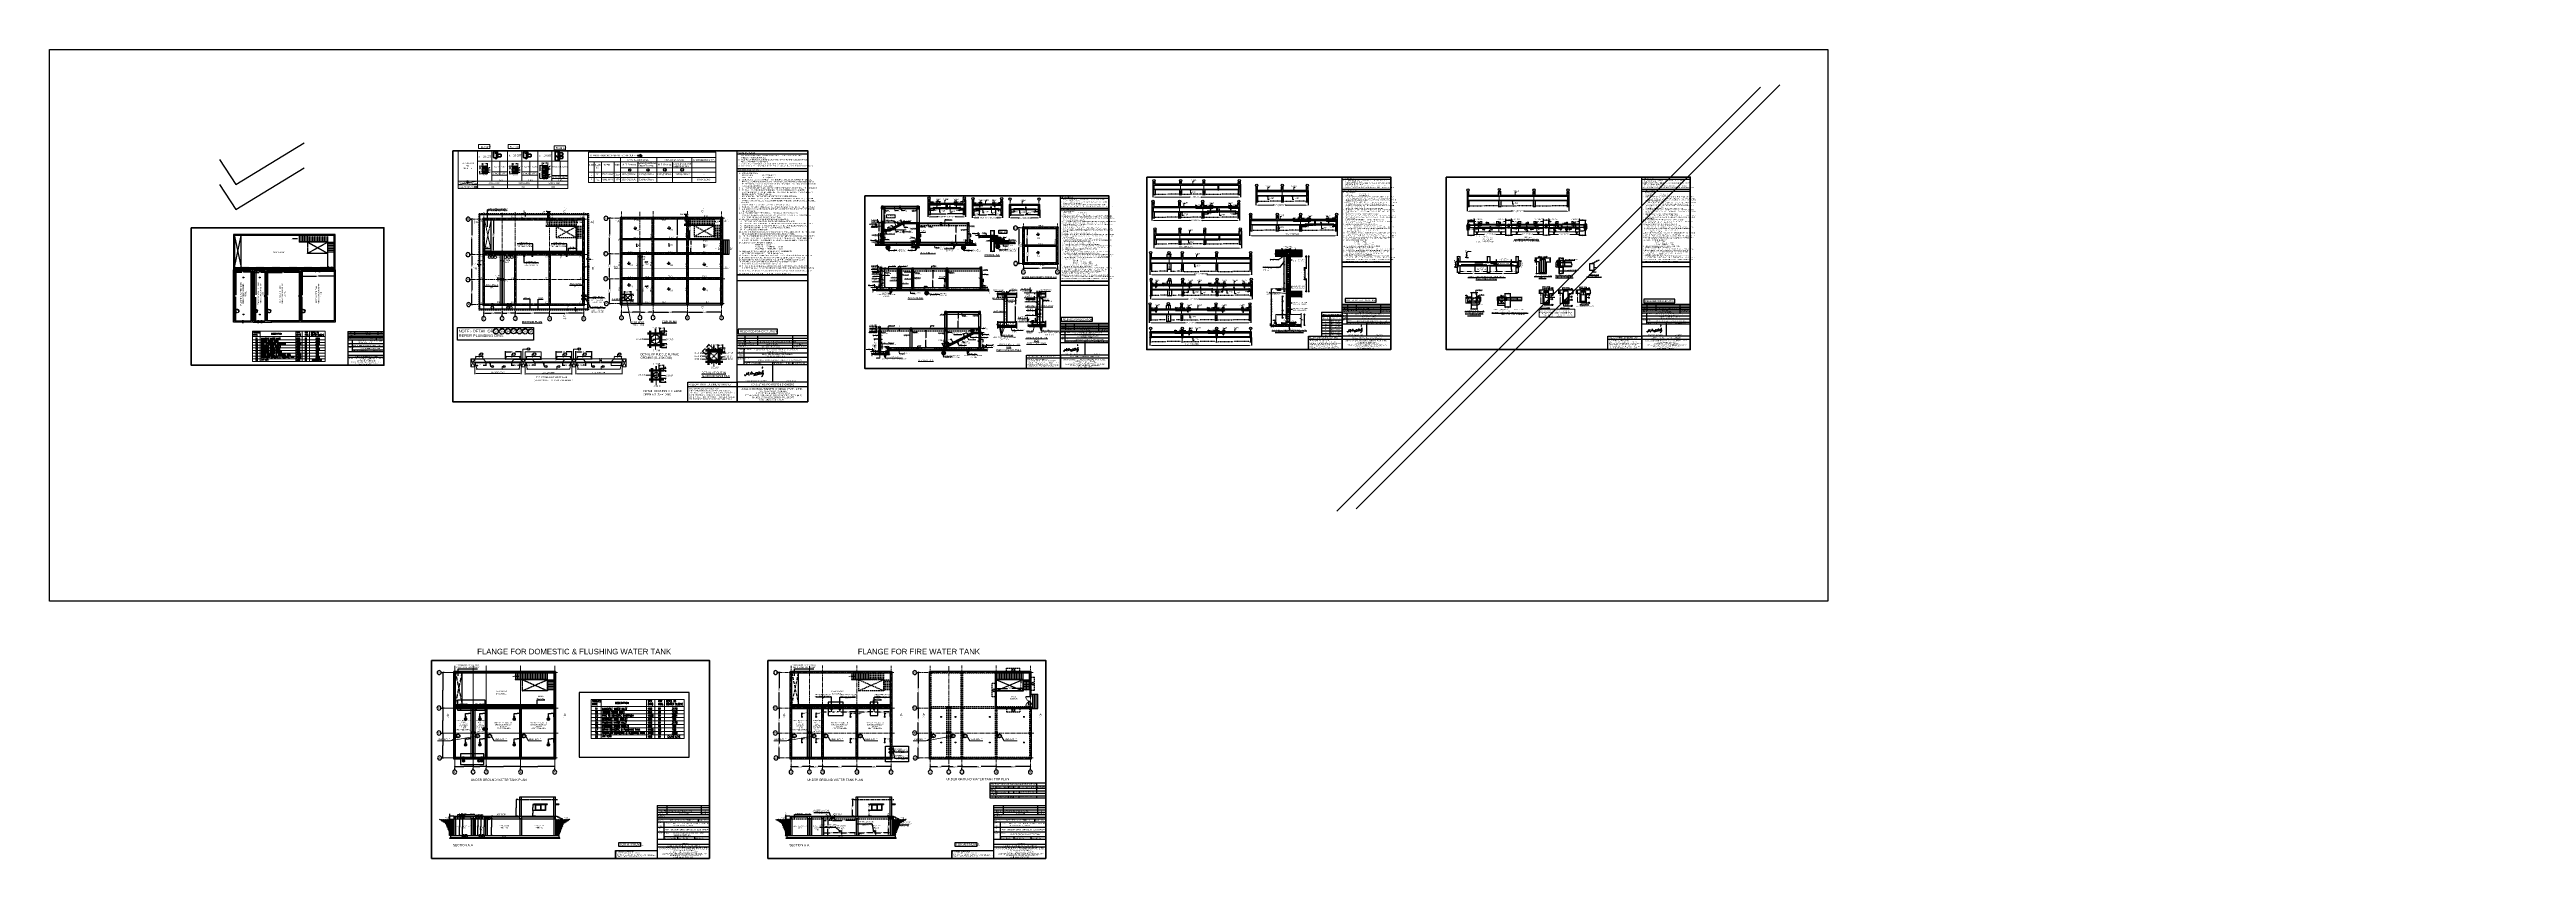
# Model space of a CAD drawing. Header units: inches. Extents: x -82712 to 364260, y -240815 to -94944.
import ezdxf
from ezdxf.enums import TextEntityAlignment as Align

# ---------------------------------------------------------------- set-up
doc = ezdxf.new("R2010")
doc.units = ezdxf.units.IN
doc.header["$MEASUREMENT"] = 0
for name, pattern in [('$DDT_AUDIT_GENERATED_(C)', [0]), ('CENTER', [2, 1.25, -0.25, 0.25, -0.25]), ('CENTER2', [1.125, 0.75, -0.125, 0.125, -0.125]), ('DASHED', [0.75, 0.5, -0.25]), ('DASHED2', [0.375, 0.25, -0.125]), ('HIDDEN', [0.375, 0.25, -0.125]), ('{ Leader Line}', [0])]:
    doc.linetypes.add(name, pattern=pattern)
doc.layers.get('Defpoints').update_dxf_attribs({"color": 8})
for name, color, linetype in [('0-PL-SLEEVE', 7, 'Continuous'), ('BEAM TEXT', 60, 'Continuous'), ('BORDER', 25, 'Continuous'), ('COL', 6, 'Continuous'), ('COL TEXT', 7, 'Continuous'), ('COLUMN FINAL', 5, 'Continuous'), ('COLUMN_ID', 4, 'Continuous'), ('Dim', 135, 'Continuous'), ('DIM SE', 54, 'Continuous'), ('DIM.', 30, 'Continuous'), ('Door', 125, 'Continuous'), ('Door & Window Schedule', 7, 'Continuous'), ('EDS-PL-FIXT', 30, 'Continuous'), ('EDS-PL-WS-TXT', 7, 'Continuous'), ('EDS-TEXT', 7, 'Continuous'), ('EDS-UGT', 7, 'Continuous'), ('EDS-W-SLEEVE', 6, 'Continuous'), ('Elevation Win', 135, 'Continuous'), ('fire', 1, 'Continuous'), ('FLOOR_NUMBER', 11, 'Continuous'), ('FORMAT', 7, 'Continuous'), ('FP-Frame', 3, 'Continuous'), ('FP-W-SLEEVE', 6, 'Continuous'), ('Grid', 8, 'CENTER2'), ('LINKS', 122, 'Continuous'), ('PCC', 252, 'DASHED2'), ('PL-SLEEVE', 7, 'Continuous'), ('R.C.C. WALL - TANK', 32, 'Continuous'), ('RAFT', 5, 'Continuous'), ('RAIL', 152, 'Continuous'), ('STAIR', 211, 'Continuous'), ('T-Text', 7, 'Continuous'), ('TITLE', 7, 'Continuous'), ('WALL', 1, 'Continuous')]:
    doc.layers.add(name, color=color, linetype=linetype)
for name, color, linetype, lineweight in [('2MM', 8, 'Continuous', 20), ('beam', 160, 'Continuous', 25), ('BEAM - STR', 150, 'HIDDEN', 25), ('BEAM EXT', 51, 'Continuous', 25), ('CAP', 171, 'Continuous', 20), ('CENTER LINE', 1, 'CENTER2', 18), ('COLUMN', 5, 'Continuous', 18), ('COLUMN - HACTH - STR', 25, '$DDT_AUDIT_GENERATED_(C)', 15), ('COLUMN - STR', 6, 'Continuous', 13), ('DIM - TANK', 94, '{ Leader Line}', 13), ('DIMENSION', 71, 'Continuous', 18), ('ELE', 8, 'Continuous', 15), ('EXTRA BAR', 10, 'Continuous', 30), ('FP-Door', 132, 'Continuous', 20), ('FP-PL-TEXT', 7, 'Continuous', 0), ('GSC_PCC', 11, 'Continuous', 13), ('Hach.', 252, 'Continuous', 9), ('HATCH', 252, 'Continuous', 15), ('NVB HT TX', 7, 'Continuous', 18), ('REIN', 90, 'Continuous', 35), ('REINFORCEMENT', 7, 'Continuous', 35), ('RF', 7, 'Continuous', 25), ('SECTION', 60, 'Continuous', 30), ('SECTION -  LINE - STR', 3, 'Continuous', 20), ('SLAB', 54, 'Continuous', 25), ('slab projection', 75, 'Continuous', 25), ('STAIR - STEEL - STR', 1, 'Continuous', 25), ('Stairs', 193, 'Continuous', 15), ('STEEL - TANK', 3, 'Continuous', 20), ('text', 7, 'Continuous', 25), ('TITAL', 7, 'Continuous', 18), ('TXT', 7, 'Continuous', 15), ('WINDOW-EXT NEW', 143, 'Continuous', 20)]:
    doc.layers.add(name, color=color, linetype=linetype, lineweight=lineweight)
doc.layers.add('ARROW', color=40, linetype='Continuous', lineweight=18, plot=False)
doc.layers.add('SINGCHER', color=7, linetype='Continuous', lineweight=25, true_color=0x003beb)
doc.styles.add('10 INCH', font='arial.ttf')
doc.styles.add('a1', font='arial.ttf', dxfattribs={"height": 0.3})
doc.styles.add('A11', font='arial.ttf', dxfattribs={"width": 0.85, "height": 2.5})
doc.styles.add('A2', font='arial.ttf', dxfattribs={"height": 0.25})
doc.styles.add('Annotative', font='arial.ttf')
doc.styles.add('ar', font='arial.ttf')
doc.styles.add('ARIAL', font='arial.ttf')
doc.styles.add('ARIAL NARROW', font='ARIALN.TTF')
doc.styles.add('Basic', font='arial.ttf')
doc.styles.add('COL', font='times.ttf')
doc.styles.add('DIM', font='arial.ttf', dxfattribs={"width": 0.8, "height": 0.3})
doc.styles.add('HS', font='ARIALN.TTF', dxfattribs={"height": 0.25})
doc.styles.add('PRADEEP - BOLD - STR', font='ANTQUAB.TTF')
doc.styles.add('PRADEEP - STR', font='BKANT.TTF')
doc.styles.add('ROMAND', font='arial.ttf')
doc.styles.add('ROMANS', font='arial.ttf', dxfattribs={"width": 0.95})
doc.styles.add('RS', font='romans.shx', dxfattribs={"width": 0.8})
doc.styles.add('sanserif', font='sanss___.ttf', dxfattribs={"height": 300})
doc.styles.add('ST', font='sanss___.ttf', dxfattribs={"height": 300})
doc.styles.get("Standard").update_dxf_attribs({"font": 'arial.ttf'})
doc.styles.add('TECH0', font='technic_.ttf')
doc.dimstyles.new('0.25', dxfattribs={"dimscale": 200, "dimtxt": 2, "dimasz": 2, "dimexe": 1, "dimexo": 1, "dimgap": 0.65, "dimtad": 1, "dimdec": 0, "dimlfac": 0.125, "dimzin": 0, "dimdsep": 46, "dimtxsty": 'ROMANS', "dimblk1": 'OBLIQUE', "dimblk2": 'OBLIQUE', "dimsah": 1, "dimcen": 0.09, "dimdle": 1, "dimclrd": 125, "dimclre": 125, "dimclrt": 256, "dimadec": 0, "dimazin": 0, "dimtfac": 1, "dimtdec": 0, "dimtofl": 0, "dimtmove": 0, "dimatfit": 3, "dimldrblk": 'OBLIQUE', "dimfxl": 1, "dimtolj": 1, "dimtzin": 0, "dimarcsym": 0})
doc.dimstyles.new('CL DIMENSIONS', dxfattribs={"dimtxt": 0.25, "dimasz": 0.2, "dimexe": 0.15, "dimexo": 0.5, "dimgap": 0.05, "dimtad": 1, "dimdec": 0, "dimlfac": 1000, "dimzin": 3, "dimdsep": 46, "dimtxsty": '10 INCH', "dimblk": 'OBLIQUE', "dimcen": 0.15, "dimdle": 0.15, "dimclrd": 256, "dimclre": 256, "dimclrt": 256, "dimadec": 1, "dimazin": 0, "dimtfac": 1, "dimtdec": 0, "dimtofl": 0, "dimtmove": 1, "dimatfit": 3, "dimldrblk": 'OPEN30', "dimfxl": 1, "dimtolj": 1, "dimtzin": 0, "dimlwd": -1, "dimlwe": -1, "dimarcsym": 0})
doc.dimstyles.new('DIM 100', dxfattribs={"dimscale": 100, "dimtxt": 2, "dimasz": 1.6, "dimexe": 0.8, "dimexo": 0.8, "dimgap": 0.8, "dimtad": 1, "dimdec": 0, "dimzin": 0, "dimdsep": 46, "dimtxsty": 'ROMANS', "dimblk": 'OBLIQUE', "dimcen": 0, "dimdle": 1, "dimclrd": 110, "dimclre": 110, "dimclrt": 1, "dimadec": 0, "dimazin": 0, "dimtfac": 1, "dimtdec": 0, "dimtofl": 0, "dimtmove": 2, "dimatfit": 3, "dimldrblk": 'OBLIQUE', "dimfxl": 1, "dimtolj": 1, "dimtzin": 0, "dimlwd": 5, "dimlwe": 5, "dimarcsym": 0})
doc.dimstyles.new('dim sec1', dxfattribs={"dimtxt": 0.3, "dimasz": 0.18, "dimexe": 0.1, "dimexo": 0.1, "dimgap": 0, "dimtad": 0, "dimdec": 0, "dimlfac": 1000, "dimzin": 0, "dimdsep": 46, "dimtxsty": 'Standard', "dimcen": 0, "dimclrd": 8, "dimclre": 8, "dimclrt": 256, "dimadec": 0, "dimazin": 0, "dimtfac": 1, "dimtdec": 0, "dimtofl": 0, "dimtmove": 0, "dimatfit": 2, "dimfxl": 0.3, "dimtolj": 1, "dimtzin": 0, "dimlwd": 13, "dimlwe": 13, "dimarcsym": 0})
doc.dimstyles.new('GRID DIM', dxfattribs={"dimtxt": 0.35, "dimasz": 0.1, "dimexe": 0.1, "dimexo": 0.1, "dimgap": 0.09, "dimtad": 0, "dimdec": 0, "dimlfac": 1000, "dimzin": 0, "dimdsep": 46, "dimtxsty": 'Standard', "dimblk": 'OBLIQUE', "dimcen": 0.09, "dimclrd": 73, "dimclre": 73, "dimclrt": 1, "dimadec": 0, "dimazin": 0, "dimtfac": 1, "dimtdec": 0, "dimtofl": 0, "dimtmove": 1, "dimatfit": 3, "dimfxl": 1.25, "dimtolj": 1, "dimtzin": 0, "dimlwd": 13, "dimlwe": 13, "dimarcsym": 0})
doc.dimstyles.new('HVAC', dxfattribs={"dimscale": 0.1, "dimtxt": 2.5, "dimasz": 2.5, "dimexe": 1, "dimexo": 1, "dimgap": 1, "dimtad": 1, "dimdec": 1, "dimlfac": 1000, "dimdsep": 46, "dimtxsty": 'RS', "dimcen": 0, "dimclrd": 256, "dimclre": 256, "dimclrt": 7, "dimadec": 0, "dimazin": 0, "dimtfac": 1, "dimtdec": 1, "dimtmove": 0, "dimatfit": 3, "dimfxl": 1, "dimarcsym": 0})
doc.dimstyles.new('ISO-10', dxfattribs={"dimtxt": 125, "dimasz": 100, "dimexe": 30, "dimexo": 60, "dimgap": 30, "dimtad": 0, "dimdec": 0, "dimzin": 0, "dimdsep": 46, "dimtxsty": 'ARIAL NARROW', "dimcen": 0.09, "dimadec": 0, "dimazin": 0, "dimtfac": 1, "dimtdec": 0, "dimtofl": 0, "dimtmove": 0, "dimatfit": 3, "dimfxl": 1, "dimtolj": 1, "dimtzin": 0, "dimlwe": 13, "dimarcsym": 0})
doc.dimstyles.new('RF DIM', dxfattribs={"dimtxt": 0.275, "dimasz": 0.2, "dimexe": 0.1, "dimexo": 0.0225, "dimgap": 0.09, "dimtad": 0, "dimdec": 0, "dimlfac": 1000, "dimzin": 0, "dimdsep": 46, "dimtxsty": 'ARIAL', "dimblk": 'OBLIQUE', "dimcen": 0.09, "dimclrd": 125, "dimclre": 125, "dimclrt": 2, "dimadec": 0, "dimazin": 0, "dimtfac": 1, "dimtdec": 0, "dimtofl": 0, "dimtmove": 1, "dimatfit": 3, "dimfxl": 1, "dimtolj": 1, "dimtzin": 0, "dimlwd": 13, "dimlwe": 13, "dimarcsym": 0})
doc.dimstyles.new('SHIFT DIM', dxfattribs={"dimtxt": 250, "dimasz": 200, "dimexe": 100, "dimexo": 100, "dimgap": 0.02, "dimtad": 0, "dimdec": 0, "dimzin": 0, "dimdsep": 46, "dimtxsty": 'ARIAL NARROW', "dimblk": 'OBLIQUE', "dimcen": 0.09, "dimdle": 150, "dimclrd": 256, "dimclre": 256, "dimclrt": 7, "dimadec": 0, "dimazin": 0, "dimtfac": 1, "dimtdec": 0, "dimtofl": 0, "dimtmove": 0, "dimatfit": 3, "dimfxl": 0.1, "dimtolj": 1, "dimtzin": 0, "dimlwd": 13, "dimlwe": 13, "dimarcsym": 0})
doc.dimstyles.get("Standard").update_dxf_attribs({"dimtxt": 0.18, "dimasz": 0.18, "dimexe": 0.18, "dimexo": 0.0625, "dimgap": 0.09, "dimtad": 0, "dimtih": 1, "dimtoh": 1, "dimdec": 4, "dimzin": 0, "dimdsep": 46, "dimtxsty": 'Standard', "dimcen": 0.09, "dimadec": 0, "dimazin": 0, "dimtfac": 1, "dimtdec": 4, "dimtofl": 0, "dimtmove": 0, "dimatfit": 3, "dimfxl": 1, "dimtolj": 1, "dimtzin": 0, "dimarcsym": 0})
doc.dimstyles.new('STANDARD$7', dxfattribs={"dimtxt": 0.1, "dimasz": 0.18, "dimexe": 0.18, "dimexo": 3, "dimgap": 0.09, "dimtad": 1, "dimdec": 0, "dimrnd": 0.05, "dimzin": 0, "dimdsep": 46, "dimlunit": 4, "dimtxsty": 'TECH0', "dimblk1": 'ARCHTICK', "dimblk2": 'OBLIQUE', "dimcen": 0.09, "dimclrd": 25, "dimclrt": 6, "dimazin": 0, "dimtfac": 1, "dimtdec": 4, "dimtofl": 0, "dimtmove": 1, "dimatfit": 3, "dimldrblk": 'OBLIQUE', "dimfxl": 1, "dimtolj": 1, "dimtzin": 0, "dimlwd": 9, "dimlwe": 5, "dimarcsym": 0})
doc.dimstyles.new('W-DIM', dxfattribs={"dimtxt": 0.4, "dimasz": 0.2, "dimexe": 0.05, "dimexo": 0.05, "dimgap": 0.04, "dimtad": 0, "dimdec": 0, "dimlfac": 1000, "dimzin": 0, "dimdsep": 46, "dimtxsty": 'DIM', "dimblk": 'OBLIQUE', "dimcen": 0.09, "dimclrd": 256, "dimclre": 256, "dimclrt": 51, "dimadec": 0, "dimazin": 0, "dimtfac": 1, "dimtdec": 0, "dimtofl": 0, "dimtmove": 0, "dimatfit": 3, "dimfxl": 0.1, "dimtolj": 1, "dimtzin": 0, "dimlwd": -1, "dimlwe": -1, "dimarcsym": 0})
doc.dimstyles.new('XYZ', dxfattribs={"dimtxt": 0.25, "dimasz": 0.15, "dimexe": 0.09, "dimexo": 0.0625, "dimgap": 0, "dimtad": 0, "dimdec": 0, "dimlfac": 1000, "dimzin": 0, "dimdsep": 46, "dimtxsty": 'Standard', "dimblk": 'OBLIQUE', "dimcen": 0.09, "dimclrd": 256, "dimclre": 256, "dimadec": 0, "dimazin": 0, "dimtfac": 1, "dimtdec": 0, "dimtofl": 0, "dimtmove": 1, "dimatfit": 3, "dimldrblk": 'OBLIQUE', "dimfxl": 1, "dimtolj": 1, "dimtzin": 0, "dimlwd": -1, "dimlwe": -1, "dimarcsym": 0})
pattern_1 = [(50, (-4520.28, -125326.85), (358.63, -31.376), [37.5, -412.5]), (355, (-4520.28, -125326.85), (-69.3757, 376.096), [30, -330]), (100.4514, (-4490.4, -125329.47), (289.2544, 344.72), [31.87, -350.571]), (46.1842, (-4520.3, -125226.85), (533.621, -82.76), [56.25, -618.75]), (96.6356, (-4475.8, -125233.75), (467.331, 487.059), [47.805, -525.857]), (351.1842, (-4520.3, -125226.85), (467.331, 487.059), [45, -495]), (21, (-4470.28, -125251.85), (298.4535, -201.3094), [37.5, -412.5]), (326, (-4470.28, -125251.85), (121.6577, 362.575), [30, -330]), (71.4514, (-4445.4, -125268.63), (420.111, 161.2656), [31.87, -350.571]), (37.5, (-4520.28, -125326.85), (6.0799, 166.4469), [0, -326, 0, -335, 0, -331.25]), (7.5, (-4520.28, -125326.85), (131.5348, 197.2059), [0, -191, 0, -318.5, 0, -126.25]), (327.5, (-4631.78, -125326.85), (266.9112, -11.2774), [0, -125, 0, -390, 0, -517.5]), (317.5, (-4681.78, -125326.85), (291.593, 50.0525), [0, -162.5, 0, -259, 0, -367.5])]
pattern_2 = [(50, (20350.47, -125166.16), (358.63, -31.376), [37.5, -412.5]), (355, (20350.47, -125166.16), (-69.3757, 376.096), [30, -330]), (100.4514, (20380.36, -125168.77), (289.2544, 344.72), [31.87, -350.571]), (46.1842, (20350.47, -125066.16), (533.621, -82.76), [56.25, -618.75]), (96.6356, (20394.94, -125073.05), (467.331, 487.059), [47.805, -525.857]), (351.1842, (20350.5, -125066.16), (467.331, 487.059), [45, -495]), (21, (20400.47, -125091.16), (298.4535, -201.3094), [37.5, -412.5]), (326, (20400.47, -125091.16), (121.6577, 362.575), [30, -330]), (71.4514, (20425.34, -125107.93), (420.111, 161.2656), [31.87, -350.571]), (37.5, (20350.47, -125166.16), (6.0799, 166.4469), [0, -326, 0, -335, 0, -331.25]), (7.5, (20350.47, -125166.16), (131.5348, 197.2059), [0, -191, 0, -318.5, 0, -126.25]), (327.5, (20238.97, -125166.16), (266.9112, -11.2774), [0, -125, 0, -390, 0, -517.5]), (317.5, (20188.97, -125166.16), (291.593, 50.0525), [0, -162.5, 0, -259, 0, -367.5])]
pattern_3 = [(50, (67172.16, -48505.51), (215.17805, -18.82564), [22.5, -247.5]), (355, (67172.16, -48505.5), (-41.6254, 225.65764), [18, -198]), (100.45144, (67190.1, -48507.08), (173.55265, 206.832), [19.12206, -210.34263]), (46.1842, (67172.16, -48445.5), (320.1724, -49.6558), [33.75, -371.25]), (96.63564, (67198.84, -48449.65), (280.3986, 292.2356), [28.6831, -315.5141]), (351.18416, (67172.16, -48445.5), (280.3986, 292.2356), [27, -297]), (21, (67202.16, -48460.51), (179.0721, -120.78567), [22.5, -247.5]), (326, (67202.16, -48460.5), (72.9946, 217.545), [18, -198]), (71.45144, (67217.08, -48470.57), (252.0667, 96.75935), [19.12206, -210.34263]), (37.5, (67172.16, -48505.51), (3.647957, 99.868156), [0, -195.6, 0, -201, 0, -198.75]), (7.5, (67172.16, -48505.51), (78.92086, 118.32351), [0, -114.6, 0, -191.1, 0, -75.75]), (327.5, (67105.26, -48505.51), (160.14673, -6.76646), [0, -75, 0, -234, 0, -310.5]), (317.5, (67075.26, -48505.51), (174.95585, 30.0315), [0, -97.5, 0, -155.4, 0, -220.5])]
pattern_4 = [(50, (67172.16, -49005.51), (215.17805, -18.82564), [22.5, -247.5]), (355, (67172.16, -49005.5), (-41.6254, 225.65764), [18, -198]), (100.45144, (67190.1, -49007.08), (173.55265, 206.832), [19.12206, -210.34263]), (46.1842, (67172.16, -48945.5), (320.1724, -49.6558), [33.75, -371.25]), (96.63564, (67198.84, -48949.65), (280.3986, 292.2356), [28.6831, -315.5141]), (351.18416, (67172.16, -48945.5), (280.3986, 292.2356), [27, -297]), (21, (67202.16, -48960.51), (179.0721, -120.78567), [22.5, -247.5]), (326, (67202.16, -48960.5), (72.9946, 217.545), [18, -198]), (71.45144, (67217.08, -48970.57), (252.0667, 96.75935), [19.12206, -210.34263]), (37.5, (67172.16, -49005.51), (3.647957, 99.868156), [0, -195.6, 0, -201, 0, -198.75]), (7.5, (67172.16, -49005.51), (78.92086, 118.32351), [0, -114.6, 0, -191.1, 0, -75.75]), (327.5, (67105.26, -49005.51), (160.14673, -6.76646), [0, -75, 0, -234, 0, -310.5]), (317.5, (67075.26, -49005.51), (174.95585, 30.0315), [0, -97.5, 0, -155.4, 0, -220.5])]
pattern_5 = [(50, (121655.53, -172324.68), (107.58903, -9.41282), [11.25, -123.75]), (355, (121655.53, -172324.68), (-20.8127, 112.82882), [9, -99]), (100.4514, (121664.5, -172325.46), (86.7764, 103.41593), [9.56103, -105.17132]), (46.1842, (121655.53, -172294.68), (160.08616, -24.82785), [16.875, -185.625]), (96.6356, (121668.87, -172296.75), (140.1994, 146.11768), [14.34154, -157.75695]), (351.1842, (121655.53, -172294.68), (140.1993, 146.1178), [13.5, -148.5]), (21, (121670.53, -172302.18), (89.53606, -60.39283), [11.25, -123.75]), (326, (121670.53, -172302.18), (36.4973, 108.7725), [9, -99]), (71.4514, (121678, -172307.21), (126.0334, 48.37957), [9.56103, -105.17132]), (37.5, (121655.534, -172324.68), (1.823978, 49.934078), [0, -97.8, 0, -100.5, 0, -99.375]), (7.5, (121655.534, -172324.68), (39.46043, 59.161757), [0, -57.3, 0, -95.55, 0, -37.875]), (327.5, (121622.084, -172324.68), (80.073365, -3.38323), [0, -37.5, 0, -117, 0, -155.25]), (317.5, (121607.084, -172324.68), (87.477925, 15.01575), [0, -48.75, 0, -77.7, 0, -110.25])]
pattern_6 = [(50, (177203.65, -195730.48), (161.38354, -14.11923), [16.875, -185.625]), (355, (177203.65, -195730.48), (-31.21905, 169.24323), [13.5, -148.5]), (100.4514, (177217.1, -195731.65), (130.1646, 155.1239), [14.34154, -157.75698]), (46.1842, (177203.65, -195685.48), (240.12924, -37.24178), [25.3125, -278.4375]), (96.6356, (177223.67, -195688.58), (210.2991, 219.1765), [21.5123, -236.6354]), (351.1842, (177203.65, -195685.48), (210.29894, 219.1767), [20.25, -222.75]), (21, (177226.15, -195696.73), (134.30409, -90.58925), [16.875, -185.625]), (326, (177226.15, -195696.73), (54.74595, 163.15876), [13.5, -148.5]), (71.4514, (177237.35, -195704.28), (189.0501, 72.56936), [14.34154, -157.75698]), (37.5, (177203.654, -195730.476), (2.735967, 74.901117), [0, -146.7, 0, -150.75, 0, -149.0625]), (7.5, (177203.654, -195730.48), (59.190646, 88.742635), [0, -85.95, 0, -143.325, 0, -56.8125]), (327.5, (177153.48, -195730.476), (120.110048, -5.074846), [0, -56.25, 0, -175.5, 0, -232.875]), (317.5, (177130.98, -195730.48), (131.21689, 22.52362), [0, -73.125, 0, -116.55, 0, -165.375])]
pattern_7 = [(45, (-227811.02, -345867.7), (0, 353.5534), [250, -250]), (45, (-227877.3, -345801.4), (0, 353.5534), [250, -250]), (45, (-227943.6, -345735.1), (0, 353.5534), [250, -250]), (135, (-227943.6, -345690.92), (-353.5534, 3e-14), [250, -250]), (135, (-227877.3, -345624.63), (-353.5534, 3e-14), [250, -250]), (135, (-227811.02, -345558.33), (-353.5534, 3e-14), [250, -250])]
pattern_8 = [(45, (-214.04214, -105.05241), (0, 0.3535534), [0.25, -0.25]), (45, (-214.10843, -104.98612), (0, 0.3535534), [0.25, -0.25]), (45, (-214.17472, -104.91983), (0, 0.3535534), [0.25, -0.25]), (135, (-214.17472, -104.87564), (-0.3535534, 3e-17), [0.25, -0.25]), (135, (-214.10843, -104.80934), (-0.3535534, 3e-17), [0.25, -0.25]), (135, (-214.04214, -104.74305), (-0.3535534, 3e-17), [0.25, -0.25])]

# ---------------------------------------------------------------- blocks, each defined once
blk = doc.blocks.new('Arrow')
at = {"layer": 'HATCH'}
blk.add_hatch(color=2, dxfattribs=at).paths.add_polyline_path([(0.93, -0.07), (0.93, -0.14), (1.54, 0), (0.93, 0.14), (0.93, 0.07), (0.31, 0.07), (0.31, -0.07)])
blk.add_lwpolyline([(0.93, -0.07), (0.31, -0.07), (0.31, 0.07), (0.93, 0.07), (0.93, 0.14), (1.54, 0), (0.93, -0.14), (0.93, -0.07), (0.31, -0.07), (0.31, 0.07), (0.93, 0.07)])
blk = doc.blocks.new('TOR SECTION')
at = {"layer": 'COLUMN FINAL'}
h = blk.add_hatch(color=5, dxfattribs=at)
edge = h.paths.add_edge_path()
edge.add_arc((0, 0), 39.1, 180, 360)
edge.add_arc((0, 0), 39.1, 0, 180)
at = {"layer": 'COLUMN FINAL', "color": 5}
for p, q in [((39, 0), (-39, 0)), ((0, 39), (0, -39))]:
    blk.add_line(p, q, dxfattribs=at)
at = {"layer": 'COLUMN FINAL', "color": 5, "const_width": 24}
blk.add_lwpolyline([(-39, 0, 1), (39, 0, 1)], format="xyb", close=True, dxfattribs=at)
blk = doc.blocks.new('*D24')
at = {"layer": 'Defpoints', "color": 0, "transparency": 16777216}
for p in [(-4665, -115555), (-4665, -115996), (-3658, -115996)]:
    blk.add_point(p, dxfattribs=at)
at = {"layer": 'Dim', "color": 0, "lineweight": 13, "transparency": 16777216}
for p, q in [((-4665, -115896), (-4665, -115455)), ((-3658, -115896), (-3658, -115455))]:
    blk.add_line(p, q, dxfattribs=at)
at = {"layer": 'Dim', "color": 0, "lineweight": -2, "transparency": 16777216}
for p, q in [((-4515, -115555), (-4372, -115555)), ((-3808, -115555), (-3951, -115555))]:
    blk.add_line(p, q, dxfattribs=at)
at = {"layer": 'Dim', "color": 0, "transparency": 16777216}
for points in [[(-4515, -115530), (-4515, -115580), (-4665, -115555)], [(-3808, -115530), (-3808, -115580), (-3658, -115555)]]:
    blk.add_solid(points, dxfattribs=at)
at = {"layer": 'Dim', "color": 0, "transparency": 16777216, "insert": (-4162, -115555), "char_height": 200, "attachment_point": 5, "style": 'ARIAL NARROW'}
blk.add_mtext('\\A1;300', dxfattribs=at)
blk = doc.blocks.new('*D25')
at = {"layer": 'Defpoints', "color": 0, "transparency": 16777216}
for p in [(-4665, -115996), (-5074, -117339), (-4665, -117339)]:
    blk.add_point(p, dxfattribs=at)
at = {"layer": 'Dim', "color": 0, "lineweight": 13, "transparency": 16777216}
for p, q in [((-4765, -115996), (-5174, -115996)), ((-4765, -117339), (-5174, -117339))]:
    blk.add_line(p, q, dxfattribs=at)
at = {"layer": 'Dim', "color": 0, "lineweight": -2, "transparency": 16777216}
for p, q in [((-5074, -116146), (-5074, -116453)), ((-5074, -117189), (-5074, -116882))]:
    blk.add_line(p, q, dxfattribs=at)
at = {"layer": 'Dim', "color": 0, "transparency": 16777216}
for points in [[(-5099, -116146), (-5049, -116146), (-5074, -115996)], [(-5099, -117189), (-5049, -117189), (-5074, -117339)]]:
    blk.add_solid(points, dxfattribs=at)
at = {"layer": 'Dim', "color": 0, "transparency": 16777216, "insert": (-5074, -116667), "char_height": 200, "attachment_point": 5, "rotation": 90, "style": 'ARIAL NARROW'}
blk.add_mtext('\\A1;400', dxfattribs=at)
blk = doc.blocks.new('*D147')
at = {"layer": 'Defpoints', "color": 0, "transparency": 16777216}
for p in [(761, -115555), (761, -115996), (1769, -115996)]:
    blk.add_point(p, dxfattribs=at)
at = {"layer": 'Dim', "color": 0, "lineweight": 13, "transparency": 16777216}
for p, q in [((761, -115896), (761, -115455)), ((1769, -115896), (1769, -115455))]:
    blk.add_line(p, q, dxfattribs=at)
at = {"layer": 'Dim', "color": 0, "lineweight": -2, "transparency": 16777216}
for p, q in [((911, -115555), (1054, -115555)), ((1619, -115555), (1476, -115555))]:
    blk.add_line(p, q, dxfattribs=at)
at = {"layer": 'Dim', "color": 0, "transparency": 16777216}
for points in [[(911, -115530), (911, -115580), (761, -115555)], [(1619, -115530), (1619, -115580), (1769, -115555)]]:
    blk.add_solid(points, dxfattribs=at)
at = {"layer": 'Dim', "color": 0, "transparency": 16777216, "insert": (1265, -115555), "char_height": 200, "attachment_point": 5, "style": 'ARIAL NARROW'}
blk.add_mtext('\\A1;300', dxfattribs=at)
blk = doc.blocks.new('*D148')
at = {"layer": 'Defpoints', "color": 0, "transparency": 16777216}
for p in [(761, -115996), (352, -117339), (761, -117339)]:
    blk.add_point(p, dxfattribs=at)
at = {"layer": 'Dim', "color": 0, "lineweight": 13, "transparency": 16777216}
for p, q in [((661, -115996), (252, -115996)), ((661, -117339), (252, -117339))]:
    blk.add_line(p, q, dxfattribs=at)
at = {"layer": 'Dim', "color": 0, "lineweight": -2, "transparency": 16777216}
for p, q in [((352, -116146), (352, -116453)), ((352, -117189), (352, -116882))]:
    blk.add_line(p, q, dxfattribs=at)
at = {"layer": 'Dim', "color": 0, "transparency": 16777216}
for points in [[(327, -116146), (377, -116146), (352, -115996)], [(327, -117189), (377, -117189), (352, -117339)]]:
    blk.add_solid(points, dxfattribs=at)
at = {"layer": 'Dim', "color": 0, "transparency": 16777216, "insert": (352, -116667), "char_height": 200, "attachment_point": 5, "rotation": 90, "style": 'ARIAL NARROW'}
blk.add_mtext('\\A1;400', dxfattribs=at)
blk = doc.blocks.new('*D508')
at = {"layer": 'Defpoints', "color": 0, "transparency": 16777216}
for p in [(-49325, -134882), (-49078, -134882), (-49325, -143882)]:
    blk.add_point(p, dxfattribs=at)
at = {"layer": 'EDS-TEXT', "color": 0, "linetype": 'Continuous', "lineweight": 13, "transparency": 16777216}
for p, q in [((-49265, -134882), (-49048, -134882)), ((-49265, -143882), (-49048, -143882))]:
    blk.add_line(p, q, dxfattribs=at)
at = {"layer": 'EDS-TEXT', "color": 1, "linetype": 'Continuous', "lineweight": -2, "transparency": 16777216}
for p, q in [((-49078, -134982), (-49078, -139199)), ((-49078, -143782), (-49078, -139565))]:
    blk.add_line(p, q, dxfattribs=at)
at = {"layer": 'EDS-TEXT', "color": 1, "transparency": 16777216}
for points in [[(-49095, -134982), (-49062, -134982), (-49078, -134882)], [(-49095, -143782), (-49062, -143782), (-49078, -143882)]]:
    blk.add_solid(points, dxfattribs=at)
at = {"layer": 'EDS-TEXT', "color": 0, "transparency": 16777216, "insert": (-49078, -139382), "char_height": 125, "attachment_point": 5, "rotation": 90, "style": 'ARIAL NARROW'}
blk.add_mtext('\\A1;9000', dxfattribs=at)
blk = doc.blocks.new('*D509')
at = {"layer": 'Defpoints', "color": 0, "transparency": 16777216}
for p in [(-49325, -134882), (-46325, -134882), (-46325, -135116)]:
    blk.add_point(p, dxfattribs=at)
at = {"layer": 'EDS-TEXT', "color": 0, "linetype": 'Continuous', "lineweight": 13, "transparency": 16777216}
for p, q in [((-49325, -134942), (-49325, -135146)), ((-46325, -134942), (-46325, -135146))]:
    blk.add_line(p, q, dxfattribs=at)
at = {"layer": 'EDS-TEXT', "color": 1, "linetype": 'Continuous', "lineweight": -2, "transparency": 16777216}
for p, q in [((-49225, -135116), (-48008, -135116)), ((-46425, -135116), (-47643, -135116))]:
    blk.add_line(p, q, dxfattribs=at)
at = {"layer": 'EDS-TEXT', "color": 1, "transparency": 16777216}
for points in [[(-49225, -135099), (-49225, -135133), (-49325, -135116)], [(-46425, -135099), (-46425, -135133), (-46325, -135116)]]:
    blk.add_solid(points, dxfattribs=at)
at = {"layer": 'EDS-TEXT', "color": 0, "transparency": 16777216, "insert": (-47825, -135116), "char_height": 125, "attachment_point": 5, "style": 'ARIAL NARROW'}
blk.add_mtext('\\A1;3000', dxfattribs=at)
blk = doc.blocks.new('*D510')
at = {"layer": 'Defpoints', "color": 0, "transparency": 16777216}
for p in [(-45775, -134888), (-43775, -134888), (-43775, -135146)]:
    blk.add_point(p, dxfattribs=at)
at = {"layer": 'EDS-TEXT', "color": 0, "linetype": 'Continuous', "lineweight": 13, "transparency": 16777216}
for p, q in [((-45775, -134948), (-45775, -135176)), ((-43775, -134948), (-43775, -135176))]:
    blk.add_line(p, q, dxfattribs=at)
at = {"layer": 'EDS-TEXT', "color": 1, "linetype": 'Continuous', "lineweight": -2, "transparency": 16777216}
for p, q in [((-45675, -135146), (-44959, -135146)), ((-43875, -135146), (-44592, -135146))]:
    blk.add_line(p, q, dxfattribs=at)
at = {"layer": 'EDS-TEXT', "color": 1, "transparency": 16777216}
for points in [[(-45675, -135129), (-45675, -135163), (-45775, -135146)], [(-43875, -135129), (-43875, -135163), (-43775, -135146)]]:
    blk.add_solid(points, dxfattribs=at)
at = {"layer": 'EDS-TEXT', "color": 0, "transparency": 16777216, "insert": (-44775, -135146), "char_height": 125, "attachment_point": 5, "style": 'ARIAL NARROW'}
blk.add_mtext('\\A1;2000', dxfattribs=at)
blk = doc.blocks.new('*D511')
at = {"layer": 'Defpoints', "color": 0, "transparency": 16777216}
for p in [(-45775, -134888), (-45775, -143888), (-45506, -143888)]:
    blk.add_point(p, dxfattribs=at)
at = {"layer": 'EDS-TEXT', "color": 0, "linetype": 'Continuous', "lineweight": 13, "transparency": 16777216}
for p, q in [((-45715, -134888), (-45476, -134888)), ((-45715, -143888), (-45476, -143888))]:
    blk.add_line(p, q, dxfattribs=at)
at = {"layer": 'EDS-TEXT', "color": 1, "linetype": 'Continuous', "lineweight": -2, "transparency": 16777216}
for p, q in [((-45506, -134988), (-45506, -139205)), ((-45506, -143788), (-45506, -139571))]:
    blk.add_line(p, q, dxfattribs=at)
at = {"layer": 'EDS-TEXT', "color": 1, "transparency": 16777216}
for points in [[(-45523, -134988), (-45489, -134988), (-45506, -134888)], [(-45523, -143788), (-45489, -143788), (-45506, -143888)]]:
    blk.add_solid(points, dxfattribs=at)
at = {"layer": 'EDS-TEXT', "color": 0, "transparency": 16777216, "insert": (-45506, -139388), "char_height": 125, "attachment_point": 5, "rotation": 90, "style": 'ARIAL NARROW'}
blk.add_mtext('\\A1;9000', dxfattribs=at)
blk = doc.blocks.new('*D512')
at = {"layer": 'Defpoints', "color": 0, "transparency": 16777216}
for p in [(-43575, -134894), (-37575, -134894), (-37575, -135146)]:
    blk.add_point(p, dxfattribs=at)
at = {"layer": 'EDS-TEXT', "color": 0, "linetype": 'Continuous', "lineweight": 13, "transparency": 16777216}
for p, q in [((-43575, -134954), (-43575, -135176)), ((-37575, -134954), (-37575, -135176))]:
    blk.add_line(p, q, dxfattribs=at)
at = {"layer": 'EDS-TEXT', "color": 1, "linetype": 'Continuous', "lineweight": -2, "transparency": 16777216}
for p, q in [((-43475, -135146), (-40759, -135146)), ((-37675, -135146), (-40392, -135146))]:
    blk.add_line(p, q, dxfattribs=at)
at = {"layer": 'EDS-TEXT', "color": 1, "transparency": 16777216}
for points in [[(-43475, -135129), (-43475, -135163), (-43575, -135146)], [(-37675, -135129), (-37675, -135163), (-37575, -135146)]]:
    blk.add_solid(points, dxfattribs=at)
at = {"layer": 'EDS-TEXT', "color": 0, "transparency": 16777216, "insert": (-40575, -135146), "char_height": 125, "attachment_point": 5, "style": 'ARIAL NARROW'}
blk.add_mtext('\\A1;6000', dxfattribs=at)
blk = doc.blocks.new('*D513')
at = {"layer": 'Defpoints', "color": 0, "transparency": 16777216}
for p in [(-43575, -134894), (-43575, -143894), (-43375, -143894)]:
    blk.add_point(p, dxfattribs=at)
at = {"layer": 'EDS-TEXT', "color": 0, "linetype": 'Continuous', "lineweight": 13, "transparency": 16777216}
for p, q in [((-43515, -134894), (-43345, -134894)), ((-43515, -143894), (-43345, -143894))]:
    blk.add_line(p, q, dxfattribs=at)
at = {"layer": 'EDS-TEXT', "color": 1, "linetype": 'Continuous', "lineweight": -2, "transparency": 16777216}
for p, q in [((-43375, -134994), (-43375, -139211)), ((-43375, -143794), (-43375, -139577))]:
    blk.add_line(p, q, dxfattribs=at)
at = {"layer": 'EDS-TEXT', "color": 1, "transparency": 16777216}
for points in [[(-43391, -134994), (-43358, -134994), (-43375, -134894)], [(-43391, -143794), (-43358, -143794), (-43375, -143894)]]:
    blk.add_solid(points, dxfattribs=at)
at = {"layer": 'EDS-TEXT', "color": 0, "transparency": 16777216, "insert": (-43375, -139394), "char_height": 125, "attachment_point": 5, "rotation": 90, "style": 'ARIAL NARROW'}
blk.add_mtext('\\A1;9000', dxfattribs=at)
blk = doc.blocks.new('*D514')
at = {"layer": 'Defpoints', "color": 0, "transparency": 16777216}
for p in [(-37375, -134894), (-37375, -143894), (-37127, -143894)]:
    blk.add_point(p, dxfattribs=at)
at = {"layer": 'EDS-TEXT', "color": 0, "linetype": 'Continuous', "lineweight": 13, "transparency": 16777216}
for p, q in [((-37315, -134894), (-37097, -134894)), ((-37315, -143894), (-37097, -143894))]:
    blk.add_line(p, q, dxfattribs=at)
at = {"layer": 'EDS-TEXT', "color": 1, "linetype": 'Continuous', "lineweight": -2, "transparency": 16777216}
for p, q in [((-37127, -134994), (-37127, -139211)), ((-37127, -143794), (-37127, -139577))]:
    blk.add_line(p, q, dxfattribs=at)
at = {"layer": 'EDS-TEXT', "color": 1, "transparency": 16777216}
for points in [[(-37143, -134994), (-37110, -134994), (-37127, -134894)], [(-37143, -143794), (-37110, -143794), (-37127, -143894)]]:
    blk.add_solid(points, dxfattribs=at)
at = {"layer": 'EDS-TEXT', "color": 0, "transparency": 16777216, "insert": (-37127, -139394), "char_height": 125, "attachment_point": 5, "rotation": 90, "style": 'ARIAL NARROW'}
blk.add_mtext('\\A1;9000', dxfattribs=at)
blk = doc.blocks.new('*D515')
at = {"layer": 'Defpoints', "color": 0, "transparency": 16777216}
for p in [(-37375, -134894), (-31375, -134894), (-31375, -135806)]:
    blk.add_point(p, dxfattribs=at)
at = {"layer": 'EDS-TEXT', "color": 0, "linetype": 'Continuous', "lineweight": 13, "transparency": 16777216}
for p, q in [((-37375, -134954), (-37375, -135836)), ((-31375, -134954), (-31375, -135836))]:
    blk.add_line(p, q, dxfattribs=at)
at = {"layer": 'EDS-TEXT', "color": 1, "linetype": 'Continuous', "lineweight": -2, "transparency": 16777216}
for p, q in [((-37275, -135806), (-34559, -135806)), ((-31475, -135806), (-34192, -135806))]:
    blk.add_line(p, q, dxfattribs=at)
at = {"layer": 'EDS-TEXT', "color": 1, "transparency": 16777216}
for points in [[(-37275, -135789), (-37275, -135822), (-37375, -135806)], [(-31475, -135789), (-31475, -135822), (-31375, -135806)]]:
    blk.add_solid(points, dxfattribs=at)
at = {"layer": 'EDS-TEXT', "color": 0, "transparency": 16777216, "insert": (-34375, -135806), "char_height": 125, "attachment_point": 5, "style": 'ARIAL NARROW'}
blk.add_mtext('\\A1;6000', dxfattribs=at)
blk = doc.blocks.new('SL100')
at = {"layer": 'FP-W-SLEEVE', "color": 9, "linetype": 'CENTER'}
for p, q in [((-0.13, 0), (0.12, 0)), ((0, -0.22), (0, 0.22))]:
    blk.add_line(p, q, dxfattribs=at)
at = {"layer": 'FP-W-SLEEVE'}
for p, q in [((-0.08, -0.14), (-0.08, 0.14)), ((-0.05, -0.14), (-0.05, 0.14)), ((0.05, -0.14), (0.05, 0.14)), ((0.07, -0.14), (0.07, 0.14))]:
    blk.add_line(p, q, dxfattribs=at)
for points in [[(-0.13, 0.17), (0.12, 0.17), (0.12, 0.14), (-0.13, 0.14)], [(-0.13, -0.17), (0.12, -0.17), (0.12, -0.14), (-0.13, -0.14)]]:
    blk.add_lwpolyline(points, close=True, dxfattribs=at)
blk = doc.blocks.new('200')
at = {"layer": '0-PL-SLEEVE', "linetype": 'Continuous'}
for p, q in [((-0.1, -0.16), (-0.14, -0.16)), ((-0.14, -0.16), (-0.14, -0.17)), ((-0.1, -0.17), (-0.14, -0.17)), ((-0.11, -0.16), (-0.1, -0.15)), ((-0.11, -0.17), (-0.1, -0.18)), ((-0.1, -0.31), (-0.1, -0.01)), ((0.1, -0.31), (0.1, -0.01)), ((0.12, -0.16), (0.1, -0.15)), ((0.1, -0.16), (0.14, -0.16)), ((0.1, -0.17), (0.14, -0.17)), ((0.12, -0.17), (0.1, -0.18)), ((0.14, -0.16), (0.14, -0.17))]:
    blk.add_line(p, q, dxfattribs=at)
for points in [[(0.13, 0), (-0.12, 0), (-0.12, -0.01), (0.13, -0.01)], [(0.13, -0.33), (-0.12, -0.33), (-0.12, -0.31), (0.13, -0.31)]]:
    blk.add_lwpolyline(points, close=True, dxfattribs=at)
at = {"layer": 'PL-SLEEVE', "color": 8, "linetype": 'CENTER'}
blk.add_line((0, -0.36), (0, 0.04), dxfattribs=at)
blk = doc.blocks.new('100')
at = {"layer": '0-PL-SLEEVE', "linetype": 'Continuous'}
for p, q in [((-0.05, 0.01), (-0.08, 0.01)), ((-0.08, 0.01), (-0.08, -0.01)), ((-0.06, 0.01), (-0.05, 0.02)), ((-0.05, -0.15), (-0.05, 0.15)), ((0.05, -0.15), (0.05, 0.15)), ((0.06, 0.01), (0.05, 0.02)), ((0.05, 0.01), (0.08, 0.01)), ((0.08, 0.01), (0.08, -0.01)), ((-0.05, -0.01), (-0.08, -0.01)), ((-0.06, -0.01), (-0.05, -0.02)), ((0.05, -0.01), (0.08, -0.01)), ((0.06, -0.01), (0.05, -0.02))]:
    blk.add_line(p, q, dxfattribs=at)
for points in [[(0.07, 0.16), (-0.06, 0.16), (-0.06, 0.15), (0.07, 0.15)], [(0.07, -0.16), (-0.06, -0.16), (-0.06, -0.15), (0.07, -0.15)]]:
    blk.add_lwpolyline(points, close=True, dxfattribs=at)
at = {"layer": 'PL-SLEEVE', "color": 8, "linetype": 'CENTER'}
blk.add_line((0, -0.2), (0, 0.2), dxfattribs=at)
blk = doc.blocks.new('SL 150')
at = {"layer": 'FP-W-SLEEVE', "color": 9, "linetype": 'CENTER'}
for p, q in [((-99.06, 3938.24, 0), (-98.76, 3938.24, 0)), ((-98.91, 3938.03, 0), (-98.91, 3938.46, 0))]:
    blk.add_line(p, q, dxfattribs=at)
at = {"layer": 'FP-W-SLEEVE'}
for p, q in [((-99.01, 3938.1, 0), (-99.01, 3938.38, 0)), ((-98.99, 3938.1, 0), (-98.99, 3938.38, 0)), ((-98.84, 3938.1, 0), (-98.84, 3938.38, 0)), ((-98.81, 3938.1, 0), (-98.81, 3938.38, 0))]:
    blk.add_line(p, q, dxfattribs=at)
at = {"layer": 'FP-W-SLEEVE', "elevation": 0}
for points in [[(-99.06, 3938.41), (-98.76, 3938.41), (-98.76, 3938.38), (-99.06, 3938.38)], [(-99.06, 3938.08), (-98.76, 3938.08), (-98.76, 3938.1), (-99.06, 3938.1)]]:
    blk.add_lwpolyline(points, close=True, dxfattribs=at)
blk = doc.blocks.new('*D529')
at = {"layer": 'Defpoints', "color": 0, "ltscale": 200, "transparency": 16777216}
for p in [(9491, -131277), (9491, -131727), (9554, -131277)]:
    blk.add_point(p, dxfattribs=at)
at = {"layer": 'DIM - TANK', "color": 0, "lineweight": -2, "ltscale": 200, "transparency": 16777216}
for p, q in [((9501, -131277), (9654, -131277)), ((9501, -131727), (9654, -131727)), ((9554, -131577), (9554, -131427))]:
    blk.add_line(p, q, dxfattribs=at)
at = {"layer": 'DIM - TANK', "color": 0, "ltscale": 200, "transparency": 16777216}
for points in [[(9529, -131427), (9579, -131427), (9554, -131277)], [(9529, -131577), (9579, -131577), (9554, -131727)]]:
    blk.add_solid(points, dxfattribs=at)
at = {"layer": 'DIM - TANK', "color": 0, "ltscale": 200, "transparency": 16777216, "insert": (9581, -132386), "char_height": 250, "attachment_point": 5, "rotation": 90, "style": 'ARIAL NARROW'}
blk.add_mtext('\\A1;450', dxfattribs=at)
blk = doc.blocks.new('*D547')
at = {"layer": 'Defpoints', "color": 0, "ltscale": 200, "transparency": 16777216}
for p in [(1330, -142532), (7530, -142484), (7530, -142595)]:
    blk.add_point(p, dxfattribs=at)
at = {"layer": 'DIM.', "color": 0, "lineweight": -2, "ltscale": 200, "transparency": 16777216}
for p, q in [((1330, -142522), (1330, -142384)), ((1530, -142484), (4093, -142484)), ((7330, -142484), (4766, -142484)), ((7530, -142585), (7530, -142384))]:
    blk.add_line(p, q, dxfattribs=at)
at = {"layer": 'DIM.', "color": 0, "ltscale": 200, "transparency": 16777216}
for points in [[(1530, -142450), (1530, -142517), (1330, -142484)], [(7330, -142450), (7330, -142517), (7530, -142484)]]:
    blk.add_solid(points, dxfattribs=at)
at = {"layer": 'DIM.', "color": 0, "ltscale": 200, "transparency": 16777216, "insert": (4430, -142484), "char_height": 250, "attachment_point": 5, "style": 'ARIAL NARROW'}
blk.add_mtext('\\A1;6200', dxfattribs=at)
blk = doc.blocks.new('*D548')
at = {"layer": 'Defpoints', "color": 0, "ltscale": 200, "transparency": 16777216}
for p in [(7530, -142595), (13680, -142484), (13680, -142567)]:
    blk.add_point(p, dxfattribs=at)
at = {"layer": 'DIM.', "color": 0, "lineweight": -2, "ltscale": 200, "transparency": 16777216}
for p, q in [((7530, -142585), (7530, -142384)), ((7730, -142484), (10268, -142484)), ((13480, -142484), (10941, -142484)), ((13680, -142557), (13680, -142384))]:
    blk.add_line(p, q, dxfattribs=at)
at = {"layer": 'DIM.', "color": 0, "ltscale": 200, "transparency": 16777216}
for points in [[(7730, -142450), (7730, -142517), (7530, -142484)], [(13480, -142450), (13480, -142517), (13680, -142484)]]:
    blk.add_solid(points, dxfattribs=at)
at = {"layer": 'DIM.', "color": 0, "ltscale": 200, "transparency": 16777216, "insert": (10605, -142484), "char_height": 250, "attachment_point": 5, "style": 'ARIAL NARROW'}
blk.add_mtext('\\A1;6150', dxfattribs=at)
blk = doc.blocks.new('*D570')
at = {"layer": 'Defpoints', "color": 0, "ltscale": 200, "transparency": 16777216}
for p in [(-4220, -131033), (-3020, -130803), (-3020, -131077)]:
    blk.add_point(p, dxfattribs=at)
at = {"layer": 'DIM - TANK', "color": 0, "lineweight": -2, "ltscale": 200, "transparency": 16777216}
for p, q in [((-4220, -131023), (-4220, -130703)), ((-4070, -130803), (-3170, -130803)), ((-3020, -131067), (-3020, -130703))]:
    blk.add_line(p, q, dxfattribs=at)
at = {"layer": 'DIM - TANK', "color": 0, "ltscale": 200, "transparency": 16777216}
for points in [[(-4070, -130778), (-4070, -130828), (-4220, -130803)], [(-3170, -130778), (-3170, -130828), (-3020, -130803)]]:
    blk.add_solid(points, dxfattribs=at)
at = {"layer": 'DIM - TANK', "color": 0, "ltscale": 200, "transparency": 16777216, "insert": (-3638, -130592), "char_height": 250, "attachment_point": 5, "style": 'ARIAL NARROW'}
blk.add_mtext('\\A1;1200', dxfattribs=at)
blk = doc.blocks.new('*D571')
at = {"layer": 'Defpoints', "color": 0, "ltscale": 200, "transparency": 16777216}
for p in [(-2801, -125627), (-2592, -125627), (-2734, -131277)]:
    blk.add_point(p, dxfattribs=at)
at = {"layer": 'DIM - TANK', "color": 0, "lineweight": -2, "ltscale": 200, "transparency": 16777216}
for p, q in [((-2791, -125627), (-2492, -125627)), ((-2592, -125777), (-2592, -128116)), ((-2592, -131127), (-2592, -128788)), ((-2724, -131277), (-2492, -131277))]:
    blk.add_line(p, q, dxfattribs=at)
at = {"layer": 'DIM - TANK', "color": 0, "ltscale": 200, "transparency": 16777216}
for points in [[(-2617, -125777), (-2567, -125777), (-2592, -125627)], [(-2617, -131127), (-2567, -131127), (-2592, -131277)]]:
    blk.add_solid(points, dxfattribs=at)
at = {"layer": 'DIM - TANK', "color": 0, "ltscale": 200, "transparency": 16777216, "insert": (-2592, -128452), "char_height": 250, "attachment_point": 5, "rotation": 90, "style": 'ARIAL NARROW'}
blk.add_mtext('\\A1;5650', dxfattribs=at)
blk = doc.blocks.new('*D573')
at = {"layer": 'Defpoints', "color": 0, "ltscale": 200, "transparency": 16777216}
for p in [(12330, -126060), (13530, -125988), (13530, -126113)]:
    blk.add_point(p, dxfattribs=at)
at = {"layer": 'DIM - TANK', "color": 0, "lineweight": -2, "ltscale": 200, "transparency": 16777216}
for p, q in [((12330, -126070), (12330, -126213)), ((12480, -126113), (12604, -126113)), ((13380, -126113), (13256, -126113)), ((13530, -125998), (13530, -126213))]:
    blk.add_line(p, q, dxfattribs=at)
at = {"layer": 'DIM - TANK', "color": 0, "ltscale": 200, "transparency": 16777216}
for points in [[(12480, -126088), (12480, -126138), (12330, -126113)], [(13380, -126088), (13380, -126138), (13530, -126113)]]:
    blk.add_solid(points, dxfattribs=at)
at = {"layer": 'DIM - TANK', "color": 0, "ltscale": 200, "transparency": 16777216, "insert": (12930, -126113), "char_height": 250, "attachment_point": 5, "style": 'ARIAL NARROW'}
blk.add_mtext('\\A1;1200', dxfattribs=at)
blk = doc.blocks.new('*D574')
at = {"layer": 'Defpoints', "color": 0, "ltscale": 200, "transparency": 16777216}
for p in [(2563, -124727), (2563, -124727), (2563, -125327)]:
    blk.add_point(p, dxfattribs=at)
at = {"layer": 'DIM - TANK', "color": 0, "lineweight": -2, "ltscale": 200, "transparency": 16777216}
for p, q in [((2553, -124727), (2463, -124727)), ((2563, -124577), (2563, -124427)), ((2553, -125327), (2463, -125327)), ((2563, -125477), (2563, -125627))]:
    blk.add_line(p, q, dxfattribs=at)
at = {"layer": 'DIM - TANK', "color": 0, "ltscale": 200, "transparency": 16777216}
for points in [[(2538, -124577), (2588, -124577), (2563, -124727)], [(2538, -125477), (2588, -125477), (2563, -125327)]]:
    blk.add_solid(points, dxfattribs=at)
at = {"layer": 'DIM - TANK', "color": 0, "ltscale": 200, "transparency": 16777216, "insert": (2563, -125027), "char_height": 250, "attachment_point": 5, "rotation": 90, "style": 'ARIAL NARROW'}
blk.add_mtext('\\A1;600', dxfattribs=at)
blk = doc.blocks.new('*D575')
at = {"layer": 'Defpoints', "color": 0, "ltscale": 200, "transparency": 16777216}
for p in [(3143, -124577), (3143, -124577), (3143, -124727)]:
    blk.add_point(p, dxfattribs=at)
at = {"layer": 'DIM - TANK', "color": 0, "lineweight": -2, "ltscale": 200, "transparency": 16777216}
for p, q in [((3133, -124577), (3043, -124577)), ((3133, -124727), (3043, -124727)), ((3143, -124427), (3143, -124277)), ((3143, -124877), (3143, -125027))]:
    blk.add_line(p, q, dxfattribs=at)
at = {"layer": 'DIM - TANK', "color": 0, "ltscale": 200, "transparency": 16777216}
for points in [[(3118, -124427), (3168, -124427), (3143, -124577)], [(3118, -124877), (3168, -124877), (3143, -124727)]]:
    blk.add_solid(points, dxfattribs=at)
at = {"layer": 'DIM - TANK', "color": 0, "ltscale": 200, "transparency": 16777216, "insert": (2896, -124223), "char_height": 250, "attachment_point": 5, "rotation": 90, "style": 'ARIAL NARROW'}
blk.add_mtext('\\A1;150', dxfattribs=at)
blk = doc.blocks.new('*D576')
at = {"layer": 'Defpoints', "color": 0, "ltscale": 200, "transparency": 16777216}
for p in [(-5120, -133021), (-5120, -133021), (-4520, -133021)]:
    blk.add_point(p, dxfattribs=at)
at = {"layer": 'DIM - TANK', "color": 0, "lineweight": -2, "ltscale": 200, "transparency": 16777216}
for p, q in [((-5270, -133021), (-5420, -133021)), ((-5120, -133011), (-5120, -132921)), ((-4520, -133011), (-4520, -132921)), ((-4370, -133021), (-4220, -133021))]:
    blk.add_line(p, q, dxfattribs=at)
at = {"layer": 'DIM - TANK', "color": 0, "ltscale": 200, "transparency": 16777216}
for points in [[(-5270, -132996), (-5270, -133046), (-5120, -133021)], [(-4370, -132996), (-4370, -133046), (-4520, -133021)]]:
    blk.add_solid(points, dxfattribs=at)
at = {"layer": 'DIM - TANK', "color": 0, "ltscale": 200, "transparency": 16777216, "insert": (-4820, -133021), "char_height": 250, "attachment_point": 5, "style": 'ARIAL NARROW'}
blk.add_mtext('\\A1;600', dxfattribs=at)
blk = doc.blocks.new('*D577')
at = {"layer": 'Defpoints', "color": 0, "ltscale": 200, "transparency": 16777216}
for p in [(-5270, -133688), (-5270, -134091), (-5120, -133688)]:
    blk.add_point(p, dxfattribs=at)
at = {"layer": 'DIM - TANK', "color": 0, "lineweight": -2, "ltscale": 200, "transparency": 16777216}
for p, q in [((-5420, -133688), (-5570, -133688)), ((-5270, -134081), (-5270, -133588)), ((-5120, -133678), (-5120, -133588)), ((-4970, -133688), (-4820, -133688))]:
    blk.add_line(p, q, dxfattribs=at)
at = {"layer": 'DIM - TANK', "color": 0, "ltscale": 200, "transparency": 16777216}
for points in [[(-5420, -133663), (-5420, -133713), (-5270, -133688)], [(-4970, -133663), (-4970, -133713), (-5120, -133688)]]:
    blk.add_solid(points, dxfattribs=at)
at = {"layer": 'DIM - TANK', "color": 0, "ltscale": 200, "transparency": 16777216, "insert": (-6065, -133563), "char_height": 250, "attachment_point": 5, "style": 'ARIAL NARROW'}
blk.add_mtext('\\A1;150', dxfattribs=at)
blk = doc.blocks.new('*D578')
at = {"layer": 'Defpoints', "color": 0, "ltscale": 200, "transparency": 16777216}
for p in [(10838, -141127), (10838, -141727), (10862, -141727)]:
    blk.add_point(p, dxfattribs=at)
at = {"layer": 'DIM - TANK', "color": 0, "lineweight": -2, "ltscale": 200, "transparency": 16777216}
for p, q in [((10848, -141127), (10962, -141127)), ((10848, -141727), (10962, -141727)), ((10862, -140977), (10862, -140827)), ((10862, -141877), (10862, -142027))]:
    blk.add_line(p, q, dxfattribs=at)
at = {"layer": 'DIM - TANK', "color": 0, "ltscale": 200, "transparency": 16777216}
for points in [[(10837, -140977), (10887, -140977), (10862, -141127)], [(10837, -141877), (10887, -141877), (10862, -141727)]]:
    blk.add_solid(points, dxfattribs=at)
at = {"layer": 'DIM - TANK', "color": 0, "ltscale": 200, "transparency": 16777216, "insert": (10862, -141427), "char_height": 250, "attachment_point": 5, "rotation": 90, "style": 'ARIAL NARROW'}
blk.add_mtext('\\A1;600', dxfattribs=at)
blk = doc.blocks.new('*D579')
at = {"layer": 'Defpoints', "color": 0, "ltscale": 200, "transparency": 16777216}
for p in [(12148, -141727), (12148, -141877), (12193, -141727)]:
    blk.add_point(p, dxfattribs=at)
at = {"layer": 'DIM - TANK', "color": 0, "lineweight": -2, "ltscale": 200, "transparency": 16777216}
for p, q in [((12158, -141727), (12293, -141727)), ((12158, -141877), (12293, -141877)), ((12193, -141577), (12193, -141427)), ((12193, -142027), (12193, -142177))]:
    blk.add_line(p, q, dxfattribs=at)
at = {"layer": 'DIM - TANK', "color": 0, "ltscale": 200, "transparency": 16777216}
for points in [[(12168, -141577), (12218, -141577), (12193, -141727)], [(12168, -142027), (12218, -142027), (12193, -141877)]]:
    blk.add_solid(points, dxfattribs=at)
at = {"layer": 'DIM - TANK', "color": 0, "ltscale": 200, "transparency": 16777216, "insert": (12721, -142155), "char_height": 250, "attachment_point": 5, "rotation": 90, "style": 'ARIAL NARROW'}
blk.add_mtext('\\A1;150', dxfattribs=at)
blk = doc.blocks.new('*D580')
at = {"layer": 'Defpoints', "color": 0, "ltscale": 200, "transparency": 16777216}
for p in [(13830, -134022), (14430, -134022), (13830, -134118)]:
    blk.add_point(p, dxfattribs=at)
at = {"layer": 'DIM - TANK', "color": 0, "lineweight": -2, "ltscale": 200, "transparency": 16777216}
for p, q in [((13830, -134032), (13830, -134218)), ((14430, -134032), (14430, -134218)), ((13680, -134118), (13530, -134118)), ((14580, -134118), (14730, -134118))]:
    blk.add_line(p, q, dxfattribs=at)
at = {"layer": 'DIM - TANK', "color": 0, "ltscale": 200, "transparency": 16777216}
for points in [[(13680, -134093), (13680, -134143), (13830, -134118)], [(14580, -134093), (14580, -134143), (14430, -134118)]]:
    blk.add_solid(points, dxfattribs=at)
at = {"layer": 'DIM - TANK', "color": 0, "ltscale": 200, "transparency": 16777216, "insert": (14130, -134118), "char_height": 250, "attachment_point": 5, "style": 'ARIAL NARROW'}
blk.add_mtext('\\A1;600', dxfattribs=at)
blk = doc.blocks.new('*D581')
at = {"layer": 'Defpoints', "color": 0, "ltscale": 200, "transparency": 16777216}
for p in [(14430, -132641), (14580, -132641), (14580, -132735)]:
    blk.add_point(p, dxfattribs=at)
at = {"layer": 'DIM - TANK', "color": 0, "lineweight": -2, "ltscale": 200, "transparency": 16777216}
for p, q in [((14280, -132735), (14130, -132735)), ((14430, -132651), (14430, -132835)), ((14580, -132651), (14580, -132835)), ((14730, -132735), (14880, -132735))]:
    blk.add_line(p, q, dxfattribs=at)
at = {"layer": 'DIM - TANK', "color": 0, "ltscale": 200, "transparency": 16777216}
for points in [[(14280, -132710), (14280, -132760), (14430, -132735)], [(14730, -132710), (14730, -132760), (14580, -132735)]]:
    blk.add_solid(points, dxfattribs=at)
at = {"layer": 'DIM - TANK', "color": 0, "ltscale": 200, "transparency": 16777216, "insert": (15161, -132756), "char_height": 250, "attachment_point": 5, "style": 'ARIAL NARROW'}
blk.add_mtext('\\A1;150', dxfattribs=at)
blk = doc.blocks.new('COL')
at = {"layer": 'COLUMN - HACTH - STR'}
blk.add_hatch(color=256, dxfattribs=at).paths.add_polyline_path([(-0.15, -0.2), (0.15, -0.2), (0.15, 0.2), (-0.15, 0.2)])
at = {"layer": 'CENTER LINE', "ltscale": 0.3}
for p, q in [((-0.25, 0), (0.25, 0)), ((0, -0.3), (0, 0.3))]:
    blk.add_line(p, q, dxfattribs=at)
at = {"layer": 'COLUMN - STR'}
blk.add_lwpolyline([(-0.15, -0.2), (0.15, -0.2), (0.15, 0.2), (-0.15, 0.2)], close=True, dxfattribs=at)
blk = doc.blocks.new('GT')
at = {"layer": 'Grid', "color": 1, "linetype": 'Continuous', "ltscale": 3}
blk.add_line((0, 0.44), (0, 0), dxfattribs=at)
blk.add_circle((0, 0.92), 0.483, dxfattribs=at)
blk = doc.blocks.new('*D951')
at = {"layer": 'Defpoints', "color": 0, "ltscale": 200, "transparency": 16777216}
for p in [(150, -17240), (3475, -17157), (3475, -17157)]:
    blk.add_point(p, dxfattribs=at)
at = {"layer": 'DIM.', "color": 0, "lineweight": -2, "ltscale": 200, "transparency": 16777216}
for p, q in [((150, -17230), (150, -17057)), ((350, -17157), (1476, -17157)), ((3275, -17157), (2149, -17157)), ((3475, -17147), (3475, -17057))]:
    blk.add_line(p, q, dxfattribs=at)
at = {"layer": 'DIM.', "color": 0, "ltscale": 200, "transparency": 16777216}
for points in [[(350, -17123), (350, -17190), (150, -17157)], [(3275, -17123), (3275, -17190), (3475, -17157)]]:
    blk.add_solid(points, dxfattribs=at)
at = {"layer": 'DIM.', "color": 0, "ltscale": 200, "transparency": 16777216, "insert": (1813, -17157), "char_height": 250, "attachment_point": 5, "style": 'ARIAL NARROW'}
blk.add_mtext('\\A1;3325', dxfattribs=at)
blk = doc.blocks.new('*D952')
at = {"layer": 'Defpoints', "color": 0, "ltscale": 200, "transparency": 16777216}
for p in [(5850, -17205), (12050, -17157), (12050, -17268)]:
    blk.add_point(p, dxfattribs=at)
at = {"layer": 'DIM.', "color": 0, "lineweight": -2, "ltscale": 200, "transparency": 16777216}
for p, q in [((5850, -17195), (5850, -17057)), ((6050, -17157), (8614, -17157)), ((11850, -17157), (9286, -17157)), ((12050, -17258), (12050, -17057))]:
    blk.add_line(p, q, dxfattribs=at)
at = {"layer": 'DIM.', "color": 0, "ltscale": 200, "transparency": 16777216}
for points in [[(6050, -17123), (6050, -17190), (5850, -17157)], [(11850, -17123), (11850, -17190), (12050, -17157)]]:
    blk.add_solid(points, dxfattribs=at)
at = {"layer": 'DIM.', "color": 0, "ltscale": 200, "transparency": 16777216, "insert": (8950, -17157), "char_height": 250, "attachment_point": 5, "style": 'ARIAL NARROW'}
blk.add_mtext('\\A1;6200', dxfattribs=at)
blk = doc.blocks.new('*D953')
at = {"layer": 'Defpoints', "color": 0, "ltscale": 200, "transparency": 16777216}
for p in [(12050, -17268), (18200, -17157), (18200, -17240)]:
    blk.add_point(p, dxfattribs=at)
at = {"layer": 'DIM.', "color": 0, "lineweight": -2, "ltscale": 200, "transparency": 16777216}
for p, q in [((12050, -17258), (12050, -17057)), ((12250, -17157), (14789, -17157)), ((18000, -17157), (15461, -17157)), ((18200, -17230), (18200, -17057))]:
    blk.add_line(p, q, dxfattribs=at)
at = {"layer": 'DIM.', "color": 0, "ltscale": 200, "transparency": 16777216}
for points in [[(12250, -17123), (12250, -17190), (12050, -17157)], [(18000, -17123), (18000, -17190), (18200, -17157)]]:
    blk.add_solid(points, dxfattribs=at)
at = {"layer": 'DIM.', "color": 0, "ltscale": 200, "transparency": 16777216, "insert": (15125, -17157), "char_height": 250, "attachment_point": 5, "style": 'ARIAL NARROW'}
blk.add_mtext('\\A1;6150', dxfattribs=at)
blk = doc.blocks.new('*D954')
at = {"layer": 'Defpoints', "color": 0, "ltscale": 200, "transparency": 16777216}
for p in [(-2014, -200), (-1770, -200), (-1770, -6600)]:
    blk.add_point(p, dxfattribs=at)
at = {"layer": 'DIM.', "color": 0, "lineweight": -2, "ltscale": 200, "transparency": 16777216}
for p, q in [((-1780, -200), (-2114, -200)), ((-2014, -400), (-2014, -3064)), ((-2014, -6400), (-2014, -3736)), ((-1780, -6600), (-2114, -6600))]:
    blk.add_line(p, q, dxfattribs=at)
at = {"layer": 'DIM.', "color": 0, "ltscale": 200, "transparency": 16777216}
for points in [[(-2047, -400), (-1981, -400), (-2014, -200)], [(-2047, -6400), (-1981, -6400), (-2014, -6600)]]:
    blk.add_solid(points, dxfattribs=at)
at = {"layer": 'DIM.', "color": 0, "ltscale": 200, "transparency": 16777216, "insert": (-2014, -3400), "char_height": 250, "attachment_point": 5, "rotation": 90, "style": 'ARIAL NARROW'}
blk.add_mtext('\\A1;6400', dxfattribs=at)
blk = doc.blocks.new('*D955')
at = {"layer": 'Defpoints', "color": 0, "ltscale": 200, "transparency": 16777216}
for p in [(-1831, -6600), (-2184, -11100), (-2014, -11100)]:
    blk.add_point(p, dxfattribs=at)
at = {"layer": 'DIM.', "color": 0, "lineweight": -2, "ltscale": 200, "transparency": 16777216}
for p, q in [((-1841, -6600), (-2114, -6600)), ((-2014, -6800), (-2014, -8510)), ((-2174, -11100), (-1914, -11100)), ((-2014, -10900), (-2014, -9190))]:
    blk.add_line(p, q, dxfattribs=at)
at = {"layer": 'DIM.', "color": 0, "ltscale": 200, "transparency": 16777216}
for points in [[(-2047, -6800), (-1981, -6800), (-2014, -6600)], [(-2047, -10900), (-1981, -10900), (-2014, -11100)]]:
    blk.add_solid(points, dxfattribs=at)
at = {"layer": 'DIM.', "color": 0, "ltscale": 200, "transparency": 16777216, "insert": (-2014, -8850), "char_height": 250, "attachment_point": 5, "rotation": 90, "style": 'ARIAL NARROW'}
blk.add_mtext('\\A1;4500', dxfattribs=at)
blk = doc.blocks.new('*D956')
at = {"layer": 'Defpoints', "color": 0, "ltscale": 200, "transparency": 16777216}
for p in [(-2184, -11100), (-2014, -15600), (-2008, -15600)]:
    blk.add_point(p, dxfattribs=at)
at = {"layer": 'DIM.', "color": 0, "lineweight": -2, "ltscale": 200, "transparency": 16777216}
for p, q in [((-2174, -11100), (-1914, -11100)), ((-2014, -11300), (-2014, -13010)), ((-2018, -15600), (-2114, -15600)), ((-2014, -15400), (-2014, -13690))]:
    blk.add_line(p, q, dxfattribs=at)
at = {"layer": 'DIM.', "color": 0, "ltscale": 200, "transparency": 16777216}
for points in [[(-2047, -11300), (-1981, -11300), (-2014, -11100)], [(-2047, -15400), (-1981, -15400), (-2014, -15600)]]:
    blk.add_solid(points, dxfattribs=at)
at = {"layer": 'DIM.', "color": 0, "ltscale": 200, "transparency": 16777216, "insert": (-2014, -13350), "char_height": 250, "attachment_point": 5, "rotation": 90, "style": 'ARIAL NARROW'}
blk.add_mtext('\\A1;4500', dxfattribs=at)
blk = doc.blocks.new('*D790')
at = {"layer": 'Defpoints', "color": 0, "ltscale": 200, "transparency": 16777216}
for p in [(3475, -16843), (5850, -16843), (5850, -17148)]:
    blk.add_point(p, dxfattribs=at)
at = {"layer": 'DIM.', "color": 0, "lineweight": -2, "ltscale": 200, "transparency": 16777216}
for p, q in [((3475, -16853), (3475, -17248)), ((3675, -17148), (4324, -17148)), ((5650, -17148), (5001, -17148)), ((5850, -16853), (5850, -17248))]:
    blk.add_line(p, q, dxfattribs=at)
at = {"layer": 'DIM.', "color": 0, "ltscale": 200, "transparency": 16777216}
for points in [[(3675, -17115), (3675, -17182), (3475, -17148)], [(5650, -17115), (5650, -17182), (5850, -17148)]]:
    blk.add_solid(points, dxfattribs=at)
at = {"layer": 'DIM.', "color": 0, "ltscale": 200, "transparency": 16777216, "insert": (4663, -17148), "char_height": 250, "attachment_point": 5, "style": 'ARIAL NARROW'}
blk.add_mtext('\\A1;2375', dxfattribs=at)
blk = doc.blocks.new('*D586')
at = {"layer": 'Defpoints', "color": 0, "ltscale": 200, "transparency": 16777216}
for p in [(6971, -126827), (7230, -126827), (7380, -125627)]:
    blk.add_point(p, dxfattribs=at)
at = {"layer": 'DIM - TANK', "color": 0, "lineweight": -2, "ltscale": 200, "transparency": 16777216}
for p, q in [((7370, -125627), (6871, -125627)), ((7220, -126827), (6871, -126827)), ((6971, -125777), (6971, -125901)), ((6971, -126677), (6971, -126553))]:
    blk.add_line(p, q, dxfattribs=at)
at = {"layer": 'DIM - TANK', "color": 0, "ltscale": 200, "transparency": 16777216}
for points in [[(6946, -125777), (6996, -125777), (6971, -125627)], [(6946, -126677), (6996, -126677), (6971, -126827)]]:
    blk.add_solid(points, dxfattribs=at)
at = {"layer": 'DIM - TANK', "color": 0, "ltscale": 200, "transparency": 16777216, "insert": (6971, -126227), "char_height": 250, "attachment_point": 5, "rotation": 90, "style": 'ARIAL NARROW'}
blk.add_mtext('\\A1;1200', dxfattribs=at)
blk = doc.blocks.new('*D587')
at = {"layer": 'Defpoints', "color": 0, "ltscale": 200, "transparency": 16777216}
for p in [(37200, -125900), (38400, -125827), (38400, -125953)]:
    blk.add_point(p, dxfattribs=at)
at = {"layer": 'DIM - TANK', "color": 0, "lineweight": -2, "ltscale": 200, "transparency": 16777216}
for p, q in [((37200, -125910), (37200, -126053)), ((37350, -125953), (37474, -125953)), ((38250, -125953), (38127, -125953)), ((38400, -125837), (38400, -126053))]:
    blk.add_line(p, q, dxfattribs=at)
at = {"layer": 'DIM - TANK', "color": 0, "ltscale": 200, "transparency": 16777216}
for points in [[(37350, -125928), (37350, -125978), (37200, -125953)], [(38250, -125928), (38250, -125978), (38400, -125953)]]:
    blk.add_solid(points, dxfattribs=at)
at = {"layer": 'DIM - TANK', "color": 0, "ltscale": 200, "transparency": 16777216, "insert": (37800, -125953), "char_height": 250, "attachment_point": 5, "style": 'ARIAL NARROW'}
blk.add_mtext('\\A1;1200', dxfattribs=at)
blk = doc.blocks.new('*D589')
at = {"layer": 'Defpoints', "color": 0, "ltscale": 200, "transparency": 16777216}
for p in [(22250, -139066), (22250, -140266), (22587, -139066)]:
    blk.add_point(p, dxfattribs=at)
at = {"layer": 'DIM - TANK', "color": 0, "lineweight": -2, "ltscale": 200, "transparency": 16777216}
for p, q in [((22260, -139066), (22687, -139066)), ((22260, -140266), (22687, -140266)), ((22587, -139216), (22587, -139340)), ((22587, -140116), (22587, -139992))]:
    blk.add_line(p, q, dxfattribs=at)
at = {"layer": 'DIM - TANK', "color": 0, "ltscale": 200, "transparency": 16777216}
for points in [[(22562, -139216), (22612, -139216), (22587, -139066)], [(22562, -140116), (22612, -140116), (22587, -140266)]]:
    blk.add_solid(points, dxfattribs=at)
at = {"layer": 'DIM - TANK', "color": 0, "ltscale": 200, "transparency": 16777216, "insert": (22587, -139666), "char_height": 250, "attachment_point": 5, "rotation": 90, "style": 'ARIAL NARROW'}
blk.add_mtext('\\A1;1200', dxfattribs=at)
blk = doc.blocks.new('_Oblique')
at = {"layer": '2MM', "color": 0, "lineweight": -2}
blk.add_line((-0.5, -0.5), (0.5, 0.5), dxfattribs=at)
blk = doc.blocks.new('*D588')
at = {"layer": 'Defpoints', "color": 0, "ltscale": 200, "transparency": 16777216}
for p in [(21050, -139066), (22250, -138633), (22250, -139066)]:
    blk.add_point(p, dxfattribs=at)
at = {"layer": 'DIM - TANK', "color": 0, "lineweight": -2, "ltscale": 200, "transparency": 16777216}
for p, q in [((21050, -139056), (21050, -138533)), ((22250, -139056), (22250, -138533)), ((21200, -138633), (21324, -138633)), ((22100, -138633), (21977, -138633))]:
    blk.add_line(p, q, dxfattribs=at)
at = {"layer": 'DIM - TANK', "color": 0, "ltscale": 200, "transparency": 16777216}
for points in [[(21200, -138608), (21200, -138658), (21050, -138633)], [(22100, -138608), (22100, -138658), (22250, -138633)]]:
    blk.add_solid(points, dxfattribs=at)
at = {"layer": 'DIM - TANK', "color": 0, "ltscale": 200, "transparency": 16777216, "insert": (21650, -138633), "char_height": 250, "attachment_point": 5, "style": 'ARIAL NARROW'}
blk.add_mtext('\\A1;1200', dxfattribs=at)
blk = doc.blocks.new('*D590')
at = {"layer": 'Defpoints', "color": 0, "ltscale": 200, "transparency": 16777216}
for p in [(32794, -125466), (32846, -125466), (32870, -129066)]:
    blk.add_point(p, dxfattribs=at)
at = {"layer": 'DIM - TANK', "color": 0, "lineweight": -2, "ltscale": 200, "transparency": 16777216}
for p, q in [((32860, -129066), (32746, -129066)), ((32804, -125466), (32946, -125466)), ((32846, -125616), (32846, -126930)), ((32846, -128916), (32846, -127602))]:
    blk.add_line(p, q, dxfattribs=at)
at = {"layer": 'DIM - TANK', "color": 0, "ltscale": 200, "transparency": 16777216}
for points in [[(32821, -125616), (32871, -125616), (32846, -125466)], [(32821, -128916), (32871, -128916), (32846, -129066)]]:
    blk.add_solid(points, dxfattribs=at)
at = {"layer": 'DIM - TANK', "color": 0, "ltscale": 200, "transparency": 16777216, "insert": (32846, -127266), "char_height": 250, "attachment_point": 5, "rotation": 90, "style": 'ARIAL NARROW'}
blk.add_mtext('\\A1;3600', dxfattribs=at)
blk = doc.blocks.new('*D591')
at = {"layer": 'Defpoints', "color": 0, "ltscale": 200, "transparency": 16777216}
for p in [(33042, -129266), (33229, -129266), (33229, -131566)]:
    blk.add_point(p, dxfattribs=at)
at = {"layer": 'DIM - TANK', "color": 0, "lineweight": -2, "ltscale": 200, "transparency": 16777216}
for p, q in [((33219, -129266), (32942, -129266)), ((33042, -129416), (33042, -130079)), ((33219, -131566), (32942, -131566)), ((33042, -131416), (33042, -130754))]:
    blk.add_line(p, q, dxfattribs=at)
at = {"layer": 'DIM - TANK', "color": 0, "ltscale": 200, "transparency": 16777216}
for points in [[(33017, -129416), (33067, -129416), (33042, -129266)], [(33017, -131416), (33067, -131416), (33042, -131566)]]:
    blk.add_solid(points, dxfattribs=at)
at = {"layer": 'DIM - TANK', "color": 0, "ltscale": 200, "transparency": 16777216, "insert": (33042, -130416), "char_height": 250, "attachment_point": 5, "rotation": 90, "style": 'ARIAL NARROW'}
blk.add_mtext('\\A1;2300', dxfattribs=at)
blk = doc.blocks.new('ASDF')
at = {"layer": 'Hach.', "lineweight": 13}
h = blk.add_hatch(dxfattribs=at)
h.set_pattern_fill('GRAVEL', color=250, scale=0.5, style=0)
h.set_pattern_definition([(228.0128, (-505.519987, 45.362318), (-3.999999116, -4.5000006708), [0.067268, -6.659544]), (184.9697, (-505.564987, 45.312318), (6.0000005258, 0.4999956535), [0.115434, -11.4279625]), (132.5104, (-505.679987, 45.302318), (4.9999953592, -5.500004337), [0.081394, -8.058016]), (267.2737, (-505.874987, 45.177318), (0.4999980089, 10.0000001475), [0.105119, -10.406779]), (292.8337, (-505.879987, 45.072318), (-2.5000049527, 5.9999982059), [0.1030775, -10.2046865]), (357.2737, (-505.839987, 44.977318), (-10.0000001475, 0.4999980089), [0.105119, -10.406779]), (37.6942, (-505.734987, 44.972318), (-6.5000036728, -4.9999952026), [0.1390145, -13.7624245]), (72.2553, (-505.624987, 45.057318), (3.50000538135, 10.9999981156), [0.131244, -12.9931605]), (121.4296, (-505.584987, 45.182318), (-4.0000041171, 6.4999975182), [0.105475, -10.4420365]), (175.2364, (-505.639987, 45.272318), (5.500000473, -0.4999957663), [0.120416, -5.9003815]), (222.3974, (-505.759987, 45.282318), (-6.00000367554, -5.499996041), [0.155724, -15.4166875]), (138.8141, (-505.379987, 45.172318), (-3.5000014734, 2.9999986567), [0.0531505, -5.261922]), (171.4692, (-505.419987, 45.207318), (6.4999991424, -1.000003955), [0.1011185, -10.0107555]), (225, (-505.52, 45.2223), (-6e-17, -0.50000015), [0.0707105, -0.636396]), (203.1986, (-505.55499, 45.28232), (2.499999865, 1.000000663), [0.038079, -3.7698075]), (291.8014, (-505.58999, 45.26732), (-0.499999955, 1.500000137), [0.0538515, -2.638731]), (30.9638, (-505.56999, 45.21732), (1.499999011, 1.000001242), [0.0874645, -2.8280115]), (161.5651, (-505.49499, 45.26232), (1.000000217, -0.4999992), [0.0632455, -1.5178935]), (16.3895, (-505.879987, 45.267318), (5.0000010992, 1.4999963549), [0.0886, -8.7714225]), (70.3462, (-505.794987, 45.292318), (-1.9999976237, -5.5000010678), [0.0743305, -7.358704]), (293.1986, (-505.49499, 45.36232), (-1.000000663, 2.499999865), [0.0761575, -3.731729]), (343.6105, (-505.464987, 45.292318), (-5.0000010992, 1.4999963549), [0.0886, -8.7714225]), (339.444, (-505.879987, 44.95732), (-2.500000922, 0.999997998), [0.08544, -4.186562]), (294.7751, (-505.799987, 44.927318), (-2.4999960946, 5.500001711), [0.071589, -7.0873215]), (66.8014, (-505.48999, 44.86232), (1.000000663, 2.499999865), [0.0761575, -3.731729]), (17.354, (-505.459987, 44.932318), (-6.5000010095, -1.9999972511), [0.0838155, -8.297712]), (69.444, (-505.734987, 44.86232), (-0.999997998, -2.500000922), [0.04272, -4.229282]), (101.3099, (-505.51999, 44.86232), (-0.499998816, 2.000000376), [0.025495, -2.5240145]), (165.9638, (-505.52499, 44.88732), (1.500000273, -0.49999903), [0.1030775, -1.958475]), (186.009, (-505.624987, 44.912318), (4.9999998755, 0.4999996587), [0.095525, -9.4569615]), (303.6901, (-505.56999, 45.17232), (-0.500000667, 0.99999978), [0.072111, -1.7306645]), (353.1572, (-505.529987, 45.112318), (8.49999968274, -1.000003999), [0.125897, -12.4637815]), (60.9454, (-505.404987, 45.097318), (-2.0000000136, -3.5000001923), [0.051478, -5.096337]), (90, (-505.38, 45.1423), (-0.5, 0.5), [0.03, -0.47]), (120.2564, (-505.634987, 44.927318), (1.9999974434, -3.500001228), [0.069462, -6.87676]), (48.0128, (-505.669987, 44.987318), (3.999999116, 4.5000006708), [0.134536, -6.592276]), (0, (-505.58, 45.0873), (0.5, 0.5), [0.13, -0.37]), (325.3048, (-505.449987, 45.087318), (-4.9999971295, 3.5000043048), [0.079057, -7.826637]), (254.0546, (-505.38499, 45.04232), (-0.499999945, -2.000000063), [0.072801, -3.567254]), (207.646, (-505.404987, 44.972318), (-9.4999979036, -5.0000038566), [0.1185325, -11.734737]), (175.4261, (-505.509987, 44.917318), (-6.50000027916, 0.4999974006), [0.1253995, -12.414537])])
h.paths.add_polyline_path([(0.54, 0.05), (0.5, 0.05, 0.370197), (0.04, 0.51), (0.04, 0.46), (-0.04, 0.55), (-0.04, 0.51, 0.370197), (-0.49, 0.05), (-0.45, 0.05), (-0.54, -0.03), (-0.49, -0.03, 0.370197), (-0.04, -0.48), (-0.04, -0.44), (0.04, -0.53), (0.04, -0.48, 0.370197), (0.5, -0.03), (0.45, -0.03)])
at = {"layer": 'Hach.', "color": 250, "lineweight": 13, "elevation": 0.24}
for points in [[(-0.49, -0.03), (-0.54, -0.03), (-0.45, 0.05), (-0.5, 0.05)], [(-0.45, 0.05), (-0.49, 0.05)], [(-0.04, 0.51), (-0.04, 0.55), (0.04, 0.46), (0.04, 0.51)], [(0.04, 0.46), (0.04, 0.51)], [(0.5, -0.03), (0.45, -0.03), (0.54, 0.05), (0.5, 0.05)], [(-0.04, -0.49), (-0.04, -0.44), (0.04, -0.53), (0.04, -0.48)]]:
    blk.add_lwpolyline(points, dxfattribs=at)
at = {"layer": 'Hach.', "color": 250, "lineweight": 13}
for start, end in [(94.3712, 175.6288), (4.3712, 85.6288), (184.3712, 265.6288), (274.3712, 355.6288)]:
    blk.add_arc((0, 0.01, 0.24), 0.497, start, end, dxfattribs=at)
blk = doc.blocks.new('*D613')
at = {"layer": 'Defpoints', "color": 0, "ltscale": 200, "transparency": 16777216}
for p in [(75426, -145658), (75535, -145658), (75625, -148658)]:
    blk.add_point(p, dxfattribs=at)
at = {"layer": 'DIM - TANK', "color": 0, "lineweight": -2, "ltscale": 200, "transparency": 16777216}
for p, q in [((75525, -145658), (75326, -145658)), ((75426, -145733), (75426, -146944)), ((75426, -148583), (75426, -147371)), ((75615, -148658), (75326, -148658))]:
    blk.add_line(p, q, dxfattribs=at)
at = {"layer": 'DIM - TANK', "color": 0, "ltscale": 200, "transparency": 16777216}
for points in [[(75414, -145733), (75439, -145733), (75426, -145658)], [(75414, -148583), (75439, -148583), (75426, -148658)]]:
    blk.add_solid(points, dxfattribs=at)
at = {"layer": 'DIM - TANK', "color": 0, "ltscale": 200, "transparency": 16777216, "insert": (75426, -147158), "char_height": 150, "attachment_point": 5, "rotation": 90, "style": 'ARIAL NARROW'}
blk.add_mtext('\\A1;3000', dxfattribs=at)
blk = doc.blocks.new('*D614')
at = {"layer": 'Defpoints', "color": 0, "ltscale": 200, "transparency": 16777216}
for p in [(66152, -147158), (66920, -147158), (66920, -149408)]:
    blk.add_point(p, dxfattribs=at)
at = {"layer": 'DIM - TANK', "color": 0, "lineweight": -2, "ltscale": 200, "transparency": 16777216}
for p, q in [((66910, -147158), (66052, -147158)), ((66152, -147233), (66152, -147281)), ((66910, -149408), (66052, -149408)), ((66152, -149333), (66152, -149285))]:
    blk.add_line(p, q, dxfattribs=at)
at = {"layer": 'DIM - TANK', "color": 0, "ltscale": 200, "transparency": 16777216}
for points in [[(66140, -147233), (66165, -147233), (66152, -147158)], [(66140, -149333), (66165, -149333), (66152, -149408)]]:
    blk.add_solid(points, dxfattribs=at)
at = {"layer": 'DIM - TANK', "color": 0, "ltscale": 200, "transparency": 16777216, "insert": (66152, -148283), "char_height": 150, "attachment_point": 5, "rotation": 90, "style": 'ARIAL NARROW'}
blk.add_mtext('\\A1;2250\\PCURTAILMENT LENGTH\\P FOR THIS WALL', dxfattribs=at)
blk = doc.blocks.new('V B')
at = {"layer": 'STEEL - TANK', "color": 1, "lineweight": 5, "const_width": 21}
blk.add_lwpolyline([(-11, 0, 1), (11, 0, 1)], format="xyb", close=True, dxfattribs=at)
at = {"layer": 'STEEL - TANK', "color": 1, "lineweight": 5}
blk.add_circle((0, 0), 22, dxfattribs=at)
blk = doc.blocks.new('*D596')
at = {"layer": 'Defpoints', "color": 0, "ltscale": 200, "transparency": 16777216}
for p in [(66320, -149408), (66920, -149265), (66920, -149408)]:
    blk.add_point(p, dxfattribs=at)
at = {"layer": 'DIM - TANK', "color": 0, "lineweight": -2, "ltscale": 200, "transparency": 16777216}
for p, q in [((66320, -149398), (66320, -149165)), ((66395, -149265), (66454, -149265)), ((66845, -149265), (66786, -149265)), ((66920, -149398), (66920, -149165))]:
    blk.add_line(p, q, dxfattribs=at)
at = {"layer": 'DIM - TANK', "color": 0, "ltscale": 200, "transparency": 16777216}
for points in [[(66395, -149252), (66395, -149277), (66320, -149265)], [(66845, -149252), (66845, -149277), (66920, -149265)]]:
    blk.add_solid(points, dxfattribs=at)
at = {"layer": 'DIM - TANK', "color": 0, "ltscale": 200, "transparency": 16777216, "insert": (66620, -149265), "char_height": 150, "attachment_point": 5, "style": 'ARIAL NARROW'}
blk.add_mtext('\\A1;600', dxfattribs=at)
blk = doc.blocks.new('*D597')
at = {"layer": 'Defpoints', "color": 0, "ltscale": 200, "transparency": 16777216}
for p in [(65981, -149408), (66320, -149408), (66320, -149808)]:
    blk.add_point(p, dxfattribs=at)
at = {"layer": 'DIM - TANK', "color": 0, "lineweight": -2, "ltscale": 200, "transparency": 16777216}
for p, q in [((66310, -149408), (65881, -149408)), ((66310, -149808), (65881, -149808)), ((65981, -149333), (65981, -149258)), ((65981, -149883), (65981, -149958))]:
    blk.add_line(p, q, dxfattribs=at)
at = {"layer": 'DIM - TANK', "color": 0, "ltscale": 200, "transparency": 16777216}
for points in [[(65968, -149333), (65993, -149333), (65981, -149408)], [(65968, -149883), (65993, -149883), (65981, -149808)]]:
    blk.add_solid(points, dxfattribs=at)
at = {"layer": 'DIM - TANK', "color": 0, "ltscale": 200, "transparency": 16777216, "insert": (65981, -149608), "char_height": 150, "attachment_point": 5, "rotation": 90, "style": 'ARIAL NARROW'}
blk.add_mtext('\\A1;400', dxfattribs=at)
blk = doc.blocks.new('*D598')
at = {"layer": 'Defpoints', "color": 0, "ltscale": 200, "transparency": 16777216}
for p in [(85270, -148306), (85270, -148658), (85870, -148658)]:
    blk.add_point(p, dxfattribs=at)
at = {"layer": 'DIM - TANK', "color": 0, "lineweight": -2, "ltscale": 200, "transparency": 16777216}
for p, q in [((85195, -148306), (85120, -148306)), ((85270, -148648), (85270, -148206)), ((85870, -148648), (85870, -148206)), ((85945, -148306), (86020, -148306))]:
    blk.add_line(p, q, dxfattribs=at)
at = {"layer": 'DIM - TANK', "color": 0, "ltscale": 200, "transparency": 16777216}
for points in [[(85195, -148294), (85195, -148319), (85270, -148306)], [(85945, -148294), (85945, -148319), (85870, -148306)]]:
    blk.add_solid(points, dxfattribs=at)
at = {"layer": 'DIM - TANK', "color": 0, "ltscale": 200, "transparency": 16777216, "insert": (85467, -148306), "char_height": 150, "attachment_point": 5, "style": 'ARIAL NARROW'}
blk.add_mtext('\\A1;600', dxfattribs=at)
blk = doc.blocks.new('*D599')
at = {"layer": 'Defpoints', "color": 0, "ltscale": 200, "transparency": 16777216}
for p in [(85870, -148658), (85870, -149058), (86210, -148658)]:
    blk.add_point(p, dxfattribs=at)
at = {"layer": 'DIM - TANK', "color": 0, "lineweight": -2, "ltscale": 200, "transparency": 16777216}
for p, q in [((85880, -148658), (86310, -148658)), ((85880, -149058), (86310, -149058)), ((86210, -148583), (86210, -148508)), ((86210, -149133), (86210, -149208))]:
    blk.add_line(p, q, dxfattribs=at)
at = {"layer": 'DIM - TANK', "color": 0, "ltscale": 200, "transparency": 16777216}
for points in [[(86198, -148583), (86223, -148583), (86210, -148658)], [(86198, -149133), (86223, -149133), (86210, -149058)]]:
    blk.add_solid(points, dxfattribs=at)
at = {"layer": 'DIM - TANK', "color": 0, "ltscale": 200, "transparency": 16777216, "insert": (86210, -148858), "char_height": 150, "attachment_point": 5, "rotation": 90, "style": 'ARIAL NARROW'}
blk.add_mtext('\\A1;400', dxfattribs=at)
blk = doc.blocks.new('*D600')
at = {"layer": 'Defpoints', "color": 0, "ltscale": 200, "transparency": 16777216}
for p in [(81049, -142158), (81267, -142158), (81049, -145158)]:
    blk.add_point(p, dxfattribs=at)
at = {"layer": 'DIM - TANK', "color": 0, "lineweight": -2, "ltscale": 200, "transparency": 16777216}
for p, q in [((81059, -142158), (81367, -142158)), ((81267, -142233), (81267, -143444)), ((81059, -145158), (81367, -145158)), ((81267, -145083), (81267, -143871))]:
    blk.add_line(p, q, dxfattribs=at)
at = {"layer": 'DIM - TANK', "color": 0, "ltscale": 200, "transparency": 16777216}
for points in [[(81254, -142233), (81279, -142233), (81267, -142158)], [(81254, -145083), (81279, -145083), (81267, -145158)]]:
    blk.add_solid(points, dxfattribs=at)
at = {"layer": 'DIM - TANK', "color": 0, "ltscale": 200, "transparency": 16777216, "insert": (81267, -143658), "char_height": 150, "attachment_point": 5, "rotation": 90, "style": 'ARIAL NARROW'}
blk.add_mtext('\\A1;3000', dxfattribs=at)
blk = doc.blocks.new('A$C6A34546E')
at = {"layer": 'ARROW'}
blk.add_hatch(color=256, dxfattribs=at).paths.add_polyline_path([(1472, 295), (1286, 295), (1286, 0)])
for p, q in [((1286, 295), (361, 295)), ((1472, 295), (1286, 0))]:
    blk.add_line(p, q, dxfattribs=at)
blk.add_lwpolyline([(1286, 0), (1286, 499)], dxfattribs=at)
blk = doc.blocks.new('*D603')
at = {"layer": 'Defpoints', "color": 0, "ltscale": 200, "transparency": 16777216}
for p in [(67220, -148658), (68420, -148558), (68420, -148658)]:
    blk.add_point(p, dxfattribs=at)
at = {"layer": 'DIM - TANK', "color": 0, "lineweight": -2, "ltscale": 200, "transparency": 16777216}
for p, q in [((67220, -148648), (67220, -148458)), ((67295, -148558), (67613, -148558)), ((68345, -148558), (68028, -148558)), ((68420, -148648), (68420, -148458))]:
    blk.add_line(p, q, dxfattribs=at)
at = {"layer": 'DIM - TANK', "color": 0, "ltscale": 200, "transparency": 16777216}
for points in [[(67295, -148545), (67295, -148570), (67220, -148558)], [(68345, -148545), (68345, -148570), (68420, -148558)]]:
    blk.add_solid(points, dxfattribs=at)
at = {"layer": 'DIM - TANK', "color": 0, "ltscale": 200, "transparency": 16777216, "insert": (67820, -148558), "char_height": 150, "attachment_point": 5, "style": 'ARIAL NARROW'}
blk.add_mtext('\\A1;1200', dxfattribs=at)
blk = doc.blocks.new('*D604')
at = {"layer": 'Defpoints', "color": 0, "ltscale": 200, "transparency": 16777216}
for p in [(68262, -149408), (68420, -148658), (68420, -149408)]:
    blk.add_point(p, dxfattribs=at)
at = {"layer": 'DIM - TANK', "color": 0, "lineweight": -2, "ltscale": 200, "transparency": 16777216}
for p, q in [((68410, -148658), (68162, -148658)), ((68410, -149408), (68162, -149408)), ((68262, -148733), (68262, -148868)), ((68262, -149333), (68262, -149198))]:
    blk.add_line(p, q, dxfattribs=at)
at = {"layer": 'DIM - TANK', "color": 0, "ltscale": 200, "transparency": 16777216}
for points in [[(68250, -148733), (68275, -148733), (68262, -148658)], [(68250, -149333), (68275, -149333), (68262, -149408)]]:
    blk.add_solid(points, dxfattribs=at)
at = {"layer": 'DIM - TANK', "color": 0, "ltscale": 200, "transparency": 16777216, "insert": (68262, -149033), "char_height": 150, "attachment_point": 5, "rotation": 90, "style": 'ARIAL NARROW'}
blk.add_mtext('\\A1;750', dxfattribs=at)
blk = doc.blocks.new('*D605')
at = {"layer": 'Defpoints', "color": 0, "ltscale": 200, "transparency": 16777216}
for p in [(68420, -148658), (68720, -148558), (68720, -149058)]:
    blk.add_point(p, dxfattribs=at)
at = {"layer": 'DIM - TANK', "color": 0, "lineweight": -2, "ltscale": 200, "transparency": 16777216}
for p, q in [((68420, -148648), (68420, -148458)), ((68495, -148558), (68645, -148558)), ((68720, -149048), (68720, -148458))]:
    blk.add_line(p, q, dxfattribs=at)
at = {"layer": 'DIM - TANK', "color": 0, "ltscale": 200, "transparency": 16777216}
for points in [[(68495, -148545), (68495, -148570), (68420, -148558)], [(68645, -148545), (68645, -148570), (68720, -148558)]]:
    blk.add_solid(points, dxfattribs=at)
at = {"layer": 'DIM - TANK', "color": 0, "ltscale": 200, "transparency": 16777216, "insert": (68570, -148336), "char_height": 150, "attachment_point": 5, "style": 'ARIAL NARROW'}
blk.add_mtext('\\A1;300', dxfattribs=at)
blk = doc.blocks.new('*D606')
at = {"layer": 'Defpoints', "color": 0, "ltscale": 200, "transparency": 16777216}
for p in [(66920, -146493), (66920, -146554), (67220, -146545)]:
    blk.add_point(p, dxfattribs=at)
at = {"layer": 'DIM - TANK', "color": 0, "lineweight": -2, "ltscale": 200, "transparency": 16777216}
for p, q in [((66920, -146544), (66920, -146393)), ((67145, -146493), (66995, -146493)), ((67220, -146535), (67220, -146393))]:
    blk.add_line(p, q, dxfattribs=at)
at = {"layer": 'DIM - TANK', "color": 0, "ltscale": 200, "transparency": 16777216}
for points in [[(66995, -146481), (66995, -146506), (66920, -146493)], [(67145, -146481), (67145, -146506), (67220, -146493)]]:
    blk.add_solid(points, dxfattribs=at)
at = {"layer": 'DIM - TANK', "color": 0, "ltscale": 200, "transparency": 16777216, "insert": (67517, -146484), "char_height": 150, "attachment_point": 5, "style": 'ARIAL NARROW'}
blk.add_mtext('\\A1;300', dxfattribs=at)
blk = doc.blocks.new('*D607')
at = {"layer": 'Defpoints', "color": 0, "ltscale": 200, "transparency": 16777216}
for p in [(85270, -147158), (85684, -147158), (85270, -148658)]:
    blk.add_point(p, dxfattribs=at)
at = {"layer": 'DIM - TANK', "color": 0, "lineweight": -2, "ltscale": 200, "transparency": 16777216}
for p, q in [((85280, -147158), (85784, -147158)), ((85684, -147233), (85684, -147700)), ((85280, -148658), (85784, -148658)), ((85684, -148583), (85684, -148115))]:
    blk.add_line(p, q, dxfattribs=at)
at = {"layer": 'DIM - TANK', "color": 0, "ltscale": 200, "transparency": 16777216}
for points in [[(85671, -147233), (85696, -147233), (85684, -147158)], [(85671, -148583), (85696, -148583), (85684, -148658)]]:
    blk.add_solid(points, dxfattribs=at)
at = {"layer": 'DIM - TANK', "color": 0, "ltscale": 200, "transparency": 16777216, "insert": (85684, -147908), "char_height": 150, "attachment_point": 5, "rotation": 90, "style": 'ARIAL NARROW'}
blk.add_mtext('\\A1;1500', dxfattribs=at)
blk = doc.blocks.new('*D608')
at = {"layer": 'Defpoints', "color": 0, "ltscale": 200, "transparency": 16777216}
for p in [(84970, -147651), (85270, -147508), (85270, -147651)]:
    blk.add_point(p, dxfattribs=at)
at = {"layer": 'DIM - TANK', "color": 0, "lineweight": -2, "ltscale": 200, "transparency": 16777216}
for p, q in [((84970, -147641), (84970, -147408)), ((85270, -147641), (85270, -147408)), ((85045, -147508), (85195, -147508))]:
    blk.add_line(p, q, dxfattribs=at)
at = {"layer": 'DIM - TANK', "color": 0, "ltscale": 200, "transparency": 16777216}
for points in [[(85045, -147495), (85045, -147520), (84970, -147508)], [(85195, -147495), (85195, -147520), (85270, -147508)]]:
    blk.add_solid(points, dxfattribs=at)
at = {"layer": 'DIM - TANK', "color": 0, "ltscale": 200, "transparency": 16777216, "insert": (84822, -147469), "char_height": 150, "attachment_point": 5, "style": 'ARIAL NARROW'}
blk.add_mtext('\\A1;300', dxfattribs=at)
blk = doc.blocks.new('*D609')
at = {"layer": 'Defpoints', "color": 0, "ltscale": 200, "transparency": 16777216}
for p in [(66920, -145158), (67220, -144975), (67220, -145158)]:
    blk.add_point(p, dxfattribs=at)
at = {"layer": 'DIM - TANK', "color": 0, "lineweight": -2, "ltscale": 200, "transparency": 16777216}
for p, q in [((66920, -145148), (66920, -144875)), ((66995, -144975), (67145, -144975)), ((67220, -145148), (67220, -144875))]:
    blk.add_line(p, q, dxfattribs=at)
at = {"layer": 'DIM - TANK', "color": 0, "ltscale": 200, "transparency": 16777216}
for points in [[(66995, -144963), (66995, -144988), (66920, -144975)], [(67145, -144963), (67145, -144988), (67220, -144975)]]:
    blk.add_solid(points, dxfattribs=at)
at = {"layer": 'DIM - TANK', "color": 0, "ltscale": 200, "transparency": 16777216, "insert": (67070, -144754), "char_height": 150, "attachment_point": 5, "style": 'ARIAL NARROW'}
blk.add_mtext('\\A1;300', dxfattribs=at)
blk = doc.blocks.new('*D610')
at = {"layer": 'Defpoints', "color": 0, "ltscale": 200, "transparency": 16777216}
for p in [(84970, -145158), (85270, -144975), (85270, -145158)]:
    blk.add_point(p, dxfattribs=at)
at = {"layer": 'DIM - TANK', "color": 0, "lineweight": -2, "ltscale": 200, "transparency": 16777216}
for p, q in [((84970, -145148), (84970, -144875)), ((85045, -144975), (85195, -144975)), ((85270, -145148), (85270, -144875))]:
    blk.add_line(p, q, dxfattribs=at)
at = {"layer": 'DIM - TANK', "color": 0, "ltscale": 200, "transparency": 16777216}
for points in [[(85045, -144963), (85045, -144988), (84970, -144975)], [(85195, -144963), (85195, -144988), (85270, -144975)]]:
    blk.add_solid(points, dxfattribs=at)
at = {"layer": 'DIM - TANK', "color": 0, "ltscale": 200, "transparency": 16777216, "insert": (85467, -144979), "char_height": 150, "attachment_point": 5, "style": 'ARIAL NARROW'}
blk.add_mtext('\\A1;300', dxfattribs=at)
blk = doc.blocks.new('*D611')
at = {"layer": 'Defpoints', "color": 0, "ltscale": 200, "transparency": 16777216}
for p in [(86020, -149058), (86020, -149208), (86465, -149058)]:
    blk.add_point(p, dxfattribs=at)
at = {"layer": 'DIM - TANK', "color": 0, "lineweight": -2, "ltscale": 200, "transparency": 16777216}
for p, q in [((86030, -149058), (86565, -149058)), ((86030, -149208), (86565, -149208)), ((86465, -148983), (86465, -148908)), ((86465, -149283), (86465, -149358))]:
    blk.add_line(p, q, dxfattribs=at)
at = {"layer": 'DIM - TANK', "color": 0, "ltscale": 200, "transparency": 16777216}
for points in [[(86452, -148983), (86477, -148983), (86465, -149058)], [(86452, -149283), (86477, -149283), (86465, -149208)]]:
    blk.add_solid(points, dxfattribs=at)
at = {"layer": 'DIM - TANK', "color": 0, "ltscale": 200, "transparency": 16777216, "insert": (86605, -148873), "char_height": 150, "attachment_point": 5, "rotation": 90, "style": 'ARIAL NARROW'}
blk.add_mtext('\\A1;150', dxfattribs=at)
blk = doc.blocks.new('*D612')
at = {"layer": 'Defpoints', "color": 0, "ltscale": 200, "transparency": 16777216}
for p in [(65701, -149808), (66170, -149808), (66170, -149958)]:
    blk.add_point(p, dxfattribs=at)
at = {"layer": 'DIM - TANK', "color": 0, "lineweight": -2, "ltscale": 200, "transparency": 16777216}
for p, q in [((66160, -149808), (65601, -149808)), ((66160, -149958), (65601, -149958)), ((65701, -149733), (65701, -149658)), ((65701, -150033), (65701, -150108))]:
    blk.add_line(p, q, dxfattribs=at)
at = {"layer": 'DIM - TANK', "color": 0, "ltscale": 200, "transparency": 16777216}
for points in [[(65688, -149733), (65713, -149733), (65701, -149808)], [(65688, -150033), (65713, -150033), (65701, -149958)]]:
    blk.add_solid(points, dxfattribs=at)
at = {"layer": 'DIM - TANK', "color": 0, "ltscale": 200, "transparency": 16777216, "insert": (65691, -150279), "char_height": 150, "attachment_point": 5, "rotation": 90, "style": 'ARIAL NARROW'}
blk.add_mtext('\\A1;150', dxfattribs=at)
blk = doc.blocks.new('STAIR RAIN')
at = {"layer": 'STAIR - STEEL - STR', "lineweight": 9, "ltscale": 2}
h = blk.add_hatch(color=256, dxfattribs=at)
edge = h.paths.add_edge_path()
edge.add_arc((0, 0), 0.013, 0, 360)
blk.add_circle((0, 0), 0.013, dxfattribs=at)
blk = doc.blocks.new('*D592')
at = {"layer": 'Defpoints', "color": 0, "ltscale": 200, "transparency": 16777216}
for p in [(82468, -146793), (83808, -145448), (84077, -145988)]:
    blk.add_point(p, dxfattribs=at)
at = {"layer": 'DIM - TANK', "color": 0, "lineweight": -2, "ltscale": 200, "transparency": 16777216}
for p, q in [((82463, -146784), (82153, -146164)), ((82265, -146220), (82811, -145947)), ((83741, -145482), (83195, -145755)), ((84073, -145979), (83763, -145359))]:
    blk.add_line(p, q, dxfattribs=at)
at = {"layer": 'DIM - TANK', "color": 0, "ltscale": 200, "transparency": 16777216}
for points in [[(82259, -146209), (82271, -146231), (82198, -146253)], [(83735, -145471), (83746, -145493), (83808, -145448)]]:
    blk.add_solid(points, dxfattribs=at)
at = {"layer": 'DIM - TANK', "color": 0, "ltscale": 200, "transparency": 16777216, "insert": (83003, -145851), "char_height": 150, "attachment_point": 5, "rotation": 26.56505, "style": 'ARIAL NARROW'}
blk.add_mtext('\\A1;2000', dxfattribs=at)
blk = doc.blocks.new('*D593')
at = {"layer": 'Defpoints', "color": 0, "ltscale": 200, "transparency": 16777216}
for p in [(83087, -146505), (83728, -145775), (83892, -146103)]:
    blk.add_point(p, dxfattribs=at)
at = {"layer": 'DIM - TANK', "color": 0, "lineweight": -2, "ltscale": 200, "transparency": 16777216}
for p, q in [((83083, -146496), (82879, -146088)), ((82991, -146144), (83140, -146069)), ((83661, -145809), (83512, -145884)), ((83888, -146094), (83684, -145686))]:
    blk.add_line(p, q, dxfattribs=at)
at = {"layer": 'DIM - TANK', "color": 0, "ltscale": 200, "transparency": 16777216}
for points in [[(82985, -146133), (82996, -146155), (82923, -146178)], [(83656, -145798), (83667, -145820), (83728, -145775)]]:
    blk.add_solid(points, dxfattribs=at)
at = {"layer": 'DIM - TANK', "color": 0, "ltscale": 200, "transparency": 16777216, "insert": (83326, -145976), "char_height": 150, "attachment_point": 5, "rotation": 26.56505, "style": 'ARIAL NARROW'}
blk.add_mtext('\\A1;1000', dxfattribs=at)
blk = doc.blocks.new('*D594')
at = {"layer": 'Defpoints', "color": 0, "ltscale": 200, "transparency": 16777216}
for p in [(78413, -148009), (78737, -148658), (80347, -147853)]:
    blk.add_point(p, dxfattribs=at)
at = {"layer": 'DIM - TANK', "color": 0, "lineweight": -2, "ltscale": 200, "transparency": 16777216}
for p, q in [((79956, -147237), (79798, -147316)), ((80343, -147844), (79978, -147114)), ((78733, -148649), (78368, -147919)), ((78480, -147975), (79414, -147508))]:
    blk.add_line(p, q, dxfattribs=at)
at = {"layer": 'DIM - TANK', "color": 0, "ltscale": 200, "transparency": 16777216}
for points in [[(79950, -147226), (79961, -147248), (80023, -147204)], [(78474, -147964), (78486, -147986), (78413, -148009)]]:
    blk.add_solid(points, dxfattribs=at)
at = {"layer": 'DIM - TANK', "color": 0, "ltscale": 200, "transparency": 16777216, "insert": (79564, -147329), "char_height": 150, "attachment_point": 5, "rotation": 26.56505, "style": 'ARIAL NARROW'}
blk.add_mtext('\\A1;2000', dxfattribs=at)
blk = doc.blocks.new('*D595')
at = {"layer": 'Defpoints', "color": 0, "ltscale": 200, "transparency": 16777216}
for p in [(78721, -148205), (78940, -148642), (79745, -148240)]:
    blk.add_point(p, dxfattribs=at)
at = {"layer": 'DIM - TANK', "color": 0, "lineweight": -2, "ltscale": 200, "transparency": 16777216}
for p, q in [((78935, -148633), (78676, -148115)), ((79459, -147836), (78788, -148171)), ((79740, -148231), (79481, -147713))]:
    blk.add_line(p, q, dxfattribs=at)
at = {"layer": 'DIM - TANK', "color": 0, "ltscale": 200, "transparency": 16777216}
for points in [[(78782, -148160), (78794, -148182), (78721, -148205)], [(79453, -147825), (79464, -147847), (79526, -147802)]]:
    blk.add_solid(points, dxfattribs=at)
at = {"layer": 'DIM - TANK', "color": 0, "ltscale": 200, "transparency": 16777216, "insert": (79005, -147915), "char_height": 150, "attachment_point": 5, "rotation": 26.56505, "style": 'ARIAL NARROW'}
blk.add_mtext('\\A1;1000', dxfattribs=at)
blk = doc.blocks.new('*D615')
at = {"color": 0, "lineweight": -2, "transparency": 16777216}
for p, q in [((82226, -146768), (82181, -146679)), ((82393, -147104), (82438, -147193))]:
    blk.add_line(p, q, dxfattribs=at)
at = {"color": 0, "lineweight": 13, "transparency": 16777216}
for p, q in [((82217, -146885), (82244, -146871)), ((82295, -147041), (82322, -147028))]:
    blk.add_line(p, q, dxfattribs=at)
at = {"color": 0, "transparency": 16777216}
for points in [[(82241, -146761), (82211, -146776), (82270, -146858)], [(82408, -147096), (82378, -147111), (82349, -147014)]]:
    blk.add_solid(points, dxfattribs=at)
at = {"layer": 'Defpoints', "color": 0, "transparency": 16777216}
for p in [(82270, -146858), (82349, -147014), (82349, -147014)]:
    blk.add_point(p, dxfattribs=at)
at = {"color": 0, "transparency": 16777216, "insert": (82500, -147317), "char_height": 125, "attachment_point": 5, "rotation": 296.56505, "style": 'ARIAL NARROW'}
blk.add_mtext('\\A1;175', dxfattribs=at)
blk = doc.blocks.new('*D601')
at = {"layer": 'Defpoints', "color": 0, "ltscale": 200, "transparency": 16777216}
for p in [(70615, -145308), (70615, -145658), (70695, -145308)]:
    blk.add_point(p, dxfattribs=at)
at = {"layer": 'DIM - TANK', "color": 0, "lineweight": -2, "ltscale": 200, "transparency": 16777216}
for p, q in [((70625, -145308), (70795, -145308)), ((70625, -145658), (70795, -145658)), ((70695, -145583), (70695, -145383))]:
    blk.add_line(p, q, dxfattribs=at)
at = {"layer": 'DIM - TANK', "color": 0, "ltscale": 200, "transparency": 16777216}
for points in [[(70683, -145383), (70708, -145383), (70695, -145308)], [(70683, -145583), (70708, -145583), (70695, -145658)]]:
    blk.add_solid(points, dxfattribs=at)
at = {"layer": 'DIM - TANK', "color": 0, "ltscale": 200, "transparency": 16777216, "insert": (70695, -144863), "char_height": 150, "attachment_point": 5, "rotation": 90, "style": 'ARIAL NARROW'}
blk.add_mtext('\\A1;350', dxfattribs=at)
blk = doc.blocks.new('*D602')
at = {"layer": 'Defpoints', "color": 0, "ltscale": 200, "transparency": 16777216}
for p in [(66960, -147156), (67453, -147156), (66960, -147880)]:
    blk.add_point(p, dxfattribs=at)
at = {"layer": 'DIM - TANK', "color": 0, "lineweight": -2, "ltscale": 200, "transparency": 16777216}
for p, q in [((66970, -147156), (67553, -147156)), ((67453, -147231), (67453, -147306)), ((66970, -147880), (67553, -147880)), ((67453, -147805), (67453, -147729))]:
    blk.add_line(p, q, dxfattribs=at)
at = {"layer": 'DIM - TANK', "color": 0, "ltscale": 200, "transparency": 16777216}
for points in [[(67441, -147231), (67466, -147231), (67453, -147156)], [(67441, -147805), (67466, -147805), (67453, -147880)]]:
    blk.add_solid(points, dxfattribs=at)
at = {"layer": 'DIM - TANK', "color": 0, "ltscale": 200, "transparency": 16777216, "char_height": 150, "attachment_point": 5, "rotation": 90, "style": 'ARIAL NARROW'}
for s, insert in [('\\A1;Ld', (67347, -147518)), ('\\A1;TYP.', (67558, -147518))]:
    blk.add_mtext(s, dxfattribs=dict(at, insert=insert))
blk = doc.blocks.new('*D616')
at = {"layer": 'Defpoints', "color": 0, "ltscale": 200, "transparency": 16777216}
for p in [(83770, -145958), (84970, -145510), (84970, -145958)]:
    blk.add_point(p, dxfattribs=at)
at = {"layer": 'DIM - TANK', "color": 0, "lineweight": -2, "ltscale": 200, "transparency": 16777216}
for p, q in [((83770, -145948), (83770, -145410)), ((83845, -145510), (84163, -145510)), ((84895, -145510), (84578, -145510)), ((84970, -145948), (84970, -145410))]:
    blk.add_line(p, q, dxfattribs=at)
at = {"layer": 'DIM - TANK', "color": 0, "ltscale": 200, "transparency": 16777216}
for points in [[(83845, -145497), (83845, -145522), (83770, -145510)], [(84895, -145497), (84895, -145522), (84970, -145510)]]:
    blk.add_solid(points, dxfattribs=at)
at = {"layer": 'DIM - TANK', "color": 0, "ltscale": 200, "transparency": 16777216, "insert": (84370, -145510), "char_height": 150, "attachment_point": 5, "style": 'ARIAL NARROW'}
blk.add_mtext('\\A1;1200', dxfattribs=at)
blk = doc.blocks.new('*D618')
at = {"layer": 'Defpoints', "color": 0, "ltscale": 200, "transparency": 16777216}
for p in [(68038, -134364), (68185, -134364), (68185, -137864)]:
    blk.add_point(p, dxfattribs=at)
at = {"layer": 'DIM - TANK', "color": 0, "lineweight": -2, "ltscale": 200, "transparency": 16777216}
for p, q in [((68175, -134364), (67938, -134364)), ((68175, -137864), (67938, -137864)), ((68038, -137789), (68038, -134439))]:
    blk.add_line(p, q, dxfattribs=at)
at = {"layer": 'DIM - TANK', "color": 0, "ltscale": 200, "transparency": 16777216}
for points in [[(68025, -134439), (68050, -134439), (68038, -134364)], [(68025, -137789), (68050, -137789), (68038, -137864)]]:
    blk.add_solid(points, dxfattribs=at)
at = {"layer": 'DIM - TANK', "color": 0, "ltscale": 200, "transparency": 16777216, "insert": (67840, -135924), "char_height": 150, "attachment_point": 5, "rotation": 90, "style": 'ARIAL NARROW'}
blk.add_mtext('\\A1;3500', dxfattribs=at)
blk = doc.blocks.new('*D619')
at = {"layer": 'Defpoints', "color": 0, "ltscale": 200, "transparency": 16777216}
for p in [(67008, -136364), (67194, -136364), (67194, -137864)]:
    blk.add_point(p, dxfattribs=at)
at = {"layer": 'DIM - TANK', "color": 0, "lineweight": -2, "ltscale": 200, "transparency": 16777216}
for p, q in [((67184, -136364), (66908, -136364)), ((67184, -137864), (66908, -137864)), ((67008, -136439), (67008, -136926)), ((67008, -137789), (67008, -137341))]:
    blk.add_line(p, q, dxfattribs=at)
at = {"layer": 'DIM - TANK', "color": 0, "ltscale": 200, "transparency": 16777216}
for points in [[(66995, -136439), (67020, -136439), (67008, -136364)], [(66995, -137789), (67020, -137789), (67008, -137864)]]:
    blk.add_solid(points, dxfattribs=at)
at = {"layer": 'DIM - TANK', "color": 0, "ltscale": 200, "transparency": 16777216, "insert": (67008, -137134), "char_height": 150, "attachment_point": 5, "rotation": 90, "style": 'ARIAL NARROW'}
blk.add_mtext('\\A1;1500', dxfattribs=at)
blk = doc.blocks.new('*D627')
at = {"layer": 'Defpoints', "color": 0, "ltscale": 200, "transparency": 16777216}
for p in [(66594, -137864), (67194, -137721), (67194, -137864)]:
    blk.add_point(p, dxfattribs=at)
at = {"layer": 'DIM - TANK', "color": 0, "lineweight": -2, "ltscale": 200, "transparency": 16777216}
for p, q in [((66594, -137854), (66594, -137621)), ((66669, -137721), (66728, -137721)), ((67119, -137721), (67060, -137721)), ((67194, -137854), (67194, -137621))]:
    blk.add_line(p, q, dxfattribs=at)
at = {"layer": 'DIM - TANK', "color": 0, "ltscale": 200, "transparency": 16777216}
for points in [[(66669, -137708), (66669, -137733), (66594, -137721)], [(67119, -137708), (67119, -137733), (67194, -137721)]]:
    blk.add_solid(points, dxfattribs=at)
at = {"layer": 'DIM - TANK', "color": 0, "ltscale": 200, "transparency": 16777216, "insert": (66894, -137721), "char_height": 150, "attachment_point": 5, "style": 'ARIAL NARROW'}
blk.add_mtext('\\A1;600', dxfattribs=at)
blk = doc.blocks.new('*D628')
at = {"layer": 'Defpoints', "color": 0, "ltscale": 200, "transparency": 16777216}
for p in [(66254, -137864), (66594, -137864), (66594, -138264)]:
    blk.add_point(p, dxfattribs=at)
at = {"layer": 'DIM - TANK', "color": 0, "lineweight": -2, "ltscale": 200, "transparency": 16777216}
for p, q in [((66584, -137864), (66154, -137864)), ((66584, -138264), (66154, -138264)), ((66254, -137789), (66254, -137714)), ((66254, -138339), (66254, -138414))]:
    blk.add_line(p, q, dxfattribs=at)
at = {"layer": 'DIM - TANK', "color": 0, "ltscale": 200, "transparency": 16777216}
for points in [[(66242, -137789), (66267, -137789), (66254, -137864)], [(66242, -138339), (66267, -138339), (66254, -138264)]]:
    blk.add_solid(points, dxfattribs=at)
at = {"layer": 'DIM - TANK', "color": 0, "ltscale": 200, "transparency": 16777216, "insert": (66254, -138064), "char_height": 150, "attachment_point": 5, "rotation": 90, "style": 'ARIAL NARROW'}
blk.add_mtext('\\A1;400', dxfattribs=at)
blk = doc.blocks.new('*D629')
at = {"layer": 'Defpoints', "color": 0, "ltscale": 200, "transparency": 16777216}
for p in [(85544, -137538), (85544, -137864), (86144, -137864)]:
    blk.add_point(p, dxfattribs=at)
at = {"layer": 'DIM - TANK', "color": 0, "lineweight": -2, "ltscale": 200, "transparency": 16777216}
for p, q in [((85544, -137854), (85544, -137438)), ((86069, -137538), (85619, -137538)), ((86144, -137854), (86144, -137438))]:
    blk.add_line(p, q, dxfattribs=at)
at = {"layer": 'DIM - TANK', "color": 0, "ltscale": 200, "transparency": 16777216}
for points in [[(85619, -137525), (85619, -137550), (85544, -137538)], [(86069, -137525), (86069, -137550), (86144, -137538)]]:
    blk.add_solid(points, dxfattribs=at)
at = {"layer": 'DIM - TANK', "color": 0, "ltscale": 200, "transparency": 16777216, "insert": (86380, -137538), "char_height": 150, "attachment_point": 5, "style": 'ARIAL NARROW'}
blk.add_mtext('\\A1;600', dxfattribs=at)
blk = doc.blocks.new('*D630')
at = {"layer": 'Defpoints', "color": 0, "ltscale": 200, "transparency": 16777216}
for p in [(86144, -137864), (86144, -138264), (86484, -137864)]:
    blk.add_point(p, dxfattribs=at)
at = {"layer": 'DIM - TANK', "color": 0, "lineweight": -2, "ltscale": 200, "transparency": 16777216}
for p, q in [((86154, -137864), (86584, -137864)), ((86154, -138264), (86584, -138264)), ((86484, -137789), (86484, -137714)), ((86484, -138339), (86484, -138414))]:
    blk.add_line(p, q, dxfattribs=at)
at = {"layer": 'DIM - TANK', "color": 0, "ltscale": 200, "transparency": 16777216}
for points in [[(86471, -137789), (86496, -137789), (86484, -137864)], [(86471, -138339), (86496, -138339), (86484, -138264)]]:
    blk.add_solid(points, dxfattribs=at)
at = {"layer": 'DIM - TANK', "color": 0, "ltscale": 200, "transparency": 16777216, "insert": (86484, -138064), "char_height": 150, "attachment_point": 5, "rotation": 90, "style": 'ARIAL NARROW'}
blk.add_mtext('\\A1;400', dxfattribs=at)
blk = doc.blocks.new('*D631')
at = {"layer": 'Defpoints', "color": 0, "ltscale": 200, "transparency": 16777216}
for p in [(67194, -137442), (67194, -137586), (67494, -137586)]:
    blk.add_point(p, dxfattribs=at)
at = {"layer": 'DIM - TANK', "color": 0, "lineweight": -2, "ltscale": 200, "transparency": 16777216}
for p, q in [((67194, -137576), (67194, -137342)), ((67419, -137442), (67269, -137442)), ((67494, -137576), (67494, -137342))]:
    blk.add_line(p, q, dxfattribs=at)
at = {"layer": 'DIM - TANK', "color": 0, "ltscale": 200, "transparency": 16777216}
for points in [[(67269, -137430), (67269, -137455), (67194, -137442)], [(67419, -137430), (67419, -137455), (67494, -137442)]]:
    blk.add_solid(points, dxfattribs=at)
at = {"layer": 'DIM - TANK', "color": 0, "ltscale": 200, "transparency": 16777216, "insert": (67699, -137437), "char_height": 150, "attachment_point": 5, "style": 'ARIAL NARROW'}
blk.add_mtext('\\A1;300', dxfattribs=at)
blk = doc.blocks.new('*D620')
at = {"layer": 'Defpoints', "color": 0, "ltscale": 200, "transparency": 16777216}
for p in [(67194, -134364), (67494, -134212), (67494, -134364)]:
    blk.add_point(p, dxfattribs=at)
at = {"layer": 'DIM - TANK', "color": 0, "lineweight": -2, "ltscale": 200, "transparency": 16777216}
for p, q in [((67194, -134354), (67194, -134112)), ((67269, -134212), (67419, -134212)), ((67494, -134354), (67494, -134112))]:
    blk.add_line(p, q, dxfattribs=at)
at = {"layer": 'DIM - TANK', "color": 0, "ltscale": 200, "transparency": 16777216}
for points in [[(67269, -134200), (67269, -134225), (67194, -134212)], [(67419, -134200), (67419, -134225), (67494, -134212)]]:
    blk.add_solid(points, dxfattribs=at)
at = {"layer": 'DIM - TANK', "color": 0, "ltscale": 200, "transparency": 16777216, "insert": (67344, -133991), "char_height": 150, "attachment_point": 5, "style": 'ARIAL NARROW'}
blk.add_mtext('\\A1;300', dxfattribs=at)
blk = doc.blocks.new('*D621')
at = {"layer": 'Defpoints', "color": 0, "ltscale": 200, "transparency": 16777216}
for p in [(85544, -136364), (85544, -137864), (85775, -136364)]:
    blk.add_point(p, dxfattribs=at)
at = {"layer": 'DIM - TANK', "color": 0, "lineweight": -2, "ltscale": 200, "transparency": 16777216}
for p, q in [((85554, -136364), (85875, -136364)), ((85554, -137864), (85875, -137864)), ((85775, -136439), (85775, -136907)), ((85775, -137789), (85775, -137322))]:
    blk.add_line(p, q, dxfattribs=at)
at = {"layer": 'DIM - TANK', "color": 0, "ltscale": 200, "transparency": 16777216}
for points in [[(85762, -136439), (85787, -136439), (85775, -136364)], [(85762, -137789), (85787, -137789), (85775, -137864)]]:
    blk.add_solid(points, dxfattribs=at)
at = {"layer": 'DIM - TANK', "color": 0, "ltscale": 200, "transparency": 16777216, "insert": (85775, -137114), "char_height": 150, "attachment_point": 5, "rotation": 90, "style": 'ARIAL NARROW'}
blk.add_mtext('\\A1;1500', dxfattribs=at)
blk = doc.blocks.new('*D622')
at = {"layer": 'Defpoints', "color": 0, "ltscale": 200, "transparency": 16777216}
for p in [(85244, -136327), (85544, -136184), (85544, -136327)]:
    blk.add_point(p, dxfattribs=at)
at = {"layer": 'DIM - TANK', "color": 0, "lineweight": -2, "ltscale": 200, "transparency": 16777216}
for p, q in [((85244, -136317), (85244, -136084)), ((85319, -136184), (85469, -136184)), ((85544, -136317), (85544, -136084))]:
    blk.add_line(p, q, dxfattribs=at)
at = {"layer": 'DIM - TANK', "color": 0, "ltscale": 200, "transparency": 16777216}
for points in [[(85319, -136171), (85319, -136196), (85244, -136184)], [(85469, -136171), (85469, -136196), (85544, -136184)]]:
    blk.add_solid(points, dxfattribs=at)
at = {"layer": 'DIM - TANK', "color": 0, "ltscale": 200, "transparency": 16777216, "insert": (85008, -136151), "char_height": 150, "attachment_point": 5, "style": 'ARIAL NARROW'}
blk.add_mtext('\\A1;300', dxfattribs=at)
blk = doc.blocks.new('*D623')
at = {"layer": 'Defpoints', "color": 0, "ltscale": 200, "transparency": 16777216}
for p in [(85244, -134212), (85244, -134364), (85544, -134364)]:
    blk.add_point(p, dxfattribs=at)
at = {"layer": 'DIM - TANK', "color": 0, "lineweight": -2, "ltscale": 200, "transparency": 16777216}
for p, q in [((85244, -134354), (85244, -134112)), ((85469, -134212), (85319, -134212)), ((85544, -134354), (85544, -134112))]:
    blk.add_line(p, q, dxfattribs=at)
at = {"layer": 'DIM - TANK', "color": 0, "ltscale": 200, "transparency": 16777216}
for points in [[(85319, -134200), (85319, -134225), (85244, -134212)], [(85469, -134200), (85469, -134225), (85544, -134212)]]:
    blk.add_solid(points, dxfattribs=at)
at = {"layer": 'DIM - TANK', "color": 0, "ltscale": 200, "transparency": 16777216, "insert": (85394, -133991), "char_height": 150, "attachment_point": 5, "style": 'ARIAL NARROW'}
blk.add_mtext('\\A1;300', dxfattribs=at)
blk = doc.blocks.new('*D624')
at = {"layer": 'Defpoints', "color": 0, "ltscale": 200, "transparency": 16777216}
for p in [(78794, -136364), (79098, -136364), (79098, -137864)]:
    blk.add_point(p, dxfattribs=at)
at = {"layer": 'DIM - TANK', "color": 0, "lineweight": -2, "ltscale": 200, "transparency": 16777216}
for p, q in [((79088, -136364), (78694, -136364)), ((79088, -137864), (78694, -137864)), ((78794, -136439), (78794, -136907)), ((78794, -137789), (78794, -137322))]:
    blk.add_line(p, q, dxfattribs=at)
at = {"layer": 'DIM - TANK', "color": 0, "ltscale": 200, "transparency": 16777216}
for points in [[(78781, -136439), (78806, -136439), (78794, -136364)], [(78781, -137789), (78806, -137789), (78794, -137864)]]:
    blk.add_solid(points, dxfattribs=at)
at = {"layer": 'DIM - TANK', "color": 0, "ltscale": 200, "transparency": 16777216, "insert": (78794, -137114), "char_height": 150, "attachment_point": 5, "rotation": 90, "style": 'ARIAL NARROW'}
blk.add_mtext('\\A1;1500', dxfattribs=at)
blk = doc.blocks.new('*D625')
at = {"layer": 'Defpoints', "color": 0, "ltscale": 200, "transparency": 16777216}
for p in [(65869, -138264), (66444, -138264), (66444, -138414)]:
    blk.add_point(p, dxfattribs=at)
at = {"layer": 'DIM - TANK', "color": 0, "lineweight": -2, "ltscale": 200, "transparency": 16777216}
for p, q in [((66434, -138264), (65769, -138264)), ((66434, -138414), (65769, -138414)), ((65869, -138189), (65869, -138114)), ((65869, -138489), (65869, -138564))]:
    blk.add_line(p, q, dxfattribs=at)
at = {"layer": 'DIM - TANK', "color": 0, "ltscale": 200, "transparency": 16777216}
for points in [[(65856, -138189), (65881, -138189), (65869, -138264)], [(65856, -138489), (65881, -138489), (65869, -138414)]]:
    blk.add_solid(points, dxfattribs=at)
at = {"layer": 'DIM - TANK', "color": 0, "ltscale": 200, "transparency": 16777216, "insert": (65859, -138698), "char_height": 150, "attachment_point": 5, "rotation": 90, "style": 'ARIAL NARROW'}
blk.add_mtext('\\A1;150', dxfattribs=at)
blk = doc.blocks.new('*D626')
at = {"layer": 'Defpoints', "color": 0, "ltscale": 200, "transparency": 16777216}
for p in [(86294, -138264), (86294, -138414), (86754, -138264)]:
    blk.add_point(p, dxfattribs=at)
at = {"layer": 'DIM - TANK', "color": 0, "lineweight": -2, "ltscale": 200, "transparency": 16777216}
for p, q in [((86304, -138264), (86854, -138264)), ((86304, -138414), (86854, -138414)), ((86754, -138189), (86754, -138114)), ((86754, -138489), (86754, -138564))]:
    blk.add_line(p, q, dxfattribs=at)
at = {"layer": 'DIM - TANK', "color": 0, "ltscale": 200, "transparency": 16777216}
for points in [[(86741, -138189), (86766, -138189), (86754, -138264)], [(86741, -138489), (86766, -138489), (86754, -138414)]]:
    blk.add_solid(points, dxfattribs=at)
at = {"layer": 'DIM - TANK', "color": 0, "ltscale": 200, "transparency": 16777216, "insert": (86879, -138832), "char_height": 150, "attachment_point": 5, "rotation": 90, "style": 'ARIAL NARROW'}
blk.add_mtext('\\A1;150', dxfattribs=at)
blk = doc.blocks.new('*D632')
at = {"layer": 'Defpoints', "color": 0, "ltscale": 200, "transparency": 16777216}
for p in [(75440, -134514), (75440, -134864), (75494, -134514)]:
    blk.add_point(p, dxfattribs=at)
at = {"layer": 'DIM - TANK', "color": 0, "lineweight": -2, "ltscale": 200, "transparency": 16777216}
for p, q in [((75450, -134514), (75594, -134514)), ((75450, -134864), (75594, -134864)), ((75494, -134439), (75494, -134364)), ((75494, -134939), (75494, -135014))]:
    blk.add_line(p, q, dxfattribs=at)
at = {"layer": 'DIM - TANK', "color": 0, "ltscale": 200, "transparency": 16777216}
for points in [[(75482, -134439), (75507, -134439), (75494, -134514)], [(75482, -134939), (75507, -134939), (75494, -134864)]]:
    blk.add_solid(points, dxfattribs=at)
at = {"layer": 'DIM - TANK', "color": 0, "ltscale": 200, "transparency": 16777216, "insert": (75494, -134689), "char_height": 150, "attachment_point": 5, "rotation": 90, "style": 'ARIAL NARROW'}
blk.add_mtext('\\A1;350', dxfattribs=at)
blk = doc.blocks.new('*D617')
at = {"layer": 'Defpoints', "color": 0, "ltscale": 200, "transparency": 16777216}
for p in [(67194, -136364), (67194, -137088), (67682, -136364)]:
    blk.add_point(p, dxfattribs=at)
at = {"layer": 'DIM - TANK', "color": 0, "lineweight": -2, "ltscale": 200, "transparency": 16777216}
for p, q in [((67204, -136364), (67782, -136364)), ((67204, -137088), (67782, -137088)), ((67682, -136439), (67682, -136515)), ((67682, -137013), (67682, -136938))]:
    blk.add_line(p, q, dxfattribs=at)
at = {"layer": 'DIM - TANK', "color": 0, "ltscale": 200, "transparency": 16777216}
for points in [[(67669, -136439), (67694, -136439), (67682, -136364)], [(67669, -137013), (67694, -137013), (67682, -137088)]]:
    blk.add_solid(points, dxfattribs=at)
at = {"layer": 'DIM - TANK', "color": 0, "ltscale": 200, "transparency": 16777216, "char_height": 150, "attachment_point": 5, "rotation": 90, "style": 'ARIAL NARROW'}
for s, insert in [('\\A1;Ld', (67575, -136726)), ('\\A1;TYP.', (67787, -136726))]:
    blk.add_mtext(s, dxfattribs=dict(at, insert=insert))
blk = doc.blocks.new('*D633')
at = {"layer": 'Defpoints', "color": 0, "ltscale": 200, "transparency": 16777216}
for p in [(70619, -134909), (70719, -134695), (70719, -134909)]:
    blk.add_point(p, dxfattribs=at)
at = {"layer": 'DIM - TANK', "color": 0, "lineweight": -2, "ltscale": 200, "transparency": 16777216}
for p, q in [((70544, -134909), (70469, -134909)), ((70619, -134899), (70619, -134809)), ((70719, -134705), (70719, -135009)), ((70794, -134909), (70869, -134909))]:
    blk.add_line(p, q, dxfattribs=at)
at = {"layer": 'DIM - TANK', "color": 0, "ltscale": 200, "transparency": 16777216}
for points in [[(70544, -134896), (70544, -134921), (70619, -134909)], [(70794, -134896), (70794, -134921), (70719, -134909)]]:
    blk.add_solid(points, dxfattribs=at)
at = {"layer": 'DIM - TANK', "color": 0, "ltscale": 200, "transparency": 16777216, "insert": (70036, -134864), "char_height": 150, "attachment_point": 5, "style": 'ARIAL NARROW'}
blk.add_mtext('\\A1;100\\PGAP', dxfattribs=at)
blk = doc.blocks.new('*D634')
at = {"layer": 'Defpoints', "color": 0, "ltscale": 200, "transparency": 16777216}
for p in [(70319, -135233), (70619, -135233), (70619, -135270)]:
    blk.add_point(p, dxfattribs=at)
at = {"layer": 'DIM - TANK', "color": 0, "lineweight": -2, "ltscale": 200, "transparency": 16777216}
for p, q in [((70319, -135243), (70319, -135370)), ((70394, -135270), (70544, -135270)), ((70619, -135243), (70619, -135370))]:
    blk.add_line(p, q, dxfattribs=at)
at = {"layer": 'DIM - TANK', "color": 0, "ltscale": 200, "transparency": 16777216}
for points in [[(70394, -135257), (70394, -135282), (70319, -135270)], [(70544, -135257), (70544, -135282), (70619, -135270)]]:
    blk.add_solid(points, dxfattribs=at)
at = {"layer": 'DIM - TANK', "color": 0, "ltscale": 200, "transparency": 16777216, "insert": (70111, -135241), "char_height": 150, "attachment_point": 5, "style": 'ARIAL NARROW'}
blk.add_mtext('\\A1;300', dxfattribs=at)
blk = doc.blocks.new('*D635')
at = {"layer": 'Defpoints', "color": 0, "ltscale": 200, "transparency": 16777216}
for p in [(70719, -134982), (71019, -134982), (71019, -134982)]:
    blk.add_point(p, dxfattribs=at)
at = {"layer": 'DIM - TANK', "color": 0, "lineweight": -2, "ltscale": 200, "transparency": 16777216}
for p, q in [((70719, -134972), (70719, -134882)), ((70794, -134982), (70944, -134982)), ((71019, -134972), (71019, -134882))]:
    blk.add_line(p, q, dxfattribs=at)
at = {"layer": 'DIM - TANK', "color": 0, "ltscale": 200, "transparency": 16777216}
for points in [[(70794, -134970), (70794, -134995), (70719, -134982)], [(70944, -134970), (70944, -134995), (71019, -134982)]]:
    blk.add_solid(points, dxfattribs=at)
at = {"layer": 'DIM - TANK', "color": 0, "ltscale": 200, "transparency": 16777216, "insert": (71191, -134950), "char_height": 150, "attachment_point": 5, "style": 'ARIAL NARROW'}
blk.add_mtext('\\A1;300', dxfattribs=at)
blk = doc.blocks.new('*D652')
at = {"layer": 'Defpoints', "color": 0, "ltscale": 200, "transparency": 16777216}
for p in [(67423, -126167), (66928, -129667), (67423, -129667)]:
    blk.add_point(p, dxfattribs=at)
at = {"layer": 'DIM - TANK', "color": 0, "lineweight": -2, "ltscale": 200, "transparency": 16777216}
for p, q in [((67413, -126167), (66828, -126167)), ((66928, -126242), (66928, -127703)), ((66928, -129592), (66928, -128130)), ((67413, -129667), (66828, -129667))]:
    blk.add_line(p, q, dxfattribs=at)
at = {"layer": 'DIM - TANK', "color": 0, "ltscale": 200, "transparency": 16777216}
for points in [[(66916, -126242), (66941, -126242), (66928, -126167)], [(66916, -129592), (66941, -129592), (66928, -129667)]]:
    blk.add_solid(points, dxfattribs=at)
at = {"layer": 'DIM - TANK', "color": 0, "ltscale": 200, "transparency": 16777216, "insert": (66928, -127917), "char_height": 150, "attachment_point": 5, "rotation": 90, "style": 'ARIAL NARROW'}
blk.add_mtext('\\A1;3500', dxfattribs=at)
blk = doc.blocks.new('*D653')
at = {"layer": 'Defpoints', "color": 0, "ltscale": 200, "transparency": 16777216}
for p in [(79947, -129667), (79947, -130067), (80137, -129667)]:
    blk.add_point(p, dxfattribs=at)
at = {"layer": 'DIM - TANK', "color": 0, "lineweight": -2, "ltscale": 200, "transparency": 16777216}
for p, q in [((79957, -129667), (80237, -129667)), ((79957, -130067), (80237, -130067)), ((80137, -129992), (80137, -129742))]:
    blk.add_line(p, q, dxfattribs=at)
at = {"layer": 'DIM - TANK', "color": 0, "ltscale": 200, "transparency": 16777216}
for points in [[(80125, -129742), (80150, -129742), (80137, -129667)], [(80125, -129992), (80150, -129992), (80137, -130067)]]:
    blk.add_solid(points, dxfattribs=at)
at = {"layer": 'DIM - TANK', "color": 0, "ltscale": 200, "transparency": 16777216, "insert": (80137, -129372), "char_height": 150, "attachment_point": 5, "rotation": 90, "style": 'ARIAL NARROW'}
blk.add_mtext('\\A1;400', dxfattribs=at)
blk = doc.blocks.new('*D654')
at = {"layer": 'Defpoints', "color": 0, "ltscale": 200, "transparency": 16777216}
for p in [(67423, -129401), (66823, -129667), (67423, -129667)]:
    blk.add_point(p, dxfattribs=at)
at = {"layer": 'DIM - TANK', "color": 0, "lineweight": -2, "ltscale": 200, "transparency": 16777216}
for p, q in [((66823, -129657), (66823, -129301)), ((66898, -129401), (66957, -129401)), ((67348, -129401), (67289, -129401)), ((67423, -129657), (67423, -129301))]:
    blk.add_line(p, q, dxfattribs=at)
at = {"layer": 'DIM - TANK', "color": 0, "ltscale": 200, "transparency": 16777216}
for points in [[(66898, -129388), (66898, -129413), (66823, -129401)], [(67348, -129388), (67348, -129413), (67423, -129401)]]:
    blk.add_solid(points, dxfattribs=at)
at = {"layer": 'DIM - TANK', "color": 0, "ltscale": 200, "transparency": 16777216, "insert": (67123, -129401), "char_height": 150, "attachment_point": 5, "style": 'ARIAL NARROW'}
blk.add_mtext('\\A1;600', dxfattribs=at)
blk = doc.blocks.new('*D655')
at = {"layer": 'Defpoints', "color": 0, "ltscale": 200, "transparency": 16777216}
for p in [(66660, -129667), (66823, -129667), (66823, -130067)]:
    blk.add_point(p, dxfattribs=at)
at = {"layer": 'DIM - TANK', "color": 0, "lineweight": -2, "ltscale": 200, "transparency": 16777216}
for p, q in [((66660, -129592), (66660, -129517)), ((66813, -129667), (66560, -129667)), ((66813, -130067), (66560, -130067)), ((66660, -130142), (66660, -130217))]:
    blk.add_line(p, q, dxfattribs=at)
at = {"layer": 'DIM - TANK', "color": 0, "ltscale": 200, "transparency": 16777216}
for points in [[(66647, -129592), (66672, -129592), (66660, -129667)], [(66647, -130142), (66672, -130142), (66660, -130067)]]:
    blk.add_solid(points, dxfattribs=at)
at = {"layer": 'DIM - TANK', "color": 0, "ltscale": 200, "transparency": 16777216, "insert": (66660, -129867), "char_height": 150, "attachment_point": 5, "rotation": 90, "style": 'ARIAL NARROW'}
blk.add_mtext('\\A1;400', dxfattribs=at)
blk = doc.blocks.new('*D656')
at = {"layer": 'Defpoints', "color": 0, "ltscale": 200, "transparency": 16777216}
for p in [(66366, -130067), (66673, -130067), (66673, -130217)]:
    blk.add_point(p, dxfattribs=at)
at = {"layer": 'DIM - TANK', "color": 0, "lineweight": -2, "ltscale": 200, "transparency": 16777216}
for p, q in [((66663, -130067), (66266, -130067)), ((66663, -130217), (66266, -130217)), ((66366, -129992), (66366, -129917)), ((66366, -130292), (66366, -130367))]:
    blk.add_line(p, q, dxfattribs=at)
at = {"layer": 'DIM - TANK', "color": 0, "ltscale": 200, "transparency": 16777216}
for points in [[(66353, -129992), (66378, -129992), (66366, -130067)], [(66353, -130292), (66378, -130292), (66366, -130217)]]:
    blk.add_solid(points, dxfattribs=at)
at = {"layer": 'DIM - TANK', "color": 0, "ltscale": 200, "transparency": 16777216, "insert": (66366, -129800), "char_height": 150, "attachment_point": 5, "rotation": 90, "style": 'ARIAL NARROW'}
blk.add_mtext('\\A1;150', dxfattribs=at)
blk = doc.blocks.new('*D650')
at = {"layer": 'Defpoints', "color": 0, "ltscale": 200, "transparency": 16777216}
for p in [(67987, -123167), (68041, -123167), (67723, -126167)]:
    blk.add_point(p, dxfattribs=at)
at = {"layer": 'DIM - TANK', "color": 0, "lineweight": -2, "ltscale": 200, "transparency": 16777216}
for p, q in [((67997, -123167), (68141, -123167)), ((68041, -123242), (68041, -124453)), ((68041, -126092), (68041, -124880)), ((67733, -126167), (68141, -126167))]:
    blk.add_line(p, q, dxfattribs=at)
at = {"layer": 'DIM - TANK', "color": 0, "ltscale": 200, "transparency": 16777216}
for points in [[(68028, -123242), (68053, -123242), (68041, -123167)], [(68028, -126092), (68053, -126092), (68041, -126167)]]:
    blk.add_solid(points, dxfattribs=at)
at = {"layer": 'DIM - TANK', "color": 0, "ltscale": 200, "transparency": 16777216, "insert": (68041, -124667), "char_height": 150, "attachment_point": 5, "rotation": 90, "style": 'ARIAL NARROW'}
blk.add_mtext('\\A1;3000', dxfattribs=at)
blk = doc.blocks.new('*D636')
at = {"layer": 'Defpoints', "color": 0, "ltscale": 200, "transparency": 16777216}
for p in [(73373, -129448), (72973, -130067), (73373, -129667)]:
    blk.add_point(p, dxfattribs=at)
at = {"layer": 'DIM - TANK', "color": 0, "lineweight": -2, "ltscale": 200, "transparency": 16777216}
for p, q in [((72973, -130057), (72973, -129348)), ((73048, -129448), (73298, -129448)), ((73373, -129657), (73373, -129348))]:
    blk.add_line(p, q, dxfattribs=at)
at = {"layer": 'DIM - TANK', "color": 0, "ltscale": 200, "transparency": 16777216}
for points in [[(73048, -129436), (73048, -129461), (72973, -129448)], [(73298, -129436), (73298, -129461), (73373, -129448)]]:
    blk.add_solid(points, dxfattribs=at)
at = {"layer": 'DIM - TANK', "color": 0, "ltscale": 200, "transparency": 16777216, "insert": (72748, -129448), "char_height": 150, "attachment_point": 5, "style": 'ARIAL NARROW'}
blk.add_mtext('\\A1;400', dxfattribs=at)
blk = doc.blocks.new('*D637')
at = {"layer": 'Defpoints', "color": 0, "ltscale": 200, "transparency": 16777216}
for p in [(73823, -129448), (73373, -129667), (73823, -129667)]:
    blk.add_point(p, dxfattribs=at)
at = {"layer": 'DIM - TANK', "color": 0, "lineweight": -2, "ltscale": 200, "transparency": 16777216}
for p, q in [((73298, -129448), (73223, -129448)), ((73373, -129657), (73373, -129348)), ((73823, -129657), (73823, -129348)), ((73898, -129448), (73973, -129448))]:
    blk.add_line(p, q, dxfattribs=at)
at = {"layer": 'DIM - TANK', "color": 0, "ltscale": 200, "transparency": 16777216}
for points in [[(73298, -129436), (73298, -129461), (73373, -129448)], [(73898, -129436), (73898, -129461), (73823, -129448)]]:
    blk.add_solid(points, dxfattribs=at)
at = {"layer": 'DIM - TANK', "color": 0, "ltscale": 200, "transparency": 16777216, "insert": (73598, -129448), "char_height": 150, "attachment_point": 5, "style": 'ARIAL NARROW'}
blk.add_mtext('\\A1;450', dxfattribs=at)
blk = doc.blocks.new('*D638')
at = {"layer": 'Defpoints', "color": 0, "ltscale": 200, "transparency": 16777216}
for p in [(73373, -129667), (73373, -130117), (73461, -130117)]:
    blk.add_point(p, dxfattribs=at)
at = {"layer": 'DIM - TANK', "color": 0, "lineweight": -2, "ltscale": 200, "transparency": 16777216}
for p, q in [((73461, -129592), (73461, -129517)), ((73383, -129667), (73561, -129667)), ((73383, -130117), (73561, -130117)), ((73461, -130192), (73461, -130267))]:
    blk.add_line(p, q, dxfattribs=at)
at = {"layer": 'DIM - TANK', "color": 0, "ltscale": 200, "transparency": 16777216}
for points in [[(73449, -129592), (73474, -129592), (73461, -129667)], [(73449, -130192), (73474, -130192), (73461, -130117)]]:
    blk.add_solid(points, dxfattribs=at)
at = {"layer": 'DIM - TANK', "color": 0, "ltscale": 200, "transparency": 16777216, "insert": (73461, -129892), "char_height": 150, "attachment_point": 5, "rotation": 90, "style": 'ARIAL NARROW'}
blk.add_mtext('\\A1;450', dxfattribs=at)
blk = doc.blocks.new('*D639')
at = {"layer": 'Defpoints', "color": 0, "ltscale": 200, "transparency": 16777216}
for p in [(67210, -128167), (67463, -128167), (67423, -129667)]:
    blk.add_point(p, dxfattribs=at)
at = {"layer": 'DIM - TANK', "color": 0, "lineweight": -2, "ltscale": 200, "transparency": 16777216}
for p, q in [((67453, -128167), (67110, -128167)), ((67210, -128242), (67210, -128709)), ((67210, -129592), (67210, -129124)), ((67413, -129667), (67110, -129667))]:
    blk.add_line(p, q, dxfattribs=at)
at = {"layer": 'DIM - TANK', "color": 0, "ltscale": 200, "transparency": 16777216}
for points in [[(67197, -128242), (67222, -128242), (67210, -128167)], [(67197, -129592), (67222, -129592), (67210, -129667)]]:
    blk.add_solid(points, dxfattribs=at)
at = {"layer": 'DIM - TANK', "color": 0, "ltscale": 200, "transparency": 16777216, "insert": (67210, -128917), "char_height": 150, "attachment_point": 5, "rotation": 90, "style": 'ARIAL NARROW'}
blk.add_mtext('\\A1;1500', dxfattribs=at)
blk = doc.blocks.new('*D640')
at = {"layer": 'Defpoints', "color": 0, "ltscale": 200, "transparency": 16777216}
for p in [(67423, -127888), (67423, -128032), (67723, -128032)]:
    blk.add_point(p, dxfattribs=at)
at = {"layer": 'DIM - TANK', "color": 0, "lineweight": -2, "ltscale": 200, "transparency": 16777216}
for p, q in [((67423, -128022), (67423, -127788)), ((67648, -127888), (67498, -127888)), ((67723, -128022), (67723, -127788))]:
    blk.add_line(p, q, dxfattribs=at)
at = {"layer": 'DIM - TANK', "color": 0, "ltscale": 200, "transparency": 16777216}
for points in [[(67498, -127876), (67498, -127901), (67423, -127888)], [(67648, -127876), (67648, -127901), (67723, -127888)]]:
    blk.add_solid(points, dxfattribs=at)
at = {"layer": 'DIM - TANK', "color": 0, "ltscale": 200, "transparency": 16777216, "insert": (68033, -127889), "char_height": 150, "attachment_point": 5, "style": 'ARIAL NARROW'}
blk.add_mtext('\\A1;300', dxfattribs=at)
blk = doc.blocks.new('*D641')
at = {"layer": 'Defpoints', "color": 0, "ltscale": 200, "transparency": 16777216}
for p in [(67423, -126167), (67723, -125931), (67723, -126167)]:
    blk.add_point(p, dxfattribs=at)
at = {"layer": 'DIM - TANK', "color": 0, "lineweight": -2, "ltscale": 200, "transparency": 16777216}
for p, q in [((67423, -126157), (67423, -125831)), ((67498, -125931), (67648, -125931)), ((67723, -126157), (67723, -125831))]:
    blk.add_line(p, q, dxfattribs=at)
at = {"layer": 'DIM - TANK', "color": 0, "ltscale": 200, "transparency": 16777216}
for points in [[(67498, -125918), (67498, -125943), (67423, -125931)], [(67648, -125918), (67648, -125943), (67723, -125931)]]:
    blk.add_solid(points, dxfattribs=at)
at = {"layer": 'DIM - TANK', "color": 0, "ltscale": 200, "transparency": 16777216, "insert": (67174, -125914), "char_height": 150, "attachment_point": 5, "style": 'ARIAL NARROW'}
blk.add_mtext('\\A1;300', dxfattribs=at)
blk = doc.blocks.new('*D642')
at = {"layer": 'Defpoints', "color": 0, "ltscale": 200, "transparency": 16777216}
for p in [(82923, -128167), (83465, -128167), (83215, -129667)]:
    blk.add_point(p, dxfattribs=at)
at = {"layer": 'DIM - TANK', "color": 0, "lineweight": -2, "ltscale": 200, "transparency": 16777216}
for p, q in [((82933, -128167), (83565, -128167)), ((83465, -128242), (83465, -128709)), ((83465, -129592), (83465, -129124)), ((83225, -129667), (83565, -129667))]:
    blk.add_line(p, q, dxfattribs=at)
at = {"layer": 'DIM - TANK', "color": 0, "ltscale": 200, "transparency": 16777216}
for points in [[(83453, -128242), (83478, -128242), (83465, -128167)], [(83453, -129592), (83478, -129592), (83465, -129667)]]:
    blk.add_solid(points, dxfattribs=at)
at = {"layer": 'DIM - TANK', "color": 0, "ltscale": 200, "transparency": 16777216, "insert": (83465, -128917), "char_height": 150, "attachment_point": 5, "rotation": 90, "style": 'ARIAL NARROW'}
blk.add_mtext('\\A1;1500', dxfattribs=at)
blk = doc.blocks.new('*D643')
at = {"layer": 'Defpoints', "color": 0, "ltscale": 200, "transparency": 16777216}
for p in [(83268, -130067), (83268, -130217), (84427, -130067)]:
    blk.add_point(p, dxfattribs=at)
at = {"layer": 'DIM - TANK', "color": 0, "lineweight": -2, "ltscale": 200, "transparency": 16777216}
for p, q in [((83278, -130067), (84527, -130067)), ((83278, -130217), (84527, -130217)), ((84427, -129992), (84427, -129917)), ((84427, -130292), (84427, -130367))]:
    blk.add_line(p, q, dxfattribs=at)
at = {"layer": 'DIM - TANK', "color": 0, "ltscale": 200, "transparency": 16777216}
for points in [[(84415, -129992), (84440, -129992), (84427, -130067)], [(84415, -130292), (84440, -130292), (84427, -130217)]]:
    blk.add_solid(points, dxfattribs=at)
at = {"layer": 'DIM - TANK', "color": 0, "ltscale": 200, "transparency": 16777216, "insert": (84394, -129782), "char_height": 150, "attachment_point": 5, "rotation": 90, "style": 'ARIAL NARROW'}
blk.add_mtext('\\A1;150', dxfattribs=at)
blk = doc.blocks.new('*D644')
at = {"layer": 'Defpoints', "color": 0, "ltscale": 200, "transparency": 16777216}
for p in [(74223, -128167), (74438, -128167), (74223, -129667)]:
    blk.add_point(p, dxfattribs=at)
at = {"layer": 'DIM - TANK', "color": 0, "lineweight": -2, "ltscale": 200, "transparency": 16777216}
for p, q in [((74233, -128167), (74538, -128167)), ((74438, -128242), (74438, -128709)), ((74438, -129592), (74438, -129124)), ((74233, -129667), (74538, -129667))]:
    blk.add_line(p, q, dxfattribs=at)
at = {"layer": 'DIM - TANK', "color": 0, "ltscale": 200, "transparency": 16777216}
for points in [[(74425, -128242), (74450, -128242), (74438, -128167)], [(74425, -129592), (74450, -129592), (74438, -129667)]]:
    blk.add_solid(points, dxfattribs=at)
at = {"layer": 'DIM - TANK', "color": 0, "ltscale": 200, "transparency": 16777216, "insert": (74438, -128917), "char_height": 150, "attachment_point": 5, "rotation": 90, "style": 'ARIAL NARROW'}
blk.add_mtext('\\A1;1500', dxfattribs=at)
blk = doc.blocks.new('*D645')
at = {"layer": 'Defpoints', "color": 0, "transparency": 16777216}
for p in [(68746, -127577), (69293, -126659), (69551, -127175)]:
    blk.add_point(p, dxfattribs=at)
at = {"layer": 'DIM SE', "color": 0, "lineweight": 13, "transparency": 16777216}
for p, q in [((68719, -127524), (68474, -127034)), ((69524, -127121), (69279, -126632))]:
    blk.add_line(p, q, dxfattribs=at)
at = {"layer": 'DIM SE', "color": 0, "lineweight": -2, "transparency": 16777216}
for p, q in [((68577, -127016), (68762, -126924)), ((69203, -126703), (69018, -126796))]:
    blk.add_line(p, q, dxfattribs=at)
at = {"layer": 'DIM SE', "color": 0, "transparency": 16777216}
for points in [[(68570, -127001), (68585, -127031), (68488, -127061)], [(69196, -126688), (69211, -126718), (69293, -126659)]]:
    blk.add_solid(points, dxfattribs=at)
at = {"layer": 'DIM SE', "color": 0, "transparency": 16777216, "insert": (68890, -126860), "char_height": 125, "attachment_point": 5, "rotation": 26.56505, "style": 'ARIAL NARROW'}
blk.add_mtext('\\A1;900', dxfattribs=at)
blk = doc.blocks.new('*D646')
at = {"layer": 'Defpoints', "color": 0, "transparency": 16777216}
for p in [(69142, -127497), (69329, -126865), (69545, -127295)]:
    blk.add_point(p, dxfattribs=at)
at = {"layer": 'DIM SE', "color": 0, "lineweight": -2, "transparency": 16777216}
for p, q in [((68838, -127111), (68748, -127155)), ((69419, -126820), (69508, -126775))]:
    blk.add_line(p, q, dxfattribs=at)
at = {"layer": 'DIM SE', "color": 0, "lineweight": 13, "transparency": 16777216}
for p, q in [((69116, -127443), (68914, -127039)), ((69518, -127242), (69316, -126838))]:
    blk.add_line(p, q, dxfattribs=at)
at = {"layer": 'DIM SE', "color": 0, "transparency": 16777216}
for points in [[(68830, -127096), (68845, -127125), (68927, -127066)], [(69411, -126805), (69426, -126835), (69329, -126865)]]:
    blk.add_solid(points, dxfattribs=at)
at = {"layer": 'DIM SE', "color": 0, "transparency": 16777216, "insert": (69128, -126965), "char_height": 125, "attachment_point": 5, "rotation": 26.56505, "style": 'ARIAL NARROW'}
blk.add_mtext('\\A1;450', dxfattribs=at)
blk = doc.blocks.new('*D647')
at = {"layer": 'Defpoints', "color": 0, "transparency": 16777216}
for p in [(70423, -126589), (70976, -125684), (71228, -126187)]:
    blk.add_point(p, dxfattribs=at)
at = {"layer": 'DIM SE', "color": 0, "lineweight": 13, "transparency": 16777216}
for p, q in [((70396, -126535), (70158, -126060)), ((71201, -126133), (70963, -125657))]:
    blk.add_line(p, q, dxfattribs=at)
at = {"layer": 'DIM SE', "color": 0, "lineweight": -2, "transparency": 16777216}
for p, q in [((70261, -126042), (70446, -125949)), ((70887, -125729), (70702, -125821))]:
    blk.add_line(p, q, dxfattribs=at)
at = {"layer": 'DIM SE', "color": 0, "transparency": 16777216}
for points in [[(70253, -126027), (70268, -126057), (70171, -126087)], [(70879, -125714), (70894, -125744), (70976, -125684)]]:
    blk.add_solid(points, dxfattribs=at)
at = {"layer": 'DIM SE', "color": 0, "transparency": 16777216, "insert": (70574, -125885), "char_height": 125, "attachment_point": 5, "rotation": 26.56505, "style": 'ARIAL NARROW'}
blk.add_mtext('\\A1;900', dxfattribs=at)
blk = doc.blocks.new('*D648')
at = {"layer": 'Defpoints', "color": 0, "transparency": 16777216}
for p in [(70650, -126498), (70898, -125987), (71052, -126297)]:
    blk.add_point(p, dxfattribs=at)
at = {"layer": 'DIM SE', "color": 0, "lineweight": -2, "transparency": 16777216}
for p, q in [((70406, -126233), (70316, -126278)), ((70987, -125943), (71076, -125898))]:
    blk.add_line(p, q, dxfattribs=at)
at = {"layer": 'DIM SE', "color": 0, "lineweight": 13, "transparency": 16777216}
for p, q in [((70623, -126444), (70482, -126162)), ((71025, -126243), (70884, -125960))]:
    blk.add_line(p, q, dxfattribs=at)
at = {"layer": 'DIM SE', "color": 0, "transparency": 16777216}
for points in [[(70398, -126218), (70413, -126248), (70495, -126189)], [(70980, -125928), (70994, -125957), (70898, -125987)]]:
    blk.add_solid(points, dxfattribs=at)
at = {"layer": 'DIM SE', "color": 0, "transparency": 16777216, "insert": (70696, -126088), "char_height": 125, "attachment_point": 5, "rotation": 26.56505, "style": 'ARIAL NARROW'}
blk.add_mtext('\\A1;450', dxfattribs=at)
blk = doc.blocks.new('*D649')
at = {"layer": 'Defpoints', "color": 0, "ltscale": 200, "transparency": 16777216}
for p in [(67463, -128890), (67563, -128167), (68051, -128167)]:
    blk.add_point(p, dxfattribs=at)
at = {"layer": 'DIM - TANK', "color": 0, "lineweight": -2, "ltscale": 200, "transparency": 16777216}
for p, q in [((67473, -128890), (68151, -128890)), ((67573, -128167), (68151, -128167)), ((68051, -128242), (68051, -128317)), ((68051, -128815), (68051, -128740))]:
    blk.add_line(p, q, dxfattribs=at)
at = {"layer": 'DIM - TANK', "color": 0, "ltscale": 200, "transparency": 16777216}
for points in [[(68038, -128242), (68063, -128242), (68051, -128167)], [(68038, -128815), (68063, -128815), (68051, -128890)]]:
    blk.add_solid(points, dxfattribs=at)
at = {"layer": 'DIM - TANK', "color": 0, "ltscale": 200, "transparency": 16777216, "char_height": 150, "attachment_point": 5, "rotation": 90, "style": 'ARIAL NARROW'}
for s, insert in [('\\A1;Ld', (67944, -128529)), ('\\A1;TYP.', (68156, -128529))]:
    blk.add_mtext(s, dxfattribs=dict(at, insert=insert))
blk = doc.blocks.new('*D651')
at = {"layer": 'Defpoints', "color": 0, "ltscale": 200, "transparency": 16777216}
for p in [(79525, -126667), (79541, -126317), (79586, -126317)]:
    blk.add_point(p, dxfattribs=at)
at = {"layer": 'DIM - TANK', "color": 0, "lineweight": -2, "ltscale": 200, "transparency": 16777216}
for p, q in [((79535, -126667), (79686, -126667)), ((79551, -126317), (79686, -126317)), ((79586, -126592), (79586, -126392))]:
    blk.add_line(p, q, dxfattribs=at)
at = {"layer": 'DIM - TANK', "color": 0, "ltscale": 200, "transparency": 16777216}
for points in [[(79573, -126392), (79598, -126392), (79586, -126317)], [(79573, -126592), (79598, -126592), (79586, -126667)]]:
    blk.add_solid(points, dxfattribs=at)
at = {"layer": 'DIM - TANK', "color": 0, "ltscale": 200, "transparency": 16777216, "insert": (79586, -126924), "char_height": 150, "attachment_point": 5, "rotation": 90, "style": 'ARIAL NARROW'}
blk.add_mtext('\\A1;350', dxfattribs=at)
blk = doc.blocks.new('*D657')
at = {"layer": 'Defpoints', "color": 0, "ltscale": 200, "transparency": 16777216}
for p in [(83823, -129388), (83223, -129667), (83823, -129667)]:
    blk.add_point(p, dxfattribs=at)
at = {"layer": 'DIM - TANK', "color": 0, "lineweight": -2, "ltscale": 200, "transparency": 16777216}
for p, q in [((83223, -129657), (83223, -129288)), ((83298, -129388), (83748, -129388)), ((83823, -129657), (83823, -129288))]:
    blk.add_line(p, q, dxfattribs=at)
at = {"layer": 'DIM - TANK', "color": 0, "ltscale": 200, "transparency": 16777216}
for points in [[(83298, -129376), (83298, -129401), (83223, -129388)], [(83748, -129376), (83748, -129401), (83823, -129388)]]:
    blk.add_solid(points, dxfattribs=at)
at = {"layer": 'DIM - TANK', "color": 0, "ltscale": 200, "transparency": 16777216, "insert": (84025, -129355), "char_height": 150, "attachment_point": 5, "style": 'ARIAL NARROW'}
blk.add_mtext('\\A1;600', dxfattribs=at)
blk = doc.blocks.new('*D658')
at = {"layer": 'Defpoints', "color": 0, "ltscale": 200, "transparency": 16777216}
for p in [(82963, -129291), (82663, -129935), (82963, -129935)]:
    blk.add_point(p, dxfattribs=at)
at = {"layer": 'DIM - TANK', "color": 0, "lineweight": -2, "ltscale": 200, "transparency": 16777216}
for p, q in [((82663, -129925), (82663, -129191)), ((82738, -129291), (82888, -129291)), ((82963, -129925), (82963, -129191))]:
    blk.add_line(p, q, dxfattribs=at)
at = {"layer": 'DIM - TANK', "color": 0, "ltscale": 200, "transparency": 16777216}
for points in [[(82738, -129279), (82738, -129304), (82663, -129291)], [(82888, -129279), (82888, -129304), (82963, -129291)]]:
    blk.add_solid(points, dxfattribs=at)
at = {"layer": 'DIM - TANK', "color": 0, "ltscale": 200, "transparency": 16777216, "insert": (82321, -129298), "char_height": 150, "attachment_point": 5, "style": 'ARIAL NARROW'}
blk.add_mtext('\\A1;300\\PMIN.', dxfattribs=at)
blk = doc.blocks.new('*D659')
at = {"layer": 'Defpoints', "color": 0, "transparency": 16777216}
for p in [(67723, -127467), (68923, -127314), (68923, -127467)]:
    blk.add_point(p, dxfattribs=at)
at = {"layer": 'DIM SE', "color": 0, "lineweight": 13, "transparency": 16777216}
for p, q in [((67723, -127407), (67723, -127284)), ((68923, -127407), (68923, -127284))]:
    blk.add_line(p, q, dxfattribs=at)
at = {"layer": 'DIM SE', "color": 0, "lineweight": -2, "transparency": 16777216}
for p, q in [((67823, -127314), (68145, -127314)), ((68823, -127314), (68501, -127314))]:
    blk.add_line(p, q, dxfattribs=at)
at = {"layer": 'DIM SE', "color": 0, "transparency": 16777216}
for points in [[(67823, -127297), (67823, -127330), (67723, -127314)], [(68823, -127297), (68823, -127330), (68923, -127314)]]:
    blk.add_solid(points, dxfattribs=at)
at = {"layer": 'DIM SE', "color": 0, "transparency": 16777216, "insert": (68323, -127314), "char_height": 125, "attachment_point": 5, "style": 'ARIAL NARROW'}
blk.add_mtext('\\A1;1200', dxfattribs=at)
blk = doc.blocks.new('A$C6F1C3C49')
at = {"layer": 'TITLE', "color": 125}
for p, q in [((57, 15718), (8806, 15718)), ((57, 13911), (8806, 13911)), ((57, 13566), (8806, 13566))]:
    blk.add_line(p, q, dxfattribs=at)
at = {"layer": 'TITLE', "color": 125, "lineweight": -3}
for p, q in [((57, 728), (8806, 728)), ((57, 0), (8806, 0))]:
    blk.add_line(p, q, dxfattribs=at)
at = {"layer": 'TITLE', "color": 125}
blk.add_lwpolyline([(57, 16097), (8806, 16097), (8806, 728), (57, 728)], close=True, dxfattribs=at)
at = {"layer": 'T-Text', "style": 'ROMAND'}
for s, p in [('GENERAL NOTES:- ', (231, 15792)), ('STRUCTURAL NOTES :- ', (228, 13629))]:
    blk.add_text(s, height=172.23, dxfattribs=at).set_placement(p)
at = {"layer": 'T-Text', "color": 7, "style": 'ARIAL NARROW'}
for s, p in [('   1.    DESIGN FORCES :-', (102, 13227)), ('2.   GENERAL NOTES  GIVEN UNDER THIS HEADING SHALL BE UNIFORMLY APPLICABLE', (298, 12446)), ('      DEAD LOADS                    IS : 875(PART-1)', (305, 12967)), ('      LIVE LOADS                      IS : 875(PART-2)', (305, 12706)), ('      FOR R.C.C. WORK AND STRUCTURAL DRAWINGS, ALL STRUCTURAL DRAWINGS SHALL', (305, 12185)), ('4.   IS: 456-2000 CODE OF PRACTICE FOR PLAIN AND REINFORCED CONCRETE', (298, 11144)), ('6.   CEMENT FOR R.C.C. WORK :- AS PER IS SPECIFICATIONS.', (297, 9321)), ('3.   ALL DIMENSIONS ARE IN MM. UNLESS NOTED OTHERWISE. DO NOT SCALE THE DRAWING.', (303, 11404)), ('      (AS AMENDED UP TO  DATE )  SHALL BE  FOLLOWED   IN REGARD TO CONCRETE MIX', (305, 10883)), ('      BE REFERRED ALONG WITH ARCHITECTURAL DRAWINGS. THIS STRUCTURAL DRAWING', (305, 11925)), ('      DESIGN  AND ITS PRODUCTION AS-', (305, 10623)), ('      PRESCRIBED IN BRIEF (REFER NIT/SPECIFICATION FOR DETAILS).', (305, 10362)), ('      IS BASED ON ARCHITECTURAL DWG.', (305, 11664)), ('10. SEE THE ARCHITECTURAL DRAWINGS FOR FOLLOWING :', (282, 7528)), ('8.   ANY MINOR OR MAJOR CHANGES ARE NOT ALLOWED WITHOUT WRITTEN PERMISSION', (298, 8800)), ('7.   POURING  OF CONC. SHALL BE AFTER CHECKING & SATISFACTION OF  SITE-ENGINEER.', (298, 9060)), ('   A.    SIZE AND LOCATION OF ALL DOOR AND WINDOW OPENINGS.', (305, 7268)), ('   C.    SIZE AND LOCATION OF FLOOR DRAINS, SLOPES, DEPRESSED AREAS ETC.', (305, 6747)), ('   B.    SIZE AND LOCATION OF ALL INTERIOR AND EXTERIOR NONBEARING  PARTITIONS.', (305, 7007)), ('   D.    SIZE AND LOCATION OF ALL FLOOR AND ROOF CURBS.', (305, 6486)), ('   E.    FLOOR AND ROOF FINISHES.', (305, 6226)), ('      OF THIS OFFICE.', (305, 8539)), ('11. IF ANY DISCREPANCY FOUND IN THE DRAWING IT SHALL BE BROUGHT TO THE NOTICE', (282, 5966)), ('12. LAP LENGTH FOR REINFORCEMENT SHALL BE 50 TIMES DIA OF BAR IF NOT SPECIFIED.', (282, 5445)), ('13. FOR THE PURPOSE OF OTHER PROVISIONS OF CONCRETE AND  DETAILING  WHICH', (282, 5184)), ('14. CLEAR COVER FOR REINFORCEMENT :-', (282, 4642)), ('16. ORIENTATION OF COLUMN SHALL BE STRICTLY FOLLOWED AS SHOWN IN THE PLAN.', (286, 3043)), ('      ARE NOT  SHOWN IN THE DRAWING REFERENCE SHALL BE MADE TO LATEST', (305, 4924)), ('      OF CONSULTANTS/ENGINEERS BEFORE EXECUTION OF WORK.', (305, 5705)), ('                                      RCC WALL   -  40mm', (72, 3889)), ('                                  COLUMN    -   40mm', (305, 4121)), ('                                  FOOTING   -   50mm', (305, 4381)), ('                                  SLAB    -   20mm', (2136, 4121)), ('                                       BEAM    -  25mm', (1903, 3889)), ('      IS: 456-2000. ', (7099, 5163)), ('17. IN COLUMNS NOT MORE THAN 50%%% BARS SHALL BE SPLICED AT A SECTION.', (286, 2783)), ('18. ALL COLUMNS REINFORCEMENTS SHALL BE WITH STAGGERED LAP JOINT.', (286, 2523)), ('20. STRUCTURAL ENGINEER & ARCHITECT  IS NOT RESPONSIBLE FOR CENTERING, ', (300, 1741)), ('21. CONTRACTOR SHALL BE FULLY RESPONSIBLE FOR ALL EXECUTION WORK AT SITE.', (300, 1142)), ('19. STRIPPING TIME OF FORM WORK FOR RCC- AS DECIDED BY SITE', (300, 2262)), ('      SHUTTERING, QUALITY OF CONSTRUCTION MATERIAL AND WRONG INTERPRETATION', (305, 1481)), ('      ENGINEER IN ACCORDANCE WITH IS-456/2000.', (305, 2002))]:
    blk.add_text(s, height=154.6, dxfattribs=at).set_placement(p)
at = {"layer": 'T-Text', "color": 3, "style": 'ARIAL NARROW'}
for s, p in [('5.   REINFORCEMENT ( STEEL ) SHALL BE THERMO MECHANICALLY TREATED  (TMT) BAR', (299, 10102)), ('9. ', (283, 8308)), ('      RCC WORK ABOVE GROUND FLOOR SHALL BE ', (286, 7795)), ('      UNLESS OTHERWISE SPECIFIED ALL RCC WORK UP TO GROUND FLOOR SHALL BE ', (296, 8037)), ('UNLESS OTHERWISE SPECIFIED ALL PCC SHALL BE OF 1:2:4 (M-15)', (615, 8304)), ('M-25', (4675, 7796)), ('M-30 & ', (7818, 8037)), ('ALL', (8443, 8049)), (' 15.  ALL FOOTING SHALL BE RESTED ON HARD STRATA HAVING ', (204, 3564)), (' SAFE BEARING CAPACITY', (576, 3308)), ('      NOT  LESS THAN ', (2687, 3304)), ('190 kN.', (4480, 3304)), ('/Sqm.', (5161, 3300)), ('MINIMUM', (5815, 3568)), ('22. TOP LEVEL OF UGWT SHELL BE KEPT +600 mm. ABOVE FGL.', (300, 793))]:
    blk.add_text(s, height=154.6, dxfattribs=at).set_placement(p)
at = {"layer": 'T-Text', "insert": (223, 15589), "char_height": 154, "width": 12223.18, "attachment_point": 1, "style": 'ARIAL NARROW'}
blk.add_mtext('1.  ALL DIMENSIONS ARE IN MILLIMETERS AND ALL LEVELS ARE IN METERS   \\P     UNLESS OTHERWISE STATED. \\P2.  MISSING OR AMBIGUOUS DIMENSIONS IN ANY DRAWING ARE TO BE CLARIFIED\\P     FROM AUTHORITY CONCERNED.  \\P3.  DO NOT SCALE DRAWING  ONLY WRITTEN DIMENSIONS TO BE FOLLOWED.\\P4.  ALL STRUCTURAL  DRAWINGS TO BE READ ALONG WITH ARCHITECTURAL DRAWINGS.', dxfattribs=at)
at = {"layer": 'T-Text', "color": 3, "width": 7912.77, "attachment_point": 1, "style": 'ARIAL NARROW'}
for s, insert, char_height in [('      HAVING  MINIMUM YIELD STRESS AS {\\fArial Narrow|b1|i0|c0|p34;\\C1;500} N/SQMM AND CONFORMING TO IS :1786 SHALL', (305, 9996), 154.604), ('BE USED.', (603, 9767), 154.6)]:
    blk.add_mtext(s, dxfattribs=dict(at, insert=insert, char_height=char_height))
blk = doc.blocks.new('MANOJ SIR')
at = {"layer": 'SINGCHER'}
blk.add_line((128, -15), (128, -19), dxfattribs=at)
for centre, radius, start, end in [((10, -4), 10.8, 161.042, 319.16), ((-23, 27), 56.1, 318.1107, 359.8467), ((49, 16), 19.9, 196.4253, 222.5342), ((37, 5), 3.66, 222.5342, 277.08), ((24, 26), 28.1, 298.5749, 331.1529), ((16, 37), 41.5, 323.6193, 358.3232), ((185, 17), 130, 176.6801, 190.466), ((89, 8), 9.29, 151.0723, 194.4307), ((84, 6), 3.66, 195.7416, 249.6231), ((85, 11), 3.44, 147.0016, 168.5361), ((116, 4), 35.1, 139.793, 165.0313), ((85, 13), 10.4, 257.2825, 306.8775), ((95, 21), 8.92, 32.2093, 136.3302), ((93, 2), 3.66, 112.4381, 126.8775), ((78, 40), 38.1, 292.4381, 321.6245), ((90, 14), 17.2, 7.889, 43.6848), ((118, 16), 10.8, 181.9889, 294.9243), ((130, -16), 24.1, 84.1347, 108.2066), ((333, -762), 772, 95.0404, 105.3914), ((324, -772), 782, 94.3109, 104.5156), ((339, -739), 751, 95.6628, 106.3401), ((132, 4), 3.66, 46.3856, 84.1347), ((114, -15), 30.4, 23.3578, 46.3856), ((170, -2), 28.2, 125.9175, 183.4168), ((156, 18), 3.66, 102.5109, 125.9175), ((162, -8), 30.7, 64.0867, 102.5109), ((173, 16), 3.66, 40.1447, 64.0867), ((172, 12), 7.37, 318.9351, 57.2824), ((183, 15), 3.62, 148.6834, 274.8746), ((238, -27), 72.9, 125.6193, 142.7316), ((188, 43), 31.8, 261.0252, 277.6143), ((193, 8), 3.66, 92.6906, 97.6143), ((191, 40), 28.2, 272.6906, 329.078), ((201, 15), 17.9, 34.1234, 107.5268), ((230, 29), 14.1, 190.9521, 231.8721), ((226, 24), 6.68, 233.3684, 329.4674), ((184, 77), 74.1, 309.7314, 344.9276), ((256, 89), 16.1, 156.7141, 207.4099), ((245, 94), 4.39, 59.0666, 156.7141), ((244, 92), 5.93, 345.543, 59.0666), ((72, 35), 185, 347.9544, 7.0437), ((61, -6), 3.66, 190.466, 250.4116), ((61, -4), 5.91, 250.4116, 273.9769), ((210, 15), 47, 296.1242, 335.6848), ((249, -3), 3.66, 334.0673, 348.8451)]:
    blk.add_arc(centre, radius, start, end, dxfattribs=at)
blk = doc.blocks.new('*D687')
at = {"layer": 'Defpoints', "color": 0, "ltscale": 200, "transparency": 16777216}
for p in [(38217, -148723), (38217, -149432), (39112, -148723)]:
    blk.add_point(p, dxfattribs=at)
at = {"layer": 'DIM.', "color": 0, "lineweight": -2, "ltscale": 200, "transparency": 16777216}
for p, q in [((38227, -148723), (39212, -148723)), ((38227, -149432), (39212, -149432)), ((39112, -148823), (39112, -148866)), ((39112, -149332), (39112, -149289))]:
    blk.add_line(p, q, dxfattribs=at)
at = {"layer": 'DIM.', "color": 0, "ltscale": 200, "transparency": 16777216}
for points in [[(39095, -148823), (39129, -148823), (39112, -148723)], [(39095, -149332), (39129, -149332), (39112, -149432)]]:
    blk.add_solid(points, dxfattribs=at)
at = {"layer": 'DIM.', "color": 0, "ltscale": 200, "transparency": 16777216, "insert": (39112, -149077), "char_height": 200, "attachment_point": 5, "rotation": 90, "style": 'ARIAL NARROW'}
blk.add_mtext('\\A1;600', dxfattribs=at)
blk = doc.blocks.new('*D688')
at = {"layer": 'Defpoints', "color": 0, "ltscale": 200, "transparency": 16777216}
for p in [(37966, -149120), (38799, -148237), (38799, -149120)]:
    blk.add_point(p, dxfattribs=at)
at = {"layer": 'DIM.', "color": 0, "lineweight": -2, "ltscale": 200, "transparency": 16777216}
for p, q in [((37966, -149110), (37966, -148137)), ((38066, -148237), (38171, -148237)), ((38699, -148237), (38594, -148237)), ((38799, -149110), (38799, -148137))]:
    blk.add_line(p, q, dxfattribs=at)
at = {"layer": 'DIM.', "color": 0, "ltscale": 200, "transparency": 16777216}
for points in [[(38066, -148220), (38066, -148254), (37966, -148237)], [(38699, -148220), (38699, -148254), (38799, -148237)]]:
    blk.add_solid(points, dxfattribs=at)
at = {"layer": 'DIM.', "color": 0, "ltscale": 200, "transparency": 16777216, "insert": (38382, -148237), "char_height": 200, "attachment_point": 5, "style": 'ARIAL NARROW'}
blk.add_mtext('\\A1;600', dxfattribs=at)
blk = doc.blocks.new('*D689')
at = {"layer": 'Defpoints', "color": 0, "ltscale": 200, "transparency": 16777216}
for p in [(35735, -149942), (36297, -148150), (36912, -148765)]:
    blk.add_point(p, dxfattribs=at)
at = {"layer": 'DIM.', "color": 0, "lineweight": -2, "ltscale": 200, "transparency": 16777216}
for p, q in [((35728, -149935), (35050, -149256)), ((35191, -149256), (35560, -148888)), ((36227, -148221), (35858, -148590)), ((36905, -148758), (36227, -148080))]:
    blk.add_line(p, q, dxfattribs=at)
at = {"layer": 'DIM.', "color": 0, "ltscale": 200, "transparency": 16777216}
for points in [[(35180, -149244), (35203, -149268), (35121, -149327)], [(36215, -148209), (36238, -148233), (36297, -148150)]]:
    blk.add_solid(points, dxfattribs=at)
at = {"layer": 'DIM.', "color": 0, "ltscale": 200, "transparency": 16777216, "insert": (35709, -148739), "char_height": 200, "attachment_point": 5, "rotation": 45, "style": 'ARIAL NARROW'}
blk.add_mtext('\\A1;800', dxfattribs=at)
blk = doc.blocks.new('*D690')
at = {"layer": 'Defpoints', "color": 0, "ltscale": 200, "transparency": 16777216}
for p in [(36380, -150849), (36380, -151020), (37966, -151020)]:
    blk.add_point(p, dxfattribs=at)
at = {"layer": 'DIM.', "color": 0, "lineweight": -2, "ltscale": 200, "transparency": 16777216}
for p, q in [((36380, -151010), (36380, -150749)), ((36480, -150849), (36906, -150849)), ((37866, -150849), (37440, -150849)), ((37966, -151010), (37966, -150749))]:
    blk.add_line(p, q, dxfattribs=at)
at = {"layer": 'DIM.', "color": 0, "ltscale": 200, "transparency": 16777216}
for points in [[(36480, -150832), (36480, -150865), (36380, -150849)], [(37866, -150832), (37866, -150865), (37966, -150849)]]:
    blk.add_solid(points, dxfattribs=at)
at = {"layer": 'DIM.', "color": 0, "ltscale": 200, "transparency": 16777216, "insert": (37173, -150849), "char_height": 200, "attachment_point": 5, "style": 'ARIAL NARROW'}
blk.add_mtext('\\A1;1200', dxfattribs=at)
blk = doc.blocks.new('*D691')
at = {"layer": 'Defpoints', "color": 0, "ltscale": 200, "transparency": 16777216}
for p in [(36380, -149432), (36380, -151020), (36569, -149432)]:
    blk.add_point(p, dxfattribs=at)
at = {"layer": 'DIM.', "color": 0, "lineweight": -2, "ltscale": 200, "transparency": 16777216}
for p, q in [((36390, -149432), (36669, -149432)), ((36390, -151020), (36669, -151020)), ((36569, -149532), (36569, -149959)), ((36569, -150920), (36569, -150493))]:
    blk.add_line(p, q, dxfattribs=at)
at = {"layer": 'DIM.', "color": 0, "ltscale": 200, "transparency": 16777216}
for points in [[(36553, -149532), (36586, -149532), (36569, -149432)], [(36553, -150920), (36586, -150920), (36569, -151020)]]:
    blk.add_solid(points, dxfattribs=at)
at = {"layer": 'DIM.', "color": 0, "ltscale": 200, "transparency": 16777216, "insert": (36569, -150226), "char_height": 200, "attachment_point": 5, "rotation": 90, "style": 'ARIAL NARROW'}
blk.add_mtext('\\A1;1200', dxfattribs=at)
blk = doc.blocks.new('ARROW 1')
at = {"layer": 'BEAM - STR', "linetype": 'Continuous', "lineweight": 13, "ltscale": 0.05}
for points in [[(-100, 617), (-162, 404), (-100, 404)], [(-100, 617), (-38, 404), (-100, 404)]]:
    blk.add_hatch(color=256, dxfattribs=at).paths.add_polyline_path(points)
for points in [[(-100, 617), (-162, 404)], [(-100, 617), (-100, 26), (95, 26)], [(-100, 617), (-38, 404)]]:
    blk.add_lwpolyline(points, dxfattribs=at)
blk = doc.blocks.new('*D698')
at = {"layer": 'Defpoints', "color": 0, "linetype": 'Continuous', "ltscale": 8, "transparency": 16777216}
for p in [(75784, -124734), (82584, -124734), (82584, -125132)]:
    blk.add_point(p, dxfattribs=at)
at = {"layer": 'Dim', "linetype": 'Continuous', "ltscale": 8, "transparency": 16777216}
for p, q in [((75784, -124734), (75784, -125132)), ((82584, -124734), (82584, -125132))]:
    blk.add_line(p, q, dxfattribs=at)
at = {"layer": 'Dim', "linetype": 'Continuous', "lineweight": 5, "ltscale": 8, "transparency": 16777216}
for p, q in [((76134, -125132), (77653, -125132)), ((82234, -125132), (80716, -125132))]:
    blk.add_line(p, q, dxfattribs=at)
at = {"layer": 'Dim', "linetype": 'Continuous', "ltscale": 8, "transparency": 16777216}
for points in [[(76134, -125074), (76134, -125191), (75784, -125132)], [(82234, -125074), (82234, -125191), (82584, -125132)]]:
    blk.add_solid(points, dxfattribs=at)
at = {"layer": 'Dim', "color": 7, "linetype": 'Continuous', "ltscale": 8, "transparency": 16777216, "insert": (79184, -125132), "char_height": 250, "attachment_point": 5, "style": 'ARIAL NARROW'}
blk.add_mtext('\\A1;TFB-3/TFB-4 (300X500)', dxfattribs=at)
blk = doc.blocks.new('*D699')
at = {"layer": 'Defpoints', "color": 0, "ltscale": 8, "transparency": 16777216}
for p in [(76184, -123678), (82184, -123678), (82184, -124588)]:
    blk.add_point(p, dxfattribs=at)
at = {"layer": 'Dim', "ltscale": 8, "transparency": 16777216}
for p, q in [((76184, -123678), (76184, -124588)), ((76184, -124588), (79042, -124588)), ((82184, -124588), (79326, -124588)), ((82184, -123678), (82184, -124588))]:
    blk.add_line(p, q, dxfattribs=at)
at = {"layer": 'Dim', "ltscale": 8, "transparency": 16777216, "xscale": 150, "yscale": 150, "zscale": 150, "rotation": 180}
blk.add_blockref('_Oblique', (76184, -124588), dxfattribs=at)
at = {"layer": 'Dim', "ltscale": 8, "transparency": 16777216, "xscale": 150, "yscale": 150, "zscale": 150}
blk.add_blockref('_Oblique', (82184, -124588), dxfattribs=at)
at = {"layer": 'Dim', "color": 7, "ltscale": 8, "transparency": 16777216, "insert": (79184, -124588), "char_height": 225, "attachment_point": 5, "style": 'ARIAL NARROW'}
blk.add_mtext('\\A1;B6', dxfattribs=at)
blk = doc.blocks.new('*D700')
at = {"layer": 'Defpoints', "color": 0, "ltscale": 8, "transparency": 16777216}
for p in [(76184, -122678), (77974, -122427), (77974, -122928)]:
    blk.add_point(p, dxfattribs=at)
at = {"layer": 'Dim', "ltscale": 8, "transparency": 16777216}
for p, q in [((76184, -122678), (76184, -122427)), ((76184, -122427), (76813, -122427)), ((77974, -122427), (77346, -122427)), ((77974, -122928), (77974, -122427))]:
    blk.add_line(p, q, dxfattribs=at)
at = {"layer": 'Dim', "ltscale": 8, "transparency": 16777216, "xscale": 150, "yscale": 150, "zscale": 150, "rotation": 180}
blk.add_blockref('_Oblique', (76184, -122427), dxfattribs=at)
at = {"layer": 'Dim', "ltscale": 8, "transparency": 16777216, "xscale": 150, "yscale": 150, "zscale": 150}
blk.add_blockref('_Oblique', (77974, -122427), dxfattribs=at)
at = {"layer": 'Dim', "color": 7, "ltscale": 8, "transparency": 16777216, "insert": (77079, -122427), "char_height": 225, "attachment_point": 5, "style": 'ARIAL NARROW'}
blk.add_mtext('\\A1;1550', dxfattribs=at)
blk = doc.blocks.new('*D701')
at = {"layer": 'Defpoints', "color": 0, "ltscale": 8, "transparency": 16777216}
for p in [(80584, -122427), (80584, -122928), (82184, -122678)]:
    blk.add_point(p, dxfattribs=at)
at = {"layer": 'Dim', "ltscale": 8, "transparency": 16777216}
for p, q in [((80584, -122928), (80584, -122427)), ((80584, -122427), (81118, -122427)), ((82184, -122427), (81651, -122427)), ((82184, -122678), (82184, -122427))]:
    blk.add_line(p, q, dxfattribs=at)
at = {"layer": 'Dim', "ltscale": 8, "transparency": 16777216, "xscale": 150, "yscale": 150, "zscale": 150, "rotation": 180}
blk.add_blockref('_Oblique', (80584, -122427), dxfattribs=at)
at = {"layer": 'Dim', "ltscale": 8, "transparency": 16777216, "xscale": 150, "yscale": 150, "zscale": 150}
blk.add_blockref('_Oblique', (82184, -122427), dxfattribs=at)
at = {"layer": 'Dim', "color": 7, "ltscale": 8, "transparency": 16777216, "insert": (81384, -122427), "char_height": 225, "attachment_point": 5, "style": 'ARIAL NARROW'}
blk.add_mtext('\\A1;1550', dxfattribs=at)
blk = doc.blocks.new('A$C1AA3211F')
at = {"layer": 'BEAM - STR', "lineweight": 13}
blk.add_lwpolyline([(64, 301), (64, 415, -1), (218, 415), (218, -901), (592, -901)], format="xyb", dxfattribs=at)
blk.add_solid([(152, 301), (64, 87), (-31, 301)], dxfattribs=at)
blk = doc.blocks.new('*D702')
at = {"layer": 'Defpoints', "color": 0, "ltscale": 8, "transparency": 16777216}
for p in [(75984, -123678), (76784, -123428), (76784, -123930)]:
    blk.add_point(p, dxfattribs=at)
at = {"layer": 'Dim', "ltscale": 8, "transparency": 16777216}
for p, q in [((75984, -123678), (75984, -123930)), ((75984, -123930), (76784, -123930)), ((76784, -123428), (76784, -123930)), ((77064, -123930), (76784, -123930))]:
    blk.add_line(p, q, dxfattribs=at)
at = {"layer": 'Dim', "ltscale": 8, "transparency": 16777216, "xscale": 150, "yscale": 150, "zscale": 150, "rotation": 180}
blk.add_blockref('_Oblique', (75984, -123930), dxfattribs=at)
at = {"layer": 'Dim', "ltscale": 8, "transparency": 16777216, "xscale": 150, "yscale": 150, "zscale": 150}
blk.add_blockref('_Oblique', (76784, -123930), dxfattribs=at)
at = {"layer": 'Dim', "color": 7, "ltscale": 8, "transparency": 16777216, "insert": (77268, -123930), "char_height": 225, "attachment_point": 5, "style": 'ARIAL NARROW'}
blk.add_mtext('\\A1;600', dxfattribs=at)
blk = doc.blocks.new('*D703')
at = {"layer": 'Defpoints', "color": 0, "ltscale": 8, "transparency": 16777216}
for p in [(81584, -123428), (81584, -123930), (82384, -123678)]:
    blk.add_point(p, dxfattribs=at)
at = {"layer": 'Dim', "ltscale": 8, "transparency": 16777216}
for p, q in [((81331, -123930), (81584, -123930)), ((81584, -123428), (81584, -123930)), ((82384, -123930), (81584, -123930)), ((82384, -123678), (82384, -123930))]:
    blk.add_line(p, q, dxfattribs=at)
at = {"layer": 'Dim', "ltscale": 8, "transparency": 16777216, "xscale": 150, "yscale": 150, "zscale": 150, "rotation": 180}
blk.add_blockref('_Oblique', (81584, -123930), dxfattribs=at)
at = {"layer": 'Dim', "ltscale": 8, "transparency": 16777216, "xscale": 150, "yscale": 150, "zscale": 150}
blk.add_blockref('_Oblique', (82384, -123930), dxfattribs=at)
at = {"layer": 'Dim', "color": 7, "ltscale": 8, "transparency": 16777216, "insert": (81127, -123930), "char_height": 225, "attachment_point": 5, "style": 'ARIAL NARROW'}
blk.add_mtext('\\A1;600', dxfattribs=at)
blk = doc.blocks.new('*D692')
at = {"layer": 'Defpoints', "color": 0, "linetype": 'Continuous', "ltscale": 8, "transparency": 16777216}
for p in [(83766, -124871), (89266, -124871), (89266, -125270)]:
    blk.add_point(p, dxfattribs=at)
at = {"layer": 'Dim', "linetype": 'Continuous', "ltscale": 8, "transparency": 16777216}
for p, q in [((83766, -124871), (83766, -125270)), ((89266, -124871), (89266, -125270))]:
    blk.add_line(p, q, dxfattribs=at)
at = {"layer": 'Dim', "linetype": 'Continuous', "lineweight": 5, "ltscale": 8, "transparency": 16777216}
for p, q in [((84116, -125270), (85004, -125270)), ((88916, -125270), (88162, -125270))]:
    blk.add_line(p, q, dxfattribs=at)
at = {"layer": 'Dim', "linetype": 'Continuous', "ltscale": 8, "transparency": 16777216}
for points in [[(84116, -125212), (84116, -125328), (83766, -125270)], [(88916, -125212), (88916, -125328), (89266, -125270)]]:
    blk.add_solid(points, dxfattribs=at)
at = {"layer": 'Dim', "color": 7, "linetype": 'Continuous', "ltscale": 8, "transparency": 16777216, "insert": (86583, -125294), "char_height": 250, "attachment_point": 5, "style": 'ARIAL NARROW'}
blk.add_mtext('\\A1;TFB-C/TFB-D (300X500)', dxfattribs=at)
blk = doc.blocks.new('*D693')
at = {"layer": 'Defpoints', "color": 0, "ltscale": 8, "transparency": 16777216}
for p in [(84066, -123816), (84066, -124725), (85066, -123816)]:
    blk.add_point(p, dxfattribs=at)
at = {"layer": 'Dim', "ltscale": 8, "transparency": 16777216}
for p, q in [((84066, -123816), (84066, -124726)), ((84066, -124725), (84299, -124725)), ((85066, -124725), (84832, -124725)), ((85066, -123816), (85066, -124726))]:
    blk.add_line(p, q, dxfattribs=at)
at = {"layer": 'Dim', "ltscale": 8, "transparency": 16777216, "xscale": 150, "yscale": 150, "zscale": 150, "rotation": 180}
blk.add_blockref('_Oblique', (84066, -124725), dxfattribs=at)
at = {"layer": 'Dim', "ltscale": 8, "transparency": 16777216, "xscale": 150, "yscale": 150, "zscale": 150}
blk.add_blockref('_Oblique', (85066, -124725), dxfattribs=at)
at = {"layer": 'Dim', "color": 7, "ltscale": 8, "transparency": 16777216, "insert": (84566, -124725), "char_height": 225, "attachment_point": 5, "style": 'ARIAL NARROW'}
blk.add_mtext('\\A1;B1\\P1000', dxfattribs=at)
blk = doc.blocks.new('*D694')
at = {"layer": 'Defpoints', "color": 0, "ltscale": 8, "transparency": 16777216}
for p in [(85066, -123816), (87966, -123816), (87966, -124725)]:
    blk.add_point(p, dxfattribs=at)
at = {"layer": 'Dim', "ltscale": 8, "transparency": 16777216}
for p, q in [((85066, -123816), (85066, -124726)), ((85066, -124725), (86374, -124725)), ((87966, -124725), (86657, -124725)), ((87966, -123816), (87966, -124726))]:
    blk.add_line(p, q, dxfattribs=at)
at = {"layer": 'Dim', "ltscale": 8, "transparency": 16777216, "xscale": 150, "yscale": 150, "zscale": 150, "rotation": 180}
blk.add_blockref('_Oblique', (85066, -124725), dxfattribs=at)
at = {"layer": 'Dim', "ltscale": 8, "transparency": 16777216, "xscale": 150, "yscale": 150, "zscale": 150}
blk.add_blockref('_Oblique', (87966, -124725), dxfattribs=at)
at = {"layer": 'Dim', "color": 7, "ltscale": 8, "transparency": 16777216, "insert": (86516, -124725), "char_height": 225, "attachment_point": 5, "style": 'ARIAL NARROW'}
blk.add_mtext('\\A1;B4', dxfattribs=at)
blk = doc.blocks.new('*D695')
at = {"layer": 'Defpoints', "color": 0, "ltscale": 8, "transparency": 16777216}
for p in [(87966, -123816), (88966, -123816), (88966, -124725)]:
    blk.add_point(p, dxfattribs=at)
at = {"layer": 'Dim', "ltscale": 8, "transparency": 16777216}
for p, q in [((87966, -123816), (87966, -124726)), ((87966, -124725), (88199, -124725)), ((88966, -124725), (88732, -124725)), ((88966, -123816), (88966, -124726))]:
    blk.add_line(p, q, dxfattribs=at)
at = {"layer": 'Dim', "ltscale": 8, "transparency": 16777216, "xscale": 150, "yscale": 150, "zscale": 150, "rotation": 180}
blk.add_blockref('_Oblique', (87966, -124725), dxfattribs=at)
at = {"layer": 'Dim', "ltscale": 8, "transparency": 16777216, "xscale": 150, "yscale": 150, "zscale": 150}
blk.add_blockref('_Oblique', (88966, -124725), dxfattribs=at)
at = {"layer": 'Dim', "color": 7, "ltscale": 8, "transparency": 16777216, "insert": (88466, -124725), "char_height": 225, "attachment_point": 5, "style": 'ARIAL NARROW'}
blk.add_mtext('\\A1;B1\\P1000', dxfattribs=at)
blk = doc.blocks.new('*D696')
at = {"layer": 'Defpoints', "color": 0, "linetype": 'Continuous', "ltscale": 8, "transparency": 16777216}
for p in [(90474, -123860), (95974, -123860), (95974, -125314)]:
    blk.add_point(p, dxfattribs=at)
at = {"layer": 'Dim', "linetype": 'Continuous', "ltscale": 8, "transparency": 16777216}
for p, q in [((90474, -123860), (90474, -125314)), ((95974, -123860), (95974, -125314))]:
    blk.add_line(p, q, dxfattribs=at)
at = {"layer": 'Dim', "linetype": 'Continuous', "lineweight": 5, "ltscale": 8, "transparency": 16777216}
for p, q in [((90824, -125314), (92252, -125314)), ((95624, -125314), (94322, -125314))]:
    blk.add_line(p, q, dxfattribs=at)
at = {"layer": 'Dim', "linetype": 'Continuous', "ltscale": 8, "transparency": 16777216}
for points in [[(90824, -125256), (90824, -125373), (90474, -125314)], [(95624, -125256), (95624, -125373), (95974, -125314)]]:
    blk.add_solid(points, dxfattribs=at)
at = {"layer": 'Dim', "color": 7, "linetype": 'Continuous', "ltscale": 8, "transparency": 16777216, "insert": (93287, -125338), "char_height": 250, "attachment_point": 5, "style": 'ARIAL NARROW'}
blk.add_mtext('\\A1;SB-D (200X500)', dxfattribs=at)
blk = doc.blocks.new('*D697')
at = {"layer": 'Defpoints', "color": 0, "ltscale": 8, "transparency": 16777216}
for p in [(90774, -123860), (95674, -123860), (95674, -124770)]:
    blk.add_point(p, dxfattribs=at)
at = {"layer": 'Dim', "ltscale": 8, "transparency": 16777216}
for p, q in [((90774, -123860), (90774, -124770)), ((90774, -124770), (93082, -124770)), ((95674, -124770), (93366, -124770)), ((95674, -123860), (95674, -124770))]:
    blk.add_line(p, q, dxfattribs=at)
at = {"layer": 'Dim', "ltscale": 8, "transparency": 16777216, "xscale": 150, "yscale": 150, "zscale": 150, "rotation": 180}
blk.add_blockref('_Oblique', (90774, -124770), dxfattribs=at)
at = {"layer": 'Dim', "ltscale": 8, "transparency": 16777216, "xscale": 150, "yscale": 150, "zscale": 150}
blk.add_blockref('_Oblique', (95674, -124770), dxfattribs=at)
at = {"layer": 'Dim', "color": 7, "ltscale": 8, "transparency": 16777216, "insert": (93224, -124770), "char_height": 225, "attachment_point": 5, "style": 'ARIAL NARROW'}
blk.add_mtext('\\A1;B3', dxfattribs=at)
blk = doc.blocks.new('*D706')
at = {"layer": 'Defpoints', "color": 0, "ltscale": 200, "transparency": 16777216}
for p in [(96241, -139540), (96511, -139540), (96753, -144040)]:
    blk.add_point(p, dxfattribs=at)
at = {"layer": 'DIM - TANK', "color": 0, "lineweight": -2, "ltscale": 200, "transparency": 16777216}
for p, q in [((96251, -139540), (96611, -139540)), ((96511, -143965), (96511, -139615)), ((96743, -144040), (96411, -144040))]:
    blk.add_line(p, q, dxfattribs=at)
at = {"layer": 'DIM - TANK', "color": 0, "ltscale": 200, "transparency": 16777216}
for points in [[(96499, -139615), (96524, -139615), (96511, -139540)], [(96499, -143965), (96524, -143965), (96511, -144040)]]:
    blk.add_solid(points, dxfattribs=at)
at = {"layer": 'DIM - TANK', "color": 0, "ltscale": 200, "transparency": 16777216, "insert": (96394, -141129), "char_height": 150, "attachment_point": 5, "rotation": 90, "style": 'ARIAL NARROW'}
blk.add_mtext('\\A1;3000', dxfattribs=at)
blk = doc.blocks.new('*D707')
at = {"layer": 'Defpoints', "color": 0, "ltscale": 200, "transparency": 16777216}
for p in [(95232, -141790), (95511, -141790), (95511, -144040)]:
    blk.add_point(p, dxfattribs=at)
at = {"layer": 'DIM - TANK', "color": 0, "lineweight": -2, "ltscale": 200, "transparency": 16777216}
for p, q in [((95501, -141790), (95132, -141790)), ((95232, -141865), (95232, -142944)), ((95501, -144040), (95132, -144040)), ((95232, -143965), (95232, -143360))]:
    blk.add_line(p, q, dxfattribs=at)
at = {"layer": 'DIM - TANK', "color": 0, "ltscale": 200, "transparency": 16777216}
for points in [[(95219, -141865), (95244, -141865), (95232, -141790)], [(95219, -143965), (95244, -143965), (95232, -144040)]]:
    blk.add_solid(points, dxfattribs=at)
at = {"layer": 'DIM - TANK', "color": 0, "ltscale": 200, "transparency": 16777216, "insert": (95232, -143152), "char_height": 150, "attachment_point": 5, "rotation": 90, "style": 'ARIAL NARROW'}
blk.add_mtext('\\A1;1500', dxfattribs=at)
blk = doc.blocks.new('*D708')
at = {"layer": 'Defpoints', "color": 0, "ltscale": 200, "transparency": 16777216}
for p in [(94611, -144040), (95511, -143825), (95511, -144040)]:
    blk.add_point(p, dxfattribs=at)
at = {"layer": 'DIM - TANK', "color": 0, "lineweight": -2, "ltscale": 200, "transparency": 16777216}
for p, q in [((94611, -144030), (94611, -143725)), ((94686, -143825), (94895, -143825)), ((95436, -143825), (95227, -143825)), ((95511, -144030), (95511, -143725))]:
    blk.add_line(p, q, dxfattribs=at)
at = {"layer": 'DIM - TANK', "color": 0, "ltscale": 200, "transparency": 16777216}
for points in [[(94686, -143812), (94686, -143837), (94611, -143825)], [(95436, -143812), (95436, -143837), (95511, -143825)]]:
    blk.add_solid(points, dxfattribs=at)
at = {"layer": 'DIM - TANK', "color": 0, "ltscale": 200, "transparency": 16777216, "insert": (95061, -143825), "char_height": 150, "attachment_point": 5, "style": 'ARIAL NARROW'}
blk.add_mtext('\\A1;600', dxfattribs=at)
blk = doc.blocks.new('*D709')
at = {"layer": 'Defpoints', "color": 0, "ltscale": 200, "transparency": 16777216}
for p in [(94302, -144040), (94611, -144040), (94611, -144640)]:
    blk.add_point(p, dxfattribs=at)
at = {"layer": 'DIM - TANK', "color": 0, "lineweight": -2, "ltscale": 200, "transparency": 16777216}
for p, q in [((94601, -144040), (94202, -144040)), ((94601, -144640), (94202, -144640)), ((94302, -144115), (94302, -144172)), ((94302, -144565), (94302, -144508))]:
    blk.add_line(p, q, dxfattribs=at)
at = {"layer": 'DIM - TANK', "color": 0, "ltscale": 200, "transparency": 16777216}
for points in [[(94289, -144115), (94314, -144115), (94302, -144040)], [(94289, -144565), (94314, -144565), (94302, -144640)]]:
    blk.add_solid(points, dxfattribs=at)
at = {"layer": 'DIM - TANK', "color": 0, "ltscale": 200, "transparency": 16777216, "insert": (94302, -144340), "char_height": 150, "attachment_point": 5, "rotation": 90, "style": 'ARIAL NARROW'}
blk.add_mtext('\\A1;400', dxfattribs=at)
blk = doc.blocks.new('*D710')
at = {"layer": 'Defpoints', "color": 0, "ltscale": 200, "transparency": 16777216}
for p in [(95511, -143163), (95511, -143377), (95961, -143377)]:
    blk.add_point(p, dxfattribs=at)
at = {"layer": 'DIM - TANK', "color": 0, "lineweight": -2, "ltscale": 200, "transparency": 16777216}
for p, q in [((95511, -143367), (95511, -143063)), ((95886, -143163), (95586, -143163)), ((95961, -143367), (95961, -143063))]:
    blk.add_line(p, q, dxfattribs=at)
at = {"layer": 'DIM - TANK', "color": 0, "ltscale": 200, "transparency": 16777216}
for points in [[(95586, -143150), (95586, -143175), (95511, -143163)], [(95886, -143150), (95886, -143175), (95961, -143163)]]:
    blk.add_solid(points, dxfattribs=at)
at = {"layer": 'DIM - TANK', "color": 0, "ltscale": 200, "transparency": 16777216, "insert": (96269, -143154), "char_height": 150, "attachment_point": 5, "style": 'ARIAL NARROW'}
blk.add_mtext('\\A1;300', dxfattribs=at)
blk = doc.blocks.new('*D711')
at = {"layer": 'Defpoints', "color": 0, "ltscale": 200, "transparency": 16777216}
for p in [(95511, -138790), (95961, -138562), (95961, -138790)]:
    blk.add_point(p, dxfattribs=at)
at = {"layer": 'DIM - TANK', "color": 0, "lineweight": -2, "ltscale": 200, "transparency": 16777216}
for p, q in [((95511, -138780), (95511, -138462)), ((95961, -138780), (95961, -138462)), ((95436, -138562), (95361, -138562)), ((96036, -138562), (96111, -138562))]:
    blk.add_line(p, q, dxfattribs=at)
at = {"layer": 'DIM - TANK', "color": 0, "ltscale": 200, "transparency": 16777216}
for points in [[(95436, -138550), (95436, -138575), (95511, -138562)], [(96036, -138550), (96036, -138575), (95961, -138562)]]:
    blk.add_solid(points, dxfattribs=at)
at = {"layer": 'DIM - TANK', "color": 0, "ltscale": 200, "transparency": 16777216, "insert": (95736, -138562), "char_height": 150, "attachment_point": 5, "style": 'ARIAL NARROW'}
blk.add_mtext('\\A1;300', dxfattribs=at)
blk = doc.blocks.new('*D712')
at = {"layer": 'Defpoints', "color": 0, "ltscale": 200, "transparency": 16777216}
for p in [(93914, -144640), (94386, -144640), (94386, -144865)]:
    blk.add_point(p, dxfattribs=at)
at = {"layer": 'DIM - TANK', "color": 0, "lineweight": -2, "ltscale": 200, "transparency": 16777216}
for p, q in [((94376, -144640), (93814, -144640)), ((94376, -144865), (93814, -144865)), ((93914, -144790), (93914, -144715))]:
    blk.add_line(p, q, dxfattribs=at)
at = {"layer": 'DIM - TANK', "color": 0, "ltscale": 200, "transparency": 16777216}
for points in [[(93902, -144715), (93927, -144715), (93914, -144640)], [(93902, -144790), (93927, -144790), (93914, -144865)]]:
    blk.add_solid(points, dxfattribs=at)
at = {"layer": 'DIM - TANK', "color": 0, "ltscale": 200, "transparency": 16777216, "insert": (93859, -144363), "char_height": 150, "attachment_point": 5, "rotation": 90, "style": 'ARIAL NARROW'}
blk.add_mtext('\\A1;150', dxfattribs=at)
blk = doc.blocks.new('*D713')
at = {"layer": 'Defpoints', "color": 0, "ltscale": 200, "transparency": 16777216}
for p in [(96649, -139015), (96649, -139540), (96731, -139015)]:
    blk.add_point(p, dxfattribs=at)
at = {"layer": 'DIM - TANK', "color": 0, "lineweight": -2, "ltscale": 200, "transparency": 16777216}
for p, q in [((96659, -139015), (96831, -139015)), ((96659, -139540), (96831, -139540)), ((96731, -138940), (96731, -138865)), ((96731, -139615), (96731, -139690))]:
    blk.add_line(p, q, dxfattribs=at)
at = {"layer": 'DIM - TANK', "color": 0, "ltscale": 200, "transparency": 16777216}
for points in [[(96718, -138940), (96743, -138940), (96731, -139015)], [(96718, -139615), (96743, -139615), (96731, -139540)]]:
    blk.add_solid(points, dxfattribs=at)
at = {"layer": 'DIM - TANK', "color": 0, "ltscale": 200, "transparency": 16777216, "insert": (96731, -139277), "char_height": 150, "attachment_point": 5, "rotation": 90, "style": 'ARIAL NARROW'}
blk.add_mtext('\\A1;350', dxfattribs=at)
blk = doc.blocks.new('*D714')
at = {"layer": 'Defpoints', "color": 0, "ltscale": 200, "transparency": 16777216}
for p in [(89575, -138883), (90025, -138615), (90025, -138883)]:
    blk.add_point(p, dxfattribs=at)
at = {"layer": 'DIM - TANK', "color": 0, "lineweight": -2, "ltscale": 200, "transparency": 16777216}
for p, q in [((89575, -138873), (89575, -138515)), ((90025, -138873), (90025, -138515)), ((89500, -138615), (89425, -138615)), ((90100, -138615), (90175, -138615))]:
    blk.add_line(p, q, dxfattribs=at)
at = {"layer": 'DIM - TANK', "color": 0, "ltscale": 200, "transparency": 16777216}
for points in [[(89500, -138602), (89500, -138627), (89575, -138615)], [(90100, -138602), (90100, -138627), (90025, -138615)]]:
    blk.add_solid(points, dxfattribs=at)
at = {"layer": 'DIM - TANK', "color": 0, "ltscale": 200, "transparency": 16777216, "insert": (89800, -138615), "char_height": 150, "attachment_point": 5, "style": 'ARIAL NARROW'}
blk.add_mtext('\\A1;300', dxfattribs=at)
blk = doc.blocks.new('*D705')
at = {"layer": 'Defpoints', "color": 0, "ltscale": 200, "transparency": 16777216}
for p in [(95571, -141790), (95571, -142649), (96157, -141790)]:
    blk.add_point(p, dxfattribs=at)
at = {"layer": 'DIM - TANK', "color": 0, "lineweight": -2, "ltscale": 200, "transparency": 16777216}
for p, q in [((95581, -141790), (96257, -141790)), ((95581, -142649), (96257, -142649)), ((96157, -141865), (96157, -142008)), ((96157, -142574), (96157, -142431))]:
    blk.add_line(p, q, dxfattribs=at)
at = {"layer": 'DIM - TANK', "color": 0, "ltscale": 200, "transparency": 16777216}
for points in [[(96144, -141865), (96169, -141865), (96157, -141790)], [(96144, -142574), (96169, -142574), (96157, -142649)]]:
    blk.add_solid(points, dxfattribs=at)
at = {"layer": 'DIM - TANK', "color": 0, "ltscale": 200, "transparency": 16777216, "char_height": 150, "attachment_point": 5, "rotation": 90, "style": 'ARIAL NARROW'}
for s, insert in [('\\A1;Ld', (96051, -142220)), ('\\A1;TYP.', (96262, -142220))]:
    blk.add_mtext(s, dxfattribs=dict(at, insert=insert))
blk = doc.blocks.new('*D704')
at = {"layer": 'Defpoints', "color": 0, "ltscale": 200, "transparency": 16777216}
for p in [(90305, -139583), (91626, -139583), (90817, -144054)]:
    blk.add_point(p, dxfattribs=at)
at = {"layer": 'DIM - TANK', "color": 0, "lineweight": -2, "ltscale": 200, "transparency": 16777216}
for p, q in [((90315, -139583), (91726, -139583)), ((91626, -139658), (91626, -140840)), ((91626, -143979), (91626, -141267)), ((90827, -144054), (91726, -144054))]:
    blk.add_line(p, q, dxfattribs=at)
at = {"layer": 'DIM - TANK', "color": 0, "ltscale": 200, "transparency": 16777216}
for points in [[(91613, -139658), (91638, -139658), (91626, -139583)], [(91613, -143979), (91638, -143979), (91626, -144054)]]:
    blk.add_solid(points, dxfattribs=at)
at = {"layer": 'DIM - TANK', "color": 0, "ltscale": 200, "transparency": 16777216, "insert": (91544, -141054), "char_height": 150, "attachment_point": 5, "rotation": 90, "style": 'ARIAL NARROW'}
blk.add_mtext('\\A1;3000', dxfattribs=at)
blk = doc.blocks.new('*D715')
at = {"layer": 'Defpoints', "color": 0, "transparency": 16777216}
for p in [(6187, -115403), (6187, -115844), (7195, -115844)]:
    blk.add_point(p, dxfattribs=at)
at = {"layer": 'Dim', "color": 0, "lineweight": 13, "transparency": 16777216}
for p, q in [((6187, -115744), (6187, -115303)), ((7195, -115744), (7195, -115303))]:
    blk.add_line(p, q, dxfattribs=at)
at = {"layer": 'Dim', "color": 0, "lineweight": -2, "transparency": 16777216}
for p, q in [((6337, -115403), (6480, -115403)), ((7045, -115403), (6902, -115403))]:
    blk.add_line(p, q, dxfattribs=at)
at = {"layer": 'Dim', "color": 0, "transparency": 16777216}
for points in [[(6337, -115378), (6337, -115428), (6187, -115403)], [(7045, -115378), (7045, -115428), (7195, -115403)]]:
    blk.add_solid(points, dxfattribs=at)
at = {"layer": 'Dim', "color": 0, "transparency": 16777216, "insert": (6691, -115403), "char_height": 200, "attachment_point": 5, "style": 'ARIAL NARROW'}
blk.add_mtext('\\A1;300', dxfattribs=at)
blk = doc.blocks.new('*D716')
at = {"layer": 'Defpoints', "color": 0, "transparency": 16777216}
for p in [(6187, -115844), (5779, -118198), (6187, -118198)]:
    blk.add_point(p, dxfattribs=at)
at = {"layer": 'Dim', "color": 0, "lineweight": 13, "transparency": 16777216}
for p, q in [((6087, -115844), (5679, -115844)), ((6087, -118198), (5679, -118198))]:
    blk.add_line(p, q, dxfattribs=at)
at = {"layer": 'Dim', "color": 0, "lineweight": -2, "transparency": 16777216}
for p, q in [((5779, -115994), (5779, -116811)), ((5779, -118048), (5779, -117231))]:
    blk.add_line(p, q, dxfattribs=at)
at = {"layer": 'Dim', "color": 0, "transparency": 16777216}
for points in [[(5754, -115994), (5804, -115994), (5779, -115844)], [(5754, -118048), (5804, -118048), (5779, -118198)]]:
    blk.add_solid(points, dxfattribs=at)
at = {"layer": 'Dim', "color": 0, "transparency": 16777216, "insert": (5779, -117021), "char_height": 200, "attachment_point": 5, "rotation": 90, "style": 'ARIAL NARROW'}
blk.add_mtext('\\A1;700', dxfattribs=at)
blk = doc.blocks.new('*D717')
at = {"layer": 'Defpoints', "color": 0, "ltscale": 200, "transparency": 16777216}
for p in [(92210, -127122), (92454, -127122), (92454, -133522)]:
    blk.add_point(p, dxfattribs=at)
at = {"layer": 'DIM.', "color": 0, "lineweight": -2, "ltscale": 200, "transparency": 16777216}
for p, q in [((92444, -127122), (92110, -127122)), ((92210, -127322), (92210, -129985)), ((92444, -133522), (92110, -133522)), ((92210, -133322), (92210, -130658))]:
    blk.add_line(p, q, dxfattribs=at)
at = {"layer": 'DIM.', "color": 0, "ltscale": 200, "transparency": 16777216}
for points in [[(92177, -127322), (92244, -127322), (92210, -127122)], [(92177, -133322), (92244, -133322), (92210, -133522)]]:
    blk.add_solid(points, dxfattribs=at)
at = {"layer": 'DIM.', "color": 0, "ltscale": 200, "transparency": 16777216, "insert": (92210, -130322), "char_height": 250, "attachment_point": 5, "rotation": 90, "style": 'ARIAL NARROW'}
blk.add_mtext('\\A1;6400', dxfattribs=at)
blk = doc.blocks.new('*D718')
at = {"layer": 'Defpoints', "color": 0, "ltscale": 200, "transparency": 16777216}
for p in [(93018, -134029), (99168, -134029), (99168, -134375)]:
    blk.add_point(p, dxfattribs=at)
at = {"layer": 'DIM.', "color": 0, "lineweight": -2, "ltscale": 200, "transparency": 16777216}
for p, q in [((93018, -134039), (93018, -134475)), ((99168, -134039), (99168, -134475)), ((93218, -134375), (95757, -134375)), ((98968, -134375), (96429, -134375))]:
    blk.add_line(p, q, dxfattribs=at)
at = {"layer": 'DIM.', "color": 0, "ltscale": 200, "transparency": 16777216}
for points in [[(93218, -134342), (93218, -134408), (93018, -134375)], [(98968, -134342), (98968, -134408), (99168, -134375)]]:
    blk.add_solid(points, dxfattribs=at)
at = {"layer": 'DIM.', "color": 0, "ltscale": 200, "transparency": 16777216, "insert": (96093, -134375), "char_height": 250, "attachment_point": 5, "style": 'ARIAL NARROW'}
blk.add_mtext('\\A1;6150', dxfattribs=at)
blk = doc.blocks.new('*D728')
at = {"layer": 'Defpoints', "color": 0, "linetype": 'Continuous', "ltscale": 8, "transparency": 16777216}
for p in [(115831, -134583, 2943), (134181, -134583), (134181, -135564)]:
    blk.add_point(p, dxfattribs=at)
at = {"layer": 'Dim', "linetype": 'Continuous', "ltscale": 8, "transparency": 16777216}
for p, q in [((115831, -134583), (115831, -135565)), ((134181, -134583), (134181, -135565))]:
    blk.add_line(p, q, dxfattribs=at)
at = {"layer": 'Dim', "linetype": 'Continuous', "lineweight": 5, "ltscale": 8, "transparency": 16777216}
for p, q in [((116181, -135564), (124086, -135564)), ((133831, -135564), (126131, -135564))]:
    blk.add_line(p, q, dxfattribs=at)
at = {"layer": 'Dim', "linetype": 'Continuous', "ltscale": 8, "transparency": 16777216}
for points in [[(116181, -135506), (116181, -135623), (115831, -135564)], [(133831, -135506), (133831, -135623), (134181, -135564)]]:
    blk.add_solid(points, dxfattribs=at)
at = {"layer": 'Dim', "color": 7, "linetype": 'Continuous', "ltscale": 8, "transparency": 16777216, "insert": (125109, -135414), "char_height": 250, "attachment_point": 5, "style": 'ARIAL NARROW'}
blk.add_mtext('\\A1;TB-A (300X500)', dxfattribs=at)
blk = doc.blocks.new('*D729')
at = {"layer": 'BEAM - STR', "ltscale": 0.05, "transparency": 16777216}
for p, q in [((116131, -134278), (116131, -135021)), ((116281, -134921), (117257, -134921)), ((118806, -134921), (117511, -134921)), ((118956, -134277), (118956, -135021))]:
    blk.add_line(p, q, dxfattribs=at)
for points in [[(116281, -134896), (116281, -134946), (116131, -134921)], [(118806, -134896), (118806, -134946), (118956, -134921)]]:
    blk.add_solid(points, dxfattribs=at)
at = {"layer": 'Defpoints', "color": 0, "ltscale": 0.05, "transparency": 16777216}
for p in [(116131, -133528), (118956, -133527), (118956, -134921)]:
    blk.add_point(p, dxfattribs=at)
at = {"layer": 'BEAM - STR', "color": 0, "ltscale": 0.05, "transparency": 16777216, "insert": (117384, -134921), "char_height": 200, "attachment_point": 5, "style": 'ARIAL NARROW'}
blk.add_mtext('\\A1;B5', dxfattribs=at)
blk = doc.blocks.new('*D730')
at = {"layer": 'BEAM - STR', "ltscale": 0.05, "transparency": 16777216}
for p, q in [((121831, -134277), (121831, -135053)), ((121981, -134953), (124654, -134953)), ((127581, -134953), (124908, -134953)), ((127731, -134277), (127731, -135053))]:
    blk.add_line(p, q, dxfattribs=at)
for points in [[(121981, -134928), (121981, -134978), (121831, -134953)], [(127581, -134928), (127581, -134978), (127731, -134953)]]:
    blk.add_solid(points, dxfattribs=at)
at = {"layer": 'Defpoints', "color": 0, "ltscale": 0.05, "transparency": 16777216}
for p in [(121831, -133527), (127731, -133527), (127731, -134953)]:
    blk.add_point(p, dxfattribs=at)
at = {"layer": 'BEAM - STR', "color": 0, "ltscale": 0.05, "transparency": 16777216, "insert": (124781, -134953), "char_height": 200, "attachment_point": 5, "style": 'ARIAL NARROW'}
blk.add_mtext('\\A1;B5', dxfattribs=at)
blk = doc.blocks.new('*D731')
at = {"layer": 'BEAM - STR', "ltscale": 0.05, "transparency": 16777216}
for p, q in [((128031, -134277), (128031, -135047)), ((128181, -134947), (130829, -134947)), ((133731, -134947), (131083, -134947)), ((133881, -134277), (133881, -135047))]:
    blk.add_line(p, q, dxfattribs=at)
for points in [[(128181, -134922), (128181, -134972), (128031, -134947)], [(133731, -134922), (133731, -134972), (133881, -134947)]]:
    blk.add_solid(points, dxfattribs=at)
at = {"layer": 'Defpoints', "color": 0, "ltscale": 0.05, "transparency": 16777216}
for p in [(128031, -133527), (133881, -133527), (133881, -134947)]:
    blk.add_point(p, dxfattribs=at)
at = {"layer": 'BEAM - STR', "color": 0, "ltscale": 0.05, "transparency": 16777216, "insert": (130956, -134947), "char_height": 200, "attachment_point": 5, "style": 'ARIAL NARROW'}
blk.add_mtext('\\A1;B5', dxfattribs=at)
blk = doc.blocks.new('*D732')
at = {"layer": 'Defpoints', "color": 0, "linetype": 'Continuous', "ltscale": 8, "transparency": 16777216}
for p in [(116384, -121153), (132184, -121153), (132184, -121551)]:
    blk.add_point(p, dxfattribs=at)
at = {"layer": 'Dim', "linetype": 'Continuous', "ltscale": 8, "transparency": 16777216}
for p, q in [((116384, -121153), (116384, -121551)), ((132184, -121153), (132184, -121551))]:
    blk.add_line(p, q, dxfattribs=at)
at = {"layer": 'Dim', "linetype": 'Continuous', "lineweight": 5, "ltscale": 8, "transparency": 16777216}
for p, q in [((116734, -121551), (123006, -121551)), ((131834, -121551), (125018, -121551))]:
    blk.add_line(p, q, dxfattribs=at)
at = {"layer": 'Dim', "linetype": 'Continuous', "ltscale": 8, "transparency": 16777216}
for points in [[(116734, -121493), (116734, -121610), (116384, -121551)], [(131834, -121493), (131834, -121610), (132184, -121551)]]:
    blk.add_solid(points, dxfattribs=at)
at = {"layer": 'Dim', "color": 7, "linetype": 'Continuous', "ltscale": 8, "transparency": 16777216, "insert": (124012, -121551), "char_height": 250, "attachment_point": 5, "style": 'ARIAL NARROW'}
blk.add_mtext('\\A1;TB-1 (300X500)', dxfattribs=at)
blk = doc.blocks.new('*D720')
at = {"layer": 'Defpoints', "color": 0, "linetype": 'Continuous', "ltscale": 8, "transparency": 16777216}
for p in [(115932, -139378, 2943), (134282, -139378), (134282, -139947)]:
    blk.add_point(p, dxfattribs=at)
at = {"layer": 'Dim', "linetype": 'Continuous', "ltscale": 8, "transparency": 16777216}
for p, q in [((115932, -139378), (115932, -139948)), ((134282, -139378), (134282, -139948))]:
    blk.add_line(p, q, dxfattribs=at)
at = {"layer": 'Dim', "linetype": 'Continuous', "lineweight": 5, "ltscale": 8, "transparency": 16777216}
for p, q in [((116282, -139947), (122705, -139947)), ((133932, -139947), (124749, -139947))]:
    blk.add_line(p, q, dxfattribs=at)
at = {"layer": 'Dim', "linetype": 'Continuous', "ltscale": 8, "transparency": 16777216}
for points in [[(116282, -139889), (116282, -140006), (115932, -139947)], [(133932, -139889), (133932, -140006), (134282, -139947)]]:
    blk.add_solid(points, dxfattribs=at)
at = {"layer": 'Dim', "color": 7, "linetype": 'Continuous', "ltscale": 8, "transparency": 16777216, "insert": (123727, -139971), "char_height": 250, "attachment_point": 5, "style": 'ARIAL NARROW'}
blk.add_mtext('\\A1;TB-B (300X500)', dxfattribs=at)
blk = doc.blocks.new('*D721')
at = {"layer": 'Defpoints', "color": 0, "ltscale": 8, "transparency": 16777216}
for p in [(116232, -137322), (117114, -137071), (117114, -137572)]:
    blk.add_point(p, dxfattribs=at)
at = {"layer": 'Dim', "ltscale": 8, "transparency": 16777216}
for p, q in [((116232, -137322), (116232, -137071)), ((116232, -137071), (116469, -137071)), ((117114, -137071), (116877, -137071)), ((117114, -137572), (117114, -137071))]:
    blk.add_line(p, q, dxfattribs=at)
at = {"layer": 'Dim', "ltscale": 8, "transparency": 16777216, "xscale": 150, "yscale": 150, "zscale": 150, "rotation": 180}
blk.add_blockref('_Oblique', (116232, -137071), dxfattribs=at)
at = {"layer": 'Dim', "ltscale": 8, "transparency": 16777216, "xscale": 150, "yscale": 150, "zscale": 150}
blk.add_blockref('_Oblique', (117114, -137071), dxfattribs=at)
at = {"layer": 'Dim', "color": 7, "ltscale": 8, "transparency": 16777216, "insert": (116673, -137071), "char_height": 225, "attachment_point": 5, "style": 'ARIAL NARROW'}
blk.add_mtext('\\A1;725', dxfattribs=at)
blk = doc.blocks.new('*D722')
at = {"layer": 'Defpoints', "color": 0, "ltscale": 8, "transparency": 16777216}
for p in [(121932, -137322), (123282, -137071), (123282, -137572)]:
    blk.add_point(p, dxfattribs=at)
at = {"layer": 'Dim', "ltscale": 8, "transparency": 16777216}
for p, q in [((121932, -137322), (121932, -137071)), ((121932, -137071), (122340, -137071)), ((123282, -137071), (122874, -137071)), ((123282, -137572), (123282, -137071))]:
    blk.add_line(p, q, dxfattribs=at)
at = {"layer": 'Dim', "ltscale": 8, "transparency": 16777216, "xscale": 150, "yscale": 150, "zscale": 150, "rotation": 180}
blk.add_blockref('_Oblique', (121932, -137071), dxfattribs=at)
at = {"layer": 'Dim', "ltscale": 8, "transparency": 16777216, "xscale": 150, "yscale": 150, "zscale": 150}
blk.add_blockref('_Oblique', (123282, -137071), dxfattribs=at)
at = {"layer": 'Dim', "color": 7, "ltscale": 8, "transparency": 16777216, "insert": (122607, -137071), "char_height": 225, "attachment_point": 5, "style": 'ARIAL NARROW'}
blk.add_mtext('\\A1;1500', dxfattribs=at)
blk = doc.blocks.new('*D723')
at = {"layer": 'Defpoints', "color": 0, "ltscale": 8, "transparency": 16777216}
for p in [(126482, -137071), (126482, -137572), (127832, -137322)]:
    blk.add_point(p, dxfattribs=at)
at = {"layer": 'Dim', "ltscale": 8, "transparency": 16777216}
for p, q in [((126482, -137572), (126482, -137071)), ((126482, -137071), (126890, -137071)), ((127832, -137071), (127424, -137071)), ((127832, -137322), (127832, -137071))]:
    blk.add_line(p, q, dxfattribs=at)
at = {"layer": 'Dim', "ltscale": 8, "transparency": 16777216, "xscale": 150, "yscale": 150, "zscale": 150, "rotation": 180}
blk.add_blockref('_Oblique', (126482, -137071), dxfattribs=at)
at = {"layer": 'Dim', "ltscale": 8, "transparency": 16777216, "xscale": 150, "yscale": 150, "zscale": 150}
blk.add_blockref('_Oblique', (127832, -137071), dxfattribs=at)
at = {"layer": 'Dim', "color": 7, "ltscale": 8, "transparency": 16777216, "insert": (127157, -137071), "char_height": 225, "attachment_point": 5, "style": 'ARIAL NARROW'}
blk.add_mtext('\\A1;1500', dxfattribs=at)
blk = doc.blocks.new('*D724')
at = {"layer": 'Defpoints', "color": 0, "ltscale": 8, "transparency": 16777216}
for p in [(128132, -137322), (129482, -137071), (129482, -137572)]:
    blk.add_point(p, dxfattribs=at)
at = {"layer": 'Dim', "ltscale": 8, "transparency": 16777216}
for p, q in [((128132, -137322), (128132, -137071)), ((128132, -137071), (128540, -137071)), ((129482, -137071), (129074, -137071)), ((129482, -137572), (129482, -137071))]:
    blk.add_line(p, q, dxfattribs=at)
at = {"layer": 'Dim', "ltscale": 8, "transparency": 16777216, "xscale": 150, "yscale": 150, "zscale": 150, "rotation": 180}
blk.add_blockref('_Oblique', (128132, -137071), dxfattribs=at)
at = {"layer": 'Dim', "ltscale": 8, "transparency": 16777216, "xscale": 150, "yscale": 150, "zscale": 150}
blk.add_blockref('_Oblique', (129482, -137071), dxfattribs=at)
at = {"layer": 'Dim', "color": 7, "ltscale": 8, "transparency": 16777216, "insert": (128807, -137071), "char_height": 225, "attachment_point": 5, "style": 'ARIAL NARROW'}
blk.add_mtext('\\A1;1500', dxfattribs=at)
blk = doc.blocks.new('*D725')
at = {"layer": 'Defpoints', "color": 0, "ltscale": 8, "transparency": 16777216}
for p in [(132632, -137071), (132632, -137572), (133982, -137322)]:
    blk.add_point(p, dxfattribs=at)
at = {"layer": 'Dim', "ltscale": 8, "transparency": 16777216}
for p, q in [((132632, -137572), (132632, -137071)), ((132632, -137071), (133040, -137071)), ((133982, -137071), (133574, -137071)), ((133982, -137322), (133982, -137071))]:
    blk.add_line(p, q, dxfattribs=at)
at = {"layer": 'Dim', "ltscale": 8, "transparency": 16777216, "xscale": 150, "yscale": 150, "zscale": 150, "rotation": 180}
blk.add_blockref('_Oblique', (132632, -137071), dxfattribs=at)
at = {"layer": 'Dim', "ltscale": 8, "transparency": 16777216, "xscale": 150, "yscale": 150, "zscale": 150}
blk.add_blockref('_Oblique', (133982, -137071), dxfattribs=at)
at = {"layer": 'Dim', "color": 7, "ltscale": 8, "transparency": 16777216, "insert": (133307, -137071), "char_height": 225, "attachment_point": 5, "style": 'ARIAL NARROW'}
blk.add_mtext('\\A1;1500', dxfattribs=at)
blk = doc.blocks.new('*D726')
at = {"layer": 'BEAM - STR', "ltscale": 0.05, "transparency": 16777216}
for p, q in [((116232, -139072), (116232, -139332)), ((116382, -139232), (117534, -139232)), ((118907, -139232), (117755, -139232)), ((119057, -139072), (119057, -139332))]:
    blk.add_line(p, q, dxfattribs=at)
for points in [[(116382, -139207), (116382, -139257), (116232, -139232)], [(118907, -139207), (118907, -139257), (119057, -139232)]]:
    blk.add_solid(points, dxfattribs=at)
at = {"layer": 'Defpoints', "color": 0, "ltscale": 0.05, "transparency": 16777216}
for p in [(116232, -138322), (119057, -138322), (116232, -139232)]:
    blk.add_point(p, dxfattribs=at)
at = {"layer": 'BEAM - STR', "color": 0, "ltscale": 0.05, "transparency": 16777216, "insert": (117644, -139232), "char_height": 200, "attachment_point": 5, "style": 'ARIAL NARROW'}
blk.add_mtext('\\A1;B1', dxfattribs=at)
blk = doc.blocks.new('*D727')
at = {"layer": 'BEAM - STR', "ltscale": 0.05, "transparency": 16777216}
for p, q in [((119757, -139073), (119757, -139332)), ((119907, -139232), (120584, -139232)), ((121482, -139232), (120805, -139232)), ((121632, -139072), (121632, -139332))]:
    blk.add_line(p, q, dxfattribs=at)
for points in [[(119907, -139207), (119907, -139257), (119757, -139232)], [(121482, -139207), (121482, -139257), (121632, -139232)]]:
    blk.add_solid(points, dxfattribs=at)
at = {"layer": 'Defpoints', "color": 0, "ltscale": 0.05, "transparency": 16777216}
for p in [(119757, -138323), (121632, -138322), (121632, -139232)]:
    blk.add_point(p, dxfattribs=at)
at = {"layer": 'BEAM - STR', "color": 0, "ltscale": 0.05, "transparency": 16777216, "insert": (120694, -139232), "char_height": 200, "attachment_point": 5, "style": 'ARIAL NARROW'}
blk.add_mtext('\\A1;B1', dxfattribs=at)
blk = doc.blocks.new('*D719')
at = {"layer": 'Defpoints', "color": 0, "linetype": 'Continuous', "ltscale": 8, "transparency": 16777216}
for p in [(116563, -130111), (132363, -130111), (132363, -130746)]:
    blk.add_point(p, dxfattribs=at)
at = {"layer": 'Dim', "linetype": 'Continuous', "ltscale": 8, "transparency": 16777216}
for p, q in [((116563, -130111), (116563, -130747)), ((132363, -130111), (132363, -130747))]:
    blk.add_line(p, q, dxfattribs=at)
at = {"layer": 'Dim', "linetype": 'Continuous', "lineweight": 5, "ltscale": 8, "transparency": 16777216}
blk.add_line((116913, -130746), (132013, -130746), dxfattribs=at)
at = {"layer": 'Dim', "linetype": 'Continuous', "ltscale": 8, "transparency": 16777216}
for points in [[(116913, -130688), (116913, -130805), (116563, -130746)], [(132013, -130688), (132013, -130805), (132363, -130746)]]:
    blk.add_solid(points, dxfattribs=at)
at = {"layer": 'Dim', "color": 7, "linetype": 'Continuous', "ltscale": 8, "transparency": 16777216, "insert": (122385, -130533), "char_height": 250, "attachment_point": 5, "style": 'ARIAL NARROW'}
blk.add_mtext('\\A1;TB-5 (300X500)', dxfattribs=at)
blk = doc.blocks.new('*D766')
at = {"layer": 'Defpoints', "color": 0, "linetype": 'Continuous', "ltscale": 8, "transparency": 16777216}
for p in [(115717, -143815, 2943), (134067, -143815), (134067, -144214)]:
    blk.add_point(p, dxfattribs=at)
at = {"layer": 'Dim', "linetype": 'Continuous', "ltscale": 8, "transparency": 16777216}
for p, q in [((115717, -143815), (115717, -144214)), ((134067, -143815), (134067, -144214))]:
    blk.add_line(p, q, dxfattribs=at)
at = {"layer": 'Dim', "linetype": 'Continuous', "lineweight": 5, "ltscale": 8, "transparency": 16777216}
for p, q in [((116067, -144214), (122263, -144214)), ((133717, -144214), (124324, -144214))]:
    blk.add_line(p, q, dxfattribs=at)
at = {"layer": 'Dim', "linetype": 'Continuous', "ltscale": 8, "transparency": 16777216}
for points in [[(116067, -144156), (116067, -144272), (115717, -144214)], [(133717, -144156), (133717, -144272), (134067, -144214)]]:
    blk.add_solid(points, dxfattribs=at)
at = {"layer": 'Dim', "color": 7, "linetype": 'Continuous', "ltscale": 8, "transparency": 16777216, "insert": (123293, -144238), "char_height": 250, "attachment_point": 5, "style": 'ARIAL NARROW'}
blk.add_mtext('\\A1;TB-C (300X500)', dxfattribs=at)
blk = doc.blocks.new('*D767')
at = {"layer": 'Defpoints', "color": 0, "ltscale": 8, "transparency": 16777216}
for p in [(116017, -141760), (117167, -141508), (117167, -142010)]:
    blk.add_point(p, dxfattribs=at)
at = {"layer": 'Dim', "ltscale": 8, "transparency": 16777216}
for p, q in [((116017, -141760), (116017, -141508)), ((116017, -141508), (116325, -141508)), ((117167, -141508), (116858, -141508)), ((117167, -142010), (117167, -141508))]:
    blk.add_line(p, q, dxfattribs=at)
at = {"layer": 'Dim', "ltscale": 8, "transparency": 16777216, "xscale": 150, "yscale": 150, "zscale": 150, "rotation": 180}
blk.add_blockref('_Oblique', (116017, -141508), dxfattribs=at)
at = {"layer": 'Dim', "ltscale": 8, "transparency": 16777216, "xscale": 150, "yscale": 150, "zscale": 150}
blk.add_blockref('_Oblique', (117167, -141508), dxfattribs=at)
at = {"layer": 'Dim', "color": 7, "ltscale": 8, "transparency": 16777216, "insert": (116592, -141508), "char_height": 225, "attachment_point": 5, "style": 'ARIAL NARROW'}
blk.add_mtext('\\A1;1150', dxfattribs=at)
blk = doc.blocks.new('*D768')
at = {"layer": 'Defpoints', "color": 0, "ltscale": 8, "transparency": 16777216}
for p in [(120509, -141508), (120509, -142010), (121417, -141760)]:
    blk.add_point(p, dxfattribs=at)
at = {"layer": 'Dim', "ltscale": 8, "transparency": 16777216}
for p, q in [((120509, -142010), (120509, -141508)), ((120509, -141508), (120759, -141508)), ((121417, -141508), (121166, -141508)), ((121417, -141760), (121417, -141508))]:
    blk.add_line(p, q, dxfattribs=at)
at = {"layer": 'Dim', "ltscale": 8, "transparency": 16777216, "xscale": 150, "yscale": 150, "zscale": 150, "rotation": 180}
blk.add_blockref('_Oblique', (120509, -141508), dxfattribs=at)
at = {"layer": 'Dim', "ltscale": 8, "transparency": 16777216, "xscale": 150, "yscale": 150, "zscale": 150}
blk.add_blockref('_Oblique', (121417, -141508), dxfattribs=at)
at = {"layer": 'Dim', "color": 7, "ltscale": 8, "transparency": 16777216, "insert": (120963, -141508), "char_height": 225, "attachment_point": 5, "style": 'ARIAL NARROW'}
blk.add_mtext('\\A1;800', dxfattribs=at)
blk = doc.blocks.new('*D769')
at = {"layer": 'Defpoints', "color": 0, "ltscale": 8, "transparency": 16777216}
for p in [(121717, -141760), (123152, -141508), (123152, -142010)]:
    blk.add_point(p, dxfattribs=at)
at = {"layer": 'Dim', "ltscale": 8, "transparency": 16777216}
for p, q in [((121717, -141760), (121717, -141508)), ((121717, -141508), (122168, -141508)), ((123152, -141508), (122701, -141508)), ((123152, -142010), (123152, -141508))]:
    blk.add_line(p, q, dxfattribs=at)
at = {"layer": 'Dim', "ltscale": 8, "transparency": 16777216, "xscale": 150, "yscale": 150, "zscale": 150, "rotation": 180}
blk.add_blockref('_Oblique', (121717, -141508), dxfattribs=at)
at = {"layer": 'Dim', "ltscale": 8, "transparency": 16777216, "xscale": 150, "yscale": 150, "zscale": 150}
blk.add_blockref('_Oblique', (123152, -141508), dxfattribs=at)
at = {"layer": 'Dim', "color": 7, "ltscale": 8, "transparency": 16777216, "insert": (122434, -141508), "char_height": 225, "attachment_point": 5, "style": 'ARIAL NARROW'}
blk.add_mtext('\\A1;1500', dxfattribs=at)
blk = doc.blocks.new('*D770')
at = {"layer": 'Defpoints', "color": 0, "ltscale": 8, "transparency": 16777216}
for p in [(126267, -141508), (126267, -142010), (127617, -141760)]:
    blk.add_point(p, dxfattribs=at)
at = {"layer": 'Dim', "ltscale": 8, "transparency": 16777216}
for p, q in [((126267, -142010), (126267, -141508)), ((126267, -141508), (126675, -141508)), ((127617, -141508), (127208, -141508)), ((127617, -141760), (127617, -141508))]:
    blk.add_line(p, q, dxfattribs=at)
at = {"layer": 'Dim', "ltscale": 8, "transparency": 16777216, "xscale": 150, "yscale": 150, "zscale": 150, "rotation": 180}
blk.add_blockref('_Oblique', (126267, -141508), dxfattribs=at)
at = {"layer": 'Dim', "ltscale": 8, "transparency": 16777216, "xscale": 150, "yscale": 150, "zscale": 150}
blk.add_blockref('_Oblique', (127617, -141508), dxfattribs=at)
at = {"layer": 'Dim', "color": 7, "ltscale": 8, "transparency": 16777216, "insert": (126942, -141508), "char_height": 225, "attachment_point": 5, "style": 'ARIAL NARROW'}
blk.add_mtext('\\A1;1500', dxfattribs=at)
blk = doc.blocks.new('*D771')
at = {"layer": 'Defpoints', "color": 0, "ltscale": 8, "transparency": 16777216}
for p in [(127917, -141760), (129267, -141508), (129267, -142010)]:
    blk.add_point(p, dxfattribs=at)
at = {"layer": 'Dim', "ltscale": 8, "transparency": 16777216}
for p, q in [((127917, -141760), (127917, -141508)), ((127917, -141508), (128325, -141508)), ((129267, -141508), (128858, -141508)), ((129267, -142010), (129267, -141508))]:
    blk.add_line(p, q, dxfattribs=at)
at = {"layer": 'Dim', "ltscale": 8, "transparency": 16777216, "xscale": 150, "yscale": 150, "zscale": 150, "rotation": 180}
blk.add_blockref('_Oblique', (127917, -141508), dxfattribs=at)
at = {"layer": 'Dim', "ltscale": 8, "transparency": 16777216, "xscale": 150, "yscale": 150, "zscale": 150}
blk.add_blockref('_Oblique', (129267, -141508), dxfattribs=at)
at = {"layer": 'Dim', "color": 7, "ltscale": 8, "transparency": 16777216, "insert": (128592, -141508), "char_height": 225, "attachment_point": 5, "style": 'ARIAL NARROW'}
blk.add_mtext('\\A1;1500', dxfattribs=at)
blk = doc.blocks.new('*D772')
at = {"layer": 'Defpoints', "color": 0, "ltscale": 8, "transparency": 16777216}
for p in [(132417, -141508), (132417, -142010), (133767, -141760)]:
    blk.add_point(p, dxfattribs=at)
at = {"layer": 'Dim', "ltscale": 8, "transparency": 16777216}
for p, q in [((132417, -142010), (132417, -141508)), ((132417, -141508), (132825, -141508)), ((133767, -141508), (133358, -141508)), ((133767, -141760), (133767, -141508))]:
    blk.add_line(p, q, dxfattribs=at)
at = {"layer": 'Dim', "ltscale": 8, "transparency": 16777216, "xscale": 150, "yscale": 150, "zscale": 150, "rotation": 180}
blk.add_blockref('_Oblique', (132417, -141508), dxfattribs=at)
at = {"layer": 'Dim', "ltscale": 8, "transparency": 16777216, "xscale": 150, "yscale": 150, "zscale": 150}
blk.add_blockref('_Oblique', (133767, -141508), dxfattribs=at)
at = {"layer": 'Dim', "color": 7, "ltscale": 8, "transparency": 16777216, "insert": (133092, -141508), "char_height": 225, "attachment_point": 5, "style": 'ARIAL NARROW'}
blk.add_mtext('\\A1;1500', dxfattribs=at)
blk = doc.blocks.new('*D773')
at = {"layer": 'Defpoints', "color": 0, "linetype": 'Continuous', "ltscale": 8, "transparency": 16777216}
for p in [(173103, -123292, 2943), (191453, -123292), (191453, -124109)]:
    blk.add_point(p, dxfattribs=at)
at = {"layer": 'Dim', "linetype": 'Continuous', "ltscale": 8, "transparency": 16777216}
for p, q in [((173103, -123292), (173103, -124109)), ((191453, -123292), (191453, -124109))]:
    blk.add_line(p, q, dxfattribs=at)
at = {"layer": 'Dim', "linetype": 'Continuous', "lineweight": 5, "ltscale": 8, "transparency": 16777216}
for p, q in [((173453, -124109), (181248, -124109)), ((191103, -124109), (183308, -124109))]:
    blk.add_line(p, q, dxfattribs=at)
at = {"layer": 'Dim', "linetype": 'Continuous', "ltscale": 8, "transparency": 16777216}
for points in [[(173453, -124051), (173453, -124167), (173103, -124109)], [(191103, -124051), (191103, -124167), (191453, -124109)]]:
    blk.add_solid(points, dxfattribs=at)
at = {"layer": 'Dim', "color": 7, "linetype": 'Continuous', "ltscale": 8, "transparency": 16777216, "insert": (182278, -124109), "char_height": 250, "attachment_point": 5, "style": 'ARIAL NARROW'}
blk.add_mtext('\\A1;TB-D (300X500)', dxfattribs=at)
blk = doc.blocks.new('*D762')
at = {"layer": 'Defpoints', "color": 0, "linetype": 'Continuous', "ltscale": 8, "transparency": 16777216}
for p in [(116201, -125344), (132001, -125344), (132001, -125743)]:
    blk.add_point(p, dxfattribs=at)
at = {"layer": 'Dim', "linetype": 'Continuous', "ltscale": 8, "transparency": 16777216}
for p, q in [((116201, -125344), (116201, -125743)), ((132001, -125344), (132001, -125743))]:
    blk.add_line(p, q, dxfattribs=at)
at = {"layer": 'Dim', "linetype": 'Continuous', "lineweight": 5, "ltscale": 8, "transparency": 16777216}
for p, q in [((116551, -125743), (123181, -125743)), ((131651, -125743), (125194, -125743))]:
    blk.add_line(p, q, dxfattribs=at)
at = {"layer": 'Dim', "linetype": 'Continuous', "ltscale": 8, "transparency": 16777216}
for points in [[(116551, -125684), (116551, -125801), (116201, -125743)], [(131651, -125684), (131651, -125801), (132001, -125743)]]:
    blk.add_solid(points, dxfattribs=at)
at = {"layer": 'Dim', "color": 7, "linetype": 'Continuous', "ltscale": 8, "transparency": 16777216, "insert": (124187, -125766), "char_height": 250, "attachment_point": 5, "style": 'ARIAL NARROW'}
blk.add_mtext('\\A1;TB-3 (300X500)', dxfattribs=at)
blk = doc.blocks.new('*D763')
at = {"layer": 'Defpoints', "color": 0, "ltscale": 8, "transparency": 16777216}
for p in [(124151, -123037), (124151, -123539), (125201, -123289)]:
    blk.add_point(p, dxfattribs=at)
at = {"layer": 'Dim', "ltscale": 8, "transparency": 16777216}
for p, q in [((124151, -123539), (124151, -123037)), ((124151, -123037), (124409, -123037)), ((125201, -123037), (124942, -123037)), ((125201, -123289), (125201, -123037))]:
    blk.add_line(p, q, dxfattribs=at)
at = {"layer": 'Dim', "ltscale": 8, "transparency": 16777216, "xscale": 150, "yscale": 150, "zscale": 150, "rotation": 180}
blk.add_blockref('_Oblique', (124151, -123037), dxfattribs=at)
at = {"layer": 'Dim', "ltscale": 8, "transparency": 16777216, "xscale": 150, "yscale": 150, "zscale": 150}
blk.add_blockref('_Oblique', (125201, -123037), dxfattribs=at)
at = {"layer": 'Dim', "color": 7, "ltscale": 8, "transparency": 16777216, "insert": (124676, -123037), "char_height": 225, "attachment_point": 5, "style": 'ARIAL NARROW'}
blk.add_mtext('\\A1;1050', dxfattribs=at)
blk = doc.blocks.new('*D764')
at = {"layer": 'Defpoints', "color": 0, "ltscale": 8, "transparency": 16777216}
for p in [(125601, -123289), (127201, -123037), (127201, -123539)]:
    blk.add_point(p, dxfattribs=at)
at = {"layer": 'Dim', "ltscale": 8, "transparency": 16777216}
for p, q in [((125601, -123289), (125601, -123037)), ((125601, -123037), (126134, -123037)), ((127201, -123037), (126667, -123037)), ((127201, -123539), (127201, -123037))]:
    blk.add_line(p, q, dxfattribs=at)
at = {"layer": 'Dim', "ltscale": 8, "transparency": 16777216, "xscale": 150, "yscale": 150, "zscale": 150, "rotation": 180}
blk.add_blockref('_Oblique', (125601, -123037), dxfattribs=at)
at = {"layer": 'Dim', "ltscale": 8, "transparency": 16777216, "xscale": 150, "yscale": 150, "zscale": 150}
blk.add_blockref('_Oblique', (127201, -123037), dxfattribs=at)
at = {"layer": 'Dim', "color": 7, "ltscale": 8, "transparency": 16777216, "insert": (126401, -123037), "char_height": 225, "attachment_point": 5, "style": 'ARIAL NARROW'}
blk.add_mtext('\\A1;1600', dxfattribs=at)
blk = doc.blocks.new('*D765')
at = {"layer": 'Defpoints', "color": 0, "ltscale": 8, "transparency": 16777216}
for p in [(130101, -123037), (130101, -123539), (131701, -123289)]:
    blk.add_point(p, dxfattribs=at)
at = {"layer": 'Dim', "ltscale": 8, "transparency": 16777216}
for p, q in [((130101, -123539), (130101, -123037)), ((130101, -123037), (130634, -123037)), ((131701, -123037), (131167, -123037)), ((131701, -123289), (131701, -123037))]:
    blk.add_line(p, q, dxfattribs=at)
at = {"layer": 'Dim', "ltscale": 8, "transparency": 16777216, "xscale": 150, "yscale": 150, "zscale": 150, "rotation": 180}
blk.add_blockref('_Oblique', (130101, -123037), dxfattribs=at)
at = {"layer": 'Dim', "ltscale": 8, "transparency": 16777216, "xscale": 150, "yscale": 150, "zscale": 150}
blk.add_blockref('_Oblique', (131701, -123037), dxfattribs=at)
at = {"layer": 'Dim', "color": 7, "ltscale": 8, "transparency": 16777216, "insert": (130901, -123037), "char_height": 225, "attachment_point": 5, "style": 'ARIAL NARROW'}
blk.add_mtext('\\A1;1600', dxfattribs=at)
blk = doc.blocks.new('*D733')
at = {"layer": 'Defpoints', "color": 0, "linetype": 'Continuous', "ltscale": 8, "transparency": 16777216}
for p in [(133835, -127672), (149635, -127672), (149635, -128523)]:
    blk.add_point(p, dxfattribs=at)
at = {"layer": 'Dim', "linetype": 'Continuous', "ltscale": 8, "transparency": 16777216}
for p, q in [((133835, -127672), (133835, -128523)), ((149635, -127672), (149635, -128523))]:
    blk.add_line(p, q, dxfattribs=at)
at = {"layer": 'Dim', "linetype": 'Continuous', "lineweight": 5, "ltscale": 8, "transparency": 16777216}
blk.add_line((134185, -128523), (149285, -128523), dxfattribs=at)
at = {"layer": 'Dim', "linetype": 'Continuous', "ltscale": 8, "transparency": 16777216}
for points in [[(134185, -128465), (134185, -128581), (133835, -128523)], [(149285, -128465), (149285, -128581), (149635, -128523)]]:
    blk.add_solid(points, dxfattribs=at)
at = {"layer": 'Dim', "color": 7, "linetype": 'Continuous', "ltscale": 8, "transparency": 16777216, "insert": (141549, -128252), "char_height": 250, "attachment_point": 5, "style": 'ARIAL NARROW'}
blk.add_mtext('\\A1;TB-4 (300X500)', dxfattribs=at)
blk = doc.blocks.new('*D734')
at = {"layer": 'Defpoints', "color": 0, "ltscale": 8, "transparency": 16777216}
for p in [(141785, -125365), (141785, -125867), (142835, -125617)]:
    blk.add_point(p, dxfattribs=at)
at = {"layer": 'Dim', "ltscale": 8, "transparency": 16777216}
for p, q in [((141785, -125867), (141785, -125365)), ((141785, -125365), (142043, -125365)), ((142835, -125365), (142576, -125365)), ((142835, -125617), (142835, -125365))]:
    blk.add_line(p, q, dxfattribs=at)
at = {"layer": 'Dim', "ltscale": 8, "transparency": 16777216, "xscale": 150, "yscale": 150, "zscale": 150, "rotation": 180}
blk.add_blockref('_Oblique', (141785, -125365), dxfattribs=at)
at = {"layer": 'Dim', "ltscale": 8, "transparency": 16777216, "xscale": 150, "yscale": 150, "zscale": 150}
blk.add_blockref('_Oblique', (142835, -125365), dxfattribs=at)
at = {"layer": 'Dim', "color": 7, "ltscale": 8, "transparency": 16777216, "insert": (142310, -125365), "char_height": 225, "attachment_point": 5, "style": 'ARIAL NARROW'}
blk.add_mtext('\\A1;1050', dxfattribs=at)
blk = doc.blocks.new('*D735')
at = {"layer": 'Defpoints', "color": 0, "ltscale": 8, "transparency": 16777216}
for p in [(143235, -125617), (144835, -125365), (144835, -125867)]:
    blk.add_point(p, dxfattribs=at)
at = {"layer": 'Dim', "ltscale": 8, "transparency": 16777216}
for p, q in [((143235, -125617), (143235, -125365)), ((143235, -125365), (143768, -125365)), ((144835, -125365), (144301, -125365)), ((144835, -125867), (144835, -125365))]:
    blk.add_line(p, q, dxfattribs=at)
at = {"layer": 'Dim', "ltscale": 8, "transparency": 16777216, "xscale": 150, "yscale": 150, "zscale": 150, "rotation": 180}
blk.add_blockref('_Oblique', (143235, -125365), dxfattribs=at)
at = {"layer": 'Dim', "ltscale": 8, "transparency": 16777216, "xscale": 150, "yscale": 150, "zscale": 150}
blk.add_blockref('_Oblique', (144835, -125365), dxfattribs=at)
at = {"layer": 'Dim', "color": 7, "ltscale": 8, "transparency": 16777216, "insert": (144035, -125365), "char_height": 225, "attachment_point": 5, "style": 'ARIAL NARROW'}
blk.add_mtext('\\A1;1600', dxfattribs=at)
blk = doc.blocks.new('*D736')
at = {"layer": 'Defpoints', "color": 0, "ltscale": 8, "transparency": 16777216}
for p in [(147735, -125365), (147735, -125867), (149335, -125617)]:
    blk.add_point(p, dxfattribs=at)
at = {"layer": 'Dim', "ltscale": 8, "transparency": 16777216}
for p, q in [((147735, -125867), (147735, -125365)), ((147735, -125365), (148268, -125365)), ((149335, -125365), (148801, -125365)), ((149335, -125617), (149335, -125365))]:
    blk.add_line(p, q, dxfattribs=at)
at = {"layer": 'Dim', "ltscale": 8, "transparency": 16777216, "xscale": 150, "yscale": 150, "zscale": 150, "rotation": 180}
blk.add_blockref('_Oblique', (147735, -125365), dxfattribs=at)
at = {"layer": 'Dim', "ltscale": 8, "transparency": 16777216, "xscale": 150, "yscale": 150, "zscale": 150}
blk.add_blockref('_Oblique', (149335, -125365), dxfattribs=at)
at = {"layer": 'Dim', "color": 7, "ltscale": 8, "transparency": 16777216, "insert": (148535, -125365), "char_height": 225, "attachment_point": 5, "style": 'ARIAL NARROW'}
blk.add_mtext('\\A1;1600', dxfattribs=at)
blk = doc.blocks.new('*D755')
at = {"layer": 'Defpoints', "color": 0, "ltscale": 8, "transparency": 16777216}
for p in [(133682, -138072), (134132, -138322), (133682, -138574)]:
    blk.add_point(p, dxfattribs=at)
at = {"layer": 'Dim', "ltscale": 8, "transparency": 16777216}
for p, q in [((133682, -138072), (133682, -138574)), ((134132, -138322), (134132, -138574)), ((133483, -138574), (133682, -138574)), ((134132, -138574), (133682, -138574))]:
    blk.add_line(p, q, dxfattribs=at)
at = {"layer": 'Dim', "ltscale": 8, "transparency": 16777216, "xscale": 150, "yscale": 150, "zscale": 150, "rotation": 180}
blk.add_blockref('_Oblique', (133682, -138574), dxfattribs=at)
at = {"layer": 'Dim', "ltscale": 8, "transparency": 16777216, "xscale": 150, "yscale": 150, "zscale": 150}
blk.add_blockref('_Oblique', (134132, -138574), dxfattribs=at)
at = {"layer": 'Dim', "color": 7, "ltscale": 8, "transparency": 16777216, "insert": (133280, -138574), "char_height": 225, "attachment_point": 5, "style": 'ARIAL NARROW'}
blk.add_mtext('\\A1;550', dxfattribs=at)
blk = doc.blocks.new('*D756')
at = {"layer": 'Defpoints', "color": 0, "ltscale": 8, "transparency": 16777216}
for p in [(143035, -126617), (143935, -126367), (143935, -126868)]:
    blk.add_point(p, dxfattribs=at)
at = {"layer": 'Dim', "ltscale": 8, "transparency": 16777216}
for p, q in [((143035, -126617), (143035, -126868)), ((143035, -126868), (143935, -126868)), ((143935, -126367), (143935, -126868)), ((144096, -126868), (143935, -126868))]:
    blk.add_line(p, q, dxfattribs=at)
at = {"layer": 'Dim', "ltscale": 8, "transparency": 16777216, "xscale": 150, "yscale": 150, "zscale": 150, "rotation": 180}
blk.add_blockref('_Oblique', (143035, -126868), dxfattribs=at)
at = {"layer": 'Dim', "ltscale": 8, "transparency": 16777216, "xscale": 150, "yscale": 150, "zscale": 150}
blk.add_blockref('_Oblique', (143935, -126868), dxfattribs=at)
at = {"layer": 'Dim', "color": 7, "ltscale": 8, "transparency": 16777216, "insert": (144300, -126868), "char_height": 225, "attachment_point": 5, "style": 'ARIAL NARROW'}
blk.add_mtext('\\A1;900', dxfattribs=at)
blk = doc.blocks.new('*D757')
at = {"layer": 'Defpoints', "color": 0, "ltscale": 8, "transparency": 16777216}
for p in [(148935, -126367), (148935, -126868), (149535, -126617)]:
    blk.add_point(p, dxfattribs=at)
at = {"layer": 'Dim', "ltscale": 8, "transparency": 16777216}
for p, q in [((148737, -126868), (148935, -126868)), ((148935, -126367), (148935, -126868)), ((149535, -126868), (148935, -126868)), ((149535, -126617), (149535, -126868))]:
    blk.add_line(p, q, dxfattribs=at)
at = {"layer": 'Dim', "ltscale": 8, "transparency": 16777216, "xscale": 150, "yscale": 150, "zscale": 150, "rotation": 180}
blk.add_blockref('_Oblique', (148935, -126868), dxfattribs=at)
at = {"layer": 'Dim', "ltscale": 8, "transparency": 16777216, "xscale": 150, "yscale": 150, "zscale": 150}
blk.add_blockref('_Oblique', (149535, -126868), dxfattribs=at)
at = {"layer": 'Dim', "color": 7, "ltscale": 8, "transparency": 16777216, "insert": (148533, -126868), "char_height": 225, "attachment_point": 5, "style": 'ARIAL NARROW'}
blk.add_mtext('\\A1;600', dxfattribs=at)
blk = doc.blocks.new('*D758')
at = {"layer": 'Defpoints', "color": 0, "ltscale": 8, "transparency": 16777216}
for p in [(125401, -124289), (126301, -124039), (126301, -124540)]:
    blk.add_point(p, dxfattribs=at)
at = {"layer": 'Dim', "ltscale": 8, "transparency": 16777216}
for p, q in [((125401, -124289), (125401, -124540)), ((125401, -124540), (126301, -124540)), ((126301, -124039), (126301, -124540)), ((126462, -124540), (126301, -124540))]:
    blk.add_line(p, q, dxfattribs=at)
at = {"layer": 'Dim', "ltscale": 8, "transparency": 16777216, "xscale": 150, "yscale": 150, "zscale": 150, "rotation": 180}
blk.add_blockref('_Oblique', (125401, -124540), dxfattribs=at)
at = {"layer": 'Dim', "ltscale": 8, "transparency": 16777216, "xscale": 150, "yscale": 150, "zscale": 150}
blk.add_blockref('_Oblique', (126301, -124540), dxfattribs=at)
at = {"layer": 'Dim', "color": 7, "ltscale": 8, "transparency": 16777216, "insert": (126666, -124540), "char_height": 225, "attachment_point": 5, "style": 'ARIAL NARROW'}
blk.add_mtext('\\A1;900', dxfattribs=at)
blk = doc.blocks.new('*D759')
at = {"layer": 'Defpoints', "color": 0, "ltscale": 8, "transparency": 16777216}
for p in [(131301, -124039), (131301, -124540), (131901, -124289)]:
    blk.add_point(p, dxfattribs=at)
at = {"layer": 'Dim', "ltscale": 8, "transparency": 16777216}
for p, q in [((130826, -124540), (131301, -124540)), ((131301, -124039), (131301, -124540)), ((131901, -124540), (131301, -124540)), ((131901, -124289), (131901, -124540))]:
    blk.add_line(p, q, dxfattribs=at)
at = {"layer": 'Dim', "ltscale": 8, "transparency": 16777216, "xscale": 150, "yscale": 150, "zscale": 150, "rotation": 180}
blk.add_blockref('_Oblique', (131301, -124540), dxfattribs=at)
at = {"layer": 'Dim', "ltscale": 8, "transparency": 16777216, "xscale": 150, "yscale": 150, "zscale": 150}
blk.add_blockref('_Oblique', (131901, -124540), dxfattribs=at)
at = {"layer": 'Dim', "color": 7, "ltscale": 8, "transparency": 16777216, "insert": (130622, -124540), "char_height": 225, "attachment_point": 5, "style": 'ARIAL NARROW'}
blk.add_mtext('\\A1;600', dxfattribs=at)
blk = doc.blocks.new('*D760')
at = {"layer": 'BEAM - STR', "ltscale": 0.05, "transparency": 16777216}
for p, q in [((121932, -139072), (121932, -139332)), ((122082, -139232), (124755, -139232)), ((127682, -139232), (125009, -139232)), ((127832, -139072), (127832, -139332))]:
    blk.add_line(p, q, dxfattribs=at)
for points in [[(122082, -139207), (122082, -139257), (121932, -139232)], [(127682, -139207), (127682, -139257), (127832, -139232)]]:
    blk.add_solid(points, dxfattribs=at)
at = {"layer": 'Defpoints', "color": 0, "ltscale": 0.05, "transparency": 16777216}
for p in [(121932, -138322), (127832, -138322), (127832, -139232)]:
    blk.add_point(p, dxfattribs=at)
at = {"layer": 'BEAM - STR', "color": 0, "ltscale": 0.05, "transparency": 16777216, "insert": (124882, -139232), "char_height": 200, "attachment_point": 5, "style": 'ARIAL NARROW'}
blk.add_mtext('\\A1;B5', dxfattribs=at)
blk = doc.blocks.new('*D761')
at = {"layer": 'BEAM - STR', "ltscale": 0.05, "transparency": 16777216}
for p, q in [((128132, -139072), (128132, -139332)), ((128282, -139232), (130930, -139232)), ((133832, -139232), (131184, -139232)), ((133982, -139072), (133982, -139332))]:
    blk.add_line(p, q, dxfattribs=at)
for points in [[(128282, -139207), (128282, -139257), (128132, -139232)], [(133832, -139207), (133832, -139257), (133982, -139232)]]:
    blk.add_solid(points, dxfattribs=at)
at = {"layer": 'Defpoints', "color": 0, "ltscale": 0.05, "transparency": 16777216}
for p in [(128132, -138322), (133982, -138322), (133982, -139232)]:
    blk.add_point(p, dxfattribs=at)
at = {"layer": 'BEAM - STR', "color": 0, "ltscale": 0.05, "transparency": 16777216, "insert": (131057, -139232), "char_height": 200, "attachment_point": 5, "style": 'ARIAL NARROW'}
blk.add_mtext('\\A1;B5', dxfattribs=at)
blk = doc.blocks.new('*D743')
at = {"layer": 'BEAM - STR', "ltscale": 0.05, "transparency": 16777216}
for p, q in [((116017, -143510), (116017, -143769)), ((116167, -143669), (117319, -143669)), ((118692, -143669), (117540, -143669)), ((118842, -143669), (118842, -143769))]:
    blk.add_line(p, q, dxfattribs=at)
for points in [[(116167, -143644), (116167, -143694), (116017, -143669)], [(118692, -143644), (118692, -143694), (118842, -143669)]]:
    blk.add_solid(points, dxfattribs=at)
at = {"layer": 'Defpoints', "color": 0, "ltscale": 0.05, "transparency": 16777216}
for p in [(116017, -142760), (118842, -142950), (118842, -143669)]:
    blk.add_point(p, dxfattribs=at)
at = {"layer": 'BEAM - STR', "color": 0, "ltscale": 0.05, "transparency": 16777216, "insert": (117429, -143669), "char_height": 200, "attachment_point": 5, "style": 'ARIAL NARROW'}
blk.add_mtext('\\A1;B1', dxfattribs=at)
blk = doc.blocks.new('*D744')
at = {"layer": 'BEAM - STR', "ltscale": 0.05, "transparency": 16777216}
for p, q in [((121717, -143510), (121717, -143769)), ((121867, -143669), (124540, -143669)), ((127467, -143669), (124793, -143669)), ((127617, -143510), (127617, -143769))]:
    blk.add_line(p, q, dxfattribs=at)
for points in [[(121867, -143644), (121867, -143694), (121717, -143669)], [(127467, -143644), (127467, -143694), (127617, -143669)]]:
    blk.add_solid(points, dxfattribs=at)
at = {"layer": 'Defpoints', "color": 0, "ltscale": 0.05, "transparency": 16777216}
for p in [(121717, -142760), (127617, -142760), (127617, -143669)]:
    blk.add_point(p, dxfattribs=at)
at = {"layer": 'BEAM - STR', "color": 0, "ltscale": 0.05, "transparency": 16777216, "insert": (124667, -143669), "char_height": 200, "attachment_point": 5, "style": 'ARIAL NARROW'}
blk.add_mtext('\\A1;B5', dxfattribs=at)
blk = doc.blocks.new('*D745')
at = {"layer": 'BEAM - STR', "ltscale": 0.05, "transparency": 16777216}
for p, q in [((127917, -143510), (127917, -143769)), ((128067, -143669), (130715, -143669)), ((133617, -143669), (130968, -143669)), ((133767, -143510), (133767, -143769))]:
    blk.add_line(p, q, dxfattribs=at)
for points in [[(128067, -143644), (128067, -143694), (127917, -143669)], [(133617, -143644), (133617, -143694), (133767, -143669)]]:
    blk.add_solid(points, dxfattribs=at)
at = {"layer": 'Defpoints', "color": 0, "ltscale": 0.05, "transparency": 16777216}
for p in [(127917, -142760), (133767, -142760), (133767, -143669)]:
    blk.add_point(p, dxfattribs=at)
at = {"layer": 'BEAM - STR', "color": 0, "ltscale": 0.05, "transparency": 16777216, "insert": (130842, -143669), "char_height": 200, "attachment_point": 5, "style": 'ARIAL NARROW'}
blk.add_mtext('\\A1;B5', dxfattribs=at)
blk = doc.blocks.new('*D746')
at = {"layer": 'BEAM - STR', "ltscale": 0.05, "transparency": 16777216}
for p, q in [((173403, -122987), (173403, -123246)), ((173553, -123146), (175951, -123146)), ((178603, -123146), (176205, -123146)), ((178753, -122986), (178753, -123246))]:
    blk.add_line(p, q, dxfattribs=at)
for points in [[(173553, -123121), (173553, -123171), (173403, -123146)], [(178603, -123121), (178603, -123171), (178753, -123146)]]:
    blk.add_solid(points, dxfattribs=at)
at = {"layer": 'Defpoints', "color": 0, "ltscale": 0.05, "transparency": 16777216}
for p in [(173403, -122237), (178753, -122236), (178753, -123146)]:
    blk.add_point(p, dxfattribs=at)
at = {"layer": 'BEAM - STR', "color": 0, "ltscale": 0.05, "transparency": 16777216, "insert": (176078, -123146), "char_height": 200, "attachment_point": 5, "style": 'ARIAL NARROW'}
blk.add_mtext('\\A1;B5', dxfattribs=at)
blk = doc.blocks.new('*D747')
at = {"layer": 'BEAM - STR', "ltscale": 0.05, "transparency": 16777216}
for p, q in [((179153, -122986), (179153, -123246)), ((179303, -123146), (181951, -123146)), ((184853, -123146), (182205, -123146)), ((185003, -122986), (185003, -123246))]:
    blk.add_line(p, q, dxfattribs=at)
for points in [[(179303, -123121), (179303, -123171), (179153, -123146)], [(184853, -123121), (184853, -123171), (185003, -123146)]]:
    blk.add_solid(points, dxfattribs=at)
at = {"layer": 'Defpoints', "color": 0, "ltscale": 0.05, "transparency": 16777216}
for p in [(179153, -122236), (185003, -122236), (185003, -123146)]:
    blk.add_point(p, dxfattribs=at)
at = {"layer": 'BEAM - STR', "color": 0, "ltscale": 0.05, "transparency": 16777216, "insert": (182078, -123146), "char_height": 200, "attachment_point": 5, "style": 'ARIAL NARROW'}
blk.add_mtext('\\A1;B5', dxfattribs=at)
blk = doc.blocks.new('*D748')
at = {"layer": 'BEAM - STR', "ltscale": 0.05, "transparency": 16777216}
for p, q in [((185403, -122987), (185403, -123246)), ((185553, -123146), (188151, -123146)), ((191003, -123146), (188405, -123146)), ((191153, -122986), (191153, -123246))]:
    blk.add_line(p, q, dxfattribs=at)
for points in [[(185553, -123121), (185553, -123171), (185403, -123146)], [(191003, -123121), (191003, -123171), (191153, -123146)]]:
    blk.add_solid(points, dxfattribs=at)
at = {"layer": 'Defpoints', "color": 0, "ltscale": 0.05, "transparency": 16777216}
for p in [(185403, -122237), (191153, -122236), (191153, -123146)]:
    blk.add_point(p, dxfattribs=at)
at = {"layer": 'BEAM - STR', "color": 0, "ltscale": 0.05, "transparency": 16777216, "insert": (188278, -123146), "char_height": 200, "attachment_point": 5, "style": 'ARIAL NARROW'}
blk.add_mtext('\\A1;B5', dxfattribs=at)
blk = doc.blocks.new('*D749')
at = {"layer": 'BEAM - STR', "ltscale": 0.05, "transparency": 16777216}
for p, q in [((116784, -120991), (116784, -121106)), ((116934, -121006), (118858, -121006)), ((121035, -121006), (119112, -121006)), ((121185, -120990), (121185, -121106))]:
    blk.add_line(p, q, dxfattribs=at)
for points in [[(116934, -120981), (116934, -121031), (116784, -121006)], [(121035, -120981), (121035, -121031), (121185, -121006)]]:
    blk.add_solid(points, dxfattribs=at)
at = {"layer": 'Defpoints', "color": 0, "ltscale": 0.05, "transparency": 16777216}
for p in [(116784, -120241), (121185, -120240), (121185, -121006)]:
    blk.add_point(p, dxfattribs=at)
at = {"layer": 'BEAM - STR', "color": 0, "ltscale": 0.05, "transparency": 16777216, "insert": (118985, -121006), "char_height": 200, "attachment_point": 5, "style": 'ARIAL NARROW'}
blk.add_mtext('\\A1;B5', dxfattribs=at)
blk = doc.blocks.new('*D750')
at = {"layer": 'BEAM - STR', "ltscale": 0.05, "transparency": 16777216}
for p, q in [((121585, -120991), (121585, -121106)), ((121735, -121006), (123358, -121006)), ((125235, -121006), (123612, -121006)), ((125385, -120990), (125385, -121106))]:
    blk.add_line(p, q, dxfattribs=at)
for points in [[(121735, -120981), (121735, -121031), (121585, -121006)], [(125235, -120981), (125235, -121031), (125385, -121006)]]:
    blk.add_solid(points, dxfattribs=at)
at = {"layer": 'Defpoints', "color": 0, "ltscale": 0.05, "transparency": 16777216}
for p in [(121585, -120241), (125385, -120240), (125385, -121006)]:
    blk.add_point(p, dxfattribs=at)
at = {"layer": 'BEAM - STR', "color": 0, "ltscale": 0.05, "transparency": 16777216, "insert": (123485, -121006), "char_height": 200, "attachment_point": 5, "style": 'ARIAL NARROW'}
blk.add_mtext('\\A1;B5', dxfattribs=at)
blk = doc.blocks.new('*D751')
at = {"layer": 'BEAM - STR', "ltscale": 0.05, "transparency": 16777216}
for p, q in [((125785, -120991), (125785, -121106)), ((125935, -121006), (128658, -121006)), ((131634, -121006), (128911, -121006)), ((131784, -120990), (131784, -121106))]:
    blk.add_line(p, q, dxfattribs=at)
for points in [[(125935, -120981), (125935, -121031), (125785, -121006)], [(131634, -120981), (131634, -121031), (131784, -121006)]]:
    blk.add_solid(points, dxfattribs=at)
at = {"layer": 'Defpoints', "color": 0, "ltscale": 0.05, "transparency": 16777216}
for p in [(125785, -120241), (131784, -120240), (131784, -121006)]:
    blk.add_point(p, dxfattribs=at)
at = {"layer": 'BEAM - STR', "color": 0, "ltscale": 0.05, "transparency": 16777216, "insert": (128785, -121006), "char_height": 200, "attachment_point": 5, "style": 'ARIAL NARROW'}
blk.add_mtext('\\A1;B5', dxfattribs=at)
blk = doc.blocks.new('*D752')
at = {"layer": 'BEAM - STR', "ltscale": 0.05, "transparency": 16777216}
for p, q in [((116601, -125039), (116601, -125298)), ((121001, -125038), (121001, -125298)), ((116751, -125198), (118674, -125198)), ((120851, -125198), (118927, -125198))]:
    blk.add_line(p, q, dxfattribs=at)
for points in [[(116751, -125173), (116751, -125223), (116601, -125198)], [(120851, -125173), (120851, -125223), (121001, -125198)]]:
    blk.add_solid(points, dxfattribs=at)
at = {"layer": 'Defpoints', "color": 0, "ltscale": 0.05, "transparency": 16777216}
for p in [(116601, -124289), (121001, -124288), (121001, -125198)]:
    blk.add_point(p, dxfattribs=at)
at = {"layer": 'BEAM - STR', "color": 0, "ltscale": 0.05, "transparency": 16777216, "insert": (118801, -125198), "char_height": 200, "attachment_point": 5, "style": 'ARIAL NARROW'}
blk.add_mtext('\\A1;B5', dxfattribs=at)
blk = doc.blocks.new('*D753')
at = {"layer": 'BEAM - STR', "ltscale": 0.05, "transparency": 16777216}
for p, q in [((121401, -125039), (121401, -125298)), ((125201, -125038), (125201, -125298)), ((121551, -125198), (123174, -125198)), ((125051, -125198), (123427, -125198))]:
    blk.add_line(p, q, dxfattribs=at)
for points in [[(121551, -125173), (121551, -125223), (121401, -125198)], [(125051, -125173), (125051, -125223), (125201, -125198)]]:
    blk.add_solid(points, dxfattribs=at)
at = {"layer": 'Defpoints', "color": 0, "ltscale": 0.05, "transparency": 16777216}
for p in [(121401, -124289), (125201, -124288), (125201, -125198)]:
    blk.add_point(p, dxfattribs=at)
at = {"layer": 'BEAM - STR', "color": 0, "ltscale": 0.05, "transparency": 16777216, "insert": (123301, -125198), "char_height": 200, "attachment_point": 5, "style": 'ARIAL NARROW'}
blk.add_mtext('\\A1;B5', dxfattribs=at)
blk = doc.blocks.new('*D754')
at = {"layer": 'BEAM - STR', "ltscale": 0.05, "transparency": 16777216}
for p, q in [((125601, -125039), (125601, -125298)), ((131701, -125039), (131701, -125298)), ((125751, -125198), (128524, -125198)), ((131551, -125198), (128777, -125198))]:
    blk.add_line(p, q, dxfattribs=at)
for points in [[(125751, -125173), (125751, -125223), (125601, -125198)], [(131551, -125173), (131551, -125223), (131701, -125198)]]:
    blk.add_solid(points, dxfattribs=at)
at = {"layer": 'Defpoints', "color": 0, "ltscale": 0.05, "transparency": 16777216}
for p in [(125601, -124289), (131701, -124289), (131701, -125198)]:
    blk.add_point(p, dxfattribs=at)
at = {"layer": 'BEAM - STR', "color": 0, "ltscale": 0.05, "transparency": 16777216, "insert": (128651, -125198), "char_height": 200, "attachment_point": 5, "style": 'ARIAL NARROW'}
blk.add_mtext('\\A1;B6', dxfattribs=at)
blk = doc.blocks.new('*D737')
at = {"layer": 'BEAM - STR', "ltscale": 0.05, "transparency": 16777216}
for p, q in [((143235, -127367), (143235, -127626)), ((143385, -127526), (146159, -127526)), ((149185, -127526), (146411, -127526)), ((149335, -127367), (149335, -127626))]:
    blk.add_line(p, q, dxfattribs=at)
for points in [[(143385, -127501), (143385, -127551), (143235, -127526)], [(149185, -127501), (149185, -127551), (149335, -127526)]]:
    blk.add_solid(points, dxfattribs=at)
at = {"layer": 'Defpoints', "color": 0, "ltscale": 0.05, "transparency": 16777216}
for p in [(143235, -126617), (149335, -126617), (149335, -127526)]:
    blk.add_point(p, dxfattribs=at)
at = {"layer": 'BEAM - STR', "color": 0, "ltscale": 0.05, "transparency": 16777216, "insert": (146285, -127526), "char_height": 200, "attachment_point": 5, "style": 'ARIAL NARROW'}
blk.add_mtext('\\A1;B6', dxfattribs=at)
blk = doc.blocks.new('*D738')
at = {"layer": 'BEAM - STR', "ltscale": 0.05, "transparency": 16777216}
for p, q in [((134235, -127367), (134235, -127626)), ((134385, -127526), (136308, -127526)), ((138485, -127526), (136562, -127526)), ((138635, -127366), (138635, -127626))]:
    blk.add_line(p, q, dxfattribs=at)
for points in [[(134385, -127501), (134385, -127551), (134235, -127526)], [(138485, -127501), (138485, -127551), (138635, -127526)]]:
    blk.add_solid(points, dxfattribs=at)
at = {"layer": 'Defpoints', "color": 0, "ltscale": 0.05, "transparency": 16777216}
for p in [(134235, -126617), (138635, -126616), (138635, -127526)]:
    blk.add_point(p, dxfattribs=at)
at = {"layer": 'BEAM - STR', "color": 0, "ltscale": 0.05, "transparency": 16777216, "insert": (136435, -127526), "char_height": 200, "attachment_point": 5, "style": 'ARIAL NARROW'}
blk.add_mtext('\\A1;B5', dxfattribs=at)
blk = doc.blocks.new('*D739')
at = {"layer": 'BEAM - STR', "ltscale": 0.05, "transparency": 16777216}
for p, q in [((139035, -127367), (139035, -127626)), ((139185, -127526), (140808, -127526)), ((142685, -127526), (141062, -127526)), ((142835, -127366), (142835, -127626))]:
    blk.add_line(p, q, dxfattribs=at)
for points in [[(139185, -127501), (139185, -127551), (139035, -127526)], [(142685, -127501), (142685, -127551), (142835, -127526)]]:
    blk.add_solid(points, dxfattribs=at)
at = {"layer": 'Defpoints', "color": 0, "ltscale": 0.05, "transparency": 16777216}
for p in [(139035, -126617), (142835, -126616), (142835, -127526)]:
    blk.add_point(p, dxfattribs=at)
at = {"layer": 'BEAM - STR', "color": 0, "ltscale": 0.05, "transparency": 16777216, "insert": (140935, -127526), "char_height": 200, "attachment_point": 5, "style": 'ARIAL NARROW'}
blk.add_mtext('\\A1;B5', dxfattribs=at)
blk = doc.blocks.new('*D740')
at = {"layer": 'BEAM - STR', "ltscale": 0.05, "transparency": 16777216}
for p, q in [((125963, -129965), (125963, -130065)), ((126113, -129965), (128836, -129965)), ((131813, -129965), (129090, -129965)), ((131963, -129965), (131963, -130065))]:
    blk.add_line(p, q, dxfattribs=at)
for points in [[(126113, -129940), (126113, -129990), (125963, -129965)], [(131813, -129940), (131813, -129990), (131963, -129965)]]:
    blk.add_solid(points, dxfattribs=at)
at = {"layer": 'Defpoints', "color": 0, "ltscale": 0.05, "transparency": 16777216}
for p in [(125963, -129236), (131963, -129236), (131963, -129965)]:
    blk.add_point(p, dxfattribs=at)
at = {"layer": 'BEAM - STR', "color": 0, "ltscale": 0.05, "transparency": 16777216, "insert": (128963, -129965), "char_height": 200, "attachment_point": 5, "style": 'ARIAL NARROW'}
blk.add_mtext('\\A1;B5', dxfattribs=at)
blk = doc.blocks.new('*D741')
at = {"layer": 'BEAM - STR', "ltscale": 0.05, "transparency": 16777216}
for p, q in [((116963, -129965), (116963, -130065)), ((117113, -129965), (118886, -129965)), ((120913, -129965), (119140, -129965)), ((121063, -129965), (121063, -130065))]:
    blk.add_line(p, q, dxfattribs=at)
for points in [[(117113, -129940), (117113, -129990), (116963, -129965)], [(120913, -129940), (120913, -129990), (121063, -129965)]]:
    blk.add_solid(points, dxfattribs=at)
at = {"layer": 'Defpoints', "color": 0, "ltscale": 0.05, "transparency": 16777216}
for p in [(116963, -129236), (121063, -129235), (121063, -129965)]:
    blk.add_point(p, dxfattribs=at)
at = {"layer": 'BEAM - STR', "color": 0, "ltscale": 0.05, "transparency": 16777216, "insert": (119013, -129965), "char_height": 200, "attachment_point": 5, "style": 'ARIAL NARROW'}
blk.add_mtext('\\A1;B5', dxfattribs=at)
blk = doc.blocks.new('*D742')
at = {"layer": 'BEAM - STR', "ltscale": 0.05, "transparency": 16777216}
for p, q in [((121463, -129965), (121463, -130065)), ((121613, -129965), (123386, -129965)), ((125413, -129965), (123640, -129965)), ((125563, -129965), (125563, -130065))]:
    blk.add_line(p, q, dxfattribs=at)
for points in [[(121613, -129940), (121613, -129990), (121463, -129965)], [(125413, -129940), (125413, -129990), (125563, -129965)]]:
    blk.add_solid(points, dxfattribs=at)
at = {"layer": 'Defpoints', "color": 0, "ltscale": 0.05, "transparency": 16777216}
for p in [(121463, -129236), (125563, -129235), (125563, -129965)]:
    blk.add_point(p, dxfattribs=at)
at = {"layer": 'BEAM - STR', "color": 0, "ltscale": 0.05, "transparency": 16777216, "insert": (123513, -129965), "char_height": 200, "attachment_point": 5, "style": 'ARIAL NARROW'}
blk.add_mtext('\\A1;B5', dxfattribs=at)
blk = doc.blocks.new('*D774')
at = {"layer": 'Defpoints', "color": 0, "linetype": 'Continuous', "ltscale": 8, "transparency": 16777216}
for p in [(115828, -146854), (134178, -146854), (134178, -148287)]:
    blk.add_point(p, dxfattribs=at)
at = {"layer": 'Dim', "linetype": 'Continuous', "ltscale": 8, "transparency": 16777216}
for p, q in [((115828, -146854), (115828, -148287)), ((134178, -146854), (134178, -148287))]:
    blk.add_line(p, q, dxfattribs=at)
at = {"layer": 'Dim', "linetype": 'Continuous', "lineweight": 5, "ltscale": 8, "transparency": 16777216}
blk.add_line((116178, -148287), (133828, -148287), dxfattribs=at)
at = {"layer": 'Dim', "linetype": 'Continuous', "ltscale": 8, "transparency": 16777216}
for points in [[(116178, -148229), (116178, -148346), (115828, -148287)], [(133828, -148229), (133828, -148346), (134178, -148287)]]:
    blk.add_solid(points, dxfattribs=at)
at = {"layer": 'Dim', "color": 7, "linetype": 'Continuous', "ltscale": 8, "transparency": 16777216, "insert": (123405, -148079), "char_height": 250, "attachment_point": 5, "style": 'ARIAL NARROW'}
blk.add_mtext('\\A1;SB-C (200X500)', dxfattribs=at)
blk = doc.blocks.new('*D775')
at = {"layer": 'BEAM - STR', "ltscale": 0.05, "transparency": 16777216}
for p, q in [((116128, -147604), (116128, -147707)), ((116278, -147607), (118703, -147607)), ((121380, -147607), (118955, -147607)), ((121530, -147604), (121530, -147707))]:
    blk.add_line(p, q, dxfattribs=at)
for points in [[(116278, -147582), (116278, -147632), (116128, -147607)], [(121380, -147582), (121380, -147632), (121530, -147607)]]:
    blk.add_solid(points, dxfattribs=at)
at = {"layer": 'Defpoints', "color": 0, "ltscale": 0.05, "transparency": 16777216}
for p in [(116128, -146854), (121530, -146854), (121530, -147607)]:
    blk.add_point(p, dxfattribs=at)
at = {"layer": 'BEAM - STR', "color": 0, "ltscale": 0.05, "transparency": 16777216, "insert": (118829, -147607), "char_height": 200, "attachment_point": 5, "style": 'ARIAL NARROW'}
blk.add_mtext('\\A1;B3', dxfattribs=at)
blk = doc.blocks.new('*D776')
at = {"layer": 'BEAM - STR', "ltscale": 0.05, "transparency": 16777216}
for p, q in [((121830, -147604), (121830, -147707)), ((121980, -147607), (124655, -147607)), ((127583, -147607), (124908, -147607)), ((127733, -147604), (127733, -147707))]:
    blk.add_line(p, q, dxfattribs=at)
for points in [[(121980, -147582), (121980, -147632), (121830, -147607)], [(127583, -147582), (127583, -147632), (127733, -147607)]]:
    blk.add_solid(points, dxfattribs=at)
at = {"layer": 'Defpoints', "color": 0, "ltscale": 0.05, "transparency": 16777216}
for p in [(121830, -146854), (127733, -146854), (127733, -147607)]:
    blk.add_point(p, dxfattribs=at)
at = {"layer": 'BEAM - STR', "color": 0, "ltscale": 0.05, "transparency": 16777216, "insert": (124781, -147607), "char_height": 200, "attachment_point": 5, "style": 'ARIAL NARROW'}
blk.add_mtext('\\A1;B3', dxfattribs=at)
blk = doc.blocks.new('*D777')
at = {"layer": 'BEAM - STR', "ltscale": 0.05, "transparency": 16777216}
for p, q in [((128033, -147604), (128033, -147707)), ((128183, -147607), (130830, -147607)), ((133728, -147607), (131081, -147607)), ((133878, -147604), (133878, -147707))]:
    blk.add_line(p, q, dxfattribs=at)
for points in [[(128183, -147582), (128183, -147632), (128033, -147607)], [(133728, -147582), (133728, -147632), (133878, -147607)]]:
    blk.add_solid(points, dxfattribs=at)
at = {"layer": 'Defpoints', "color": 0, "ltscale": 0.05, "transparency": 16777216}
for p in [(128033, -146854), (133878, -146854), (133878, -147607)]:
    blk.add_point(p, dxfattribs=at)
at = {"layer": 'BEAM - STR', "color": 0, "ltscale": 0.05, "transparency": 16777216, "insert": (130955, -147607), "char_height": 200, "attachment_point": 5, "style": 'ARIAL NARROW'}
blk.add_mtext('\\A1;B2', dxfattribs=at)
blk = doc.blocks.new('*D778')
at = {"layer": 'Defpoints', "color": 0, "ltscale": 8, "transparency": 16777216}
for p in [(120380, -145603), (120380, -146104), (121530, -145854)]:
    blk.add_point(p, dxfattribs=at)
at = {"layer": 'Dim', "ltscale": 8, "transparency": 16777216}
for p, q in [((120380, -146104), (120380, -145603)), ((120380, -145603), (120688, -145603)), ((121530, -145603), (121223, -145603)), ((121530, -145854), (121530, -145603))]:
    blk.add_line(p, q, dxfattribs=at)
at = {"layer": 'Dim', "ltscale": 8, "transparency": 16777216, "xscale": 150, "yscale": 150, "zscale": 150, "rotation": 180}
blk.add_blockref('_Oblique', (120380, -145603), dxfattribs=at)
at = {"layer": 'Dim', "ltscale": 8, "transparency": 16777216, "xscale": 150, "yscale": 150, "zscale": 150}
blk.add_blockref('_Oblique', (121530, -145603), dxfattribs=at)
at = {"layer": 'Dim', "color": 7, "ltscale": 8, "transparency": 16777216, "insert": (120955, -145603), "char_height": 225, "attachment_point": 5, "style": 'ARIAL NARROW'}
blk.add_mtext('\\A1;1375', dxfattribs=at)
blk = doc.blocks.new('*D779')
at = {"layer": 'Defpoints', "color": 0, "ltscale": 8, "transparency": 16777216}
for p in [(121830, -145854), (123435, -145603), (123435, -146104)]:
    blk.add_point(p, dxfattribs=at)
at = {"layer": 'Dim', "ltscale": 8, "transparency": 16777216}
for p, q in [((121830, -145854), (121830, -145603)), ((121830, -145603), (122366, -145603)), ((123435, -145603), (122899, -145603)), ((123435, -146104), (123435, -145603))]:
    blk.add_line(p, q, dxfattribs=at)
at = {"layer": 'Dim', "ltscale": 8, "transparency": 16777216, "xscale": 150, "yscale": 150, "zscale": 150, "rotation": 180}
blk.add_blockref('_Oblique', (121830, -145603), dxfattribs=at)
at = {"layer": 'Dim', "ltscale": 8, "transparency": 16777216, "xscale": 150, "yscale": 150, "zscale": 150}
blk.add_blockref('_Oblique', (123435, -145603), dxfattribs=at)
at = {"layer": 'Dim', "color": 7, "ltscale": 8, "transparency": 16777216, "insert": (122633, -145603), "char_height": 225, "attachment_point": 5, "style": 'ARIAL NARROW'}
blk.add_mtext('\\A1;1500', dxfattribs=at)
blk = doc.blocks.new('*D780')
at = {"layer": 'Defpoints', "color": 0, "ltscale": 8, "transparency": 16777216}
for p in [(126383, -145603), (126383, -146104), (127733, -145854)]:
    blk.add_point(p, dxfattribs=at)
at = {"layer": 'Dim', "ltscale": 8, "transparency": 16777216}
for p, q in [((126383, -146104), (126383, -145603)), ((126383, -145603), (126791, -145603)), ((127733, -145603), (127324, -145603)), ((127733, -145854), (127733, -145603))]:
    blk.add_line(p, q, dxfattribs=at)
at = {"layer": 'Dim', "ltscale": 8, "transparency": 16777216, "xscale": 150, "yscale": 150, "zscale": 150, "rotation": 180}
blk.add_blockref('_Oblique', (126383, -145603), dxfattribs=at)
at = {"layer": 'Dim', "ltscale": 8, "transparency": 16777216, "xscale": 150, "yscale": 150, "zscale": 150}
blk.add_blockref('_Oblique', (127733, -145603), dxfattribs=at)
at = {"layer": 'Dim', "color": 7, "ltscale": 8, "transparency": 16777216, "insert": (127058, -145603), "char_height": 225, "attachment_point": 5, "style": 'ARIAL NARROW'}
blk.add_mtext('\\A1;1500', dxfattribs=at)
blk = doc.blocks.new('*D781')
at = {"layer": 'Defpoints', "color": 0, "ltscale": 8, "transparency": 16777216}
for p in [(128033, -145854), (129383, -145603), (129383, -146104)]:
    blk.add_point(p, dxfattribs=at)
at = {"layer": 'Dim', "ltscale": 8, "transparency": 16777216}
for p, q in [((128033, -145854), (128033, -145603)), ((128033, -145603), (128441, -145603)), ((129383, -145603), (128974, -145603)), ((129383, -146104), (129383, -145603))]:
    blk.add_line(p, q, dxfattribs=at)
at = {"layer": 'Dim', "ltscale": 8, "transparency": 16777216, "xscale": 150, "yscale": 150, "zscale": 150, "rotation": 180}
blk.add_blockref('_Oblique', (128033, -145603), dxfattribs=at)
at = {"layer": 'Dim', "ltscale": 8, "transparency": 16777216, "xscale": 150, "yscale": 150, "zscale": 150}
blk.add_blockref('_Oblique', (129383, -145603), dxfattribs=at)
at = {"layer": 'Dim', "color": 7, "ltscale": 8, "transparency": 16777216, "insert": (128708, -145603), "char_height": 225, "attachment_point": 5, "style": 'ARIAL NARROW'}
blk.add_mtext('\\A1;1500', dxfattribs=at)
blk = doc.blocks.new('*D969')
at = {"layer": 'Defpoints', "color": 0, "transparency": 16777216}
for p in [(13.44, 5.64), (13.44, 4.16), (15.98, 5.72)]:
    blk.add_point(p, dxfattribs=at)
at = {"layer": 'Dim', "color": 73, "linetype": 'Continuous', "lineweight": 13, "transparency": 16777216}
for p, q in [((13.44, 5.54), (13.44, 4.06)), ((15.98, 4.16), (13.44, 4.16)), ((15.98, 5.62), (15.98, 4.06))]:
    blk.add_line(p, q, dxfattribs=at)
at = {"layer": 'Dim', "color": 73, "lineweight": 13, "transparency": 16777216, "xscale": 0.1, "yscale": 0.1, "zscale": 0.1, "rotation": 180}
blk.add_blockref('_Oblique', (13.44, 4.16), dxfattribs=at)
at = {"layer": 'Dim', "color": 73, "lineweight": 13, "transparency": 16777216, "xscale": 0.1, "yscale": 0.1, "zscale": 0.1}
blk.add_blockref('_Oblique', (15.98, 4.16), dxfattribs=at)
blk = doc.blocks.new('*D970')
at = {"layer": 'Defpoints', "color": 0, "transparency": 16777216}
for p in [(5.77, 5.62), (5.77, 4.16), (13.44, 5.64)]:
    blk.add_point(p, dxfattribs=at)
at = {"layer": 'Dim', "color": 73, "linetype": 'Continuous', "lineweight": 13, "transparency": 16777216}
for p, q in [((5.77, 5.52), (5.77, 4.06)), ((13.44, 4.16), (5.77, 4.16)), ((13.44, 5.54), (13.44, 4.06))]:
    blk.add_line(p, q, dxfattribs=at)
at = {"layer": 'Dim', "color": 73, "lineweight": 13, "transparency": 16777216, "xscale": 0.1, "yscale": 0.1, "zscale": 0.1, "rotation": 180}
blk.add_blockref('_Oblique', (5.77, 4.16), dxfattribs=at)
at = {"layer": 'Dim', "color": 73, "lineweight": 13, "transparency": 16777216, "xscale": 0.1, "yscale": 0.1, "zscale": 0.1}
blk.add_blockref('_Oblique', (13.44, 4.16), dxfattribs=at)
blk = doc.blocks.new('*D971')
at = {"layer": 'Defpoints', "color": 0, "transparency": 16777216}
for p in [(14.32, 5.78), (14.32, 5.17), (16.12, 5.61)]:
    blk.add_point(p, dxfattribs=at)
at = {"layer": 'Dim', "color": 73, "linetype": 'Continuous', "lineweight": 13, "transparency": 16777216}
for p, q in [((14.32, 5.17), (14.22, 5.17)), ((14.32, 5.68), (14.32, 5.07)), ((16.12, 5.51), (16.12, 5.07)), ((16.12, 5.17), (16.22, 5.17))]:
    blk.add_line(p, q, dxfattribs=at)
at = {"layer": 'Dim', "color": 73, "lineweight": 13, "transparency": 16777216, "xscale": 0.1, "yscale": 0.1, "zscale": 0.1}
blk.add_blockref('_Oblique', (14.32, 5.17), dxfattribs=at)
at = {"layer": 'Dim', "color": 73, "lineweight": 13, "transparency": 16777216, "xscale": 0.1, "yscale": 0.1, "zscale": 0.1, "rotation": 180}
blk.add_blockref('_Oblique', (16.12, 5.17), dxfattribs=at)
at = {"layer": 'Dim', "color": 1, "transparency": 16777216, "insert": (15.22, 5.17), "char_height": 0.35, "attachment_point": 5, "style": 'PRADEEP - STR'}
blk.add_mtext('\\A1;0.15 L1', dxfattribs=at)
blk = doc.blocks.new('*D972')
at = {"layer": 'Defpoints', "color": 0, "transparency": 16777216}
for p in [(12.53, 6.85), (16.12, 8.05), (16.12, 7.02)]:
    blk.add_point(p, dxfattribs=at)
at = {"layer": 'Dim', "color": 73, "linetype": 'Continuous', "lineweight": 13, "transparency": 16777216}
for p, q in [((12.53, 6.95), (12.53, 8.15)), ((12.53, 8.05), (13.48, 8.05)), ((16.12, 8.05), (15.17, 8.05)), ((16.12, 7.12), (16.12, 8.15))]:
    blk.add_line(p, q, dxfattribs=at)
at = {"layer": 'Dim', "color": 73, "lineweight": 13, "transparency": 16777216, "xscale": 0.1, "yscale": 0.1, "zscale": 0.1, "rotation": 180}
blk.add_blockref('_Oblique', (12.53, 8.05), dxfattribs=at)
at = {"layer": 'Dim', "color": 73, "lineweight": 13, "transparency": 16777216, "xscale": 0.1, "yscale": 0.1, "zscale": 0.1}
blk.add_blockref('_Oblique', (16.12, 8.05), dxfattribs=at)
at = {"layer": 'Dim', "color": 1, "transparency": 16777216, "insert": (14.32, 8.05), "char_height": 0.35, "attachment_point": 5, "style": 'PRADEEP - STR'}
blk.add_mtext('\\A1;0.25 L1', dxfattribs=at)
blk = doc.blocks.new('*D973')
at = {"layer": 'Defpoints', "color": 0, "transparency": 16777216}
for p in [(4.16, 5.61), (5.34, 5.78), (5.34, 5.2)]:
    blk.add_point(p, dxfattribs=at)
at = {"layer": 'Dim', "color": 73, "linetype": 'Continuous', "lineweight": 13, "transparency": 16777216}
for p, q in [((3.98, 5.2), (4.16, 5.2)), ((4.16, 5.51), (4.16, 5.1)), ((4.16, 5.2), (5.34, 5.2)), ((5.34, 5.68), (5.34, 5.1))]:
    blk.add_line(p, q, dxfattribs=at)
at = {"layer": 'Dim', "color": 73, "lineweight": 13, "transparency": 16777216, "xscale": 0.1, "yscale": 0.1, "zscale": 0.1, "rotation": 180}
blk.add_blockref('_Oblique', (4.16, 5.2), dxfattribs=at)
at = {"layer": 'Dim', "color": 73, "lineweight": 13, "transparency": 16777216, "xscale": 0.1, "yscale": 0.1, "zscale": 0.1}
blk.add_blockref('_Oblique', (5.34, 5.2), dxfattribs=at)
at = {"layer": 'Dim', "color": 1, "transparency": 16777216, "insert": (3.26, 5.2), "char_height": 0.35, "attachment_point": 5, "style": 'PRADEEP - STR'}
blk.add_mtext('\\A1;0.1 L1 ', dxfattribs=at)
blk = doc.blocks.new('*D974')
at = {"layer": 'Defpoints', "color": 0, "transparency": 16777216}
for p in [(4.16, 7.02), (7.12, 8.05), (7.12, 6.85)]:
    blk.add_point(p, dxfattribs=at)
at = {"layer": 'Dim', "color": 73, "linetype": 'Continuous', "lineweight": 13, "transparency": 16777216}
for p, q in [((4.16, 7.12), (4.16, 8.15)), ((4.16, 8.05), (4.8, 8.05)), ((7.12, 8.05), (6.49, 8.05)), ((7.12, 6.95), (7.12, 8.15))]:
    blk.add_line(p, q, dxfattribs=at)
at = {"layer": 'Dim', "color": 73, "lineweight": 13, "transparency": 16777216, "xscale": 0.1, "yscale": 0.1, "zscale": 0.1, "rotation": 180}
blk.add_blockref('_Oblique', (4.16, 8.05), dxfattribs=at)
at = {"layer": 'Dim', "color": 73, "lineweight": 13, "transparency": 16777216, "xscale": 0.1, "yscale": 0.1, "zscale": 0.1}
blk.add_blockref('_Oblique', (7.12, 8.05), dxfattribs=at)
at = {"layer": 'Dim', "color": 1, "transparency": 16777216, "insert": (5.64, 8.05), "char_height": 0.35, "attachment_point": 5, "style": 'PRADEEP - STR'}
blk.add_mtext('\\A1;0.25 L1', dxfattribs=at)
blk = doc.blocks.new('*D975')
at = {"layer": 'Defpoints', "color": 0, "transparency": 16777216}
for p in [(4.16, 3.22), (16.12, 3.22), (16.12, 3.22)]:
    blk.add_point(p, dxfattribs=at)
at = {"layer": 'Dim', "color": 73, "linetype": 'Continuous', "lineweight": 13, "transparency": 16777216}
for p, q in [((4.16, 3.22), (7.97, 3.22)), ((16.12, 3.22), (12.31, 3.22))]:
    blk.add_line(p, q, dxfattribs=at)
at = {"layer": 'Dim', "color": 73, "lineweight": 13, "transparency": 16777216, "xscale": 0.1, "yscale": 0.1, "zscale": 0.1, "rotation": 180}
blk.add_blockref('_Oblique', (4.16, 3.22), dxfattribs=at)
at = {"layer": 'Dim', "color": 73, "lineweight": 13, "transparency": 16777216, "xscale": 0.1, "yscale": 0.1, "zscale": 0.1}
blk.add_blockref('_Oblique', (16.12, 3.22), dxfattribs=at)
at = {"layer": 'Dim', "color": 1, "transparency": 16777216, "insert": (10.14, 3.22), "char_height": 0.35, "attachment_point": 5, "style": 'PRADEEP - STR'}
blk.add_mtext('\\A1;L1 (CLEAR SPAN)', dxfattribs=at)
blk = doc.blocks.new('*D976')
at = {"layer": 'Defpoints', "color": 0, "transparency": 16777216}
for p in [(4.3, 5.72), (5.77, 5.62), (5.77, 4.16)]:
    blk.add_point(p, dxfattribs=at)
at = {"layer": 'Dim', "color": 73, "linetype": 'Continuous', "lineweight": 13, "transparency": 16777216}
for p, q in [((4.3, 5.62), (4.3, 4.06)), ((4.3, 4.16), (5.77, 4.16)), ((5.77, 5.52), (5.77, 4.06))]:
    blk.add_line(p, q, dxfattribs=at)
at = {"layer": 'Dim', "color": 73, "lineweight": 13, "transparency": 16777216, "xscale": 0.1, "yscale": 0.1, "zscale": 0.1, "rotation": 180}
blk.add_blockref('_Oblique', (4.3, 4.16), dxfattribs=at)
at = {"layer": 'Dim', "color": 73, "lineweight": 13, "transparency": 16777216, "xscale": 0.1, "yscale": 0.1, "zscale": 0.1}
blk.add_blockref('_Oblique', (5.77, 4.16), dxfattribs=at)
blk = doc.blocks.new('*D977')
at = {"layer": 'Defpoints', "color": 0, "transparency": 16777216}
for p in [(34.57, 5.62), (34.57, 4.16), (42.14, 5.65)]:
    blk.add_point(p, dxfattribs=at)
at = {"layer": 'Dim', "color": 73, "linetype": 'Continuous', "lineweight": 13, "transparency": 16777216}
for p, q in [((34.57, 5.52), (34.57, 4.06)), ((42.14, 4.16), (34.57, 4.16)), ((42.14, 5.55), (42.14, 4.06))]:
    blk.add_line(p, q, dxfattribs=at)
at = {"layer": 'Dim', "color": 73, "lineweight": 13, "transparency": 16777216, "xscale": 0.1, "yscale": 0.1, "zscale": 0.1, "rotation": 180}
blk.add_blockref('_Oblique', (34.57, 4.16), dxfattribs=at)
at = {"layer": 'Dim', "color": 73, "lineweight": 13, "transparency": 16777216, "xscale": 0.1, "yscale": 0.1, "zscale": 0.1}
blk.add_blockref('_Oblique', (42.14, 4.16), dxfattribs=at)
blk = doc.blocks.new('*D978')
at = {"layer": 'Defpoints', "color": 0, "transparency": 16777216}
for p in [(32.28, 5.72), (34.57, 5.62), (34.57, 4.16)]:
    blk.add_point(p, dxfattribs=at)
at = {"layer": 'Dim', "color": 73, "linetype": 'Continuous', "lineweight": 13, "transparency": 16777216}
for p, q in [((32.28, 5.62), (32.28, 4.06)), ((32.28, 4.16), (34.57, 4.16)), ((34.57, 5.52), (34.57, 4.06))]:
    blk.add_line(p, q, dxfattribs=at)
at = {"layer": 'Dim', "color": 73, "lineweight": 13, "transparency": 16777216, "xscale": 0.1, "yscale": 0.1, "zscale": 0.1, "rotation": 180}
blk.add_blockref('_Oblique', (32.28, 4.16), dxfattribs=at)
at = {"layer": 'Dim', "color": 73, "lineweight": 13, "transparency": 16777216, "xscale": 0.1, "yscale": 0.1, "zscale": 0.1}
blk.add_blockref('_Oblique', (34.57, 4.16), dxfattribs=at)
blk = doc.blocks.new('*D979')
at = {"layer": 'Defpoints', "color": 0, "transparency": 16777216}
for p in [(18.22, 5.72), (20.75, 5.67), (20.75, 4.16)]:
    blk.add_point(p, dxfattribs=at)
at = {"layer": 'Dim', "color": 73, "linetype": 'Continuous', "lineweight": 13, "transparency": 16777216}
for p, q in [((18.22, 5.62), (18.22, 4.06)), ((18.22, 4.16), (20.75, 4.16)), ((20.75, 5.57), (20.75, 4.06))]:
    blk.add_line(p, q, dxfattribs=at)
at = {"layer": 'Dim', "color": 73, "lineweight": 13, "transparency": 16777216, "xscale": 0.1, "yscale": 0.1, "zscale": 0.1, "rotation": 180}
blk.add_blockref('_Oblique', (18.22, 4.16), dxfattribs=at)
at = {"layer": 'Dim', "color": 73, "lineweight": 13, "transparency": 16777216, "xscale": 0.1, "yscale": 0.1, "zscale": 0.1}
blk.add_blockref('_Oblique', (20.75, 4.16), dxfattribs=at)
blk = doc.blocks.new('*D980')
at = {"layer": 'Defpoints', "color": 0, "transparency": 16777216}
for p in [(27.71, 5.64), (27.71, 4.16), (30.03, 5.72)]:
    blk.add_point(p, dxfattribs=at)
at = {"layer": 'Dim', "color": 73, "linetype": 'Continuous', "lineweight": 13, "transparency": 16777216}
for p, q in [((27.71, 5.54), (27.71, 4.06)), ((30.03, 4.16), (27.71, 4.16)), ((30.03, 5.62), (30.03, 4.06))]:
    blk.add_line(p, q, dxfattribs=at)
at = {"layer": 'Dim', "color": 73, "lineweight": 13, "transparency": 16777216, "xscale": 0.1, "yscale": 0.1, "zscale": 0.1, "rotation": 180}
blk.add_blockref('_Oblique', (27.71, 4.16), dxfattribs=at)
at = {"layer": 'Dim', "color": 73, "lineweight": 13, "transparency": 16777216, "xscale": 0.1, "yscale": 0.1, "zscale": 0.1}
blk.add_blockref('_Oblique', (30.03, 4.16), dxfattribs=at)
blk = doc.blocks.new('*D981')
at = {"layer": 'Defpoints', "color": 0, "transparency": 16777216}
for p in [(20.75, 5.67), (27.71, 5.64), (27.71, 4.16)]:
    blk.add_point(p, dxfattribs=at)
at = {"layer": 'Dim', "color": 73, "linetype": 'Continuous', "lineweight": 13, "transparency": 16777216}
for p, q in [((20.75, 5.57), (20.75, 4.06)), ((20.75, 4.16), (27.71, 4.16)), ((27.71, 5.54), (27.71, 4.06))]:
    blk.add_line(p, q, dxfattribs=at)
at = {"layer": 'Dim', "color": 73, "lineweight": 13, "transparency": 16777216, "xscale": 0.1, "yscale": 0.1, "zscale": 0.1, "rotation": 180}
blk.add_blockref('_Oblique', (20.75, 4.16), dxfattribs=at)
at = {"layer": 'Dim', "color": 73, "lineweight": 13, "transparency": 16777216, "xscale": 0.1, "yscale": 0.1, "zscale": 0.1}
blk.add_blockref('_Oblique', (27.71, 4.16), dxfattribs=at)
blk = doc.blocks.new('*D982')
at = {"layer": 'Defpoints', "color": 0, "transparency": 16777216}
for p in [(28.39, 5.92), (28.39, 5.16), (30.18, 5.67)]:
    blk.add_point(p, dxfattribs=at)
at = {"layer": 'Dim', "color": 73, "linetype": 'Continuous', "lineweight": 13, "transparency": 16777216}
for p, q in [((28.39, 5.16), (28.29, 5.16)), ((28.39, 5.82), (28.39, 5.06)), ((30.18, 5.57), (30.18, 5.06)), ((30.18, 5.16), (30.28, 5.16))]:
    blk.add_line(p, q, dxfattribs=at)
at = {"layer": 'Dim', "color": 73, "lineweight": 13, "transparency": 16777216, "xscale": 0.1, "yscale": 0.1, "zscale": 0.1}
blk.add_blockref('_Oblique', (28.39, 5.16), dxfattribs=at)
at = {"layer": 'Dim', "color": 73, "lineweight": 13, "transparency": 16777216, "xscale": 0.1, "yscale": 0.1, "zscale": 0.1, "rotation": 180}
blk.add_blockref('_Oblique', (30.18, 5.16), dxfattribs=at)
at = {"layer": 'Dim', "color": 1, "transparency": 16777216, "insert": (29.28, 5.16), "char_height": 0.35, "attachment_point": 5, "style": 'PRADEEP - STR'}
blk.add_mtext('\\A1;0.15 L2 ', dxfattribs=at)
blk = doc.blocks.new('*D983')
at = {"layer": 'Defpoints', "color": 0, "transparency": 16777216}
for p in [(26.59, 8.05), (26.59, 6.71), (30.18, 7.41)]:
    blk.add_point(p, dxfattribs=at)
at = {"layer": 'Dim', "color": 73, "linetype": 'Continuous', "lineweight": 13, "transparency": 16777216}
for p, q in [((26.59, 6.81), (26.59, 8.15)), ((26.59, 8.05), (27.54, 8.05)), ((30.18, 8.05), (29.23, 8.05)), ((30.18, 7.51), (30.18, 8.15))]:
    blk.add_line(p, q, dxfattribs=at)
at = {"layer": 'Dim', "color": 73, "lineweight": 13, "transparency": 16777216, "xscale": 0.1, "yscale": 0.1, "zscale": 0.1, "rotation": 180}
blk.add_blockref('_Oblique', (26.59, 8.05), dxfattribs=at)
at = {"layer": 'Dim', "color": 73, "lineweight": 13, "transparency": 16777216, "xscale": 0.1, "yscale": 0.1, "zscale": 0.1}
blk.add_blockref('_Oblique', (30.18, 8.05), dxfattribs=at)
at = {"layer": 'Dim', "color": 1, "transparency": 16777216, "insert": (28.39, 8.05), "char_height": 0.35, "attachment_point": 5, "style": 'PRADEEP - STR'}
blk.add_mtext('\\A1;0.25 L1', dxfattribs=at)
blk = doc.blocks.new('*D984')
at = {"layer": 'Defpoints', "color": 0, "transparency": 16777216}
for p in [(18.09, 5.61), (19.88, 5.87), (19.88, 5.1)]:
    blk.add_point(p, dxfattribs=at)
at = {"layer": 'Dim', "color": 73, "linetype": 'Continuous', "lineweight": 13, "transparency": 16777216}
for p, q in [((18.09, 5.1), (17.99, 5.1)), ((18.09, 5.51), (18.09, 5)), ((19.88, 5.77), (19.88, 5)), ((19.88, 5.1), (19.98, 5.1))]:
    blk.add_line(p, q, dxfattribs=at)
at = {"layer": 'Dim', "color": 73, "lineweight": 13, "transparency": 16777216, "xscale": 0.1, "yscale": 0.1, "zscale": 0.1}
blk.add_blockref('_Oblique', (18.09, 5.1), dxfattribs=at)
at = {"layer": 'Dim', "color": 73, "lineweight": 13, "transparency": 16777216, "xscale": 0.1, "yscale": 0.1, "zscale": 0.1, "rotation": 180}
blk.add_blockref('_Oblique', (19.88, 5.1), dxfattribs=at)
at = {"layer": 'Dim', "color": 1, "transparency": 16777216, "insert": (18.98, 5.1), "char_height": 0.35, "attachment_point": 5, "style": 'PRADEEP - STR'}
blk.add_mtext('\\A1;0.15 L2', dxfattribs=at)
blk = doc.blocks.new('*D985')
at = {"layer": 'Defpoints', "color": 0, "transparency": 16777216}
for p in [(18.09, 8.05), (18.09, 7.02), (21.67, 6.71)]:
    blk.add_point(p, dxfattribs=at)
at = {"layer": 'Dim', "color": 73, "linetype": 'Continuous', "lineweight": 13, "transparency": 16777216}
for p, q in [((18.09, 7.12), (18.09, 8.15)), ((18.09, 8.05), (19.03, 8.05)), ((21.67, 8.05), (20.72, 8.05)), ((21.67, 6.81), (21.67, 8.15))]:
    blk.add_line(p, q, dxfattribs=at)
at = {"layer": 'Dim', "color": 73, "lineweight": 13, "transparency": 16777216, "xscale": 0.1, "yscale": 0.1, "zscale": 0.1, "rotation": 180}
blk.add_blockref('_Oblique', (18.09, 8.05), dxfattribs=at)
at = {"layer": 'Dim', "color": 73, "lineweight": 13, "transparency": 16777216, "xscale": 0.1, "yscale": 0.1, "zscale": 0.1}
blk.add_blockref('_Oblique', (21.67, 8.05), dxfattribs=at)
at = {"layer": 'Dim', "color": 1, "transparency": 16777216, "insert": (19.88, 8.05), "char_height": 0.35, "attachment_point": 5, "style": 'PRADEEP - STR'}
blk.add_mtext('\\A1;0.25 L1', dxfattribs=at)
blk = doc.blocks.new('*D986')
at = {"layer": 'Defpoints', "color": 0, "transparency": 16777216}
for p in [(18.09, 3.76), (18.09, 3.22), (30.18, 3.74)]:
    blk.add_point(p, dxfattribs=at)
at = {"layer": 'Dim', "color": 73, "linetype": 'Continuous', "lineweight": 13, "transparency": 16777216}
for p, q in [((18.09, 3.66), (18.09, 3.12)), ((18.09, 3.22), (21.96, 3.22)), ((30.18, 3.22), (26.31, 3.22)), ((30.18, 3.64), (30.18, 3.12))]:
    blk.add_line(p, q, dxfattribs=at)
at = {"layer": 'Dim', "color": 73, "lineweight": 13, "transparency": 16777216, "xscale": 0.1, "yscale": 0.1, "zscale": 0.1, "rotation": 180}
blk.add_blockref('_Oblique', (18.09, 3.22), dxfattribs=at)
at = {"layer": 'Dim', "color": 73, "lineweight": 13, "transparency": 16777216, "xscale": 0.1, "yscale": 0.1, "zscale": 0.1}
blk.add_blockref('_Oblique', (30.18, 3.22), dxfattribs=at)
at = {"layer": 'Dim', "color": 1, "transparency": 16777216, "insert": (24.13, 3.22), "char_height": 0.35, "attachment_point": 5, "style": 'PRADEEP - STR'}
blk.add_mtext('\\A1;L2 (CLEAR SPAN)', dxfattribs=at)
blk = doc.blocks.new('*D987')
at = {"layer": 'Defpoints', "color": 0, "transparency": 16777216}
for p in [(32.15, 7.9), (35.73, 8.05), (35.73, 6.71)]:
    blk.add_point(p, dxfattribs=at)
at = {"layer": 'Dim', "color": 73, "linetype": 'Continuous', "lineweight": 13, "transparency": 16777216}
for p, q in [((32.15, 8), (32.15, 8.15)), ((32.15, 8.05), (33.1, 8.05)), ((35.73, 8.05), (34.79, 8.05)), ((35.73, 6.81), (35.73, 8.15))]:
    blk.add_line(p, q, dxfattribs=at)
at = {"layer": 'Dim', "color": 73, "lineweight": 13, "transparency": 16777216, "xscale": 0.1, "yscale": 0.1, "zscale": 0.1, "rotation": 180}
blk.add_blockref('_Oblique', (32.15, 8.05), dxfattribs=at)
at = {"layer": 'Dim', "color": 73, "lineweight": 13, "transparency": 16777216, "xscale": 0.1, "yscale": 0.1, "zscale": 0.1}
blk.add_blockref('_Oblique', (35.73, 8.05), dxfattribs=at)
at = {"layer": 'Dim', "color": 1, "transparency": 16777216, "insert": (33.94, 8.05), "char_height": 0.35, "attachment_point": 5, "style": 'PRADEEP - STR'}
blk.add_mtext('\\A1;0.25 L1', dxfattribs=at)
blk = doc.blocks.new('*D988')
at = {"layer": 'Defpoints', "color": 0, "transparency": 16777216}
for p in [(32.15, 5.61), (33.94, 5.86), (33.94, 5.1)]:
    blk.add_point(p, dxfattribs=at)
at = {"layer": 'Dim', "color": 73, "linetype": 'Continuous', "lineweight": 13, "transparency": 16777216}
for p, q in [((32.15, 5.1), (32.05, 5.1)), ((32.15, 5.51), (32.15, 5)), ((33.94, 5.76), (33.94, 5)), ((33.94, 5.1), (34.04, 5.1))]:
    blk.add_line(p, q, dxfattribs=at)
at = {"layer": 'Dim', "color": 73, "lineweight": 13, "transparency": 16777216, "xscale": 0.1, "yscale": 0.1, "zscale": 0.1}
blk.add_blockref('_Oblique', (32.15, 5.1), dxfattribs=at)
at = {"layer": 'Dim', "color": 73, "lineweight": 13, "transparency": 16777216, "xscale": 0.1, "yscale": 0.1, "zscale": 0.1, "rotation": 180}
blk.add_blockref('_Oblique', (33.94, 5.1), dxfattribs=at)
at = {"layer": 'Dim', "color": 1, "transparency": 16777216, "insert": (33.05, 5.1), "char_height": 0.35, "attachment_point": 5, "style": 'PRADEEP - STR'}
blk.add_mtext('\\A1;0.15 L3 ', dxfattribs=at)
blk = doc.blocks.new('*D989')
at = {"layer": 'Defpoints', "color": 0, "transparency": 16777216}
for p in [(42.5, 5.78), (42.5, 5.15), (43.68, 5.61)]:
    blk.add_point(p, dxfattribs=at)
at = {"layer": 'Dim', "color": 73, "linetype": 'Continuous', "lineweight": 13, "transparency": 16777216}
for p, q in [((42.5, 5.68), (42.5, 5.05)), ((43.68, 5.15), (42.5, 5.15)), ((43.68, 5.51), (43.68, 5.05)), ((43.9, 5.15), (43.68, 5.15))]:
    blk.add_line(p, q, dxfattribs=at)
at = {"layer": 'Dim', "color": 73, "lineweight": 13, "transparency": 16777216, "xscale": 0.1, "yscale": 0.1, "zscale": 0.1, "rotation": 180}
blk.add_blockref('_Oblique', (42.5, 5.15), dxfattribs=at)
at = {"layer": 'Dim', "color": 73, "lineweight": 13, "transparency": 16777216, "xscale": 0.1, "yscale": 0.1, "zscale": 0.1}
blk.add_blockref('_Oblique', (43.68, 5.15), dxfattribs=at)
at = {"layer": 'Dim', "color": 1, "transparency": 16777216, "insert": (44.63, 5.15), "char_height": 0.35, "attachment_point": 5, "style": 'PRADEEP - STR'}
blk.add_mtext('\\A1;0.1 L3', dxfattribs=at)
blk = doc.blocks.new('*D990')
at = {"layer": 'Defpoints', "color": 0, "transparency": 16777216}
for p in [(40.73, 8.05), (40.73, 6.85), (43.68, 7.96)]:
    blk.add_point(p, dxfattribs=at)
at = {"layer": 'Dim', "color": 73, "linetype": 'Continuous', "lineweight": 13, "transparency": 16777216}
for p, q in [((40.73, 6.95), (40.73, 8.15)), ((40.73, 8.05), (41.36, 8.05)), ((43.68, 8.05), (43.05, 8.05)), ((43.68, 8.06), (43.68, 8.15))]:
    blk.add_line(p, q, dxfattribs=at)
at = {"layer": 'Dim', "color": 73, "lineweight": 13, "transparency": 16777216, "xscale": 0.1, "yscale": 0.1, "zscale": 0.1, "rotation": 180}
blk.add_blockref('_Oblique', (40.73, 8.05), dxfattribs=at)
at = {"layer": 'Dim', "color": 73, "lineweight": 13, "transparency": 16777216, "xscale": 0.1, "yscale": 0.1, "zscale": 0.1}
blk.add_blockref('_Oblique', (43.68, 8.05), dxfattribs=at)
at = {"layer": 'Dim', "color": 1, "transparency": 16777216, "insert": (42.21, 8.05), "char_height": 0.35, "attachment_point": 5, "style": 'PRADEEP - STR'}
blk.add_mtext('\\A1;0.25 L1', dxfattribs=at)
blk = doc.blocks.new('*D991')
at = {"layer": 'Defpoints', "color": 0, "transparency": 16777216}
for p in [(42.14, 5.65), (42.14, 4.16), (43.55, 5.72)]:
    blk.add_point(p, dxfattribs=at)
at = {"layer": 'Dim', "color": 73, "linetype": 'Continuous', "lineweight": 13, "transparency": 16777216}
for p, q in [((42.14, 5.55), (42.14, 4.06)), ((43.55, 4.16), (42.14, 4.16)), ((43.55, 5.62), (43.55, 4.06))]:
    blk.add_line(p, q, dxfattribs=at)
at = {"layer": 'Dim', "color": 73, "lineweight": 13, "transparency": 16777216, "xscale": 0.1, "yscale": 0.1, "zscale": 0.1, "rotation": 180}
blk.add_blockref('_Oblique', (42.14, 4.16), dxfattribs=at)
at = {"layer": 'Dim', "color": 73, "lineweight": 13, "transparency": 16777216, "xscale": 0.1, "yscale": 0.1, "zscale": 0.1}
blk.add_blockref('_Oblique', (43.55, 4.16), dxfattribs=at)
blk = doc.blocks.new('*D992')
at = {"layer": 'Defpoints', "color": 0, "transparency": 16777216}
for p in [(32.15, 3.76), (32.15, 3.22), (43.68, 3.74)]:
    blk.add_point(p, dxfattribs=at)
at = {"layer": 'Dim', "color": 73, "linetype": 'Continuous', "lineweight": 13, "transparency": 16777216}
for p, q in [((32.15, 3.66), (32.15, 3.12)), ((32.15, 3.22), (35.74, 3.22)), ((43.68, 3.22), (40.09, 3.22)), ((43.68, 3.64), (43.68, 3.12))]:
    blk.add_line(p, q, dxfattribs=at)
at = {"layer": 'Dim', "color": 73, "lineweight": 13, "transparency": 16777216, "xscale": 0.1, "yscale": 0.1, "zscale": 0.1, "rotation": 180}
blk.add_blockref('_Oblique', (32.15, 3.22), dxfattribs=at)
at = {"layer": 'Dim', "color": 73, "lineweight": 13, "transparency": 16777216, "xscale": 0.1, "yscale": 0.1, "zscale": 0.1}
blk.add_blockref('_Oblique', (43.68, 3.22), dxfattribs=at)
at = {"layer": 'Dim', "color": 1, "transparency": 16777216, "insert": (37.92, 3.22), "char_height": 0.35, "attachment_point": 5, "style": 'PRADEEP - STR'}
blk.add_mtext('\\A1;L3 (CLEAR SPAN)', dxfattribs=at)
blk = doc.blocks.new('*D817')
at = {"layer": 'Defpoints', "color": 0, "transparency": 16777216}
for p in [(4.16, 8.96), (4.16, 8.54), (4.3, 6.89)]:
    blk.add_point(p, dxfattribs=at)
at = {"layer": 'Dim', "color": 73, "linetype": 'Continuous', "lineweight": 13, "transparency": 16777216}
for p, q in [((4.16, 8.96), (4.06, 8.96)), ((4.16, 8.64), (4.16, 9.06)), ((4.3, 6.99), (4.3, 9.06)), ((4.3, 8.96), (4.4, 8.96))]:
    blk.add_line(p, q, dxfattribs=at)
at = {"layer": 'Dim', "color": 73, "lineweight": 13, "transparency": 16777216, "xscale": 0.1, "yscale": 0.1, "zscale": 0.1}
blk.add_blockref('_Oblique', (4.16, 8.96), dxfattribs=at)
at = {"layer": 'Dim', "color": 73, "lineweight": 13, "transparency": 16777216, "xscale": 0.1, "yscale": 0.1, "zscale": 0.1, "rotation": 180}
blk.add_blockref('_Oblique', (4.3, 8.96), dxfattribs=at)
at = {"layer": 'Dim', "color": 1, "transparency": 16777216, "insert": (6.07, 8.96), "char_height": 0.35, "attachment_point": 5, "style": 'PRADEEP - STR'}
blk.add_mtext('\\A1;50 MM MAX.', dxfattribs=at)
blk = doc.blocks.new('*D993')
at = {"layer": 'Defpoints', "color": 0, "transparency": 16777216}
for p in [(15.98, 6.89), (16.12, 8.96), (16.12, 8.54)]:
    blk.add_point(p, dxfattribs=at)
at = {"layer": 'Dim', "color": 73, "linetype": 'Continuous', "lineweight": 13, "transparency": 16777216}
for p, q in [((15.98, 8.96), (15.88, 8.96)), ((15.98, 6.99), (15.98, 9.06)), ((16.12, 8.64), (16.12, 9.06)), ((16.12, 8.96), (16.22, 8.96))]:
    blk.add_line(p, q, dxfattribs=at)
at = {"layer": 'Dim', "color": 73, "lineweight": 13, "transparency": 16777216, "xscale": 0.1, "yscale": 0.1, "zscale": 0.1}
blk.add_blockref('_Oblique', (15.98, 8.96), dxfattribs=at)
at = {"layer": 'Dim', "color": 73, "lineweight": 13, "transparency": 16777216, "xscale": 0.1, "yscale": 0.1, "zscale": 0.1, "rotation": 180}
blk.add_blockref('_Oblique', (16.12, 8.96), dxfattribs=at)
at = {"layer": 'Dim', "color": 1, "transparency": 16777216, "insert": (14.21, 8.96), "char_height": 0.35, "attachment_point": 5, "style": 'PRADEEP - STR'}
blk.add_mtext('\\A1;50 MM MAX.', dxfattribs=at)
blk = doc.blocks.new('*D994')
at = {"layer": 'Defpoints', "color": 0, "transparency": 16777216}
for p in [(18.09, 8.96), (18.09, 8.54), (18.22, 6.89)]:
    blk.add_point(p, dxfattribs=at)
at = {"layer": 'Dim', "color": 73, "linetype": 'Continuous', "lineweight": 13, "transparency": 16777216}
for p, q in [((18.09, 8.96), (17.99, 8.96)), ((18.09, 8.64), (18.09, 9.06)), ((18.22, 6.99), (18.22, 9.06)), ((18.22, 8.96), (18.32, 8.96))]:
    blk.add_line(p, q, dxfattribs=at)
at = {"layer": 'Dim', "color": 73, "lineweight": 13, "transparency": 16777216, "xscale": 0.1, "yscale": 0.1, "zscale": 0.1}
blk.add_blockref('_Oblique', (18.09, 8.96), dxfattribs=at)
at = {"layer": 'Dim', "color": 73, "lineweight": 13, "transparency": 16777216, "xscale": 0.1, "yscale": 0.1, "zscale": 0.1, "rotation": 180}
blk.add_blockref('_Oblique', (18.22, 8.96), dxfattribs=at)
at = {"layer": 'Dim', "color": 1, "transparency": 16777216, "insert": (19.99, 8.96), "char_height": 0.35, "attachment_point": 5, "style": 'PRADEEP - STR'}
blk.add_mtext('\\A1;50 MM MAX.', dxfattribs=at)
blk = doc.blocks.new('*D995')
at = {"layer": 'Defpoints', "color": 0, "transparency": 16777216}
for p in [(30.03, 6.89), (30.18, 8.96), (30.18, 8.54)]:
    blk.add_point(p, dxfattribs=at)
at = {"layer": 'Dim', "color": 73, "linetype": 'Continuous', "lineweight": 13, "transparency": 16777216}
for p, q in [((30.03, 8.96), (29.93, 8.96)), ((30.03, 6.99), (30.03, 9.06)), ((30.18, 8.64), (30.18, 9.06)), ((30.18, 8.96), (30.28, 8.96))]:
    blk.add_line(p, q, dxfattribs=at)
at = {"layer": 'Dim', "color": 73, "lineweight": 13, "transparency": 16777216, "xscale": 0.1, "yscale": 0.1, "zscale": 0.1}
blk.add_blockref('_Oblique', (30.03, 8.96), dxfattribs=at)
at = {"layer": 'Dim', "color": 73, "lineweight": 13, "transparency": 16777216, "xscale": 0.1, "yscale": 0.1, "zscale": 0.1, "rotation": 180}
blk.add_blockref('_Oblique', (30.18, 8.96), dxfattribs=at)
at = {"layer": 'Dim', "color": 1, "transparency": 16777216, "insert": (28.26, 8.96), "char_height": 0.35, "attachment_point": 5, "style": 'PRADEEP - STR'}
blk.add_mtext('\\A1;50 MM MAX.', dxfattribs=at)
blk = doc.blocks.new('*D996')
at = {"layer": 'Defpoints', "color": 0, "transparency": 16777216}
for p in [(32.15, 8.96), (32.15, 8.54), (32.28, 6.89)]:
    blk.add_point(p, dxfattribs=at)
at = {"layer": 'Dim', "color": 73, "linetype": 'Continuous', "lineweight": 13, "transparency": 16777216}
for p, q in [((32.15, 8.96), (32.05, 8.96)), ((32.15, 8.64), (32.15, 9.06)), ((32.28, 6.99), (32.28, 9.06)), ((32.28, 8.96), (32.38, 8.96))]:
    blk.add_line(p, q, dxfattribs=at)
at = {"layer": 'Dim', "color": 73, "lineweight": 13, "transparency": 16777216, "xscale": 0.1, "yscale": 0.1, "zscale": 0.1}
blk.add_blockref('_Oblique', (32.15, 8.96), dxfattribs=at)
at = {"layer": 'Dim', "color": 73, "lineweight": 13, "transparency": 16777216, "xscale": 0.1, "yscale": 0.1, "zscale": 0.1, "rotation": 180}
blk.add_blockref('_Oblique', (32.28, 8.96), dxfattribs=at)
at = {"layer": 'Dim', "color": 1, "transparency": 16777216, "insert": (34.05, 8.96), "char_height": 0.35, "attachment_point": 5, "style": 'PRADEEP - STR'}
blk.add_mtext('\\A1;50 MM MAX.', dxfattribs=at)
blk = doc.blocks.new('*D997')
at = {"layer": 'Defpoints', "color": 0, "transparency": 16777216}
for p in [(43.55, 6.89), (43.68, 8.96), (43.68, 8.54)]:
    blk.add_point(p, dxfattribs=at)
at = {"layer": 'Dim', "color": 73, "linetype": 'Continuous', "lineweight": 13, "transparency": 16777216}
for p, q in [((43.55, 8.96), (43.45, 8.96)), ((43.55, 6.99), (43.55, 9.06)), ((43.68, 8.64), (43.68, 9.06)), ((43.68, 8.96), (43.78, 8.96))]:
    blk.add_line(p, q, dxfattribs=at)
at = {"layer": 'Dim', "color": 73, "lineweight": 13, "transparency": 16777216, "xscale": 0.1, "yscale": 0.1, "zscale": 0.1}
blk.add_blockref('_Oblique', (43.55, 8.96), dxfattribs=at)
at = {"layer": 'Dim', "color": 73, "lineweight": 13, "transparency": 16777216, "xscale": 0.1, "yscale": 0.1, "zscale": 0.1, "rotation": 180}
blk.add_blockref('_Oblique', (43.68, 8.96), dxfattribs=at)
at = {"layer": 'Dim', "color": 1, "transparency": 16777216, "insert": (41.78, 8.96), "char_height": 0.35, "attachment_point": 5, "style": 'PRADEEP - STR'}
blk.add_mtext('\\A1;50 MM MAX.', dxfattribs=at)
blk = doc.blocks.new('*D998')
at = {"layer": 'Defpoints', "color": 0, "transparency": 16777216}
for p in [(1.27, 1.26), (1.27, 1.01), (10.61, 1.26)]:
    blk.add_point(p, dxfattribs=at)
at = {"layer": 'Dim', "color": 73, "linetype": 'Continuous', "lineweight": 13, "transparency": 16777216}
for p, q in [((1.27, 1.16), (1.27, 0.91)), ((1.27, 1.01), (5.64, 1.01)), ((10.61, 1.01), (6.25, 1.01)), ((10.61, 1.16), (10.61, 0.91))]:
    blk.add_line(p, q, dxfattribs=at)
at = {"layer": 'Dim', "color": 73, "lineweight": 13, "transparency": 16777216, "xscale": 0.1, "yscale": 0.1, "zscale": 0.1, "rotation": 180}
blk.add_blockref('_Oblique', (1.27, 1.01), dxfattribs=at)
at = {"layer": 'Dim', "color": 73, "lineweight": 13, "transparency": 16777216, "xscale": 0.1, "yscale": 0.1, "zscale": 0.1}
blk.add_blockref('_Oblique', (10.61, 1.01), dxfattribs=at)
at = {"layer": 'Dim', "color": 1, "transparency": 16777216, "insert": (5.94, 1.01), "char_height": 0.35, "attachment_point": 5, "style": 'PRADEEP - STR'}
blk.add_mtext('\\A1;L{\\H0.66667x;1}', dxfattribs=at)
blk = doc.blocks.new('*D999')
at = {"layer": 'Defpoints', "color": 0, "transparency": 16777216}
for p in [(10.61, 1.26), (19.66, 1.26), (19.66, 1.01)]:
    blk.add_point(p, dxfattribs=at)
at = {"layer": 'Dim', "color": 73, "linetype": 'Continuous', "lineweight": 13, "transparency": 16777216}
for p, q in [((10.61, 1.16), (10.61, 0.91)), ((10.61, 1.01), (14.82, 1.01)), ((19.66, 1.01), (15.45, 1.01)), ((19.66, 1.16), (19.66, 0.91))]:
    blk.add_line(p, q, dxfattribs=at)
at = {"layer": 'Dim', "color": 73, "lineweight": 13, "transparency": 16777216, "xscale": 0.1, "yscale": 0.1, "zscale": 0.1, "rotation": 180}
blk.add_blockref('_Oblique', (10.61, 1.01), dxfattribs=at)
at = {"layer": 'Dim', "color": 73, "lineweight": 13, "transparency": 16777216, "xscale": 0.1, "yscale": 0.1, "zscale": 0.1}
blk.add_blockref('_Oblique', (19.66, 1.01), dxfattribs=at)
at = {"layer": 'Dim', "color": 1, "transparency": 16777216, "insert": (15.14, 1.01), "char_height": 0.35, "attachment_point": 5, "style": 'PRADEEP - STR'}
blk.add_mtext('\\A1;L{\\H0.66667x;2}', dxfattribs=at)
blk = doc.blocks.new('*D1000')
at = {"layer": 'Defpoints', "color": 0, "transparency": 16777216}
for p in [(1.67, 1.82), (5.05, 1.82), (5.05, 1.58)]:
    blk.add_point(p, dxfattribs=at)
at = {"layer": 'Dim', "color": 73, "linetype": 'Continuous', "lineweight": 13, "transparency": 16777216}
for p, q in [((1.67, 1.72), (1.67, 1.48)), ((1.67, 1.58), (2.77, 1.58)), ((5.05, 1.58), (3.95, 1.58)), ((5.05, 1.72), (5.05, 1.48))]:
    blk.add_line(p, q, dxfattribs=at)
at = {"layer": 'Dim', "color": 73, "lineweight": 13, "transparency": 16777216, "xscale": 0.1, "yscale": 0.1, "zscale": 0.1, "rotation": 180}
blk.add_blockref('_Oblique', (1.67, 1.58), dxfattribs=at)
at = {"layer": 'Dim', "color": 73, "lineweight": 13, "transparency": 16777216, "xscale": 0.1, "yscale": 0.1, "zscale": 0.1}
blk.add_blockref('_Oblique', (5.05, 1.58), dxfattribs=at)
at = {"layer": 'Dim', "color": 1, "transparency": 16777216, "insert": (3.36, 1.58), "char_height": 0.35, "attachment_point": 5, "style": 'PRADEEP - STR'}
blk.add_mtext('\\A1;L{\\H0.66667x;1}/4', dxfattribs=at)
blk = doc.blocks.new('*D1001')
at = {"layer": 'Defpoints', "color": 0, "transparency": 16777216}
for p in [(5.05, 1.82), (5.05, 1.58), (6.51, 1.82)]:
    blk.add_point(p, dxfattribs=at)
at = {"layer": 'Dim', "color": 73, "linetype": 'Continuous', "lineweight": 13, "transparency": 16777216}
for p, q in [((5.05, 1.72), (5.05, 1.48)), ((5.05, 1.58), (5.18, 1.58)), ((6.51, 1.58), (6.37, 1.58)), ((6.51, 1.72), (6.51, 1.48))]:
    blk.add_line(p, q, dxfattribs=at)
at = {"layer": 'Dim', "color": 73, "lineweight": 13, "transparency": 16777216, "xscale": 0.1, "yscale": 0.1, "zscale": 0.1, "rotation": 180}
blk.add_blockref('_Oblique', (5.05, 1.58), dxfattribs=at)
at = {"layer": 'Dim', "color": 73, "lineweight": 13, "transparency": 16777216, "xscale": 0.1, "yscale": 0.1, "zscale": 0.1}
blk.add_blockref('_Oblique', (6.51, 1.58), dxfattribs=at)
at = {"layer": 'Dim', "color": 1, "transparency": 16777216, "insert": (5.78, 1.58), "char_height": 0.35, "attachment_point": 5, "style": 'PRADEEP - STR'}
blk.add_mtext('\\A1;L{\\H0.66667x;1}/2', dxfattribs=at)
blk = doc.blocks.new('*D1002')
at = {"layer": 'Defpoints', "color": 0, "transparency": 16777216}
for p in [(6.51, 1.82), (10.22, 1.82), (10.22, 1.58)]:
    blk.add_point(p, dxfattribs=at)
at = {"layer": 'Dim', "color": 73, "linetype": 'Continuous', "lineweight": 13, "transparency": 16777216}
for p, q in [((6.51, 1.72), (6.51, 1.48)), ((6.51, 1.58), (7.77, 1.58)), ((10.22, 1.58), (8.96, 1.58)), ((10.22, 1.72), (10.22, 1.48))]:
    blk.add_line(p, q, dxfattribs=at)
at = {"layer": 'Dim', "color": 73, "lineweight": 13, "transparency": 16777216, "xscale": 0.1, "yscale": 0.1, "zscale": 0.1, "rotation": 180}
blk.add_blockref('_Oblique', (6.51, 1.58), dxfattribs=at)
at = {"layer": 'Dim', "color": 73, "lineweight": 13, "transparency": 16777216, "xscale": 0.1, "yscale": 0.1, "zscale": 0.1}
blk.add_blockref('_Oblique', (10.22, 1.58), dxfattribs=at)
at = {"layer": 'Dim', "color": 1, "transparency": 16777216, "insert": (8.36, 1.58), "char_height": 0.35, "attachment_point": 5, "style": 'PRADEEP - STR'}
blk.add_mtext('\\A1;L{\\H0.66667x;1}/4', dxfattribs=at)
blk = doc.blocks.new('*D1003')
at = {"layer": 'Defpoints', "color": 0, "transparency": 16777216}
for p in [(17.86, 1.84), (17.86, 1.58), (19.27, 1.84)]:
    blk.add_point(p, dxfattribs=at)
at = {"layer": 'Dim', "color": 73, "linetype": 'Continuous', "lineweight": 13, "transparency": 16777216}
for p, q in [((17.86, 1.74), (17.86, 1.48)), ((17.86, 1.58), (17.97, 1.58)), ((19.27, 1.58), (19.16, 1.58)), ((19.27, 1.74), (19.27, 1.48))]:
    blk.add_line(p, q, dxfattribs=at)
at = {"layer": 'Dim', "color": 73, "lineweight": 13, "transparency": 16777216, "xscale": 0.1, "yscale": 0.1, "zscale": 0.1, "rotation": 180}
blk.add_blockref('_Oblique', (17.86, 1.58), dxfattribs=at)
at = {"layer": 'Dim', "color": 73, "lineweight": 13, "transparency": 16777216, "xscale": 0.1, "yscale": 0.1, "zscale": 0.1}
blk.add_blockref('_Oblique', (19.27, 1.58), dxfattribs=at)
at = {"layer": 'Dim', "color": 1, "transparency": 16777216, "insert": (18.57, 1.58), "char_height": 0.35, "attachment_point": 5, "style": 'PRADEEP - STR'}
blk.add_mtext('\\A1;L{\\H0.66667x;2}/4', dxfattribs=at)
blk = doc.blocks.new('*D1004')
at = {"layer": 'Defpoints', "color": 0, "transparency": 16777216}
for p in [(13.2, 1.78), (17.86, 1.82), (17.86, 1.58)]:
    blk.add_point(p, dxfattribs=at)
at = {"layer": 'Dim', "color": 73, "linetype": 'Continuous', "lineweight": 13, "transparency": 16777216}
for p, q in [((13.2, 1.68), (13.2, 1.48)), ((13.2, 1.58), (14.94, 1.58)), ((17.86, 1.58), (16.13, 1.58)), ((17.86, 1.72), (17.86, 1.48))]:
    blk.add_line(p, q, dxfattribs=at)
at = {"layer": 'Dim', "color": 73, "lineweight": 13, "transparency": 16777216, "xscale": 0.1, "yscale": 0.1, "zscale": 0.1, "rotation": 180}
blk.add_blockref('_Oblique', (13.2, 1.58), dxfattribs=at)
at = {"layer": 'Dim', "color": 73, "lineweight": 13, "transparency": 16777216, "xscale": 0.1, "yscale": 0.1, "zscale": 0.1}
blk.add_blockref('_Oblique', (17.86, 1.58), dxfattribs=at)
at = {"layer": 'Dim', "color": 1, "transparency": 16777216, "insert": (15.53, 1.58), "char_height": 0.35, "attachment_point": 5, "style": 'PRADEEP - STR'}
blk.add_mtext('\\A1;L{\\H0.66667x;2}/2', dxfattribs=at)
blk = doc.blocks.new('*D1005')
at = {"layer": 'Defpoints', "color": 0, "transparency": 16777216}
for p in [(11.08, 1.82), (11.08, 1.58), (13.2, 1.78)]:
    blk.add_point(p, dxfattribs=at)
at = {"layer": 'Dim', "color": 73, "linetype": 'Continuous', "lineweight": 13, "transparency": 16777216}
for p, q in [((11.08, 1.72), (11.08, 1.48)), ((11.08, 1.58), (11.55, 1.58)), ((13.2, 1.58), (12.73, 1.58)), ((13.2, 1.68), (13.2, 1.48))]:
    blk.add_line(p, q, dxfattribs=at)
at = {"layer": 'Dim', "color": 73, "lineweight": 13, "transparency": 16777216, "xscale": 0.1, "yscale": 0.1, "zscale": 0.1, "rotation": 180}
blk.add_blockref('_Oblique', (11.08, 1.58), dxfattribs=at)
at = {"layer": 'Dim', "color": 73, "lineweight": 13, "transparency": 16777216, "xscale": 0.1, "yscale": 0.1, "zscale": 0.1}
blk.add_blockref('_Oblique', (13.2, 1.58), dxfattribs=at)
at = {"layer": 'Dim', "color": 1, "transparency": 16777216, "insert": (12.14, 1.58), "char_height": 0.35, "attachment_point": 5, "style": 'PRADEEP - STR'}
blk.add_mtext('\\A1;L{\\H0.66667x;2}/4', dxfattribs=at)
blk = doc.blocks.new('A$C5E2029C0')
at = {"layer": 'ARROW', "ltscale": 0.8}
blk.add_line((-0.87, 0), (0, 0), dxfattribs=at)
at = {"layer": 'Dim'}
for p, q in [((-1.42, -1.89), (-1.83, -1.89)), ((-1.42, -0.56), (-1.42, -1.89)), ((-1.42, -1.89), (-0.78, -1.89))]:
    blk.add_line(p, q, dxfattribs=at)
blk.add_arc((-0.87, -0.55), 0.55, 89.99937, 180, dxfattribs=at)
for points in [[(-0.39, 0.07), (-0.39, -0.07), (0, 0)], [(-1.34, -1.41), (-1.5, -1.41), (-1.42, -1.89)]]:
    blk.add_solid(points, dxfattribs=at)
at = {"layer": 'text', "style": 'PRADEEP - STR'}
for s, p in [('Ld + 10 db', (-1.53, -1.45)), ('TYP.', (-0.95, -1.75))]:
    blk.add_text(s, height=0.3, rotation=90, dxfattribs=at).set_placement(p)
blk = doc.blocks.new('*D1011')
at = {"layer": 'Defpoints', "color": 0, "transparency": 16777216}
for p in [(8.79, 11), (8.79, 10.18), (11.32, 10.18)]:
    blk.add_point(p, dxfattribs=at)
at = {"layer": 'Dim', "color": 73, "linetype": 'Continuous', "lineweight": 13, "transparency": 16777216}
for p, q in [((8.79, 10.28), (8.79, 11.1)), ((8.79, 11), (9.82, 11)), ((11.32, 11), (10.29, 11)), ((11.32, 10.28), (11.32, 11.1))]:
    blk.add_line(p, q, dxfattribs=at)
at = {"layer": 'Dim', "color": 73, "lineweight": 13, "transparency": 16777216, "xscale": 0.1, "yscale": 0.1, "zscale": 0.1, "rotation": 180}
blk.add_blockref('_Oblique', (8.79, 11), dxfattribs=at)
at = {"layer": 'Dim', "color": 73, "lineweight": 13, "transparency": 16777216, "xscale": 0.1, "yscale": 0.1, "zscale": 0.1}
blk.add_blockref('_Oblique', (11.32, 11), dxfattribs=at)
at = {"layer": 'Dim', "color": 1, "transparency": 16777216, "insert": (10.05, 11), "char_height": 0.4, "attachment_point": 5, "style": 'PRADEEP - STR'}
blk.add_mtext('\\A1;b', dxfattribs=at)
blk = doc.blocks.new('*D1012')
at = {"layer": 'Defpoints', "color": 0, "transparency": 16777216}
for p in [(1.46, 10.18), (0.64, 5.12), (1.46, 5.12)]:
    blk.add_point(p, dxfattribs=at)
at = {"layer": 'Dim', "color": 73, "linetype": 'Continuous', "lineweight": 13, "transparency": 16777216}
for p, q in [((1.36, 10.18), (0.54, 10.18)), ((0.64, 10.18), (0.64, 7.89)), ((1.36, 5.12), (0.54, 5.12)), ((0.64, 5.12), (0.64, 7.4))]:
    blk.add_line(p, q, dxfattribs=at)
at = {"layer": 'Dim', "color": 73, "lineweight": 13, "transparency": 16777216, "xscale": 0.1, "yscale": 0.1, "zscale": 0.1}
for p, rotation in [((0.64, 10.18), 90), ((0.64, 5.12), 270)]:
    blk.add_blockref('_Oblique', p, dxfattribs=dict(at, rotation=rotation))
at = {"layer": 'Dim', "color": 1, "transparency": 16777216, "insert": (0.64, 7.65), "char_height": 0.4, "attachment_point": 5, "rotation": 90, "style": 'PRADEEP - STR'}
blk.add_mtext('\\A1;d', dxfattribs=at)
blk = doc.blocks.new('*D1013')
at = {"layer": 'Defpoints', "color": 0, "transparency": 16777216}
for p in [(1.46, 11.45), (1.46, 10.18), (3.99, 10.18)]:
    blk.add_point(p, dxfattribs=at)
at = {"layer": 'Dim', "color": 73, "linetype": 'Continuous', "lineweight": 13, "transparency": 16777216}
for p, q in [((1.46, 10.28), (1.46, 11.55)), ((1.46, 11.45), (2.49, 11.45)), ((3.99, 11.45), (2.97, 11.45)), ((3.99, 10.28), (3.99, 11.55))]:
    blk.add_line(p, q, dxfattribs=at)
at = {"layer": 'Dim', "color": 73, "lineweight": 13, "transparency": 16777216, "xscale": 0.1, "yscale": 0.1, "zscale": 0.1, "rotation": 180}
blk.add_blockref('_Oblique', (1.46, 11.45), dxfattribs=at)
at = {"layer": 'Dim', "color": 73, "lineweight": 13, "transparency": 16777216, "xscale": 0.1, "yscale": 0.1, "zscale": 0.1}
blk.add_blockref('_Oblique', (3.99, 11.45), dxfattribs=at)
at = {"layer": 'Dim', "color": 1, "transparency": 16777216, "insert": (2.73, 11.45), "char_height": 0.4, "attachment_point": 5, "style": 'PRADEEP - STR'}
blk.add_mtext('\\A1;b', dxfattribs=at)
blk = doc.blocks.new('*D1014')
at = {"layer": 'Defpoints', "color": 0, "transparency": 16777216}
for p in [(8.79, 10.18), (7.97, 5.12), (8.79, 5.12)]:
    blk.add_point(p, dxfattribs=at)
at = {"layer": 'Dim', "color": 73, "linetype": 'Continuous', "lineweight": 13, "transparency": 16777216}
for p, q in [((8.69, 10.18), (7.87, 10.18)), ((7.97, 10.18), (7.97, 7.89)), ((8.69, 5.12), (7.87, 5.12)), ((7.97, 5.12), (7.97, 7.4))]:
    blk.add_line(p, q, dxfattribs=at)
at = {"layer": 'Dim', "color": 73, "lineweight": 13, "transparency": 16777216, "xscale": 0.1, "yscale": 0.1, "zscale": 0.1}
for p, rotation in [((7.97, 10.18), 90), ((7.97, 5.12), 270)]:
    blk.add_blockref('_Oblique', p, dxfattribs=dict(at, rotation=rotation))
at = {"layer": 'Dim', "color": 1, "transparency": 16777216, "insert": (7.97, 7.65), "char_height": 0.4, "attachment_point": 5, "rotation": 90, "style": 'PRADEEP - STR'}
blk.add_mtext('\\A1;d', dxfattribs=at)
blk = doc.blocks.new('*D1015')
at = {"layer": 'Defpoints', "color": 0, "transparency": 16777216}
for p in [(15.35, 11.26), (15.35, 10.18), (17.88, 10.18)]:
    blk.add_point(p, dxfattribs=at)
at = {"layer": 'Dim', "color": 73, "linetype": 'Continuous', "lineweight": 13, "transparency": 16777216}
for p, q in [((15.35, 10.28), (15.35, 11.36)), ((15.35, 11.26), (16.38, 11.26)), ((17.88, 11.26), (16.86, 11.26)), ((17.88, 10.28), (17.88, 11.36))]:
    blk.add_line(p, q, dxfattribs=at)
at = {"layer": 'Dim', "color": 73, "lineweight": 13, "transparency": 16777216, "xscale": 0.1, "yscale": 0.1, "zscale": 0.1, "rotation": 180}
blk.add_blockref('_Oblique', (15.35, 11.26), dxfattribs=at)
at = {"layer": 'Dim', "color": 73, "lineweight": 13, "transparency": 16777216, "xscale": 0.1, "yscale": 0.1, "zscale": 0.1}
blk.add_blockref('_Oblique', (17.88, 11.26), dxfattribs=at)
at = {"layer": 'Dim', "color": 1, "transparency": 16777216, "insert": (16.62, 11.26), "char_height": 0.4, "attachment_point": 5, "style": 'PRADEEP - STR'}
blk.add_mtext('\\A1;b', dxfattribs=at)
blk = doc.blocks.new('*D1016')
at = {"layer": 'Defpoints', "color": 0, "transparency": 16777216}
for p in [(15.35, 10.18), (14.53, 5.66), (15.33, 5.66)]:
    blk.add_point(p, dxfattribs=at)
at = {"layer": 'Dim', "color": 73, "linetype": 'Continuous', "lineweight": 13, "transparency": 16777216}
for p, q in [((15.25, 10.18), (14.43, 10.18)), ((14.53, 10.18), (14.53, 8.16)), ((15.23, 5.66), (14.43, 5.66)), ((14.53, 5.66), (14.53, 7.68))]:
    blk.add_line(p, q, dxfattribs=at)
at = {"layer": 'Dim', "color": 73, "lineweight": 13, "transparency": 16777216, "xscale": 0.1, "yscale": 0.1, "zscale": 0.1}
for p, rotation in [((14.53, 10.18), 90), ((14.53, 5.66), 270)]:
    blk.add_blockref('_Oblique', p, dxfattribs=dict(at, rotation=rotation))
at = {"layer": 'Dim', "color": 1, "transparency": 16777216, "insert": (14.53, 7.92), "char_height": 0.4, "attachment_point": 5, "rotation": 90, "style": 'PRADEEP - STR'}
blk.add_mtext('\\A1;d', dxfattribs=at)
blk = doc.blocks.new('*D1008')
at = {"layer": 'Defpoints', "color": 0, "transparency": 16777216}
for p in [(3.2, 6.1), (3.2, 4.6), (5.8, 6.1)]:
    blk.add_point(p, dxfattribs=at)
at = {"layer": 'Dim', "color": 73, "linetype": 'Continuous', "lineweight": 13, "transparency": 16777216}
for p, q in [((3.2, 6), (3.2, 4.5)), ((5.8, 4.6), (3.2, 4.6)), ((5.8, 6), (5.8, 4.5))]:
    blk.add_line(p, q, dxfattribs=at)
at = {"layer": 'Dim', "color": 73, "lineweight": 13, "transparency": 16777216, "xscale": 0.1, "yscale": 0.1, "zscale": 0.1, "rotation": 180}
blk.add_blockref('_Oblique', (3.2, 4.6), dxfattribs=at)
at = {"layer": 'Dim', "color": 73, "lineweight": 13, "transparency": 16777216, "xscale": 0.1, "yscale": 0.1, "zscale": 0.1}
blk.add_blockref('_Oblique', (5.8, 4.6), dxfattribs=at)
blk = doc.blocks.new('6')
at = {"layer": 'beam', "linetype": 'Continuous'}
for p, q in [((1.22, 7.43), (1.22, 1.55)), ((2.91, 7.47), (2.91, 5.93)), ((2.91, 5.93), (6.01, 5.93)), ((2.91, 4.24), (5.99, 4.24)), ((2.91, 4.24), (2.91, 1.51))]:
    blk.add_line(p, q, dxfattribs=at)
for points in [[(1.22, 7.43), (1.46, 7.48), (1.72, 7.46), (1.97, 7.46), (2.12, 7.36), (2.45, 7.3), (2.74, 7.53), (2.91, 7.47)], [(1.22, 1.55), (1.46, 1.49), (1.72, 1.52), (1.97, 1.52), (2.12, 1.62), (2.45, 1.68), (2.74, 1.45), (2.91, 1.51)]]:
    blk.add_open_spline(points, degree=3, knots=[44.473409, 44.473409, 44.473409, 44.473409, 61.097488, 124.802665, 190.761629, 256.720592, 340.479228, 340.479228, 340.479228, 340.479228], dxfattribs=at)
blk.add_spline([(5.99, 4.24), (6.24, 4.66), (5.97, 5.48), (6.01, 5.93)], degree=3, dxfattribs=at)
at = {"layer": 'Dim', "color": 110}
for p, q in [((0.21, 3.93), (0.13, 4.13)), ((1.53, 3.93), (0.16, 3.93)), ((0.21, 3.93), (0.21, 5.67)), ((0.21, 3.93), (0.29, 4.13)), ((2.91, 6.39), (0.62, 6.39)), ((0.72, 6.22), (0.65, 6.02)), ((1.66, 6.22), (0.72, 6.22)), ((0.72, 6.22), (0.8, 6.02)), ((0.72, 6.22), (0.72, 4.53)), ((2.91, 3.8), (1.15, 3.8)), ((1.39, 2.55), (1.62, 2.63)), ((1.39, 2.55), (1.62, 2.46)), ((1.39, 2.55), (8, 2.55)), ((2.91, 6.39), (2.71, 6.47)), ((2.91, 6.39), (2.71, 6.32)), ((2.91, 3.8), (2.71, 3.87)), ((2.91, 3.8), (2.71, 3.72)), ((2.74, 2.55), (2.97, 2.63)), ((2.74, 2.55), (2.97, 2.46)), ((3.45, 5.67), (3.37, 5.9)), ((3.45, 4.38), (3.37, 4.61)), ((3.45, 4.38), (3.45, 6.52)), ((3.45, 6.52), (7.23, 6.52)), ((3.45, 5.67), (3.54, 5.9)), ((3.45, 4.38), (3.54, 4.61))]:
    blk.add_line(p, q, dxfattribs=at)
at = {"layer": 'Dim'}
for centre, start, end in [((1.05, 5.67), 121.15873, 180), ((1.57, 4.53), 180, 240.23002)]:
    blk.add_arc(centre, 0.844, start, end, dxfattribs=at)
at = {"layer": 'RF'}
for p, q in [((1.39, 7.46), (1.39, 1.51)), ((1.53, 5.69), (1.53, 3.93)), ((1.63, 5.79), (5.98, 5.79)), ((1.66, 6.22), (1.66, 4.48)), ((1.75, 5.57), (1.75, 3.93)), ((1.76, 4.38), (6.1, 4.38)), ((1.85, 5.67), (5.97, 5.67)), ((2.74, 7.47), (2.74, 1.51))]:
    blk.add_line(p, q, dxfattribs=at)
for centre, start, end in [((1.63, 5.69), 90, 180), ((1.76, 4.48), 180, 270), ((1.85, 5.57), 90, 180)]:
    blk.add_arc(centre, 0.1, start, end, dxfattribs=at)
at = {"layer": 'text', "style": 'PRADEEP - STR'}
blk.add_text('Ld+10 %%C', height=0.3, dxfattribs=at).set_placement((0.4, 6.47), align=Align.CENTER)
for s, height, p in [('%%UTYP. DET. OF END BEAM', 0.4, (-0.1, 0.7)), ('%%UAND COLUMN JUNCTION', 0.4, (0, 0)), ('COLUMN REINFORCEMENT', 0.3, (3.23, 2.64)), ('BEAM REINFORCEMENT', 0.3, (3.46, 6.67))]:
    blk.add_text(s, height=height, dxfattribs=at).set_placement(p)
blk.add_text('Ld+10 %%C', height=0.3, rotation=90, dxfattribs=at).set_placement((0.63, 5.33), align=Align.CENTER)
blk = doc.blocks.new('*D1009')
at = {"layer": 'Defpoints', "color": 0, "transparency": 16777216}
for p in [(1.87, 8.25), (1.87, 7.68), (4.75, 7.68)]:
    blk.add_point(p, dxfattribs=at)
at = {"layer": 'Dim', "color": 73, "linetype": 'Continuous', "lineweight": 13, "transparency": 16777216}
for p, q in [((1.87, 7.78), (1.87, 8.35)), ((1.87, 8.25), (3.03, 8.25)), ((4.75, 8.25), (3.59, 8.25)), ((4.75, 7.78), (4.75, 8.35))]:
    blk.add_line(p, q, dxfattribs=at)
at = {"layer": 'Dim', "color": 73, "lineweight": 13, "transparency": 16777216, "xscale": 0.4, "yscale": 0.4, "zscale": 0.4, "rotation": 180}
blk.add_blockref('_Oblique', (1.87, 8.25), dxfattribs=at)
at = {"layer": 'Dim', "color": 73, "lineweight": 13, "transparency": 16777216, "xscale": 0.4, "yscale": 0.4, "zscale": 0.4}
blk.add_blockref('_Oblique', (4.75, 8.25), dxfattribs=at)
at = {"layer": 'Dim', "color": 1, "transparency": 16777216, "insert": (3.31, 8.25), "char_height": 0.5, "attachment_point": 5, "style": 'PRADEEP - STR'}
blk.add_mtext('\\A1;b', dxfattribs=at)
blk = doc.blocks.new('*D1010')
at = {"layer": 'Defpoints', "color": 0, "transparency": 16777216}
for p in [(0.97, 1.92), (1.87, 7.68), (1.87, 1.92)]:
    blk.add_point(p, dxfattribs=at)
at = {"layer": 'Dim', "color": 73, "linetype": 'Continuous', "lineweight": 13, "transparency": 16777216}
for p, q in [((1.77, 7.68), (0.87, 7.68)), ((1.77, 1.92), (0.87, 1.92)), ((0.97, 7.68), (0.97, 5.09)), ((0.97, 1.92), (0.97, 4.52))]:
    blk.add_line(p, q, dxfattribs=at)
at = {"layer": 'Dim', "color": 73, "lineweight": 13, "transparency": 16777216, "xscale": 0.4, "yscale": 0.4, "zscale": 0.4}
for p, rotation in [((0.97, 7.68), 90), ((0.97, 1.92), 270)]:
    blk.add_blockref('_Oblique', p, dxfattribs=dict(at, rotation=rotation))
at = {"layer": 'Dim', "color": 1, "transparency": 16777216, "insert": (0.97, 4.8), "char_height": 0.5, "attachment_point": 5, "rotation": 90, "style": 'PRADEEP - STR'}
blk.add_mtext('\\A1;d', dxfattribs=at)
blk = doc.blocks.new('*D1006')
at = {"layer": 'Defpoints', "color": 0, "transparency": 16777216}
for p in [(1.2, 4.96), (4.33, 4.56), (4.33, 4.45)]:
    blk.add_point(p, dxfattribs=at)
at = {"layer": 'Dim', "color": 73, "linetype": 'Continuous', "lineweight": 13, "transparency": 16777216}
for p, q in [((1.2, 4.86), (1.2, 4.35)), ((1.2, 4.45), (1.77, 4.45)), ((4.33, 4.45), (3.76, 4.45)), ((4.33, 4.46), (4.33, 4.35))]:
    blk.add_line(p, q, dxfattribs=at)
at = {"layer": 'Dim', "color": 73, "lineweight": 13, "transparency": 16777216, "xscale": 0.1, "yscale": 0.1, "zscale": 0.1, "rotation": 180}
blk.add_blockref('_Oblique', (1.2, 4.45), dxfattribs=at)
at = {"layer": 'Dim', "color": 73, "lineweight": 13, "transparency": 16777216, "xscale": 0.1, "yscale": 0.1, "zscale": 0.1}
blk.add_blockref('_Oblique', (4.33, 4.45), dxfattribs=at)
at = {"layer": 'Dim', "color": 1, "transparency": 16777216, "insert": (2.77, 4.45), "char_height": 0.35, "attachment_point": 5, "style": 'PRADEEP - STR'}
blk.add_mtext('\\A1;Ld+10%%C', dxfattribs=at)
blk = doc.blocks.new('*D1007')
at = {"layer": 'Defpoints', "color": 0, "transparency": 16777216}
for p in [(4.1, 5.88), (4.1, 4.21), (5.1, 5.88)]:
    blk.add_point(p, dxfattribs=at)
at = {"layer": 'Dim', "color": 73, "linetype": 'Continuous', "lineweight": 13, "transparency": 16777216}
for p, q in [((4.2, 5.88), (5.2, 5.88)), ((4.2, 4.21), (5.2, 4.21)), ((5.1, 5.88), (5.1, 5.65)), ((5.1, 4.21), (5.1, 4.74))]:
    blk.add_line(p, q, dxfattribs=at)
at = {"layer": 'Dim', "color": 73, "lineweight": 13, "transparency": 16777216, "xscale": 0.1, "yscale": 0.1, "zscale": 0.1}
for p, rotation in [((5.1, 5.88), 90), ((5.1, 4.21), 270)]:
    blk.add_blockref('_Oblique', p, dxfattribs=dict(at, rotation=rotation))
at = {"layer": 'Dim', "color": 1, "transparency": 16777216, "insert": (5.1, 5.2), "char_height": 0.35, "attachment_point": 5, "rotation": 90, "style": 'PRADEEP - STR'}
blk.add_mtext('\\A1;400', dxfattribs=at)
blk = doc.blocks.new('*D491')
at = {"layer": 'Defpoints', "color": 0, "transparency": 16777216}
for p in [(2.61, 3.52), (2.61, 3.52), (2.61, 3.33)]:
    blk.add_point(p, dxfattribs=at)
at = {"layer": 'Dim', "color": 73, "linetype": 'Continuous', "lineweight": 13, "transparency": 16777216}
for p, q in [((2.61, 3.33), (2.51, 3.33)), ((2.61, 3.42), (2.61, 3.23)), ((2.61, 3.42), (2.61, 3.23)), ((2.61, 3.33), (2.71, 3.33)), ((3.23, 3.33), (2.61, 3.33))]:
    blk.add_line(p, q, dxfattribs=at)
at = {"layer": 'Dim', "color": 73, "lineweight": 13, "transparency": 16777216, "xscale": 0.1, "yscale": 0.1, "zscale": 0.1}
blk.add_blockref('_Oblique', (2.61, 3.33), dxfattribs=at)
at = {"layer": 'Dim', "color": 73, "lineweight": 13, "transparency": 16777216, "xscale": 0.1, "yscale": 0.1, "zscale": 0.1, "rotation": 180}
blk.add_blockref('_Oblique', (2.61, 3.33), dxfattribs=at)
at = {"layer": 'Dim', "color": 0, "transparency": 16777216, "insert": (3.52, 3.33), "char_height": 0.4, "attachment_point": 5, "style": 'PRADEEP - STR'}
blk.add_mtext('\\A1;D', dxfattribs=at)
blk = doc.blocks.new('*D484')
at = {"color": 125, "lineweight": -2, "transparency": 16777216}
for p, q in [((578658, 61292), (578455, 61712)), ((578542, 61532), (582180, 63296)), ((577764, 61155), (578542, 61532)), ((578061, 61003), (577857, 61422))]:
    blk.add_line(p, q, dxfattribs=at)
at = {"layer": 'Defpoints', "color": 0, "transparency": 16777216}
for p in [(578148, 60823), (578542, 61532), (578745, 61113)]:
    blk.add_point(p, dxfattribs=at)
at = {"color": 125, "lineweight": -2, "transparency": 16777216, "xscale": 400, "yscale": 400, "zscale": 400}
for p, rotation in [((578542, 61532), 25.86493513464839), ((577944, 61242), 205.8649351346484)]:
    blk.add_blockref('_Oblique', p, dxfattribs=dict(at, rotation=rotation))
at = {"transparency": 16777216, "insert": (580351, 62892), "char_height": 400, "attachment_point": 5, "rotation": 25.864935, "style": 'ROMANS'}
blk.add_mtext('\\A1;10d (>75mm)', dxfattribs=at)
blk = doc.blocks.new('*D782')
at = {"layer": 'Defpoints', "color": 0, "ltscale": 8, "transparency": 16777216}
for p in [(84066, -122816), (85516, -122558), (85516, -122816)]:
    blk.add_point(p, dxfattribs=at)
at = {"layer": 'Dim', "ltscale": 8, "transparency": 16777216}
for p, q in [((84066, -122816), (84066, -122558)), ((84066, -122558), (84524, -122558)), ((85516, -122558), (85057, -122558)), ((85516, -122816), (85516, -122558))]:
    blk.add_line(p, q, dxfattribs=at)
at = {"layer": 'Dim', "ltscale": 8, "transparency": 16777216, "xscale": 150, "yscale": 150, "zscale": 150, "rotation": 180}
blk.add_blockref('_Oblique', (84066, -122558), dxfattribs=at)
at = {"layer": 'Dim', "ltscale": 8, "transparency": 16777216, "xscale": 150, "yscale": 150, "zscale": 150}
blk.add_blockref('_Oblique', (85516, -122558), dxfattribs=at)
at = {"layer": 'Dim', "color": 7, "ltscale": 8, "transparency": 16777216, "insert": (84791, -122558), "char_height": 225, "attachment_point": 5, "style": 'ARIAL NARROW'}
blk.add_mtext('\\A1;1500', dxfattribs=at)
blk = doc.blocks.new('*D783')
at = {"layer": 'Defpoints', "color": 0, "ltscale": 8, "transparency": 16777216}
for p in [(87516, -122558), (87516, -122816), (88966, -122816)]:
    blk.add_point(p, dxfattribs=at)
at = {"layer": 'Dim', "ltscale": 8, "transparency": 16777216}
for p, q in [((87516, -122816), (87516, -122558)), ((87516, -122558), (87974, -122558)), ((88966, -122558), (88507, -122558)), ((88966, -122816), (88966, -122558))]:
    blk.add_line(p, q, dxfattribs=at)
at = {"layer": 'Dim', "ltscale": 8, "transparency": 16777216, "xscale": 150, "yscale": 150, "zscale": 150, "rotation": 180}
blk.add_blockref('_Oblique', (87516, -122558), dxfattribs=at)
at = {"layer": 'Dim', "ltscale": 8, "transparency": 16777216, "xscale": 150, "yscale": 150, "zscale": 150}
blk.add_blockref('_Oblique', (88966, -122558), dxfattribs=at)
at = {"layer": 'Dim', "color": 7, "ltscale": 8, "transparency": 16777216, "insert": (88241, -122558), "char_height": 225, "attachment_point": 5, "style": 'ARIAL NARROW'}
blk.add_mtext('\\A1;1500', dxfattribs=at)
blk = doc.blocks.new('*D784')
at = {"layer": 'Defpoints', "color": 0, "ltscale": 8, "transparency": 16777216}
for p in [(84066, -123816), (84566, -123641), (84566, -124008)]:
    blk.add_point(p, dxfattribs=at)
at = {"layer": 'Dim', "ltscale": 8, "transparency": 16777216}
for p, q in [((84066, -123816), (84066, -124008)), ((84066, -124008), (84566, -124008)), ((84566, -123641), (84566, -124008)), ((84939, -124008), (84566, -124008))]:
    blk.add_line(p, q, dxfattribs=at)
at = {"layer": 'Dim', "ltscale": 8, "transparency": 16777216, "xscale": 150, "yscale": 150, "zscale": 150, "rotation": 180}
blk.add_blockref('_Oblique', (84066, -124008), dxfattribs=at)
at = {"layer": 'Dim', "ltscale": 8, "transparency": 16777216, "xscale": 150, "yscale": 150, "zscale": 150}
blk.add_blockref('_Oblique', (84566, -124008), dxfattribs=at)
at = {"layer": 'Dim', "color": 7, "ltscale": 8, "transparency": 16777216, "insert": (85143, -124008), "char_height": 225, "attachment_point": 5, "style": 'ARIAL NARROW'}
blk.add_mtext('\\A1;800', dxfattribs=at)
blk = doc.blocks.new('*D785')
at = {"layer": 'Defpoints', "color": 0, "ltscale": 8, "transparency": 16777216}
for p in [(88466, -123666), (88466, -124008), (88966, -123816)]:
    blk.add_point(p, dxfattribs=at)
at = {"layer": 'Dim', "ltscale": 8, "transparency": 16777216}
for p, q in [((88466, -123666), (88466, -124008)), ((88466, -124008), (88512, -124008)), ((88966, -124008), (88919, -124008)), ((88966, -123816), (88966, -124008))]:
    blk.add_line(p, q, dxfattribs=at)
at = {"layer": 'Dim', "ltscale": 8, "transparency": 16777216, "xscale": 150, "yscale": 150, "zscale": 150, "rotation": 180}
blk.add_blockref('_Oblique', (88466, -124008), dxfattribs=at)
at = {"layer": 'Dim', "ltscale": 8, "transparency": 16777216, "xscale": 150, "yscale": 150, "zscale": 150}
blk.add_blockref('_Oblique', (88966, -124008), dxfattribs=at)
at = {"layer": 'Dim', "color": 7, "ltscale": 8, "transparency": 16777216, "insert": (88716, -124008), "char_height": 225, "attachment_point": 5, "style": 'ARIAL NARROW'}
blk.add_mtext('\\A1;800', dxfattribs=at)
blk = doc.blocks.new('*D786')
at = {"layer": 'Defpoints', "color": 0, "ltscale": 200, "transparency": 16777216}
for p in [(93566, -130372), (93566, -133322), (93765, -133322)]:
    blk.add_point(p, dxfattribs=at)
at = {"layer": 'DIM.', "color": 0, "lineweight": -2, "ltscale": 200, "transparency": 16777216}
for p, q in [((93576, -130372), (93865, -130372)), ((93576, -133322), (93865, -133322)), ((93765, -130572), (93765, -131509)), ((93765, -133122), (93765, -132184))]:
    blk.add_line(p, q, dxfattribs=at)
at = {"layer": 'DIM.', "color": 0, "ltscale": 200, "transparency": 16777216}
for points in [[(93732, -130572), (93799, -130572), (93765, -130372)], [(93732, -133122), (93799, -133122), (93765, -133322)]]:
    blk.add_solid(points, dxfattribs=at)
at = {"layer": 'DIM.', "color": 0, "ltscale": 200, "transparency": 16777216, "insert": (93765, -131847), "char_height": 250, "attachment_point": 5, "rotation": 90, "style": 'ARIAL NARROW'}
blk.add_mtext('\\A1;2950', dxfattribs=at)
blk = doc.blocks.new('*D787')
at = {"layer": 'Defpoints', "color": 0, "ltscale": 200, "transparency": 16777216}
for p in [(93686, -127222), (93765, -127222), (93765, -130172)]:
    blk.add_point(p, dxfattribs=at)
at = {"layer": 'DIM.', "color": 0, "lineweight": -2, "ltscale": 200, "transparency": 16777216}
for p, q in [((93755, -127222), (93586, -127222)), ((93686, -127422), (93686, -128359)), ((93686, -129972), (93686, -129034)), ((93755, -130172), (93586, -130172))]:
    blk.add_line(p, q, dxfattribs=at)
at = {"layer": 'DIM.', "color": 0, "ltscale": 200, "transparency": 16777216}
for points in [[(93653, -127422), (93720, -127422), (93686, -127222)], [(93653, -129972), (93720, -129972), (93686, -130172)]]:
    blk.add_solid(points, dxfattribs=at)
at = {"layer": 'DIM.', "color": 0, "ltscale": 200, "transparency": 16777216, "insert": (93686, -128697), "char_height": 250, "attachment_point": 5, "rotation": 90, "style": 'ARIAL NARROW'}
blk.add_mtext('\\A1;2950', dxfattribs=at)
blk = doc.blocks.new('*D788')
at = {"layer": 'Defpoints', "color": 0, "ltscale": 8, "transparency": 16777216}
for p in [(90774, -123860), (91324, -123860), (91324, -124189)]:
    blk.add_point(p, dxfattribs=at)
at = {"layer": 'Dim', "ltscale": 8, "transparency": 16777216}
for p, q in [((90774, -123860), (90774, -124189)), ((90774, -124189), (91324, -124189)), ((91324, -123860), (91324, -124189)), ((91562, -124189), (91324, -124189))]:
    blk.add_line(p, q, dxfattribs=at)
at = {"layer": 'Dim', "ltscale": 8, "transparency": 16777216, "xscale": 150, "yscale": 150, "zscale": 150, "rotation": 180}
blk.add_blockref('_Oblique', (90774, -124189), dxfattribs=at)
at = {"layer": 'Dim', "ltscale": 8, "transparency": 16777216, "xscale": 150, "yscale": 150, "zscale": 150}
blk.add_blockref('_Oblique', (91324, -124189), dxfattribs=at)
at = {"layer": 'Dim', "color": 7, "ltscale": 8, "transparency": 16777216, "insert": (91766, -124189), "char_height": 225, "attachment_point": 5, "style": 'ARIAL NARROW'}
blk.add_mtext('\\A1;550', dxfattribs=at)
blk = doc.blocks.new('*D789')
at = {"layer": 'Defpoints', "color": 0, "ltscale": 8, "transparency": 16777216}
for p in [(95124, -123860), (95124, -124189), (95674, -123860)]:
    blk.add_point(p, dxfattribs=at)
at = {"layer": 'Dim', "ltscale": 8, "transparency": 16777216}
for p, q in [((94886, -124189), (95124, -124189)), ((95124, -123860), (95124, -124189)), ((95674, -124189), (95124, -124189)), ((95674, -123860), (95674, -124189))]:
    blk.add_line(p, q, dxfattribs=at)
at = {"layer": 'Dim', "ltscale": 8, "transparency": 16777216, "xscale": 150, "yscale": 150, "zscale": 150, "rotation": 180}
blk.add_blockref('_Oblique', (95124, -124189), dxfattribs=at)
at = {"layer": 'Dim', "ltscale": 8, "transparency": 16777216, "xscale": 150, "yscale": 150, "zscale": 150}
blk.add_blockref('_Oblique', (95674, -124189), dxfattribs=at)
at = {"layer": 'Dim', "color": 7, "ltscale": 8, "transparency": 16777216, "insert": (94682, -124189), "char_height": 225, "attachment_point": 5, "style": 'ARIAL NARROW'}
blk.add_mtext('\\A1;550', dxfattribs=at)
blk = doc.blocks.new('*D791')
at = {"layer": 'Defpoints', "color": 0, "ltscale": 200, "transparency": 16777216}
for p in [(-1795, -136377), (-1473, -136377), (-1473, -136427)]:
    blk.add_point(p, dxfattribs=at)
at = {"layer": 'DIM - TANK', "color": 0, "lineweight": -2, "ltscale": 200, "transparency": 16777216}
for p, q in [((-1483, -136377), (-1895, -136377)), ((-1483, -136427), (-1895, -136427)), ((-1795, -136227), (-1795, -136077)), ((-1795, -136577), (-1795, -136727))]:
    blk.add_line(p, q, dxfattribs=at)
at = {"layer": 'DIM - TANK', "color": 0, "ltscale": 200, "transparency": 16777216}
for points in [[(-1820, -136227), (-1770, -136227), (-1795, -136377)], [(-1820, -136577), (-1770, -136577), (-1795, -136427)]]:
    blk.add_solid(points, dxfattribs=at)
at = {"layer": 'DIM - TANK', "color": 0, "ltscale": 200, "transparency": 16777216, "insert": (-1870, -135818), "char_height": 250, "attachment_point": 5, "rotation": 90, "style": 'ARIAL NARROW'}
blk.add_mtext('\\A1;50\\PShift', dxfattribs=at)
blk = doc.blocks.new('*D792')
at = {"layer": 'Defpoints', "color": 0, "linetype": 'Continuous', "ltscale": 8, "transparency": 16777216}
for p in [(134988, -122438, 2943), (144388, -122319), (144388, -123008)]:
    blk.add_point(p, dxfattribs=at)
at = {"layer": 'Dim', "linetype": 'Continuous', "ltscale": 8, "transparency": 16777216}
for p, q in [((134988, -122439), (134988, -123008)), ((144388, -122319), (144388, -123008))]:
    blk.add_line(p, q, dxfattribs=at)
at = {"layer": 'Dim', "linetype": 'Continuous', "lineweight": 5, "ltscale": 8, "transparency": 16777216}
for p, q in [((135338, -123008), (138276, -123008)), ((144038, -123008), (140289, -123008))]:
    blk.add_line(p, q, dxfattribs=at)
at = {"layer": 'Dim', "linetype": 'Continuous', "ltscale": 8, "transparency": 16777216}
for points in [[(135338, -122950), (135338, -123066), (134988, -123008)], [(144038, -122950), (144038, -123066), (144388, -123008)]]:
    blk.add_solid(points, dxfattribs=at)
at = {"layer": 'Dim', "color": 7, "linetype": 'Continuous', "ltscale": 8, "transparency": 16777216, "insert": (139283, -123032), "char_height": 250, "attachment_point": 5, "style": 'ARIAL NARROW'}
blk.add_mtext('\\A1;TB-2 (300X500)', dxfattribs=at)
blk = doc.blocks.new('*D793')
at = {"layer": 'BEAM - STR', "ltscale": 0.05, "transparency": 16777216}
for p, q in [((135288, -122133), (135288, -122393)), ((135438, -122293), (137311, -122293)), ((139438, -122293), (137565, -122293)), ((139588, -122133), (139588, -122393))]:
    blk.add_line(p, q, dxfattribs=at)
for points in [[(135438, -122268), (135438, -122318), (135288, -122293)], [(139438, -122268), (139438, -122318), (139588, -122293)]]:
    blk.add_solid(points, dxfattribs=at)
at = {"layer": 'Defpoints', "color": 0, "ltscale": 0.05, "transparency": 16777216}
for p in [(135288, -121383), (135288, -122293), (139588, -121383)]:
    blk.add_point(p, dxfattribs=at)
at = {"layer": 'BEAM - STR', "color": 0, "ltscale": 0.05, "transparency": 16777216, "insert": (137438, -122293), "char_height": 200, "attachment_point": 5, "style": 'ARIAL NARROW'}
blk.add_mtext('\\A1;B5', dxfattribs=at)
blk = doc.blocks.new('*D794')
at = {"layer": 'BEAM - STR', "ltscale": 0.05, "transparency": 16777216}
for p, q in [((139888, -122133), (139888, -122392)), ((140038, -122292), (141861, -122292)), ((143938, -122292), (142115, -122292)), ((144088, -122133), (144088, -122392))]:
    blk.add_line(p, q, dxfattribs=at)
for points in [[(140038, -122267), (140038, -122317), (139888, -122292)], [(143938, -122267), (143938, -122317), (144088, -122292)]]:
    blk.add_solid(points, dxfattribs=at)
at = {"layer": 'Defpoints', "color": 0, "ltscale": 0.05, "transparency": 16777216}
for p in [(139888, -121383), (144088, -121383), (144088, -122292)]:
    blk.add_point(p, dxfattribs=at)
at = {"layer": 'BEAM - STR', "color": 0, "ltscale": 0.05, "transparency": 16777216, "insert": (141988, -122292), "char_height": 200, "attachment_point": 5, "style": 'ARIAL NARROW'}
blk.add_mtext('\\A1;B5', dxfattribs=at)
blk = doc.blocks.new('*D795')
at = {"layer": 'Defpoints', "color": 0, "ltscale": 200, "transparency": 16777216}
for p in [(31900, -125466), (32100, -125466), (32100, -126666)]:
    blk.add_point(p, dxfattribs=at)
at = {"layer": 'DIM - TANK', "color": 0, "lineweight": -2, "ltscale": 200, "transparency": 16777216}
for p, q in [((32090, -125466), (31800, -125466)), ((32090, -126666), (31800, -126666)), ((31900, -125616), (31900, -125740)), ((31900, -126516), (31900, -126392))]:
    blk.add_line(p, q, dxfattribs=at)
at = {"layer": 'DIM - TANK', "color": 0, "ltscale": 200, "transparency": 16777216}
for points in [[(31875, -125616), (31925, -125616), (31900, -125466)], [(31875, -126516), (31925, -126516), (31900, -126666)]]:
    blk.add_solid(points, dxfattribs=at)
at = {"layer": 'DIM - TANK', "color": 0, "ltscale": 200, "transparency": 16777216, "insert": (31900, -126066), "char_height": 250, "attachment_point": 5, "rotation": 90, "style": 'ARIAL NARROW'}
blk.add_mtext('\\A1;1200', dxfattribs=at)
blk = doc.blocks.new('*D796')
at = {"layer": 'Defpoints', "color": 0, "ltscale": 200, "transparency": 16777216}
for p in [(32250, -124689), (32100, -125466), (32250, -125466)]:
    blk.add_point(p, dxfattribs=at)
at = {"layer": 'DIM - TANK', "color": 0, "lineweight": -2, "ltscale": 200, "transparency": 16777216}
for p, q in [((31950, -124689), (31800, -124689)), ((32100, -125456), (32100, -124589)), ((32250, -125456), (32250, -124589)), ((32400, -124689), (32550, -124689))]:
    blk.add_line(p, q, dxfattribs=at)
at = {"layer": 'DIM - TANK', "color": 0, "ltscale": 200, "transparency": 16777216}
for points in [[(31950, -124664), (31950, -124714), (32100, -124689)], [(32400, -124664), (32400, -124714), (32250, -124689)]]:
    blk.add_solid(points, dxfattribs=at)
at = {"layer": 'DIM - TANK', "color": 0, "ltscale": 200, "transparency": 16777216, "insert": (31391, -124638), "char_height": 250, "attachment_point": 5, "style": 'ARIAL NARROW'}
blk.add_mtext('\\A1;150', dxfattribs=at)
blk = doc.blocks.new('*D797')
at = {"layer": 'Defpoints', "color": 0, "ltscale": 8, "transparency": 16777216}
for p in [(118175, -137071), (118175, -137572), (119057, -137322)]:
    blk.add_point(p, dxfattribs=at)
at = {"layer": 'Dim', "ltscale": 8, "transparency": 16777216}
for p, q in [((118175, -137572), (118175, -137071)), ((118175, -137071), (118412, -137071)), ((119057, -137071), (118819, -137071)), ((119057, -137322), (119057, -137071))]:
    blk.add_line(p, q, dxfattribs=at)
at = {"layer": 'Dim', "ltscale": 8, "transparency": 16777216, "xscale": 150, "yscale": 150, "zscale": 150, "rotation": 180}
blk.add_blockref('_Oblique', (118175, -137071), dxfattribs=at)
at = {"layer": 'Dim', "ltscale": 8, "transparency": 16777216, "xscale": 150, "yscale": 150, "zscale": 150}
blk.add_blockref('_Oblique', (119057, -137071), dxfattribs=at)
at = {"layer": 'Dim', "color": 7, "ltscale": 8, "transparency": 16777216, "insert": (118616, -137071), "char_height": 225, "attachment_point": 5, "style": 'ARIAL NARROW'}
blk.add_mtext('\\A1;800', dxfattribs=at)
blk = doc.blocks.new('*D798')
at = {"layer": 'Defpoints', "color": 0, "ltscale": 200, "transparency": 16777216}
for p in [(-1095, -133059), (-995, -133059), (-995, -133059)]:
    blk.add_point(p, dxfattribs=at)
at = {"layer": 'DIM - TANK', "color": 0, "lineweight": -2, "ltscale": 200, "transparency": 16777216}
for p, q in [((-1245, -133059), (-1395, -133059)), ((-1095, -133049), (-1095, -132959)), ((-995, -133049), (-995, -132959)), ((-845, -133059), (-695, -133059))]:
    blk.add_line(p, q, dxfattribs=at)
at = {"layer": 'DIM - TANK', "color": 0, "ltscale": 200, "transparency": 16777216}
for points in [[(-1245, -133034), (-1245, -133084), (-1095, -133059)], [(-845, -133034), (-845, -133084), (-995, -133059)]]:
    blk.add_solid(points, dxfattribs=at)
at = {"layer": 'DIM - TANK', "color": 0, "ltscale": 200, "transparency": 16777216, "insert": (-169, -133130), "char_height": 250, "attachment_point": 5, "style": 'ARIAL NARROW'}
blk.add_mtext('\\A1;100MM\\PGAP', dxfattribs=at)
blk = doc.blocks.new('*D799')
at = {"layer": 'Defpoints', "color": 0, "ltscale": 200, "transparency": 16777216}
for p in [(7380, -124158), (7230, -125627), (7380, -125627)]:
    blk.add_point(p, dxfattribs=at)
at = {"layer": 'DIM - TANK', "color": 0, "lineweight": -2, "ltscale": 200, "transparency": 16777216}
for p, q in [((7080, -124158), (6930, -124158)), ((7230, -125617), (7230, -124058)), ((7380, -125617), (7380, -124058)), ((7530, -124158), (7680, -124158))]:
    blk.add_line(p, q, dxfattribs=at)
at = {"layer": 'DIM - TANK', "color": 0, "ltscale": 200, "transparency": 16777216}
for points in [[(7080, -124133), (7080, -124183), (7230, -124158)], [(7530, -124133), (7530, -124183), (7380, -124158)]]:
    blk.add_solid(points, dxfattribs=at)
at = {"layer": 'DIM - TANK', "color": 0, "ltscale": 200, "transparency": 16777216, "insert": (6406, -124158), "char_height": 250, "attachment_point": 5, "style": 'ARIAL NARROW'}
blk.add_mtext('\\A1;150', dxfattribs=at)
blk = doc.blocks.new('*D825')
at = {"layer": 'Defpoints', "color": 0, "transparency": 16777216}
for p in [(2.95, 9.62), (3.54, 9.62), (4.19, 8.07)]:
    blk.add_point(p, dxfattribs=at)
at = {"layer": 'Dim', "transparency": 16777216}
blk.add_line((2.95, 7.92), (2.95, 9.77), dxfattribs=at)
at = {"layer": 'Dim', "linetype": 'Continuous', "transparency": 16777216}
for p, q in [((3.04, 9.62), (2.8, 9.62)), ((3.13, 8.07), (2.8, 8.07))]:
    blk.add_line(p, q, dxfattribs=at)
at = {"layer": 'Dim', "transparency": 16777216, "xscale": 0.2, "yscale": 0.2, "zscale": 0.2}
for p, rotation in [((2.95, 9.62), 90), ((2.95, 8.07), 270)]:
    blk.add_blockref('_Oblique', p, dxfattribs=dict(at, rotation=rotation))
at = {"layer": 'Dim', "transparency": 16777216, "insert": (2.67, 8.85), "char_height": 0.175, "attachment_point": 5, "rotation": 90, "style": '10 INCH'}
blk.add_mtext('\\A1;Lo\\P450', dxfattribs=at)
blk = doc.blocks.new('_Open30')
at = {"color": 0, "linetype": 'ByBlock', "lineweight": -2}
for p, q in [((-1, 0.3), (0, 0)), ((0, 0), (-1, -0.3)), ((0, 0), (-1, 0))]:
    blk.add_line(p, q, dxfattribs=at)
blk = doc.blocks.new('*D826')
at = {"layer": 'Defpoints', "color": 0, "transparency": 16777216}
for p in [(2.95, 13.26), (3.52, 13.26), (3.54, 9.62)]:
    blk.add_point(p, dxfattribs=at)
at = {"layer": 'Dim', "linetype": 'Continuous', "transparency": 16777216}
for p, q in [((3.02, 13.26), (2.8, 13.26)), ((3.04, 9.62), (2.8, 9.62))]:
    blk.add_line(p, q, dxfattribs=at)
at = {"layer": 'Dim', "transparency": 16777216}
blk.add_line((2.95, 9.47), (2.95, 13.41), dxfattribs=at)
at = {"layer": 'Dim', "transparency": 16777216, "xscale": 0.2, "yscale": 0.2, "zscale": 0.2}
for p, rotation in [((2.95, 13.26), 90), ((2.95, 9.62), 270)]:
    blk.add_blockref('_Oblique', p, dxfattribs=dict(at, rotation=rotation))
at = {"layer": 'Dim', "transparency": 16777216, "insert": (2.81, 11.44), "char_height": 0.175, "attachment_point": 5, "rotation": 90, "style": '10 INCH'}
blk.add_mtext('\\A1;L1', dxfattribs=at)
blk = doc.blocks.new('*D827')
at = {"layer": 'Defpoints', "color": 0, "transparency": 16777216}
for p in [(2.95, 14.83), (3.42, 14.83), (3.52, 13.26)]:
    blk.add_point(p, dxfattribs=at)
at = {"layer": 'Dim', "linetype": 'Continuous', "transparency": 16777216}
for p, q in [((2.95, 14.83), (2.8, 14.83)), ((3.02, 13.26), (2.8, 13.26))]:
    blk.add_line(p, q, dxfattribs=at)
at = {"layer": 'Dim', "transparency": 16777216}
blk.add_line((2.95, 13.11), (2.95, 14.98), dxfattribs=at)
at = {"layer": 'Dim', "transparency": 16777216, "xscale": 0.2, "yscale": 0.2, "zscale": 0.2}
for p, rotation in [((2.95, 14.83), 90), ((2.95, 13.26), 270)]:
    blk.add_blockref('_Oblique', p, dxfattribs=dict(at, rotation=rotation))
at = {"layer": 'Dim', "transparency": 16777216, "insert": (2.81, 14.04), "char_height": 0.175, "attachment_point": 5, "rotation": 90, "style": '10 INCH'}
blk.add_mtext('\\A1;Lo', dxfattribs=at)
blk = doc.blocks.new('*D828')
at = {"layer": 'Defpoints', "color": 0, "transparency": 16777216}
for p in [(6.9, 14.83), (7.72, 14.83), (6.9, 8.07)]:
    blk.add_point(p, dxfattribs=at)
at = {"layer": 'Dim', "linetype": 'Continuous', "transparency": 16777216}
for p, q in [((7.54, 14.83), (7.87, 14.83)), ((7.54, 8.07), (7.87, 8.07))]:
    blk.add_line(p, q, dxfattribs=at)
at = {"layer": 'Dim', "transparency": 16777216}
blk.add_line((7.72, 7.92), (7.72, 14.98), dxfattribs=at)
at = {"layer": 'Dim', "transparency": 16777216, "xscale": 0.2, "yscale": 0.2, "zscale": 0.2}
for p, rotation in [((7.72, 14.83), 90), ((7.72, 8.07), 270)]:
    blk.add_blockref('_Oblique', p, dxfattribs=dict(at, rotation=rotation))
at = {"layer": 'Dim', "transparency": 16777216, "insert": (7.58, 11.45), "char_height": 0.175, "attachment_point": 5, "rotation": 90, "style": '10 INCH'}
blk.add_mtext('\\A1;hc', dxfattribs=at)
blk = doc.blocks.new('*D829')
at = {"layer": 'Defpoints', "color": 0, "transparency": 16777216}
for p in [(4.51, 14.83), (4.51, 12.58), (7.21, 12.58)]:
    blk.add_point(p, dxfattribs=at)
at = {"layer": 'Dim', "linetype": 'Continuous', "transparency": 16777216}
for p, q in [((7.03, 14.83), (7.36, 14.83)), ((7.03, 12.58), (7.36, 12.58))]:
    blk.add_line(p, q, dxfattribs=at)
at = {"layer": 'Dim', "transparency": 16777216}
blk.add_line((7.21, 14.98), (7.21, 12.43), dxfattribs=at)
at = {"layer": 'Dim', "transparency": 16777216, "xscale": 0.2, "yscale": 0.2, "zscale": 0.2}
for p, rotation in [((7.21, 14.83), 90), ((7.21, 12.58), 270)]:
    blk.add_blockref('_Oblique', p, dxfattribs=dict(at, rotation=rotation))
at = {"layer": 'Dim', "transparency": 16777216, "insert": (7.07, 13.7), "char_height": 0.175, "attachment_point": 5, "rotation": 90, "style": '10 INCH'}
blk.add_mtext('\\A1;hc/4', dxfattribs=at)
blk = doc.blocks.new('*D830')
at = {"layer": 'Defpoints', "color": 0, "transparency": 16777216}
for p in [(4.51, 12.58), (4.51, 10.39), (6.95, 10.39)]:
    blk.add_point(p, dxfattribs=at)
at = {"layer": 'Dim', "linetype": 'Continuous', "transparency": 16777216}
for p, q in [((6.77, 12.58), (7.1, 12.58)), ((6.77, 10.39), (7.1, 10.39))]:
    blk.add_line(p, q, dxfattribs=at)
at = {"layer": 'Dim', "transparency": 16777216}
blk.add_line((6.95, 12.73), (6.95, 10.24), dxfattribs=at)
at = {"layer": 'Dim', "transparency": 16777216, "xscale": 0.2, "yscale": 0.2, "zscale": 0.2}
for p, rotation in [((6.95, 12.58), 90), ((6.95, 10.39), 270)]:
    blk.add_blockref('_Oblique', p, dxfattribs=dict(at, rotation=rotation))
at = {"layer": 'Dim', "transparency": 16777216, "insert": (6.63, 11.48), "char_height": 0.175, "attachment_point": 5, "rotation": 90, "style": '10 INCH'}
blk.add_mtext('\\A1;hc/2\\P (Space for Lap Splices)', dxfattribs=at)
blk = doc.blocks.new('*D831')
at = {"layer": 'Defpoints', "color": 0, "transparency": 16777216}
for p in [(4.51, 10.39), (4.51, 8.07), (7.21, 8.07)]:
    blk.add_point(p, dxfattribs=at)
at = {"layer": 'Dim', "linetype": 'Continuous', "transparency": 16777216}
for p, q in [((7.03, 10.39), (7.36, 10.39)), ((7.03, 8.07), (7.36, 8.07))]:
    blk.add_line(p, q, dxfattribs=at)
at = {"layer": 'Dim', "transparency": 16777216}
blk.add_line((7.21, 10.54), (7.21, 7.92), dxfattribs=at)
at = {"layer": 'Dim', "transparency": 16777216, "xscale": 0.2, "yscale": 0.2, "zscale": 0.2}
for p, rotation in [((7.21, 10.39), 90), ((7.21, 8.07), 270)]:
    blk.add_blockref('_Oblique', p, dxfattribs=dict(at, rotation=rotation))
at = {"layer": 'Dim', "transparency": 16777216, "insert": (7.07, 9.23), "char_height": 0.175, "attachment_point": 5, "rotation": 90, "style": '10 INCH'}
blk.add_mtext('\\A1;hc/4', dxfattribs=at)
blk = doc.blocks.new('*D832')
at = {"layer": 'Defpoints', "color": 0, "transparency": 16777216}
for p in [(0.49, 8.46), (1.23, 8.46), (1.23, 1.24)]:
    blk.add_point(p, dxfattribs=at)
at = {"layer": 'Dim', "linetype": 'Continuous', "transparency": 16777216}
for p, q in [((0.67, 8.46), (0.34, 8.46)), ((0.67, 1.24), (0.34, 1.24))]:
    blk.add_line(p, q, dxfattribs=at)
at = {"layer": 'Dim', "transparency": 16777216}
blk.add_line((0.49, 1.09), (0.49, 8.61), dxfattribs=at)
at = {"layer": 'Dim', "transparency": 16777216, "xscale": 0.2, "yscale": 0.2, "zscale": 0.2}
for p, rotation in [((0.49, 8.46), 90), ((0.49, 1.24), 270)]:
    blk.add_blockref('_Oblique', p, dxfattribs=dict(at, rotation=rotation))
blk = doc.blocks.new('*D833')
at = {"layer": 'Defpoints', "color": 0, "transparency": 16777216}
for p in [(2.62, 4.33), (3.41, 3.56), (3.54, 4.33)]:
    blk.add_point(p, dxfattribs=at)
at = {"layer": 'Dim', "linetype": 'Continuous', "transparency": 16777216}
for p, q in [((2.8, 4.33), (2.47, 4.33)), ((2.8, 3.56), (2.47, 3.56))]:
    blk.add_line(p, q, dxfattribs=at)
at = {"layer": 'Dim', "transparency": 16777216}
blk.add_line((2.62, 3.41), (2.62, 4.48), dxfattribs=at)
at = {"layer": 'Dim', "transparency": 16777216, "xscale": 0.2, "yscale": 0.2, "zscale": 0.2}
for p, rotation in [((2.62, 4.33), 90), ((2.62, 3.56), 270)]:
    blk.add_blockref('_Oblique', p, dxfattribs=dict(at, rotation=rotation))
at = {"layer": 'Dim', "transparency": 16777216, "insert": (2.33, 3.94), "char_height": 0.175, "attachment_point": 5, "rotation": 90, "style": '10 INCH'}
blk.add_mtext('\\A1;Lo\\P450', dxfattribs=at)
blk = doc.blocks.new('*D834')
at = {"layer": 'Defpoints', "color": 0, "transparency": 16777216}
for p in [(2.62, 6.14), (3.54, 6.14), (3.54, 4.33)]:
    blk.add_point(p, dxfattribs=at)
at = {"layer": 'Dim', "linetype": 'Continuous', "transparency": 16777216}
for p, q in [((2.8, 6.14), (2.47, 6.14)), ((2.8, 4.33), (2.47, 4.33))]:
    blk.add_line(p, q, dxfattribs=at)
at = {"layer": 'Dim', "transparency": 16777216}
blk.add_line((2.62, 4.18), (2.62, 6.29), dxfattribs=at)
at = {"layer": 'Dim', "transparency": 16777216, "xscale": 0.2, "yscale": 0.2, "zscale": 0.2}
for p, rotation in [((2.62, 6.14), 90), ((2.62, 4.33), 270)]:
    blk.add_blockref('_Oblique', p, dxfattribs=dict(at, rotation=rotation))
at = {"layer": 'Dim', "transparency": 16777216, "insert": (2.48, 5.24), "char_height": 0.175, "attachment_point": 5, "rotation": 90, "style": '10 INCH'}
blk.add_mtext('\\A1;L1', dxfattribs=at)
blk = doc.blocks.new('*D835')
at = {"layer": 'Defpoints', "color": 0, "transparency": 16777216}
for p in [(2.62, 7.05), (3.54, 7.05), (3.54, 6.14)]:
    blk.add_point(p, dxfattribs=at)
at = {"layer": 'Dim', "linetype": 'Continuous', "transparency": 16777216}
for p, q in [((2.8, 7.05), (2.47, 7.05)), ((2.8, 6.14), (2.47, 6.14))]:
    blk.add_line(p, q, dxfattribs=at)
at = {"layer": 'Dim', "transparency": 16777216}
blk.add_line((2.62, 5.99), (2.62, 7.2), dxfattribs=at)
at = {"layer": 'Dim', "transparency": 16777216, "xscale": 0.2, "yscale": 0.2, "zscale": 0.2}
for p, rotation in [((2.62, 7.05), 90), ((2.62, 6.14), 270)]:
    blk.add_blockref('_Oblique', p, dxfattribs=dict(at, rotation=rotation))
at = {"layer": 'Dim', "transparency": 16777216, "insert": (2.33, 6.6), "char_height": 0.175, "attachment_point": 5, "rotation": 90, "style": '10 INCH'}
blk.add_mtext('\\A1;Lo\\P450', dxfattribs=at)
blk = doc.blocks.new('*D824')
at = {"layer": 'Defpoints', "color": 0, "transparency": 16777216}
for p in [(1.1, 1.88), (1.1, 1.5), (1.35, 1.88)]:
    blk.add_point(p, dxfattribs=at)
at = {"layer": 'Dim', "transparency": 16777216}
for p, q in [((1.2, 2.41), (0.73, 2.41)), ((1.5, 1.88), (0.95, 1.88)), ((1.22, 1.88), (1.2, 2.41))]:
    blk.add_line(p, q, dxfattribs=at)
at = {"layer": 'Dim', "linetype": 'Continuous', "transparency": 16777216}
for p, q in [((1.1, 1.88), (1.1, 2.03)), ((1.35, 1.88), (1.35, 2.03))]:
    blk.add_line(p, q, dxfattribs=at)
at = {"layer": 'Dim', "transparency": 16777216, "xscale": 0.2, "yscale": 0.2, "zscale": 0.2, "rotation": 180}
blk.add_blockref('_Oblique', (1.1, 1.88), dxfattribs=at)
at = {"layer": 'Dim', "transparency": 16777216, "xscale": 0.2, "yscale": 0.2, "zscale": 0.2}
blk.add_blockref('_Oblique', (1.35, 1.88), dxfattribs=at)
at = {"layer": 'Dim', "transparency": 16777216, "insert": (0.96, 2.55), "char_height": 0.175, "attachment_point": 5, "style": '10 INCH'}
blk.add_mtext('\\A1;150', dxfattribs=at)
blk = doc.blocks.new('*D836')
at = {"layer": 'Defpoints', "color": 0, "transparency": 16777216}
for p in [(0.81, 1.24), (1.1, 1.5), (1.1, 1.24)]:
    blk.add_point(p, dxfattribs=at)
at = {"layer": 'Dim', "transparency": 16777216}
for p, q in [((0.28, 1.37), (0.28, 1.84)), ((0.81, 1.37), (0.28, 1.37)), ((0.81, 1.65), (0.81, 1.09))]:
    blk.add_line(p, q, dxfattribs=at)
at = {"layer": 'Dim', "linetype": 'Continuous', "transparency": 16777216}
for p, q in [((0.81, 1.5), (0.66, 1.5)), ((0.81, 1.24), (0.66, 1.24))]:
    blk.add_line(p, q, dxfattribs=at)
at = {"layer": 'Dim', "transparency": 16777216, "xscale": 0.2, "yscale": 0.2, "zscale": 0.2}
for p, rotation in [((0.81, 1.5), 90), ((0.81, 1.24), 270)]:
    blk.add_blockref('_Oblique', p, dxfattribs=dict(at, rotation=rotation))
at = {"layer": 'Dim', "transparency": 16777216, "insert": (0.14, 1.61), "char_height": 0.175, "attachment_point": 5, "rotation": 90, "style": '10 INCH'}
blk.add_mtext('\\A1;150', dxfattribs=at)
blk = doc.blocks.new('*D801')
at = {"layer": 'Defpoints', "color": 0, "transparency": 16777216}
for p in [(390678.91, 1209859.51), (390680, 1209859.59), (390680, 1209859.27)]:
    blk.add_point(p, dxfattribs=at)
at = {"layer": 'Dim', "transparency": 16777216}
blk.add_line((390678.76, 1209859.59), (390680.15, 1209859.59), dxfattribs=at)
at = {"layer": 'Dim', "linetype": 'Continuous', "transparency": 16777216}
for p, q in [((390678.91, 1209859.59), (390678.91, 1209859.74)), ((390680, 1209859.59), (390680, 1209859.74))]:
    blk.add_line(p, q, dxfattribs=at)
at = {"layer": 'Dim', "transparency": 16777216, "xscale": 0.2, "yscale": 0.2, "zscale": 0.2, "rotation": 180}
blk.add_blockref('_Oblique', (390678.91, 1209859.59), dxfattribs=at)
at = {"layer": 'Dim', "transparency": 16777216, "xscale": 0.2, "yscale": 0.2, "zscale": 0.2}
blk.add_blockref('_Oblique', (390680, 1209859.59), dxfattribs=at)
at = {"layer": 'Dim', "transparency": 16777216, "insert": (390679.46, 1209859.88), "char_height": 0.175, "attachment_point": 5, "style": '10 INCH'}
blk.add_mtext('\\A1;300\\P MIN.', dxfattribs=at)
blk = doc.blocks.new('*D837')
at = {"layer": 'Defpoints', "color": 0, "transparency": 16777216}
for p in [(6.25, 3.56), (6.25, 1.5), (6.86, 3.56)]:
    blk.add_point(p, dxfattribs=at)
at = {"layer": 'Dim', "linetype": 'Continuous', "transparency": 16777216}
for p, q in [((6.75, 3.56), (7.01, 3.56)), ((6.75, 1.5), (7.01, 1.5))]:
    blk.add_line(p, q, dxfattribs=at)
at = {"layer": 'Dim', "transparency": 16777216}
blk.add_line((6.86, 1.35), (6.86, 3.71), dxfattribs=at)
at = {"layer": 'Dim', "transparency": 16777216, "xscale": 0.2, "yscale": 0.2, "zscale": 0.2}
for p, rotation in [((6.86, 3.56), 90), ((6.86, 1.5), 270)]:
    blk.add_blockref('_Oblique', p, dxfattribs=dict(at, rotation=rotation))
at = {"layer": 'Dim', "transparency": 16777216, "insert": (6.72, 2.53), "char_height": 0.175, "attachment_point": 5, "rotation": 90, "style": '10 INCH'}
blk.add_mtext('\\A1;D', dxfattribs=at)
blk = doc.blocks.new('*D838')
at = {"layer": 'Defpoints', "color": 0, "transparency": 16777216}
for p in [(2.62, 3.56), (3.41, 3.56), (3.53, 2.93)]:
    blk.add_point(p, dxfattribs=at)
at = {"layer": 'Dim', "linetype": 'Continuous', "transparency": 16777216}
for p, q in [((2.8, 3.56), (2.47, 3.56)), ((2.8, 2.93), (2.47, 2.93))]:
    blk.add_line(p, q, dxfattribs=at)
at = {"layer": 'Dim', "transparency": 16777216}
blk.add_line((2.62, 2.78), (2.62, 3.71), dxfattribs=at)
at = {"layer": 'Dim', "transparency": 16777216, "xscale": 0.2, "yscale": 0.2, "zscale": 0.2}
for p, rotation in [((2.62, 3.56), 90), ((2.62, 2.93), 270)]:
    blk.add_blockref('_Oblique', p, dxfattribs=dict(at, rotation=rotation))
at = {"layer": 'Dim', "transparency": 16777216, "insert": (2.33, 3.25), "char_height": 0.175, "attachment_point": 5, "rotation": 90, "style": '10 INCH'}
blk.add_mtext('\\A1;\\P300', dxfattribs=at)
blk = doc.blocks.new('*D809')
at = {"layer": 'Defpoints', "color": 0, "ltscale": 200, "transparency": 16777216}
for p in [(3123, -151629), (4835, -151296), (4835, -151857)]:
    blk.add_point(p, dxfattribs=at)
at = {"layer": 'SECTION -  LINE - STR', "color": 0, "lineweight": -2, "ltscale": 200, "transparency": 16777216}
for p, q in [((3123, -151639), (3123, -151957)), ((3273, -151857), (3564, -151857)), ((4685, -151857), (4394, -151857)), ((4835, -151306), (4835, -151957))]:
    blk.add_line(p, q, dxfattribs=at)
at = {"layer": 'SECTION -  LINE - STR', "color": 0, "ltscale": 200, "transparency": 16777216}
for points in [[(3273, -151832), (3273, -151882), (3123, -151857)], [(4685, -151832), (4685, -151882), (4835, -151857)]]:
    blk.add_solid(points, dxfattribs=at)
at = {"layer": 'SECTION -  LINE - STR', "color": 0, "ltscale": 200, "transparency": 16777216, "insert": (3979, -151857), "char_height": 250, "attachment_point": 5, "style": 'ARIAL NARROW'}
blk.add_mtext('\\A1;0.2 L2', dxfattribs=at)
blk = doc.blocks.new('*D810')
at = {"layer": 'Defpoints', "color": 0, "ltscale": 200, "transparency": 16777216}
for p in [(644, -151346), (644, -151857), (2400, -151629)]:
    blk.add_point(p, dxfattribs=at)
at = {"layer": 'SECTION -  LINE - STR', "color": 0, "lineweight": -2, "ltscale": 200, "transparency": 16777216}
for p, q in [((644, -151356), (644, -151957)), ((794, -151857), (1126, -151857)), ((2250, -151857), (1918, -151857)), ((2400, -151639), (2400, -151957))]:
    blk.add_line(p, q, dxfattribs=at)
at = {"layer": 'SECTION -  LINE - STR', "color": 0, "ltscale": 200, "transparency": 16777216}
for points in [[(794, -151832), (794, -151882), (644, -151857)], [(2250, -151832), (2250, -151882), (2400, -151857)]]:
    blk.add_solid(points, dxfattribs=at)
at = {"layer": 'SECTION -  LINE - STR', "color": 0, "ltscale": 200, "transparency": 16777216, "insert": (1522, -151857), "char_height": 250, "attachment_point": 5, "style": 'ARIAL NARROW'}
blk.add_mtext('\\A1;0.2 L1', dxfattribs=at)
blk = doc.blocks.new('*D811')
at = {"layer": 'Defpoints', "color": 0, "transparency": 16777216}
for p in [(18642, -151346), (18642, -151907), (20643, -152183)]:
    blk.add_point(p, dxfattribs=at)
at = {"layer": 'SECTION -  LINE - STR', "color": 73, "linetype": 'Continuous', "lineweight": 13, "transparency": 16777216}
for p, q in [((18642, -151346), (18642, -151907)), ((18642, -151907), (19642, -151907)), ((20643, -151907), (19643, -151907)), ((20643, -152183), (20643, -151907))]:
    blk.add_line(p, q, dxfattribs=at)
at = {"layer": 'SECTION -  LINE - STR', "color": 73, "lineweight": 13, "transparency": 16777216, "xscale": 0.1, "yscale": 0.1, "zscale": 0.1, "rotation": 180}
blk.add_blockref('_Oblique', (18642, -151907), dxfattribs=at)
at = {"layer": 'SECTION -  LINE - STR', "color": 73, "lineweight": 13, "transparency": 16777216, "xscale": 0.1, "yscale": 0.1, "zscale": 0.1}
blk.add_blockref('_Oblique', (20643, -151907), dxfattribs=at)
at = {"layer": 'SECTION -  LINE - STR', "color": 1, "transparency": 16777216, "insert": (19642, -151907), "char_height": 0.35, "attachment_point": 5}
blk.add_mtext('\\A1;0.15 L3', dxfattribs=at)
blk = doc.blocks.new('*D812')
at = {"layer": 'Defpoints', "color": 0, "transparency": 16777216}
for p in [(12280, -152183), (12280, -153423), (20643, -152183)]:
    blk.add_point(p, dxfattribs=at)
at = {"layer": 'SECTION -  LINE - STR', "color": 110, "linetype": 'Continuous', "lineweight": 5, "transparency": 16777216}
for p, q in [((12280, -152263), (12280, -153503)), ((20483, -153423), (12440, -153423)), ((20643, -152263), (20643, -153503))]:
    blk.add_line(p, q, dxfattribs=at)
at = {"layer": 'SECTION -  LINE - STR', "color": 110, "transparency": 16777216}
for points in [[(12440, -153396), (12440, -153449), (12280, -153423)], [(20483, -153396), (20483, -153449), (20643, -153423)]]:
    blk.add_solid(points, dxfattribs=at)
at = {"layer": 'SECTION -  LINE - STR', "color": 1, "transparency": 16777216, "insert": (16462, -153212), "char_height": 200, "attachment_point": 5, "style": 'ROMANS'}
blk.add_mtext('\\A1;L3 (CLEAR SPAN)', dxfattribs=at)
blk = doc.blocks.new('*D813')
at = {"layer": 'Defpoints', "color": 0, "ltscale": 200, "transparency": 16777216}
for p in [(8702, -149457), (8702, -150805), (11557, -150734)]:
    blk.add_point(p, dxfattribs=at)
at = {"layer": 'SECTION -  LINE - STR', "color": 0, "lineweight": -2, "ltscale": 200, "transparency": 16777216}
for p, q in [((8702, -150795), (8702, -149357)), ((8852, -149457), (9714, -149457)), ((11407, -149457), (10544, -149457)), ((11557, -150724), (11557, -149357))]:
    blk.add_line(p, q, dxfattribs=at)
at = {"layer": 'SECTION -  LINE - STR', "color": 0, "ltscale": 200, "transparency": 16777216}
for points in [[(8852, -149432), (8852, -149482), (8702, -149457)], [(11407, -149432), (11407, -149482), (11557, -149457)]]:
    blk.add_solid(points, dxfattribs=at)
at = {"layer": 'SECTION -  LINE - STR', "color": 0, "ltscale": 200, "transparency": 16777216, "insert": (10129, -149457), "char_height": 250, "attachment_point": 5, "style": 'ARIAL NARROW'}
blk.add_mtext('\\A1;0.3 L2', dxfattribs=at)
blk = doc.blocks.new('*D814')
at = {"layer": 'Defpoints', "color": 0, "ltscale": 200, "transparency": 16777216}
for p in [(9845, -151346), (9845, -151857), (11557, -151629)]:
    blk.add_point(p, dxfattribs=at)
at = {"layer": 'SECTION -  LINE - STR', "color": 0, "lineweight": -2, "ltscale": 200, "transparency": 16777216}
for p, q in [((9845, -151356), (9845, -151957)), ((9995, -151857), (10286, -151857)), ((11407, -151857), (11116, -151857)), ((11557, -151639), (11557, -151957))]:
    blk.add_line(p, q, dxfattribs=at)
at = {"layer": 'SECTION -  LINE - STR', "color": 0, "ltscale": 200, "transparency": 16777216}
for points in [[(9995, -151832), (9995, -151882), (9845, -151857)], [(11407, -151832), (11407, -151882), (11557, -151857)]]:
    blk.add_solid(points, dxfattribs=at)
at = {"layer": 'SECTION -  LINE - STR', "color": 0, "ltscale": 200, "transparency": 16777216, "insert": (10701, -151857), "char_height": 250, "attachment_point": 5, "style": 'ARIAL NARROW'}
blk.add_mtext('\\A1;0.2 L2', dxfattribs=at)
blk = doc.blocks.new('*D815')
at = {"layer": 'Defpoints', "color": 0, "ltscale": 200, "transparency": 16777216}
for p in [(12280, -151629), (14004, -151346), (14004, -151857)]:
    blk.add_point(p, dxfattribs=at)
at = {"layer": 'SECTION -  LINE - STR', "color": 0, "lineweight": -2, "ltscale": 200, "transparency": 16777216}
for p, q in [((12280, -151639), (12280, -151957)), ((12430, -151857), (12726, -151857)), ((13854, -151857), (13558, -151857)), ((14004, -151356), (14004, -151957))]:
    blk.add_line(p, q, dxfattribs=at)
at = {"layer": 'SECTION -  LINE - STR', "color": 0, "ltscale": 200, "transparency": 16777216}
for points in [[(12430, -151832), (12430, -151882), (12280, -151857)], [(13854, -151832), (13854, -151882), (14004, -151857)]]:
    blk.add_solid(points, dxfattribs=at)
at = {"layer": 'SECTION -  LINE - STR', "color": 0, "ltscale": 200, "transparency": 16777216, "insert": (13142, -151857), "char_height": 250, "attachment_point": 5, "style": 'ARIAL NARROW'}
blk.add_mtext('\\A1;0.2 L3', dxfattribs=at)
blk = doc.blocks.new('*D803')
at = {"layer": 'Defpoints', "color": 0, "ltscale": 200, "transparency": 16777216}
for p in [(-3962, -151346), (-3962, -151907), (-5963, -152183)]:
    blk.add_point(p, dxfattribs=at)
at = {"layer": 'SECTION -  LINE - STR', "color": 0, "lineweight": -2, "ltscale": 200, "transparency": 16777216}
for p, q in [((-5963, -152173), (-5963, -151807)), ((-5813, -151907), (-5438, -151907)), ((-4112, -151907), (-4487, -151907)), ((-3962, -151356), (-3962, -152007))]:
    blk.add_line(p, q, dxfattribs=at)
at = {"layer": 'SECTION -  LINE - STR', "color": 0, "ltscale": 200, "transparency": 16777216}
for points in [[(-5813, -151882), (-5813, -151932), (-5963, -151907)], [(-4112, -151882), (-4112, -151932), (-3962, -151907)]]:
    blk.add_solid(points, dxfattribs=at)
at = {"layer": 'SECTION -  LINE - STR', "color": 0, "ltscale": 200, "transparency": 16777216, "insert": (-4962, -151907), "char_height": 250, "attachment_point": 5, "style": 'ARIAL NARROW'}
blk.add_mtext('\\A1;0.15 L1', dxfattribs=at)
blk = doc.blocks.new('*D804')
at = {"layer": 'Defpoints', "color": 0, "transparency": 16777216}
for p in [(-5963, -152183), (2400, -152183), (2400, -153387)]:
    blk.add_point(p, dxfattribs=at)
at = {"layer": 'SECTION -  LINE - STR', "color": 110, "linetype": 'Continuous', "lineweight": 5, "transparency": 16777216}
for p, q in [((-5963, -152263), (-5963, -153467)), ((-5803, -153387), (2240, -153387)), ((2400, -152263), (2400, -153467))]:
    blk.add_line(p, q, dxfattribs=at)
at = {"layer": 'SECTION -  LINE - STR', "color": 110, "transparency": 16777216}
for points in [[(-5803, -153361), (-5803, -153414), (-5963, -153387)], [(2240, -153361), (2240, -153414), (2400, -153387)]]:
    blk.add_solid(points, dxfattribs=at)
at = {"layer": 'SECTION -  LINE - STR', "color": 1, "transparency": 16777216, "insert": (-1782, -153176), "char_height": 200, "attachment_point": 5, "style": 'ROMANS'}
blk.add_mtext('\\A1;L1 (CLEAR SPAN)', dxfattribs=at)
blk = doc.blocks.new('*D805')
at = {"layer": 'Defpoints', "color": 0, "ltscale": 200, "transparency": 16777216}
for p in [(-455, -149457), (-455, -150805), (2400, -150734)]:
    blk.add_point(p, dxfattribs=at)
at = {"layer": 'SECTION -  LINE - STR', "color": 0, "lineweight": -2, "ltscale": 200, "transparency": 16777216}
for p, q in [((-455, -150795), (-455, -149357)), ((-305, -149457), (576, -149457)), ((2250, -149457), (1368, -149457)), ((2400, -150724), (2400, -149357))]:
    blk.add_line(p, q, dxfattribs=at)
at = {"layer": 'SECTION -  LINE - STR', "color": 0, "ltscale": 200, "transparency": 16777216}
for points in [[(-305, -149432), (-305, -149482), (-455, -149457)], [(2250, -149432), (2250, -149482), (2400, -149457)]]:
    blk.add_solid(points, dxfattribs=at)
at = {"layer": 'SECTION -  LINE - STR', "color": 0, "ltscale": 200, "transparency": 16777216, "insert": (972, -149457), "char_height": 250, "attachment_point": 5, "style": 'ARIAL NARROW'}
blk.add_mtext('\\A1;0.3 L1', dxfattribs=at)
blk = doc.blocks.new('*D806')
at = {"layer": 'Defpoints', "color": 0, "transparency": 16777216}
for p in [(3123, -150734), (5978, -149455), (5978, -150805)]:
    blk.add_point(p, dxfattribs=at)
at = {"layer": 'SECTION -  LINE - STR', "color": 73, "linetype": 'Continuous', "lineweight": 13, "transparency": 16777216}
for p, q in [((3123, -150734), (3123, -149455)), ((3123, -149455), (4550, -149455)), ((5978, -149455), (4551, -149455)), ((5978, -150805), (5978, -149455))]:
    blk.add_line(p, q, dxfattribs=at)
at = {"layer": 'SECTION -  LINE - STR', "color": 73, "lineweight": 13, "transparency": 16777216, "xscale": 0.1, "yscale": 0.1, "zscale": 0.1, "rotation": 180}
blk.add_blockref('_Oblique', (3123, -149455), dxfattribs=at)
at = {"layer": 'SECTION -  LINE - STR', "color": 73, "lineweight": 13, "transparency": 16777216, "xscale": 0.1, "yscale": 0.1, "zscale": 0.1}
blk.add_blockref('_Oblique', (5978, -149455), dxfattribs=at)
at = {"layer": 'SECTION -  LINE - STR', "color": 1, "transparency": 16777216, "insert": (4551, -149455), "char_height": 0.35, "attachment_point": 5}
blk.add_mtext('\\A1;0.3 L2', dxfattribs=at)
blk = doc.blocks.new('*D807')
at = {"layer": 'Defpoints', "color": 0, "ltscale": 200, "transparency": 16777216}
for p in [(12280, -150734), (15135, -149457), (15135, -150805)]:
    blk.add_point(p, dxfattribs=at)
at = {"layer": 'SECTION -  LINE - STR', "color": 0, "lineweight": -2, "ltscale": 200, "transparency": 16777216}
for p, q in [((12280, -150724), (12280, -149357)), ((12430, -149457), (13292, -149457)), ((14985, -149457), (14123, -149457)), ((15135, -150795), (15135, -149357))]:
    blk.add_line(p, q, dxfattribs=at)
at = {"layer": 'SECTION -  LINE - STR', "color": 0, "ltscale": 200, "transparency": 16777216}
for points in [[(12430, -149432), (12430, -149482), (12280, -149457)], [(14985, -149432), (14985, -149482), (15135, -149457)]]:
    blk.add_solid(points, dxfattribs=at)
at = {"layer": 'SECTION -  LINE - STR', "color": 0, "ltscale": 200, "transparency": 16777216, "insert": (13708, -149457), "char_height": 250, "attachment_point": 5, "style": 'ARIAL NARROW'}
blk.add_mtext('\\A1;0.3 L3', dxfattribs=at)
blk = doc.blocks.new('*D808')
at = {"layer": 'Defpoints', "color": 0, "transparency": 16777216}
for p in [(3123, -152183), (3123, -153447), (11557, -152183)]:
    blk.add_point(p, dxfattribs=at)
at = {"layer": 'SECTION -  LINE - STR', "color": 110, "linetype": 'Continuous', "lineweight": 5, "transparency": 16777216}
for p, q in [((3123, -152263), (3123, -153527)), ((11397, -153447), (3283, -153447)), ((11557, -152263), (11557, -153527))]:
    blk.add_line(p, q, dxfattribs=at)
at = {"layer": 'SECTION -  LINE - STR', "color": 110, "transparency": 16777216}
for points in [[(3283, -153420), (3283, -153473), (3123, -153447)], [(11397, -153420), (11397, -153473), (11557, -153447)]]:
    blk.add_solid(points, dxfattribs=at)
at = {"layer": 'SECTION -  LINE - STR', "color": 1, "transparency": 16777216, "insert": (7340, -153235), "char_height": 200, "attachment_point": 5, "style": 'ROMANS'}
blk.add_mtext('\\A1;L2 (CLEAR SPAN)', dxfattribs=at)
blk = doc.blocks.new('*D816')
at = {"layer": 'Defpoints', "color": 0, "ltscale": 200, "transparency": 16777216}
for p in [(23775, -132121), (23875, -132121), (23875, -132320)]:
    blk.add_point(p, dxfattribs=at)
at = {"layer": 'DIM - TANK', "color": 0, "lineweight": -2, "ltscale": 200, "transparency": 16777216}
for p, q in [((23625, -132320), (23475, -132320)), ((23775, -132131), (23775, -132420)), ((23875, -132131), (23875, -132420)), ((24025, -132320), (24175, -132320))]:
    blk.add_line(p, q, dxfattribs=at)
at = {"layer": 'DIM - TANK', "color": 0, "ltscale": 200, "transparency": 16777216}
for points in [[(23625, -132295), (23625, -132345), (23775, -132320)], [(24025, -132295), (24025, -132345), (23875, -132320)]]:
    blk.add_solid(points, dxfattribs=at)
at = {"layer": 'DIM - TANK', "color": 0, "ltscale": 200, "transparency": 16777216, "insert": (24534, -132492), "char_height": 250, "attachment_point": 5, "style": 'ARIAL NARROW'}
blk.add_mtext('\\A1;100\\PGAP', dxfattribs=at)
blk = doc.blocks.new('*D818')
at = {"layer": 'BEAM - STR', "ltscale": 0.05, "transparency": 16777216}
for p, q in [((119542, -143510), (119542, -143769)), ((119692, -143669), (120369, -143669)), ((121267, -143669), (120590, -143669)), ((121417, -143510), (121417, -143769))]:
    blk.add_line(p, q, dxfattribs=at)
for points in [[(119692, -143644), (119692, -143694), (119542, -143669)], [(121267, -143644), (121267, -143694), (121417, -143669)]]:
    blk.add_solid(points, dxfattribs=at)
at = {"layer": 'Defpoints', "color": 0, "ltscale": 0.05, "transparency": 16777216}
for p in [(119542, -142760), (121417, -142760), (121417, -143669)]:
    blk.add_point(p, dxfattribs=at)
at = {"layer": 'BEAM - STR', "color": 0, "ltscale": 0.05, "transparency": 16777216, "insert": (120479, -143669), "char_height": 200, "attachment_point": 5, "style": 'ARIAL NARROW'}
blk.add_mtext('\\A1;B1', dxfattribs=at)
blk = doc.blocks.new('*D819')
at = {"layer": 'Defpoints', "color": 0, "ltscale": 8, "transparency": 16777216}
for p in [(127032, -138095), (127832, -138615), (127832, -138662)]:
    blk.add_point(p, dxfattribs=at)
at = {"layer": 'Dim', "ltscale": 8, "transparency": 16777216}
for p, q in [((127032, -138095), (127032, -138662)), ((127032, -138662), (127228, -138662)), ((127832, -138662), (127636, -138662)), ((127832, -138615), (127832, -138662))]:
    blk.add_line(p, q, dxfattribs=at)
at = {"layer": 'Dim', "ltscale": 8, "transparency": 16777216, "xscale": 150, "yscale": 150, "zscale": 150, "rotation": 180}
blk.add_blockref('_Oblique', (127032, -138662), dxfattribs=at)
at = {"layer": 'Dim', "ltscale": 8, "transparency": 16777216, "xscale": 150, "yscale": 150, "zscale": 150}
blk.add_blockref('_Oblique', (127832, -138662), dxfattribs=at)
at = {"layer": 'Dim', "color": 7, "ltscale": 8, "transparency": 16777216, "insert": (127432, -138662), "char_height": 225, "attachment_point": 5, "style": 'ARIAL NARROW'}
blk.add_mtext('\\A1;800', dxfattribs=at)
blk = doc.blocks.new('*D820')
at = {"layer": 'Defpoints', "color": 0, "ltscale": 8, "transparency": 16777216}
for p in [(122732, -138172), (121932, -138850), (122732, -138728)]:
    blk.add_point(p, dxfattribs=at)
at = {"layer": 'Dim', "ltscale": 8, "transparency": 16777216}
for p, q in [((122732, -138172), (122732, -138729)), ((121932, -138850), (121932, -138728)), ((121932, -138728), (122128, -138728)), ((122732, -138728), (122535, -138728))]:
    blk.add_line(p, q, dxfattribs=at)
at = {"layer": 'Dim', "ltscale": 8, "transparency": 16777216, "xscale": 150, "yscale": 150, "zscale": 150, "rotation": 180}
blk.add_blockref('_Oblique', (121932, -138728), dxfattribs=at)
at = {"layer": 'Dim', "ltscale": 8, "transparency": 16777216, "xscale": 150, "yscale": 150, "zscale": 150}
blk.add_blockref('_Oblique', (122732, -138728), dxfattribs=at)
at = {"layer": 'Dim', "color": 7, "ltscale": 8, "transparency": 16777216, "insert": (122332, -138728), "char_height": 225, "attachment_point": 5, "style": 'ARIAL NARROW'}
blk.add_mtext('\\A1;800', dxfattribs=at)
blk = doc.blocks.new('*D821')
at = {"layer": 'Defpoints', "color": 0, "ltscale": 8, "transparency": 16777216}
for p in [(128932, -138095), (128132, -138615), (128132, -138662)]:
    blk.add_point(p, dxfattribs=at)
at = {"layer": 'Dim', "ltscale": 8, "transparency": 16777216}
for p, q in [((128932, -138095), (128932, -138662)), ((128132, -138615), (128132, -138662)), ((128132, -138662), (128328, -138662)), ((128932, -138662), (128735, -138662))]:
    blk.add_line(p, q, dxfattribs=at)
at = {"layer": 'Dim', "ltscale": 8, "transparency": 16777216, "xscale": 150, "yscale": 150, "zscale": 150, "rotation": 180}
blk.add_blockref('_Oblique', (128132, -138662), dxfattribs=at)
at = {"layer": 'Dim', "ltscale": 8, "transparency": 16777216, "xscale": 150, "yscale": 150, "zscale": 150}
blk.add_blockref('_Oblique', (128932, -138662), dxfattribs=at)
at = {"layer": 'Dim', "color": 7, "ltscale": 8, "transparency": 16777216, "insert": (128532, -138662), "char_height": 225, "attachment_point": 5, "style": 'ARIAL NARROW'}
blk.add_mtext('\\A1;800', dxfattribs=at)
blk = doc.blocks.new('*D822')
at = {"layer": 'BEAM - STR', "ltscale": 0.05, "transparency": 16777216}
for p, q in [((119656, -134278), (119656, -135021)), ((119806, -134921), (120502, -134921)), ((121381, -134921), (120756, -134921)), ((121531, -134277), (121531, -135021))]:
    blk.add_line(p, q, dxfattribs=at)
for points in [[(119806, -134896), (119806, -134946), (119656, -134921)], [(121381, -134896), (121381, -134946), (121531, -134921)]]:
    blk.add_solid(points, dxfattribs=at)
at = {"layer": 'Defpoints', "color": 0, "ltscale": 0.05, "transparency": 16777216}
for p in [(119656, -133528), (121531, -133527), (121531, -134921)]:
    blk.add_point(p, dxfattribs=at)
at = {"layer": 'BEAM - STR', "color": 0, "ltscale": 0.05, "transparency": 16777216, "insert": (120629, -134921), "char_height": 200, "attachment_point": 5, "style": 'ARIAL NARROW'}
blk.add_mtext('\\A1;B5', dxfattribs=at)
blk = doc.blocks.new('*D839')
at = {"layer": 'Defpoints', "color": 0, "ltscale": 200, "transparency": 16777216}
for p in [(76690, -134864), (76851, -134864), (76851, -137864)]:
    blk.add_point(p, dxfattribs=at)
at = {"layer": 'DIM - TANK', "color": 0, "lineweight": -2, "ltscale": 200, "transparency": 16777216}
for p, q in [((76841, -134864), (76590, -134864)), ((76841, -137864), (76590, -137864)), ((76690, -134939), (76690, -136151)), ((76690, -137789), (76690, -136578))]:
    blk.add_line(p, q, dxfattribs=at)
at = {"layer": 'DIM - TANK', "color": 0, "ltscale": 200, "transparency": 16777216}
for points in [[(76677, -134939), (76702, -134939), (76690, -134864)], [(76677, -137789), (76702, -137789), (76690, -137864)]]:
    blk.add_solid(points, dxfattribs=at)
at = {"layer": 'DIM - TANK', "color": 0, "ltscale": 200, "transparency": 16777216, "insert": (76690, -136364), "char_height": 150, "attachment_point": 5, "rotation": 90, "style": 'ARIAL NARROW'}
blk.add_mtext('\\A1;3000', dxfattribs=at)
blk = doc.blocks.new('*D840')
at = {"layer": 'Defpoints', "color": 0, "ltscale": 200, "transparency": 16777216}
for p in [(80782, -126667), (80825, -126667), (80782, -129667)]:
    blk.add_point(p, dxfattribs=at)
at = {"layer": 'DIM - TANK', "color": 0, "lineweight": -2, "ltscale": 200, "transparency": 16777216}
for p, q in [((80792, -126667), (80925, -126667)), ((80825, -126742), (80825, -127953)), ((80825, -129592), (80825, -128380)), ((80792, -129667), (80925, -129667))]:
    blk.add_line(p, q, dxfattribs=at)
at = {"layer": 'DIM - TANK', "color": 0, "ltscale": 200, "transparency": 16777216}
for points in [[(80813, -126742), (80838, -126742), (80825, -126667)], [(80813, -129592), (80838, -129592), (80825, -129667)]]:
    blk.add_solid(points, dxfattribs=at)
at = {"layer": 'DIM - TANK', "color": 0, "ltscale": 200, "transparency": 16777216, "insert": (80825, -128167), "char_height": 150, "attachment_point": 5, "rotation": 90, "style": 'ARIAL NARROW'}
blk.add_mtext('\\A1;3000', dxfattribs=at)
blk = doc.blocks.new('*D841')
at = {"layer": 'Defpoints', "color": 0, "ltscale": 200, "transparency": 16777216}
for p in [(94967, -138790), (94967, -139690), (95057, -138790)]:
    blk.add_point(p, dxfattribs=at)
at = {"layer": 'DIM - TANK', "color": 0, "lineweight": -2, "ltscale": 200, "transparency": 16777216}
for p, q in [((94977, -138790), (95157, -138790)), ((94977, -139690), (95157, -139690)), ((95057, -138865), (95057, -139074)), ((95057, -139615), (95057, -139406))]:
    blk.add_line(p, q, dxfattribs=at)
at = {"layer": 'DIM - TANK', "color": 0, "ltscale": 200, "transparency": 16777216}
for points in [[(95045, -138865), (95070, -138865), (95057, -138790)], [(95045, -139615), (95070, -139615), (95057, -139690)]]:
    blk.add_solid(points, dxfattribs=at)
at = {"layer": 'DIM - TANK', "color": 0, "ltscale": 200, "transparency": 16777216, "insert": (95057, -139240), "char_height": 150, "attachment_point": 5, "rotation": 90, "style": 'ARIAL NARROW'}
blk.add_mtext('\\A1;600', dxfattribs=at)
blk = doc.blocks.new('*D876')
at = {"layer": 'Defpoints', "color": 0, "ltscale": 8, "transparency": 16777216}
for p in [(7299, -219899, 0), (8299, -219219), (8299, -219896, 0)]:
    blk.add_point(p, dxfattribs=at)
at = {"layer": 'Dim', "ltscale": 8, "transparency": 16777216}
for p, q in [((7299, -219898), (7299, -219219)), ((7299, -219219), (7798, -219219)), ((8299, -219219), (7799, -219219)), ((8299, -219896), (8299, -219219))]:
    blk.add_line(p, q, dxfattribs=at)
at = {"layer": 'Dim', "ltscale": 8, "transparency": 16777216, "xscale": 0.15, "yscale": 0.15, "zscale": 0.15, "rotation": 180}
blk.add_blockref('_Oblique', (7299, -219219), dxfattribs=at)
at = {"layer": 'Dim', "ltscale": 8, "transparency": 16777216, "xscale": 0.15, "yscale": 0.15, "zscale": 0.15}
blk.add_blockref('_Oblique', (8299, -219219), dxfattribs=at)
at = {"layer": 'Dim', "color": 0, "ltscale": 8, "transparency": 16777216, "insert": (7799, -219219), "char_height": 0.25, "attachment_point": 5}
blk.add_mtext('\\A1;1000000', dxfattribs=at)
blk = doc.blocks.new('*D877')
at = {"layer": 'Defpoints', "color": 0, "ltscale": 8, "transparency": 16777216}
for p in [(7299, -215296), (8299, -214672), (8299, -215296)]:
    blk.add_point(p, dxfattribs=at)
at = {"layer": 'Dim', "ltscale": 8, "transparency": 16777216}
for p, q in [((7299, -215296), (7299, -214672)), ((7299, -214672), (7798, -214672)), ((8299, -214672), (7799, -214672)), ((8299, -215296), (8299, -214672))]:
    blk.add_line(p, q, dxfattribs=at)
at = {"layer": 'Dim', "ltscale": 8, "transparency": 16777216, "xscale": 0.15, "yscale": 0.15, "zscale": 0.15, "rotation": 180}
blk.add_blockref('_Oblique', (7299, -214672), dxfattribs=at)
at = {"layer": 'Dim', "ltscale": 8, "transparency": 16777216, "xscale": 0.15, "yscale": 0.15, "zscale": 0.15}
blk.add_blockref('_Oblique', (8299, -214672), dxfattribs=at)
at = {"layer": 'Dim', "color": 0, "ltscale": 8, "transparency": 16777216, "insert": (7799, -214672), "char_height": 0.25, "attachment_point": 5}
blk.add_mtext('\\A1;1000000', dxfattribs=at)
blk = doc.blocks.new('*D878')
at = {"layer": 'Defpoints', "color": 0, "ltscale": 8, "transparency": 16777216}
for p in [(1149, -219896, 0), (2149, -219219), (2149, -219896, 0)]:
    blk.add_point(p, dxfattribs=at)
at = {"layer": 'Dim', "ltscale": 8, "transparency": 16777216}
for p, q in [((1149, -219896), (1149, -219219)), ((1149, -219219), (1648, -219219)), ((2149, -219219), (1649, -219219)), ((2149, -219896), (2149, -219219))]:
    blk.add_line(p, q, dxfattribs=at)
at = {"layer": 'Dim', "ltscale": 8, "transparency": 16777216, "xscale": 0.15, "yscale": 0.15, "zscale": 0.15, "rotation": 180}
blk.add_blockref('_Oblique', (1149, -219219), dxfattribs=at)
at = {"layer": 'Dim', "ltscale": 8, "transparency": 16777216, "xscale": 0.15, "yscale": 0.15, "zscale": 0.15}
blk.add_blockref('_Oblique', (2149, -219219), dxfattribs=at)
at = {"layer": 'Dim', "color": 0, "ltscale": 8, "transparency": 16777216, "insert": (1649, -219219), "char_height": 0.25, "attachment_point": 5}
blk.add_mtext('\\A1;1000000', dxfattribs=at)
blk = doc.blocks.new('*D879')
at = {"layer": 'Defpoints', "color": 0, "ltscale": 8, "transparency": 16777216}
for p in [(1149, -215296), (2149, -214672), (2149, -215296)]:
    blk.add_point(p, dxfattribs=at)
at = {"layer": 'Dim', "ltscale": 8, "transparency": 16777216}
for p, q in [((1149, -215296), (1149, -214672)), ((1149, -214672), (1648, -214672)), ((2149, -214672), (1649, -214672)), ((2149, -215296), (2149, -214672))]:
    blk.add_line(p, q, dxfattribs=at)
at = {"layer": 'Dim', "ltscale": 8, "transparency": 16777216, "xscale": 0.15, "yscale": 0.15, "zscale": 0.15, "rotation": 180}
blk.add_blockref('_Oblique', (1149, -214672), dxfattribs=at)
at = {"layer": 'Dim', "ltscale": 8, "transparency": 16777216, "xscale": 0.15, "yscale": 0.15, "zscale": 0.15}
blk.add_blockref('_Oblique', (2149, -214672), dxfattribs=at)
at = {"layer": 'Dim', "color": 0, "ltscale": 8, "transparency": 16777216, "insert": (1649, -214672), "char_height": 0.25, "attachment_point": 5}
blk.add_mtext('\\A1;1000000', dxfattribs=at)
blk = doc.blocks.new('*D880')
at = {"layer": 'Defpoints', "color": 0, "ltscale": 8, "transparency": 16777216}
for p in [(-7626, -215296, 0), (-6626, -214672), (-6626, -215296, 0)]:
    blk.add_point(p, dxfattribs=at)
at = {"layer": 'Dim', "ltscale": 8, "transparency": 16777216}
for p, q in [((-7626, -215296), (-7626, -214672)), ((-7626, -214672), (-7127, -214672)), ((-6626, -214672), (-7126, -214672)), ((-6626, -215296), (-6626, -214672))]:
    blk.add_line(p, q, dxfattribs=at)
at = {"layer": 'Dim', "ltscale": 8, "transparency": 16777216, "xscale": 0.15, "yscale": 0.15, "zscale": 0.15, "rotation": 180}
blk.add_blockref('_Oblique', (-7626, -214672), dxfattribs=at)
at = {"layer": 'Dim', "ltscale": 8, "transparency": 16777216, "xscale": 0.15, "yscale": 0.15, "zscale": 0.15}
blk.add_blockref('_Oblique', (-6626, -214672), dxfattribs=at)
at = {"layer": 'Dim', "color": 0, "ltscale": 8, "transparency": 16777216, "insert": (-7126, -214672), "char_height": 0.25, "attachment_point": 5}
blk.add_mtext('\\A1;1000000', dxfattribs=at)
blk = doc.blocks.new('*D881')
at = {"layer": 'Defpoints', "color": 0, "ltscale": 8, "transparency": 16777216}
for p in [(-7626, -219896, 0), (-6626, -219219), (-6626, -219896, 0)]:
    blk.add_point(p, dxfattribs=at)
at = {"layer": 'Dim', "ltscale": 8, "transparency": 16777216}
for p, q in [((-7626, -219896), (-7626, -219219)), ((-7626, -219219), (-7127, -219219)), ((-6626, -219219), (-7126, -219219)), ((-6626, -219896), (-6626, -219219))]:
    blk.add_line(p, q, dxfattribs=at)
at = {"layer": 'Dim', "ltscale": 8, "transparency": 16777216, "xscale": 0.15, "yscale": 0.15, "zscale": 0.15, "rotation": 180}
blk.add_blockref('_Oblique', (-7626, -219219), dxfattribs=at)
at = {"layer": 'Dim', "ltscale": 8, "transparency": 16777216, "xscale": 0.15, "yscale": 0.15, "zscale": 0.15}
blk.add_blockref('_Oblique', (-6626, -219219), dxfattribs=at)
at = {"layer": 'Dim', "color": 0, "ltscale": 8, "transparency": 16777216, "insert": (-7126, -219219), "char_height": 0.25, "attachment_point": 5}
blk.add_mtext('\\A1;1000000', dxfattribs=at)
blk = doc.blocks.new('*D882')
at = {"transparency": 16777216}
for p, q in [((-9601, -224336), (-9601, -224253)), ((-9601, -224253), (-7939, -224253)), ((-6276, -224253), (-7938, -224253)), ((-6276, -224253), (-6276, -224253))]:
    blk.add_line(p, q, dxfattribs=at)
at = {"layer": 'Defpoints', "color": 0, "transparency": 16777216}
for p in [(-9601, -224336), (-6276, -224253), (-6276, -224253)]:
    blk.add_point(p, dxfattribs=at)
at = {"transparency": 16777216, "xscale": 0.15, "yscale": 0.15, "zscale": 0.15, "rotation": 180}
blk.add_blockref('_Oblique', (-9601, -224253), dxfattribs=at)
at = {"transparency": 16777216, "xscale": 0.15, "yscale": 0.15, "zscale": 0.15}
blk.add_blockref('_Oblique', (-6276, -224253), dxfattribs=at)
at = {"color": 0, "transparency": 16777216, "insert": (-7939, -224253), "char_height": 0.25, "attachment_point": 5}
blk.add_mtext('\\A1;3325000', dxfattribs=at)
blk = doc.blocks.new('*D883')
at = {"transparency": 16777216}
for p, q in [((-3901, -224302), (-3901, -224253)), ((-3901, -224253), (-802, -224253)), ((2299, -224253), (-801, -224253)), ((2299, -224364), (2299, -224253))]:
    blk.add_line(p, q, dxfattribs=at)
at = {"layer": 'Defpoints', "color": 0, "transparency": 16777216}
for p in [(-3901, -224302), (2299, -224253), (2299, -224365)]:
    blk.add_point(p, dxfattribs=at)
at = {"transparency": 16777216, "xscale": 0.15, "yscale": 0.15, "zscale": 0.15, "rotation": 180}
blk.add_blockref('_Oblique', (-3901, -224253), dxfattribs=at)
at = {"transparency": 16777216, "xscale": 0.15, "yscale": 0.15, "zscale": 0.15}
blk.add_blockref('_Oblique', (2299, -224253), dxfattribs=at)
at = {"color": 0, "transparency": 16777216, "insert": (-801, -224253), "char_height": 0.25, "attachment_point": 5}
blk.add_mtext('\\A1;6200000', dxfattribs=at)
blk = doc.blocks.new('*D884')
at = {"transparency": 16777216}
for p, q in [((2299, -224364), (2299, -224253)), ((2299, -224253), (5373, -224253)), ((8449, -224253), (5374, -224253)), ((8449, -224336), (8449, -224253))]:
    blk.add_line(p, q, dxfattribs=at)
at = {"layer": 'Defpoints', "color": 0, "transparency": 16777216}
for p in [(2299, -224365), (8449, -224253), (8449, -224336)]:
    blk.add_point(p, dxfattribs=at)
at = {"transparency": 16777216, "xscale": 0.15, "yscale": 0.15, "zscale": 0.15, "rotation": 180}
blk.add_blockref('_Oblique', (2299, -224253), dxfattribs=at)
at = {"transparency": 16777216, "xscale": 0.15, "yscale": 0.15, "zscale": 0.15}
blk.add_blockref('_Oblique', (8449, -224253), dxfattribs=at)
at = {"color": 0, "transparency": 16777216, "insert": (5374, -224253), "char_height": 0.25, "attachment_point": 5}
blk.add_mtext('\\A1;6150000', dxfattribs=at)
blk = doc.blocks.new('*D885')
at = {"transparency": 16777216}
for p, q in [((-11522, -207296), (-11765, -207296)), ((-11765, -207296), (-11765, -210496)), ((-11765, -213696), (-11765, -210497)), ((-11522, -213696), (-11765, -213696))]:
    blk.add_line(p, q, dxfattribs=at)
at = {"layer": 'Defpoints', "color": 0, "transparency": 16777216}
for p in [(-11765, -207296), (-11522, -207296), (-11522, -213696)]:
    blk.add_point(p, dxfattribs=at)
at = {"transparency": 16777216, "xscale": 0.15, "yscale": 0.15, "zscale": 0.15}
for p, rotation in [((-11765, -207296), 90), ((-11765, -213696), 270)]:
    blk.add_blockref('_Oblique', p, dxfattribs=dict(at, rotation=rotation))
at = {"color": 0, "transparency": 16777216, "insert": (-11765, -210496), "char_height": 0.25, "attachment_point": 5, "rotation": 90}
blk.add_mtext('\\A1;6400000', dxfattribs=at)
blk = doc.blocks.new('*D886')
at = {"transparency": 16777216}
for p, q in [((-11582, -213696), (-11765, -213696)), ((-11765, -213696), (-11765, -215946)), ((-11935, -218196), (-11765, -218196)), ((-11765, -218196), (-11765, -215947))]:
    blk.add_line(p, q, dxfattribs=at)
at = {"layer": 'Defpoints', "color": 0, "transparency": 16777216}
for p in [(-11582, -213696), (-11935, -218196), (-11765, -218196)]:
    blk.add_point(p, dxfattribs=at)
at = {"transparency": 16777216, "xscale": 0.15, "yscale": 0.15, "zscale": 0.15}
for p, rotation in [((-11765, -213696), 90), ((-11765, -218196), 270)]:
    blk.add_blockref('_Oblique', p, dxfattribs=dict(at, rotation=rotation))
at = {"color": 0, "transparency": 16777216, "insert": (-11765, -215946), "char_height": 0.25, "attachment_point": 5, "rotation": 90}
blk.add_mtext('\\A1;4500000', dxfattribs=at)
blk = doc.blocks.new('*D887')
at = {"transparency": 16777216}
for p, q in [((-11935, -218196), (-11765, -218196)), ((-11765, -218196), (-11765, -220446)), ((-11765, -222696), (-11765, -220447)), ((-11759, -222696), (-11765, -222696))]:
    blk.add_line(p, q, dxfattribs=at)
at = {"layer": 'Defpoints', "color": 0, "transparency": 16777216}
for p in [(-11935, -218196), (-11765, -222696), (-11759, -222696)]:
    blk.add_point(p, dxfattribs=at)
at = {"transparency": 16777216, "xscale": 0.15, "yscale": 0.15, "zscale": 0.15}
for p, rotation in [((-11765, -218196), 90), ((-11765, -222696), 270)]:
    blk.add_blockref('_Oblique', p, dxfattribs=dict(at, rotation=rotation))
at = {"color": 0, "transparency": 16777216, "insert": (-11765, -220446), "char_height": 0.25, "attachment_point": 5, "rotation": 90}
blk.add_mtext('\\A1;4500000', dxfattribs=at)
blk = doc.blocks.new('*D888')
at = {"transparency": 16777216}
for p, q in [((-6276, -223940), (-6276, -224245)), ((-6276, -224245), (-5089, -224245)), ((-3901, -224245), (-5088, -224245)), ((-3901, -223940), (-3901, -224245))]:
    blk.add_line(p, q, dxfattribs=at)
at = {"layer": 'Defpoints', "color": 0, "transparency": 16777216}
for p in [(-6276, -223940), (-3901, -223940), (-3901, -224245)]:
    blk.add_point(p, dxfattribs=at)
at = {"transparency": 16777216, "xscale": 0.15, "yscale": 0.15, "zscale": 0.15, "rotation": 180}
blk.add_blockref('_Oblique', (-6276, -224245), dxfattribs=at)
at = {"transparency": 16777216, "xscale": 0.15, "yscale": 0.15, "zscale": 0.15}
blk.add_blockref('_Oblique', (-3901, -224245), dxfattribs=at)
at = {"color": 0, "transparency": 16777216, "insert": (-5089, -224245), "char_height": 0.25, "attachment_point": 5}
blk.add_mtext('\\A1;2375000', dxfattribs=at)
blk = doc.blocks.new('*D889')
at = {"layer": 'Defpoints', "color": 0, "ltscale": 8, "transparency": 16777216}
for p in [(-5051, -215296, 0), (-4051, -214672), (-4051, -215296, 0)]:
    blk.add_point(p, dxfattribs=at)
at = {"layer": 'Dim', "ltscale": 8, "transparency": 16777216}
for p, q in [((-5051, -215296), (-5051, -214672)), ((-5051, -214672), (-4552, -214672)), ((-4051, -214672), (-4551, -214672)), ((-4051, -215296), (-4051, -214672))]:
    blk.add_line(p, q, dxfattribs=at)
at = {"layer": 'Dim', "ltscale": 8, "transparency": 16777216, "xscale": 0.15, "yscale": 0.15, "zscale": 0.15, "rotation": 180}
blk.add_blockref('_Oblique', (-5051, -214672), dxfattribs=at)
at = {"layer": 'Dim', "ltscale": 8, "transparency": 16777216, "xscale": 0.15, "yscale": 0.15, "zscale": 0.15}
blk.add_blockref('_Oblique', (-4051, -214672), dxfattribs=at)
at = {"layer": 'Dim', "color": 0, "ltscale": 8, "transparency": 16777216, "insert": (-4551, -214672), "char_height": 0.25, "attachment_point": 5}
blk.add_mtext('\\A1;1000000', dxfattribs=at)
blk = doc.blocks.new('*D890')
at = {"layer": 'Defpoints', "color": 0, "ltscale": 8, "transparency": 16777216}
for p in [(-5051, -219896, 0), (-4051, -219219), (-4051, -219896, 0)]:
    blk.add_point(p, dxfattribs=at)
at = {"layer": 'Dim', "ltscale": 8, "transparency": 16777216}
for p, q in [((-5051, -219896), (-5051, -219219)), ((-5051, -219219), (-4552, -219219)), ((-4051, -219219), (-4551, -219219)), ((-4051, -219896), (-4051, -219219))]:
    blk.add_line(p, q, dxfattribs=at)
at = {"layer": 'Dim', "ltscale": 8, "transparency": 16777216, "xscale": 0.15, "yscale": 0.15, "zscale": 0.15, "rotation": 180}
blk.add_blockref('_Oblique', (-5051, -219219), dxfattribs=at)
at = {"layer": 'Dim', "ltscale": 8, "transparency": 16777216, "xscale": 0.15, "yscale": 0.15, "zscale": 0.15}
blk.add_blockref('_Oblique', (-4051, -219219), dxfattribs=at)
at = {"layer": 'Dim', "color": 0, "ltscale": 8, "transparency": 16777216, "insert": (-4551, -219219), "char_height": 0.25, "attachment_point": 5}
blk.add_mtext('\\A1;1000000', dxfattribs=at)
blk = doc.blocks.new('External Window 1.8')
at = {"layer": 'Elevation Win'}
for p, q in [((0, 1.1), (0, 0)), ((1.8, 1.1), (0, 1.1)), ((0, 0), (1.8, 0)), ((0.05, 1.05), (0.875, 1.05)), ((0.875, 1.05), (0.875, 0.05)), ((1.8, 0), (1.8, 1.1))]:
    blk.add_line(p, q, dxfattribs=at)
for points in [[(0.05, 1.05), (0.05, 0.05), (0.875, 0.05)], [(0.925, 0.05), (1.75, 0.05), (1.75, 1.05), (0.925, 1.05)], [(0.925, 1.05), (0.925, 0.05)]]:
    blk.add_lwpolyline(points, dxfattribs=at)
blk = doc.blocks.new('*D891')
at = {"transparency": 16777216}
for p, q in [((-9751, -233179), (-10564, -233179)), ((-9751, -236679), (-10564, -236679)), ((-10563, -233179), (-10563, -234928)), ((-10563, -236679), (-10563, -234930))]:
    blk.add_line(p, q, dxfattribs=at)
at = {"layer": 'Defpoints', "color": 0, "transparency": 16777216}
for p in [(-10563, -233179), (-9751, -233179), (-9751, -236679)]:
    blk.add_point(p, dxfattribs=at)
at = {"transparency": 16777216, "xscale": 0.15, "yscale": 0.15, "zscale": 0.15}
for p, rotation in [((-10563, -233179), 90), ((-10563, -236679), 270)]:
    blk.add_blockref('_Oblique', p, dxfattribs=dict(at, rotation=rotation))
at = {"color": 0, "transparency": 16777216, "insert": (-10563, -234929), "char_height": 0.25, "attachment_point": 5, "rotation": 90}
blk.add_mtext('\\A1;3500000', dxfattribs=at)
blk = doc.blocks.new('*D892')
at = {"transparency": 16777216}
for p, q in [((-9751, -233179), (-10564, -233179)), ((-9751, -233779), (-10564, -233779)), ((-10563, -232765), (-10563, -233179)), ((-10563, -233779), (-10563, -233179))]:
    blk.add_line(p, q, dxfattribs=at)
at = {"layer": 'Defpoints', "color": 0, "transparency": 16777216}
for p in [(-10563, -233179), (-9751, -233179), (-9751, -233779)]:
    blk.add_point(p, dxfattribs=at)
at = {"transparency": 16777216, "xscale": 0.15, "yscale": 0.15, "zscale": 0.15}
for p, rotation in [((-10563, -233179), 90), ((-10563, -233779), 270)]:
    blk.add_blockref('_Oblique', p, dxfattribs=dict(at, rotation=rotation))
at = {"color": 0, "transparency": 16777216, "insert": (-10563, -232764), "char_height": 0.25, "attachment_point": 5, "rotation": 90}
blk.add_mtext('\\A1;600000', dxfattribs=at)
blk = doc.blocks.new('*D893')
at = {"transparency": 16777216}
for p, q in [((1811, -230179), (1466, -230179)), ((1466, -230179), (1466, -231678)), ((1466, -233179), (1466, -231680)), ((1811, -233179), (1466, -233179))]:
    blk.add_line(p, q, dxfattribs=at)
at = {"layer": 'Defpoints', "color": 0, "transparency": 16777216}
for p in [(1811, -230179), (1466, -233179), (1811, -233179)]:
    blk.add_point(p, dxfattribs=at)
at = {"transparency": 16777216, "xscale": 0.15, "yscale": 0.15, "zscale": 0.15}
for p, rotation in [((1466, -230179), 90), ((1466, -233179), 270)]:
    blk.add_blockref('_Oblique', p, dxfattribs=dict(at, rotation=rotation))
at = {"color": 0, "transparency": 16777216, "insert": (1466, -231679), "char_height": 0.25, "attachment_point": 5, "rotation": 90}
blk.add_mtext('\\A1;3000000', dxfattribs=at)
blk = doc.blocks.new('*D894')
at = {"transparency": 16777216}
for p, q in [((4999, -232179), (4477, -232179)), ((4477, -232179), (4477, -232678)), ((4477, -233179), (4477, -232680)), ((4999, -233179), (4477, -233179))]:
    blk.add_line(p, q, dxfattribs=at)
at = {"layer": 'Defpoints', "color": 0, "transparency": 16777216}
for p in [(4999, -232179), (4477, -233179), (4999, -233179)]:
    blk.add_point(p, dxfattribs=at)
at = {"transparency": 16777216, "xscale": 0.15, "yscale": 0.15, "zscale": 0.15}
for p, rotation in [((4477, -232179), 90), ((4477, -233179), 270)]:
    blk.add_blockref('_Oblique', p, dxfattribs=dict(at, rotation=rotation))
at = {"color": 0, "transparency": 16777216, "insert": (4477, -232679), "char_height": 0.25, "attachment_point": 5, "rotation": 90}
blk.add_mtext('\\A1;1000000', dxfattribs=at)
blk = doc.blocks.new('*D895')
at = {"transparency": 16777216}
for p, q in [((4999, -231079), (4477, -231079)), ((4477, -231079), (4477, -231628)), ((4477, -232179), (4477, -231630)), ((4999, -232179), (4477, -232179))]:
    blk.add_line(p, q, dxfattribs=at)
at = {"layer": 'Defpoints', "color": 0, "transparency": 16777216}
for p in [(4477, -231079), (4999, -231079), (4999, -232179)]:
    blk.add_point(p, dxfattribs=at)
at = {"transparency": 16777216, "xscale": 0.15, "yscale": 0.15, "zscale": 0.15}
for p, rotation in [((4477, -231079), 90), ((4477, -232179), 270)]:
    blk.add_blockref('_Oblique', p, dxfattribs=dict(at, rotation=rotation))
at = {"color": 0, "transparency": 16777216, "insert": (4477, -231629), "char_height": 0.25, "attachment_point": 5, "rotation": 90}
blk.add_mtext('\\A1;1100000', dxfattribs=at)
blk = doc.blocks.new('*D896')
at = {"transparency": 16777216}
for p, q in [((-2762, -233679), (-2980, -233679)), ((-2980, -233679), (-2980, -235178)), ((-2980, -236679), (-2980, -235180)), ((-2762, -236679), (-2980, -236679))]:
    blk.add_line(p, q, dxfattribs=at)
at = {"layer": 'Defpoints', "color": 0, "transparency": 16777216}
for p in [(-2980, -236679), (-2762, -233679), (-2762, -236679)]:
    blk.add_point(p, dxfattribs=at)
at = {"transparency": 16777216, "xscale": 0.15, "yscale": 0.15, "zscale": 0.15}
for p, rotation in [((-2980, -233679), 90), ((-2980, -236679), 270)]:
    blk.add_blockref('_Oblique', p, dxfattribs=dict(at, rotation=rotation))
at = {"color": 0, "transparency": 16777216, "insert": (-2980, -235179), "char_height": 0.25, "attachment_point": 5, "rotation": 90}
blk.add_mtext('\\A1;3000000', dxfattribs=at)
blk = doc.blocks.new('*D897')
at = {"transparency": 16777216}
for p, q in [((-2745, -233179), (-2980, -233179)), ((-2980, -233179), (-2980, -233429)), ((-2980, -233679), (-2980, -233430)), ((-2762, -233679), (-2980, -233679))]:
    blk.add_line(p, q, dxfattribs=at)
at = {"layer": 'Defpoints', "color": 0, "transparency": 16777216}
for p in [(-2980, -233179), (-2762, -233679), (-2745, -233179)]:
    blk.add_point(p, dxfattribs=at)
at = {"transparency": 16777216, "xscale": 0.15, "yscale": 0.15, "zscale": 0.15}
for p, rotation in [((-2980, -233179), 90), ((-2980, -233679), 270)]:
    blk.add_blockref('_Oblique', p, dxfattribs=dict(at, rotation=rotation))
at = {"color": 0, "transparency": 16777216, "insert": (-2980, -233429), "char_height": 0.25, "attachment_point": 5, "rotation": 90}
blk.add_mtext('\\A1;500000', dxfattribs=at)
blk = doc.blocks.new('sleve section')
at = {"layer": 'EDS-W-SLEEVE', "color": 8, "linetype": 'CENTER', "ltscale": 0.005}
for p, q in [((0.16, 0), (-0.16, 0)), ((0, -0.15), (0, 0.16))]:
    blk.add_line(p, q, dxfattribs=at)
at = {"layer": 'EDS-W-SLEEVE'}
for radius in [0.0997, 0.0665]:
    blk.add_circle((0, 0), radius, dxfattribs=at)
blk = doc.blocks.new('*D898')
at = {"color": 0, "transparency": 16777216}
for p, q in [((-7882, -236579), (-8277, -236579)), ((-8277, -236579), (-8277, -236629)), ((-8277, -236679), (-8277, -236629)), ((-7882, -236679), (-8277, -236679))]:
    blk.add_line(p, q, dxfattribs=at)
for points in [[(-8277, -236579), (-8277, -236579), (-8277, -236579)], [(-8277, -236679), (-8277, -236679), (-8277, -236679)]]:
    blk.add_solid(points, dxfattribs=at)
at = {"layer": 'Defpoints', "color": 0, "transparency": 16777216}
for p in [(-8277, -236679), (-7882, -236579), (-7882, -236679)]:
    blk.add_point(p, dxfattribs=at)
at = {"color": 0, "transparency": 16777216, "insert": (-8277, -236629), "char_height": 0.1, "attachment_point": 5, "rotation": 90}
blk.add_mtext('\\A1;100000', dxfattribs=at)
blk = doc.blocks.new('*D899')
at = {"color": 0, "transparency": 16777216}
for p, q in [((-7382, -236579), (-7687, -236579)), ((-7687, -236579), (-7687, -236629)), ((-7687, -236679), (-7687, -236629)), ((-7382, -236679), (-7687, -236679))]:
    blk.add_line(p, q, dxfattribs=at)
for points in [[(-7687, -236579), (-7687, -236579), (-7687, -236579)], [(-7687, -236679), (-7687, -236679), (-7687, -236679)]]:
    blk.add_solid(points, dxfattribs=at)
at = {"layer": 'Defpoints', "color": 0, "transparency": 16777216}
for p in [(-7687, -236679), (-7382, -236579), (-7382, -236679)]:
    blk.add_point(p, dxfattribs=at)
at = {"color": 0, "transparency": 16777216, "insert": (-7687, -236629), "char_height": 0.1, "attachment_point": 5, "rotation": 90}
blk.add_mtext('\\A1;100000', dxfattribs=at)
blk = doc.blocks.new('*D900')
at = {"color": 0, "transparency": 16777216}
for p, q in [((-4332, -236579), (-4637, -236579)), ((-4637, -236579), (-4637, -236629)), ((-4637, -236679), (-4637, -236629)), ((-4332, -236679), (-4637, -236679))]:
    blk.add_line(p, q, dxfattribs=at)
for points in [[(-4637, -236579), (-4637, -236579), (-4637, -236579)], [(-4637, -236679), (-4637, -236679), (-4637, -236679)]]:
    blk.add_solid(points, dxfattribs=at)
at = {"layer": 'Defpoints', "color": 0, "transparency": 16777216}
for p in [(-4637, -236679), (-4332, -236579), (-4332, -236679)]:
    blk.add_point(p, dxfattribs=at)
at = {"color": 0, "transparency": 16777216, "insert": (-4637, -236629), "char_height": 0.1, "attachment_point": 5, "rotation": 90}
blk.add_mtext('\\A1;100000', dxfattribs=at)
blk = doc.blocks.new('*D901')
at = {"color": 0, "transparency": 16777216}
for p, q in [((-4832, -236579), (-5137, -236579)), ((-5137, -236579), (-5137, -236629)), ((-5137, -236679), (-5137, -236629)), ((-4832, -236679), (-5137, -236679))]:
    blk.add_line(p, q, dxfattribs=at)
for points in [[(-5137, -236579), (-5137, -236579), (-5137, -236579)], [(-5137, -236679), (-5137, -236679), (-5137, -236679)]]:
    blk.add_solid(points, dxfattribs=at)
at = {"layer": 'Defpoints', "color": 0, "transparency": 16777216}
for p in [(-5137, -236679), (-4832, -236579), (-4832, -236679)]:
    blk.add_point(p, dxfattribs=at)
at = {"color": 0, "transparency": 16777216, "insert": (-5137, -236629), "char_height": 0.1, "attachment_point": 5, "rotation": 90}
blk.add_mtext('\\A1;100000', dxfattribs=at)
blk = doc.blocks.new('*D902')
at = {"color": 0, "transparency": 16777216}
for p, q in [((-4739, -233509), (-4895, -233509)), ((-4895, -233509), (-4895, -235094)), ((-4895, -236679), (-4895, -235094)), ((-4739, -236679), (-4895, -236679))]:
    blk.add_line(p, q, dxfattribs=at)
for points in [[(-4895, -233509), (-4895, -233509), (-4895, -233509)], [(-4895, -236679), (-4895, -236679), (-4895, -236679)]]:
    blk.add_solid(points, dxfattribs=at)
at = {"layer": 'Defpoints', "color": 0, "transparency": 16777216}
for p in [(-4895, -233509), (-4739, -233509), (-4739, -236679)]:
    blk.add_point(p, dxfattribs=at)
at = {"color": 0, "transparency": 16777216, "insert": (-4895, -235094), "char_height": 0.1, "attachment_point": 5, "rotation": 90}
blk.add_mtext('\\A1;3170255', dxfattribs=at)
blk = doc.blocks.new('*D903')
at = {"color": 0, "transparency": 16777216}
for p, q in [((-5739, -233619), (-5939, -233619)), ((-5939, -233619), (-5939, -235149)), ((-5939, -236679), (-5939, -235149)), ((-5739, -236679), (-5939, -236679))]:
    blk.add_line(p, q, dxfattribs=at)
for points in [[(-5939, -233619), (-5939, -233619), (-5939, -233619)], [(-5939, -236679), (-5939, -236679), (-5939, -236679)]]:
    blk.add_solid(points, dxfattribs=at)
at = {"layer": 'Defpoints', "color": 0, "transparency": 16777216}
for p in [(-5939, -233619), (-5739, -233619), (-5739, -236679)]:
    blk.add_point(p, dxfattribs=at)
at = {"color": 0, "transparency": 16777216, "insert": (-5939, -235149), "char_height": 0.1, "attachment_point": 5, "rotation": 90}
blk.add_mtext('\\A1;3060139', dxfattribs=at)
blk = doc.blocks.new('*D904')
at = {"color": 0, "transparency": 16777216}
for p, q in [((-8539, -233619), (-8739, -233619)), ((-8739, -233619), (-8739, -235149)), ((-8739, -236679), (-8739, -235149)), ((-8539, -236679), (-8739, -236679))]:
    blk.add_line(p, q, dxfattribs=at)
for points in [[(-8739, -233619), (-8739, -233619), (-8739, -233619)], [(-8739, -236679), (-8739, -236679), (-8739, -236679)]]:
    blk.add_solid(points, dxfattribs=at)
at = {"layer": 'Defpoints', "color": 0, "transparency": 16777216}
for p in [(-8739, -233619), (-8539, -233619), (-8539, -236679)]:
    blk.add_point(p, dxfattribs=at)
at = {"color": 0, "transparency": 16777216, "insert": (-8739, -235149), "char_height": 0.1, "attachment_point": 5, "rotation": 90}
blk.add_mtext('\\A1;3060139', dxfattribs=at)
blk = doc.blocks.new('*D905')
at = {"color": 0, "transparency": 16777216}
for p, q in [((-8039, -233509), (-8195, -233509)), ((-8195, -233509), (-8195, -235094)), ((-8195, -236679), (-8195, -235094)), ((-8039, -236679), (-8195, -236679))]:
    blk.add_line(p, q, dxfattribs=at)
for points in [[(-8195, -233509), (-8195, -233509), (-8195, -233509)], [(-8195, -236679), (-8195, -236679), (-8195, -236679)]]:
    blk.add_solid(points, dxfattribs=at)
at = {"layer": 'Defpoints', "color": 0, "transparency": 16777216}
for p in [(-8195, -233509), (-8039, -233509), (-8039, -236679)]:
    blk.add_point(p, dxfattribs=at)
at = {"color": 0, "transparency": 16777216, "insert": (-8195, -235094), "char_height": 0.1, "attachment_point": 5, "rotation": 90}
blk.add_mtext('\\A1;3170255', dxfattribs=at)
blk = doc.blocks.new('*D906')
at = {"color": 0, "transparency": 16777216}
for p, q in [((-5239, -233509), (-5395, -233509)), ((-5395, -233509), (-5395, -235094)), ((-5395, -236679), (-5395, -235094)), ((-5239, -236679), (-5395, -236679))]:
    blk.add_line(p, q, dxfattribs=at)
for points in [[(-5395, -233509), (-5395, -233509), (-5395, -233509)], [(-5395, -236679), (-5395, -236679), (-5395, -236679)]]:
    blk.add_solid(points, dxfattribs=at)
at = {"layer": 'Defpoints', "color": 0, "transparency": 16777216}
for p in [(-5395, -233509), (-5239, -233509), (-5239, -236679)]:
    blk.add_point(p, dxfattribs=at)
at = {"color": 0, "transparency": 16777216, "insert": (-5395, -235094), "char_height": 0.1, "attachment_point": 5, "rotation": 90}
blk.add_mtext('\\A1;3170255', dxfattribs=at)
blk = doc.blocks.new('*D907')
at = {"color": 0, "transparency": 16777216}
for p, q in [((-4132, -233598), (-4252, -233598)), ((-4252, -233599), (-4252, -235139)), ((-4252, -236679), (-4252, -235139)), ((-4132, -236679), (-4252, -236679))]:
    blk.add_line(p, q, dxfattribs=at)
for points in [[(-4252, -233599), (-4252, -233599), (-4252, -233598)], [(-4252, -236679), (-4252, -236679), (-4252, -236679)]]:
    blk.add_solid(points, dxfattribs=at)
at = {"layer": 'Defpoints', "color": 0, "transparency": 16777216}
for p in [(-4252, -236679), (-4132, -233598), (-4132, -236679)]:
    blk.add_point(p, dxfattribs=at)
at = {"color": 0, "transparency": 16777216, "insert": (-4252, -235139), "char_height": 0.1, "attachment_point": 5, "rotation": 90}
blk.add_mtext('\\A1;3080627', dxfattribs=at)
blk = doc.blocks.new('*D842')
at = {"layer": 'Defpoints', "color": 0, "ltscale": 8, "transparency": 16777216}
for p in [(470.68, 78.8, 0), (471.68, 79.48), (471.68, 78.8, 0)]:
    blk.add_point(p, dxfattribs=at)
at = {"layer": 'Dim', "ltscale": 8, "transparency": 16777216}
for p, q in [((470.68, 78.86), (470.68, 79.57)), ((470.68, 79.48), (470.82, 79.48)), ((471.68, 79.48), (471.54, 79.48)), ((471.68, 78.87), (471.68, 79.57))]:
    blk.add_line(p, q, dxfattribs=at)
at = {"layer": 'Dim', "ltscale": 8, "transparency": 16777216, "xscale": 0.15, "yscale": 0.15, "zscale": 0.15, "rotation": 180}
blk.add_blockref('_Oblique', (470.68, 79.48), dxfattribs=at)
at = {"layer": 'Dim', "ltscale": 8, "transparency": 16777216, "xscale": 0.15, "yscale": 0.15, "zscale": 0.15}
blk.add_blockref('_Oblique', (471.68, 79.48), dxfattribs=at)
at = {"layer": 'Dim', "color": 0, "ltscale": 8, "transparency": 16777216, "insert": (471.18, 79.48), "char_height": 0.25, "attachment_point": 5}
blk.add_mtext('\\A1;1000', dxfattribs=at)
blk = doc.blocks.new('*D844')
at = {"layer": 'Defpoints', "color": 0, "ltscale": 8, "transparency": 16777216}
for p in [(470.68, 83.4), (471.68, 84.03), (471.68, 83.4)]:
    blk.add_point(p, dxfattribs=at)
at = {"layer": 'Dim', "ltscale": 8, "transparency": 16777216}
for p, q in [((470.68, 83.47), (470.68, 84.12)), ((470.68, 84.03), (470.82, 84.03)), ((471.68, 84.03), (471.54, 84.03)), ((471.68, 83.47), (471.68, 84.12))]:
    blk.add_line(p, q, dxfattribs=at)
at = {"layer": 'Dim', "ltscale": 8, "transparency": 16777216, "xscale": 0.15, "yscale": 0.15, "zscale": 0.15, "rotation": 180}
blk.add_blockref('_Oblique', (470.68, 84.03), dxfattribs=at)
at = {"layer": 'Dim', "ltscale": 8, "transparency": 16777216, "xscale": 0.15, "yscale": 0.15, "zscale": 0.15}
blk.add_blockref('_Oblique', (471.68, 84.03), dxfattribs=at)
at = {"layer": 'Dim', "color": 0, "ltscale": 8, "transparency": 16777216, "insert": (471.18, 84.03), "char_height": 0.25, "attachment_point": 5}
blk.add_mtext('\\A1;1000', dxfattribs=at)
blk = doc.blocks.new('*D845')
at = {"layer": 'Defpoints', "color": 0, "ltscale": 8, "transparency": 16777216}
for p in [(464.53, 78.8, 0), (465.53, 79.48), (465.53, 78.8, 0)]:
    blk.add_point(p, dxfattribs=at)
at = {"layer": 'Dim', "ltscale": 8, "transparency": 16777216}
for p, q in [((464.53, 78.87), (464.53, 79.57)), ((464.53, 79.48), (464.67, 79.48)), ((465.53, 79.48), (465.39, 79.48)), ((465.53, 78.87), (465.53, 79.57))]:
    blk.add_line(p, q, dxfattribs=at)
at = {"layer": 'Dim', "ltscale": 8, "transparency": 16777216, "xscale": 0.15, "yscale": 0.15, "zscale": 0.15, "rotation": 180}
blk.add_blockref('_Oblique', (464.53, 79.48), dxfattribs=at)
at = {"layer": 'Dim', "ltscale": 8, "transparency": 16777216, "xscale": 0.15, "yscale": 0.15, "zscale": 0.15}
blk.add_blockref('_Oblique', (465.53, 79.48), dxfattribs=at)
at = {"layer": 'Dim', "color": 0, "ltscale": 8, "transparency": 16777216, "insert": (465.03, 79.48), "char_height": 0.25, "attachment_point": 5}
blk.add_mtext('\\A1;1000', dxfattribs=at)
blk = doc.blocks.new('*D846')
at = {"layer": 'Defpoints', "color": 0, "ltscale": 8, "transparency": 16777216}
for p in [(464.53, 83.4), (465.53, 84.03), (465.53, 83.4)]:
    blk.add_point(p, dxfattribs=at)
at = {"layer": 'Dim', "ltscale": 8, "transparency": 16777216}
for p, q in [((464.53, 83.47), (464.53, 84.12)), ((464.53, 84.03), (464.67, 84.03)), ((465.53, 84.03), (465.39, 84.03)), ((465.53, 83.47), (465.53, 84.12))]:
    blk.add_line(p, q, dxfattribs=at)
at = {"layer": 'Dim', "ltscale": 8, "transparency": 16777216, "xscale": 0.15, "yscale": 0.15, "zscale": 0.15, "rotation": 180}
blk.add_blockref('_Oblique', (464.53, 84.03), dxfattribs=at)
at = {"layer": 'Dim', "ltscale": 8, "transparency": 16777216, "xscale": 0.15, "yscale": 0.15, "zscale": 0.15}
blk.add_blockref('_Oblique', (465.53, 84.03), dxfattribs=at)
at = {"layer": 'Dim', "color": 0, "ltscale": 8, "transparency": 16777216, "insert": (465.03, 84.03), "char_height": 0.25, "attachment_point": 5}
blk.add_mtext('\\A1;1000', dxfattribs=at)
blk = doc.blocks.new('*D847')
at = {"layer": 'Defpoints', "color": 0, "ltscale": 8, "transparency": 16777216}
for p in [(455.75, 83.4, 0), (456.75, 84.03), (456.75, 83.4, 0)]:
    blk.add_point(p, dxfattribs=at)
at = {"layer": 'Dim', "ltscale": 8, "transparency": 16777216}
for p, q in [((455.75, 83.47), (455.75, 84.12)), ((455.75, 84.03), (455.89, 84.03)), ((456.75, 84.03), (456.62, 84.03)), ((456.75, 83.47), (456.75, 84.12))]:
    blk.add_line(p, q, dxfattribs=at)
at = {"layer": 'Dim', "ltscale": 8, "transparency": 16777216, "xscale": 0.15, "yscale": 0.15, "zscale": 0.15, "rotation": 180}
blk.add_blockref('_Oblique', (455.75, 84.03), dxfattribs=at)
at = {"layer": 'Dim', "ltscale": 8, "transparency": 16777216, "xscale": 0.15, "yscale": 0.15, "zscale": 0.15}
blk.add_blockref('_Oblique', (456.75, 84.03), dxfattribs=at)
at = {"layer": 'Dim', "color": 0, "ltscale": 8, "transparency": 16777216, "insert": (456.25, 84.03), "char_height": 0.25, "attachment_point": 5}
blk.add_mtext('\\A1;1000', dxfattribs=at)
blk = doc.blocks.new('*D843')
at = {"layer": 'Defpoints', "color": 0, "ltscale": 8, "transparency": 16777216}
for p in [(455.75, 78.8, 0), (456.75, 79.48), (456.75, 78.8, 0)]:
    blk.add_point(p, dxfattribs=at)
at = {"layer": 'Dim', "ltscale": 8, "transparency": 16777216}
for p, q in [((455.75, 78.87), (455.75, 79.57)), ((455.75, 79.48), (455.89, 79.48)), ((456.75, 79.48), (456.62, 79.48)), ((456.75, 78.87), (456.75, 79.57))]:
    blk.add_line(p, q, dxfattribs=at)
at = {"layer": 'Dim', "ltscale": 8, "transparency": 16777216, "xscale": 0.15, "yscale": 0.15, "zscale": 0.15, "rotation": 180}
blk.add_blockref('_Oblique', (455.75, 79.48), dxfattribs=at)
at = {"layer": 'Dim', "ltscale": 8, "transparency": 16777216, "xscale": 0.15, "yscale": 0.15, "zscale": 0.15}
blk.add_blockref('_Oblique', (456.75, 79.48), dxfattribs=at)
at = {"layer": 'Dim', "color": 0, "ltscale": 8, "transparency": 16777216, "insert": (456.25, 79.48), "char_height": 0.25, "attachment_point": 5}
blk.add_mtext('\\A1;1000', dxfattribs=at)
blk = doc.blocks.new('*D855')
at = {"transparency": 16777216}
for p, q in [((453.78, 74.43), (453.78, 74.54)), ((453.78, 74.45), (455.07, 74.45)), ((457.1, 74.45), (455.82, 74.45)), ((457.1, 74.51), (457.1, 74.54))]:
    blk.add_line(p, q, dxfattribs=at)
at = {"layer": 'Defpoints', "color": 0, "transparency": 16777216}
for p in [(453.78, 74.36), (457.1, 74.45), (457.1, 74.45)]:
    blk.add_point(p, dxfattribs=at)
at = {"transparency": 16777216, "xscale": 0.15, "yscale": 0.15, "zscale": 0.15, "rotation": 180}
blk.add_blockref('_Oblique', (453.78, 74.45), dxfattribs=at)
at = {"transparency": 16777216, "xscale": 0.15, "yscale": 0.15, "zscale": 0.15}
blk.add_blockref('_Oblique', (457.1, 74.45), dxfattribs=at)
at = {"color": 0, "transparency": 16777216, "insert": (455.44, 74.45), "char_height": 0.25, "attachment_point": 5}
blk.add_mtext('\\A1;3325', dxfattribs=at)
blk = doc.blocks.new('*D856')
at = {"transparency": 16777216}
for p, q in [((459.48, 74.46), (459.48, 74.54)), ((459.48, 74.45), (462.21, 74.45)), ((465.68, 74.45), (462.95, 74.45)), ((465.68, 74.4), (465.68, 74.54))]:
    blk.add_line(p, q, dxfattribs=at)
at = {"layer": 'Defpoints', "color": 0, "transparency": 16777216}
for p in [(459.48, 74.4), (465.68, 74.45), (465.68, 74.33)]:
    blk.add_point(p, dxfattribs=at)
at = {"transparency": 16777216, "xscale": 0.15, "yscale": 0.15, "zscale": 0.15, "rotation": 180}
blk.add_blockref('_Oblique', (459.48, 74.45), dxfattribs=at)
at = {"transparency": 16777216, "xscale": 0.15, "yscale": 0.15, "zscale": 0.15}
blk.add_blockref('_Oblique', (465.68, 74.45), dxfattribs=at)
at = {"color": 0, "transparency": 16777216, "insert": (462.58, 74.45), "char_height": 0.25, "attachment_point": 5}
blk.add_mtext('\\A1;6200', dxfattribs=at)
blk = doc.blocks.new('*D857')
at = {"transparency": 16777216}
for p, q in [((465.68, 74.4), (465.68, 74.54)), ((465.68, 74.45), (468.38, 74.45)), ((471.83, 74.45), (469.13, 74.45)), ((471.83, 74.43), (471.83, 74.54))]:
    blk.add_line(p, q, dxfattribs=at)
at = {"layer": 'Defpoints', "color": 0, "transparency": 16777216}
for p in [(465.68, 74.33), (471.83, 74.45), (471.83, 74.36)]:
    blk.add_point(p, dxfattribs=at)
at = {"transparency": 16777216, "xscale": 0.15, "yscale": 0.15, "zscale": 0.15, "rotation": 180}
blk.add_blockref('_Oblique', (465.68, 74.45), dxfattribs=at)
at = {"transparency": 16777216, "xscale": 0.15, "yscale": 0.15, "zscale": 0.15}
blk.add_blockref('_Oblique', (471.83, 74.45), dxfattribs=at)
at = {"color": 0, "transparency": 16777216, "insert": (468.75, 74.45), "char_height": 0.25, "attachment_point": 5}
blk.add_mtext('\\A1;6150', dxfattribs=at)
blk = doc.blocks.new('*D858')
at = {"transparency": 16777216}
for p, q in [((451.8, 91.4), (451.53, 91.4)), ((451.62, 91.4), (451.62, 88.58)), ((451.8, 85), (451.53, 85)), ((451.62, 85), (451.62, 87.83))]:
    blk.add_line(p, q, dxfattribs=at)
at = {"layer": 'Defpoints', "color": 0, "transparency": 16777216}
for p in [(451.62, 91.4), (451.86, 91.4), (451.86, 85)]:
    blk.add_point(p, dxfattribs=at)
at = {"transparency": 16777216, "xscale": 0.15, "yscale": 0.15, "zscale": 0.15}
for p, rotation in [((451.62, 91.4), 90), ((451.62, 85), 270)]:
    blk.add_blockref('_Oblique', p, dxfattribs=dict(at, rotation=rotation))
at = {"color": 0, "transparency": 16777216, "insert": (451.62, 88.2), "char_height": 0.25, "attachment_point": 5, "rotation": 90}
blk.add_mtext('\\A1;6400', dxfattribs=at)
blk = doc.blocks.new('*D859')
at = {"transparency": 16777216}
for p, q in [((451.74, 85), (451.53, 85)), ((451.62, 85), (451.62, 83.13)), ((451.51, 80.5), (451.71, 80.5)), ((451.62, 80.5), (451.62, 82.38))]:
    blk.add_line(p, q, dxfattribs=at)
at = {"layer": 'Defpoints', "color": 0, "transparency": 16777216}
for p in [(451.8, 85), (451.45, 80.5), (451.62, 80.5)]:
    blk.add_point(p, dxfattribs=at)
at = {"transparency": 16777216, "xscale": 0.15, "yscale": 0.15, "zscale": 0.15}
for p, rotation in [((451.62, 85), 90), ((451.62, 80.5), 270)]:
    blk.add_blockref('_Oblique', p, dxfattribs=dict(at, rotation=rotation))
at = {"color": 0, "transparency": 16777216, "insert": (451.62, 82.75), "char_height": 0.25, "attachment_point": 5, "rotation": 90}
blk.add_mtext('\\A1;4500', dxfattribs=at)
blk = doc.blocks.new('*D860')
at = {"transparency": 16777216}
for p, q in [((451.51, 80.5), (451.71, 80.5)), ((451.62, 80.5), (451.62, 78.63)), ((451.56, 76), (451.53, 76)), ((451.62, 76), (451.62, 77.88))]:
    blk.add_line(p, q, dxfattribs=at)
at = {"layer": 'Defpoints', "color": 0, "transparency": 16777216}
for p in [(451.45, 80.5), (451.62, 76), (451.62, 76)]:
    blk.add_point(p, dxfattribs=at)
at = {"transparency": 16777216, "xscale": 0.15, "yscale": 0.15, "zscale": 0.15}
for p, rotation in [((451.62, 80.5), 90), ((451.62, 76), 270)]:
    blk.add_blockref('_Oblique', p, dxfattribs=dict(at, rotation=rotation))
at = {"color": 0, "transparency": 16777216, "insert": (451.62, 78.25), "char_height": 0.25, "attachment_point": 5, "rotation": 90}
blk.add_mtext('\\A1;4500', dxfattribs=at)
blk = doc.blocks.new('*D861')
at = {"transparency": 16777216}
for p, q in [((457.1, 74.7), (457.1, 74.36)), ((457.1, 74.45), (457.92, 74.45)), ((459.48, 74.45), (458.67, 74.45)), ((459.48, 74.7), (459.48, 74.36))]:
    blk.add_line(p, q, dxfattribs=at)
at = {"layer": 'Defpoints', "color": 0, "transparency": 16777216}
for p in [(457.1, 74.76), (459.48, 74.76), (459.48, 74.45)]:
    blk.add_point(p, dxfattribs=at)
at = {"transparency": 16777216, "xscale": 0.15, "yscale": 0.15, "zscale": 0.15, "rotation": 180}
blk.add_blockref('_Oblique', (457.1, 74.45), dxfattribs=at)
at = {"transparency": 16777216, "xscale": 0.15, "yscale": 0.15, "zscale": 0.15}
blk.add_blockref('_Oblique', (459.48, 74.45), dxfattribs=at)
at = {"color": 0, "transparency": 16777216, "insert": (458.29, 74.45), "char_height": 0.25, "attachment_point": 5}
blk.add_mtext('\\A1;2375', dxfattribs=at)
blk = doc.blocks.new('*D848')
at = {"layer": 'Defpoints', "color": 0, "ltscale": 8, "transparency": 16777216}
for p in [(458.33, 83.4, 0), (459.33, 84.03), (459.33, 83.4, 0)]:
    blk.add_point(p, dxfattribs=at)
at = {"layer": 'Dim', "ltscale": 8, "transparency": 16777216}
for p, q in [((458.33, 83.47), (458.33, 84.12)), ((458.33, 84.03), (458.47, 84.03)), ((459.33, 84.03), (459.19, 84.03)), ((459.33, 83.47), (459.33, 84.12))]:
    blk.add_line(p, q, dxfattribs=at)
at = {"layer": 'Dim', "ltscale": 8, "transparency": 16777216, "xscale": 0.15, "yscale": 0.15, "zscale": 0.15, "rotation": 180}
blk.add_blockref('_Oblique', (458.33, 84.03), dxfattribs=at)
at = {"layer": 'Dim', "ltscale": 8, "transparency": 16777216, "xscale": 0.15, "yscale": 0.15, "zscale": 0.15}
blk.add_blockref('_Oblique', (459.33, 84.03), dxfattribs=at)
at = {"layer": 'Dim', "color": 0, "ltscale": 8, "transparency": 16777216, "insert": (458.83, 84.03), "char_height": 0.25, "attachment_point": 5}
blk.add_mtext('\\A1;1000', dxfattribs=at)
blk = doc.blocks.new('*D849')
at = {"layer": 'Defpoints', "color": 0, "ltscale": 8, "transparency": 16777216}
for p in [(458.33, 78.8, 0), (459.33, 79.48), (459.33, 78.8, 0)]:
    blk.add_point(p, dxfattribs=at)
at = {"layer": 'Dim', "ltscale": 8, "transparency": 16777216}
for p, q in [((458.33, 78.87), (458.33, 79.57)), ((458.33, 79.48), (458.47, 79.48)), ((459.33, 79.48), (459.19, 79.48)), ((459.33, 78.87), (459.33, 79.57))]:
    blk.add_line(p, q, dxfattribs=at)
at = {"layer": 'Dim', "ltscale": 8, "transparency": 16777216, "xscale": 0.15, "yscale": 0.15, "zscale": 0.15, "rotation": 180}
blk.add_blockref('_Oblique', (458.33, 79.48), dxfattribs=at)
at = {"layer": 'Dim', "ltscale": 8, "transparency": 16777216, "xscale": 0.15, "yscale": 0.15, "zscale": 0.15}
blk.add_blockref('_Oblique', (459.33, 79.48), dxfattribs=at)
at = {"layer": 'Dim', "color": 0, "ltscale": 8, "transparency": 16777216, "insert": (458.83, 79.48), "char_height": 0.25, "attachment_point": 5}
blk.add_mtext('\\A1;1000', dxfattribs=at)
blk = doc.blocks.new('*D850')
at = {"transparency": 16777216}
for p, q in [((453.57, 65.52), (452.73, 65.52)), ((452.82, 65.52), (452.82, 64.14)), ((452.82, 62.02), (452.82, 63.4)), ((453.57, 62.02), (452.73, 62.02))]:
    blk.add_line(p, q, dxfattribs=at)
at = {"layer": 'Defpoints', "color": 0, "transparency": 16777216}
for p in [(452.82, 65.52), (453.63, 65.52), (453.63, 62.02)]:
    blk.add_point(p, dxfattribs=at)
at = {"transparency": 16777216, "xscale": 0.15, "yscale": 0.15, "zscale": 0.15}
for p, rotation in [((452.82, 65.52), 90), ((452.82, 62.02), 270)]:
    blk.add_blockref('_Oblique', p, dxfattribs=dict(at, rotation=rotation))
at = {"color": 0, "transparency": 16777216, "insert": (452.82, 63.77), "char_height": 0.25, "attachment_point": 5, "rotation": 90}
blk.add_mtext('\\A1;3500', dxfattribs=at)
blk = doc.blocks.new('*D851')
at = {"transparency": 16777216}
for p, q in [((453.57, 65.52), (452.73, 65.52)), ((453.57, 64.92), (452.73, 64.92)), ((452.82, 64.92), (452.82, 65.52))]:
    blk.add_line(p, q, dxfattribs=at)
at = {"layer": 'Defpoints', "color": 0, "transparency": 16777216}
for p in [(452.82, 65.52), (453.63, 65.52), (453.63, 64.92)]:
    blk.add_point(p, dxfattribs=at)
at = {"transparency": 16777216, "xscale": 0.15, "yscale": 0.15, "zscale": 0.15}
for p, rotation in [((452.82, 65.52), 90), ((452.82, 64.92), 270)]:
    blk.add_blockref('_Oblique', p, dxfattribs=dict(at, rotation=rotation))
at = {"color": 0, "transparency": 16777216, "insert": (452.82, 65.94), "char_height": 0.25, "attachment_point": 5, "rotation": 90}
blk.add_mtext('\\A1;600', dxfattribs=at)
blk = doc.blocks.new('*D852')
at = {"transparency": 16777216}
for p, q in [((465.13, 68.52), (464.76, 68.52)), ((464.85, 68.52), (464.85, 67.39)), ((465.13, 65.52), (464.76, 65.52)), ((464.85, 65.52), (464.85, 66.65))]:
    blk.add_line(p, q, dxfattribs=at)
at = {"layer": 'Defpoints', "color": 0, "transparency": 16777216}
for p in [(465.19, 68.52), (464.85, 65.52), (465.19, 65.52)]:
    blk.add_point(p, dxfattribs=at)
at = {"transparency": 16777216, "xscale": 0.15, "yscale": 0.15, "zscale": 0.15}
for p, rotation in [((464.85, 68.52), 90), ((464.85, 65.52), 270)]:
    blk.add_blockref('_Oblique', p, dxfattribs=dict(at, rotation=rotation))
at = {"color": 0, "transparency": 16777216, "insert": (464.85, 67.02), "char_height": 0.25, "attachment_point": 5, "rotation": 90}
blk.add_mtext('\\A1;3000', dxfattribs=at)
blk = doc.blocks.new('*D853')
at = {"transparency": 16777216}
for p, q in [((468.32, 66.52), (467.77, 66.52)), ((468.32, 65.52), (467.77, 65.52)), ((467.86, 66.52), (467.86, 66.38)), ((467.86, 65.52), (467.86, 65.66))]:
    blk.add_line(p, q, dxfattribs=at)
at = {"layer": 'Defpoints', "color": 0, "transparency": 16777216}
for p in [(467.86, 65.52), (468.38, 66.52), (468.38, 65.52)]:
    blk.add_point(p, dxfattribs=at)
at = {"transparency": 16777216, "xscale": 0.15, "yscale": 0.15, "zscale": 0.15}
for p, rotation in [((467.86, 66.52), 90), ((467.86, 65.52), 270)]:
    blk.add_blockref('_Oblique', p, dxfattribs=dict(at, rotation=rotation))
at = {"color": 0, "transparency": 16777216, "insert": (467.86, 66.02), "char_height": 0.25, "attachment_point": 5, "rotation": 90}
blk.add_mtext('\\A1;1000', dxfattribs=at)
blk = doc.blocks.new('*D854')
at = {"transparency": 16777216}
for p, q in [((468.32, 67.62), (467.77, 67.62)), ((467.86, 67.62), (467.86, 67.43)), ((468.32, 66.52), (467.77, 66.52)), ((467.86, 66.52), (467.86, 66.71))]:
    blk.add_line(p, q, dxfattribs=at)
at = {"layer": 'Defpoints', "color": 0, "transparency": 16777216}
for p in [(467.86, 67.62), (468.38, 67.62), (468.38, 66.52)]:
    blk.add_point(p, dxfattribs=at)
at = {"transparency": 16777216, "xscale": 0.15, "yscale": 0.15, "zscale": 0.15}
for p, rotation in [((467.86, 67.62), 90), ((467.86, 66.52), 270)]:
    blk.add_blockref('_Oblique', p, dxfattribs=dict(at, rotation=rotation))
at = {"color": 0, "transparency": 16777216, "insert": (467.86, 67.07), "char_height": 0.25, "attachment_point": 5, "rotation": 90}
blk.add_mtext('\\A1;1100', dxfattribs=at)
blk = doc.blocks.new('D01')
at = {"layer": 'FP-Door', "linetype": 'Continuous'}
for p, q in [((144, -856), (144, 98)), ((149, -856), (149, 98)), ((1851, -856), (1851, 98)), ((1856, -856), (1856, 98))]:
    blk.add_line(p, q, dxfattribs=at)
for centre, start, end in [((144, 0), 90.00921, 180.00921), ((1856, 0), 359.99079, 89.99079)]:
    blk.add_arc(centre, 98.1, start, end, dxfattribs=at)
at = {"layer": 'FP-Door', "linetype": 'DASHED', "ltscale": 0.2}
for centre, start, end in [((144, 0), 270.00771, 359.99123), ((1856, 0), 180.00877, 269.99229)]:
    blk.add_arc(centre, 856, start, end, dxfattribs=at)
at = {"layer": 'FP-Frame', "const_width": 1.4}
for points in [[(44, -18), (44, -18), (44, -47), (0, -47), (0, 47), (44, 47), (44, 26), (44, 19), (44, 19)], [(1956, -18), (1956, -18), (1956, -47), (2000, -47), (2000, 47), (1956, 47), (1956, 26), (1956, 19), (1956, 19)]]:
    blk.add_lwpolyline(points, close=True, dxfattribs=at)
blk = doc.blocks.new('W01')
at = {"layer": 'WINDOW-EXT NEW'}
for p, q in [((-1.8, 0.2), (0, 0.2)), ((-1.8, 0.12), (-1.8, 0.2)), ((-1.8, 0.12), (0, 0.12)), ((-1.8, 0), (0, 0)), ((-1.755, 0.08), (-0.655, 0.08)), ((-1.755, 0.04), (-0.655, 0.04)), ((-0.61, 0.08), (-0.045, 0.08)), ((-0.61, 0.04), (-0.045, 0.04)), ((0, 0.12), (0, 0.2))]:
    blk.add_line(p, q, dxfattribs=at)
at = {"layer": 'WINDOW-EXT NEW', "color": 3}
for points in [[(-1.8, 0), (-1.755, 0), (-1.755, 0.12), (-1.8, 0.12)], [(-0.655, 0), (-0.61, 0), (-0.61, 0.12), (-0.655, 0.12)], [(0, 0), (-0.045, 0), (-0.045, 0.12), (0, 0.12)]]:
    blk.add_lwpolyline(points, close=True, dxfattribs=at)
blk = doc.blocks.new('W1')
at = {"layer": 'Door & Window Schedule'}
blk.add_circle((0, 0), 0.246, dxfattribs=at)
at = {"layer": 'Door & Window Schedule', "style": 'Basic'}
blk.add_text('W1', height=0.2, dxfattribs=at).set_placement((-0.2, -0.1))
blk = doc.blocks.new('*D862')
at = {"transparency": 16777216}
for p, q in [((495.55, 90.1), (495.15, 90.1)), ((495.24, 90.1), (495.24, 89.48)), ((495.55, 88.1), (495.15, 88.1)), ((495.24, 88.1), (495.24, 88.73))]:
    blk.add_line(p, q, dxfattribs=at)
at = {"layer": 'Defpoints', "color": 0, "transparency": 16777216}
for p in [(495.24, 90.1), (495.62, 90.1), (495.62, 88.1)]:
    blk.add_point(p, dxfattribs=at)
at = {"transparency": 16777216, "xscale": 0.15, "yscale": 0.15, "zscale": 0.15}
for p, rotation in [((495.24, 90.1), 90), ((495.24, 88.1), 270)]:
    blk.add_blockref('_Oblique', p, dxfattribs=dict(at, rotation=rotation))
at = {"color": 0, "transparency": 16777216, "insert": (495.24, 89.1), "char_height": 0.25, "attachment_point": 5, "rotation": 90}
blk.add_mtext('\\A1;2000', dxfattribs=at)
blk = doc.blocks.new('*D863')
at = {"transparency": 16777216}
for p, q in [((490.87, 88.17), (490.87, 88.63)), ((490.87, 88.54), (492.86, 88.54)), ((495.62, 88.54), (493.62, 88.54)), ((495.62, 88.17), (495.62, 88.63))]:
    blk.add_line(p, q, dxfattribs=at)
at = {"layer": 'Defpoints', "color": 0, "transparency": 16777216}
for p in [(490.87, 88.1), (495.62, 88.54), (495.62, 88.1)]:
    blk.add_point(p, dxfattribs=at)
at = {"transparency": 16777216, "xscale": 0.15, "yscale": 0.15, "zscale": 0.15, "rotation": 180}
blk.add_blockref('_Oblique', (490.87, 88.54), dxfattribs=at)
at = {"transparency": 16777216, "xscale": 0.15, "yscale": 0.15, "zscale": 0.15}
blk.add_blockref('_Oblique', (495.62, 88.54), dxfattribs=at)
at = {"color": 0, "transparency": 16777216, "insert": (493.24, 88.54), "char_height": 0.25, "attachment_point": 5}
blk.add_mtext('\\A1;4750', dxfattribs=at)
blk = doc.blocks.new('*D864')
at = {"transparency": 16777216}
for p, q in [((478.92, 74.43), (478.92, 74.54)), ((478.92, 74.45), (480.2, 74.45)), ((482.24, 74.45), (480.95, 74.45)), ((482.24, 74.51), (482.24, 74.54))]:
    blk.add_line(p, q, dxfattribs=at)
at = {"layer": 'Defpoints', "color": 0, "transparency": 16777216}
for p in [(478.92, 74.36), (482.24, 74.45), (482.24, 74.45)]:
    blk.add_point(p, dxfattribs=at)
at = {"transparency": 16777216, "xscale": 0.15, "yscale": 0.15, "zscale": 0.15, "rotation": 180}
blk.add_blockref('_Oblique', (478.92, 74.45), dxfattribs=at)
at = {"transparency": 16777216, "xscale": 0.15, "yscale": 0.15, "zscale": 0.15}
blk.add_blockref('_Oblique', (482.24, 74.45), dxfattribs=at)
at = {"color": 0, "transparency": 16777216, "insert": (480.58, 74.45), "char_height": 0.25, "attachment_point": 5}
blk.add_mtext('\\A1;3325', dxfattribs=at)
blk = doc.blocks.new('*D865')
at = {"transparency": 16777216}
for p, q in [((484.62, 74.46), (484.62, 74.54)), ((484.62, 74.45), (487.34, 74.45)), ((490.82, 74.45), (488.09, 74.45)), ((490.82, 74.4), (490.82, 74.54))]:
    blk.add_line(p, q, dxfattribs=at)
at = {"layer": 'Defpoints', "color": 0, "transparency": 16777216}
for p in [(484.62, 74.4), (490.82, 74.45), (490.82, 74.33)]:
    blk.add_point(p, dxfattribs=at)
at = {"transparency": 16777216, "xscale": 0.15, "yscale": 0.15, "zscale": 0.15, "rotation": 180}
blk.add_blockref('_Oblique', (484.62, 74.45), dxfattribs=at)
at = {"transparency": 16777216, "xscale": 0.15, "yscale": 0.15, "zscale": 0.15}
blk.add_blockref('_Oblique', (490.82, 74.45), dxfattribs=at)
at = {"color": 0, "transparency": 16777216, "insert": (487.72, 74.45), "char_height": 0.25, "attachment_point": 5}
blk.add_mtext('\\A1;6200', dxfattribs=at)
blk = doc.blocks.new('*D866')
at = {"transparency": 16777216}
for p, q in [((490.82, 74.4), (490.82, 74.54)), ((490.82, 74.45), (493.52, 74.45)), ((496.97, 74.45), (494.26, 74.45)), ((496.97, 74.43), (496.97, 74.54))]:
    blk.add_line(p, q, dxfattribs=at)
at = {"layer": 'Defpoints', "color": 0, "transparency": 16777216}
for p in [(490.82, 74.33), (496.97, 74.45), (496.97, 74.36)]:
    blk.add_point(p, dxfattribs=at)
at = {"transparency": 16777216, "xscale": 0.15, "yscale": 0.15, "zscale": 0.15, "rotation": 180}
blk.add_blockref('_Oblique', (490.82, 74.45), dxfattribs=at)
at = {"transparency": 16777216, "xscale": 0.15, "yscale": 0.15, "zscale": 0.15}
blk.add_blockref('_Oblique', (496.97, 74.45), dxfattribs=at)
at = {"color": 0, "transparency": 16777216, "insert": (493.89, 74.45), "char_height": 0.25, "attachment_point": 5}
blk.add_mtext('\\A1;6150', dxfattribs=at)
blk = doc.blocks.new('*D867')
at = {"transparency": 16777216}
for p, q in [((476.93, 91.4), (476.66, 91.4)), ((476.75, 91.4), (476.75, 88.58)), ((476.93, 85), (476.66, 85)), ((476.75, 85), (476.75, 87.83))]:
    blk.add_line(p, q, dxfattribs=at)
at = {"layer": 'Defpoints', "color": 0, "transparency": 16777216}
for p in [(476.75, 91.4), (476.99, 91.4), (476.99, 85)]:
    blk.add_point(p, dxfattribs=at)
at = {"transparency": 16777216, "xscale": 0.15, "yscale": 0.15, "zscale": 0.15}
for p, rotation in [((476.75, 91.4), 90), ((476.75, 85), 270)]:
    blk.add_blockref('_Oblique', p, dxfattribs=dict(at, rotation=rotation))
at = {"color": 0, "transparency": 16777216, "insert": (476.75, 88.2), "char_height": 0.25, "attachment_point": 5, "rotation": 90}
blk.add_mtext('\\A1;6400', dxfattribs=at)
blk = doc.blocks.new('*D868')
at = {"transparency": 16777216}
for p, q in [((476.87, 85), (476.66, 85)), ((476.75, 85), (476.75, 83.13)), ((476.64, 80.5), (476.84, 80.5)), ((476.75, 80.5), (476.75, 82.38))]:
    blk.add_line(p, q, dxfattribs=at)
at = {"layer": 'Defpoints', "color": 0, "transparency": 16777216}
for p in [(476.93, 85), (476.58, 80.5), (476.75, 80.5)]:
    blk.add_point(p, dxfattribs=at)
at = {"transparency": 16777216, "xscale": 0.15, "yscale": 0.15, "zscale": 0.15}
for p, rotation in [((476.75, 85), 90), ((476.75, 80.5), 270)]:
    blk.add_blockref('_Oblique', p, dxfattribs=dict(at, rotation=rotation))
at = {"color": 0, "transparency": 16777216, "insert": (476.75, 82.75), "char_height": 0.25, "attachment_point": 5, "rotation": 90}
blk.add_mtext('\\A1;4500', dxfattribs=at)
blk = doc.blocks.new('*D869')
at = {"transparency": 16777216}
for p, q in [((476.64, 80.5), (476.84, 80.5)), ((476.75, 80.5), (476.75, 78.63)), ((476.69, 76), (476.66, 76)), ((476.75, 76), (476.75, 77.88))]:
    blk.add_line(p, q, dxfattribs=at)
at = {"layer": 'Defpoints', "color": 0, "transparency": 16777216}
for p in [(476.58, 80.5), (476.75, 76), (476.76, 76)]:
    blk.add_point(p, dxfattribs=at)
at = {"transparency": 16777216, "xscale": 0.15, "yscale": 0.15, "zscale": 0.15}
for p, rotation in [((476.75, 80.5), 90), ((476.75, 76), 270)]:
    blk.add_blockref('_Oblique', p, dxfattribs=dict(at, rotation=rotation))
at = {"color": 0, "transparency": 16777216, "insert": (476.75, 78.25), "char_height": 0.25, "attachment_point": 5, "rotation": 90}
blk.add_mtext('\\A1;4500', dxfattribs=at)
blk = doc.blocks.new('*D870')
at = {"transparency": 16777216}
for p, q in [((482.24, 74.7), (482.24, 74.36)), ((482.24, 74.45), (483.05, 74.45)), ((484.62, 74.45), (483.8, 74.45)), ((484.62, 74.7), (484.62, 74.36))]:
    blk.add_line(p, q, dxfattribs=at)
at = {"layer": 'Defpoints', "color": 0, "transparency": 16777216}
for p in [(482.24, 74.76), (484.62, 74.76), (484.62, 74.45)]:
    blk.add_point(p, dxfattribs=at)
at = {"transparency": 16777216, "xscale": 0.15, "yscale": 0.15, "zscale": 0.15, "rotation": 180}
blk.add_blockref('_Oblique', (482.24, 74.45), dxfattribs=at)
at = {"transparency": 16777216, "xscale": 0.15, "yscale": 0.15, "zscale": 0.15}
blk.add_blockref('_Oblique', (484.62, 74.45), dxfattribs=at)
at = {"color": 0, "transparency": 16777216, "insert": (483.43, 74.45), "char_height": 0.25, "attachment_point": 5}
blk.add_mtext('\\A1;2375', dxfattribs=at)
blk = doc.blocks.new('*D871')
at = {"transparency": 16777216}
for p, q in [((460.56, 65.02), (460.31, 65.02)), ((460.4, 65.02), (460.4, 63.89)), ((460.4, 62.02), (460.4, 63.15)), ((460.56, 62.02), (460.31, 62.02))]:
    blk.add_line(p, q, dxfattribs=at)
at = {"layer": 'Defpoints', "color": 0, "transparency": 16777216}
for p in [(460.62, 65.02), (460.4, 62.02), (460.62, 62.02)]:
    blk.add_point(p, dxfattribs=at)
at = {"transparency": 16777216, "xscale": 0.15, "yscale": 0.15, "zscale": 0.15}
for p, rotation in [((460.4, 65.02), 90), ((460.4, 62.02), 270)]:
    blk.add_blockref('_Oblique', p, dxfattribs=dict(at, rotation=rotation))
at = {"color": 0, "transparency": 16777216, "insert": (460.4, 63.52), "char_height": 0.25, "attachment_point": 5, "rotation": 90}
blk.add_mtext('\\A1;3000', dxfattribs=at)
blk = doc.blocks.new('*D872')
at = {"transparency": 16777216}
for p, q in [((460.4, 65.27), (460.18, 65.34)), ((460.57, 65.52), (460.31, 65.52)), ((460.56, 65.02), (460.31, 65.02)), ((460.4, 65.02), (460.4, 65.52))]:
    blk.add_line(p, q, dxfattribs=at)
at = {"layer": 'Defpoints', "color": 0, "transparency": 16777216}
for p in [(460.4, 65.52), (460.62, 65.02), (460.64, 65.52)]:
    blk.add_point(p, dxfattribs=at)
at = {"transparency": 16777216, "xscale": 0.15, "yscale": 0.15, "zscale": 0.15}
for p, rotation in [((460.4, 65.52), 90), ((460.4, 65.02), 270)]:
    blk.add_blockref('_Oblique', p, dxfattribs=dict(at, rotation=rotation))
at = {"color": 0, "transparency": 16777216, "insert": (460.18, 65.61), "char_height": 0.25, "attachment_point": 5, "rotation": 90}
blk.add_mtext('\\A1;500', dxfattribs=at)
blk = doc.blocks.new('250 Flang')
at = {"layer": 'fire', "linetype": 'ByBlock'}
for points in [[(116497, 14839), (116087, 14839), (116087, 14859), (116497, 14859)], [(116497, 14815), (116087, 14815), (116087, 14835), (116497, 14835)]]:
    blk.add_lwpolyline(points, close=True, dxfattribs=at)
blk = doc.blocks.new('*D908')
at = {"color": 0, "linetype": 'DASHED2', "lineweight": 13, "transparency": 16777216}
for p, q in [((56944, -236589), (56944, -236172)), ((59894, -235969), (59894, -236262))]:
    blk.add_line(p, q, dxfattribs=at)
at = {"color": 0, "linetype": 'DASHED2', "lineweight": -2, "transparency": 16777216}
for p, q in [((57094, -236217), (58144, -236217)), ((59744, -236217), (58695, -236217))]:
    blk.add_line(p, q, dxfattribs=at)
at = {"color": 0, "transparency": 16777216}
for points in [[(57094, -236192), (57094, -236242), (56944, -236217)], [(59744, -236192), (59744, -236242), (59894, -236217)]]:
    blk.add_solid(points, dxfattribs=at)
at = {"layer": 'Defpoints', "color": 0, "transparency": 16777216}
for p in [(56944, -236679), (59894, -235879), (59894, -236217)]:
    blk.add_point(p, dxfattribs=at)
at = {"color": 0, "transparency": 16777216, "insert": (58419, -236217), "char_height": 187.5, "attachment_point": 5, "style": 'ARIAL NARROW'}
blk.add_mtext('\\A1;2950', dxfattribs=at)
blk = doc.blocks.new('*D909')
at = {"color": 0, "linetype": 'DASHED2', "lineweight": 13, "transparency": 16777216}
for p, q in [((59894, -235969), (59894, -236262)), ((62844, -236589), (62844, -236172))]:
    blk.add_line(p, q, dxfattribs=at)
at = {"color": 0, "linetype": 'DASHED2', "lineweight": -2, "transparency": 16777216}
for p, q in [((60044, -236217), (61094, -236217)), ((62694, -236217), (61645, -236217))]:
    blk.add_line(p, q, dxfattribs=at)
at = {"color": 0, "transparency": 16777216}
for points in [[(60044, -236192), (60044, -236242), (59894, -236217)], [(62694, -236192), (62694, -236242), (62844, -236217)]]:
    blk.add_solid(points, dxfattribs=at)
at = {"layer": 'Defpoints', "color": 0, "transparency": 16777216}
for p in [(59894, -235879), (62844, -236217), (62844, -236679)]:
    blk.add_point(p, dxfattribs=at)
at = {"color": 0, "transparency": 16777216, "insert": (61369, -236217), "char_height": 187.5, "attachment_point": 5, "style": 'ARIAL NARROW'}
blk.add_mtext('\\A1;2950', dxfattribs=at)
blk = doc.blocks.new('*D910')
at = {"color": 0, "linetype": 'DASHED2', "lineweight": -2, "transparency": 16777216}
for p, q in [((62694, -236461), (62544, -236461)), ((63294, -236461), (63444, -236461))]:
    blk.add_line(p, q, dxfattribs=at)
at = {"color": 0, "linetype": 'DASHED2', "lineweight": 13, "transparency": 16777216}
for p, q in [((62844, -236589), (62844, -236416)), ((63144, -236589), (63144, -236416))]:
    blk.add_line(p, q, dxfattribs=at)
at = {"color": 0, "transparency": 16777216}
for points in [[(62694, -236436), (62694, -236486), (62844, -236461)], [(63294, -236436), (63294, -236486), (63144, -236461)]]:
    blk.add_solid(points, dxfattribs=at)
at = {"layer": 'Defpoints', "color": 0, "transparency": 16777216}
for p in [(62844, -236679), (63144, -236461), (63144, -236679)]:
    blk.add_point(p, dxfattribs=at)
at = {"color": 0, "transparency": 16777216, "insert": (63659, -236461), "char_height": 187.5, "attachment_point": 5, "style": 'ARIAL NARROW'}
blk.add_mtext('\\A1;300', dxfattribs=at)
blk = doc.blocks.new('*D911')
at = {"color": 0, "linetype": 'DASHED2', "lineweight": 13, "transparency": 16777216}
for p, q in [((63144, -236589), (63144, -236172)), ((66069, -235969), (66069, -236262))]:
    blk.add_line(p, q, dxfattribs=at)
at = {"color": 0, "linetype": 'DASHED2', "lineweight": -2, "transparency": 16777216}
for p, q in [((63294, -236217), (64331, -236217)), ((65919, -236217), (64883, -236217))]:
    blk.add_line(p, q, dxfattribs=at)
at = {"color": 0, "transparency": 16777216}
for points in [[(63294, -236192), (63294, -236242), (63144, -236217)], [(65919, -236192), (65919, -236242), (66069, -236217)]]:
    blk.add_solid(points, dxfattribs=at)
at = {"layer": 'Defpoints', "color": 0, "transparency": 16777216}
for p in [(63144, -236679), (66069, -235879), (66069, -236217)]:
    blk.add_point(p, dxfattribs=at)
at = {"color": 0, "transparency": 16777216, "insert": (64607, -236217), "char_height": 187.5, "attachment_point": 5, "style": 'ARIAL NARROW'}
blk.add_mtext('\\A1;2925', dxfattribs=at)
blk = doc.blocks.new('*D912')
at = {"color": 0, "linetype": 'DASHED2', "lineweight": 13, "transparency": 16777216}
for p, q in [((66069, -235969), (66069, -236262)), ((68994, -236589), (68994, -236172))]:
    blk.add_line(p, q, dxfattribs=at)
at = {"color": 0, "linetype": 'DASHED2', "lineweight": -2, "transparency": 16777216}
for p, q in [((66219, -236217), (67256, -236217)), ((68844, -236217), (67808, -236217))]:
    blk.add_line(p, q, dxfattribs=at)
at = {"color": 0, "transparency": 16777216}
for points in [[(66219, -236192), (66219, -236242), (66069, -236217)], [(68844, -236192), (68844, -236242), (68994, -236217)]]:
    blk.add_solid(points, dxfattribs=at)
at = {"layer": 'Defpoints', "color": 0, "transparency": 16777216}
for p in [(66069, -235879), (68994, -236217), (68994, -236679)]:
    blk.add_point(p, dxfattribs=at)
at = {"color": 0, "transparency": 16777216, "insert": (67532, -236217), "char_height": 187.5, "attachment_point": 5, "style": 'ARIAL NARROW'}
blk.add_mtext('\\A1;2925', dxfattribs=at)
blk = doc.blocks.new('*D913')
at = {"color": 0, "linetype": 'DASHED2', "lineweight": 13, "transparency": 16777216}
for p, q in [((59984, -235879), (60280, -235879)), ((59984, -236679), (60280, -236679))]:
    blk.add_line(p, q, dxfattribs=at)
at = {"color": 0, "linetype": 'DASHED2', "lineweight": -2, "transparency": 16777216}
for p, q in [((60235, -235879), (60235, -235729)), ((60235, -236529), (60235, -236029))]:
    blk.add_line(p, q, dxfattribs=at)
at = {"color": 0, "transparency": 16777216}
for points in [[(60210, -236029), (60260, -236029), (60235, -235879)], [(60210, -236529), (60260, -236529), (60235, -236679)]]:
    blk.add_solid(points, dxfattribs=at)
at = {"layer": 'Defpoints', "color": 0, "transparency": 16777216}
for p in [(59894, -235879), (59894, -236679), (60235, -236679)]:
    blk.add_point(p, dxfattribs=at)
at = {"color": 0, "transparency": 16777216, "insert": (60235, -235515), "char_height": 187.5, "attachment_point": 5, "rotation": 90, "style": 'ARIAL NARROW'}
blk.add_mtext('\\A1;800', dxfattribs=at)
blk = doc.blocks.new('*D914')
at = {"color": 0, "linetype": 'DASHED2', "lineweight": 13, "transparency": 16777216}
for p, q in [((66159, -235879), (66455, -235879)), ((66159, -236679), (66455, -236679))]:
    blk.add_line(p, q, dxfattribs=at)
at = {"color": 0, "linetype": 'DASHED2', "lineweight": -2, "transparency": 16777216}
for p, q in [((66410, -235879), (66410, -235729)), ((66410, -236529), (66410, -236029))]:
    blk.add_line(p, q, dxfattribs=at)
at = {"color": 0, "transparency": 16777216}
for points in [[(66385, -236029), (66435, -236029), (66410, -235879)], [(66385, -236529), (66435, -236529), (66410, -236679)]]:
    blk.add_solid(points, dxfattribs=at)
at = {"layer": 'Defpoints', "color": 0, "transparency": 16777216}
for p in [(66069, -235879), (66069, -236679), (66410, -236679)]:
    blk.add_point(p, dxfattribs=at)
at = {"color": 0, "transparency": 16777216, "insert": (66410, -235515), "char_height": 187.5, "attachment_point": 5, "rotation": 90, "style": 'ARIAL NARROW'}
blk.add_mtext('\\A1;800', dxfattribs=at)
blk = doc.blocks.new('*D915')
at = {"color": 0, "linetype": 'DASHED2', "lineweight": 13, "transparency": 16777216}
for p, q in [((56944, -233419), (56944, -234011)), ((58405, -233619), (58405, -234011))]:
    blk.add_line(p, q, dxfattribs=at)
at = {"color": 0, "linetype": 'DASHED2', "lineweight": -2, "transparency": 16777216}
for p, q in [((57094, -233966), (57408, -233966)), ((58255, -233966), (57942, -233966))]:
    blk.add_line(p, q, dxfattribs=at)
at = {"color": 0, "transparency": 16777216}
for points in [[(57094, -233941), (57094, -233991), (56944, -233966)], [(58255, -233941), (58255, -233991), (58405, -233966)]]:
    blk.add_solid(points, dxfattribs=at)
at = {"layer": 'Defpoints', "color": 0, "transparency": 16777216}
for p in [(56944, -233329), (58405, -233529), (58405, -233966)]:
    blk.add_point(p, dxfattribs=at)
at = {"color": 0, "transparency": 16777216, "insert": (57675, -233966), "char_height": 187.5, "attachment_point": 5, "style": 'ARIAL NARROW'}
blk.add_mtext('\\A1;1460', dxfattribs=at)
blk = doc.blocks.new('*D916')
at = {"color": 0, "linetype": 'DASHED2', "lineweight": 13, "transparency": 16777216}
for p, q in [((58405, -233619), (58405, -234011)), ((62844, -233919), (62844, -234011))]:
    blk.add_line(p, q, dxfattribs=at)
at = {"color": 0, "linetype": 'DASHED2', "lineweight": -2, "transparency": 16777216}
for p, q in [((58555, -233966), (60347, -233966)), ((62694, -233966), (60902, -233966))]:
    blk.add_line(p, q, dxfattribs=at)
at = {"color": 0, "transparency": 16777216}
for points in [[(58555, -233941), (58555, -233991), (58405, -233966)], [(62694, -233941), (62694, -233991), (62844, -233966)]]:
    blk.add_solid(points, dxfattribs=at)
at = {"layer": 'Defpoints', "color": 0, "transparency": 16777216}
for p in [(58405, -233529), (62844, -233829), (62844, -233966)]:
    blk.add_point(p, dxfattribs=at)
at = {"color": 0, "transparency": 16777216, "insert": (60625, -233966), "char_height": 187.5, "attachment_point": 5, "style": 'ARIAL NARROW'}
blk.add_mtext('\\A1;4440', dxfattribs=at)
blk = doc.blocks.new('*D917')
at = {"color": 0, "linetype": 'DASHED2', "lineweight": 13, "transparency": 16777216}
for p, q in [((58495, -233529), (59023, -233529)), ((58773, -233329), (59023, -233329))]:
    blk.add_line(p, q, dxfattribs=at)
at = {"color": 0, "linetype": 'DASHED2', "lineweight": -2, "transparency": 16777216}
for p, q in [((58978, -233179), (58978, -233029)), ((58978, -233679), (58978, -233829))]:
    blk.add_line(p, q, dxfattribs=at)
at = {"color": 0, "transparency": 16777216}
for points in [[(58953, -233179), (59003, -233179), (58978, -233329)], [(58953, -233679), (59003, -233679), (58978, -233529)]]:
    blk.add_solid(points, dxfattribs=at)
at = {"layer": 'Defpoints', "color": 0, "transparency": 16777216}
for p in [(58405, -233529), (58683, -233329), (58978, -233329)]:
    blk.add_point(p, dxfattribs=at)
at = {"color": 0, "transparency": 16777216, "insert": (58978, -232813), "char_height": 187.5, "attachment_point": 5, "rotation": 90, "style": 'ARIAL NARROW'}
blk.add_mtext('\\A1;200', dxfattribs=at)
blk = doc.blocks.new('*D918')
at = {"color": 0, "linetype": 'DASHED2', "lineweight": 13, "transparency": 16777216}
for p, q in [((56944, -213986), (56944, -214401)), ((58405, -214102), (58405, -214401))]:
    blk.add_line(p, q, dxfattribs=at)
at = {"color": 0, "linetype": 'DASHED2', "lineweight": -2, "transparency": 16777216}
for p, q in [((57094, -214356), (57408, -214356)), ((58255, -214356), (57942, -214356))]:
    blk.add_line(p, q, dxfattribs=at)
at = {"color": 0, "transparency": 16777216}
for points in [[(57094, -214331), (57094, -214381), (56944, -214356)], [(58255, -214331), (58255, -214381), (58405, -214356)]]:
    blk.add_solid(points, dxfattribs=at)
at = {"layer": 'Defpoints', "color": 0, "transparency": 16777216}
for p in [(56944, -213896), (58405, -214012), (58405, -214356)]:
    blk.add_point(p, dxfattribs=at)
at = {"color": 0, "transparency": 16777216, "insert": (57675, -214356), "char_height": 187.5, "attachment_point": 5, "style": 'ARIAL NARROW'}
blk.add_mtext('\\A1;1460', dxfattribs=at)
blk = doc.blocks.new('*D919')
at = {"color": 0, "linetype": 'DASHED2', "lineweight": 13, "transparency": 16777216}
for p, q in [((58405, -214102), (58405, -214401)), ((59894, -214102), (59894, -214401))]:
    blk.add_line(p, q, dxfattribs=at)
at = {"color": 0, "linetype": 'DASHED2', "lineweight": -2, "transparency": 16777216}
for p, q in [((58555, -214356), (58883, -214356)), ((59744, -214356), (59417, -214356))]:
    blk.add_line(p, q, dxfattribs=at)
at = {"color": 0, "transparency": 16777216}
for points in [[(58555, -214331), (58555, -214381), (58405, -214356)], [(59744, -214331), (59744, -214381), (59894, -214356)]]:
    blk.add_solid(points, dxfattribs=at)
at = {"layer": 'Defpoints', "color": 0, "transparency": 16777216}
for p in [(58405, -214012), (59894, -214012), (59894, -214356)]:
    blk.add_point(p, dxfattribs=at)
at = {"color": 0, "transparency": 16777216, "insert": (59150, -214356), "char_height": 187.5, "attachment_point": 5, "style": 'ARIAL NARROW'}
blk.add_mtext('\\A1;1490', dxfattribs=at)
blk = doc.blocks.new('*D920')
at = {"color": 0, "linetype": 'DASHED2', "lineweight": 13, "transparency": 16777216}
for p, q in [((59894, -214102), (59894, -214401)), ((62844, -214080), (62844, -214401))]:
    blk.add_line(p, q, dxfattribs=at)
at = {"color": 0, "linetype": 'DASHED2', "lineweight": -2, "transparency": 16777216}
for p, q in [((60044, -214356), (61094, -214356)), ((62694, -214356), (61645, -214356))]:
    blk.add_line(p, q, dxfattribs=at)
at = {"color": 0, "transparency": 16777216}
for points in [[(60044, -214331), (60044, -214381), (59894, -214356)], [(62694, -214331), (62694, -214381), (62844, -214356)]]:
    blk.add_solid(points, dxfattribs=at)
at = {"layer": 'Defpoints', "color": 0, "transparency": 16777216}
for p in [(59894, -214012), (62844, -213990), (62844, -214356)]:
    blk.add_point(p, dxfattribs=at)
at = {"color": 0, "transparency": 16777216, "insert": (61369, -214356), "char_height": 187.5, "attachment_point": 5, "style": 'ARIAL NARROW'}
blk.add_mtext('\\A1;2950', dxfattribs=at)
blk = doc.blocks.new('*D921')
at = {"color": 0, "linetype": 'DASHED2', "lineweight": 13, "transparency": 16777216}
for p, q in [((62844, -214080), (62844, -214726)), ((63144, -213986), (63144, -214726))]:
    blk.add_line(p, q, dxfattribs=at)
at = {"color": 0, "linetype": 'DASHED2', "lineweight": -2, "transparency": 16777216}
for p, q in [((62694, -214681), (62544, -214681)), ((63294, -214681), (63444, -214681))]:
    blk.add_line(p, q, dxfattribs=at)
at = {"color": 0, "transparency": 16777216}
for points in [[(62694, -214656), (62694, -214706), (62844, -214681)], [(63294, -214656), (63294, -214706), (63144, -214681)]]:
    blk.add_solid(points, dxfattribs=at)
at = {"layer": 'Defpoints', "color": 0, "transparency": 16777216}
for p in [(62844, -213990), (63144, -213896), (63144, -214681)]:
    blk.add_point(p, dxfattribs=at)
at = {"color": 0, "transparency": 16777216, "insert": (63659, -214681), "char_height": 187.5, "attachment_point": 5, "style": 'ARIAL NARROW'}
blk.add_mtext('\\A1;300', dxfattribs=at)
blk = doc.blocks.new('*D922')
at = {"color": 0, "linetype": 'DASHED2', "lineweight": 13, "transparency": 16777216}
for p, q in [((63144, -213986), (63144, -214401)), ((66069, -214102), (66069, -214401))]:
    blk.add_line(p, q, dxfattribs=at)
at = {"color": 0, "linetype": 'DASHED2', "lineweight": -2, "transparency": 16777216}
for p, q in [((63294, -214356), (64331, -214356)), ((65919, -214356), (64883, -214356))]:
    blk.add_line(p, q, dxfattribs=at)
at = {"color": 0, "transparency": 16777216}
for points in [[(63294, -214331), (63294, -214381), (63144, -214356)], [(65919, -214331), (65919, -214381), (66069, -214356)]]:
    blk.add_solid(points, dxfattribs=at)
at = {"layer": 'Defpoints', "color": 0, "transparency": 16777216}
for p in [(63144, -213896), (66069, -214012), (66069, -214356)]:
    blk.add_point(p, dxfattribs=at)
at = {"color": 0, "transparency": 16777216, "insert": (64607, -214356), "char_height": 187.5, "attachment_point": 5, "style": 'ARIAL NARROW'}
blk.add_mtext('\\A1;2925', dxfattribs=at)
blk = doc.blocks.new('*D923')
at = {"color": 0, "linetype": 'DASHED2', "lineweight": 13, "transparency": 16777216}
for p, q in [((66069, -214102), (66069, -214401)), ((68994, -213986), (68994, -214401))]:
    blk.add_line(p, q, dxfattribs=at)
at = {"color": 0, "linetype": 'DASHED2', "lineweight": -2, "transparency": 16777216}
for p, q in [((66219, -214356), (67256, -214356)), ((68844, -214356), (67808, -214356))]:
    blk.add_line(p, q, dxfattribs=at)
at = {"color": 0, "transparency": 16777216}
for points in [[(66219, -214331), (66219, -214381), (66069, -214356)], [(68844, -214331), (68844, -214381), (68994, -214356)]]:
    blk.add_solid(points, dxfattribs=at)
at = {"layer": 'Defpoints', "color": 0, "transparency": 16777216}
for p in [(66069, -214012), (68994, -213896), (68994, -214356)]:
    blk.add_point(p, dxfattribs=at)
at = {"color": 0, "transparency": 16777216, "insert": (67532, -214356), "char_height": 187.5, "attachment_point": 5, "style": 'ARIAL NARROW'}
blk.add_mtext('\\A1;2925', dxfattribs=at)
blk = doc.blocks.new('*D924')
at = {"color": 0, "linetype": 'DASHED2', "lineweight": 13, "transparency": 16777216}
for p, q in [((68694, -233529), (68609, -233529)), ((68816, -236679), (68609, -236679))]:
    blk.add_line(p, q, dxfattribs=at)
at = {"color": 0, "linetype": 'DASHED2', "lineweight": -2, "transparency": 16777216}
for p, q in [((68654, -233679), (68654, -234830)), ((68654, -236529), (68654, -235378))]:
    blk.add_line(p, q, dxfattribs=at)
at = {"color": 0, "transparency": 16777216}
for points in [[(68629, -233679), (68679, -233679), (68654, -233529)], [(68629, -236529), (68679, -236529), (68654, -236679)]]:
    blk.add_solid(points, dxfattribs=at)
at = {"layer": 'Defpoints', "color": 0, "transparency": 16777216}
for p in [(68654, -233529), (68784, -233529), (68906, -236679)]:
    blk.add_point(p, dxfattribs=at)
at = {"color": 0, "transparency": 16777216, "insert": (68654, -235104), "char_height": 187.5, "attachment_point": 5, "rotation": 90, "style": 'ARIAL NARROW'}
blk.add_mtext('\\A1;3150', dxfattribs=at)
blk = doc.blocks.new('*D925')
at = {"color": 0, "linetype": 'DASHED2', "lineweight": 13, "transparency": 16777216}
for p, q in [((68689, -233329), (68606, -233329)), ((68689, -233529), (68606, -233529))]:
    blk.add_line(p, q, dxfattribs=at)
at = {"color": 0, "linetype": 'DASHED2', "lineweight": -2, "transparency": 16777216}
for p, q in [((68651, -233179), (68651, -233029)), ((68651, -233679), (68651, -233829))]:
    blk.add_line(p, q, dxfattribs=at)
at = {"color": 0, "transparency": 16777216}
for points in [[(68626, -233179), (68676, -233179), (68651, -233329)], [(68626, -233679), (68676, -233679), (68651, -233529)]]:
    blk.add_solid(points, dxfattribs=at)
at = {"layer": 'Defpoints', "color": 0, "transparency": 16777216}
for p in [(68651, -233329), (68779, -233329), (68779, -233529)]:
    blk.add_point(p, dxfattribs=at)
at = {"color": 0, "transparency": 16777216, "insert": (68651, -232813), "char_height": 187.5, "attachment_point": 5, "rotation": 90, "style": 'ARIAL NARROW'}
blk.add_mtext('\\A1;200', dxfattribs=at)
blk = doc.blocks.new('A$C0B0C7C4F')
at = {"layer": 'EDS-W-SLEEVE', "yscale": 1071.742313858423, "zscale": 1071.742313858423}
for p, xscale in [((1213, -6550), 1071.742313858423), ((1713, -6550), -1071.742313858423), ((2213, -6550), -1071.742313858423), ((4012, -6550), 1071.742313858423), ((4762, -6550), -1071.742313858423), ((5262, -6550), -1071.742313858423), ((1713, -15650), -1071.742313858423), ((4512, -15650), 1071.742313858423), ((5012, -15650), -1071.742313858423)]:
    blk.add_blockref('SL100', p, dxfattribs=dict(at, xscale=xscale))
blk = doc.blocks.new('A$C373A3E55')
at = {"color": 1}
for p, q in [((7327, -6184), (7593, -6184)), ((7360, -6184), (7360, -6916)), ((7560, -6916), (7360, -6916)), ((7460, -6910), (7460, -6179)), ((7460, -6916), (7460, -6184)), ((7560, -6916), (7560, -6184)), ((8817, -6184), (9083, -6184)), ((8850, -6184), (8850, -6916)), ((9050, -6916), (8850, -6916)), ((8950, -6910), (8950, -6179)), ((8950, -6916), (8950, -6184)), ((9050, -6916), (9050, -6184)), ((14992, -6184), (15258, -6184)), ((15025, -6184), (15025, -6916)), ((15225, -6916), (15025, -6916)), ((15125, -6910), (15125, -6179)), ((15125, -6916), (15125, -6184)), ((15225, -6916), (15225, -6184)), ((18566, -13900), (17834, -13900)), ((17834, -14100), (17834, -13900)), ((17834, -14000), (18566, -14000)), ((17834, -14100), (18566, -14100)), ((18566, -14500), (17834, -14500)), ((17834, -14700), (17834, -14500)), ((17834, -14600), (18566, -14600)), ((17834, -14700), (18566, -14700)), ((17840, -14000), (18571, -14000)), ((17840, -14600), (18571, -14600)), ((18566, -13867), (18566, -14133)), ((18566, -14467), (18566, -14733))]:
    blk.add_line(p, q, dxfattribs=at)
at = {"color": 1, "const_width": 24.4}
for points in [[(7360, -6550), (7296, -6550)], [(7560, -6550), (7625, -6550)], [(8850, -6550), (8785, -6550)], [(9050, -6550), (9115, -6550)], [(15025, -6550), (14960, -6550)], [(15225, -6550), (15290, -6550)], [(18200, -13900), (18200, -13835)], [(18200, -14100), (18200, -14165)], [(18200, -14500), (18200, -14435)], [(18200, -14700), (18200, -14765)]]:
    blk.add_lwpolyline(points, dxfattribs=at)
at = {"color": 1, "xscale": -1.010904071074887, "yscale": 1.010904071074887, "zscale": 1.010904071074887}
for p in [(125020, -21161), (126510, -21161), (132685, -21161)]:
    blk.add_blockref('250 Flang', p, dxfattribs=at)
at = {"color": 1, "xscale": -1.010904071074887, "yscale": 1.010904071074887, "zscale": 1.010904071074887, "rotation": 270}
for p in [(3589, -131560), (3589, -132160)]:
    blk.add_blockref('250 Flang', p, dxfattribs=at)
blk = doc.blocks.new('*D928')
at = {"layer": 'Defpoints', "color": 0, "ltscale": 200, "transparency": 16777216}
for p in [(27697, -145685), (27697, -146394), (28592, -145685)]:
    blk.add_point(p, dxfattribs=at)
at = {"layer": 'DIM.', "color": 0, "lineweight": -2, "ltscale": 200, "transparency": 16777216}
for p, q in [((27707, -145685), (28692, -145685)), ((27707, -146394), (28692, -146394)), ((28592, -145785), (28592, -145827)), ((28592, -146294), (28592, -146252))]:
    blk.add_line(p, q, dxfattribs=at)
at = {"layer": 'DIM.', "color": 0, "ltscale": 200, "transparency": 16777216}
for points in [[(28576, -145785), (28609, -145785), (28592, -145685)], [(28576, -146294), (28609, -146294), (28592, -146394)]]:
    blk.add_solid(points, dxfattribs=at)
at = {"layer": 'DIM.', "color": 0, "ltscale": 200, "transparency": 16777216, "insert": (28592, -146039), "char_height": 200, "attachment_point": 5, "rotation": 90, "style": 'ARIAL NARROW'}
blk.add_mtext('\\A1;200', dxfattribs=at)
blk = doc.blocks.new('*D929')
at = {"layer": 'Defpoints', "color": 0, "ltscale": 200, "transparency": 16777216}
for p in [(27446, -146082), (28279, -145199), (28279, -146082)]:
    blk.add_point(p, dxfattribs=at)
at = {"layer": 'DIM.', "color": 0, "lineweight": -2, "ltscale": 200, "transparency": 16777216}
for p, q in [((27446, -146072), (27446, -145099)), ((27546, -145199), (27650, -145199)), ((28179, -145199), (28075, -145199)), ((28279, -146072), (28279, -145099))]:
    blk.add_line(p, q, dxfattribs=at)
at = {"layer": 'DIM.', "color": 0, "ltscale": 200, "transparency": 16777216}
for points in [[(27546, -145182), (27546, -145216), (27446, -145199)], [(28179, -145182), (28179, -145216), (28279, -145199)]]:
    blk.add_solid(points, dxfattribs=at)
at = {"layer": 'DIM.', "color": 0, "ltscale": 200, "transparency": 16777216, "insert": (27863, -145199), "char_height": 200, "attachment_point": 5, "style": 'ARIAL NARROW'}
blk.add_mtext('\\A1;200', dxfattribs=at)
blk = doc.blocks.new('*D930')
at = {"layer": 'Defpoints', "color": 0, "ltscale": 200, "transparency": 16777216}
for p in [(27697, -147982), (27697, -148692), (28592, -148692)]:
    blk.add_point(p, dxfattribs=at)
at = {"layer": 'DIM.', "color": 0, "lineweight": -2, "ltscale": 200, "transparency": 16777216}
for p, q in [((27707, -147982), (28692, -147982)), ((27707, -148692), (28692, -148692)), ((28592, -148082), (28592, -148125)), ((28592, -148592), (28592, -148549))]:
    blk.add_line(p, q, dxfattribs=at)
at = {"layer": 'DIM.', "color": 0, "ltscale": 200, "transparency": 16777216}
for points in [[(28576, -148082), (28609, -148082), (28592, -147982)], [(28576, -148592), (28609, -148592), (28592, -148692)]]:
    blk.add_solid(points, dxfattribs=at)
at = {"layer": 'DIM.', "color": 0, "ltscale": 200, "transparency": 16777216, "insert": (28592, -148337), "char_height": 200, "attachment_point": 5, "rotation": 90, "style": 'ARIAL NARROW'}
blk.add_mtext('\\A1;200', dxfattribs=at)
blk = doc.blocks.new('*D931')
at = {"layer": 'Defpoints', "color": 0, "ltscale": 200, "transparency": 16777216}
for p in [(25911, -147478), (27395, -146899)]:
    blk.add_point(p, dxfattribs=at)
at = {"layer": 'DIM.', "color": 0, "lineweight": -2, "ltscale": 200, "transparency": 16777216}
for p, q in [((26004, -147441), (26815, -147125)), ((27301, -146935), (26997, -147054))]:
    blk.add_line(p, q, dxfattribs=at)
at = {"layer": 'DIM.', "color": 0, "ltscale": 200, "transparency": 16777216}
for points in [[(25998, -147426), (26010, -147457), (25911, -147478)], [(27295, -146919), (27307, -146950), (27395, -146899)]]:
    blk.add_solid(points, dxfattribs=at)
at = {"layer": 'DIM.', "color": 0, "ltscale": 200, "transparency": 16777216, "insert": (26906, -147089), "char_height": 200, "attachment_point": 5, "rotation": 21.3272, "style": 'ARIAL NARROW'}
blk.add_mtext('\\A1;D', dxfattribs=at)
blk = doc.blocks.new('*D933')
at = {"layer": 'Defpoints', "color": 0, "ltscale": 200, "transparency": 16777216}
for p in [(27551, -152381), (27551, -152850), (28446, -152381)]:
    blk.add_point(p, dxfattribs=at)
at = {"layer": 'DIM.', "color": 0, "lineweight": -2, "ltscale": 200, "transparency": 16777216}
for p, q in [((27561, -152381), (28546, -152381)), ((27561, -152850), (28546, -152850)), ((28446, -152281), (28446, -152181)), ((28446, -152950), (28446, -153050))]:
    blk.add_line(p, q, dxfattribs=at)
at = {"layer": 'DIM.', "color": 0, "ltscale": 200, "transparency": 16777216}
for points in [[(28429, -152281), (28462, -152281), (28446, -152381)], [(28429, -152950), (28462, -152950), (28446, -152850)]]:
    blk.add_solid(points, dxfattribs=at)
at = {"layer": 'DIM.', "color": 0, "ltscale": 200, "transparency": 16777216, "insert": (28446, -152616), "char_height": 200, "attachment_point": 5, "rotation": 90, "style": 'ARIAL NARROW'}
blk.add_mtext('\\A1;200', dxfattribs=at)
blk = doc.blocks.new('*D934')
at = {"layer": 'Defpoints', "color": 0, "ltscale": 200, "transparency": 16777216}
for p in [(28132, -151896), (27299, -152779), (28132, -152779)]:
    blk.add_point(p, dxfattribs=at)
at = {"layer": 'DIM.', "color": 0, "lineweight": -2, "ltscale": 200, "transparency": 16777216}
for p, q in [((27299, -152769), (27299, -151796)), ((27399, -151896), (27504, -151896)), ((28032, -151896), (27928, -151896)), ((28132, -152769), (28132, -151796))]:
    blk.add_line(p, q, dxfattribs=at)
at = {"layer": 'DIM.', "color": 0, "ltscale": 200, "transparency": 16777216}
for points in [[(27399, -151879), (27399, -151913), (27299, -151896)], [(28032, -151879), (28032, -151913), (28132, -151896)]]:
    blk.add_solid(points, dxfattribs=at)
at = {"layer": 'DIM.', "color": 0, "ltscale": 200, "transparency": 16777216, "insert": (27716, -151896), "char_height": 200, "attachment_point": 5, "style": 'ARIAL NARROW'}
blk.add_mtext('\\A1;200', dxfattribs=at)
blk = doc.blocks.new('*D932')
at = {"layer": 'Defpoints', "color": 0, "ltscale": 200, "transparency": 16777216}
for p in [(27551, -154197), (27551, -154906), (28446, -154906)]:
    blk.add_point(p, dxfattribs=at)
at = {"layer": 'DIM.', "color": 0, "lineweight": -2, "ltscale": 200, "transparency": 16777216}
for p, q in [((27561, -154197), (28546, -154197)), ((27561, -154906), (28546, -154906)), ((28446, -154297), (28446, -154339)), ((28446, -154806), (28446, -154764))]:
    blk.add_line(p, q, dxfattribs=at)
at = {"layer": 'DIM.', "color": 0, "ltscale": 200, "transparency": 16777216}
for points in [[(28429, -154297), (28462, -154297), (28446, -154197)], [(28429, -154806), (28462, -154806), (28446, -154906)]]:
    blk.add_solid(points, dxfattribs=at)
at = {"layer": 'DIM.', "color": 0, "ltscale": 200, "transparency": 16777216, "insert": (28446, -154551), "char_height": 200, "attachment_point": 5, "rotation": 90, "style": 'ARIAL NARROW'}
blk.add_mtext('\\A1;200', dxfattribs=at)
blk = doc.blocks.new('*D935')
at = {"layer": 'Defpoints', "color": 0, "ltscale": 200, "transparency": 16777216}
for p in [(26257, -153644), (27231, -153644)]:
    blk.add_point(p, dxfattribs=at)
at = {"layer": 'DIM.', "color": 0, "lineweight": -2, "ltscale": 200, "transparency": 16777216}
for p, q in [((26357, -153644), (26694, -153644)), ((27131, -153644), (26890, -153644))]:
    blk.add_line(p, q, dxfattribs=at)
at = {"layer": 'DIM.', "color": 0, "ltscale": 200, "transparency": 16777216}
for points in [[(26357, -153627), (26357, -153660), (26257, -153644)], [(27131, -153627), (27131, -153660), (27231, -153644)]]:
    blk.add_solid(points, dxfattribs=at)
at = {"layer": 'DIM.', "color": 0, "ltscale": 200, "transparency": 16777216, "insert": (26792, -153644), "char_height": 200, "attachment_point": 5, "style": 'ARIAL NARROW'}
blk.add_mtext('\\A1;D', dxfattribs=at)
blk = doc.blocks.new('*D1017')
at = {"color": 0, "linetype": 'DASHED2', "lineweight": 13, "transparency": 16777216}
for p, q in [((29166, -125466), (30586, -125466)), ((29166, -131566), (30586, -131566))]:
    blk.add_line(p, q, dxfattribs=at)
at = {"color": 0, "lineweight": -2, "transparency": 16777216}
for p, q in [((30555, -125566), (30555, -128333)), ((30555, -131466), (30555, -128699))]:
    blk.add_line(p, q, dxfattribs=at)
at = {"color": 0, "transparency": 16777216}
for points in [[(30539, -125566), (30572, -125566), (30555, -125466)], [(30539, -131466), (30572, -131466), (30555, -131566)]]:
    blk.add_solid(points, dxfattribs=at)
at = {"layer": 'Defpoints', "color": 0, "transparency": 16777216}
for p in [(29106, -125466), (29106, -131566), (30555, -131566)]:
    blk.add_point(p, dxfattribs=at)
at = {"color": 0, "transparency": 16777216, "insert": (30555, -128516), "char_height": 125, "attachment_point": 5, "rotation": 90, "style": 'ARIAL NARROW'}
blk.add_mtext('\\A1;6100', dxfattribs=at)
blk = doc.blocks.new('A$C380922C6')
at = {"layer": 'COLUMN - HACTH - STR'}
for points in [[(3125, -6700), (3125, -6400), (3825, -6400), (3825, -6700)], [(3125, -11200), (3125, -10900), (3825, -10900), (3825, -11200)], [(3125, -15800), (3125, -15500), (3825, -15500), (3825, -15800)]]:
    blk.add_hatch(color=256, dxfattribs=at).paths.add_polyline_path(points)
at = {"layer": 'CENTER LINE', "ltscale": 0.3}
for points in [[(3925, -6550), (3025, -6550)], [(3925, -11050), (3025, -11050)], [(3475, -10800), (3475, -11300)], [(3925, -15650), (3025, -15650)], [(3475, -15400), (3475, -15900)]]:
    blk.add_lwpolyline(points, dxfattribs=at)
at = {"layer": 'CENTER LINE'}
blk.add_lwpolyline([(3475, -6300), (3475, -6800)], dxfattribs=at)
at = {"layer": 'COLUMN - STR'}
for points in [[(3125, -6700), (3125, -6400), (3825, -6400), (3825, -6700)], [(3125, -11200), (3125, -10900), (3825, -10900), (3825, -11200)], [(3125, -15800), (3125, -15500), (3825, -15500), (3825, -15800)]]:
    blk.add_lwpolyline(points, close=True, dxfattribs=at)
at = {"layer": 'Grid', "color": 251, "lineweight": 13, "ltscale": 1000}
for p, q in [((150, -17458.5), (150, 1015.3)), ((3475, -17814.2), (3475, 1051.6)), ((5850, -17422.2), (5850, 1051.6)), ((12050, -17422.2), (12050, 1051.6)), ((18200, -17458.5), (18200, 1015.3)), ((-2184.1, -200), (18721.5, -200)), ((-2184.1, -6600), (18810.1, -6600)), ((-2184.1, -11100), (18810.1, -11100)), ((-1888.6, -15600), (18684.7, -15600))]:
    blk.add_line(p, q, dxfattribs=at)
at = {"layer": 'COL', "xscale": 1000, "yscale": 1000, "zscale": 1000}
for p in [(150, -200), (18200, -200), (150, -6600), (5850, -6600), (12050, -6600), (18200, -6600), (150, -11100), (5850, -11100), (12050, -11100), (18200, -11100), (150, -15600), (5850, -15600), (12050, -15600), (18200, -15600)]:
    blk.add_blockref('COL', p, dxfattribs=at)
at = {"layer": 'COL', "xscale": 1000, "yscale": 1000, "zscale": 1000, "rotation": 270}
for p in [(5850, -150), (12100, -150)]:
    blk.add_blockref('COL', p, dxfattribs=at)
at = {"layer": 'Grid', "color": 1, "zscale": 750}
for p, xscale, yscale, rotation in [((-1959.6, -200), -750.0000000000032, 750.0000000000032, 90), ((-2000, -6600), -750.0000000000032, 750.0000000000032, 90), ((-2000.1, -11100), -750.0000000000032, 750.0000000000032, 90), ((-1888.6, -15600), -750.0000000000032, 750.0000000000032, 90), ((150, -17458.5), -750, 750, 180), ((3475, -17422.2), -750, 750, 180), ((5850, -17422.2), -750, 750, 180), ((12050, -17456.1), -750, 750, 180), ((18200, -17458.5), -750, 750, 180)]:
    blk.add_blockref('GT', p, dxfattribs=dict(at, xscale=xscale, yscale=yscale, rotation=rotation))
at = {"layer": 'Grid', "color": 1, "style": 'PRADEEP - BOLD - STR'}
for s, p in [('D', (-2640.9, -358.8)), ('C', (-2713.3, -6758.8)), ('B', (-2665.4, -11258.8)), ('A', (-2577.9, -15758.8)), ('1', (150, -18306.7)), ('2', (3480.8, -18269)), ('3', (5855.8, -18269)), ('4', (12050, -18304.3)), ('5', (18200, -18306.7))]:
    blk.add_text(s, height=350, dxfattribs=at).set_placement(p, align=Align.CENTER)
at = {"layer": 'DIM.', "ltscale": 200}
for base, p1, p2, angle, picture, middle in [((-2013.9, -200), (-1770.5, -6600), (-1770.5, -200), 270, '*D954', (-2013.9, -3400)), ((-2013.9, -11100), (-1830.5, -6600), (-2184.1, -11100), 90, '*D955', (-2013.9, -8850)), ((-2013.9, -15600), (-2184.1, -11100), (-2008.1, -15600), 90, '*D956', (-2013.9, -13350))]:
    dim = blk.add_linear_dim(base=base, p1=p1, p2=p2, angle=angle, dimstyle='ISO-10', override={"dimtxt": 250, "dimasz": 200, "dimexe": 100, "dimexo": 10, "dimdle": 100, "dimlwe": 65534}, dxfattribs=at)
    dim.commit()
    dim.dimension.update_dxf_attribs({"geometry": picture, "text_midpoint": middle})
for base, p1, p2, picture, middle in [((3475, -17156.8), (150, -17240.1), (3475, -17156.8), '*D951', (1812.5, -17156.8)), ((5850, -17148.3), (3475, -16843.2), (5850, -16843.2), '*D790', (4662.5, -17148.3)), ((12050, -17156.8), (5850, -17205.4), (12050, -17268.2), '*D952', (8950, -17156.8)), ((18200, -17156.8), (12050, -17268.2), (18200, -17240.1), '*D953', (15125, -17156.8))]:
    dim = blk.add_linear_dim(base=base, p1=p1, p2=p2, dimstyle='ISO-10', override={"dimtxt": 250, "dimasz": 200, "dimexe": 100, "dimexo": 10, "dimdle": 100, "dimlwe": 65534}, dxfattribs=at)
    dim.commit()
    dim.dimension.update_dxf_attribs({"geometry": picture, "text_midpoint": middle})
blk = doc.blocks.new('1')
at = {"layer": 'beam'}
for p, q in [((1.9145, 2.8957), (1.9145, 8.5425)), ((2.8456, 8.5425), (2.9159, 8.3493)), ((2.8456, 2.8957), (2.9159, 2.7025)), ((2.9159, 8.3493), (3.0565, 8.7357)), ((2.9159, 2.7025), (3.0565, 3.0889)), ((3.0565, 8.7357), (3.1268, 8.5425)), ((3.0565, 3.0889), (3.1268, 2.8957)), ((4.1645, 7.0155), (4.1645, 8.5425)), ((4.1645, 7.0155), (16.1177, 7.0155)), ((4.1645, 2.8957), (4.1645, 5.6092)), ((4.1645, 5.6092), (16.1177, 5.6092)), ((16.1177, 7.0155), (16.1177, 8.5425)), ((16.1177, 2.8957), (16.1177, 5.6092)), ((17.0487, 8.5425), (17.119, 8.3493)), ((17.0487, 2.8957), (17.119, 2.7025)), ((17.119, 8.3493), (17.2596, 8.7357)), ((17.119, 2.7025), (17.2596, 3.0889)), ((17.2596, 8.7357), (17.33, 8.5425)), ((17.2596, 3.0889), (17.33, 2.8957)), ((18.0864, 7.0155), (18.0864, 8.5425)), ((18.0864, 7.0155), (30.1802, 7.0155)), ((18.0864, 2.8957), (18.0864, 5.6092)), ((18.0864, 5.6092), (30.1802, 5.6092)), ((30.1802, 7.0155), (30.1802, 8.5425)), ((30.1802, 2.8957), (30.1802, 5.6092)), ((32.1489, 7.0155), (32.1489, 8.5425)), ((32.1489, 7.0155), (36.8501, 7.0155)), ((32.1489, 2.8957), (32.1489, 5.6092)), ((32.1489, 5.6092), (36.8425, 5.6092)), ((43.6846, 5.6092), (37.1388, 5.6092)), ((43.6846, 7.0155), (37.1465, 7.0155)), ((43.6846, 7.0155), (43.6846, 8.5425)), ((43.6846, 2.8957), (43.6846, 5.6092)), ((44.6156, 8.5425), (44.6859, 8.3493)), ((44.6156, 2.8957), (44.6859, 2.7025)), ((44.6859, 8.3493), (44.8266, 8.7357)), ((44.6859, 2.7025), (44.8266, 3.0889)), ((44.8266, 8.7357), (44.8969, 8.5425)), ((44.8266, 3.0889), (44.8969, 2.8957)), ((45.9346, 2.8957), (45.9346, 8.5425))]:
    blk.add_line(p, q, dxfattribs=at)
for points in [[(1.6439, 8.5425), (2.8456, 8.5425)], [(1.6439, 2.8957), (2.8456, 2.8957)], [(3.1268, 8.5425), (4.3614, 8.5425)], [(3.1268, 2.8957), (4.3614, 2.8957)], [(15.847, 8.5425), (17.0487, 8.5425)], [(15.847, 2.8957), (17.0487, 2.8957)], [(17.33, 8.5425), (18.5646, 8.5425)], [(17.33, 2.8957), (18.5646, 2.8957)], [(43.414, 8.5425), (44.6156, 8.5425)], [(43.414, 2.8957), (44.6156, 2.8957)], [(44.8969, 8.5425), (46.1315, 8.5425)], [(44.8969, 2.8957), (46.1315, 2.8957)]]:
    blk.add_lwpolyline(points, dxfattribs=at)
at = {"layer": 'Dim', "color": 110}
for p, q in [((2.0019, 4.7922), (1.4807, 4.7922)), ((41.6108, 7.5364), (41.1752, 7.5364)), ((41.1752, 7.5364), (41.1752, 6.5932)), ((45.8662, 7.2327), (46.3874, 7.2327))]:
    blk.add_line(p, q, dxfattribs=at)
at = {"layer": 'Dim'}
for points in [[(1.5295, 5.0172), (1.5295, 6.7667)], [(3.9395, 7.9612), (2.7858, 7.9613)], [(9.7462, 7.0342), (9.7462, 7.5364), (9.1204, 7.5364)], [(26.2477, 5.5905), (26.2477, 5.0963), (25.8121, 5.0963)], [(40.5576, 5.5905), (40.5576, 5.0963), (40.2109, 5.0963)], [(43.9286, 4.594), (45.0824, 4.594)], [(46.3386, 7.0077), (46.3386, 5.2582)]]:
    blk.add_lwpolyline(points, dxfattribs=at)
for points in [[(6.2383, 7.5364), (6.6739, 7.5364), (6.6739, 6.5932, -1.0500855), (6.2323, 6.7061)], [(10.4864, 5.1178), (10.0143, 5.1178), (10.0143, 5.9753, -0.64077489), (10.4643, 6.0453)], [(13.6249, 7.5364), (13.0475, 7.5364), (13.0475, 6.5932, -1.0500855), (12.6059, 6.7061)], [(20.8464, 7.5364), (21.1566, 7.5364), (21.1566, 6.5932, 1.0500855), (21.5982, 6.7061)], [(23.6531, 5.1307), (24.1251, 5.1307), (24.1251, 6.0374, 1.0500855), (23.6835, 5.9245)], [(27.2859, 7.5364), (26.8974, 7.5364), (26.8974, 6.5932, 1.0500855), (27.339, 6.7061)], [(35.1208, 7.5364), (35.4317, 7.5364), (35.4317, 6.5932, -1.0500855), (34.9901, 6.7061)], [(36.4294, 5.1252), (35.9164, 5.1252), (35.9164, 6.0319, 1.0500855), (35.4748, 5.919)], [(38.8519, 5.1745), (39.324, 5.1745), (39.324, 6.0319, 1.0500855), (38.8823, 5.919)]]:
    blk.add_lwpolyline(points, format="xyb", dxfattribs=at)
at = {"layer": 'Dim', "extrusion": (0, 0, -1)}
for points in [[(-7.2915, 5.5905), (-7.2915, 5.0963), (-7.6382, 5.0963)], [(-23.6352, 7.0342), (-23.6352, 7.5364), (-24.0349, 7.5364)], [(-34.1012, 5.6346), (-34.1012, 4.609), (-34.2903, 4.609)], [(-38.1029, 7.0342), (-38.1029, 7.5364), (-38.7287, 7.5364)]]:
    blk.add_lwpolyline(points, dxfattribs=at)
at = {"layer": 'Dim', "color": 110, "lineweight": 9}
for centre in [(5.2705, 3.7767), (5.958, 7.5364), (7.9185, 5.0963), (8.8401, 7.5364), (10.0026, 4.445), (10.7667, 5.1178), (13.9052, 7.5364), (14.2584, 3.8104), (20.1603, 3.7605), (20.5666, 7.5209), (23.3728, 5.1307), (24.0743, 4.445), (24.3152, 7.5364), (25.5367, 5.1482), (27.5642, 7.5694), (28.2523, 3.7605), (34.0768, 3.7937), (34.5745, 4.614), (34.8405, 7.5364), (36.7096, 5.1252), (38.5716, 5.1745), (38.8647, 4.445), (39.009, 7.5364), (39.9306, 5.0963), (41.8911, 7.5364), (42.5825, 3.7937)]:
    blk.add_circle(centre, 0.2803, dxfattribs=at)
at = {"layer": 'Dim'}
for centre, radius, start, end in [((2.7857, 6.7035), 1.2578, 89.3898859, 177.1216811), ((41.3988, 6.6389), 0.2282, 191.5417435, 17.1397875), ((45.1593, 5.9686), 1.3768, 266.7977541, 328.9377041)]:
    blk.add_arc(centre, radius, start, end, dxfattribs=at)
for points in [[(1.567, 5.0172), (1.5295, 4.7922), (1.492, 5.0172)], [(3.9395, 7.9987), (4.1645, 7.9612), (3.9395, 7.9237)], [(9.7774, 7.0342), (9.7462, 6.8467), (9.7149, 7.0342)], [(26.2165, 5.5905), (26.2477, 5.778), (26.279, 5.5905)], [(40.5264, 5.5905), (40.5576, 5.778), (40.5889, 5.5905)], [(43.9286, 4.5565), (43.7036, 4.5941), (43.9286, 4.6315)], [(46.3011, 7.0077), (46.3386, 7.2327), (46.3761, 7.0077)]]:
    blk.add_solid(points, dxfattribs=at)
at = {"layer": 'Dim', "extrusion": (0, 0, -1)}
for points in [[(-6.245, 6.5784), (-6.2323, 6.7061), (-6.2029, 6.5812)], [(-7.3227, 5.5905), (-7.2915, 5.778), (-7.2602, 5.5905)], [(-10.4432, 6.0467), (-10.456, 5.919), (-10.4853, 6.0439)], [(-12.6186, 6.5784), (-12.6059, 6.7061), (-12.5765, 6.5812)], [(-21.5644, 6.5771), (-21.5982, 6.7061), (-21.6065, 6.5798)], [(-23.604, 7.0342), (-23.6352, 6.8467), (-23.6665, 7.0342)], [(-23.6962, 6.0521), (-23.6835, 5.9245), (-23.6542, 6.0494)], [(-27.3694, 6.5754), (-27.339, 6.7061), (-27.3273, 6.5782)], [(-34.1325, 5.5905), (-34.1012, 5.778), (-34.07, 5.5905)], [(-34.9596, 6.5754), (-34.9901, 6.7061), (-35.0017, 6.5782)], [(-35.4875, 6.0467), (-35.4748, 5.919), (-35.4454, 6.0439)], [(-38.0717, 7.0342), (-38.1029, 6.8467), (-38.1342, 7.0342)], [(-38.8951, 6.0467), (-38.8823, 5.919), (-38.853, 6.0439)], [(-41.6041, 6.5784), (-41.6168, 6.7061), (-41.6462, 6.5812)]]:
    blk.add_solid(points, dxfattribs=at)
at = {"layer": 'Hach.', "linetype": 'DASHED', "ltscale": 8}
for p, q in [((2.6177, 7.0155), (1.9145, 5.6092)), ((1.9145, 7.0155), (2.6177, 5.6092)), ((17.4536, 7.0155), (16.7505, 5.6092)), ((16.7505, 7.0155), (17.4536, 5.6092)), ((31.5161, 7.0155), (30.813, 5.6092)), ((30.813, 7.0155), (31.5161, 5.6092)), ((45.2315, 7.0155), (45.9346, 5.6092)), ((45.9346, 7.0155), (45.2315, 5.6092))]:
    blk.add_line(p, q, dxfattribs=at)
at = {"layer": 'Hach.', "color": 8}
for p, q in [((31.1112, 8.5425), (31.1815, 8.3493)), ((31.1112, 2.8957), (31.1815, 2.7025)), ((31.1815, 8.3493), (31.3221, 8.7357)), ((31.1815, 2.7025), (31.3221, 3.0889)), ((31.3221, 8.7357), (31.3925, 8.5425)), ((31.3221, 3.0889), (31.3925, 2.8957)), ((36.711, 6.3845), (36.8501, 6.4351)), ((36.9892, 6.2833), (36.711, 6.3845)), ((36.8501, 6.2326), (36.9892, 6.2833)), ((37.0074, 6.3845), (37.1465, 6.4351)), ((37.2856, 6.2833), (37.0074, 6.3845)), ((37.1465, 6.2326), (37.2856, 6.2833))]:
    blk.add_line(p, q, dxfattribs=at)
at = {"layer": 'Hach.', "linetype": 'DASHED', "ltscale": 8}
for points in [[(1.9145, 5.6092), (2.6177, 5.6092), (2.6177, 7.0155), (1.9145, 7.0155)], [(16.7505, 5.6092), (17.4536, 5.6092), (17.4536, 7.0155), (16.7505, 7.0155)], [(30.813, 5.6092), (31.5161, 5.6092), (31.5161, 7.0155), (30.813, 7.0155)], [(45.9346, 5.6092), (45.2315, 5.6092), (45.2315, 7.0155), (45.9346, 7.0155)]]:
    blk.add_lwpolyline(points, close=True, dxfattribs=at)
at = {"layer": 'Hach.', "color": 8, "linetype": 'Continuous'}
for points in [[(29.9095, 8.5425), (31.1112, 8.5425)], [(29.9095, 2.8957), (31.1112, 2.8957)], [(31.3925, 8.5425), (32.6271, 8.5425)], [(31.3925, 2.8957), (32.6271, 2.8957)], [(36.8501, 6.4351), (36.8501, 7.1696)], [(36.8501, 5.4554), (36.8501, 6.2326)], [(37.1465, 6.4351), (37.1465, 7.1696)], [(37.1465, 5.4554), (37.1465, 6.2326)]]:
    blk.add_lwpolyline(points, dxfattribs=at)
at = {"layer": 'RF'}
for p, q in [((2.0459, 4.7881), (2.0459, 6.7467)), ((2.1459, 6.8467), (36.8501, 6.8467)), ((2.157, 7.2291), (2.157, 5.878)), ((2.257, 5.778), (36.8425, 5.778)), ((2.2715, 4.7964), (2.2715, 6.6061)), ((2.3715, 6.7061), (7.1177, 6.7061)), ((4.2993, 6.8866), (4.2993, 5.7232)), ((5.3444, 5.919), (5.24, 6.0233)), ((5.3444, 5.919), (14.4091, 5.919)), ((5.7739, 6.7883), (5.7739, 5.6248)), ((7.2337, 6.5607), (7.1177, 6.7061)), ((12.3623, 6.5861), (12.5317, 6.7061)), ((12.5317, 6.7061), (21.6723, 6.7061)), ((13.4398, 6.8242), (13.4398, 5.6607)), ((14.4091, 5.919), (14.494, 6.0039)), ((15.9829, 6.8866), (15.9829, 5.7232)), ((18.2212, 6.8866), (18.2212, 5.7232)), ((18.2212, 6.8866), (18.2212, 5.7232)), ((19.8794, 5.9289), (19.7945, 6.0138)), ((28.3872, 5.919), (19.8794, 5.9289)), ((20.7499, 6.8711), (20.7499, 5.7076)), ((21.7884, 6.5607), (21.6723, 6.7061)), ((26.4782, 6.5607), (26.5942, 6.7061)), ((26.5942, 6.7061), (35.7348, 6.7061)), ((27.7087, 6.8409), (27.7087, 5.6774)), ((28.3872, 5.919), (28.4916, 6.0233)), ((30.0312, 6.8866), (30.0312, 5.7232)), ((32.2837, 6.8866), (32.2837, 5.7232)), ((33.9419, 5.919), (33.8375, 6.0233)), ((33.9419, 5.919), (36.8425, 5.919)), ((34.5694, 6.7819), (34.5694, 5.6184)), ((35.8509, 6.5607), (35.7348, 6.7061)), ((35.8509, 6.5607), (35.7348, 6.7061)), ((42.5047, 5.919), (37.1388, 5.919)), ((45.7222, 5.778), (37.1388, 5.778)), ((45.6584, 6.8467), (37.1465, 6.8467)), ((40.6154, 6.5607), (40.7315, 6.7061)), ((45.5588, 6.7061), (40.7315, 6.7061)), ((42.1416, 6.8131), (42.1416, 5.6497)), ((42.5047, 5.919), (42.6091, 6.0233)), ((43.5498, 6.8866), (43.5498, 5.7232)), ((45.6588, 4.8245), (45.6588, 6.6061)), ((45.7584, 4.8245), (45.7584, 6.7467)), ((45.8222, 7.2368), (45.8222, 5.878))]:
    blk.add_line(p, q, dxfattribs=at)
for centre, start, end in [((2.1459, 6.7467), 90, 180), ((2.257, 5.878), 180, 270), ((2.3715, 6.6061), 90, 180), ((45.5588, 6.6061), 0, 90), ((45.6584, 6.7467), 0, 90), ((45.7222, 5.878), 270, 0)]:
    blk.add_arc(centre, 0.1, start, end, dxfattribs=at)
at = {"layer": 'SECTION', "const_width": 0.0158}
for points in [[(4.9138, 7.5488), (5.2236, 7.7809), (4.9138, 7.7809), (4.9138, 7.3167)], [(4.9138, 4.7407), (5.2236, 4.5087), (4.9138, 4.5087), (4.9138, 4.9728)], [(11.7679, 7.5488), (12.0778, 7.7809), (11.7679, 7.7809), (11.7679, 7.3167)], [(11.7679, 4.7407), (12.0778, 4.5087), (11.7679, 4.5087), (11.7679, 4.9728)], [(15.3631, 7.5488), (15.673, 7.7809), (15.3631, 7.7809), (15.3631, 7.3167)], [(15.3631, 4.7407), (15.673, 4.5087), (15.3631, 4.5087), (15.3631, 4.9728)], [(19.0165, 7.5488), (19.3263, 7.7809), (19.0165, 7.7809), (19.0165, 7.3167)], [(19.0165, 4.7407), (19.3263, 4.5087), (19.0165, 4.5087), (19.0165, 4.9728)], [(22.6091, 7.5488), (22.9189, 7.7809), (22.6091, 7.7809), (22.6091, 7.3167)], [(22.6091, 4.7407), (22.9189, 4.5087), (22.6091, 4.5087), (22.6091, 4.9728)], [(29.227, 7.5488), (29.5369, 7.7809), (29.227, 7.7809), (29.227, 7.3167)], [(29.227, 4.7407), (29.5369, 4.5087), (29.227, 4.5087), (29.227, 4.9728)], [(33.0879, 7.5488), (33.3978, 7.7809), (33.0879, 7.7809), (33.0879, 7.3167)], [(33.0879, 4.7407), (33.3978, 4.5087), (33.0879, 4.5087), (33.0879, 4.9728)], [(37.708, 7.5488), (38.0179, 7.7809), (37.708, 7.7809), (37.708, 7.3167)], [(37.708, 4.7407), (38.0179, 4.5087), (37.708, 4.5087), (37.708, 4.9728)], [(42.9667, 7.5488), (43.2765, 7.7809), (42.9667, 7.7809), (42.9667, 7.3167)], [(42.9667, 4.8363), (43.2765, 4.6042), (42.9667, 4.6042), (42.9667, 5.0684)]]:
    blk.add_lwpolyline(points, dxfattribs=at)
at = {"layer": 'text', "style": 'PRADEEP - STR'}
for s, p in [('Ld + 10 db', (1.3989, 5.1874)), ('TYP.', (1.8077, 5.1874)), ('Ld + 10 db', (46.2665, 5.4401)), ('TYP.', (46.6753, 5.4401))]:
    blk.add_text(s, height=0.25, rotation=90, dxfattribs=at).set_placement(p)
for s, height, p in [('1', 0.3375, (4.5015, 7.4195)), ('1', 0.3375, (4.5015, 4.5281)), ('L1,L2,L3.. = CLEAR SPAN OF BEAM', 0.3, (4.8642, 0.2656)), ('WHERE', 0.3, (5.0371, 2.4372)), ('2d', 0.25, (5.2779, 4.2777)), ('d = DEPTH OF BEAM', 0.3, (7.1959, 1.7101)), ('b = WIDTH OF BEAM', 0.3, (7.2345, 1.2207)), ('D = DIA OF BAR', 0.3, (7.2335, 0.6909)), ('SIZE  (bxd)', 0.3, (7.46, 2.4293)), ('2', 0.3375, (11.2963, 7.4639)), ('2', 0.3375, (11.2963, 4.5725)), ('2d', 0.25, (14.0922, 4.2777)), ('3', 0.3375, (14.906, 7.4639)), ('3', 0.3375, (14.906, 4.5725)), ('1', 0.3375, (18.61, 7.4639)), ('1', 0.3375, (18.61, 4.5725)), ('(SHOWING DET. OF REINFORCEMENT)', 0.4, (18.6568, 0.5283)), ('%%uTYP. DETAIL OF BEAM ELEVATION', 0.4, (19.2188, 1.2207)), ('2d', 0.25, (19.8593, 4.2777)), ('2', 0.3375, (22.1645, 7.4639)), ('2', 0.3375, (22.1645, 4.5725)), ('SIZE  (bxd)', 0.4, (22.9739, 1.9164)), ('2d', 0.25, (28.0549, 4.2777)), ('3', 0.3375, (28.7712, 7.4639)), ('3', 0.3375, (28.7712, 4.5725)), ('1', 0.3375, (32.6703, 7.4639)), ('1', 0.3375, (32.6703, 4.5725)), ('2d', 0.25, (33.8628, 4.2777)), ('2', 0.3375, (37.2753, 7.4639)), ('2', 0.3375, (37.2753, 4.5725)), ('2d', 0.25, (42.4199, 4.2777)), ('3', 0.3375, (42.5563, 7.4639)), ('3', 0.3375, (42.5563, 4.6681))]:
    blk.add_text(s, height=height, dxfattribs=at).set_placement(p)
for s, p in [('6', (5.2907, 3.7751)), ('2', (5.9732, 7.5347)), ('4', (7.9387, 5.0947)), ('1', (8.8105, 7.5347)), ('7', (10.0228, 4.4433)), ('5', (10.7869, 5.1162)), ('3', (13.9254, 7.5347)), ('6', (14.2786, 3.8088)), ('6', (20.1805, 3.7589)), ('3', (20.5868, 7.5192)), ('5', (23.393, 5.1291)), ('7', (24.0945, 4.4433)), ('1', (24.3354, 7.5347)), ('4', (25.5569, 5.1465)), ('3', (27.5844, 7.5677)), ('6', (28.2725, 3.7589)), ('6', (34.097, 3.792)), ('4', (34.5947, 4.6123)), ('3', (34.8607, 7.5347)), ('5', (36.7298, 5.1236)), ('5', (38.5918, 5.1728)), ('7', (38.8849, 4.4433)), ('1', (39.0292, 7.5347)), ('4', (39.9508, 5.0947)), ('2', (41.9113, 7.5347)), ('6', (42.6027, 3.792))]:
    blk.add_text(s, height=0.3375, dxfattribs=at).set_placement(p, align=Align.MIDDLE)
at = {"layer": 'Dim'}
for base, p1, p2, text, picture, middle, dimtype in [((4.1645, 8.9575), (4.2993, 6.8866), (4.1645, 8.5425), '50 MM MAX.', '*D817', (6.068, 8.9575), 128), ((18.0864, 8.9575), (18.2212, 6.8866), (18.0864, 8.5425), '50 MM MAX.', '*D994', (19.9899, 8.9575), 160), ((32.1489, 8.9575), (32.2837, 6.8866), (32.1489, 8.5425), '50 MM MAX.', '*D996', (34.0524, 8.9575), 160), ((5.3444, 5.2029), (4.1645, 5.6092), (5.3444, 5.778), '0.1 L1 ', '*D973', (3.2606, 5.2029), 160), ((5.7739, 4.1647), (4.2993, 5.7232), (5.7739, 5.6248), ' ', '*D976', (5.705, 4.1647), 160), ((20.7499, 4.1647), (18.2212, 5.7232), (20.7499, 5.6668), ' ', '*D979', (19.9457, 4.1647), 160), ((27.7087, 4.1647), (20.7499, 5.6668), (27.7087, 5.6388), ' ', '*D981', (24.3818, 4.1647), 160), ((34.5694, 4.1647), (32.2837, 5.7232), (34.5694, 5.6184), ' ', '*D978', (34.0768, 4.1647), 160)]:
    dim = blk.add_linear_dim(base=base, p1=p1, p2=p2, text=text, dimstyle='GRID DIM', override={"dimtxsty": 'PRADEEP - STR'}, dxfattribs=at)
    dim.commit()
    dim.dimension.update_dxf_attribs({"geometry": picture, "text_midpoint": middle, "dimtype": dimtype})
for base, p1, p2, text, picture, middle in [((16.1177, 8.9575), (15.9829, 6.8866), (16.1177, 8.5425), '50 MM MAX.', '*D993', (14.2142, 8.9575)), ((30.1802, 8.9575), (30.0312, 6.8866), (30.1802, 8.5425), '50 MM MAX.', '*D995', (28.2625, 8.9575)), ((43.6846, 8.9575), (43.5498, 6.8866), (43.6846, 8.5425), '50 MM MAX.', '*D997', (41.7811, 8.9575)), ((5.7739, 4.1647), (13.4398, 5.6388), (5.7739, 5.6248), ' ', '*D970', (9.8223, 4.1647)), ((13.4398, 4.1647), (15.9829, 5.7232), (13.4398, 5.6388), ' ', '*D969', (14.2584, 4.1647)), ((27.7087, 4.1647), (30.0312, 5.7232), (27.7087, 5.6388), ' ', '*D980', (28.2523, 4.1647)), ((34.5694, 4.1647), (42.1416, 5.6497), (34.5694, 5.6184), ' ', '*D977', (36.342, 4.1647)), ((42.1416, 4.1647), (43.5498, 5.7232), (42.1416, 5.6497), ' ', '*D991', (42.1441, 4.1647)), ((42.5047, 5.1459), (43.6846, 5.6092), (42.5047, 5.778), '0.1 L3', '*D989', (44.6271, 5.1459))]:
    dim = blk.add_linear_dim(base=base, p1=p1, p2=p2, angle=180, text=text, dimstyle='GRID DIM', override={"dimtxsty": 'PRADEEP - STR'}, dxfattribs=at)
    dim.commit()
    dim.dimension.update_dxf_attribs({"geometry": picture, "text_midpoint": middle, "dimtype": 160})
for base, p1, p2, text, picture, middle in [((7.1177, 8.0513), (4.1645, 7.0155), (7.1177, 6.8467), '0.25 L1', '*D974', (5.6411, 8.0513)), ((16.1177, 3.224), (4.1645, 3.224), (16.1177, 3.224), 'L1 (CLEAR SPAN)', '*D975', (10.1411, 3.224)), ((16.1177, 8.0513), (12.5317, 6.8467), (16.1177, 7.0155), '0.25 L1', '*D972', (14.3247, 8.0513)), ((19.8794, 5.1046), (18.0864, 5.6092), (19.8794, 5.8723), '0.15 L2', '*D984', (18.9829, 5.1046)), ((33.9419, 5.1045), (32.1489, 5.6092), (33.9419, 5.8624), '0.15 L3 ', '*D988', (33.0454, 5.1045)), ((35.7348, 8.0513), (32.1489, 7.9029), (35.7348, 6.7061), '0.25 L1', '*D987', (33.9419, 8.0513))]:
    dim = blk.add_linear_dim(base=base, p1=p1, p2=p2, text=text, dimstyle='GRID DIM', override={"dimtxsty": 'PRADEEP - STR'}, dxfattribs=at)
    dim.commit()
    dim.dimension.update_dxf_attribs({"geometry": picture, "text_midpoint": middle})
for base, p1, p2, text, picture, middle in [((14.3247, 5.1702), (16.1177, 5.6092), (14.3247, 5.778), '0.15 L1', '*D971', (15.2212, 5.1702)), ((18.0864, 8.0513), (21.6723, 6.7061), (18.0864, 7.0155), '0.25 L1', '*D985', (19.8794, 8.0513)), ((18.0864, 3.224), (30.1802, 3.7376), (18.0864, 3.7615), 'L2 (CLEAR SPAN)', '*D986', (24.1333, 3.224)), ((26.5942, 8.0513), (30.1802, 7.4093), (26.5942, 6.7061), '0.25 L1', '*D983', (28.3872, 8.0513)), ((28.3872, 5.1611), (30.1802, 5.6659), (28.3872, 5.919), '0.15 L2 ', '*D982', (29.2837, 5.1611)), ((32.1489, 3.224), (43.6846, 3.7376), (32.1489, 3.7604), 'L3 (CLEAR SPAN)', '*D992', (37.9167, 3.224)), ((40.7315, 8.0513), (43.6846, 7.9612), (40.7315, 6.8467), '0.25 L1', '*D990', (42.208, 8.0513))]:
    dim = blk.add_linear_dim(base=base, p1=p1, p2=p2, angle=180, text=text, dimstyle='GRID DIM', override={"dimtxsty": 'PRADEEP - STR'}, dxfattribs=at)
    dim.commit()
    dim.dimension.update_dxf_attribs({"geometry": picture, "text_midpoint": middle})
blk = doc.blocks.new('3')
at = {"layer": 'beam'}
for p, q in [((0.703, 6.2862), (1.1317, 6.2862)), ((0.703, 1.3818), (1.1317, 1.3818)), ((0.8101, 6.2862), (0.8101, 1.3818)), ((1.1317, 6.2862), (1.1853, 6.3933)), ((1.1317, 1.3818), (1.1853, 1.4889)), ((1.1853, 6.3933), (1.2924, 6.179)), ((1.1853, 1.4889), (1.2924, 1.2747)), ((1.2924, 6.179), (1.346, 6.2862)), ((1.2924, 1.2747), (1.346, 1.3818)), ((1.346, 6.2862), (1.7748, 6.2862)), ((1.346, 1.3818), (1.7748, 1.3818)), ((1.6676, 6.2862), (1.6676, 4.7591)), ((1.6676, 4.7591), (10.2206, 4.7591)), ((1.6676, 3.3529), (1.6676, 1.3818)), ((1.6676, 3.3529), (10.2206, 3.3529)), ((10.1134, 6.2862), (10.5421, 6.2862)), ((10.1134, 1.3818), (10.5421, 1.3818)), ((10.2206, 6.2862), (10.2206, 4.7591)), ((10.2206, 3.3529), (10.2206, 1.3818)), ((10.5421, 6.2862), (10.5957, 6.3933)), ((10.5421, 1.3818), (10.5957, 1.4889)), ((10.5957, 6.3933), (10.7029, 6.179)), ((10.5957, 1.4889), (10.7029, 1.2747)), ((10.7029, 6.179), (10.7565, 6.2862)), ((10.7029, 1.2747), (10.7565, 1.3818)), ((10.7565, 6.2862), (11.1852, 6.2862)), ((10.7565, 1.3818), (11.1852, 1.3818)), ((11.078, 6.2862), (11.078, 4.7591)), ((11.078, 4.7591), (19.2671, 4.7591)), ((11.078, 4.7591), (19.2671, 4.7591)), ((11.078, 3.3529), (11.078, 1.3818)), ((11.078, 3.3529), (19.2671, 3.3529)), ((19.1599, 6.2862), (19.5886, 6.2862)), ((19.1599, 1.3818), (19.5886, 1.3818)), ((19.2671, 6.2862), (19.2671, 4.7591)), ((19.2671, 3.3529), (19.2671, 1.3818)), ((19.5886, 6.2862), (19.6422, 6.3933)), ((19.5886, 1.3818), (19.6422, 1.4889)), ((19.6422, 6.3933), (19.7494, 6.179)), ((19.6422, 1.4889), (19.7494, 1.2747)), ((19.7494, 6.179), (19.803, 6.2862)), ((19.7494, 1.2747), (19.803, 1.3818)), ((19.803, 6.2862), (20.2317, 6.2862)), ((19.803, 1.3818), (20.2317, 1.3818)), ((19.8375, 2.6973), (19.8375, 2.8978)), ((20.1245, 1.3818), (20.1245, 6.2862))]:
    blk.add_line(p, q, dxfattribs=at)
at = {"layer": 'Dim'}
for p, q in [((0.2497, 2.9594), (-0.165, 2.9594)), ((0.245, 4.2897), (0.2497, 2.9594)), ((0.2453, 2.9594), (0.884, 2.9594)), ((0.795, 4.8528), (1.6676, 4.8528)), ((6.5084, 4.1019), (6.5084, 3.7383)), ((6.7518, 4.04), (8.8285, 4.04)), ((12.9599, 4.04), (11.2939, 4.04)), ((13.2033, 3.9635), (13.2033, 3.6952)), ((13.2033, 2.2938), (13.2033, 1.6591)), ((13.4467, 4.04), (13.6568, 4.04)), ((17.6206, 4.04), (17.4738, 4.04)), ((17.8639, 3.9304), (17.8639, 3.6952)), ((17.8639, 2.2938), (17.8639, 1.6591)), ((20.1397, 2.9594), (19.2671, 2.9594)), ((20.6306, 4.9398), (19.9919, 4.9398)), ((20.6262, 4.9398), (21.0409, 4.9398)), ((20.6423, 3.711), (20.6262, 4.9398))]:
    blk.add_line(p, q, dxfattribs=at)
at = {"layer": 'Dim', "color": 252}
for p, q in [((1.6676, 4.7591), (10.2206, 4.7591)), ((11.3734, 3.3529), (11.1667, 3.3529))]:
    blk.add_line(p, q, dxfattribs=at)
at = {"layer": 'Dim', "color": 0, "linetype": 'DASHED2', "ltscale": 0.5}
for p, q in [((6.5084, 1.8422), (6.5084, 3.6693)), ((13.2033, 2.2938), (13.2033, 5.5369)), ((17.8639, 2.2938), (17.8639, 5.5369))]:
    blk.add_line(p, q, dxfattribs=at)
at = {"layer": 'Dim'}
for centre, radius, start, end in [((0.795, 4.3032), 0.5496, 89.9993734, 180), ((19.8521, 3.6952), 0.79, 291.3508982, 0.1701943)]:
    blk.add_arc(centre, radius, start, end, dxfattribs=at)
for points in [[(0.3309, 3.4462), (0.1686, 3.4462), (0.2497, 2.9594)], [(1.2751, 4.9182), (1.2751, 4.7874), (1.6676, 4.8528)], [(6.7518, 4.0806), (6.7518, 3.9995), (6.5084, 4.04)], [(12.9599, 4.0806), (12.9599, 3.9995), (13.2033, 4.04)], [(13.4467, 4.0806), (13.4467, 3.9995), (13.2033, 4.04)], [(17.6206, 4.0806), (17.6206, 3.9995), (17.8639, 4.04)], [(19.6596, 2.894), (19.6596, 3.0248), (19.2671, 2.9594)], [(20.5565, 4.5545), (20.7188, 4.5545), (20.6262, 4.9398)]]:
    blk.add_solid(points, dxfattribs=at)
at = {"layer": 'RF'}
blk.add_line((19.8375, 4.3603), (19.8375, 4.3776), dxfattribs=at)
for points in [[(0.884, 2.9594), (0.884, 4.5528, -0.41421356), (0.984, 4.6528), (5.3244, 4.6528)], [(5.316, 4.5147), (1.1416, 4.5147, 0.41421356), (1.0416, 4.4147), (1.0416, 2.9594)], [(1.2127, 3.6744, 0.414214), (1.3671, 3.52)], [(6.7896, 3.5372), (19.8919, 3.5372, 0.41421356), (19.9919, 3.6372), (19.9919, 4.9398)], [(17.7505, 4.5147), (19.7375, 4.5147, -0.41421356), (19.8375, 4.4147), (19.8375, 2.9594)], [(18.5204, 4.652), (19.6031, 4.652, -0.41421356), (19.7031, 4.552), (19.7031, 2.9594)]]:
    blk.add_lwpolyline(points, format="xyb", dxfattribs=at)
for points in [[(1.0184, 4.652), (13.7869, 4.652), (13.9759, 4.532)], [(1.2127, 3.6744), (1.2207, 5.8268)], [(1.3671, 3.52), (6.5952, 3.52)], [(7.9152, 3.7313), (2.0575, 3.7313)], [(6.413, 4.532), (13.339, 4.532)], [(6.5952, 3.52), (6.7856, 3.6408)], [(10.1736, 3.6408), (6.7856, 3.6408)], [(12.2408, 3.7313), (18.5632, 3.7313)], [(17.5263, 4.5324), (13.9759, 4.532)], [(14.0602, 4.652), (18.5204, 4.652)], [(19.9446, 4.2154), (19.9446, 4.1727)], [(19.9919, 3.6916), (19.9919, 3.7344)]]:
    blk.add_lwpolyline(points, dxfattribs=at)
at = {"color": 3}
blk.add_blockref('A$C5E2029C0', (5.1693, 7.8917), dxfattribs=at)
at = {"layer": 'text', "style": 'PRADEEP - STR'}
for s, p in [('Ld + 10 db', (0.1336, 3.3987)), ('TYP.', (0.7207, 3.0987)), ('Ld + 10 db', (21.0614, 2.7907)), ('TYP.', (21.505, 3.4869))]:
    blk.add_text(s, height=0.3, rotation=90, dxfattribs=at).set_placement(p)
for s, height, p in [('%%UTYPICAL ARRANGEMENT OF  OVERLAPS IN ', 0.4, (4.1471, -0.2305)), ('OVER LAPING  LENGTH', 0.18, (14.1963, 5.1966)), ('%%UBEAM REINFORCEMENT', 0.4, (6.7265, -0.9145))]:
    blk.add_text(s, height=height, dxfattribs=at).set_placement(p)
for s, p in [('OVERLAP OF BAR SHOULD ', (8.401, 2.5649)), ('BE DONE  ANY WHERE IN ', (8.354, 2.3021)), ('OVER LAPING  LENGTH', (8.2636, 3.1787)), ('50X DIA OF BAR', (8.2884, 2.8738)), ('THIS ZONE', (8.2943, 2.0245)), ('OVERLAPING ZONE', (9.951, 3.917)), ('BOTTOM BARS', (9.9369, 4.2358)), ('TOP BARS OVERLAPING ZONE', (15.5831, 4.178)), ('50 X DIA OF BAR', (15.4891, 4.9832)), (' IN THIS ZONE', (15.4708, 5.63))]:
    blk.add_text(s, height=0.18, dxfattribs=at).set_placement(p, align=Align.MIDDLE_CENTER)
at = {"layer": 'Dim'}
for base, p1, p2, text, override, picture, middle in [((1.2746, 1.0106), (10.6136, 1.2603), (1.2746, 1.2603), 'L{\\H0.66667x;1}', {"dimtxsty": 'PRADEEP - STR'}, '*D998', (5.9441, 1.0106)), ((5.0473, 1.5782), (6.5084, 1.8197), (5.0473, 1.8197), 'L{\\H0.66667x;1}/2', {"dimtxsty": 'PRADEEP - STR', "dimfxl": 1000, "dimfxlon": 1}, '*D1001', (5.7779, 1.5782)), ((11.078, 1.5782), (13.2033, 1.7804), (11.078, 1.8197), 'L{\\H0.66667x;2}/4', {"dimtxsty": 'PRADEEP - STR', "dimfxl": 1000, "dimfxlon": 1}, '*D1005', (12.1407, 1.5782)), ((17.8639, 1.5782), (19.2671, 1.8422), (17.8639, 1.8422), 'L{\\H0.66667x;2}/4', {"dimtxsty": 'PRADEEP - STR', "dimfxl": 1000, "dimfxlon": 1}, '*D1003', (18.5655, 1.5782))]:
    dim = blk.add_linear_dim(base=base, p1=p1, p2=p2, angle=180, text=text, dimstyle='GRID DIM', override=override, dxfattribs=at)
    dim.commit()
    dim.dimension.update_dxf_attribs({"geometry": picture, "text_midpoint": middle})
for base, p1, p2, text, override, picture, middle in [((5.0473, 1.5782), (1.6676, 1.8197), (5.0473, 1.8197), 'L{\\H0.66667x;1}/4', {"dimtxsty": 'PRADEEP - STR', "dimfxl": 1000, "dimfxlon": 1}, '*D1000', (3.3575, 1.5782)), ((10.2206, 1.5782), (6.5084, 1.8197), (10.2206, 1.8197), 'L{\\H0.66667x;1}/4', {"dimtxsty": 'PRADEEP - STR', "dimfxl": 1000, "dimfxlon": 1}, '*D1002', (8.3645, 1.5782)), ((19.6601, 1.0106), (10.6136, 1.2603), (19.6601, 1.2603), 'L{\\H0.66667x;2}', {"dimtxsty": 'PRADEEP - STR'}, '*D999', (15.1368, 1.0106)), ((17.8639, 1.5782), (13.2033, 1.7804), (17.8639, 1.8197), 'L{\\H0.66667x;2}/2', {"dimtxsty": 'PRADEEP - STR', "dimfxl": 1000, "dimfxlon": 1}, '*D1004', (15.5336, 1.5782))]:
    dim = blk.add_linear_dim(base=base, p1=p1, p2=p2, text=text, dimstyle='GRID DIM', override=override, dxfattribs=at)
    dim.commit()
    dim.dimension.update_dxf_attribs({"geometry": picture, "text_midpoint": middle})
blk = doc.blocks.new('4')
at = {"color": 1}
blk.add_line((1.9406, 9.3106), (3.5126, 9.3106), dxfattribs=at)
at = {"layer": 'beam'}
for p, q in [((0.0591, 9.6257), (0.1982, 9.6764)), ((0.3372, 9.5245), (0.0591, 9.6257)), ((1.4616, 10.178), (0.1982, 10.178)), ((0.1982, 9.4739), (0.3372, 9.5245)), ((5.3592, 9.6257), (5.4982, 9.6764)), ((5.6373, 9.5245), (5.3592, 9.6257)), ((5.4982, 9.4739), (5.6373, 9.5245)), ((7.3867, 9.6257), (7.5258, 9.6764)), ((7.6649, 9.5245), (7.3867, 9.6257)), ((8.7893, 10.178), (7.5258, 10.178)), ((7.5258, 9.4739), (7.6649, 9.5245)), ((12.6868, 9.6257), (12.8259, 9.6764)), ((12.965, 9.5245), (12.6868, 9.6257)), ((12.8259, 9.4739), (12.965, 9.5245)), ((13.9484, 9.6257), (14.0874, 9.6764)), ((14.2265, 9.5245), (13.9484, 9.6257)), ((15.3509, 10.178), (14.0874, 10.178)), ((14.0874, 9.4739), (14.2265, 9.5245)), ((19.2485, 9.6257), (19.3875, 9.6764)), ((19.5266, 9.5245), (19.2485, 9.6257)), ((19.3875, 9.4739), (19.5266, 9.5245)), ((1.4616, 8.9671), (0.1982, 8.9671)), ((3.9929, 8.9671), (5.4982, 8.9671)), ((8.7893, 8.9671), (7.5258, 8.9671)), ((11.3206, 8.9671), (12.8259, 8.9671)), ((15.3509, 8.9671), (14.0874, 8.9671)), ((17.8822, 8.9671), (19.3875, 8.9671))]:
    blk.add_line(p, q, dxfattribs=at)
for points in [[(0.1982, 9.6764), (0.1982, 10.3321)], [(0.1982, 8.8083), (0.1982, 9.4739)], [(5.4982, 10.178), (1.4616, 10.178)], [(5.4982, 9.6764), (5.4982, 10.3321)], [(5.4982, 8.8083), (5.4982, 9.4739)], [(7.5258, 9.6764), (7.5258, 10.3321)], [(7.5258, 8.8083), (7.5258, 9.4739)], [(12.8259, 10.178), (8.7893, 10.178)], [(12.8259, 9.6764), (12.8259, 10.3321)], [(12.8259, 8.8083), (12.8259, 9.4739)], [(14.0874, 9.6764), (14.0874, 10.3321)], [(14.0874, 8.8083), (14.0874, 9.4739)], [(19.3875, 10.178), (15.3509, 10.178)], [(19.3875, 9.6764), (19.3875, 10.3321)], [(19.3875, 8.8083), (19.3875, 9.4739)], [(1.4616, 8.9671), (1.4616, 5.1155), (3.9929, 5.1155), (3.9929, 8.9671)], [(8.7893, 8.9671), (8.7893, 5.1155), (11.3206, 5.1155), (11.3206, 8.9671)], [(15.3509, 8.9671), (15.3509, 5.6611), (17.8821, 5.6611), (17.8822, 8.9671)]]:
    blk.add_lwpolyline(points, dxfattribs=at)
at = {"layer": 'beam', "color": 4, "lineweight": 15}
blk.add_lwpolyline([(1.73, 9.6051), (3.7392, 9.6051), (3.7392, 9.413), (1.73, 9.413)], close=True, dxfattribs=at)
at = {"layer": 'beam', "color": 4}
blk.add_lwpolyline([(15.6193, 9.5916), (17.6285, 9.5916), (17.6285, 9.3995), (15.6193, 9.3995)], close=True, dxfattribs=at)
at = {"layer": 'beam', "color": 0, "lineweight": 15}
blk.add_lwpolyline([(9.0577, 5.6923), (11.0669, 5.6923), (11.0669, 5.8845), (9.0577, 5.8845)], close=True, dxfattribs=at)
at = {"layer": 'Dim', "color": 110}
for p, q in [((16.6159, 10.8383), (18.6387, 10.8383)), ((1.9406, 4.6185), (4.7494, 4.6185)), ((9.2683, 4.2546), (12.0771, 4.2546)), ((10.0543, 6.5679), (12.0771, 6.5679)), ((10.0543, 5.9918), (10.0543, 6.5679))]:
    blk.add_line(p, q, dxfattribs=at)
at = {"layer": 'Dim'}
for p, q in [((16.6159, 9.6988), (16.6159, 10.8383)), ((15.8299, 6.0928), (15.8299, 5.4274)), ((15.8299, 5.4274), (18.6319, 5.4274)), ((16.6159, 9.2972), (16.6159, 8.4331)), ((17.4019, 6.0928), (17.4019, 5.4291))]:
    blk.add_line(p, q, dxfattribs=at)
at = {"layer": 'Dim', "color": 110, "lineweight": 9}
for centre in [(5.0063, 10.8828), (12.334, 10.5777), (18.8956, 10.8383), (4.9448, 6.8308), (5.0063, 8.2745), (5.0063, 4.6185), (12.2724, 7.682), (12.334, 6.5679), (12.334, 4.2546), (18.8341, 7.3747), (18.8888, 5.4274), (18.8956, 8.4331)]:
    blk.add_circle(centre, 0.2569, dxfattribs=at)
at = {"layer": 'RF'}
for p, q in [((1.8699, 9.6333), (2.1192, 9.3642)), ((2.0108, 9.7638), (2.2503, 9.5053)), ((9.1976, 9.6333), (9.4469, 9.3642)), ((9.3384, 9.7638), (9.578, 9.5053)), ((15.7592, 9.6333), (16.0085, 9.3642)), ((15.9001, 9.7638), (16.1396, 9.5053))]:
    blk.add_line(p, q, dxfattribs=at)
for points in [[(2.0223, 9.8034), (1.9679, 9.8034, 0.41421356), (1.8363, 9.6718), (1.8363, 5.6218, 0.41421356), (1.9679, 5.4901), (3.4866, 5.4901, 0.41421356), (3.6183, 5.6218), (3.6183, 9.6718, 0.41421356), (3.4866, 9.8034), (2.0223, 9.8034)], [(9.35, 9.8034), (9.2956, 9.8034, 0.41421356), (9.1639, 9.6718), (9.1639, 5.6218, 0.41421356), (9.2956, 5.4901), (10.8143, 5.4901, 0.41421356), (10.9459, 5.6218), (10.9459, 9.6718, 0.41421356), (10.8143, 9.8034), (9.35, 9.8034)], [(15.9116, 9.8034), (15.8572, 9.8034, 0.41421356), (15.7255, 9.6718), (15.7255, 6.1673, 0.41421356), (15.8572, 6.0357), (17.3759, 6.0357, 0.41421356), (17.5075, 6.1673), (17.5075, 9.6718, 0.41421356), (17.3759, 9.8034), (15.9116, 9.8034)]]:
    blk.add_lwpolyline(points, format="xyb", dxfattribs=at)
at = {"layer": 'RF', "const_width": 0.0949}
for points in [[(1.8931, 9.6988, 1), (1.9881, 9.6988, 1)], [(1.8931, 9.3106, 1), (1.9881, 9.3106, 1)], [(2.7741, 9.6988, -1), (2.6791, 9.6988, -1)], [(2.7845, 9.3106, -1), (2.6895, 9.3106, -1)], [(3.5601, 9.6988, -1), (3.4652, 9.6988, -1)], [(3.5601, 9.3106, -1), (3.4652, 9.3106, -1)], [(9.2208, 9.6988, 1), (9.3157, 9.6988, 1)], [(10.8878, 9.6988, -1), (10.7928, 9.6988, -1)], [(15.7824, 9.6988, 1), (15.8773, 9.6988, 1)], [(15.7824, 9.2972, 1), (15.8773, 9.2972, 1)], [(16.6634, 9.6988, -1), (16.5684, 9.6988, -1)], [(16.6634, 9.2972, -1), (16.5684, 9.2972, -1)], [(17.4494, 9.6988, -1), (17.3544, 9.6988, -1)], [(17.4494, 9.2972, -1), (17.3544, 9.2972, -1)], [(1.8931, 5.5947, -1), (1.9881, 5.5947, -1)], [(3.5601, 5.5947, 1), (3.4652, 5.5947, 1)], [(9.2208, 5.9868, -1), (9.3157, 5.9868, -1)], [(9.2208, 5.5947, -1), (9.3157, 5.5947, -1)], [(10.0068, 5.9918, -1), (10.1017, 5.9918, -1)], [(10.0068, 5.5947, -1), (10.1017, 5.5947, -1)], [(10.8878, 5.9868, 1), (10.7928, 5.9868, 1)], [(10.8878, 5.5947, 1), (10.7928, 5.5947, 1)], [(15.7824, 6.1403, -1), (15.8773, 6.1403, -1)], [(17.4494, 6.1403, 1), (17.3544, 6.1403, 1)]]:
    blk.add_lwpolyline(points, format="xyb", close=True, dxfattribs=at)
at = {"layer": 'text', "color": 7, "lineweight": 13}
blk.add_lwpolyline([(0, 3.0525), (13.5242, 3.0525), (13.5242, 0), (0, 0)], close=True, dxfattribs=at)
at = {"layer": 'text', "style": 'PRADEEP - STR'}
for s, p in [('1', (4.992, 10.8547)), ('1', (12.3196, 10.5497)), ('1', (18.8812, 10.8103)), ('6', (4.9582, 6.8286)), ('4', (5.0197, 4.6164)), ('2', (5.0197, 8.2724)), ('7', (12.2858, 7.6798)), ('4', (12.3474, 4.2525)), ('5', (12.3474, 6.5658)), ('6', (18.8197, 7.3467)), ('4', (18.8691, 5.4234)), ('3', (18.8812, 8.4051))]:
    blk.add_text(s, height=0.3375, dxfattribs=at).set_placement(p, align=Align.MIDDLE)
for s, height, p in [('(a) NOS. & DIA. OF BAR TO BE TAKEN AS PER SCHEDULE', 0.3, (0.0928, 2.173)), ('(b) WHEREVER R/F IS PROVIDED IN 2 LAYERS, MINIMUM 20 %%C ', 0.3, (0.1147, 1.6175)), ('NOTE:-', 0.3, (0.1577, 2.6952)), ('%%uSECTION 1-1', 0.4, (0.6558, 3.4997)), ('OF SAME AS R/F SHALL BE PROVIDED.', 0.3, (0.946, 0.1392)), ('FOR BARS UP TO 20 %%C & FOR HIGHER DIAMETER BAR PINS ', 0.3, (0.9616, 0.6392)), ('PIN SHALL BE PROVIDED BETWEEN TWO LAYERS OF R/F', 0.3, (0.9652, 1.1281)), ('PIN (TYP)', 0.25, (4.4335, 7.5158)), ('%%uSECTION 2-2', 0.4, (8.0279, 3.3661)), ('(FOR CANTILEVER BEAM)', 0.4, (13.9584, 3.9806)), ('%%uSECTION 3-3', 0.4, (15.386, 4.6897))]:
    blk.add_text(s, height=height, dxfattribs=at).set_placement(p)
at = {"layer": 'Dim'}
for base, p1, p2, picture, middle in [((0.6397, 5.1155), (1.4616, 10.178), (1.4616, 5.1155), '*D1012', (0.6397, 7.6468)), ((7.9673, 5.1155), (8.7893, 10.178), (8.7893, 5.1155), '*D1014', (7.9673, 7.6468)), ((14.529, 5.6611), (15.3509, 10.178), (15.3282, 5.6611), '*D1016', (14.529, 7.9196))]:
    dim = blk.add_linear_dim(base=base, p1=p1, p2=p2, angle=90, text='d', dimstyle='GRID DIM', override={"dimtxt": 0.4, "dimtxsty": 'PRADEEP - STR'}, dxfattribs=at)
    dim.commit()
    dim.dimension.update_dxf_attribs({"geometry": picture, "text_midpoint": middle})
for base, p1, p2, picture, middle in [((1.4616, 11.4511), (3.9929, 10.178), (1.4616, 10.178), '*D1013', (2.7273, 11.4511)), ((8.7893, 11.0048), (11.3206, 10.178), (8.7893, 10.178), '*D1011', (10.0549, 11.0048)), ((15.3509, 11.2591), (17.8822, 10.178), (15.3509, 10.178), '*D1015', (16.6165, 11.2591))]:
    dim = blk.add_linear_dim(base=base, p1=p1, p2=p2, text='b', dimstyle='GRID DIM', override={"dimtxt": 0.4, "dimtxsty": 'PRADEEP - STR'}, dxfattribs=at)
    dim.commit()
    dim.dimension.update_dxf_attribs({"geometry": picture, "text_midpoint": middle})
for points, dimstyle, override in [([(1.9406, 9.7463), (1.9406, 10.8828), (4.7628, 10.8828)], 'SHIFT DIM', {"dimasz": 0.3}), ([(2.4832, 9.413), (2.4832, 7.4131), (6.0087, 7.4131)], 'SHIFT DIM', {"dimasz": 0.3}), ([(2.4832, 9.413), (2.4832, 7.4131), (6.0087, 7.4131)], 'SHIFT DIM', {"dimasz": 0.3}), ([(2.7266, 9.7463), (2.7266, 10.8828)], 'SHIFT DIM', {"dimasz": 0.3}), ([(3.5126, 9.7463), (3.5126, 10.8828)], 'SHIFT DIM', {"dimasz": 0.3}), ([(9.2683, 9.7463), (9.2683, 10.5829), (12.0676, 10.5829)], 'SHIFT DIM', {"dimasz": 0.3}), ([(10.8403, 9.7463), (10.8403, 10.5829)], 'SHIFT DIM', {"dimasz": 0.3}), ([(15.8299, 9.7463), (15.8299, 10.838), (18.6387, 10.8383)], 'SHIFT DIM', {"dimasz": 0.3}), ([(16.6159, 9.7463), (16.6159, 10.8383), (18.6387, 10.8383)], 'SHIFT DIM', {"dimasz": 0.3}), ([(17.4019, 9.7463), (17.4019, 10.8383)], 'SHIFT DIM', {"dimasz": 0.3}), ([(1.9406, 9.2614), (1.9406, 8.2727), (4.7494, 8.2744)], 'SHIFT DIM', {"dimasz": 0.3}), ([(1.9406, 5.5472), (1.9406, 4.6185)], 'SHIFT DIM', {"dimasz": 0.3}), ([(2.737, 9.2632), (2.7376, 8.2732)], 'SHIFT DIM', {"dimasz": 0.3}), ([(3.5126, 9.2614), (3.5132, 8.2736)], 'SHIFT DIM', {"dimasz": 0.3}), ([(3.5126, 5.5472), (3.5126, 4.6185)], 'SHIFT DIM', {"dimasz": 0.3}), ([(3.6183, 6.8308), (4.6879, 6.8308)], 'SHIFT DIM', {"dimasz": 0.3}), ([(9.2683, 6.0343), (9.2683, 6.5697), (12.0759, 6.5697)], 'W-DIM', {"dimgap": 0.04, "dimtad": 0, "dimfxl": 1.25}), ([(9.2683, 5.5472), (9.2683, 4.2546)], 'SHIFT DIM', {"dimasz": 0.3}), ([(10.0543, 6.0392), (10.0543, 6.5697)], 'W-DIM', {"dimgap": 0.04, "dimtad": 0, "dimfxl": 1.25}), ([(10.0543, 5.5472), (10.0543, 4.2546)], 'SHIFT DIM', {"dimasz": 0.3}), ([(10.8403, 6.0343), (10.8403, 6.5679)], 'W-DIM', {"dimgap": 0.04, "dimtad": 0, "dimfxl": 1.25}), ([(10.8403, 5.5472), (10.8403, 4.2546)], 'SHIFT DIM', {"dimasz": 0.3}), ([(10.9459, 7.682), (12.0156, 7.682)], 'SHIFT DIM', {"dimasz": 0.3}), ([(15.8299, 9.2497), (15.8299, 8.4405), (18.6131, 8.4405)], 'SHIFT DIM', {"dimasz": 0.3}), ([(15.8299, 6.0928), (15.8299, 5.4274), (18.6319, 5.4274)], 'SHIFT DIM', {"dimasz": 0.3}), ([(16.6159, 9.2497), (16.6159, 8.4405)], 'SHIFT DIM', {"dimasz": 0.3}), ([(17.4019, 9.2497), (17.4019, 8.4405)], 'SHIFT DIM', {"dimasz": 0.3}), ([(17.4019, 6.0928), (17.4019, 5.4291)], 'SHIFT DIM', {"dimasz": 0.3}), ([(17.5075, 7.3747), (18.5772, 7.3747)], 'SHIFT DIM', {"dimasz": 0.3})]:
    blk.add_leader(points, dimstyle=dimstyle, override=override, dxfattribs=at)
for points in [[(3.6183, 6.8308), (4.6879, 6.8308)], [(10.9459, 7.682), (12.0156, 7.682)]]:
    blk.add_leader(points, dimstyle='DIM 100', dxfattribs=at)
blk = doc.blocks.new('5')
at = {"layer": 'beam'}
for p, q in [((5.952, 7.4146), (2.682, 7.4146)), ((2.682, 6.0084), (2.682, 7.4146)), ((5.952, 6.0084), (2.682, 6.0084)), ((5.952, 7.4146), (5.952, 8.9417)), ((5.952, 3.2948), (5.952, 6.0084)), ((6.9208, 8.9417), (6.9911, 8.7485)), ((6.9208, 3.2948), (6.9911, 3.1016)), ((6.9911, 8.7485), (7.1317, 9.1349)), ((6.9911, 3.1016), (7.1317, 3.488)), ((7.1317, 9.1349), (7.202, 8.9417)), ((7.1317, 3.488), (7.202, 3.2948)), ((8.202, 7.4146), (8.202, 8.9417)), ((8.202, 7.4146), (13.0802, 7.4146)), ((8.202, 3.2948), (8.202, 6.0084)), ((8.202, 6.0084), (13.0726, 6.0084))]:
    blk.add_line(p, q, dxfattribs=at)
for points in [[(5.7191, 8.9417), (6.9208, 8.9417)], [(5.7191, 3.2948), (6.9208, 3.2948)], [(7.202, 8.9417), (8.4366, 8.9417)], [(7.202, 3.2948), (8.4366, 3.2948)]]:
    blk.add_lwpolyline(points, dxfattribs=at)
at = {"layer": 'Dim', "color": 110}
for p in [(2.682, 6.0084), (5.7833, 3.8361)]:
    blk.add_line(p, (2.682, 3.8361), dxfattribs=at)
at = {"layer": 'Dim', "extrusion": (0, 0, -1)}
blk.add_lwpolyline([(-4.0318, 5.9896), (-4.0318, 5.4955), (-4.3786, 5.4955)], dxfattribs=at)
at = {"layer": 'Dim'}
blk.add_lwpolyline([(4.5901, 7.9356), (4.8468, 7.9356), (4.8468, 6.9924, -1.050085504), (4.4052, 7.1053)], format="xyb", dxfattribs=at)
at = {"layer": 'Dim', "color": 110, "lineweight": 9}
for centre in [(4.3332, 7.9356), (4.3498, 4.842), (4.6355, 5.4955)]:
    blk.add_circle(centre, 0.2569, dxfattribs=at)
at = {"layer": 'Dim'}
for points in [[(2.8507, 3.8643), (2.8507, 3.808), (2.682, 3.8361)], [(5.7833, 3.8643), (5.7833, 3.808), (5.952, 3.8361)]]:
    blk.add_solid(points, dxfattribs=at)
at = {"layer": 'Dim', "extrusion": (0, 0, -1)}
for points in [[(-4.0631, 5.9896), (-4.0318, 6.1771), (-4.0006, 5.9896)], [(-4.4179, 6.9776), (-4.4052, 7.1053), (-4.3758, 6.9804)], [(-4.8679, 7.3725), (-4.8468, 7.2459), (-4.8257, 7.3725)]]:
    blk.add_solid(points, dxfattribs=at)
at = {"layer": 'Hach.', "linetype": 'DASHED', "ltscale": 8}
for p, q in [((6.6551, 7.4146), (5.952, 6.0084)), ((5.952, 7.4146), (6.6551, 6.0084))]:
    blk.add_line(p, q, dxfattribs=at)
at = {"layer": 'Hach.'}
for p, q in [((13.187, 6.8088), (12.9505, 6.5876)), ((12.9505, 6.5876), (13.0726, 6.5876)), ((13.0726, 6.5876), (13.0726, 5.9548)), ((13.0802, 7.495), (13.0802, 6.8088)), ((13.0802, 6.8088), (13.187, 6.8088))]:
    blk.add_line(p, q, dxfattribs=at)
at = {"layer": 'Hach.', "linetype": 'DASHED', "ltscale": 8}
blk.add_lwpolyline([(5.952, 6.0084), (6.6551, 6.0084), (6.6551, 7.4146), (5.952, 7.4146)], close=True, dxfattribs=at)
at = {"layer": 'RF'}
for p, q in [((2.8453, 6.2589), (2.8453, 7.1459)), ((2.9453, 7.2459), (13.0802, 7.2459)), ((2.9707, 6.2589), (2.9707, 7.0053)), ((3.0707, 7.1053), (11.1551, 7.1053)), ((3.0803, 7.0037), (3.0803, 6.2771)), ((3.1803, 6.1771), (13.0726, 6.1771)), ((3.2335, 7.2858), (3.2335, 6.1223)), ((5.7655, 7.2858), (5.7655, 6.1223)), ((8.3368, 7.2858), (8.3368, 6.1223)), ((9.3819, 6.2615), (9.2775, 6.3659)), ((9.3819, 6.2615), (13.0726, 6.2615)), ((11.1482, 7.2014), (11.1482, 6.038)), ((11.2711, 6.9598), (11.1551, 7.1053))]:
    blk.add_line(p, q, dxfattribs=at)
for centre, start, end in [((2.9453, 7.1459), 90, 180), ((3.0707, 7.0053), 90, 180), ((3.1803, 6.2771), 180, 270)]:
    blk.add_arc(centre, 0.1, start, end, dxfattribs=at)
at = {"layer": 'SECTION', "const_width": 0.0158}
for points in [[(5.4125, 7.948), (5.7223, 8.1801), (5.4125, 8.1801), (5.4125, 7.7159)], [(5.4125, 5.1399), (5.7223, 4.9078), (5.4125, 4.9078), (5.4125, 5.372)]]:
    blk.add_lwpolyline(points, dxfattribs=at)
at = {"layer": 'text', "style": 'PRADEEP - STR'}
for s, height, p in [('%%uTYP. DETAIL OF BRACKET/CANTILEVER BEAM ELEVATION', 0.4, (0.2383, 0.5474)), ('WHERE', 0.3, (1.0412, 1.951)), ('d = DEPTH OF BEAM,', 0.3, (3.1999, 1.9565)), ('L = CLEAR SPAN OF BEAM', 0.3, (3.2358, 1.3043)), ('(SHOWING DET. OF REINFORCEMENT)', 0.4, (3.9648, -0.2808)), ('3', 0.4, (5.0407, 4.8982)), ('3', 0.4, (5.0545, 7.8469)), ('SIZE  (bxd)', 0.3, (5.5817, 2.5891)), ('b = WIDTH OF BEAM', 0.3, (9.8085, 1.9914))]:
    blk.add_text(s, height=height, dxfattribs=at).set_placement(p)
for s, p in [('2', (4.3301, 7.9406)), ('6', (4.3608, 4.8267)), ('4', (4.6211, 5.4675))]:
    blk.add_text(s, height=0.3375, dxfattribs=at).set_placement(p, align=Align.MIDDLE)
at = {"layer": 'Dim'}
dim = blk.add_linear_dim(base=(3.2335, 4.5639), p1=(5.7655, 6.1223), p2=(3.2335, 6.1223), angle=180, text=' ', dimstyle='GRID DIM', override={"dimtxsty": 'PRADEEP - STR'}, dxfattribs=at)
dim.commit()
dim.dimension.update_dxf_attribs({"geometry": '*D1008', "text_midpoint": (4.4115, 4.5639), "dimtype": 160})
blk = doc.blocks.new('7')
at = {"layer": 'beam', "linetype": 'Continuous'}
for p, q in [((0.174, 6.8422), (0.694, 7.0314)), ((0.434, 6.8422), (0.174, 6.8422)), ((0.434, 7.967), (0.434, 7.0314)), ((1.8716, 7.6847), (0.434, 7.6847)), ((0.694, 7.0314), (0.434, 7.0314)), ((0.434, 6.8422), (0.434, 6.0982)), ((1.8716, 6.3069), (0.434, 6.3069)), ((4.7516, 6.3069), (6.1474, 6.3069)), ((5.8874, 7.0314), (6.1474, 7.0314)), ((5.8874, 7.0314), (6.1474, 7.0314)), ((6.4075, 6.8422), (5.8874, 7.0314)), ((6.1474, 7.967), (6.1474, 7.0314)), ((6.1474, 6.8422), (6.1474, 6.0939)), ((6.1474, 6.8422), (6.4075, 6.8422))]:
    blk.add_line(p, q, dxfattribs=at)
for points in [[(6.1474, 7.6847), (1.8716, 7.6847)], [(1.8716, 6.3069), (1.8716, 1.9247), (4.7516, 1.9247), (4.7516, 6.3069)]]:
    blk.add_lwpolyline(points, dxfattribs=at)
at = {"layer": 'RF'}
for p, q in [((2.2978, 7.1087), (2.5787, 6.8055)), ((2.4553, 7.2641), (2.7279, 6.966)), ((2.8767, 7.1144), (2.8767, 2.4949)), ((2.8767, 7.087), (3.1575, 6.7838)), ((3.6185, 7.2424), (3.0047, 7.2424)), ((3.0342, 7.2424), (3.3067, 6.9443)), ((3.7465, 2.4949), (3.7465, 7.1144)), ((3.9073, 2.3669), (4.2142, 2.3669))]:
    blk.add_line(p, q, dxfattribs=at)
blk.add_lwpolyline([(2.5095, 7.2584), (2.4476, 7.2584, 0.41421356), (2.2978, 7.1087), (2.2978, 2.5007, 0.41421356), (2.4476, 2.3509), (4.1756, 2.3509, 0.41421356), (4.3253, 2.5007), (4.3253, 7.1087, 0.41421356), (4.1756, 7.2584), (2.5095, 7.2584)], format="xyb", dxfattribs=at)
at = {"layer": 'RF', "const_width": 0.108}
for points in [[(2.3625, 7.1395, 1), (2.4705, 7.1395, 1)], [(2.3625, 2.4699, -1), (2.4705, 2.4699, -1)], [(2.9451, 7.1183, 1), (3.0531, 7.1183, 1)], [(2.9705, 2.4811, -1), (3.0785, 2.4811, -1)], [(3.5566, 7.1183, 1), (3.6646, 7.1183, 1)], [(3.5566, 2.483, -1), (3.6646, 2.483, -1)], [(4.2591, 7.1395, -1), (4.1511, 7.1395, -1)], [(4.2591, 2.4699, 1), (4.1511, 2.4699, 1)]]:
    blk.add_lwpolyline(points, format="xyb", close=True, dxfattribs=at)
at = {"layer": 'RF'}
for centre, start, end in [((3.0047, 7.1144), 90, 180), ((3.0047, 2.4949), 180, 270), ((3.6185, 7.1144), 0, 90), ((3.6185, 2.4949), 270, 0)]:
    blk.add_arc(centre, 0.128, start, end, dxfattribs=at)
at = {"layer": 'text', "style": 'PRADEEP - STR'}
for s, p in [('%%UTYP. DETAIL OF 4-Legged', (0.109, 0.8722)), ('%%USTIRRUPS', (1.8294, 0.1032))]:
    blk.add_text(s, height=0.4, dxfattribs=at).set_placement(p)
at = {"layer": 'Dim'}
dim = blk.add_linear_dim(base=(0.9749, 1.9247), p1=(1.8716, 7.6847), p2=(1.8716, 1.9247), angle=90, text='d', dimstyle='GRID DIM', override={"dimtxt": 0.5, "dimasz": 0.4, "dimtxsty": 'PRADEEP - STR'}, dxfattribs=at)
dim.commit()
dim.dimension.update_dxf_attribs({"geometry": '*D1010', "text_midpoint": (0.9749, 4.8047)})
dim = blk.add_linear_dim(base=(1.8716, 8.2531), p1=(4.7516, 7.6847), p2=(1.8716, 7.6847), text='b', dimstyle='GRID DIM', override={"dimtxt": 0.5, "dimasz": 0.4, "dimtxsty": 'PRADEEP - STR'}, dxfattribs=at)
dim.commit()
dim.dimension.update_dxf_attribs({"geometry": '*D1009', "text_midpoint": (3.3116, 8.2531)})
blk = doc.blocks.new('8')
at = {"layer": 'beam'}
for p, q in [((2.3006, 6.2611), (0.1878, 6.2611)), ((2.3006, 4.04), (0.1878, 4.04)), ((2.3006, 8.0587), (2.3006, 6.2611)), ((2.3006, 1.8807), (2.3006, 4.04)), ((3.1952, 8.0587), (3.2655, 7.8655)), ((3.1952, 1.8807), (3.2655, 1.6875)), ((3.2655, 7.8655), (3.4061, 8.2519)), ((3.2655, 1.6875), (3.4061, 2.0739)), ((3.4061, 8.2519), (3.4765, 8.0587)), ((3.4061, 2.0739), (3.4765, 1.8807)), ((4.3268, 6.2611), (4.3268, 8.0587)), ((5.8051, 6.2611), (4.3268, 6.2611)), ((5.8051, 4.79), (4.3268, 4.79)), ((4.3268, 4.79), (4.3268, 1.8807))]:
    blk.add_line(p, q, dxfattribs=at)
for points in [[(1.9935, 8.0587), (3.1952, 8.0587)], [(1.9935, 1.8807), (3.1952, 1.8807)], [(3.4765, 1.8807), (4.7111, 1.8807)]]:
    blk.add_lwpolyline(points, dxfattribs=at)
at = {"layer": 'Dim', "color": 110}
for p, q in [((2.3206, 3.443), (2.7162, 3.5938)), ((2.3206, 3.443), (4.6669, 3.443)), ((2.3206, 3.443), (2.7162, 3.3018)), ((5.0948, 5.8779), (5.7301, 5.8779)), ((5.5164, 5.8779), (5.3657, 5.4823)), ((5.5164, 5.8779), (5.6671, 5.4823)), ((5.5164, 5.8779), (5.5164, 4.4132))]:
    blk.add_line(p, q, dxfattribs=at)
at = {"layer": 'Dim'}
blk.add_arc((4.4907, 4.4544), 1.0266, 279.8840265, 357.7026066, dxfattribs=at)
at = {"layer": 'Hach.'}
for points in [[(0.1878, 4.7637), (0.1878, 4.7637), (0.2629, 4.7637), (0.1188, 4.8327), (0.1878, 4.8327), (0.1878, 5.4256), (0.2441, 5.4256), (0.1063, 5.4852), (0.1878, 5.4852), (0.1878, 6.2611)], [(0.1878, 4.7637), (0.1878, 4.04)], [(5.8051, 6.2611), (5.8051, 5.8764), (5.7594, 5.8764), (5.8395, 5.8212), (5.8051, 5.8212), (5.8051, 5.3603), (5.7662, 5.3603), (5.8496, 5.3126), (5.8051, 5.3126), (5.8051, 4.79)]]:
    blk.add_lwpolyline(points, dxfattribs=at)
at = {"layer": 'Hach.', "color": 8, "linetype": 'Continuous'}
blk.add_lwpolyline([(3.4765, 8.0587), (4.7111, 8.0587)], dxfattribs=at)
at = {"layer": 'RF'}
for p, q in [((0.1878, 6.0923), (5.7791, 6.0923)), ((0.1878, 4.2085), (4.1, 4.2085)), ((1.2048, 4.9585), (5.8051, 4.9585)), ((2.1796, 6.1767), (2.1796, 4.1495)), ((4.1, 5.8779), (4.1, 4.2085)), ((4.4596, 6.1767), (4.4596, 4.8597))]:
    blk.add_line(p, q, dxfattribs=at)
at = {"layer": 'text', "style": 'PRADEEP - STR'}
for s, height, p in [('%%UTYP. DETAIL OF JUNCTION', 0.4, (-0.1266, 0.9602)), ('%%UOF COLUMNS & BEAM AT', 0.4, (-0.0078, 0.1544)), ('R/F', 0.3, (-0.0157, 7.0677)), ('COLUMN  R/F ', 0.3, (4.0881, 8.9864)), ('NOT SHOWN', 0.3, (4.126, 8.5601)), ('STIRRUPS', 0.3, (5.4117, 7.2143)), ('%%UDIFFERENT DEPTH', 0.4, (0.7807, -0.633))]:
    blk.add_text(s, height=height, dxfattribs=at).set_placement(p)
blk.add_text('Ld+10%%C', height=0.3, dxfattribs=at).set_placement((5.6677, 3.3802), align=Align.CENTER)
at = {"layer": 'Dim'}
dim = blk.add_linear_dim(base=(4.3268, 4.4507), p1=(1.2048, 4.9585), p2=(4.3268, 4.5632), text='Ld+10%%C', dimstyle='GRID DIM', override={"dimtxsty": 'PRADEEP - STR'}, dxfattribs=at)
dim.commit()
dim.dimension.update_dxf_attribs({"geometry": '*D1006', "text_midpoint": (2.7658, 4.4507), "dimtype": 160})
dim = blk.add_linear_dim(base=(5.095, 5.8779), p1=(4.1, 4.2085), p2=(4.1, 5.8779), angle=90, text='400', dimstyle='GRID DIM', override={"dimtxsty": 'PRADEEP - STR'}, dxfattribs=at)
dim.commit()
dim.dimension.update_dxf_attribs({"geometry": '*D1007', "text_midpoint": (5.095, 5.1959), "dimtype": 160})
for points in [[(1.2445, 6.0923), (0.6918, 6.9845), (-0.0321, 6.9845)], [(1.5229, 4.9585), (0.6918, 6.9845)], [(0.8126, 4.2085), (0.6918, 6.9845)], [(2.1796, 5.1631), (5.3026, 7.131), (7.1287, 7.131)], [(3.9561, 7.3096), (3.9561, 8.9215), (6.1956, 8.9215)], [(4.4596, 5.5182), (5.3026, 7.131), (7.1287, 7.131)]]:
    blk.add_leader(points, dimstyle='SHIFT DIM', override={"dimasz": 0.3, "dimclrd": 0}, dxfattribs=at)
blk = doc.blocks.new('SAD')
blk.add_line((-122.5, -89.7), (122.5, 89.7))
dim = blk.add_aligned_dim(p1=(578147.8, 65768.5), p2=(-1583.4, -1523), distance=466.4, text='10d (>75mm)', dimstyle='0.25')
dim.commit()
dim.dimension.update_dxf_attribs({"geometry": '*D484', "text_midpoint": (22.4, 257), "insert": (-580328.7, -62635.5)})
blk = doc.blocks.new('9')
at = {"layer": 'RF'}
for p, q in [((2.4798, 4.7777), (2.2315, 4.5859)), ((2.5964, 4.6371), (2.4031, 4.4138))]:
    blk.add_line(p, q, dxfattribs=at)
blk.add_lwpolyline([(1.3028, 4.7917), (2.498, 4.7917, -0.41421356), (2.6105, 4.6792), (2.6105, 2.363, -0.41421356), (2.498, 2.2505), (1.3028, 2.2505, -0.41421356), (1.1903, 2.363), (1.1903, 4.6792, -0.41421356)], format="xyb", close=True, dxfattribs=at)
blk.add_lwpolyline([(2.4798, 4.7777), (2.498, 4.7777, -0.41421356), (2.5964, 4.6792), (2.5964, 4.6371)], format="xyb", dxfattribs=at)
at = {"layer": 'Dim', "xscale": 0.0005625, "yscale": 0.0005625, "zscale": 0.0005625}
blk.add_blockref('SAD', (3.4582, 5.6055), dxfattribs=at)
at = {"layer": 'text', "style": 'PRADEEP - STR'}
for s, height, p in [('%%UHOOK IN STIRRUPS', 0.4, (0, 0)), ('%%UTYP. DET. OF', 0.4, (0.7836, 0.7156)), ('HOOP', 0.3, (2.4515, 1.7494))]:
    blk.add_text(s, height=height, dxfattribs=at).set_placement(p)
at = {"layer": 'Dim'}
dim = blk.add_linear_dim(base=(2.6105, 3.3259), p1=(2.6105, 3.5211), p2=(2.6105, 3.5211), text='D', dimstyle='GRID DIM', override={"dimtxt": 0.4, "dimtxsty": 'PRADEEP - STR', "dimclrt": 0}, dxfattribs=at)
dim.commit()
dim.dimension.update_dxf_attribs({"geometry": '*D491', "text_midpoint": (3.5217, 3.3259), "dimtype": 128})
blk.add_leader([(1.9004, 2.2505), (2.3911, 1.689), (3.4488, 1.689)], dimstyle='SHIFT DIM', override={"dimasz": 0.3}, dxfattribs=at)
blk = doc.blocks.new('A$C6C917315')
at = {"lineweight": 35, "ltscale": 0.2}
for points in [[(1.4624, 1.6474, 1), (1.535, 1.6474, 1)], [(1.923, 1.6474, 1), (1.9956, 1.6474, 1)], [(1.9386, 1.6318, 1), (1.9801, 1.6318, 1)], [(2.3837, 1.6474, 1), (2.4562, 1.6474, 1)], [(2.3992, 1.6318, 1), (2.4407, 1.6318, 1)], [(2.8443, 1.6474, 1), (2.9169, 1.6474, 1)], [(2.8599, 1.6318, 1), (2.9013, 1.6318, 1)], [(3.305, 1.6474, 1), (3.3775, 1.6474, 1)], [(3.3205, 1.6318, 1), (3.362, 1.6318, 1)], [(3.7656, 1.6474, 1), (3.8382, 1.6474, 1)], [(3.7812, 1.6318, 1), (3.8226, 1.6318, 1)], [(4.2263, 1.6474, 1), (4.2988, 1.6474, 1)], [(4.2418, 1.6318, 1), (4.2833, 1.6318, 1)], [(4.6869, 1.6474, 1), (4.7594, 1.6474, 1)], [(4.7024, 1.6318, 1), (4.7439, 1.6318, 1)], [(5.1475, 1.6474, 1), (5.2201, 1.6474, 1)], [(5.1631, 1.6318, 1), (5.2045, 1.6318, 1)], [(5.6082, 1.6474, 1), (5.6807, 1.6474, 1)], [(5.6237, 1.6318, 1), (5.6652, 1.6318, 1)], [(6.0688, 1.6474, 1), (6.1414, 1.6474, 1)], [(6.0844, 1.6318, 1), (6.1258, 1.6318, 1)]]:
    blk.add_hatch(color=256, dxfattribs=at).paths.add_polyline_path(points)
at = {"layer": 'HATCH'}
h = blk.add_hatch(dxfattribs=at)
h.set_pattern_fill('AR-CONC', color=256, scale=0.032175, style=0)
h.set_pattern_definition([(50, (-696585.0145, -6861.23394), (0.23077976841, -0.020190613573), [0.02413138642, -0.26544525063]), (355, (-696585.0145, -6861.23394), (-0.04464349397, 0.242019187214), [0.01930510914, -0.2123562005]), (100.4514, (-696584.99526, -6861.23563), (0.18613644584, 0.22182842671), [0.02050852207, -0.225593749875]), (46.1842, (-696585.0145, -6861.1696), (0.34338674865, -0.05325604393), [0.03619707963, -0.39816787594]), (96.6356, (-696584.98588, -6861.17403), (0.30072942561, 0.31342419683), [0.03076278407, -0.33839057076]), (351.1842, (-696585.0145, -6861.1696), (0.30072918095, 0.31342443172), [0.0289576637, -0.31853430076]), (21, (-696584.98232, -6861.18568), (0.19205592976, -0.129543360413), [0.02413138642, -0.26544525063]), (326, (-696584.98232, -6861.18568), (0.07828715062, 0.233318346), [0.01930510914, -0.2123562005]), (71.4514, (-696584.96631, -6861.19648), (0.270343159065, 0.10377477398), [0.02050852207, -0.225593749875]), (37.5, (-696585.01449, -6861.23394), (0.003912455566, 0.107109202986), [0, -0.209782185952, 0, -0.215573718693, 0, -0.213160580051]), (7.5, (-696585.01449, -6861.23394), (0.084643102181, 0.126902685711), [0, -0.122909194837, 0, -0.204955908668, 0, -0.081242334284]), (327.5, (-696585.086245, -6861.23394), (0.171758339832, -0.007257071007), [0, -0.080437954736, 0, -0.250966418777, 0, -0.333013132608]), (317.5, (-696585.11842, -6861.23394), (0.18764121077, 0.03220896015), [0, -0.104569341157, 0, -0.166667442214, 0, -0.236487586925])])
h.paths.add_polyline_path([(6.252, 1.4973), (1.0954, 1.4973), (1.0954, 1.2397), (6.252, 1.2397)])
at = {"ltscale": 0.2}
for p, q in [((6.3747, 16.0416), (1.2267, 16.0416)), ((3.4146, 14.8275), (1.2267, 14.8275)), ((3.4154, 11.5456), (3.4157, 14.8275)), ((4.1868, 11.5456), (4.1868, 14.8275)), ((4.1868, 14.8275), (6.3747, 14.8275)), ((3.4146, 3.5576), (3.4154, 11.4277)), ((4.1868, 8.0731), (4.1868, 11.4277)), ((3.4146, 8.4592), (1.2267, 8.4592)), ((1.6819, 8.4592), (1.4971, 8.2435)), ((1.7462, 8.4592), (1.5615, 8.2435)), ((1.8106, 8.4592), (1.6258, 8.2435)), ((1.6819, 8.4592), (1.8666, 8.2435)), ((1.8749, 8.4592), (1.6902, 8.2435)), ((1.7462, 8.4592), (1.931, 8.2435)), ((1.9393, 8.4592), (1.7545, 8.2435)), ((1.8106, 8.4592), (1.9953, 8.2435)), ((2.0036, 8.4592), (1.8189, 8.2435)), ((1.8749, 8.4592), (2.0597, 8.2435)), ((2.068, 8.4592), (1.8832, 8.2435)), ((1.9393, 8.4592), (2.124, 8.2435)), ((2.1323, 8.4592), (1.9476, 8.2435)), ((2.0036, 8.4592), (2.1884, 8.2435)), ((2.068, 8.4592), (2.2527, 8.2435)), ((2.1323, 8.4592), (2.3171, 8.2435)), ((4.1868, 8.0731), (6.3747, 8.0731)), ((4.1868, 3.5576), (4.1868, 7.051)), ((4.1868, 7.051), (6.3747, 7.051)), ((1.6128, 3.5576), (3.2859, 3.5576)), ((3.2859, 3.5576), (3.4146, 3.5576))]:
    blk.add_line(p, q, dxfattribs=at)
at = {"color": 3, "lineweight": 30, "ltscale": 0.2}
for p, q in [((1.2267, 15.9387), (6.3747, 15.9387)), ((1.2267, 14.9304), (6.3747, 14.9304)), ((4.0079, 15.8357), (2.4719, 15.8357)), ((3.5442, 11.5456), (3.5446, 15.8357)), ((3.5961, 15.8872), (5.132, 15.8872)), ((4.059, 11.5456), (4.0594, 15.7842)), ((3.5433, 1.7203), (3.5442, 11.4277)), ((4.0581, 1.7203), (4.059, 11.4277)), ((3.5948, 6.7936), (3.5948, 7.9186)), ((3.6463, 7.2054), (3.6463, 8.3305)), ((3.6463, 7.9701), (6.3747, 7.9701)), ((3.6977, 7.1539), (6.3747, 7.1539)), ((1.353, 1.6071), (6.2477, 1.6071))]:
    blk.add_line(p, q, dxfattribs=at)
at = {"color": 125, "ltscale": 0.2}
for p, q in [((2.4265, 16.3091), (2.5254, 16.3531)), ((2.4265, 16.3091), (2.6912, 16.3091)), ((2.4265, 16.3091), (2.5254, 16.2651)), ((3.3502, 14.8275), (3.3063, 14.9264)), ((3.3502, 14.8275), (3.3502, 16.1547)), ((3.3502, 14.8275), (3.3942, 14.9264)), ((3.4017, 16.2062), (3.8194, 16.2062)), ((3.8194, 16.3091), (4.1997, 16.3091)), ((4.2511, 14.8275), (4.2072, 14.9264)), ((4.2511, 14.8275), (4.2511, 16.2576)), ((4.2511, 14.8275), (4.2951, 14.9264)), ((4.9864, 16.2062), (5.2087, 16.2062)), ((5.2087, 16.2062), (5.1097, 16.2501)), ((5.2087, 16.2062), (5.1097, 16.1622))]:
    blk.add_line(p, q, dxfattribs=at)
at = {"color": 125}
for p, q in [((4.1619, 14.1507), (4.5232, 14.1507)), ((4.1619, 8.9407), (4.5232, 8.9407)), ((4.1619, 5.8519), (4.5232, 5.8519)), ((4.1619, 4.6205), (4.5232, 4.6205)), ((4.3155, 3.5576), (4.1868, 3.5576))]:
    blk.add_line(p, q, dxfattribs=at)
at = {"color": 0, "linetype": 'ByBlock', "lineweight": -2}
for p, q in [((2.5774, 1.9622), (2.4164, 1.9191)), ((2.4164, 1.9191), (2.5774, 1.8759)), ((2.4164, 1.9191), (2.5774, 1.9191)), ((3.2722, 3.5582), (3.229, 3.3972)), ((3.3153, 3.3972), (3.2722, 3.5582)), ((3.2722, 3.5582), (3.2722, 3.3972))]:
    blk.add_line(p, q, dxfattribs=at)
at = {"ltscale": 0.2}
for points in [[(1.2267, 16.1189), (1.2267, 15.3374), (1.1604, 15.3133), (1.293, 15.265), (1.2267, 15.2409), (1.2267, 14.7502)], [(6.3747, 16.1189), (6.3747, 15.3374), (6.3084, 15.3133), (6.441, 15.265), (6.3747, 15.2409), (6.3747, 14.7502)], [(3.3381, 11.4277), (3.7528, 11.4277), (3.777, 11.3614), (3.8252, 11.494), (3.8493, 11.4277), (4.264, 11.4277)], [(3.3382, 11.5456), (3.7528, 11.5456), (3.777, 11.4793), (3.8252, 11.6119), (3.8494, 11.5456), (4.264, 11.5456)], [(6.3747, 6.8613), (6.3747, 7.5383), (6.441, 7.5624), (6.3084, 7.6107), (6.3747, 7.6348), (6.3747, 8.1503)]]:
    blk.add_lwpolyline(points, dxfattribs=at)
at = {"color": 3}
blk.add_lwpolyline([(6.2477, 1.4219), (6.1927, 1.4219)], dxfattribs=at)
at = {"ltscale": 0.2}
for centre, radius in [((1.4987, 1.6474), 0.0363), ((1.9593, 1.6474), 0.0363), ((1.9593, 1.6318), 0.0207), ((2.42, 1.6474), 0.0363), ((2.42, 1.6318), 0.0207), ((2.8806, 1.6474), 0.0363), ((2.8806, 1.6318), 0.0207), ((3.3412, 1.6474), 0.0363), ((3.3412, 1.6318), 0.0207), ((3.8019, 1.6474), 0.0363), ((3.8019, 1.6318), 0.0207), ((4.2625, 1.6474), 0.0363), ((4.2625, 1.6318), 0.0207), ((4.7232, 1.6474), 0.0363), ((4.7232, 1.6318), 0.0207), ((5.1838, 1.6474), 0.0363), ((5.1838, 1.6318), 0.0207), ((5.6445, 1.6474), 0.0363), ((5.6445, 1.6318), 0.0207), ((6.1051, 1.6474), 0.0363), ((6.1051, 1.6318), 0.0207)]:
    blk.add_circle(centre, radius, dxfattribs=at)
at = {"color": 125, "ltscale": 0.2}
for centre, start, end in [((3.4017, 16.1547), 90, 180), ((4.1997, 16.2576), 0, 90)]:
    blk.add_arc(centre, 0.0515, start, end, dxfattribs=at)
at = {"color": 3, "lineweight": 30, "ltscale": 0.2}
for centre, start, end in [((3.5961, 15.8357), 90, 180), ((4.0079, 15.7842), 0, 90), ((3.6463, 7.9186), 90, 180), ((3.6977, 7.2054), 180, 270)]:
    blk.add_arc(centre, 0.0515, start, end, dxfattribs=at)
at = {"layer": 'CAP', "lineweight": 15}
for p, q in [((1.0954, 1.4973), (6.2477, 1.4973)), ((1.0954, 1.2397), (1.0954, 1.4973)), ((6.2477, 1.2397), (1.0954, 1.2397)), ((3.414, 3.5576), (1.353, 3.5576)), ((1.353, 3.5576), (1.353, 1.4973)), ((2.7698, 1.4973), (4.8308, 1.4973)), ((4.1868, 3.5576), (6.2477, 3.5576)), ((6.2477, 3.8038), (6.2477, 2.7618)), ((6.2477, 2.5135), (6.2477, 1.0081))]:
    blk.add_line(p, q, dxfattribs=at)
blk.add_lwpolyline([(6.2477, 2.7618), (5.996, 2.7618), (6.4896, 2.5225), (6.2477, 2.5135)], dxfattribs=at)
at = {"layer": 'Dim', "lineweight": 15}
for p, q in [((1.353, 1.5746), (1.353, 2.1787)), ((2.4164, 1.7751), (2.4164, 2.005)), ((2.5774, 1.9191), (3.2561, 1.9191)), ((3.2722, 2.7069), (3.2722, 3.3972)), ((3.2722, 1.9352), (3.2722, 2.3312))]:
    blk.add_line(p, q, dxfattribs=at)
blk.add_arc((3.2561, 1.9352), 0.0161, 270, 0, dxfattribs=at)
at = {"layer": 'REIN', "ltscale": 0.2}
for p, q in [((1.4841, 15.9644), (1.4841, 14.9047)), ((1.7415, 15.9644), (1.7415, 14.9047)), ((1.9989, 15.9644), (1.9989, 14.9047)), ((2.2563, 15.9644), (2.2563, 14.9047)), ((2.5137, 15.9644), (2.5137, 14.9047)), ((2.7711, 15.9644), (2.7711, 14.9047)), ((3.0285, 15.9644), (3.0285, 14.9047)), ((3.2859, 15.9644), (3.2859, 14.9047)), ((3.5176, 15.5997), (4.0838, 15.5997)), ((3.5176, 15.2136), (4.0838, 15.2136)), ((3.5176, 14.8275), (4.0838, 14.8275)), ((3.5176, 14.6344), (4.0838, 14.6344)), ((3.5176, 14.4414), (4.0838, 14.4414)), ((4.3155, 15.9644), (4.3155, 14.9047)), ((4.5729, 15.9644), (4.5729, 14.9047)), ((4.8303, 15.9644), (4.8303, 14.9047)), ((5.0877, 15.9644), (5.0877, 14.9047)), ((5.3451, 15.9644), (5.3451, 14.9047)), ((5.6025, 15.9644), (5.6025, 14.9047)), ((5.8599, 15.9644), (5.8599, 14.9047)), ((6.1173, 15.9644), (6.1173, 14.9047)), ((3.5176, 14.2483), (4.0838, 14.2483)), ((3.5176, 14.0553), (4.0838, 14.0553)), ((3.5176, 13.8622), (4.0838, 13.8622)), ((3.5176, 13.6692), (4.0838, 13.6692)), ((3.5176, 13.4761), (4.0838, 13.4761)), ((3.5176, 13.09), (4.0838, 13.09)), ((3.5176, 12.7039), (4.0838, 12.7039)), ((3.5176, 12.3178), (4.0838, 12.3178)), ((3.5176, 11.9317), (4.0838, 11.9317)), ((3.5176, 11.1619), (4.0838, 11.1619)), ((3.5176, 10.7758), (4.0838, 10.7758)), ((3.5176, 10.3897), (4.0838, 10.3897)), ((3.5176, 10.0036), (4.0838, 10.0036)), ((3.5176, 9.6175), (4.0838, 9.6175)), ((3.5176, 9.4244), (4.0838, 9.4244)), ((3.5176, 9.2314), (4.0838, 9.2314)), ((3.5176, 9.0383), (4.0838, 9.0383)), ((3.5176, 8.8453), (4.0838, 8.8453)), ((3.5176, 8.6522), (4.0838, 8.6522)), ((3.5176, 8.4592), (4.0838, 8.4592)), ((3.5176, 8.2661), (4.0838, 8.2661)), ((3.5176, 8.0731), (4.0838, 8.0731)), ((3.5176, 6.5287), (4.0838, 6.5287)), ((3.5176, 6.3356), (4.0838, 6.3356)), ((3.5176, 6.1425), (4.0838, 6.1425)), ((3.5176, 5.9495), (4.0838, 5.9495)), ((3.5176, 5.7564), (4.0838, 5.7564)), ((3.5176, 5.5634), (4.0838, 5.5634)), ((3.5176, 5.3703), (4.0838, 5.3703)), ((3.5176, 5.102), (4.0838, 5.102)), ((3.5177, 7.88), (4.0839, 7.88)), ((3.5177, 7.687), (4.0839, 7.687)), ((3.5177, 7.4939), (4.0839, 7.4939)), ((3.5177, 7.3009), (4.0839, 7.3009)), ((3.5177, 7.1078), (4.0839, 7.1078)), ((3.5177, 6.9148), (4.0839, 6.9148)), ((3.5177, 6.7217), (4.0839, 6.7217)), ((4.3155, 7.9958), (4.3155, 7.1282)), ((4.5729, 7.9958), (4.5729, 7.1282)), ((4.8303, 7.9958), (4.8303, 7.1282)), ((5.0877, 7.9958), (5.0877, 7.1282)), ((5.3451, 7.9958), (5.3451, 7.1282)), ((5.6025, 7.9958), (5.6025, 7.1282)), ((5.8599, 7.9958), (5.8599, 7.1282)), ((6.1173, 7.9958), (6.1173, 7.1282)), ((3.5176, 4.7159), (4.0838, 4.7159)), ((3.5176, 4.5228), (4.0838, 4.5228)), ((3.5176, 4.3298), (4.0838, 4.3298))]:
    blk.add_line(p, q, dxfattribs=at)
at = {"layer": 'REIN', "lineweight": 15}
for p, q in [((3.5433, 1.7203), (2.4164, 1.7203)), ((3.5316, 4.0886), (4.0691, 4.0886)), ((3.5316, 3.8632), (4.0691, 3.8632)), ((3.5316, 3.6379), (4.0691, 3.6379)), ((3.5316, 3.4028), (4.0691, 3.4028)), ((3.5316, 3.1676), (4.0691, 3.1676)), ((3.5316, 2.9325), (4.0691, 2.9325)), ((3.5316, 2.6973), (4.0691, 2.6973)), ((3.5316, 2.4622), (4.0691, 2.4622)), ((3.5316, 2.227), (4.0691, 2.227)), ((3.5316, 1.9919), (4.0691, 1.9919)), ((4.0581, 1.7203), (5.1681, 1.7203))]:
    blk.add_line(p, q, dxfattribs=at)
at = {"layer": 'COL TEXT', "color": 7, "insert": (3.952, 0.622), "char_height": 0.225226, "width": 8.12742, "attachment_point": 2, "style": 'sanserif'}
blk.add_mtext('{\\H0.8333x;\\LTYPICAL SECTION SHOWING PROVISION OF SPECIAL CONFINING REINFORCEMENT IN COLUMNS}', dxfattribs=at)
at = {"layer": 'Dim', "style": 'A2'}
blk.add_text('60%%C', height=0.20161, dxfattribs=at).set_placement((2.8322, 2.4456))
at = {"layer": 'T-Text', "lineweight": -3, "ltscale": 0.2, "style": 'COL'}
for s, p in [('DEPTH OF FOUNDATION', (0.418, 5.102)), ('(AS PER SOIL REPORT)', (0.7145, 5.102))]:
    blk.add_text(s, height=0.193051, rotation=90, dxfattribs=at).set_placement(p, align=Align.CENTER)
blk.add_text('GROUND LEVEL', height=0.148006, dxfattribs=at).set_placement((2.3465, 8.5276), align=Align.RIGHT)
blk.add_text('P.C.C.', height=0.14801, dxfattribs=at).set_placement((3.9724, 0.7844))
at = {"layer": 'T-Text', "lineweight": -3, "ltscale": 0.2, "attachment_point": 1, "style": 'COL'}
for s, insert, char_height, width in [('>= Ld+10*db', (2.7949, 16.3799), 0.128701, 1.06032), ('COLUMN BAR TERMINATION AT TOP FLOOR.{\\C2; }', (2.8524, 16.8311), 0.148006, 3.063255), ('>= Ld+10*db', (3.8777, 16.2772), 0.128701, 1.148894), ('Lo Should be maximum of A/B/C \\PA=Dc (larger column dimension)\\PB= hc/6\\PC= 450mm', (-1.0405, 12.8851), 0.148006, 4.461648), ('CONFINING REINFORCEMENTS ', (-0.0434, 14.4139), 0.148006, 2.279741), ('SPECIAL CONFINING REINFORCEMENTS ', (4.6402, 14.2734), 0.148006, 2.279741), ('CONFINING REINFORCEMENTS ', (-0.5177, 8.0221), 0.193051, 3.208639), ('SPECIAL CONFINING REINFORCEMENTS\\P ', (4.3452, 9.1813), 0.193051, 3.208639), ('SPECIAL CONFINING REINFORCEMENTS', (4.6402, 5.9746), 0.193051, 3.208639), ('SPECIAL CONFINING REINFORCEMENTS', (4.6402, 4.8474), 0.193051, 3.208639)]:
    blk.add_mtext(s, dxfattribs=dict(at, insert=insert, char_height=char_height, width=width))
at = {"layer": 'Dim'}
for base, p1, p2, text, override, picture, middle in [((2.9513, 14.8275), (3.5176, 13.2608), (3.4157, 14.8275), 'Lo', {"dimtxt": 0.175, "dimfxl": 0.18, "dimfxlon": 1}, '*D827', (2.8124, 14.0441)), ((7.2147, 12.5752), (4.5123, 14.8275), (4.5123, 12.5752), 'hc/4', {"dimtxt": 0.175, "dimfxl": 0.18, "dimfxlon": 1}, '*D829', (7.0742, 13.7013)), ((7.7176, 14.8275), (6.9032, 8.0731), (6.9032, 14.8275), 'hc', {"dimtxt": 0.175, "dimfxl": 0.18, "dimfxlon": 1}, '*D828', (7.5787, 11.4503)), ((2.9513, 9.6175), (4.1868, 8.0731), (3.5438, 9.6175), 'Lo\\P450', {"dimtxt": 0.175, "dimfxl": 0.18, "dimfxlon": 1}, '*D825', (2.6661, 8.8453)), ((2.9513, 13.2608), (3.5438, 9.6175), (3.5176, 13.2608), 'L1', {"dimtxt": 0.175, "dimfxl": 0.18, "dimfxlon": 1}, '*D826', (2.8134, 11.4391)), ((7.2147, 8.0731), (4.5123, 10.3897), (4.5123, 8.0731), 'hc/4', {"dimtxt": 0.175, "dimfxl": 0.18, "dimfxlon": 1}, '*D831', (7.0742, 9.2314)), ((0.4905, 8.4592), (1.2267, 1.241), (1.2267, 8.4592), ' ', {"dimfxl": 0.18, "dimfxlon": 1}, '*D832', (0.4905, 4.8501)), ((2.6179, 7.051), (3.5437, 6.1425), (3.5437, 7.051), 'Lo\\P450', {"dimtxt": 0.175, "dimfxl": 0.18, "dimfxlon": 1}, '*D835', (2.3328, 6.5968)), ((2.6179, 6.1425), (3.5435, 4.3298), (3.5437, 6.1425), 'L1', {"dimtxt": 0.175, "dimfxl": 0.18, "dimfxlon": 1}, '*D834', (2.4801, 5.2362)), ((2.6179, 3.5576), (3.5316, 2.9325), (3.4146, 3.5576), '\\P300', {"dimtxt": 0.175, "dimfxl": 0.18, "dimfxlon": 1}, '*D838', (2.3327, 3.245)), ((2.6179, 4.3298), (3.4146, 3.5576), (3.5435, 4.3298), 'Lo\\P450', {"dimtxt": 0.175, "dimfxl": 0.18, "dimfxlon": 1}, '*D833', (2.3328, 3.9437)), ((6.8605, 3.5576), (6.2477, 1.4973), (6.2477, 3.5576), 'D', {"dimtxt": 0.175, "dimfxl": 0.18, "dimfxlon": 1}, '*D837', (6.723, 2.5275))]:
    dim = blk.add_linear_dim(base=base, p1=p1, p2=p2, angle=90, text=text, dimstyle='CL DIMENSIONS', override=override, dxfattribs=at)
    dim.commit()
    dim.dimension.update_dxf_attribs({"geometry": picture, "text_midpoint": middle})
for base, p1, p2, text, picture, middle in [((6.9469, 10.3897), (4.5123, 12.5752), (4.5139, 10.3897), 'hc/2\\P (Space for Lap Splices)', '*D830', (6.9469, 11.4824)), ((0.8101, 1.2397), (1.0954, 1.4973), (1.0954, 1.2397), '150', '*D836', (0.2798, 1.4207))]:
    dim = blk.add_linear_dim(base=base, p1=p1, p2=p2, angle=90, text=text, dimstyle='CL DIMENSIONS', override={"dimtxt": 0.175, "dimfxl": 0.18, "dimfxlon": 1}, dxfattribs=at)
    dim.commit()
    dim.dimension.update_dxf_attribs({"geometry": picture, "text_midpoint": middle, "dimtype": 160})
dim = blk.add_linear_dim(base=(1.0954, 1.8767), p1=(1.353, 1.8767), p2=(1.0954, 1.4973), text='150', dimstyle='CL DIMENSIONS', override={"dimtxt": 0.175, "dimfxl": 0.18, "dimfxlon": 1}, dxfattribs=at)
dim.commit()
dim.dimension.update_dxf_attribs({"geometry": '*D824', "text_midpoint": (1.1491, 2.407), "dimtype": 128})
dim = blk.add_linear_dim(base=(5.1681, 2.0409), p1=(4.0691, 1.9603), p2=(5.1681, 1.7203), text='300\\P MIN.', dimstyle='CL DIMENSIONS', override={"dimtxt": 0.175, "dimfxl": 0.18, "dimfxlon": 1}, dxfattribs=at)
dim.commit()
dim.dimension.update_dxf_attribs({"geometry": '*D801', "text_midpoint": (4.6186, 2.0409), "dimtype": 128, "insert": (-390674.8365, -1209857.5524)})
for points, override in [([(3.8007, 14.4414), (4.1619, 14.1507), (4.5232, 14.1507)], {"dimgap": 0.05, "dimtad": 0, "dimfxl": 0.18, "dimfxlon": 1}), ([(2.9513, 13.8449), (2.0036, 12.6647), (-1.1927, 12.6647)], {"dimtad": 0, "dimfxl": 0.18, "dimfxlon": 1}), ([(3.8007, 9.2314), (4.1619, 8.9407), (4.5232, 8.9407)], {"dimgap": 0.05, "dimtad": 0, "dimfxl": 0.18, "dimfxlon": 1}), ([(3.8007, 6.1425), (4.1619, 5.8519), (4.5232, 5.8519)], {"dimgap": 0.05, "dimtad": 0, "dimfxl": 0.18, "dimfxlon": 1}), ([(3.8007, 4.3298), (4.1619, 4.6205), (4.5379, 4.6205)], {"dimgap": 0.05, "dimtad": 0, "dimfxl": 0.18, "dimfxlon": 1})]:
    blk.add_leader(points, dimstyle='CL DIMENSIONS', override=override)
for points in [[(3.8007, 15.5997), (1.8961, 14.2042), (0.2154, 14.2042)], [(3.8007, 14.4414), (4.1619, 14.1507)], [(3.8008, 7.4939), (2.2449, 7.7457), (0.0317, 7.7457)], [(3.8007, 9.2314), (4.1619, 8.9407)], [(3.8007, 6.1425), (4.1619, 5.8519)], [(3.8007, 4.3298), (4.1619, 4.6205)]]:
    blk.add_leader(points, dimstyle='GRID DIM', override={"dimasz": 0.3}, dxfattribs=at)
at = {"layer": 'Dim', "lineweight": 15}
blk.add_leader([(3.9219, 1.414), (3.9219, 0.7481), (4.1378, 0.7481)], dimstyle='Standard', override={"dimasz": 0.3}, dxfattribs=at)
blk = doc.blocks.new('A$C6A5012D1')
h = blk.add_hatch()
h.set_pattern_fill('EARTH', color=8, angle=45)
h.set_pattern_definition(pattern_8)
h.paths.add_polyline_path([(4.0177, 7.0362), (1.378, 7.0362), (2.5286, 6.311), (3.4177, 4.1362), (4.0177, 4.1362)])
h = blk.add_hatch()
h.set_pattern_fill('EARTH', color=8, angle=45)
h.set_pattern_definition(pattern_8)
h.paths.add_polyline_path([(22.3677, 7.0362), (25.0074, 7.0362), (23.8568, 6.311), (22.9677, 4.1362), (22.3677, 4.1362)])
at = {"layer": 'COL'}
for points in [[(7.1427, 27.019), (7.1427, 27.319), (7.8427, 27.319), (7.8427, 27.019)], [(7.1427, 22.519), (7.1427, 22.819), (7.8427, 22.819), (7.8427, 22.519)], [(7.1427, 17.919), (7.1427, 18.219), (7.8427, 18.219), (7.8427, 17.919)]]:
    blk.add_hatch(color=110, dxfattribs=at).paths.add_polyline_path(points)
at = {"layer": 'Hach.', "ltscale": 2}
h = blk.add_hatch(dxfattribs=at)
h.set_pattern_fill('ANSI37', color=256, scale=1.25, angle=90)
h.set_pattern_definition([(135, (-366.06172, -106.8782), (-0.110485435, -0.110485435), []), (225, (-366.06172, -106.8782), (0.110485435, -0.110485435), [])])
h.paths.add_polyline_path([(4.3177, 27.769), (22.0677, 27.769), (22.0677, 27.319), (4.3177, 27.319)])
at = {"linetype": 'DASHED2', "ltscale": 2}
for p, q in [((4.3177, 27.769), (5.5177, 33.419)), ((4.3177, 33.419), (5.5177, 27.769))]:
    blk.add_line(p, q, dxfattribs=at)
at = {"color": 8}
for p, q in [((23.1177, 3.7362), (22.9677, 3.7362)), ((23.1177, 3.5862), (23.1177, 3.7362))]:
    blk.add_line(p, q, dxfattribs=at)
at = {"const_width": 0.05}
for points in [[(1.3201, 7.0362), (4.0177, 7.0362)], [(25.0074, 7.0362), (22.3677, 7.0362)]]:
    blk.add_lwpolyline(points, dxfattribs=at)
at = {"layer": 'beam'}
for p, q in [((4.0177, 7.1362), (4.0177, 4.1362)), ((4.3177, 7.1362), (4.3177, 4.1362)), ((7.1427, 7.1362), (7.1427, 4.1362)), ((7.4427, 7.1362), (7.4427, 4.1362)), ((7.5427, 7.1362), (7.5427, 4.1362)), ((7.8427, 7.1362), (7.8427, 4.1362)), ((9.7177, 7.1362), (9.7177, 4.1362)), ((10.0177, 7.1362), (10.0177, 4.1362)), ((15.9177, 7.1362), (15.9177, 4.1362)), ((16.2177, 7.1362), (16.2177, 4.1362)), ((22.0677, 7.1362), (22.0677, 4.1362)), ((22.3677, 7.1362), (22.3677, 4.1362)), ((3.4177, 4.1362), (22.9677, 4.1362)), ((3.4177, 4.1362), (3.4177, 3.7362)), ((22.9677, 3.7362), (3.4177, 3.7362)), ((22.9677, 4.1362), (22.9677, 3.7362))]:
    blk.add_line(p, q, dxfattribs=at)
at = {"layer": 'beam', "color": 8}
for p, q in [((3.2677, 3.5862), (3.2677, 3.7362)), ((3.2677, 3.7362), (3.4177, 3.7362)), ((23.1177, 3.5862), (3.2677, 3.5862))]:
    blk.add_line(p, q, dxfattribs=at)
at = {"layer": 'beam', "color": 125, "linetype": 'CENTER', "ltscale": 0.5}
blk.add_lwpolyline([(15.5804, 10.6362), (22.7126, 10.6362)], dxfattribs=at)
at = {"layer": 'beam'}
for points in [[(4.0177, 7.6362), (22.3677, 7.6362)], [(4.0177, 7.6362), (4.0177, 7.1362), (4.3177, 7.1362), (4.3177, 7.4862)], [(4.3177, 7.4862), (7.1427, 7.4862)], [(7.4427, 7.4862), (7.4427, 7.1362), (7.1427, 7.1362), (7.1427, 7.4862)], [(7.4427, 7.4862), (7.5427, 7.4862)], [(7.8427, 7.4862), (7.8427, 7.1362), (7.5427, 7.1362), (7.5427, 7.4862)], [(7.8427, 7.4862), (15.9177, 7.4862)], [(10.0177, 7.4862), (10.0177, 7.1362), (9.7177, 7.1362), (9.7177, 7.4862)], [(16.2177, 7.4862), (16.2177, 7.1362), (15.9177, 7.1362), (15.9177, 7.4862)], [(16.2177, 7.4862), (22.0677, 7.4862)], [(22.0677, 7.4862), (22.0677, 7.1362), (22.3677, 7.1362), (22.3677, 7.6362)]]:
    blk.add_lwpolyline(points, dxfattribs=at)
at = {"layer": 'beam', "color": 125, "linetype": 'HIDDEN'}
blk.add_lwpolyline([(4.3177, 7.1362), (22.0677, 7.1362)], dxfattribs=at)
at = {"layer": 'COL', "color": 110}
for points in [[(7.9427, 27.169), (7.0427, 27.169)], [(7.4927, 27.419), (7.4927, 26.919)], [(7.9427, 22.669), (7.0427, 22.669)], [(7.4927, 22.919), (7.4927, 22.419)], [(7.9427, 18.069), (7.0427, 18.069)], [(7.4927, 18.319), (7.4927, 17.819)]]:
    blk.add_lwpolyline(points, dxfattribs=at)
for points in [[(7.1427, 27.019), (7.1427, 27.319), (7.8427, 27.319), (7.8427, 27.019)], [(7.1427, 22.519), (7.1427, 22.819), (7.8427, 22.819), (7.8427, 22.519)], [(7.1427, 17.919), (7.1427, 18.219), (7.8427, 18.219), (7.8427, 17.919)]]:
    blk.add_lwpolyline(points, close=True, dxfattribs=at)
at = {"layer": 'Door & Window Schedule', "lineweight": 25}
for p, q in [((40.0483, 13.6243, -0.0002), (40.0483, 10.9204, -0.0002)), ((40.0483, 13.6243, -0.0002), (50.068, 13.6243, -0.0002)), ((48.4715, 13.6243, -0.0002), (48.4715, 11.7616, -0.0002)), ((50.068, 13.6243, -0.0002), (50.068, 10.9204, -0.0002)), ((40.0483, 13.0624, -0.0002), (50.068, 13.0624, -0.0002)), ((40.0483, 12.6424, -0.0002), (50.068, 12.6424, -0.0002)), ((40.0483, 12.1876, -0.0002), (50.068, 12.1876, -0.0002)), ((40.0483, 11.7616, -0.0002), (50.068, 11.7616, -0.0002)), ((40.0483, 11.7616, -0.0002), (50.068, 11.7616, -0.0002)), ((40.0483, 11.7616, -0.0002), (50.068, 11.7616, -0.0002)), ((40.0483, 11.7616, -0.0002), (50.068, 11.7616, -0.0002)), ((40.0483, 11.3068, -0.0002), (50.068, 11.3068, -0.0002)), ((40.0483, 10.9204, -0.0002), (50.068, 10.9204, -0.0002)), ((41.1074, 13.0624, -0.0002), (41.1074, 12.6424, -0.0002)), ((41.1074, 10.9204, -0.0002), (41.1074, 11.3068, -0.0002)), ((41.1168, 12.1876, -0.0002), (41.1168, 11.7616, -0.0002)), ((43.4093, 12.6424, -0.0002), (43.4093, 13.0624, -0.0002)), ((43.4093, 10.9204, -0.0002), (43.4093, 11.3068, -0.0002)), ((43.4187, 12.1876, -0.0002), (43.4187, 11.7616, -0.0002)), ((44.2944, 10.9204, -0.0002), (44.2944, 11.3068, -0.0002)), ((44.3039, 12.1876, -0.0002), (44.3039, 11.7616, -0.0002)), ((44.3082, 12.6424, -0.0002), (44.3082, 13.0624, -0.0002)), ((45.3253, 12.6424, -0.0002), (45.3253, 13.0624, -0.0002)), ((45.3253, 12.1876, -0.0002), (45.3253, 11.7616, -0.0002)), ((45.3253, 10.9204, -0.0002), (45.3253, 11.3068, -0.0002)), ((48.4621, 12.6424, -0.0002), (48.4621, 13.0624, -0.0002)), ((48.4715, 12.1876, -0.0002), (48.4715, 11.7616, -0.0002)), ((48.4715, 11.3068, -0.0002), (48.4715, 10.9204, -0.0002))]:
    blk.add_line(p, q, dxfattribs=at)
at = {"layer": 'Door & Window Schedule'}
blk.add_circle((47.2481, 27.8823), 0.2456, dxfattribs=at)
at = {"layer": 'EDS-PL-FIXT'}
blk.add_line((5.5177, 27.769), (5.5177, 33.419), dxfattribs=at)
at = {"layer": 'EDS-PL-FIXT', "linetype": 'HIDDEN'}
for points in [[(4.3177, 22.419), (4.3177, 22.219), (4.4177, 22.219), (4.4177, 22.419)], [(29.4536, 22.419), (29.4536, 22.219), (29.5536, 22.219), (29.5536, 22.419)], [(4.3177, 21.759), (4.3177, 21.959), (4.4177, 21.959), (4.4177, 21.759)], [(29.4536, 21.759), (29.4536, 21.959), (29.5536, 21.959), (29.5536, 21.759)]]:
    blk.add_lwpolyline(points, close=True, dxfattribs=at)
at = {"layer": 'EDS-PL-FIXT'}
for points in [[(7.8427, 22.419), (7.8427, 22.219), (7.9427, 22.219), (7.9427, 22.419)], [(10.0177, 22.419), (10.0177, 22.219), (10.1177, 22.219), (10.1177, 22.419)], [(16.2177, 22.419), (16.2177, 22.219), (16.3177, 22.219), (16.3177, 22.419)], [(32.9786, 22.419), (32.9786, 22.219), (33.0786, 22.219), (33.0786, 22.419)], [(35.1536, 22.419), (35.1536, 22.219), (35.2536, 22.219), (35.2536, 22.419)], [(41.3536, 22.419), (41.3536, 22.219), (41.4536, 22.219), (41.4536, 22.419)], [(7.8427, 21.759), (7.8427, 21.959), (7.9427, 21.959), (7.9427, 21.759)], [(10.0177, 21.759), (10.0177, 21.959), (10.1177, 21.959), (10.1177, 21.759)], [(16.2177, 21.759), (16.2177, 21.959), (16.3177, 21.959), (16.3177, 21.759)], [(32.9786, 21.759), (32.9786, 21.959), (33.0786, 21.959), (33.0786, 21.759)], [(35.1536, 21.759), (35.1536, 21.959), (35.2536, 21.959), (35.2536, 21.759)], [(41.3536, 21.759), (41.3536, 21.959), (41.4536, 21.959), (41.4536, 21.759)]]:
    blk.add_lwpolyline(points, close=True, dxfattribs=at)
at = {"layer": 'EDS-PL-FIXT', "linetype": 'HIDDEN'}
for centre, radius in [((4.7677, 22.089), 0.33), ((4.7677, 22.089), 0.3), ((8.2927, 22.089), 0.33), ((8.2927, 22.089), 0.3), ((10.4677, 22.089), 0.33), ((10.4677, 22.089), 0.3), ((16.6677, 22.089), 0.33), ((16.6677, 22.089), 0.3)]:
    blk.add_circle(centre, radius, dxfattribs=at)
at = {"layer": 'EDS-PL-FIXT', "linetype": 'Continuous'}
for centre, radius in [((29.9036, 22.089), 0.33), ((29.9036, 22.089), 0.3), ((33.4286, 22.089), 0.33), ((33.4286, 22.089), 0.3), ((35.6036, 22.089), 0.33), ((35.6036, 22.089), 0.3), ((41.8036, 22.089), 0.33), ((41.8036, 22.089), 0.3)]:
    blk.add_circle(centre, radius, dxfattribs=at)
at = {"layer": 'FORMAT', "lineweight": 100}
blk.add_lwpolyline([(0, 35.7159), (0, 0), (50.1276, 0), (50.1276, 35.7159)], close=True, dxfattribs=at)
at = {"layer": 'FORMAT', "color": 1, "elevation": 0.0001}
blk.add_lwpolyline([(33.7849, 2.9021), (37.6883, 2.9021), (37.6883, 2.175), (33.7849, 2.175)], close=True, dxfattribs=at)
at = {"layer": 'FP-W-SLEEVE', "color": 8, "linetype": 'CENTER', "ltscale": 0.005}
for p, q in [((6.2603, 25.519, 0), (6.0251, 25.519, 0)), ((6.1427, 25.4037, 0), (6.1427, 25.6388, 0)), ((8.8353, 25.519, 0), (8.6001, 25.519, 0)), ((8.7177, 25.4037, 0), (8.7177, 25.6388, 0)), ((15.0353, 25.519, 0), (14.8001, 25.519, 0)), ((14.9177, 25.4037, 0), (14.9177, 25.6388, 0)), ((21.1853, 25.519, 0), (20.9501, 25.519, 0)), ((21.0677, 25.4037, 0), (21.0677, 25.6388, 0)), ((31.3962, 25.519, 0), (31.161, 25.519, 0)), ((31.2786, 25.4037, 0), (31.2786, 25.6388, 0)), ((33.9712, 25.519, 0), (33.736, 25.519, 0)), ((33.8536, 25.4037, 0), (33.8536, 25.6388, 0)), ((40.1712, 25.519, 0), (39.936, 25.519, 0)), ((40.0536, 25.4037, 0), (40.0536, 25.6388, 0)), ((46.3212, 25.519, 0), (46.086, 25.519, 0)), ((46.2036, 25.4037, 0), (46.2036, 25.6388, 0)), ((6.2603, 20.919), (6.0251, 20.919)), ((6.1427, 20.7999), (6.1427, 21.035)), ((6.1427, 21.0343), (6.1427, 20.7992)), ((8.8353, 20.919), (8.6001, 20.919)), ((8.7177, 20.7999), (8.7177, 21.035)), ((8.7177, 21.0343), (8.7177, 20.7992)), ((15.0353, 20.919), (14.8001, 20.919)), ((14.9177, 20.7999), (14.9177, 21.035)), ((14.9177, 21.0343), (14.9177, 20.7992)), ((21.1853, 20.919), (20.9501, 20.919)), ((21.0677, 20.7999), (21.0677, 21.035)), ((21.0677, 21.0343), (21.0677, 20.7992)), ((31.3962, 20.919), (31.161, 20.919)), ((31.2786, 20.7999), (31.2786, 21.035)), ((31.2786, 21.0343), (31.2786, 20.7992)), ((33.9712, 20.919), (33.736, 20.919)), ((33.8536, 20.7999), (33.8536, 21.035)), ((33.8536, 21.0343), (33.8536, 20.7992)), ((40.1712, 20.919), (39.936, 20.919)), ((40.0536, 20.7999), (40.0536, 21.035)), ((40.0536, 21.0343), (40.0536, 20.7992)), ((46.3212, 20.919), (46.086, 20.919)), ((46.2036, 20.7999), (46.2036, 21.035)), ((46.2036, 21.0343), (46.2036, 20.7992))]:
    blk.add_line(p, q, dxfattribs=at)
at = {"layer": 'FP-W-SLEEVE'}
for centre, radius in [((6.1427, 25.519, 0), 0.075), ((6.1427, 25.519, 0), 0.05), ((8.7177, 25.519, 0), 0.075), ((8.7177, 25.519, 0), 0.05), ((14.9177, 25.519, 0), 0.075), ((14.9177, 25.519, 0), 0.05), ((21.0677, 25.519, 0), 0.075), ((21.0677, 25.519, 0), 0.05), ((31.2786, 25.519, 0), 0.075), ((31.2786, 25.519, 0), 0.05), ((33.8536, 25.519, 0), 0.075), ((33.8536, 25.519, 0), 0.05), ((40.0536, 25.519, 0), 0.075), ((40.0536, 25.519, 0), 0.05), ((46.2036, 25.519, 0), 0.075), ((46.2036, 25.519, 0), 0.05), ((6.1427, 20.919), 0.075), ((6.1427, 20.919), 0.05), ((8.7177, 20.919), 0.075), ((8.7177, 20.919), 0.05), ((14.9177, 20.919), 0.075), ((14.9177, 20.919), 0.05), ((21.0677, 20.919), 0.075), ((21.0677, 20.919), 0.05), ((31.2786, 20.919), 0.075), ((31.2786, 20.919), 0.05), ((33.8536, 20.919), 0.075), ((33.8536, 20.919), 0.05), ((40.0536, 20.919), 0.075), ((40.0536, 20.919), 0.05), ((46.2036, 20.919), 0.075), ((46.2036, 20.919), 0.05)]:
    blk.add_circle(centre, radius, dxfattribs=at)
at = {"layer": 'Grid', "color": 251, "lineweight": 13}
for p, q in [((1.8336, 33.519), (22.7392, 33.519)), ((4.1677, 16.2605), (4.1677, 34.7343)), ((7.4927, 15.9048), (7.4927, 34.7706)), ((9.8677, 16.2968), (9.8677, 34.7706)), ((16.0677, 16.2968), (16.0677, 34.7706)), ((22.2177, 16.2605), (22.2177, 34.7343)), ((26.9695, 33.519), (47.875, 33.519)), ((29.3036, 16.2605), (29.3036, 34.7343)), ((32.6286, 15.9048), (32.6286, 34.7706)), ((35.0036, 16.2968), (35.0036, 34.7706)), ((41.2036, 16.2968), (41.2036, 34.7706)), ((47.3536, 16.2605), (47.3536, 34.7343)), ((1.8336, 27.119), (22.8278, 27.119)), ((26.9695, 27.119), (47.9637, 27.119)), ((1.8336, 22.619), (22.8278, 22.619)), ((26.9695, 22.619), (47.9637, 22.619)), ((2.1291, 18.119), (22.7024, 18.119)), ((27.265, 18.119), (47.8382, 18.119))]:
    blk.add_line(p, q, dxfattribs=at)
at = {"layer": 'Hach.', "ltscale": 2}
blk.add_line((4.3177, 27.769), (22.0677, 27.769), dxfattribs=at)
at = {"layer": 'RAIL', "ltscale": 15}
for p, q in [((18.4677, 32.269), (15.0677, 32.269)), ((15.0677, 32.269), (15.0677, 32.219)), ((18.4677, 32.219), (15.0677, 32.219)), ((46.0536, 32.269), (41.2536, 32.269)), ((46.0036, 32.219), (41.2536, 32.219)), ((46.0036, 32.219), (46.0036, 30.219)), ((46.0536, 32.269), (46.0536, 30.169)), ((46.0036, 30.219), (41.2536, 30.219)), ((46.0536, 30.169), (41.2536, 30.169))]:
    blk.add_line(p, q, dxfattribs=at)
at = {"layer": 'RAIL', "linetype": 'HIDDEN'}
for p, q in [((20.9177, 32.269), (18.4677, 32.269)), ((20.8677, 32.219), (18.4677, 32.219)), ((20.8677, 32.219), (20.8677, 30.219)), ((20.9177, 32.269), (20.9177, 30.219))]:
    blk.add_line(p, q, dxfattribs=at)
at = {"layer": 'SECTION', "linetype": 'CENTER2', "ltscale": 0.5}
for points, const_width in [([(2.9418, 25.6705), (2.7607, 25.3454)], 0.015), ([(2.9418, 25.6705), (3.123, 25.3454)], 0.015), ([(2.9418, 25.6705), (2.9418, 25.0785), (24.0124, 25.0785), (24.0124, 25.6705)], 0.01), ([(24.0124, 25.6705), (23.8312, 25.3454)], 0.015), ([(24.0124, 25.6705), (24.1936, 25.3454)], 0.015), ([(28.052, 25.6705), (27.8708, 25.3454)], 0.015), ([(28.052, 25.6705), (28.2332, 25.3454)], 0.015), ([(28.052, 25.6705), (28.052, 25.0785), (49.1483, 25.0785), (49.1483, 25.6705)], 0.01), ([(49.1483, 25.6705), (48.9671, 25.3454)], 0.015), ([(49.1483, 25.6705), (49.3295, 25.3454)], 0.015)]:
    blk.add_lwpolyline(points, dxfattribs=dict(at, const_width=const_width))
at = {"layer": 'STAIR', "ltscale": 2}
for p, q in [((15.1677, 33.419), (15.1677, 32.219)), ((15.4677, 33.419), (15.4677, 32.219)), ((15.7677, 33.419), (15.7677, 32.219)), ((16.0677, 33.419), (16.0677, 32.219)), ((16.3677, 33.419), (16.3677, 32.219)), ((16.6677, 33.419), (16.6677, 32.219)), ((16.9677, 33.419), (16.9677, 32.219)), ((17.2677, 33.419), (17.2677, 32.219)), ((17.5677, 33.419), (17.5677, 32.219)), ((17.8677, 33.419), (17.8677, 32.219)), ((18.1677, 33.419), (18.1677, 32.219)), ((41.2536, 32.219), (46.0036, 30.219)), ((46.0036, 32.219), (41.2536, 30.219)), ((41.5036, 33.419), (41.5036, 32.219)), ((41.8036, 33.419), (41.8036, 32.219)), ((42.1036, 33.419), (42.1036, 32.219)), ((42.4036, 33.419), (42.4036, 32.219)), ((42.7036, 33.419), (42.7036, 32.219)), ((43.0036, 33.419), (43.0036, 32.219)), ((43.3036, 33.419), (43.3036, 32.219)), ((43.6036, 33.419), (43.6036, 32.219)), ((43.9036, 33.419), (43.9036, 32.219)), ((44.2036, 33.419), (44.2036, 32.219)), ((44.5036, 33.419), (44.5036, 32.219)), ((44.8036, 33.419), (44.8036, 32.219)), ((45.1036, 33.419), (45.1036, 32.219)), ((45.4036, 33.419), (45.4036, 32.219)), ((45.7036, 33.419), (45.7036, 32.219)), ((46.0036, 33.419), (46.0036, 32.219)), ((46.0036, 32.219), (47.2036, 32.219)), ((47.2036, 31.919), (46.0036, 31.919)), ((47.2036, 31.619), (46.0036, 31.619)), ((47.2036, 31.319), (46.0036, 31.319)), ((47.2036, 31.019), (46.0036, 31.019)), ((47.2036, 30.719), (46.0036, 30.719)), ((47.2036, 30.419), (46.0036, 30.419))]:
    blk.add_line(p, q, dxfattribs=at)
at = {"layer": 'STAIR', "linetype": 'HIDDEN'}
for p, q in [((16.3177, 33.419), (16.3177, 30.219)), ((16.3177, 30.219), (20.8677, 32.219)), ((20.8677, 30.219), (16.3177, 32.219)), ((18.4677, 33.419), (18.4677, 32.219)), ((18.7677, 33.419), (18.7677, 32.219)), ((19.0677, 33.419), (19.0677, 32.219)), ((19.3677, 33.419), (19.3677, 32.219)), ((19.6677, 33.419), (19.6677, 32.219)), ((19.9677, 33.419), (19.9677, 32.219)), ((20.2677, 33.419), (20.2677, 32.219)), ((20.5677, 33.419), (20.5677, 32.219)), ((20.8677, 33.419), (20.8677, 32.219)), ((20.8677, 32.219), (22.0677, 32.219)), ((22.0677, 31.919), (20.8677, 31.919)), ((22.0677, 31.619), (20.8677, 31.619)), ((22.0677, 31.319), (20.8677, 31.319)), ((20.9177, 30.219), (16.3177, 30.219)), ((22.0677, 31.019), (20.8677, 31.019)), ((22.0677, 30.719), (20.8677, 30.719)), ((22.0677, 30.419), (20.8677, 30.419))]:
    blk.add_line(p, q, dxfattribs=at)
at = {"layer": 'TITLE'}
for p, q in [((40.7286, 9.5671), (40.7286, 0)), ((40.7286, 9.5671), (50.1276, 9.5671)), ((40.7286, 9.1574), (50.1276, 9.1574)), ((42.4281, 9.5671), (42.4281, 7.9283)), ((48.6611, 9.5671), (48.6611, 7.9283)), ((40.7286, 8.7477), (50.1276, 8.7477)), ((40.7286, 8.338), (50.1276, 8.338)), ((40.7286, 7.9283), (50.1276, 7.9283)), ((40.7286, 7.4612), (50.1276, 7.4612)), ((40.7286, 7.1241), (50.1276, 7.1241)), ((40.7286, 6.6221), (50.1276, 6.6221)), ((50.1276, 5.5948), (40.7286, 5.5948)), ((50.1276, 4.7441), (40.7286, 4.7441)), ((41.9, 6.6221), (41.9, 3.439)), ((48.1034, 7.1241), (48.1034, 6.6221)), ((33.1901, 1.4341), (40.7286, 1.4341)), ((50.1276, 3.439), (40.7286, 3.439)), ((50.1276, 2.5121), (40.7286, 2.5121)), ((50.1276, 2.0174), (40.7286, 2.0174)), ((50.1276, 3.8933), (41.9, 3.8933)), ((44.3609, 3.8933), (44.3609, 3.439)), ((47.4593, 3.8933), (47.4593, 3.439))]:
    blk.add_line(p, q, dxfattribs=at)
at = {"layer": 'TITLE', "lineweight": 100}
blk.add_line((33.1901, 1.4341), (33.1901, 0), dxfattribs=at)
at = {"layer": 'WALL', "color": 5}
for p, q in [((4.0177, 17.919), (4.0177, 33.719)), ((22.3677, 33.719), (4.0177, 33.719)), ((4.3177, 27.319), (4.3177, 33.419)), ((22.0677, 33.419), (4.3177, 33.419)), ((22.0677, 33.419), (22.0677, 27.319)), ((22.3677, 33.719), (22.3677, 17.919)), ((4.3177, 27.319), (22.0677, 27.319)), ((4.3177, 27.019), (22.0677, 27.019)), ((4.3177, 17.919), (4.3177, 27.019)), ((7.1427, 18.219), (7.1427, 27.019)), ((7.4427, 18.219), (7.4427, 27.019)), ((7.5427, 18.219), (7.5427, 27.019)), ((7.8427, 18.119), (7.8427, 27.019)), ((9.7177, 18.219), (9.7177, 27.019)), ((10.0177, 18.119), (10.0177, 27.019)), ((15.9177, 18.219), (15.9177, 27.019)), ((16.2177, 18.219), (16.2177, 27.019)), ((22.0677, 27.019), (22.0677, 18.219)), ((22.0677, 18.219), (4.0177, 18.219)), ((22.3677, 17.919), (4.0177, 17.919))]:
    blk.add_line(p, q, dxfattribs=at)
at = {"layer": 'WALL', "color": 8}
for p, q in [((29.1536, 17.919), (29.1536, 33.719)), ((41.0536, 33.719), (29.1536, 33.719)), ((47.2036, 33.419), (41.2536, 33.419)), ((47.2037, 30.419), (47.2036, 33.419)), ((47.2036, 30.419), (47.3037, 30.419)), ((47.5036, 29.619), (48.7036, 29.619)), ((47.5036, 27.019), (47.5036, 17.919)), ((47.5036, 27.019), (48.7036, 27.019)), ((47.8036, 27.019), (47.8036, 29.619)), ((48.1036, 27.019), (48.1036, 29.619)), ((48.4036, 27.019), (48.4036, 29.619)), ((48.7036, 27.019), (48.7036, 29.619)), ((47.5036, 17.919), (29.1536, 17.919)), ((15.9177, 11.1362), (22.3677, 11.1362)), ((15.9177, 7.6362), (15.9177, 11.1362)), ((16.2177, 7.6362), (16.2177, 11.1362)), ((18.4677, 9.8362), (18.4677, 9.7362)), ((18.4677, 9.8362), (20.8677, 9.8362)), ((18.4677, 9.7362), (20.8677, 9.7362)), ((20.8677, 9.8362), (20.8677, 9.7362)), ((22.0677, 7.6362), (22.0677, 11.1362)), ((22.3677, 7.6362), (22.3677, 11.1362)), ((22.3677, 9.8362), (22.9677, 9.8362)), ((22.3677, 9.7362), (22.9677, 9.7362)), ((22.9677, 9.8362), (22.9677, 9.7362))]:
    blk.add_line(p, q, dxfattribs=at)
at = {"layer": 'WALL', "color": 8, "linetype": 'HIDDEN'}
for p, q in [((29.4536, 18.219), (29.4536, 33.419)), ((41.0536, 33.419), (29.4536, 33.419)), ((34.8536, 18.219), (34.8536, 33.419)), ((35.1536, 18.219), (35.1536, 33.419)), ((40.4536, 29.119), (40.4536, 31.519)), ((41.0536, 31.519), (40.4536, 31.519)), ((43.0786, 34.319), (45.4786, 34.319)), ((43.0786, 33.719), (43.0786, 34.319)), ((45.4786, 33.719), (45.4786, 34.319)), ((47.5036, 32.719), (48.1036, 32.719)), ((48.1036, 30.319), (48.1036, 32.719)), ((47.2036, 27.319), (29.4536, 27.319)), ((47.2036, 27.019), (29.4536, 27.019)), ((32.2786, 18.219), (32.2786, 27.019)), ((32.5786, 18.219), (32.5786, 27.019)), ((32.6786, 18.219), (32.6786, 27.019)), ((32.9786, 18.219), (32.9786, 27.019)), ((41.0536, 29.119), (40.4536, 29.119)), ((41.0536, 18.219), (41.0536, 27.119)), ((41.3536, 18.219), (41.3536, 27.119)), ((43.0786, 27.019), (43.0786, 26.419)), ((45.4786, 27.019), (45.4786, 26.419)), ((47.2036, 27.019), (47.2036, 18.219)), ((47.5036, 30.319), (48.1036, 30.319)), ((47.5036, 29.619), (48.1036, 29.619)), ((47.5036, 27.019), (48.1036, 27.019)), ((43.0786, 26.419), (45.4786, 26.419)), ((47.2036, 18.219), (29.4536, 18.219))]:
    blk.add_line(p, q, dxfattribs=at)
at = {"layer": 'WALL'}
for p, q in [((47.5036, 33.719), (41.0536, 33.719)), ((41.0536, 27.119), (41.0536, 33.719)), ((47.3036, 33.519), (41.2536, 33.519)), ((41.2536, 27.319), (41.2536, 33.519)), ((47.3037, 29.319), (47.3036, 33.519)), ((47.5037, 29.319), (47.5036, 33.719)), ((41.0536, 27.019), (47.5036, 27.019)), ((41.2536, 27.219), (47.5036, 27.219)), ((47.3037, 29.319), (47.5037, 29.319)), ((47.5036, 27.319), (47.5036, 27.119))]:
    blk.add_line(p, q, dxfattribs=at)
at = {"layer": 'WALL', "color": 8}
for points in [[(29.1536, 33.719), (29.4536, 33.719), (29.4536, 33.319), (29.1536, 33.319)], [(35.2036, 33.719), (35.2036, 33.419), (34.8036, 33.419), (34.8036, 33.719)], [(29.4536, 26.919), (29.1536, 26.919), (29.1536, 27.319), (29.4536, 27.319)], [(32.2786, 27.019), (32.2786, 27.319), (32.9786, 27.319), (32.9786, 27.019)], [(35.1536, 26.919), (34.8536, 26.919), (34.8536, 27.319), (35.1536, 27.319)], [(29.4536, 22.419), (29.1536, 22.419), (29.1536, 22.819), (29.4536, 22.819)], [(32.2786, 22.519), (32.2786, 22.819), (32.9786, 22.819), (32.9786, 22.519)], [(35.1536, 22.419), (34.8536, 22.419), (34.8536, 22.819), (35.1536, 22.819)], [(41.3536, 22.419), (41.0536, 22.419), (41.0536, 22.819), (41.3536, 22.819)], [(47.5036, 22.419), (47.2036, 22.419), (47.2036, 22.819), (47.5036, 22.819)], [(29.1536, 18.319), (29.4536, 18.319), (29.4536, 17.919), (29.1536, 17.919)], [(32.2786, 17.919), (32.2786, 18.219), (32.9786, 18.219), (32.9786, 17.919)], [(34.8536, 18.319), (35.1536, 18.319), (35.1536, 17.919), (34.8536, 17.919)], [(41.0536, 18.319), (41.3536, 18.319), (41.3536, 17.919), (41.0536, 17.919)], [(47.2036, 18.319), (47.5036, 18.319), (47.5036, 17.919), (47.2036, 17.919)]]:
    blk.add_lwpolyline(points, close=True, dxfattribs=at)
blk.add_lwpolyline([(22.3677, 7.6362), (22.6677, 7.6362), (22.6677, 7.4862), (22.9677, 7.4862), (22.9677, 7.3362), (23.2677, 7.3362), (23.2677, 7.1862), (23.5677, 7.1862), (23.5677, 7.0362)], dxfattribs=at)
at = {"layer": 'COL'}
for p in [(4.1677, 33.519), (22.2177, 33.519), (47.3536, 33.519), (4.1677, 27.119), (9.8677, 27.119), (16.0677, 27.119), (22.2177, 27.119), (41.2036, 27.119), (47.3536, 27.119), (4.1677, 22.619), (9.8677, 22.619), (16.0677, 22.619), (22.2177, 22.619), (4.1677, 18.119), (9.8677, 18.119), (16.0677, 18.119), (22.2177, 18.119)]:
    blk.add_blockref('COL', p, dxfattribs=at)
at = {"layer": 'COL', "rotation": 270}
for p in [(9.8677, 33.569), (16.1177, 33.569), (41.2536, 33.569)]:
    blk.add_blockref('COL', p, dxfattribs=at)
at = {"layer": 'Door', "ltscale": 2, "xscale": -0.001, "yscale": 0.001, "zscale": 0.001, "rotation": 270}
blk.add_blockref('D01', (47.4036, 27.319), dxfattribs=at)
at = {"layer": 'Door & Window Schedule'}
for p in [(44.2786, 34.0146), (47.7992, 31.519), (40.7579, 30.319), (44.2786, 26.7233)]:
    blk.add_blockref('W1', p, dxfattribs=at)
at = {"layer": 'Elevation Win', "xscale": -1}
blk.add_blockref('External Window 1.8', (20.5677, 8.6362), dxfattribs=at)
at = {"layer": 'Grid', "color": 1, "zscale": 0.75}
for p, xscale, yscale, rotation in [((2.0581, 33.519), -0.7500000000000032, 0.7500000000000032, 90), ((27.1939, 33.519), -0.7500000000000032, 0.7500000000000032, 90), ((2.0177, 27.119), -0.7500000000000032, 0.7500000000000032, 90), ((27.1536, 27.119), -0.7500000000000032, 0.7500000000000032, 90), ((2.0176, 22.619), -0.7500000000000032, 0.7500000000000032, 90), ((27.1534, 22.619), -0.7500000000000032, 0.7500000000000032, 90), ((2.1291, 18.119), -0.7500000000000032, 0.7500000000000032, 90), ((27.265, 18.119), -0.7500000000000032, 0.7500000000000032, 90), ((4.1677, 16.2605), -0.75, 0.75, 180), ((7.4927, 16.2968), -0.75, 0.75, 180), ((9.8677, 16.2968), -0.75, 0.75, 180), ((16.0677, 16.2628), -0.75, 0.75, 180), ((22.2177, 16.2605), -0.75, 0.75, 180), ((29.3036, 16.2605), -0.75, 0.75, 180), ((32.6286, 16.2968), -0.75, 0.75, 180), ((35.0036, 16.2968), -0.75, 0.75, 180), ((41.2036, 16.2628), -0.75, 0.75, 180), ((47.3536, 16.2605), -0.75, 0.75, 180)]:
    blk.add_blockref('GT', p, dxfattribs=dict(at, xscale=xscale, yscale=yscale, rotation=rotation))
at = {"layer": 'WINDOW-EXT NEW', "xscale": -1}
blk.add_blockref('W01', (43.3786, 33.519), dxfattribs=at)
at = {"layer": 'WINDOW-EXT NEW'}
for p, rotation in [((47.3036, 30.619), 270), ((43.3786, 27.219), 180)]:
    blk.add_blockref('W01', p, dxfattribs=dict(at, rotation=rotation))
at = {"layer": 'WINDOW-EXT NEW', "xscale": -1, "rotation": 90}
blk.add_blockref('W01', (41.2536, 29.419), dxfattribs=at)
at = {"layer": 'Door & Window Schedule', "style": 'Basic'}
blk.add_text('D1', height=0.225, dxfattribs=at).set_placement((47.0641, 27.7734))
at = {"layer": 'Door & Window Schedule', "lineweight": 25, "style": 'sanserif'}
for s, height, p in [(' SCHEDULE OF DOOR, WINDOWS AND VENTILATORS ', 0.227844, (40.1205, 13.2282, -0.0002)), ('WINDOWS :', 0.20163, (40.1205, 11.4333, -0.0002)), ('S.NO.', 0.20163, (40.1205, 12.7554, -0.0002)), ('DOORS :', 0.20163, (40.1205, 12.2972, -0.0002)), ('1.', 0.14977, (40.4549, 11.0334, -0.0002)), ('1.', 0.14977, (40.5145, 11.8819, -0.0002)), ('D1 - 2000 X 2100', 0.14977, (41.3437, 11.8819, -0.0002)), ('W1 - 1800 X 1100', 0.14977, (41.3961, 11.0474, -0.0002)), ('TYPE -  SIZE', 0.201632, (41.3961, 12.7554, -0.0002)), ('CILL', 0.20163, (43.4765, 12.7554, -0.0002)), ('1000', 0.14977, (43.6454, 11.039, -0.0002)), ('----', 0.14977, (43.6922, 11.844, -0.0002)), ('LINTEL', 0.20163, (44.3606, 12.7554, -0.0002)), ('2100', 0.14977, (44.6188, 11.9272, -0.0002)), ('2100', 0.14977, (44.6188, 11.0557, -0.0002)), ('AS PER SPECIFICATION', 0.14977, (45.604, 11.9173, -0.0002)), ('ALUMINUM WINDOW', 0.14977, (45.604, 11.0567, -0.0002)), ('SPECIFICATION', 0.201632, (45.8512, 12.7371, -0.0002)), ('REMARKS', 0.20163, (48.5443, 12.7543, -0.0002))]:
    blk.add_text(s, height=height, dxfattribs=at).set_placement(p)
at = {"layer": 'EDS-PL-FIXT', "style": 'ar'}
for p in [(4.5598, 22.0237, 0), (8.0848, 22.0237, 0), (10.2598, 22.0237, 0), (16.4401, 22.0215, 0), (29.6957, 22.0237, 0), (33.2207, 22.0237, 0), (35.3957, 22.0237, 0), (41.576, 22.0215, 0)]:
    blk.add_text('MH', height=0.2, dxfattribs=at).set_placement(p)
at = {"layer": 'EDS-PL-WS-TXT', "style": 'ARIAL'}
for s, insert, char_height, width, attachment_point in [('1200mmx5650mmx750mm DEEP SUMP WITH PUMP', (8.6538, 35.0059, 0), 0.25, 5.022941, 3), ('\\pxqc;UP', (13.7738, 32.887, 0), 0.175, 1.944884, 1), ('\\pxqc;PUMP ROOM\\P17750x6100', (15.0765, 30.2758), 0.25, 5.022941, 3), ('\\pxqc;DRAIN \\P450 x 450 ', (22.2454, 29.3728), 0.25, 5.022941, 3), ('\\pxqc;ROOM\\P6050x6300', (41.5067, 29.2395), 0.2, 5.672603, 1), ('\\pxqc;DN', (45.6306, 30.3059, 0), 0.175, 1.944884, 1), ('\\pxqc;FLUSHING WATER \\PTANK', (2.8994, 5.9363), 0.2, 5.672603, 1), ('\\pxqc;350mm FREE BOARD', (3.476, 8.2124), 0.2, 5.672603, 1), ('\\pxqc;DOMESTIC \\PWATER \\PTANK', (5.9472, 5.9363), 0.2, 5.672603, 1), ('\\pxqc;FIRE WATER \\PTANK - 01', (10.2812, 5.9809), 0.2, 5.672603, 1), ('\\pxqc;FIRE WATER \\PTANK - 02', (16.5856, 5.9809), 0.2, 5.672603, 1), ('\\pxqc;RAFT', (10.2812, 4.0702), 0.2, 5.672603, 1)]:
    blk.add_mtext(s, dxfattribs=dict(at, insert=insert, char_height=char_height, width=width, attachment_point=attachment_point))
at = {"layer": 'EDS-PL-WS-TXT', "color": 3, "char_height": 0.2, "attachment_point": 1, "style": 'ARIAL'}
for s, insert, width in [('\\pxqc;{\\C256;FLUSHING WATER \\PTANK \\P2825x8800x\\P3000 DEEP\\P74.58 KL\\P(350 FREE BOARD)}', (2.9167, 24.9927), 5.640781), ('\\pxqc;{\\C256;DOMESTIC \\PWATER \\PTANK \\P1875x8800x\\P3000 DEEP\\P49.9 KL\\P(350 FREE \\PBOARD)\\P }', (6.0473, 24.9927), 5.640781), ('\\pxqc;{\\C256;FIRE WATER TANK - 01 \\P5900x8800x3000 DEEP\\P155.76 KL \\P(350 FREE BOARD)}', (10.0968, 24.5534), 5.672603), ('\\pxqc;{\\C256;FIRE WATER TANK - 01 \\P5850x8800x3000 DEEP\\P154.44 KL \\P(350 FREE BOARD)}', (16.4817, 24.5534), 5.672603)]:
    blk.add_mtext(s, dxfattribs=dict(at, insert=insert, width=width))
at = {"layer": 'FORMAT', "color": 1, "style": 'ARIAL NARROW'}
blk.add_text('FOR APPROVAL', height=0.4, rotation=0.002289, dxfattribs=at).set_placement((33.9408, 2.3593, 0.0001))
at = {"layer": 'Grid', "color": 1, "style": 'PRADEEP - BOLD - STR'}
for s, p in [('D', (1.3768, 33.3602)), ('D', (26.5127, 33.3602)), ('C', (1.3044, 26.9602)), ('C', (26.4403, 26.9602)), ('B', (1.3523, 22.4602)), ('B', (26.4881, 22.4602)), ('A', (1.4398, 17.9602)), ('A', (26.5757, 17.9602)), ('1', (4.1677, 15.4123)), ('2', (7.4985, 15.45)), ('3', (9.8735, 15.45)), ('4', (16.0677, 15.4147)), ('5', (22.2177, 15.4123)), ('1', (29.3036, 15.4123)), ('2', (32.6344, 15.45)), ('3', (35.0094, 15.45)), ('4', (41.2036, 15.4147)), ('5', (47.3536, 15.4123))]:
    blk.add_text(s, height=0.35, dxfattribs=at).set_placement(p, align=Align.CENTER)
at = {"layer": 'NVB HT TX', "char_height": 0.3, "width": 4.045224, "attachment_point": 1, "style": 'HS'}
for s, insert in [('\\pxqc;FGL', (0.7342, 7.4552, 4.8994)), ('\\pxqc;UGT TOP', (10.4597, 8.0514, 4.8994)), ('\\pxqc;FGL', (22.271, 7.4552, 4.8994))]:
    blk.add_mtext(s, dxfattribs=dict(at, insert=insert))
at = {"layer": 'T-Text', "ltscale": 3, "style": 'ROMAND'}
for s, height, p in [('NORTH', 0.16819, (40.8373, 4.4824)), ('DRG. NO. : -', 0.168192, (40.8488, 6.8194)), ('REVISIONS : ', 0.168192, (40.8506, 7.6062)), ('SCALE', 0.16819, (40.867, 6.3598)), ('1:100', 0.16819, (40.9495, 5.7293)), ('SIZE', 0.16819, (40.9968, 5.3484)), ('25.01.20', 0.16819, (41.077, 8.4411)), (' A3', 0.16819, (41.0279, 4.9063)), ('DATE', 0.16819, (41.077, 8.0313)), ('PROJECT : -', 0.168192, (41.988, 6.3558)), ('TITLE :-', 0.16819, (42.0096, 4.4827)), ('REVISED AS PER MOM DATED 23.01.20  ', 0.168192, (42.6402, 8.4411)), ('PARTICULARS', 0.168192, (44.7704, 8.0313)), ('SHEET - 1 OF 1', 0.168192, (48.2468, 6.8194)), ('REVISION', 0.16819, (48.8469, 8.0313)), ('R1', 0.16819, (49.2342, 8.4411)), ('DATE : -', 0.16819, (41.964, 3.5747)), ('CONSULTING ARCHITECTS & ENGINEERS ', 0.21024, (42.5442, 2.1615)), ('28-06-18', 0.16819, (42.9488, 3.579)), ('DEALT BY :-    ', 0.168192, (44.5115, 3.5747)), ('ARCHITECT', 0.16819, (45.0014, 2.5952)), ('AR', 0.16819, (45.8979, 3.5747)), ('CHKD BY :-', 0.16819, (47.564, 3.5747)), ('AS', 0.16819, (48.9185, 3.5747))]:
    blk.add_text(s, height=height, dxfattribs=at).set_placement(p)
at = {"layer": 'T-Text', "ltscale": 3, "style": 'ROMAND', "width": 1.292517}
blk.add_text('250 INTAKE NEW MEDICAL COLLEGE ', height=0.242558, rotation=0.002289, dxfattribs=at).set_placement((42.1034, 5.0385))
at = {"layer": 'T-Text', "ltscale": 3, "style": 'A11', "width": 1.2}
blk.add_text('572 - UGT - E - A - 1100 - R1', height=0.201831, dxfattribs=at).set_placement((43.0121, 6.795))
at = {"layer": 'T-Text', "ltscale": 3, "style": 'ROMAND', "width": 1.292517}
blk.add_text('AKA CONSULTANTS (INDIA) PVT. LTD.', height=0.269107, rotation=0.002289, dxfattribs=at).set_placement((41.0742, 1.6592), (49.9568, 1.6596), align=Align.FIT)
at = {"layer": 'T-Text', "ltscale": 3}
for s, height, style, p in [('BEEMA NAGAR, OPP. ANAND BAZAAR INDORE- 452001 (M.P.)', 0.201831, 'a1', (41.539, 0.7552)), ('PH.:0731-2565304,2561685 FAX:0731-2565477', 0.201831, 'a1', (42.6088, 0.4545)), ("8, STATE BANK  OFFICER'S COLONY", 0.201831, 'a1', (43.1386, 1.0437)), ('e-mail : akakem@gmail.com', 0.201831, 'a1', (43.6394, 0.1578)), ('(AN ISO 9001-2008 COMPANY)', 0.201831, 'a1', (43.6611, 1.3465)), ('UNDER GROUND WATER TANK', 0.259883, 'ROMAND', (43.6792, 4.1985))]:
    blk.add_text(s, height=height, rotation=0.002289, dxfattribs=dict(at, style=style)).set_placement(p)
at = {"layer": 'T-Text', "insert": (43.557, 6.3944), "char_height": 0.207907, "width": 6.51434, "attachment_point": 1, "rotation": 0.002289, "style": 'ROMAND'}
blk.add_mtext('MASTER PLAN FOR CIVIL HOSPITAL CAMPUS  AT MAJURA GATE, SURAT.', dxfattribs=at)
at = {"layer": 'T-Text', "ltscale": 3, "insert": (33.3037, 1.2605), "char_height": 0.1345537, "width": 7.408773, "attachment_point": 1, "style": 'ROMAND'}
blk.add_mtext('THIS DRAWING IS COPYRIGHT OF-\\PA.K.A. CONSULTANTS (INDIA) PVT. LTD. INDORE,\\PAND IS NOT TO BE  REPRODUCED , HANDED OVER TO OTHER PERSON OR USED  FOR ANY PURPOSE OTHER THAN THAT FOR WHICH IT HAS BEEN ISSUED. OTHERWISE IT SHALL BE COPYRIGHT VIOLATION. ', dxfattribs=at)
at = {"layer": 'text', "style": 'HS'}
for p in [(2.7313, 25.6782), (23.854, 25.6966), (27.9097, 25.7211), (48.9898, 25.7211)]:
    blk.add_text('A', height=0.45, rotation=359.999801, dxfattribs=at).set_placement(p)
at = {"layer": 'text', "color": 0, "style": 'Basic'}
for s, p in [('UNDER GROUND WATER TANK PLAN', (7.0916, 13.9758, 4.8994)), ('UNDER GROUND WATER TANK TOP PLAN', (32.1727, 14.1044, 4.8994)), ('SECTION A-A', (3.8758, 2.2042, 4.8994))]:
    blk.add_text(s, height=0.4, rotation=359.999801, dxfattribs=at).set_placement(p)
at = {"layer": 'text', "char_height": 0.3, "width": 5.79817, "attachment_point": 7, "style": 'a1'}
for insert in [(1.1751, 20.8333, 0), (11.3996, 20.8333, 0), (17.5996, 20.8333, 0), (26.311, 20.8333, 0), (36.5355, 20.8333, 0), (42.7355, 20.8333, 0)]:
    blk.add_mtext('MAN HOLE\\P ', dxfattribs=dict(at, insert=insert))
for base, p1, p2, angle, override, picture, middle in [((2.0038, 33.519), (2.2472, 27.119), (2.2472, 33.519), 270, {"dimfxl": 1000, "dimarcsym": 1}, '*D858', (2.0038, 30.319)), ((27.1397, 33.519), (27.3831, 27.119), (27.3831, 33.519), 270, {"dimfxl": 1000, "dimarcsym": 1}, '*D867', (27.1397, 30.319)), ((45.627, 32.219), (46.0036, 30.219), (46.0036, 32.219), 90, {"dimfxl": 0.18}, '*D862', (45.627, 31.219)), ((2.0038, 22.619), (2.1871, 27.119), (1.8336, 22.619), 90, {"dimfxl": 1000, "dimarcsym": 1}, '*D859', (2.0038, 24.869)), ((27.1397, 22.619), (27.323, 27.119), (26.9695, 22.619), 90, {"dimfxl": 1000, "dimarcsym": 1}, '*D868', (27.1397, 24.869)), ((2.0038, 18.119), (1.8336, 22.619), (2.0096, 18.119), 90, {"dimfxl": 1000, "dimarcsym": 1}, '*D860', (2.0038, 20.369)), ((27.1397, 18.119), (26.9695, 22.619), (27.1455, 18.119), 90, {"dimfxl": 1000, "dimarcsym": 1}, '*D869', (27.1397, 20.369)), ((15.2352, 7.6362), (15.5804, 10.6362), (15.5804, 7.6362), 90, {"dimfxl": 1000, "dimarcsym": 1}, '*D852', (15.2352, 9.1362)), ((18.2458, 9.7362), (18.7677, 8.6362), (18.7677, 9.7362), 90, {"dimfxl": 1000, "dimarcsym": 1}, '*D854', (18.2458, 9.1862)), ((3.2054, 7.6362), (4.0177, 4.1362), (4.0177, 7.6362), 90, {"dimfxl": 0.18}, '*D850', (3.2054, 5.8862)), ((10.789, 7.6362), (11.0069, 7.1362), (11.0241, 7.6362), 90, {"dimfxl": 1000, "dimarcsym": 1}, '*D872', (10.5713, 7.4515)), ((10.789, 4.1362), (11.0069, 7.1362), (11.0069, 4.1362), 90, {"dimfxl": 1000, "dimarcsym": 1}, '*D871', (10.789, 5.6362)), ((18.2458, 7.6362), (18.7677, 8.6362), (18.7677, 7.6362), 90, {"dimfxl": 1000, "dimarcsym": 1}, '*D853', (18.2458, 8.1362))]:
    dim = blk.add_linear_dim(base=base, p1=p1, p2=p2, angle=angle, dimstyle='XYZ', override=override)
    dim.commit()
    dim.dimension.update_dxf_attribs({"geometry": picture, "text_midpoint": middle, "insert": (-449.6118, -57.8841)})
for base, p1, p2, override, picture, middle in [((46.0036, 30.6542), (41.2536, 30.219), (46.0036, 30.219), {"dimfxl": 0.18}, '*D863', (43.6286, 30.6542)), ((7.4927, 16.5622), (4.1677, 16.4788), (7.4927, 16.5622), {"dimfxl": 1000, "dimarcsym": 1}, '*D855', (5.8302, 16.5622)), ((9.8677, 16.5707), (7.4927, 16.8758), (9.8677, 16.8758), {"dimfxl": 1000, "dimarcsym": 1}, '*D861', (8.6802, 16.5707)), ((16.0677, 16.5622), (9.8677, 16.5135), (16.0677, 16.4507), {"dimfxl": 1000, "dimarcsym": 1}, '*D856', (12.9677, 16.5622)), ((22.2177, 16.5622), (16.0677, 16.4507), (22.2177, 16.4788), {"dimfxl": 1000, "dimarcsym": 1}, '*D857', (19.1427, 16.5622)), ((32.6286, 16.5622), (29.3036, 16.4788), (32.6286, 16.5622), {"dimfxl": 1000, "dimarcsym": 1}, '*D864', (30.9661, 16.5622)), ((35.0036, 16.5707), (32.6286, 16.8758), (35.0036, 16.8758), {"dimfxl": 1000, "dimarcsym": 1}, '*D870', (33.8161, 16.5707)), ((41.2036, 16.5622), (35.0036, 16.5135), (41.2036, 16.4507), {"dimfxl": 1000, "dimarcsym": 1}, '*D865', (38.1036, 16.5622)), ((47.3536, 16.5622), (41.2036, 16.4507), (47.3536, 16.4788), {"dimfxl": 1000, "dimarcsym": 1}, '*D866', (44.2786, 16.5622))]:
    dim = blk.add_linear_dim(base=base, p1=p1, p2=p2, dimstyle='XYZ', override=override)
    dim.commit()
    dim.dimension.update_dxf_attribs({"geometry": picture, "text_midpoint": middle, "insert": (-449.6118, -57.8841)})
dim = blk.add_linear_dim(base=(3.2054, 7.6362), p1=(4.0177, 7.0362), p2=(4.0177, 7.6362), angle=90, dimstyle='XYZ', override={"dimfxl": 0.18})
dim.commit()
dim.dimension.update_dxf_attribs({"geometry": '*D851', "text_midpoint": (3.2054, 8.051), "dimtype": 128, "insert": (-449.6118, -57.8841)})
at = {"layer": 'Dim', "ltscale": 8}
for base, p1, p2, picture, middle in [((7.1427, 26.1428), (6.1427, 25.519, 0), (7.1427, 25.519, 0), '*D847', (6.6427, 26.1428)), ((9.7177, 26.1428), (8.7177, 25.519, 0), (9.7177, 25.519, 0), '*D848', (9.2177, 26.1428))]:
    dim = blk.add_linear_dim(base=base, p1=p1, p2=p2, dimstyle='XYZ', dxfattribs=at)
    dim.commit()
    dim.dimension.update_dxf_attribs({"geometry": picture, "text_midpoint": middle, "insert": (-449.6118, -57.8841)})
for base, p1, p2, picture, middle in [((15.9177, 26.1428, 0), (14.9177, 25.519, 0), (15.9177, 25.519, 0), '*D846', (15.4177, 26.1428, 0)), ((22.0677, 26.1428, 0), (21.0677, 25.519, 0), (22.0677, 25.519, 0), '*D844', (21.5677, 26.1428, 0))]:
    dim = blk.add_linear_dim(base=base, p1=p1, p2=p2, angle=180, dimstyle='XYZ', override={"dimtxt": 0.25}, dxfattribs=at)
    dim.commit()
    dim.dimension.update_dxf_attribs({"geometry": picture, "text_midpoint": middle, "insert": (-449.6118, -57.8841)})
for base, p1, p2, picture, middle in [((7.1427, 21.596, 0), (6.1427, 20.919), (7.1427, 20.919), '*D843', (6.6427, 21.596, 0)), ((9.7177, 21.596, 0), (8.7177, 20.919), (9.7177, 20.919), '*D849', (9.2177, 21.596, 0)), ((15.9177, 21.596, 0), (14.9177, 20.919), (15.9177, 20.919), '*D845', (15.4177, 21.596, 0)), ((22.0677, 21.596, 0), (21.0677, 20.9167), (22.0677, 20.919), '*D842', (21.5677, 21.596, 0))]:
    dim = blk.add_linear_dim(base=base, p1=p1, p2=p2, angle=180, dimstyle='XYZ', dxfattribs=at)
    dim.commit()
    dim.dimension.update_dxf_attribs({"geometry": picture, "text_midpoint": middle, "insert": (-449.6118, -57.8841)})
blk.add_leader([(4.7645, 7.1362), (4.7645, 7.9095), (7.7833, 7.9095)], dimstyle='XYZ', override={"dimgap": 0, "dimtad": 0, "dimfxl": 1000, "dimarcsym": 1})
at = {"layer": 'Dim', "linetype": 'Continuous', "ltscale": 2.5}
for points in [[(4.8038, 21.9771), (3.4188, 21.1815), (1.0863, 21.1815)], [(8.2927, 22.089), (3.4188, 21.1815)], [(10.7677, 22.089), (11.3108, 21.1815), (13.6433, 21.1815)], [(16.9677, 22.089), (17.5108, 21.1815), (19.8433, 21.1815)], [(29.9397, 21.9771), (28.5547, 21.1815), (26.2222, 21.1815)], [(33.4286, 22.089), (28.5547, 21.1815)], [(35.9036, 22.089), (36.4467, 21.1815), (38.7792, 21.1815)], [(42.1036, 22.089), (42.6467, 21.1815), (44.9792, 21.1815)]]:
    blk.add_leader(points, dimstyle='RF DIM', override={"dimasz": 0.25}, dxfattribs=at)
at = {"layer": 'EDS-PL-WS-TXT'}
for points in [[(4.7757, 32.9362), (4.7757, 34.2039), (8.2959, 34.2039)], [(15.8264, 32.819), (14.9575, 32.819)], [(46.6036, 31.7632), (46.6036, 30.3342)], [(19.0775, 27.769), (19.0775, 28.5826), (20.4641, 28.5826)]]:
    blk.add_leader(points, dimstyle='HVAC', override={"dimtad": 0}, dxfattribs=at)

msp = doc.modelspace()

# ---------------------------------------------------------------- hatches: boundary and pattern name
h = msp.add_hatch()
h.set_pattern_fill('AR-CONC', color=253, scale=50)
h.set_pattern_definition(pattern_1)
h.paths.add_polyline_path([(-4520.278, -125326.8525), (13529.722, -125326.8525), (13529.722, -125626.8525), (-4520.278, -125626.8525)])
h = msp.add_hatch()
h.set_pattern_fill('AR-CONC', color=253, scale=50)
h.set_pattern_definition(pattern_1)
h.paths.add_polyline_path([(-4520.278, -125626.8525), (-4220.278, -125626.8525), (-4220.278, -141126.8525), (-4520.278, -141126.8525)])
h = msp.add_hatch()
h.set_pattern_fill('AR-CONC', color=253, scale=50)
h.set_pattern_definition(pattern_1)
h.paths.add_polyline_path([(13529.722, -125326.8525), (13829.722, -125326.8525), (13829.722, -141126.8525), (13529.722, -141126.8525)])
h = msp.add_hatch()
h.set_pattern_fill('AR-CONC', color=253, scale=50)
h.set_pattern_definition(pattern_2)
h.paths.add_polyline_path([(20350.4737, -125166.1553), (38400.4737, -125166.1553), (38400.4737, -125466.1553), (20350.4737, -125466.1553)])
h = msp.add_hatch()
h.set_pattern_fill('AR-CONC', color=253, scale=50)
h.set_pattern_definition(pattern_2)
h.paths.add_polyline_path([(20350.4737, -125466.1553), (20650.4737, -125466.1553), (20650.4737, -140966.1553), (20350.4737, -140966.1553)])
h = msp.add_hatch()
h.set_pattern_fill('AR-CONC', color=253, scale=50)
h.set_pattern_definition(pattern_2)
h.paths.add_polyline_path([(38400.4737, -125166.1553), (38700.4737, -125166.1553), (38700.4737, -140966.1553), (38400.4737, -140966.1553)])
h = msp.add_hatch()
h.set_pattern_fill('AR-CONC', color=253, scale=50)
h.set_pattern_definition(pattern_1)
h.paths.add_polyline_path([(-4220.278, -132026.8525), (13529.722, -132026.8525), (13529.722, -131726.8525), (-4220.278, -131726.8525)])
h = msp.add_hatch()
h.set_pattern_fill('AR-CONC', color=253, scale=50)
h.set_pattern_definition([(50, (-4495.28, -125326.85), (358.63, -31.376), [37.5, -412.5]), (355, (-4495.28, -125326.85), (-69.376, 376.096), [30, -330]), (100.4514, (-4465.4, -125329.47), (289.2544, 344.72), [31.87, -350.571]), (46.1842, (-4495.3, -125226.85), (533.621, -82.76), [56.25, -618.75]), (96.6356, (-4450.8, -125233.75), (467.331, 487.06), [47.805, -525.857]), (351.184, (-4495.3, -125226.85), (467.331, 487.06), [45, -495]), (21, (-4445.28, -125251.85), (298.4535, -201.3094), [37.5, -412.5]), (326, (-4445.28, -125251.85), (121.658, 362.575), [30, -330]), (71.4514, (-4420.4, -125268.63), (420.111, 161.2656), [31.87, -350.571]), (37.5, (-4495.28, -125326.85), (6.0799, 166.4469), [0, -326, 0, -335, 0, -331.25]), (7.5, (-4495.28, -125326.85), (131.5348, 197.2059), [0, -191, 0, -318.5, 0, -126.25]), (327.5, (-4606.78, -125326.85), (266.9112, -11.2774), [0, -125, 0, -390, 0, -517.5]), (317.5, (-4656.78, -125326.85), (291.593, 50.0525), [0, -162.5, 0, -259, 0, -367.5])])
h.paths.add_polyline_path([(-1395.278, -140826.8525), (-1095.278, -140826.8525), (-1095.278, -132026.8525), (-1395.278, -132026.8525)])
h = msp.add_hatch()
h.set_pattern_fill('AR-CONC', color=253, scale=50)
h.set_pattern_definition([(50, (-4545.28, -125326.85), (358.63, -31.376), [37.5, -412.5]), (355, (-4545.28, -125326.85), (-69.376, 376.096), [30, -330]), (100.4514, (-4515.4, -125329.47), (289.2544, 344.72), [31.87, -350.571]), (46.1842, (-4545.3, -125226.85), (533.621, -82.76), [56.25, -618.75]), (96.6356, (-4500.8, -125233.75), (467.331, 487.06), [47.805, -525.857]), (351.184, (-4545.3, -125226.85), (467.331, 487.06), [45, -495]), (21, (-4495.28, -125251.85), (298.4535, -201.3094), [37.5, -412.5]), (326, (-4495.28, -125251.85), (121.658, 362.575), [30, -330]), (71.4514, (-4470.4, -125268.63), (420.111, 161.2656), [31.87, -350.571]), (37.5, (-4545.28, -125326.85), (6.0799, 166.4469), [0, -326, 0, -335, 0, -331.25]), (7.5, (-4545.28, -125326.85), (131.5348, 197.2059), [0, -191, 0, -318.5, 0, -126.25]), (327.5, (-4656.78, -125326.85), (266.9112, -11.2774), [0, -125, 0, -390, 0, -517.5]), (317.5, (-4706.78, -125326.85), (291.593, 50.0525), [0, -162.5, 0, -259, 0, -367.5])])
h.paths.add_polyline_path([(-995.278, -132026.8525), (-695.278, -132026.8525), (-695.278, -140826.8525), (-995.278, -140826.8525)])
h = msp.add_hatch()
h.set_pattern_fill('AR-CONC', color=253, scale=50)
h.set_pattern_definition(pattern_1)
h.paths.add_polyline_path([(1179.722, -140826.8525), (1479.722, -140826.8525), (1479.722, -132026.8525), (1179.722, -132026.8525)])
h = msp.add_hatch()
h.set_pattern_fill('AR-CONC', color=253, scale=50)
h.set_pattern_definition([(50, (-4524.65, -125326.85), (358.63, -31.376), [37.5, -412.5]), (355, (-4524.65, -125326.85), (-69.376, 376.096), [30, -330]), (100.4514, (-4494.76, -125329.47), (289.2544, 344.72), [31.87, -350.571]), (46.1842, (-4524.65, -125226.85), (533.621, -82.76), [56.25, -618.75]), (96.6356, (-4480.2, -125233.75), (467.331, 487.059), [47.805, -525.857]), (351.1842, (-4524.65, -125226.85), (467.331, 487.06), [45, -495]), (21, (-4474.65, -125251.85), (298.4535, -201.3094), [37.5, -412.5]), (326, (-4474.65, -125251.85), (121.658, 362.575), [30, -330]), (71.4514, (-4449.78, -125268.63), (420.111, 161.2656), [31.87, -350.571]), (37.5, (-4524.65, -125326.85), (6.0799, 166.4469), [0, -326, 0, -335, 0, -331.25]), (7.5, (-4524.65, -125326.85), (131.5348, 197.2059), [0, -191, 0, -318.5, 0, -126.25]), (327.5, (-4636.15, -125326.85), (266.9112, -11.2774), [0, -125, 0, -390, 0, -517.5]), (317.5, (-4686.15, -125326.85), (291.593, 50.0525), [0, -162.5, 0, -259, 0, -367.5])])
h.paths.add_polyline_path([(7379.722, -132026.8525), (7679.722, -132026.8525), (7679.722, -140826.8525), (7379.722, -140826.8525)])
h = msp.add_hatch()
h.set_pattern_fill('AR-CONC', color=253, scale=50)
h.set_pattern_definition(pattern_2)
h.paths.add_polyline_path([(20650.4737, -131866.1553), (38400.4737, -131866.1553), (38400.4737, -131566.1553), (20650.4737, -131566.1553)])
h = msp.add_hatch()
h.set_pattern_fill('AR-CONC', color=253, scale=50)
h.set_pattern_definition([(50, (20375.47, -125166.16), (358.63, -31.376), [37.5, -412.5]), (355, (20375.47, -125166.16), (-69.376, 376.096), [30, -330]), (100.4514, (20405.36, -125168.77), (289.2544, 344.72), [31.87, -350.571]), (46.1842, (20375.47, -125066.16), (533.621, -82.76), [56.25, -618.75]), (96.6356, (20419.94, -125073.05), (467.331, 487.06), [47.805, -525.857]), (351.184, (20375.5, -125066.16), (467.331, 487.06), [45, -495]), (21, (20425.47, -125091.16), (298.4535, -201.3094), [37.5, -412.5]), (326, (20425.47, -125091.16), (121.658, 362.575), [30, -330]), (71.4514, (20450.34, -125107.93), (420.111, 161.2656), [31.87, -350.571]), (37.5, (20375.47, -125166.16), (6.0799, 166.4469), [0, -326, 0, -335, 0, -331.25]), (7.5, (20375.47, -125166.16), (131.5348, 197.2059), [0, -191, 0, -318.5, 0, -126.25]), (327.5, (20263.97, -125166.16), (266.9112, -11.2774), [0, -125, 0, -390, 0, -517.5]), (317.5, (20213.97, -125166.16), (291.593, 50.0525), [0, -162.5, 0, -259, 0, -367.5])])
h.paths.add_polyline_path([(23475.4737, -140666.1553), (23775.4737, -140666.1553), (23775.4737, -131866.1553), (23475.4737, -131866.1553)])
h = msp.add_hatch()
h.set_pattern_fill('AR-CONC', color=253, scale=50)
h.set_pattern_definition([(50, (20325.47, -125166.16), (358.63, -31.376), [37.5, -412.5]), (355, (20325.47, -125166.16), (-69.376, 376.096), [30, -330]), (100.4514, (20355.36, -125168.77), (289.2544, 344.72), [31.87, -350.571]), (46.1842, (20325.47, -125066.16), (533.621, -82.76), [56.25, -618.75]), (96.6356, (20369.94, -125073.05), (467.331, 487.06), [47.805, -525.857]), (351.184, (20325.5, -125066.16), (467.331, 487.06), [45, -495]), (21, (20375.47, -125091.16), (298.4535, -201.3094), [37.5, -412.5]), (326, (20375.47, -125091.16), (121.658, 362.575), [30, -330]), (71.4514, (20400.34, -125107.93), (420.111, 161.2656), [31.87, -350.571]), (37.5, (20325.47, -125166.16), (6.0799, 166.4469), [0, -326, 0, -335, 0, -331.25]), (7.5, (20325.47, -125166.16), (131.5348, 197.2059), [0, -191, 0, -318.5, 0, -126.25]), (327.5, (20213.97, -125166.16), (266.9112, -11.2774), [0, -125, 0, -390, 0, -517.5]), (317.5, (20163.97, -125166.16), (291.593, 50.0525), [0, -162.5, 0, -259, 0, -367.5])])
h.paths.add_polyline_path([(23875.4737, -131866.1553), (24175.4737, -131866.1553), (24175.4737, -140666.1553), (23875.4737, -140666.1553)])
h = msp.add_hatch()
h.set_pattern_fill('AR-CONC', color=253, scale=50)
h.set_pattern_definition(pattern_2)
h.paths.add_polyline_path([(26050.4737, -140666.1553), (26350.4737, -140666.1553), (26350.4737, -131866.1553), (26050.4737, -131866.1553)])
h = msp.add_hatch()
h.set_pattern_fill('AR-CONC', color=253, scale=50)
h.set_pattern_definition([(50, (20346.1, -125166.16), (358.63, -31.376), [37.5, -412.5]), (355, (20346.1, -125166.16), (-69.376, 376.096), [30, -330]), (100.4514, (20376, -125168.77), (289.2544, 344.72), [31.87, -350.571]), (46.1842, (20346.1, -125066.16), (533.621, -82.76), [56.25, -618.75]), (96.6356, (20390.57, -125073.05), (467.331, 487.059), [47.805, -525.857]), (351.1842, (20346.1, -125066.16), (467.331, 487.06), [45, -495]), (21, (20396.1, -125091.16), (298.4535, -201.3094), [37.5, -412.5]), (326, (20396.1, -125091.16), (121.658, 362.575), [30, -330]), (71.4514, (20420.97, -125107.93), (420.111, 161.2656), [31.87, -350.571]), (37.5, (20346.1, -125166.16), (6.0799, 166.4469), [0, -326, 0, -335, 0, -331.25]), (7.5, (20346.1, -125166.16), (131.5348, 197.2059), [0, -191, 0, -318.5, 0, -126.25]), (327.5, (20234.6, -125166.16), (266.9112, -11.2774), [0, -125, 0, -390, 0, -517.5]), (317.5, (20184.6, -125166.16), (291.593, 50.0525), [0, -162.5, 0, -259, 0, -367.5])])
h.paths.add_polyline_path([(32250.4737, -131866.1553), (32550.4737, -131866.1553), (32550.4737, -140666.1553), (32250.4737, -140666.1553)])
h = msp.add_hatch()
h.set_pattern_fill('AR-CONC', color=253, scale=50)
h.set_pattern_definition(pattern_1)
h.paths.add_polyline_path([(13529.722, -140826.8525), (-4220.278, -140826.8525), (-4220.278, -141126.8525), (13529.722, -141126.8525)])
h = msp.add_hatch()
h.set_pattern_fill('AR-CONC', color=253, scale=50)
h.set_pattern_definition(pattern_2)
h.paths.add_polyline_path([(38400.4737, -140666.1553), (20650.4737, -140666.1553), (20650.4737, -140966.1553), (38400.4737, -140966.1553)])
h = msp.add_hatch()
h.set_pattern_fill('EARTH', color=8, scale=1000, angle=45)
h.set_pattern_definition(pattern_7)
h.paths.add_polyline_path([(-9751.1855, -233779.0989), (-12390.8427, -233779.0989), (-11240.278, -234504.3106), (-10351.1855, -236679.0989), (-9751.1855, -236679.0989)])
h = msp.add_hatch()
h.set_pattern_fill('EARTH', color=8, scale=1000, angle=45)
h.set_pattern_definition(pattern_7)
h.paths.add_polyline_path([(8598.8145, -233779.0989), (11238.4716, -233779.0989), (10087.9069, -234504.3106), (9198.8145, -236679.0989), (8598.8145, -236679.0989)])
at = {"layer": 'beam'}
h = msp.add_hatch(dxfattribs=at)
h.set_pattern_fill('ANSI31', color=256, scale=1400, style=0)
h.set_pattern_definition([(45, (282732, 66464.12), (-123.74369, 123.74369), [])])
h.paths.add_polyline_path([(89557.4905, -129091.0532), (88957.4905, -129091.0532), (88957.4905, -128791.0532), (88357.4905, -128791.0532), (88357.4905, -128491.0532), (87757.4905, -128491.0532), (87757.4905, -129691.0532), (90157.4905, -129691.0532), (90157.4905, -129391.0532), (89557.4905, -129391.0532)])
at = {"layer": 'COL'}
for points in [[(-6626.1855, -213796.2888), (-6626.1855, -213496.2888), (-5926.1855, -213496.2888), (-5926.1855, -213796.2888)], [(-6626.1855, -218296.2888), (-6626.1855, -217996.2888), (-5926.1855, -217996.2888), (-5926.1855, -218296.2888)], [(-6626.1855, -222896.2888), (-6626.1855, -222596.2888), (-5926.1855, -222596.2888), (-5926.1855, -222896.2888)]]:
    msp.add_hatch(color=8, dxfattribs=at).paths.add_polyline_path(points)
at = {"layer": 'EDS-UGT'}
h = msp.add_hatch(dxfattribs=at)
h.set_pattern_fill('ANSI37', color=256, scale=1000)
h.set_pattern_definition([(45, (-149526.68, -114553.2), (-88.38835, 88.38835), []), (135, (-149526.68, -114553.2), (-88.38835, -88.38835), [])])
h.paths.add_polyline_path([(-31375.4752, -134243.7516), (-49325.4752, -134243.7516), (-49325.4752, -134693.7516), (-31375.4752, -134693.7516)])
at = {"layer": 'GSC_PCC'}
h = msp.add_hatch(dxfattribs=at)
h.set_pattern_fill('AR-CONC', color=256, scale=15, style=0)
h.set_pattern_definition([(50, (121884.36, -161127.15), (107.58903, -9.41282), [11.25, -123.75]), (355, (121884.36, -161127.15), (-20.8127, 112.82882), [9, -99]), (100.4514, (121893.32, -161127.94), (86.7764, 103.41593), [9.56103, -105.17132]), (46.1842, (121884.36, -161097.15), (160.08616, -24.82785), [16.875, -185.625]), (96.6356, (121897.7, -161099.22), (140.1994, 146.11768), [14.34154, -157.75695]), (351.1842, (121884.36, -161097.15), (140.1993, 146.1178), [13.5, -148.5]), (21, (121899.36, -161104.65), (89.53606, -60.39283), [11.25, -123.75]), (326, (121899.36, -161104.65), (36.4973, 108.7725), [9, -99]), (71.4514, (121906.82, -161109.68), (126.0334, 48.37957), [9.56103, -105.17132]), (37.5, (121884.357, -161127.15), (1.823978, 49.934078), [0, -97.8, 0, -100.5, 0, -99.375]), (7.5, (121884.357, -161127.15), (39.46043, 59.161757), [0, -57.3, 0, -95.55, 0, -37.875]), (327.5, (121850.907, -161127.15), (80.073365, -3.38323), [0, -37.5, 0, -117, 0, -155.25]), (317.5, (121835.91, -161127.15), (87.477925, 15.01575), [0, -48.75, 0, -77.7, 0, -110.25])])
h.paths.add_polyline_path([(67422.8512, -123166.6594), (67722.8512, -123166.6594), (67722.8512, -123666.6594), (67422.8512, -123666.6594)])
h = msp.add_hatch(dxfattribs=at)
h.set_pattern_fill('AR-CONC', color=256, scale=15, style=0)
h.set_pattern_definition([(50, (111984.36, -161127.15), (107.58903, -9.41282), [11.25, -123.75]), (355, (111984.36, -161127.15), (-20.8127, 112.82882), [9, -99]), (100.4514, (111993.32, -161127.94), (86.7764, 103.41593), [9.56103, -105.17132]), (46.1842, (111984.36, -161097.15), (160.08616, -24.82785), [16.875, -185.625]), (96.6356, (111997.7, -161099.22), (140.1994, 146.1177), [14.34154, -157.75695]), (351.1842, (111984.36, -161097.15), (140.1993, 146.1178), [13.5, -148.5]), (21, (111999.36, -161104.65), (89.53606, -60.39283), [11.25, -123.75]), (326, (111999.36, -161104.65), (36.4973, 108.7725), [9, -99]), (71.4514, (112006.82, -161109.68), (126.0334, 48.37957), [9.56103, -105.17132]), (37.5, (111984.357, -161127.15), (1.823978, 49.934078), [0, -97.8, 0, -100.5, 0, -99.375]), (7.5, (111984.357, -161127.15), (39.46043, 59.161757), [0, -57.3, 0, -95.55, 0, -37.875]), (327.5, (111950.907, -161127.15), (80.073365, -3.38323), [0, -37.5, 0, -117, 0, -155.25]), (317.5, (111935.91, -161127.15), (87.477925, 15.01575), [0, -48.75, 0, -77.7, 0, -110.25])])
h.paths.add_polyline_path([(67722.8512, -123166.6594), (67722.8512, -123316.6594), (73822.8512, -123316.6594), (73822.8512, -123166.6594)])
h = msp.add_hatch(dxfattribs=at)
h.set_pattern_fill('AR-CONC', color=256, scale=15, style=0)
h.set_pattern_definition([(50, (125084.36, -161127.15), (107.58903, -9.41282), [11.25, -123.75]), (355, (125084.36, -161127.15), (-20.8127, 112.82882), [9, -99]), (100.4514, (125093.32, -161127.94), (86.7764, 103.41593), [9.56103, -105.17132]), (46.1842, (125084.36, -161097.15), (160.08616, -24.82785), [16.875, -185.625]), (96.6356, (125097.7, -161099.22), (140.1994, 146.11768), [14.34154, -157.75695]), (351.1842, (125084.36, -161097.15), (140.1993, 146.1178), [13.5, -148.5]), (21, (125099.36, -161104.65), (89.53606, -60.39283), [11.25, -123.75]), (326, (125099.36, -161104.65), (36.4973, 108.7725), [9, -99]), (71.4514, (125106.82, -161109.68), (126.0334, 48.37957), [9.56103, -105.17132]), (37.5, (125084.357, -161127.15), (1.823978, 49.934078), [0, -97.8, 0, -100.5, 0, -99.375]), (7.5, (125084.357, -161127.15), (39.46043, 59.161757), [0, -57.3, 0, -95.55, 0, -37.875]), (327.5, (125050.907, -161127.15), (80.073365, -3.38323), [0, -37.5, 0, -117, 0, -155.25]), (317.5, (125035.91, -161127.15), (87.477925, 15.01575), [0, -48.75, 0, -77.7, 0, -110.25])])
h.paths.add_polyline_path([(70672.8512, -123166.6594), (70872.8512, -123166.6594), (70872.8512, -123666.6594), (70672.8512, -123666.6594)])
h = msp.add_hatch(dxfattribs=at)
h.set_pattern_fill('AR-CONC', color=256, scale=15, style=0)
h.set_pattern_definition([(50, (128284.36, -161127.15), (107.58903, -9.41282), [11.25, -123.75]), (355, (128284.36, -161127.15), (-20.8127, 112.82882), [9, -99]), (100.4514, (128293.32, -161127.94), (86.7764, 103.41593), [9.56103, -105.17132]), (46.1842, (128284.36, -161097.15), (160.08616, -24.82785), [16.875, -185.625]), (96.6356, (128297.7, -161099.22), (140.1994, 146.11768), [14.34154, -157.75695]), (351.1842, (128284.36, -161097.15), (140.1993, 146.1178), [13.5, -148.5]), (21, (128299.36, -161104.65), (89.53606, -60.39283), [11.25, -123.75]), (326, (128299.36, -161104.65), (36.4973, 108.7725), [9, -99]), (71.4514, (128306.82, -161109.68), (126.0334, 48.37957), [9.56103, -105.17132]), (37.5, (128284.357, -161127.15), (1.823978, 49.934078), [0, -97.8, 0, -100.5, 0, -99.375]), (7.5, (128284.357, -161127.15), (39.46043, 59.161757), [0, -57.3, 0, -95.55, 0, -37.875]), (327.5, (128250.907, -161127.15), (80.073365, -3.38323), [0, -37.5, 0, -117, 0, -155.25]), (317.5, (128235.91, -161127.15), (87.477925, 15.01575), [0, -48.75, 0, -77.7, 0, -110.25])])
h.paths.add_polyline_path([(73822.8512, -123166.6594), (74122.8512, -123166.6594), (74122.8512, -123666.6594), (73822.8512, -123666.6594)])
h = msp.add_hatch(dxfattribs=at)
h.set_pattern_fill('AR-CONC', color=256, scale=15, style=0)
h.set_pattern_definition([(130, (13261.35, -164127.15), (-107.58903, -9.41282), [11.25, -123.75]), (185, (13261.35, -164127.15), (20.8127, 112.82882), [9, -99]), (79.5486, (13252.38, -164127.94), (-86.7764, 103.41593), [9.56103, -105.17132]), (133.8158, (13261.35, -164097.15), (-160.08616, -24.82785), [16.875, -185.625]), (83.3644, (13248, -164099.22), (-140.1994, 146.11768), [14.34154, -157.75695]), (188.8158, (13261.35, -164097.15), (-140.1993, 146.1178), [13.5, -148.5]), (159, (13246.35, -164104.65), (-89.53606, -60.39283), [11.25, -123.75]), (214, (13246.35, -164104.65), (-36.4973, 108.7725), [9, -99]), (108.5486, (13238.88, -164109.68), (-126.0334, 48.37957), [9.56103, -105.17132]), (142.5, (13261.346, -164127.15), (-1.823978, 49.934078), [0, -97.8, 0, -100.5, 0, -99.375]), (172.5, (13261.346, -164127.15), (-39.46043, 59.161757), [0, -57.3, 0, -95.55, 0, -37.875]), (212.5, (13294.796, -164127.15), (-80.073365, -3.38323), [0, -37.5, 0, -117, 0, -155.25]), (222.5, (13309.796, -164127.15), (-87.477925, 15.01575), [0, -48.75, 0, -77.7, 0, -110.25])])
h.paths.add_polyline_path([(67722.8512, -126166.6594), (67422.8512, -126166.6594), (67422.8512, -126666.6594), (67722.8512, -126666.6594)])
h = msp.add_hatch(dxfattribs=at)
h.set_pattern_fill('AR-CONC', color=256, scale=15, style=0)
h.set_pattern_definition([(50, (125784.36, -164127.15), (107.58903, -9.41282), [11.25, -123.75]), (355, (125784.36, -164127.15), (-20.8127, 112.82882), [9, -99]), (100.4514, (125793.32, -164127.94), (86.7764, 103.41593), [9.56103, -105.17132]), (46.1842, (125784.36, -164097.15), (160.08616, -24.82785), [16.875, -185.625]), (96.6356, (125797.7, -164099.22), (140.1994, 146.11768), [14.34154, -157.75695]), (351.1842, (125784.36, -164097.15), (140.1993, 146.1178), [13.5, -148.5]), (21, (125799.36, -164104.65), (89.53606, -60.39283), [11.25, -123.75]), (326, (125799.36, -164104.65), (36.4973, 108.7725), [9, -99]), (71.4514, (125806.82, -164109.68), (126.0334, 48.37957), [9.56103, -105.17132]), (37.5, (125784.357, -164127.15), (1.823978, 49.934078), [0, -97.8, 0, -100.5, 0, -99.375]), (7.5, (125784.357, -164127.15), (39.46043, 59.161757), [0, -57.3, 0, -95.55, 0, -37.875]), (327.5, (125750.907, -164127.15), (80.073365, -3.38323), [0, -37.5, 0, -117, 0, -155.25]), (317.5, (125735.91, -164127.15), (87.477925, 15.01575), [0, -48.75, 0, -77.7, 0, -110.25])])
h.paths.add_polyline_path([(71322.8512, -126166.6594), (71522.8512, -126166.6594), (71522.8512, -126666.6594), (71322.8512, -126666.6594)])
h = msp.add_hatch(dxfattribs=at)
h.set_pattern_fill('AR-CONC', color=256, scale=15, style=0)
h.set_pattern_definition([(50, (128284.36, -164127.15), (107.58903, -9.41282), [11.25, -123.75]), (355, (128284.36, -164127.15), (-20.8127, 112.82882), [9, -99]), (100.4514, (128293.32, -164127.94), (86.7764, 103.41593), [9.56103, -105.17132]), (46.1842, (128284.36, -164097.15), (160.08616, -24.82785), [16.875, -185.625]), (96.6356, (128297.7, -164099.22), (140.1994, 146.11768), [14.34154, -157.75695]), (351.1842, (128284.36, -164097.15), (140.1993, 146.1178), [13.5, -148.5]), (21, (128299.36, -164104.65), (89.53606, -60.39283), [11.25, -123.75]), (326, (128299.36, -164104.65), (36.4973, 108.7725), [9, -99]), (71.4514, (128306.82, -164109.68), (126.0334, 48.37957), [9.56103, -105.17132]), (37.5, (128284.357, -164127.15), (1.823978, 49.934078), [0, -97.8, 0, -100.5, 0, -99.375]), (7.5, (128284.357, -164127.15), (39.46043, 59.161757), [0, -57.3, 0, -95.55, 0, -37.875]), (327.5, (128250.907, -164127.15), (80.073365, -3.38323), [0, -37.5, 0, -117, 0, -155.25]), (317.5, (128235.91, -164127.15), (87.477925, 15.01575), [0, -48.75, 0, -77.7, 0, -110.25])])
h.paths.add_polyline_path([(73822.8512, -126166.6594), (74122.8512, -126166.6594), (74122.8512, -126666.6594), (73822.8512, -126666.6594)])
h = msp.add_hatch(dxfattribs=at)
h.set_pattern_fill('AR-CONC', color=256, scale=15, style=0)
h.set_pattern_definition([(50, (168849.45, -164127.15), (107.58903, -9.41282), [11.25, -123.75]), (355, (168849.45, -164127.15), (-20.8127, 112.82882), [9, -99]), (100.4514, (168858.42, -164127.94), (86.77641, 103.41593), [9.56103, -105.17132]), (46.1842, (168849.45, -164097.15), (160.08616, -24.82785), [16.875, -185.625]), (96.6356, (168862.8, -164099.22), (140.1994, 146.11768), [14.34154, -157.75695]), (351.1842, (168849.45, -164097.15), (140.1993, 146.1178), [13.5, -148.5]), (21, (168864.45, -164104.65), (89.53606, -60.39283), [11.25, -123.75]), (326, (168864.45, -164104.65), (36.4973, 108.77251), [9, -99]), (71.4514, (168871.91, -164109.68), (126.03339, 48.37957), [9.56103, -105.17132]), (37.5, (168849.452, -164127.15), (1.823978, 49.934078), [0, -97.8, 0, -100.5, 0, -99.375]), (7.5, (168849.45, -164127.15), (39.46043, 59.161757), [0, -57.3, 0, -95.55, 0, -37.875]), (327.5, (168816.002, -164127.15), (80.073365, -3.38323), [0, -37.5, 0, -117, 0, -155.25]), (317.5, (168801, -164127.15), (87.477925, 15.015747), [0, -48.75, 0, -77.7, 0, -110.25])])
h.paths.add_polyline_path([(74972.8512, -126166.6594), (74122.8512, -126166.6594), (74122.8512, -126316.6594), (74972.8512, -126316.6594)])
h.paths.add_polyline_path([(82926.831, -126166.6594), (74972.8512, -126166.6594), (74972.8512, -126316.6594), (82926.831, -126316.6594)])
h.paths.add_polyline_path([(82926.831, -126166.6594), (82926.831, -126316.6594)], flags=17)
h.paths.add_polyline_path([(82922.8512, -126166.6594), (82751.4421, -126316.6594)], flags=16)
h = msp.add_hatch(dxfattribs=at)
h.set_pattern_fill('AR-CONC', color=256, scale=15, style=0)
h.set_pattern_definition([(50, (132480.51, -164250.71), (107.58903, -9.41282), [11.25, -123.75]), (355, (132480.51, -164250.71), (-20.8127, 112.82882), [9, -99]), (100.4514, (132489.48, -164251.49), (86.7764, 103.41593), [9.56103, -105.17132]), (46.1842, (132480.51, -164220.71), (160.08616, -24.82785), [16.875, -185.625]), (96.6356, (132493.85, -164222.78), (140.1994, 146.11768), [14.34154, -157.75695]), (351.1842, (132480.51, -164220.71), (140.1993, 146.1178), [13.5, -148.5]), (21, (132495.51, -164228.21), (89.53606, -60.39283), [11.25, -123.75]), (326, (132495.51, -164228.21), (36.4973, 108.7725), [9, -99]), (71.4514, (132502.98, -164233.24), (126.0334, 48.37957), [9.56103, -105.17132]), (37.5, (132480.514, -164250.71), (1.823978, 49.934078), [0, -97.8, 0, -100.5, 0, -99.375]), (7.5, (132480.514, -164250.71), (39.46043, 59.161757), [0, -57.3, 0, -95.55, 0, -37.875]), (327.5, (132447.064, -164250.71), (80.073365, -3.38323), [0, -37.5, 0, -117, 0, -155.25]), (317.5, (132432.064, -164250.71), (87.477925, 15.01575), [0, -48.75, 0, -77.7, 0, -110.25])])
h.paths.add_polyline_path([(78019.0088, -126666.6594), (78319.0088, -126666.6594), (78319.0088, -126290.2177), (78019.0088, -126290.2177)])
h = msp.add_hatch(dxfattribs=at)
h.set_pattern_fill('AR-CONC', color=256, scale=15, style=0)
h.set_pattern_definition([(50, (137380.51, -164250.71), (107.58903, -9.41282), [11.25, -123.75]), (355, (137380.51, -164250.71), (-20.8127, 112.82882), [9, -99]), (100.4514, (137389.48, -164251.49), (86.7764, 103.41593), [9.56103, -105.17132]), (46.1842, (137380.51, -164220.71), (160.08616, -24.82785), [16.875, -185.625]), (96.6356, (137393.85, -164222.78), (140.1994, 146.11768), [14.34154, -157.75695]), (351.1842, (137380.51, -164220.71), (140.1993, 146.1178), [13.5, -148.5]), (21, (137395.51, -164228.21), (89.53606, -60.39283), [11.25, -123.75]), (326, (137395.51, -164228.21), (36.4973, 108.7725), [9, -99]), (71.4514, (137402.98, -164233.24), (126.0334, 48.37957), [9.56103, -105.17132]), (37.5, (137380.514, -164250.71), (1.823978, 49.934078), [0, -97.8, 0, -100.5, 0, -99.375]), (7.5, (137380.514, -164250.71), (39.46043, 59.161757), [0, -57.3, 0, -95.55, 0, -37.875]), (327.5, (137347.064, -164250.71), (80.073365, -3.38323), [0, -37.5, 0, -117, 0, -155.25]), (317.5, (137332.064, -164250.71), (87.477925, 15.01575), [0, -48.75, 0, -77.7, 0, -110.25])])
h.paths.add_polyline_path([(82919.0088, -126487.366), (83219.0088, -126487.366), (83219.0088, -126290.2177), (82919.0088, -126290.2177)])
h = msp.add_hatch(dxfattribs=at)
h.set_pattern_fill('AR-CONC', color=256, scale=15, style=0)
h.set_pattern_definition([(50, (137384.36, -164127.15), (107.58903, -9.41282), [11.25, -123.75]), (355, (137384.36, -164127.15), (-20.8127, 112.82882), [9, -99]), (100.4514, (137393.32, -164127.94), (86.7764, 103.41593), [9.56103, -105.17132]), (46.1842, (137384.36, -164097.15), (160.08616, -24.82785), [16.875, -185.625]), (96.6356, (137397.7, -164099.22), (140.1994, 146.11768), [14.34154, -157.75695]), (351.1842, (137384.36, -164097.15), (140.1993, 146.1178), [13.5, -148.5]), (21, (137399.36, -164104.65), (89.53606, -60.39283), [11.25, -123.75]), (326, (137399.36, -164104.65), (36.4973, 108.7725), [9, -99]), (71.4514, (137406.82, -164109.68), (126.0334, 48.37957), [9.56103, -105.17132]), (37.5, (137384.357, -164127.15), (1.823978, 49.934078), [0, -97.8, 0, -100.5, 0, -99.375]), (7.5, (137384.357, -164127.15), (39.46043, 59.161757), [0, -57.3, 0, -95.55, 0, -37.875]), (327.5, (137350.907, -164127.15), (80.073365, -3.38323), [0, -37.5, 0, -117, 0, -155.25]), (317.5, (137335.91, -164127.15), (87.477925, 15.01575), [0, -48.75, 0, -77.7, 0, -110.25])])
h.paths.add_polyline_path([(82922.8512, -126166.6594), (83222.8512, -126166.6594), (83222.8512, -126666.6594), (82922.8512, -126666.6594)])
h = msp.add_hatch(dxfattribs=at)
h.set_pattern_fill('AR-CONC', color=256, scale=30, style=0)
h.set_pattern_definition([(50, (165880.5, -204412.04), (215.17805, -18.82564), [22.5, -247.5]), (355, (165880.5, -204412.04), (-41.6254, 225.65764), [18, -198]), (100.4514, (165898.43, -204413.6), (173.5528, 206.83186), [19.12206, -210.34263]), (46.1842, (165880.5, -204352.04), (320.1723, -49.6557), [33.75, -371.25]), (96.6356, (165907.18, -204356.18), (280.3988, 292.2354), [28.6831, -315.5139]), (351.1842, (165880.5, -204352.04), (280.3986, 292.2356), [27, -297]), (21, (165910.5, -204367.04), (179.07212, -120.78567), [22.5, -247.5]), (326, (165910.5, -204367.04), (72.9946, 217.545), [18, -198]), (71.4514, (165925.42, -204377.1), (252.0668, 96.75915), [19.12206, -210.34263]), (37.5, (165880.5, -204412.04), (3.647957, 99.868156), [0, -195.6, 0, -201, 0, -198.75]), (7.5, (165880.5, -204412.04), (78.92086, 118.32351), [0, -114.6, 0, -191.1, 0, -75.75]), (327.5, (165813.6, -204412.04), (160.14673, -6.76646), [0, -75, 0, -234, 0, -310.5]), (317.5, (165783.6, -204412.04), (174.95585, 30.0315), [0, -97.5, 0, -155.4, 0, -220.5])])
h.paths.add_polyline_path([(85017.8896, -128491.0532), (85017.8896, -128499.2587), (85084.8425, -128499.2587), (84950.9367, -128605.22), (85017.8896, -128605.22), (85017.8896, -128791.0532), (87157.4905, -128791.0532), (87157.4905, -128491.0532)])
h = msp.add_hatch(dxfattribs=at)
h.set_pattern_fill('AR-CONC', color=256, scale=30, style=0)
h.set_pattern_definition([(50, (196080.5, -204412.04), (215.17805, -18.82564), [22.5, -247.5]), (355, (196080.5, -204412.04), (-41.6254, 225.65764), [18, -198]), (100.4514, (196098.43, -204413.6), (173.5528, 206.83186), [19.12206, -210.34263]), (46.1842, (196080.5, -204352.04), (320.1723, -49.6557), [33.75, -371.25]), (96.6356, (196107.18, -204356.18), (280.3988, 292.23536), [28.6831, -315.5139]), (351.1842, (196080.5, -204352.04), (280.3986, 292.2356), [27, -297]), (21, (196110.5, -204367.04), (179.07212, -120.78567), [22.5, -247.5]), (326, (196110.5, -204367.04), (72.9946, 217.545), [18, -198]), (71.4514, (196125.42, -204377.1), (252.0668, 96.75915), [19.12206, -210.34263]), (37.5, (196080.5, -204412.04), (3.647957, 99.868156), [0, -195.6, 0, -201, 0, -198.75]), (7.5, (196080.5, -204412.04), (78.92086, 118.32351), [0, -114.6, 0, -191.1, 0, -75.75]), (327.5, (196013.6, -204412.04), (160.14673, -6.76646), [0, -75, 0, -234, 0, -310.5]), (317.5, (195983.6, -204412.04), (174.95585, 30.0315), [0, -97.5, 0, -155.4, 0, -220.5])])
h.paths.add_polyline_path([(87157.4905, -128491.0532), (87757.4905, -128491.0532), (87757.4905, -129491.0532), (87157.4905, -129491.0532)])
h = msp.add_hatch(dxfattribs=at)
h.set_pattern_fill('AR-SAND', color=256, scale=40, style=0)
h.set_pattern_definition([(37.5, (128184.357, -162027.15), (-2.519734, 77.07295), [0, -60.8, 0, -68, 0, -65]), (7.5, (128184.36, -162027.15), (70.79107, 112.88584), [0, -32.8, 0, -54.8, 0, -21]), (327.5, (128135.16, -162027.15), (124.565674, 0.22636), [0, -20, 0, -72, 0, -94]), (317.5, (128135.16, -162027.15), (120.24506, 35.10702), [0, -10, 0, -47.2, 0, -54])])
h.paths.add_polyline_path([(74122.8512, -130066.6594), (74122.8512, -130216.6594), (83972.8512, -130216.6594), (83972.8512, -130066.6594)])
h.paths.add_polyline_path([(72972.8512, -130216.6594), (72972.8512, -130066.6594), (66672.8512, -130066.6594), (66672.8512, -130216.6594)])
h = msp.add_hatch(dxfattribs=at)
h.set_pattern_fill('AR-SAND', color=256, scale=40, style=0)
h.set_pattern_definition([(37.5, (120384.14, -101801.074), (-2.519734, 77.07295), [0, -60.8, 0, -68, 0, -65]), (7.5, (120384.14, -101801.07), (70.79107, 112.88584), [0, -32.8, 0, -54.8, 0, -21]), (327.5, (120334.94, -101801.074), (124.565674, 0.22636), [0, -20, 0, -72, 0, -94]), (317.5, (120334.94, -101801.07), (120.24506, 35.10702), [0, -10, 0, -47.2, 0, -54])])
h.paths.add_polyline_path([(74272.8512, -130516.6594), (72822.8512, -130516.6594), (72822.8512, -130666.6594), (74272.8512, -130666.6594)])
h = msp.add_hatch(dxfattribs=at)
h.set_pattern_fill('AR-SAND', color=256, scale=80, style=0)
h.set_pattern_definition([(37.5, (282732, 66464.12), (-5.03947, 154.1459), [0, -121.6, 0, -136, 0, -130]), (7.5, (282732, 66464.12), (141.58214, 225.77169), [0, -65.6, 0, -109.6, 0, -42]), (327.5, (282633.6, 66464.12), (249.13135, 0.452724), [0, -40, 0, -144, 0, -188]), (317.5, (282633.6, 66464.12), (240.49013, 70.21405), [0, -20, 0, -94.4, 0, -108])])
h.paths.add_polyline_path([(90457.4905, -129691.0532), (87757.4905, -129691.0532), (87757.4905, -129991.0532), (90457.4905, -129991.0532)])
h = msp.add_hatch(dxfattribs=at)
h.set_pattern_fill('AR-SAND', color=256, scale=40, style=0)
h.set_pattern_definition([(37.5, (121655.534, -170224.68), (-2.519734, 77.07295), [0, -60.8, 0, -68, 0, -65]), (7.5, (121655.53, -170224.68), (70.79107, 112.88584), [0, -32.8, 0, -54.8, 0, -21]), (327.5, (121606.334, -170224.68), (124.565674, 0.22636), [0, -20, 0, -72, 0, -94]), (317.5, (121606.33, -170224.68), (120.24506, 35.10702), [0, -10, 0, -47.2, 0, -54])])
h.paths.add_polyline_path([(86294.0287, -138264.1868), (66444.0287, -138264.1868), (66444.0287, -138414.1868), (86294.0287, -138414.1868)])
h = msp.add_hatch(dxfattribs=at)
h.set_pattern_fill('AR-CONC', color=256, scale=15, style=0)
h.set_pattern_definition(pattern_5)
h.paths.add_polyline_path([(67194.0287, -134364.1868), (67494.0287, -134364.1868), (67494.0287, -134864.1868), (67194.0287, -134864.1868)])
h = msp.add_hatch(dxfattribs=at)
h.set_pattern_fill('AR-CONC', color=256, scale=15, style=0)
h.set_pattern_definition(pattern_5)
h.paths.add_polyline_path([(67494.0287, -134364.1868), (85244.0287, -134364.1868), (85244.0287, -134514.1868), (67494.0287, -134514.1868)])
h = msp.add_hatch(dxfattribs=at)
h.set_pattern_fill('AR-CONC', color=256, scale=15, style=0)
h.set_pattern_definition([(50, (124780.53, -172324.68), (107.58903, -9.41282), [11.25, -123.75]), (355, (124780.53, -172324.68), (-20.8127, 112.82882), [9, -99]), (100.4514, (124789.5, -172325.46), (86.7764, 103.41593), [9.56103, -105.17132]), (46.1842, (124780.53, -172294.68), (160.08616, -24.82785), [16.875, -185.625]), (96.6356, (124793.87, -172296.75), (140.1994, 146.11768), [14.34154, -157.75695]), (351.1842, (124780.53, -172294.68), (140.1993, 146.1178), [13.5, -148.5]), (21, (124795.53, -172302.18), (89.53606, -60.39283), [11.25, -123.75]), (326, (124795.53, -172302.18), (36.4973, 108.7725), [9, -99]), (71.4514, (124803, -172307.21), (126.0334, 48.37957), [9.56103, -105.17132]), (37.5, (124780.534, -172324.68), (1.823978, 49.934078), [0, -97.8, 0, -100.5, 0, -99.375]), (7.5, (124780.534, -172324.68), (39.46043, 59.161757), [0, -57.3, 0, -95.55, 0, -37.875]), (327.5, (124747.084, -172324.68), (80.073365, -3.38323), [0, -37.5, 0, -117, 0, -155.25]), (317.5, (124732.084, -172324.68), (87.477925, 15.01575), [0, -48.75, 0, -77.7, 0, -110.25])])
h.paths.add_polyline_path([(70319.0287, -134364.1868), (70619.0287, -134364.1868), (70619.0287, -134864.1868), (70319.0287, -134864.1868)])
h = msp.add_hatch(dxfattribs=at)
h.set_pattern_fill('AR-CONC', color=256, scale=15, style=0)
h.set_pattern_definition([(50, (125180.53, -172324.68), (107.58903, -9.41282), [11.25, -123.75]), (355, (125180.53, -172324.68), (-20.8127, 112.82882), [9, -99]), (100.4514, (125189.5, -172325.46), (86.7764, 103.41593), [9.56103, -105.17132]), (46.1842, (125180.53, -172294.68), (160.08616, -24.82785), [16.875, -185.625]), (96.6356, (125193.87, -172296.75), (140.1994, 146.11768), [14.34154, -157.75695]), (351.1842, (125180.53, -172294.68), (140.1993, 146.1178), [13.5, -148.5]), (21, (125195.53, -172302.18), (89.53606, -60.39283), [11.25, -123.75]), (326, (125195.53, -172302.18), (36.4973, 108.7725), [9, -99]), (71.4514, (125203, -172307.21), (126.0334, 48.37957), [9.56103, -105.17132]), (37.5, (125180.534, -172324.68), (1.823978, 49.934078), [0, -97.8, 0, -100.5, 0, -99.375]), (7.5, (125180.534, -172324.68), (39.46043, 59.161757), [0, -57.3, 0, -95.55, 0, -37.875]), (327.5, (125147.084, -172324.68), (80.073365, -3.38323), [0, -37.5, 0, -117, 0, -155.25]), (317.5, (125132.084, -172324.68), (87.477925, 15.01575), [0, -48.75, 0, -77.7, 0, -110.25])])
h.paths.add_polyline_path([(70719.0287, -134364.1868), (71019.0287, -134364.1868), (71019.0287, -134864.1868), (70719.0287, -134864.1868)])
h = msp.add_hatch(dxfattribs=at)
h.set_pattern_fill('AR-CONC', color=256, scale=15, style=0)
h.set_pattern_definition([(50, (127355.53, -172324.68), (107.58903, -9.41282), [11.25, -123.75]), (355, (127355.53, -172324.68), (-20.8127, 112.82882), [9, -99]), (100.4514, (127364.5, -172325.46), (86.7764, 103.41593), [9.56103, -105.17132]), (46.1842, (127355.53, -172294.68), (160.08616, -24.82785), [16.875, -185.625]), (96.6356, (127368.87, -172296.75), (140.1994, 146.11768), [14.34154, -157.75695]), (351.1842, (127355.53, -172294.68), (140.1993, 146.1178), [13.5, -148.5]), (21, (127370.53, -172302.18), (89.53606, -60.39283), [11.25, -123.75]), (326, (127370.53, -172302.18), (36.4973, 108.7725), [9, -99]), (71.4514, (127378, -172307.21), (126.0334, 48.37957), [9.56103, -105.17132]), (37.5, (127355.534, -172324.68), (1.823978, 49.934078), [0, -97.8, 0, -100.5, 0, -99.375]), (7.5, (127355.534, -172324.68), (39.46043, 59.161757), [0, -57.3, 0, -95.55, 0, -37.875]), (327.5, (127322.084, -172324.68), (80.073365, -3.38323), [0, -37.5, 0, -117, 0, -155.25]), (317.5, (127307.084, -172324.68), (87.477925, 15.01575), [0, -48.75, 0, -77.7, 0, -110.25])])
h.paths.add_polyline_path([(72894.0287, -134364.1868), (73194.0287, -134364.1868), (73194.0287, -134864.1868), (72894.0287, -134864.1868)])
h = msp.add_hatch(dxfattribs=at)
h.set_pattern_fill('AR-CONC', color=256, scale=15, style=0)
h.set_pattern_definition([(50, (133559.91, -172324.68), (107.58903, -9.41282), [11.25, -123.75]), (355, (133559.91, -172324.68), (-20.8127, 112.82882), [9, -99]), (100.4514, (133568.87, -172325.46), (86.7764, 103.41593), [9.56103, -105.17132]), (46.1842, (133559.91, -172294.68), (160.08616, -24.82785), [16.875, -185.625]), (96.6356, (133573.25, -172296.75), (140.1994, 146.11768), [14.34154, -157.75695]), (351.1842, (133559.9, -172294.68), (140.1993, 146.1178), [13.5, -148.5]), (21, (133574.91, -172302.18), (89.53606, -60.39283), [11.25, -123.75]), (326, (133574.91, -172302.18), (36.4973, 108.7725), [9, -99]), (71.4514, (133582.37, -172307.21), (126.0334, 48.37957), [9.56103, -105.17132]), (37.5, (133559.907, -172324.68), (1.823978, 49.934078), [0, -97.8, 0, -100.5, 0, -99.375]), (7.5, (133559.907, -172324.68), (39.46043, 59.161757), [0, -57.3, 0, -95.55, 0, -37.875]), (327.5, (133526.457, -172324.68), (80.073365, -3.38323), [0, -37.5, 0, -117, 0, -155.25]), (317.5, (133511.46, -172324.68), (87.477925, 15.01575), [0, -48.75, 0, -77.7, 0, -110.25])])
h.paths.add_polyline_path([(79098.4013, -134364.1868), (79398.4013, -134364.1868), (79398.4013, -134864.1868), (79098.4013, -134864.1868)])
h = msp.add_hatch(dxfattribs=at)
h.set_pattern_fill('AR-CONC', color=256, scale=15, style=0)
h.set_pattern_definition([(50, (139705.53, -172324.68), (107.58903, -9.41282), [11.25, -123.75]), (355, (139705.53, -172324.68), (-20.8127, 112.82882), [9, -99]), (100.4514, (139714.5, -172325.46), (86.7764, 103.41593), [9.56103, -105.17132]), (46.1842, (139705.53, -172294.68), (160.08616, -24.82785), [16.875, -185.625]), (96.6356, (139718.87, -172296.75), (140.1994, 146.11768), [14.34154, -157.75695]), (351.1842, (139705.53, -172294.68), (140.1993, 146.1178), [13.5, -148.5]), (21, (139720.53, -172302.18), (89.53606, -60.39283), [11.25, -123.75]), (326, (139720.53, -172302.18), (36.4973, 108.7725), [9, -99]), (71.4514, (139728, -172307.21), (126.0334, 48.37957), [9.56103, -105.17132]), (37.5, (139705.534, -172324.68), (1.823978, 49.934078), [0, -97.8, 0, -100.5, 0, -99.375]), (7.5, (139705.534, -172324.68), (39.46043, 59.161757), [0, -57.3, 0, -95.55, 0, -37.875]), (327.5, (139672.084, -172324.68), (80.073365, -3.38323), [0, -37.5, 0, -117, 0, -155.25]), (317.5, (139657.084, -172324.68), (87.477925, 15.01575), [0, -48.75, 0, -77.7, 0, -110.25])])
h.paths.add_polyline_path([(85244.0287, -134364.1868), (85544.0287, -134364.1868), (85544.0287, -134864.1868), (85244.0287, -134864.1868)])
h = msp.add_hatch(dxfattribs=at)
h.set_pattern_fill('AR-CONC', color=256, scale=30, style=0)
h.set_pattern_definition([(50, (67222.16, -49005.51), (215.17805, -18.82564), [22.5, -247.5]), (355, (67222.16, -49005.5), (-41.6254, 225.65764), [18, -198]), (100.45144, (67240.1, -49007.08), (173.55265, 206.832), [19.12206, -210.34263]), (46.1842, (67222.16, -48945.5), (320.1724, -49.6558), [33.75, -371.25]), (96.63564, (67248.84, -48949.65), (280.3986, 292.2356), [28.6831, -315.5141]), (351.18416, (67222.16, -48945.5), (280.3986, 292.2356), [27, -297]), (21, (67252.16, -48960.51), (179.0721, -120.78567), [22.5, -247.5]), (326, (67252.16, -48960.5), (72.9946, 217.545), [18, -198]), (71.45144, (67267.08, -48970.57), (252.0667, 96.75935), [19.12206, -210.34263]), (37.5, (67222.16, -49005.51), (3.647957, 99.868156), [0, -195.6, 0, -201, 0, -198.75]), (7.5, (67222.16, -49005.51), (78.92086, 118.32351), [0, -114.6, 0, -191.1, 0, -75.75]), (327.5, (67155.26, -49005.51), (160.14673, -6.76646), [0, -75, 0, -234, 0, -310.5]), (317.5, (67125.26, -49005.51), (174.95585, 30.0315), [0, -97.5, 0, -155.4, 0, -220.5])])
h.paths.add_polyline_path([(78820.4167, -142157.7241), (79120.4167, -142157.7241), (79120.4167, -142657.7241), (78820.4167, -142657.7241)])
h = msp.add_hatch(dxfattribs=at)
h.set_pattern_fill('AR-CONC', color=256, scale=30, style=0)
h.set_pattern_definition(pattern_4)
h.paths.add_polyline_path([(79070.4167, -142157.7241), (79070.4167, -142307.7241), (84970.4167, -142307.7241), (84970.4167, -142157.7241)])
h = msp.add_hatch(dxfattribs=at)
h.set_pattern_fill('AR-CONC', color=256, scale=30, style=0)
h.set_pattern_definition(pattern_4)
h.paths.add_polyline_path([(84970.4167, -142157.7241), (85270.4167, -142157.7241), (85270.4167, -142657.7241), (84970.4167, -142657.7241)])
h = msp.add_hatch(dxfattribs=at)
h.set_pattern_fill('AR-CONC', color=256, scale=22.5, style=0)
h.set_pattern_definition([(50, (164367.58, -195823.97), (161.38354, -14.11923), [16.875, -185.625]), (355, (164367.58, -195823.97), (-31.21905, 169.24323), [13.5, -148.5]), (100.4514, (164381.03, -195825.15), (130.1646, 155.1239), [14.34154, -157.75698]), (46.1842, (164367.58, -195778.97), (240.12924, -37.24178), [25.3125, -278.4375]), (96.6356, (164387.6, -195782.07), (210.2991, 219.1765), [21.5123, -236.6354]), (351.1842, (164367.58, -195778.97), (210.29894, 219.1767), [20.25, -222.75]), (21, (164390.08, -195790.22), (134.30409, -90.58925), [16.875, -185.625]), (326, (164390.08, -195790.22), (54.74595, 163.15876), [13.5, -148.5]), (71.4514, (164401.28, -195797.77), (189.0501, 72.56936), [14.34154, -157.75698]), (37.5, (164367.584, -195823.97), (2.735967, 74.901117), [0, -146.7, 0, -150.75, 0, -149.0625]), (7.5, (164367.584, -195823.97), (59.190646, 88.742635), [0, -85.95, 0, -143.325, 0, -56.8125]), (327.5, (164317.41, -195823.97), (120.11005, -5.074846), [0, -56.25, 0, -175.5, 0, -232.875]), (317.5, (164294.91, -195823.97), (131.21689, 22.52362), [0, -73.125, 0, -116.55, 0, -165.375])])
h.paths.add_polyline_path([(88356.0824, -138883.2322), (88356.0824, -139108.2322), (91751.6477, -139108.2322), (91751.6477, -138883.2322)])
h = msp.add_hatch(dxfattribs=at)
h.set_pattern_fill('AR-CONC', color=256, scale=22.5, style=0)
h.set_pattern_definition([(50, (171267.58, -195823.97), (161.38354, -14.11923), [16.875, -185.625]), (355, (171267.58, -195823.97), (-31.21905, 169.24323), [13.5, -148.5]), (100.4514, (171281.03, -195825.15), (130.1646, 155.1239), [14.34154, -157.75698]), (46.1842, (171267.58, -195778.97), (240.12924, -37.24178), [25.3125, -278.4375]), (96.6356, (171287.6, -195782.07), (210.2991, 219.1765), [21.5123, -236.6354]), (351.1842, (171267.58, -195778.97), (210.29894, 219.1767), [20.25, -222.75]), (21, (171290.08, -195790.22), (134.30409, -90.58925), [16.875, -185.625]), (326, (171290.08, -195790.22), (54.74595, 163.15876), [13.5, -148.5]), (71.4514, (171301.28, -195797.77), (189.0501, 72.56936), [14.34154, -157.75698]), (37.5, (171267.584, -195823.97), (2.735967, 74.901117), [0, -146.7, 0, -150.75, 0, -149.0625]), (7.5, (171267.584, -195823.97), (59.190646, 88.742635), [0, -85.95, 0, -143.325, 0, -56.8125]), (327.5, (171217.41, -195823.97), (120.110048, -5.074846), [0, -56.25, 0, -175.5, 0, -232.875]), (317.5, (171194.91, -195823.97), (131.21689, 22.52362), [0, -73.125, 0, -116.55, 0, -165.375])])
h.paths.add_polyline_path([(89575.3263, -138883.2322), (90025.3263, -138883.2322), (90025.3263, -139633.2322), (89575.3263, -139633.2322)])
h = msp.add_hatch(dxfattribs=at)
h.set_pattern_fill('AR-CONC', color=256, scale=22.5, style=0)
h.set_pattern_definition(pattern_6)
h.paths.add_polyline_path([(95511.3961, -138789.7379), (95961.3961, -138789.7379), (95961.3961, -139539.7379), (95511.3961, -139539.7379)])
h = msp.add_hatch(dxfattribs=at)
h.set_pattern_fill('AR-CONC', color=256, scale=22.5, style=0)
h.set_pattern_definition(pattern_6)
h.paths.add_polyline_path([(97043.2446, -139014.7379), (97043.2446, -138789.7379), (95961.3961, -138789.7379), (95961.3961, -139014.7379)])
h = msp.add_hatch(dxfattribs=at)
h.set_pattern_fill('AR-CONC', color=256, scale=30, style=0)
h.set_pattern_definition(pattern_3)
h.paths.add_polyline_path([(66920.4167, -145157.7241), (67220.4167, -145157.7241), (67220.4167, -145657.7241), (66920.4167, -145657.7241)])
h = msp.add_hatch(dxfattribs=at)
h.set_pattern_fill('AR-CONC', color=256, scale=30, style=0)
h.set_pattern_definition(pattern_3)
h.paths.add_polyline_path([(67120.4167, -145157.7241), (84970.4167, -145157.7241), (84970.4167, -145307.7241), (67120.4167, -145307.7241)])
h = msp.add_hatch(dxfattribs=at)
h.set_pattern_fill('AR-CONC', color=256, scale=30, style=0)
h.set_pattern_definition(pattern_3)
h.paths.add_polyline_path([(72620.4167, -145157.7241), (72920.4167, -145157.7241), (72920.4167, -145657.7241), (72620.4167, -145657.7241)])
h = msp.add_hatch(dxfattribs=at)
h.set_pattern_fill('AR-CONC', color=256, scale=30, style=0)
h.set_pattern_definition([(50, (67222.16, -48505.51), (215.17805, -18.82564), [22.5, -247.5]), (355, (67222.16, -48505.5), (-41.6254, 225.65764), [18, -198]), (100.45144, (67240.1, -48507.08), (173.55265, 206.832), [19.12206, -210.34263]), (46.1842, (67222.16, -48445.5), (320.1724, -49.6558), [33.75, -371.25]), (96.63564, (67248.84, -48449.65), (280.3986, 292.2356), [28.6831, -315.5141]), (351.18416, (67222.16, -48445.5), (280.3986, 292.2356), [27, -297]), (21, (67252.16, -48460.51), (179.0721, -120.78567), [22.5, -247.5]), (326, (67252.16, -48460.5), (72.9946, 217.545), [18, -198]), (71.45144, (67267.08, -48470.57), (252.0667, 96.75935), [19.12206, -210.34263]), (37.5, (67222.16, -48505.51), (3.647957, 99.868156), [0, -195.6, 0, -201, 0, -198.75]), (7.5, (67222.16, -48505.51), (78.92086, 118.32351), [0, -114.6, 0, -191.1, 0, -75.75]), (327.5, (67155.26, -48505.51), (160.14673, -6.76646), [0, -75, 0, -234, 0, -310.5]), (317.5, (67125.26, -48505.51), (174.95585, 30.0315), [0, -97.5, 0, -155.4, 0, -220.5])])
h.paths.add_polyline_path([(78820.4167, -145157.7241), (79120.4167, -145157.7241), (79120.4167, -145657.7241), (78820.4167, -145657.7241)])
h = msp.add_hatch(dxfattribs=at)
h.set_pattern_fill('AR-CONC', color=256, scale=30, style=0)
h.set_pattern_definition(pattern_3)
h.paths.add_polyline_path([(84970.4167, -145157.7241), (85270.4167, -145157.7241), (85270.4167, -145657.7241), (84970.4167, -145657.7241)])
h = msp.add_hatch(dxfattribs=at)
h.set_pattern_fill('AR-SAND', color=256, scale=60, style=0)
h.set_pattern_definition([(37.5, (164367.58, -192744.47), (-3.7796, 115.60943), [0, -91.2, 0, -102, 0, -97.5]), (7.5, (164367.58, -192744.47), (106.1866, 169.32876), [0, -49.2, 0, -82.2, 0, -31.5]), (327.5, (164293.78, -192744.47), (186.84851, 0.33954), [0, -30, 0, -108, 0, -141]), (317.5, (164293.78, -192744.47), (180.3676, 52.66053), [0, -15, 0, -70.8, 0, -81])])
h.paths.add_polyline_path([(88356.0824, -144803.7322), (88356.0824, -145028.7322), (91751.6477, -145028.7322), (91751.6477, -144803.7322)])
h = msp.add_hatch(dxfattribs=at)
h.set_pattern_fill('AR-SAND', color=256, scale=60, style=0)
h.set_pattern_definition([(37.5, (177203.65, -192580.48), (-3.7796, 115.60943), [0, -91.2, 0, -102, 0, -97.5]), (7.5, (177203.65, -192580.48), (106.1866, 169.32876), [0, -49.2, 0, -82.2, 0, -31.5]), (327.5, (177129.85, -192580.48), (186.84851, 0.33954), [0, -30, 0, -108, 0, -141]), (317.5, (177129.85, -192580.48), (180.3676, 52.66053), [0, -15, 0, -70.8, 0, -81])])
h.paths.add_polyline_path([(97043.2446, -144864.7379), (97043.2446, -144639.7379), (94386.3961, -144639.7379), (94386.3961, -144864.7379)])
h = msp.add_hatch(dxfattribs=at)
h.set_pattern_fill('AR-SAND', color=256, scale=40, style=0)
h.set_pattern_definition([(37.5, (119531.71, -101483), (-2.519734, 77.07295), [0, -60.8, 0, -68, 0, -65]), (7.5, (119531.71, -101483), (70.79107, 112.88584), [0, -32.8, 0, -54.8, 0, -21]), (327.5, (119482.51, -101483), (124.565674, 0.22636), [0, -20, 0, -72, 0, -94]), (317.5, (119482.51, -101483), (120.24506, 35.10702), [0, -10, 0, -47.2, 0, -54])])
h.paths.add_polyline_path([(68870.4167, -149807.7241), (66170.4167, -149807.7241), (66170.4167, -149957.7241), (68870.4167, -149957.7241)])
h = msp.add_hatch(dxfattribs=at)
h.set_pattern_fill('AR-SAND', color=256, scale=40, style=0)
h.set_pattern_definition([(37.5, (122381.71, -101483), (-2.519734, 77.07295), [0, -60.8, 0, -68, 0, -65]), (7.5, (122381.71, -101483), (70.79107, 112.88584), [0, -32.8, 0, -54.8, 0, -21]), (327.5, (122332.51, -101483), (124.565674, 0.22636), [0, -20, 0, -72, 0, -94]), (317.5, (122332.51, -101483), (120.24506, 35.10702), [0, -10, 0, -47.2, 0, -54])])
h.paths.add_polyline_path([(86020.4167, -149057.7241), (68720.4167, -149057.7241), (68720.4167, -149207.7241), (86020.4167, -149207.7241)])
at = {"layer": 'Hach.', "ltscale": 2}
h = msp.add_hatch(dxfattribs=at)
h.set_pattern_fill('ANSI37', color=256, scale=1250, angle=90)
h.set_pattern_definition([(135, (8261914.73, -154634732.87), (-110.48543456, -110.48543456), []), (225, (8261914.73, -154634732.87), (110.48543456, -110.48543456), [])])
h.paths.add_polyline_path([(1393.6724, -131646.8525), (1393.6724, -131671.8525), (1268.6724, -131671.8525), (1268.6724, -131646.8525)], flags=16)
h.paths.add_polyline_path([(1268.6724, -131646.8525), (1268.6724, -131671.8525), (1143.6724, -131671.8525), (1143.6724, -131646.8525)], flags=16)
h.paths.add_polyline_path([(5720.1579, -131671.8525), (5745.1579, -131671.8525), (5745.1579, -131276.8525), (1793.6724, -131276.8525), (1793.6724, -131646.8525), (1868.6724, -131646.8525), (1868.6724, -131671.8525), (1818.6724, -131671.8525), (1818.6724, -131726.8525), (5720.1579, -131726.8525)])
h.paths.add_polyline_path([(9424.7759, -131726.8525), (9424.7759, -131276.8525), (5845.1579, -131276.8525), (5845.1579, -131671.8525), (5870.1579, -131671.8525), (5870.1579, -131726.8525)])
h.paths.add_polyline_path([(13629.722, -131726.8525), (13629.722, -131276.8525), (9424.7759, -131276.8525), (9424.7759, -131726.8525)])
h.paths.add_polyline_path([(-4220.278, -131276.8525), (-4220.278, -131726.8525), (1318.6724, -131726.8525), (1318.6724, -131671.8525), (1343.6724, -131671.8525), (1343.6724, -131726.8525), (1743.6724, -131726.8525), (1743.6724, -131276.8525)])
h = msp.add_hatch(dxfattribs=at)
h.set_pattern_fill('ANSI37', color=8, scale=1250, angle=90)
h.set_pattern_definition([(135, (-379830.6, -347693.47), (-110.485435, -110.485435), []), (225, (-379830.6, -347693.47), (110.485435, -110.485435), [])])
h.paths.add_polyline_path([(-9451.1855, -213046.2888), (8298.8145, -213046.2888), (8298.8145, -213496.2888), (-9451.1855, -213496.2888)])

# ---------------------------------------------------------------- linework, layer by layer
at = {"color": 3}
for p, q in [((83868.99, -123748.9106), (83868.99, -123036.6965)), ((83868.99, -123036.6965), (85529.2922, -123036.6965)), ((85529.3047, -123036.7009), (85620.568, -123110.1118)), ((87515.7385, -123045.0671), (87424.4752, -123118.4779)), ((89162.9492, -123045.0627), (87515.751, -123045.0627)), ((89162.9492, -123755.3004), (89162.9492, -123045.0627)), ((135197.5089, -121233.0658), (144167.9817, -121233.0658)), ((144167.9817, -121233.0658), (144167.9817, -120732.372)), ((67517.0482, -127577.4394), (68788.2769, -127577.4394)), ((68788.2769, -127577.4394), (69548.8128, -127165.4824)), ((68952.6513, -127611.6594), (71520.2727, -126220.8645)), ((71520.2727, -126220.8645), (74049.7022, -126220.8645)), ((74049.7022, -126220.8645), (74049.7022, -126366.5252)), ((70451.3319, -134419.1142), (70585.2403, -134419.1142)), ((70752.7672, -138134.3678), (70548.5954, -138134.3678)), ((70585.2603, -134419.1342), (70585.2603, -138110.9097)), ((70585.2903, -138110.9397), (70707.6268, -138110.9397)), ((70752.7972, -134391.1843), (70752.7972, -138134.3378)), ((70935.6288, -134391.1643), (70752.8172, -134391.1643))]:
    msp.add_line(p, q, dxfattribs=at)
at = {"color": 4}
for p, q in [((68922.8512, -127466.6594), (67722.8512, -127466.6594)), ((67722.8512, -127641.6594), (68967.2028, -127641.6594)), ((68967.2028, -127641.6594), (71322.8512, -126365.6832))]:
    msp.add_line(p, q, dxfattribs=at)
at = {"color": 8, "linetype": 'DASHED2', "ltscale": 2}
for p, q in [((-9451.1855, -213046.2888), (-8251.1855, -207396.2888)), ((-9451.1855, -207396.2888), (-8251.1855, -213046.2888))]:
    msp.add_line(p, q, dxfattribs=at)
at = {"color": 1}
for p, q in [((58271.6804, -213280.6638), (58537.8043, -213280.6638)), ((58304.7424, -213280.6638), (58304.7424, -214011.9138)), ((58504.7424, -214011.9138), (58304.7424, -214011.9138)), ((58404.7424, -214006.723), (58404.7424, -213275.473)), ((58404.7424, -214011.9138), (58404.7424, -213280.6638)), ((58504.7424, -214011.9138), (58504.7424, -213280.6638)), ((59761.4276, -213280.6638), (60027.5515, -213280.6638)), ((59794.4896, -213280.6638), (59794.4896, -214011.9138)), ((59994.4896, -214011.9138), (59794.4896, -214011.9138)), ((59894.4896, -214006.723), (59894.4896, -213275.473)), ((59894.4896, -214011.9138), (59894.4896, -213280.6638)), ((59994.4896, -214011.9138), (59994.4896, -213280.6638)), ((65936.4276, -213280.6638), (66202.5515, -213280.6638)), ((65969.4896, -213280.6638), (65969.4896, -214011.9138)), ((66169.4896, -214011.9138), (65969.4896, -214011.9138)), ((66069.4896, -214006.723), (66069.4896, -213275.473)), ((66069.4896, -214011.9138), (66069.4896, -213280.6638)), ((66169.4896, -214011.9138), (66169.4896, -213280.6638)), ((69510.1146, -220996.2888), (68778.8646, -220996.2888)), ((68778.8646, -221196.2888), (68778.8646, -220996.2888)), ((68778.8646, -221096.2888), (69510.1146, -221096.2888)), ((68778.8646, -221196.2888), (69510.1146, -221196.2888)), ((69510.1146, -221596.2888), (68778.8646, -221596.2888)), ((68778.8646, -221796.2888), (68778.8646, -221596.2888)), ((68778.8646, -221696.2888), (69510.1146, -221696.2888)), ((68778.8646, -221796.2888), (69510.1146, -221796.2888)), ((68784.0554, -221096.2888), (69515.3054, -221096.2888)), ((68784.0554, -221696.2888), (69515.3054, -221696.2888)), ((69510.1146, -220963.2268), (69510.1146, -221229.3507)), ((69510.1146, -221563.2268), (69510.1146, -221829.3507)), ((69510.1146, -233429.099), (68778.8646, -233429.099)), ((68778.8646, -233629.099), (68778.8646, -233429.099)), ((68778.8646, -233529.099), (69510.1146, -233529.099)), ((68778.8646, -233629.099), (69510.1146, -233629.099)), ((68784.0554, -233529.099), (69515.3054, -233529.099)), ((69510.1146, -233396.037), (69510.1146, -233662.1609))]:
    msp.add_line(p, q, dxfattribs=at)
at = {"color": 8}
for p, q in [((9348.8145, -237079.0989), (9198.8145, -237079.0989)), ((9348.8145, -237229.0989), (9348.8145, -237079.0989))]:
    msp.add_line(p, q, dxfattribs=at)
at = {"color": 3}
for points in [[(-82712.1343, -94944.1124), (238217.6407, -94944.1124), (238217.6407, -194405.7531), (-82712.1343, -194405.7531)], [(-9122.2743, -145081.5384), (4621.8961, -145081.5384), (4621.8961, -147353.1468), (-9122.2743, -147353.1468)], [(-9035.1009, -212242.1361), (-4162.991, -212242.1361), (-4162.991, -214154.4826), (-9035.1009, -214154.4826)], [(12886.5692, -222539.9987), (32716.0788, -222539.9987), (32716.0788, -210861.3062), (12886.5692, -210861.3062)], [(57817.1399, -215047.7856), (60531.7153, -215047.7856), (60531.7153, -212621.7317), (57817.1399, -212621.7317)], [(65365.5458, -215052.8326), (66775.0478, -215052.8326), (66775.0478, -212619.0598), (65365.5458, -212619.0598)], [(-8540.9736, -223860.5927), (-4352.0706, -223860.5927), (-4352.0706, -221952.1785), (-8540.9736, -221952.1785)], [(68166.1988, -220556.2208), (72296.3248, -220556.2208), (72296.3248, -223395.0049), (68166.1988, -223395.0049)]]:
    msp.add_lwpolyline(points, close=True, dxfattribs=at)
for points in [[(-52018.8873, -114791.7765), (-49105.5312, -119288.8743), (-36789.9783, -111749.622)], [(-52018.8856, -119288.8744), (-49105.5294, -123785.9722), (-36789.9765, -116246.7199)], [(144345.4808, -120533.0658), (144345.4808, -121126.8517)], [(68952.6513, -127611.6594), (67494.5503, -127611.6594), (67494.5503, -127525.0548)], [(67517.0482, -127577.4394), (67517.0482, -127519.1121)], [(69548.8128, -127165.4824), (69598.9317, -127165.4824)], [(71340.4981, -126194.9862), (70463.1268, -126670.229), (70463.1268, -126721.898)], [(74026.6543, -126203.519), (74026.6543, -126286.7904), (71228.7763, -126286.7904), (70701.3169, -126582.3673), (70701.3169, -126628.5294)], [(74007.0546, -126364.9558), (74007.0546, -126194.9862), (71340.4981, -126194.9862)], [(73979.4385, -126236.8084), (73862.8512, -126236.8084), (73862.8512, -130414.578), (74008.4068, -130414.578)], [(73069.6274, -130394.7127), (73069.6274, -130168.1254), (74038.1988, -130168.1254), (74038.1988, -130371.7388)], [(78670.4167, -148657.7241), (78670.4167, -148507.7241), (78970.4167, -148507.7241), (78970.4167, -148357.7241), (79270.4167, -148357.7241), (79270.4167, -148207.7241), (79570.4167, -148207.7241), (79570.4167, -148057.7241), (79870.4167, -148057.7241), (79870.4167, -147907.7241), (80170.4167, -147907.7241), (80170.4167, -147757.7241), (80470.4167, -147757.7241), (80470.4167, -147607.7241), (80770.4167, -147607.7241), (80770.4167, -147457.7241), (81070.4167, -147457.7241), (81070.4167, -147307.7241), (81370.4167, -147307.7241), (81370.4167, -147157.7241), (81670.4167, -147157.7241), (81670.4167, -147007.7241), (81970.4167, -147007.7241), (81970.4167, -146857.7241), (82270.4167, -146857.7241), (82270.4167, -146707.7241), (82570.4167, -146707.7241), (82570.4167, -146557.7241), (82870.4167, -146557.7241), (82870.4167, -146407.7241), (83170.4167, -146407.7241), (83170.4167, -146257.7241), (83470.4167, -146257.7241), (83470.4167, -146107.7241), (83770.4167, -146107.7241), (83770.4167, -145957.7241), (84970.4167, -145957.7241)], [(83892.2201, -146102.7241), (85169.9662, -146102.7241), (85169.9662, -146032.1806)], [(85192.4515, -146007.7241), (85192.4515, -146120.0863)], [(68485.6672, -149684.3908), (68579.4125, -149684.3908)], [(78994.6465, -148657.7241), (78994.6465, -148905.5064)]]:
    msp.add_lwpolyline(points, dxfattribs=at)
for points in [[(86987.3411, -123601.7525), (84566.2685, -123601.7525, -0.1592821356), (84566.2567, -123601.7486), (84472.0349, -123532.7869)], [(86044.1469, -123601.7525), (88465.2195, -123601.7525, 0.1592821356), (88465.2313, -123601.7486), (88559.4531, -123532.7869)], [(93100.2273, -123666.0055), (91324.178, -123666.0134, 0.7679860702), (91324.188, -123665.976), (91260.3798, -123629.2773)], [(93027.1641, -123666.0058), (95124.178, -123666.0134, -0.7679860702), (95124.1681, -123665.976), (95187.9762, -123629.2773)], [(70521.6753, -134391.1643), (70352.8172, -134391.1643, 0.4142135624), (70352.7972, -134391.1843), (70352.7972, -138134.3478, -0.4142135624), (70352.7772, -138134.3678), (70074.493, -138134.3678)], [(70824.9262, -134419.1142), (70985.2403, -134419.1142, -0.4142135624), (70985.2603, -134419.1342), (70985.2603, -138134.3478, 0.4142135624), (70985.2803, -138134.3678), (71200.7772, -138134.3678)]]:
    msp.add_lwpolyline(points, format="xyb", dxfattribs=at)
at = {"color": 4}
for points in [[(67478.5601, -127587.8745), (67478.5601, -127496.6594), (69105.2174, -127496.6594), (69588.9079, -127237.511), (69603.9808, -127203.7456)], [(68922.8512, -127466.6594), (68922.8512, -127304.1594), (69222.8512, -127304.1594), (69222.8512, -127141.6594), (69522.8512, -127141.6594), (69522.8512, -126979.1594), (69822.8512, -126979.1594), (69822.8512, -126816.6594), (70122.8512, -126816.6594), (70122.8512, -126654.1594), (70422.8512, -126654.1594), (70422.8512, -126491.6594), (70722.8512, -126491.6594), (70722.8512, -126329.1594), (71022.8512, -126329.1594), (71022.8512, -126166.6594), (71322.8512, -126166.6594)]]:
    msp.add_lwpolyline(points, dxfattribs=at)
at = {"color": 1}
for points, const_width in [([(58304.7424, -213646.2888), (58240.19, -213646.2888)], 24.375), ([(58504.7424, -213646.2888), (58569.2947, -213646.2888)], 24.375), ([(59794.4896, -213646.2888), (59729.9372, -213646.2888)], 24.375), ([(59994.4896, -213646.2888), (60059.0419, -213646.2888)], 24.375), ([(65969.4896, -213646.2888), (65904.9372, -213646.2888)], 24.375), ([(66169.4896, -213646.2888), (66234.0419, -213646.2888)], 24.375), ([(69144.4896, -220996.2888), (69144.4896, -220931.7364)], 24.375), ([(69144.4896, -221196.2888), (69144.4896, -221260.8411)], 24.375), ([(69144.4896, -221596.2888), (69144.4896, -221531.7364)], 24.375), ([(69144.4896, -221796.2888), (69144.4896, -221860.8411)], 24.375), ([(58291.409, -233529.099), (58236.7708, -233529.099)], 33.3333), ([(58404.7424, -233415.7656), (58404.7424, -233361.1274)], 33.3333), ([(58404.7424, -233642.4323), (58404.7424, -233697.0705)], 33.3333), ([(58518.0757, -233529.099), (58572.7139, -233529.099)], 33.3333), ([(59781.1562, -235879.099), (59726.518, -235879.099)], 33.3333), ([(59894.4896, -235765.7656), (59894.4896, -235711.1274)], 33.3333), ([(59894.4896, -235992.4323), (59894.4896, -236047.0705)], 33.3333), ([(60007.8229, -235879.099), (60062.4611, -235879.099)], 33.3333), ([(65956.1562, -235879.099), (65901.518, -235879.099)], 33.3333), ([(66069.4896, -235765.7656), (66069.4896, -235711.1274)], 33.3333), ([(66069.4896, -235992.4323), (66069.4896, -236047.0705)], 33.3333), ([(66182.8229, -235879.099), (66237.4611, -235879.099)], 33.3333), ([(69144.4896, -233429.099), (69144.4896, -233364.5466)], 24.375), ([(69144.4896, -233629.099), (69144.4896, -233693.6513)], 24.375)]:
    msp.add_lwpolyline(points, dxfattribs=dict(at, const_width=const_width))
at = {"color": 8, "const_width": 50}
for points in [[(-12448.7669, -233779.0989), (-9751.1855, -233779.0989)], [(11238.4716, -233779.0989), (8598.8145, -233779.0989)]]:
    msp.add_lwpolyline(points, dxfattribs=at)
at = {"color": 1}
for centre, radius in [((58404.7424, -233529.099), 113.3333), ((58404.7424, -233529.099), 100), ((59894.4896, -235879.099), 113.3333), ((59894.4896, -235879.099), 100), ((66069.4896, -235879.099), 113.3333), ((66069.4896, -235879.099), 100)]:
    msp.add_circle(centre, radius, dxfattribs=at)
at = {"color": 3}
for centre, radius, start, end in [((83869.01, -123036.7165), 0.02, 90, 180), ((85529.2922, -123036.7165), 0.02, 51.187310053, 90), ((87515.751, -123045.0827), 0.02, 90, 128.812689947), ((89176.0333, -123045.0827), 0.02, 0, 90), ((144268.7253, -121233.0458), 0.02, 270, 359.999999958), ((70585.2403, -134419.1342), 0.02, 0, 90.00000001), ((70585.2903, -138092.8816), 0.03, 180, 270), ((70585.2903, -138110.9097), 0.03, 180, 270), ((70585.2803, -138134.3478), 0.02, 179.999999958, 270.00000001), ((70752.7672, -138134.3378), 0.03, 270, 0), ((70752.7772, -138134.3478), 0.02, 270, 0.000000042), ((70752.8172, -134391.1843), 0.02, 90, 180)]:
    msp.add_arc(centre, radius, start, end, dxfattribs=at)
at = {"layer": 'ARROW', "color": 2}
for points in [[(-5274.5574, -112071.104), (-3266.3372, -112071.104), (-3266.3372, -112815.0826), (-5274.5574, -112815.0826)], [(77.2191, -112071.104), (2085.4393, -112071.104), (2085.4393, -112815.0826), (77.2191, -112815.0826)], [(8378.1121, -112278.2851), (10386.3322, -112278.2851), (10386.3322, -113022.2637), (8378.1121, -113022.2637)]]:
    msp.add_lwpolyline(points, close=True, dxfattribs=at)
at = {"layer": 'beam'}
for p, q in [((121185.468, -119240.6245), (116784.2395, -119240.6245)), ((121185.468, -120240.6245), (116784.2395, -120240.6245)), ((125384.9621, -119240.6245), (121585.468, -119240.6245)), ((125384.9621, -120240.6245), (121585.468, -120240.6245)), ((131784.2395, -119240.6245), (125784.9621, -119240.6245)), ((128435.9498, -120240.6245), (125784.9621, -120240.6245)), ((131784.2395, -120240.6245), (128435.9498, -120240.6245)), ((139587.8477, -120383.0658), (135287.8477, -120383.0658)), ((144087.8477, -120383.0658), (139887.8477, -120383.0658)), ((82184.453, -122678.1473), (76184.453, -122678.1473)), ((82184.453, -123678.1473), (76184.453, -123678.1473)), ((88965.744, -122815.9051), (84065.744, -122815.9051)), ((88965.744, -123815.9051), (84065.744, -123815.9051)), ((95674.178, -122860.2283), (90774.178, -122860.2283)), ((95674.178, -123860.2283), (90774.178, -123860.2283)), ((121000.5283, -123288.6725), (116600.5283, -123288.6725)), ((121000.5283, -124288.6725), (116600.5283, -124288.6725)), ((125200.5283, -123288.6725), (121400.5283, -123288.6725)), ((125200.5283, -124288.6725), (121400.5283, -124288.6725)), ((125200.5283, -123288.6725), (127700.5283, -123288.6725)), ((125200.5283, -124288.6725), (127700.5283, -124288.6725)), ((131700.5283, -123288.6725), (125600.5283, -123288.6725)), ((127550.5283, -123288.6725), (125600.5283, -123288.6725)), ((131700.5283, -124288.6725), (125600.5283, -124288.6725)), ((127550.5283, -124288.6725), (125600.5283, -124288.6725)), ((139587.8477, -121383.0658), (135287.8477, -121383.0658)), ((144087.8477, -121383.0658), (139887.8477, -121383.0658)), ((178752.7507, -121236.5712), (173402.7507, -121236.5712)), ((178752.7507, -122236.5712), (173402.7507, -122236.5712)), ((184902.7507, -121236.5712), (179052.7507, -121236.5712)), ((185002.7507, -122236.5712), (179152.7507, -122236.5712)), ((191152.7507, -121236.5712), (185202.7507, -121236.5712)), ((191152.7507, -122236.5712), (185402.7507, -122236.5712)), ((71322.8512, -126365.6832), (71322.8512, -126666.6594)), ((71322.8512, -126666.6594), (71522.8512, -126666.6594)), ((71522.8512, -126674.9927), (71522.8512, -126324.9927)), ((92867.8946, -127221.6424), (92867.8946, -133621.6424)), ((92972.2672, -127221.6424), (99167.8946, -127221.6424)), ((93122.2672, -126921.6424), (99167.8946, -126921.6424)), ((93167.8946, -127221.6424), (93167.8946, -133621.6424)), ((99017.8946, -133621.6424), (99017.8946, -127321.6424)), ((99317.8946, -133521.6424), (99317.8946, -127321.6424)), ((121062.9442, -128235.5954), (116962.9442, -128235.5954)), ((121062.9442, -129235.5954), (116962.9442, -129235.5954)), ((125562.9442, -128235.5954), (121462.9442, -128235.5954)), ((125562.9442, -129235.5954), (121462.9442, -129235.5954)), ((125562.9442, -128235.5954), (128112.9442, -128235.5954)), ((125562.9442, -129235.5954), (128112.9442, -129235.5954)), ((131962.9442, -128235.5954), (125962.9442, -128235.5954)), ((127812.9442, -128235.5954), (125962.9442, -128235.5954)), ((131962.9442, -129235.5954), (125962.9442, -129235.5954)), ((127812.9442, -129235.5954), (125962.9442, -129235.5954)), ((138634.8143, -125616.6043), (134234.8143, -125616.6043)), ((138634.8143, -126616.6043), (134234.8143, -126616.6043)), ((142834.8143, -125616.6043), (139034.8143, -125616.6043)), ((142834.8143, -126616.6043), (139034.8143, -126616.6043)), ((142834.8143, -125616.6043), (145334.8143, -125616.6043)), ((142834.8143, -126616.6043), (145334.8143, -126616.6043)), ((149334.8143, -125616.6043), (143234.8143, -125616.6043)), ((145134.8143, -125616.6043), (143234.8143, -125616.6043)), ((149334.8143, -126616.6043), (143234.8143, -126616.6043)), ((145134.8143, -126616.6043), (143234.8143, -126616.6043)), ((87757.4905, -129691.0532), (90457.4905, -129691.0532)), ((87757.4905, -129991.0532), (90457.4905, -129991.0532)), ((90457.4905, -129991.0532), (90457.4905, -129691.0532)), ((92972.2672, -133321.6424), (99167.8946, -133321.6424)), ((92972.2672, -133621.6424), (99167.8946, -133621.6424)), ((93167.8946, -130171.6424), (99017.8946, -130171.6424)), ((93167.8946, -130371.6424), (99017.8946, -130371.6424)), ((121530.9027, -132527.2413), (116130.9027, -132527.2413)), ((121530.9027, -133527.2413), (116130.9027, -133527.2413)), ((127730.9027, -132527.2413), (121830.9027, -132527.2413)), ((127730.9027, -133527.2413), (121830.9027, -133527.2413)), ((133880.9027, -132527.2413), (128030.9027, -132527.2413)), ((133880.9027, -133527.2413), (128030.9027, -133527.2413)), ((121631.9849, -137322.3657), (116231.9849, -137322.3657)), ((121631.9849, -138322.3657), (116231.9849, -138322.3657)), ((127831.9849, -137322.3657), (121931.9849, -137322.3657)), ((127831.9849, -138322.3657), (121931.9849, -138322.3657)), ((133981.9849, -137322.3657), (128131.9849, -137322.3657)), ((133981.9849, -138322.3657), (128131.9849, -138322.3657)), ((121416.6135, -141759.8413), (116016.6135, -141759.8413)), ((121416.6135, -142759.8413), (116016.6135, -142759.8413)), ((127616.6135, -141759.8413), (121716.6135, -141759.8413)), ((127616.6135, -142759.8413), (121716.6135, -142759.8413)), ((133766.6135, -141759.8413), (127916.6135, -141759.8413)), ((133766.6135, -142759.8413), (127916.6135, -142759.8413)), ((121530.3792, -145854.1506), (116128.1477, -145854.1506)), ((121530.3792, -146854.1506), (116128.1477, -146854.1506)), ((127732.5204, -145854.0881), (121830.3792, -145854.1506)), ((127732.5204, -146854.0881), (121830.3792, -146854.1506)), ((133878.1477, -145854.1506), (128032.5204, -145854.0881)), ((133878.1477, -146854.1506), (128032.5204, -146854.0881))]:
    msp.add_line(p, q, dxfattribs=at)
at = {"layer": 'beam', "linetype": 'HIDDEN', "ltscale": 300}
for p, q in [((128084.2636, -120240.6245), (128284.2395, -119240.6245)), ((128284.2395, -120240.6245), (128084.2636, -119240.6245)), ((79034.453, -123678.1473), (79334.453, -122678.1473)), ((79334.453, -123678.1473), (79034.453, -122678.1473)), ((90474.178, -123860.2283), (90774.178, -122860.2283)), ((90774.178, -123860.2283), (90474.178, -122860.2283)), ((95674.178, -123860.2283), (95974.178, -122860.2283)), ((95974.178, -123860.2283), (95674.178, -122860.2283)), ((127900.5283, -124288.6725), (128100.5283, -123288.6725)), ((128100.5283, -124288.6725), (127900.5283, -123288.6725)), ((128262.9442, -129235.5954), (128462.9442, -128235.5954)), ((128462.9442, -129235.5954), (128262.9442, -128235.5954)), ((145534.8143, -126616.5418), (145734.8143, -125616.5418)), ((145734.8143, -126616.5418), (145534.8143, -125616.5418)), ((115828.1477, -146854.1506), (116128.1477, -145854.1506)), ((116128.1477, -146854.1506), (115828.1477, -145854.1506)), ((121530.3792, -146854.1506), (121830.3792, -145854.1506)), ((121830.3792, -146854.1506), (121530.3792, -145854.1506)), ((127732.5204, -146854.0881), (128032.5204, -145854.0881)), ((128032.5204, -146854.0881), (127732.5204, -145854.0881)), ((133878.1477, -146854.1506), (134178.1477, -145854.1506)), ((134178.1477, -146854.1506), (133878.1477, -145854.1506))]:
    msp.add_line(p, q, dxfattribs=at)
at = {"layer": 'beam', "linetype": 'HIDDEN', "ltscale": 0.2}
for p, q in [((67422.8512, -123666.6594), (67722.8512, -123166.6594)), ((67722.8512, -123666.6594), (67422.8512, -123166.6594)), ((67422.8512, -123666.6594), (67722.8512, -123166.6594)), ((67722.8512, -123666.6594), (67422.8512, -123166.6594)), ((67722.8512, -123666.6594), (67422.8512, -123166.6594)), ((67422.8512, -123666.6594), (67722.8512, -123166.6594)), ((70672.8512, -123666.6594), (70872.8512, -123166.6594)), ((70872.8512, -123666.6594), (70672.8512, -123166.6594)), ((70672.8512, -123666.6594), (70872.8512, -123166.6594)), ((70872.8512, -123666.6594), (70672.8512, -123166.6594)), ((73822.8512, -123666.6594), (74122.8512, -123166.6594)), ((74122.8512, -123666.6594), (73822.8512, -123166.6594)), ((73822.8512, -123666.6594), (74122.8512, -123166.6594)), ((74122.8512, -123666.6594), (73822.8512, -123166.6594)), ((67422.8512, -126666.6594), (67722.8512, -126166.6594)), ((67722.8512, -126666.6594), (67422.8512, -126166.6594)), ((67722.8512, -126666.6594), (67422.8512, -126166.6594)), ((67422.8512, -126666.6594), (67722.8512, -126166.6594)), ((67722.8512, -126666.6594), (67422.8512, -126166.6594)), ((67422.8512, -126666.6594), (67722.8512, -126166.6594)), ((71322.8512, -126666.6594), (71522.8512, -126166.6594)), ((71522.8512, -126666.6594), (71322.8512, -126166.6594)), ((73822.8512, -126666.6594), (74122.8512, -126166.6594)), ((74122.8512, -126666.6594), (73822.8512, -126166.6594)), ((73822.8512, -126666.6594), (74122.8512, -126166.6594)), ((74122.8512, -126666.6594), (73822.8512, -126166.6594)), ((78022.8512, -126666.6594), (78322.8512, -126166.6594)), ((78322.8512, -126666.6594), (78022.8512, -126166.6594)), ((78022.8512, -126666.6594), (78322.8512, -126166.6594)), ((78322.8512, -126666.6594), (78022.8512, -126166.6594)), ((82922.8512, -126666.6594), (83222.8512, -126166.6594)), ((83222.8512, -126666.6594), (82922.8512, -126166.6594)), ((82922.8512, -126666.6594), (83222.8512, -126166.6594)), ((83222.8512, -126666.6594), (82922.8512, -126166.6594)), ((87157.4905, -129491.0532), (87757.4905, -128491.0532)), ((87757.4905, -129491.0532), (87157.4905, -128491.0532)), ((87157.4905, -129491.0532), (87757.4905, -128491.0532)), ((87757.4905, -129491.0532), (87157.4905, -128491.0532)), ((67194.0287, -134864.1868), (67494.0287, -134364.1868)), ((67494.0287, -134864.1868), (67194.0287, -134364.1868)), ((67194.0287, -134864.1868), (67494.0287, -134364.1868)), ((67494.0287, -134864.1868), (67194.0287, -134364.1868)), ((70319.0287, -134864.1868), (70619.0287, -134364.1868)), ((70619.0287, -134864.1868), (70319.0287, -134364.1868)), ((70719.0287, -134864.1868), (71019.0287, -134364.1868)), ((71019.0287, -134864.1868), (70719.0287, -134364.1868)), ((72894.0287, -134864.1868), (73194.0287, -134364.1868)), ((73194.0287, -134864.1868), (72894.0287, -134364.1868)), ((79098.4013, -134864.1868), (79398.4013, -134364.1868)), ((79398.4013, -134864.1868), (79098.4013, -134364.1868)), ((79398.4013, -134864.1868), (79098.4013, -134364.1868)), ((79098.4013, -134864.1868), (79398.4013, -134364.1868)), ((85244.0287, -134864.1868), (85544.0287, -134364.1868)), ((85544.0287, -134864.1868), (85244.0287, -134364.1868)), ((89575.3263, -139633.2322), (90025.3263, -138883.2322)), ((90025.3263, -139633.2322), (89575.3263, -138883.2322)), ((95511.3961, -139539.7379), (95961.3961, -138789.7379)), ((95961.3961, -139539.7379), (95511.3961, -138789.7379)), ((95511.3961, -139539.7379), (95961.3961, -138789.7379)), ((95961.3961, -139539.7379), (95511.3961, -138789.7379))]:
    msp.add_line(p, q, dxfattribs=at)
at = {"layer": 'beam', "linetype": 'DASHED2', "ltscale": 300}
for p, q in [((79120.4167, -142657.7241), (78820.4167, -142157.7241)), ((78820.4167, -142657.7241), (79120.4167, -142157.7241)), ((84970.4167, -142657.7241), (85270.4167, -142157.7241)), ((85270.4167, -142657.7241), (84970.4167, -142157.7241)), ((67220.4167, -145657.7241), (66920.4167, -145157.7241)), ((66920.4167, -145657.7241), (67220.4167, -145157.7241)), ((72620.4167, -145657.7241), (72920.4167, -145157.7241)), ((72920.4167, -145657.7241), (72620.4167, -145157.7241)), ((78820.4167, -145657.7241), (79120.4167, -145157.7241)), ((79120.4167, -145657.7241), (78820.4167, -145157.7241)), ((84970.4167, -145657.7241), (85270.4167, -145157.7241)), ((85270.4167, -145657.7241), (84970.4167, -145157.7241))]:
    msp.add_line(p, q, dxfattribs=at)
at = {"layer": 'beam', "linetype": 'HIDDEN', "ltscale": 1000}
for p, q in [((36379.5685, -149432.0339), (37965.8252, -151020.0419)), ((37965.8252, -149432.0339), (36379.5685, -151020.0419))]:
    msp.add_line(p, q, dxfattribs=at)
at = {"layer": 'beam', "color": 8}
for p, q in [((-10351.1855, -236679.0989), (9198.8145, -236679.0989)), ((-10351.1855, -236679.0989), (-10351.1855, -237079.0989)), ((-9751.1855, -233679.0989), (-9751.1855, -236679.0989)), ((-9451.1855, -233679.0989), (-9451.1855, -236679.0989)), ((-6626.1855, -233679.0989), (-6626.1855, -236679.0989)), ((-6326.1855, -233679.0989), (-6326.1855, -236679.0989)), ((-6226.1855, -233679.0989), (-6226.1855, -236679.0989)), ((-5926.1855, -233679.0989), (-5926.1855, -236679.0989)), ((-4051.1855, -233679.0989), (-4051.1855, -236679.0989)), ((-3751.1855, -233679.0989), (-3751.1855, -236679.0989)), ((2148.8145, -233679.0989), (2148.8145, -236679.0989)), ((2448.8145, -233679.0989), (2448.8145, -236679.0989)), ((8298.8145, -233679.0989), (8298.8145, -236679.0989)), ((8598.8145, -233679.0989), (8598.8145, -236679.0989)), ((9198.8145, -236679.0989), (9198.8145, -237079.0989)), ((-10501.1855, -237229.0989), (-10501.1855, -237079.0989)), ((-10501.1855, -237079.0989), (-10351.1855, -237079.0989)), ((9348.8145, -237229.0989), (-10501.1855, -237229.0989)), ((9198.8145, -237079.0989), (-10351.1855, -237079.0989))]:
    msp.add_line(p, q, dxfattribs=at)
at = {"layer": 'beam'}
for points in [[(128084.2636, -120240.6245), (128284.2395, -120240.6245), (128284.2395, -119240.6245), (128084.2636, -119240.6245)], [(67422.8512, -123666.6594), (67722.8512, -123666.6594), (67722.8512, -123166.6594), (67422.8512, -123166.6594)], [(70672.8512, -123666.6594), (70872.8512, -123666.6594), (70872.8512, -123166.6594), (70672.8512, -123166.6594)], [(73822.8512, -123666.6594), (74122.8512, -123666.6594), (74122.8512, -123166.6594), (73822.8512, -123166.6594)], [(79034.453, -123678.1473), (79334.453, -123678.1473), (79334.453, -122678.1473), (79034.453, -122678.1473)], [(90474.178, -123860.2283), (90774.178, -123860.2283), (90774.178, -122860.2283), (90474.178, -122860.2283)], [(95674.178, -123860.2283), (95974.178, -123860.2283), (95974.178, -122860.2283), (95674.178, -122860.2283)], [(127900.5283, -124288.6725), (128100.5283, -124288.6725), (128100.5283, -123288.6725), (127900.5283, -123288.6725)], [(67422.8512, -126666.6594), (67722.8512, -126666.6594), (67722.8512, -126166.6594), (67422.8512, -126166.6594)], [(67722.8512, -126666.6594), (67422.8512, -126666.6594), (67422.8512, -126166.6594), (67722.8512, -126166.6594)], [(87157.4905, -129491.0532), (87757.4905, -129491.0532), (87757.4905, -128491.0532), (87157.4905, -128491.0532)], [(88576.777, -127533.2498), (90043.5, -127533.2498), (90043.5, -128084.4177), (88576.777, -128084.4177)], [(128262.9442, -129235.5954), (128462.9442, -129235.5954), (128462.9442, -128235.5954), (128262.9442, -128235.5954)], [(145534.8143, -126616.5418), (145734.8143, -126616.5418), (145734.8143, -125616.5418), (145534.8143, -125616.5418)], [(78820.4167, -142657.7241), (79120.4167, -142657.7241), (79120.4167, -142157.7241), (78820.4167, -142157.7241)], [(84970.4167, -142657.7241), (85270.4167, -142657.7241), (85270.4167, -142157.7241), (84970.4167, -142157.7241)], [(66920.4167, -145657.7241), (67220.4167, -145657.7241), (67220.4167, -145157.7241), (66920.4167, -145157.7241)], [(72620.4167, -145657.7241), (72920.4167, -145657.7241), (72920.4167, -145157.7241), (72620.4167, -145157.7241)], [(78820.4167, -145657.7241), (79120.4167, -145657.7241), (79120.4167, -145157.7241), (78820.4167, -145157.7241)], [(84970.4167, -145657.7241), (85270.4167, -145657.7241), (85270.4167, -145157.7241), (84970.4167, -145157.7241)], [(115828.1477, -146854.1506), (116128.1477, -146854.1506), (116128.1477, -145854.1506), (115828.1477, -145854.1506)], [(121530.3792, -146854.1506), (121830.3792, -146854.1506), (121830.3792, -145854.1506), (121530.3792, -145854.1506)], [(127732.5204, -146854.0881), (128032.5204, -146854.0881), (128032.5204, -145854.0881), (127732.5204, -145854.0881)], [(133878.1477, -146854.1506), (134178.1477, -146854.1506), (134178.1477, -145854.1506), (133878.1477, -145854.1506)], [(36379.5685, -149432.0339), (37965.8252, -149432.0339), (37965.8252, -151020.0419), (36379.5685, -151020.0419)]]:
    msp.add_lwpolyline(points, close=True, dxfattribs=at)
for points in [[(67422.8512, -123316.6594), (67422.8512, -123666.6594), (67722.8512, -123666.6594), (67722.8512, -123316.6594)], [(67722.8512, -123316.6594), (67722.8512, -123666.6594), (67422.8512, -123666.6594), (67422.8512, -123316.6594)], [(70672.8512, -123316.6594), (70672.8512, -123666.6594), (70872.8512, -123666.6594), (70872.8512, -123166.6594), (70672.8512, -123166.6594)], [(73822.8512, -123316.6594), (73822.8512, -123666.6594), (74122.8512, -123666.6594), (74122.8512, -123166.6594), (73822.8512, -123166.6594)], [(67722.8512, -126316.6594), (67722.8512, -126666.6594), (67422.8512, -126666.6594), (67422.8512, -126166.6594), (67722.8512, -126166.6594)], [(74122.8512, -126166.6594), (73822.8512, -126166.6594)], [(73822.8512, -126316.6594), (73822.8512, -126666.6594), (74122.8512, -126666.6594), (74122.8512, -126316.6594)], [(78322.8512, -126166.6594), (78022.8512, -126166.6594)], [(78022.8512, -126316.6594), (78022.8512, -126666.6594), (78322.8512, -126666.6594), (78322.8512, -126316.6594)], [(83222.8512, -126166.6594), (82922.8512, -126166.6594)], [(82922.8512, -126316.6594), (82922.8512, -126666.6594), (83222.8512, -126666.6594), (83222.8512, -126316.6594)], [(87157.4905, -128791.0532), (87157.4905, -129491.0532), (87757.4905, -129491.0532), (87757.4905, -128491.0532), (87157.4905, -128491.0532)], [(87757.4905, -128491.0532), (88357.4905, -128491.0532), (88357.4905, -128791.0532), (88957.4905, -128791.0532), (88957.4905, -129091.0532), (89557.4905, -129091.0532), (89557.4905, -129391.0532), (90157.4905, -129391.0532), (90157.4905, -129691.0532)], [(67494.0287, -134364.1868), (67194.0287, -134364.1868), (67194.0287, -134864.1868), (67494.0287, -134864.1868), (67494.0287, -134514.1868)], [(67494.0287, -134364.1868), (67194.0287, -134364.1868), (67194.0287, -134864.1868), (67494.0287, -134864.1868), (67494.0287, -134514.1868)], [(70619.0287, -134364.1868), (70319.0287, -134364.1868)], [(70319.0287, -134514.1868), (70319.0287, -134864.1868), (70619.0287, -134864.1868), (70619.0287, -134514.1868)], [(71019.0287, -134364.1868), (70719.0287, -134364.1868)], [(70719.0287, -134514.1868), (70719.0287, -134864.1868), (71019.0287, -134864.1868), (71019.0287, -134514.1868)], [(73194.0287, -134364.1868), (72894.0287, -134364.1868)], [(72894.0287, -134514.1868), (72894.0287, -134864.1868), (73194.0287, -134864.1868), (73194.0287, -134514.1868)], [(79398.4013, -134364.1868), (79098.4013, -134364.1868)], [(79098.4013, -134364.1868), (79398.4013, -134364.1868)], [(79098.4013, -134514.1868), (79098.4013, -134864.1868), (79398.4013, -134864.1868), (79398.4013, -134514.1868)], [(79398.4013, -134514.1868), (79398.4013, -134864.1868), (79098.4013, -134864.1868), (79098.4013, -134514.1868)], [(85244.0287, -134514.1868), (85244.0287, -134864.1868), (85544.0287, -134864.1868), (85544.0287, -134364.1868), (85244.0287, -134364.1868)], [(78820.4167, -142307.7241), (78820.4167, -142657.7241), (79120.4167, -142657.7241), (79120.4167, -142307.7241)], [(79120.4167, -142307.7241), (79120.4167, -142657.7241), (78820.4167, -142657.7241), (78820.4167, -142307.7241)], [(84970.4167, -142307.7241), (84970.4167, -142657.7241), (85270.4167, -142657.7241), (85270.4167, -142157.7241), (84970.4167, -142157.7241)], [(90025.3263, -138883.2322), (89575.3263, -138883.2322)], [(89575.3263, -139108.2322), (89575.3263, -139633.2322), (90025.3263, -139633.2322), (90025.3263, -139108.2322)], [(95961.3961, -138789.7379), (95511.3961, -138789.7379), (95511.3961, -139539.7379), (95961.3961, -139539.7379), (95961.3961, -139014.7379)], [(95961.3961, -138789.7379), (95511.3961, -138789.7379), (95511.3961, -139539.7379), (95961.3961, -139539.7379), (95961.3961, -139014.7379)], [(67220.4167, -145157.7241), (66920.4167, -145157.7241), (66920.4167, -145657.7241), (67220.4167, -145657.7241), (67220.4167, -145307.7241)], [(67220.4167, -145157.7241), (66920.4167, -145157.7241), (66920.4167, -145657.7241), (67220.4167, -145657.7241), (67220.4167, -145307.7241)], [(72620.4167, -145307.7241), (72620.4167, -145657.7241), (72920.4167, -145657.7241), (72920.4167, -145307.7241)], [(78820.4167, -145307.7241), (78820.4167, -145657.7241), (79120.4167, -145657.7241), (79120.4167, -145307.7241)], [(79120.4167, -145307.7241), (79120.4167, -145657.7241), (78820.4167, -145657.7241), (78820.4167, -145307.7241)], [(84970.4167, -145307.7241), (84970.4167, -145657.7241), (85270.4167, -145657.7241), (85270.4167, -145157.7241), (84970.4167, -145157.7241)]]:
    msp.add_lwpolyline(points, dxfattribs=at)
at = {"layer": 'beam', "color": 8, "linetype": 'CENTER', "ltscale": 0.5}
msp.add_lwpolyline([(1811.4956, -230179.0989), (8943.672, -230179.0989)], dxfattribs=at)
at = {"layer": 'beam', "color": 8}
for points in [[(-9751.1855, -233179.0989), (8598.8145, -233179.0989)], [(-9751.1855, -233179.0989), (-9751.1855, -233679.0989), (-9451.1855, -233679.0989), (-9451.1855, -233329.0989)], [(-9451.1855, -233329.0989), (-6626.1855, -233329.0989)], [(-6326.1855, -233329.0989), (-6326.1855, -233679.0989), (-6626.1855, -233679.0989), (-6626.1855, -233329.0989)], [(-6326.1855, -233329.0989), (-6226.1855, -233329.0989)], [(-5926.1855, -233329.0989), (-5926.1855, -233679.0989), (-6226.1855, -233679.0989), (-6226.1855, -233329.0989)], [(-5926.1855, -233329.0989), (2148.8145, -233329.0989)], [(-3751.1855, -233329.0989), (-3751.1855, -233679.0989), (-4051.1855, -233679.0989), (-4051.1855, -233329.0989)], [(2448.8145, -233329.0989), (2448.8145, -233679.0989), (2148.8145, -233679.0989), (2148.8145, -233329.0989)], [(2448.8145, -233329.0989), (8298.8145, -233329.0989)], [(8298.8145, -233329.0989), (8298.8145, -233679.0989), (8598.8145, -233679.0989), (8598.8145, -233179.0989)]]:
    msp.add_lwpolyline(points, dxfattribs=at)
at = {"layer": 'beam', "color": 8, "linetype": 'HIDDEN'}
msp.add_lwpolyline([(-9451.1855, -233679.0989), (8298.8145, -233679.0989)], dxfattribs=at)
at = {"layer": 'beam'}
for centre, radius in [((26652.906, -147188.0941), 796.1939), ((26743.9355, -153643.6579), 487.1912)]:
    msp.add_circle(centre, radius, dxfattribs=at)
at = {"layer": 'BEAM - STR', "lineweight": 25}
for p, q in [((20350.4737, -140966.1553), (20350.4737, -125566.1553)), ((20650.4737, -140666.1553), (20650.4737, -125566.1553)), ((26050.4737, -129066.1553), (20650.4737, -129066.1553)), ((26050.4737, -129266.1553), (20650.4737, -129266.1553)), ((26050.4737, -140666.1553), (26050.4737, -125466.1553)), ((26350.4737, -140666.1553), (26350.4737, -125466.1553)), ((32254.8463, -129066.1553), (26350.4737, -129066.1553)), ((32254.8463, -129266.1553), (26350.4737, -129266.1553)), ((32250.4737, -125466.1553), (32250.4737, -140666.1553)), ((32550.4737, -125466.1553), (32550.4737, -140666.1553)), ((38400.4737, -129066.1553), (32554.8463, -129066.1553)), ((38400.4737, -129266.1553), (32554.8463, -129266.1553)), ((38400.4737, -140666.1553), (38400.4737, -125466.1553)), ((38700.4737, -140966.1553), (38700.4737, -125166.1553)), ((20650.4737, -131566.1553), (38400.4737, -131566.1553)), ((20650.4737, -131866.1553), (38400.4737, -131866.1553)), ((20650.4737, -136066.1553), (38400.4737, -136066.1553)), ((20650.4737, -136366.1553), (38400.4737, -136366.1553)), ((20350.4737, -140966.1553), (38700.4737, -140966.1553)), ((20650.4737, -140666.1553), (38400.4737, -140666.1553))]:
    msp.add_line(p, q, dxfattribs=at)
at = {"layer": 'BEAM - STR'}
for p, q in [((20650.4737, -125166.1553), (38700.4737, -125166.1553)), ((20650.4737, -125466.1553), (38400.4737, -125466.1553)), ((22250.4737, -140266.1553), (21050.4737, -139066.1553)), ((21050.4737, -140266.1553), (22250.4737, -139066.1553))]:
    msp.add_line(p, q, dxfattribs=at)
at = {"layer": 'BEAM - STR', "lineweight": 25, "elevation": 0}
for points in [[(23475.4737, -131566.1553), (23475.4737, -140666.1553)], [(23775.4737, -131566.1553), (23775.4737, -140666.1553)], [(23875.4737, -131566.1553), (23875.4737, -140666.1553)], [(24175.4737, -131566.1553), (24175.4737, -140666.1553)]]:
    msp.add_lwpolyline(points, dxfattribs=at)
at = {"layer": 'BEAM - STR', "elevation": 0}
msp.add_lwpolyline([(21050.4737, -140266.1553), (21050.4737, -139066.1553), (22250.4737, -139066.1553), (22250.4737, -140266.1553)], close=True, dxfattribs=at)
at = {"layer": 'BEAM EXT'}
msp.add_lwpolyline([(24209.832, -114087.957), (23860.0365, -113852.1246), (23822.9237, -113907.1718), (24041.8354, -114054.7623), (23414.4646, -114054.7623), (23414.4646, -114121.1517), (24041.8354, -114121.1517), (23822.9237, -114268.7421), (23860.0365, -114323.7893)], close=True, dxfattribs=at)
for centre, radius in [((21996.4763, -116657.4704), 201.5168), ((25267.1863, -116657.4704), 201.5168), ((28325.0859, -116635.3083), 234.3057), ((31437.7835, -116635.3083), 234.3057)]:
    msp.add_circle(centre, radius, dxfattribs=at)
at = {"layer": 'BORDER'}
for p, q in [((-8993.5837, -113199.2064), (5381.4442, -113199.2064)), ((7949.3746, -117643.5792), (10807.8489, -117643.5792))]:
    msp.add_line(p, q, dxfattribs=at)
msp.add_lwpolyline([(5381.4442, -113199.2064), (10807.8489, -113199.2064)], dxfattribs=at)
at = {"layer": 'COL', "color": 22}
for p, q in [((67422.8512, -123166.6594), (67422.8512, -129666.6594)), ((67822.8512, -123166.6594), (67822.8512, -127016.6594)), ((73822.8512, -123166.6594), (73822.8512, -129666.6594)), ((74222.8512, -123166.6594), (74222.8512, -129666.6594)), ((67422.8512, -129666.6594), (67422.8512, -126166.6594)), ((87157.4905, -128491.0532), (87157.4905, -127611.1321)), ((87157.4905, -131348.9326), (87157.4905, -128791.0532)), ((87157.4905, -131348.9326), (87157.4905, -128791.0532)), ((87757.4905, -131348.9326), (87757.4905, -127611.1321)), ((67194.0287, -137864.1868), (67194.0287, -134364.1868)), ((72894.0287, -137864.1868), (72894.0287, -134514.1868)), ((73194.0287, -137864.1868), (73194.0287, -134514.1868)), ((79098.4013, -137864.1868), (79098.4013, -134514.1868)), ((79398.4013, -137864.1868), (79398.4013, -134514.1868)), ((85544.0287, -137864.1868), (85544.0287, -134364.1868)), ((78820.4167, -148506.0082), (78820.4167, -142157.7241)), ((78820.4167, -142157.7241), (78820.4167, -148352.4923)), ((79220.4167, -148357.7241), (79220.4167, -142157.7241)), ((79220.4167, -142307.7241), (79220.4167, -148357.7241)), ((84970.4167, -145157.7241), (84970.4167, -142157.7241)), ((85270.4167, -142657.7241), (85270.4167, -145157.7241)), ((89575.3263, -144053.7322), (89575.3263, -139108.2322)), ((90025.3263, -144053.7322), (90025.3263, -139108.2322)), ((95511.3961, -144039.7379), (95511.3961, -138789.7379)), ((66920.4167, -149407.7241), (66920.4167, -145657.7241)), ((72570.4167, -148657.7241), (72570.4167, -145157.7241)), ((72970.4167, -148657.7241), (72970.4167, -145157.7241)), ((85270.4167, -148657.7241), (85270.4167, -145157.7241))]:
    msp.add_line(p, q, dxfattribs=at)
for points in [[(67822.8512, -127016.6594), (67822.8512, -127466.6594)], [(67822.8512, -127641.6594), (67822.8512, -129666.6594)]]:
    msp.add_lwpolyline(points, dxfattribs=at)
at = {"layer": 'COL', "color": 8}
for points in [[(-5826.1855, -213646.2888), (-6726.1855, -213646.2888)], [(-6276.1855, -213396.2888), (-6276.1855, -213896.2888)], [(-5826.1855, -218146.2888), (-6726.1855, -218146.2888)], [(-6276.1855, -217896.2888), (-6276.1855, -218396.2888)], [(-5826.1855, -222746.2888), (-6726.1855, -222746.2888)], [(-6276.1855, -222496.2888), (-6276.1855, -222996.2888)]]:
    msp.add_lwpolyline(points, dxfattribs=at)
for points in [[(-6626.1855, -213796.2888), (-6626.1855, -213496.2888), (-5926.1855, -213496.2888), (-5926.1855, -213796.2888)], [(-6626.1855, -218296.2888), (-6626.1855, -217996.2888), (-5926.1855, -217996.2888), (-5926.1855, -218296.2888)], [(-6626.1855, -222896.2888), (-6626.1855, -222596.2888), (-5926.1855, -222596.2888), (-5926.1855, -222896.2888)]]:
    msp.add_lwpolyline(points, close=True, dxfattribs=at)
at = {"layer": 'COLUMN', "elevation": 0}
for points in [[(-4665.3527, -117339.1982), (-3657.7219, -117339.1982), (-3657.7219, -115995.752), (-4665.3527, -115995.752)], [(761.052, -117339.1982), (1768.6828, -117339.1982), (1768.6828, -115995.752), (761.052, -115995.752)], [(6187.4567, -118197.7566), (7195.0875, -118197.7566), (7195.0875, -115844.4126), (6187.4567, -115844.4126)]]:
    msp.add_lwpolyline(points, close=True, dxfattribs=at)
at = {"layer": 'COLUMN FINAL'}
for p, q in [((116384.2395, -118907.301), (116384.2395, -121152.5725)), ((116784.2395, -119240.6245), (116784.2395, -118907.301)), ((116784.2395, -120240.6245), (116784.2395, -121152.5725)), ((121185.468, -118907.301), (121185.468, -119240.6245)), ((121185.468, -120240.6245), (121185.468, -121152.5725)), ((121585.468, -119240.6245), (121585.468, -118907.301)), ((121585.468, -120240.6245), (121585.468, -121152.5725)), ((125384.9621, -118907.301), (125384.9621, -119240.6245)), ((125384.9621, -120240.6245), (125384.9621, -121152.5725)), ((125784.9621, -119240.6245), (125784.9621, -118907.301)), ((125784.9621, -120240.6245), (125784.9621, -121152.5725)), ((131784.2395, -119240.6245), (131784.2395, -118907.301)), ((131784.2395, -120240.6245), (131784.2395, -121152.5725)), ((132184.2395, -119240.6245), (132184.2395, -118907.301)), ((132184.2395, -119240.6245), (132184.2395, -121152.5725)), ((134987.8477, -119760.8699), (134987.8477, -122438.5461)), ((135287.8477, -120383.0658), (135287.8477, -119760.8699)), ((139587.8477, -120383.0658), (139587.8477, -119760.8699)), ((139887.8477, -120383.0658), (139887.8477, -119760.8699)), ((144087.8477, -120383.0658), (144087.8477, -119760.8699)), ((144387.8477, -120383.0658), (144387.8477, -119760.8699)), ((144387.8477, -120383.0658), (144387.8477, -122438.5461)), ((173102.7507, -120614.3753), (173102.7507, -123292.0515)), ((173402.7507, -121236.5712), (173402.7507, -120614.3753)), ((178752.7507, -121236.5712), (178752.7507, -120614.3753)), ((179152.7507, -121236.5712), (179152.7507, -120614.3753)), ((185002.7507, -121236.5712), (185002.7507, -120614.3753)), ((185402.7507, -121236.5712), (185402.7507, -120614.3753)), ((191152.7507, -121236.5712), (191152.7507, -120614.3753)), ((191452.7507, -120614.3753), (191452.7507, -123292.0515)), ((75784.453, -122055.9514), (75784.453, -124733.6276)), ((76184.453, -122678.1473), (76184.453, -122055.9514)), ((76184.453, -123678.1473), (76184.453, -124733.6276)), ((82184.453, -122678.1473), (82184.453, -122055.9514)), ((82184.453, -123678.1473), (82184.453, -124733.6276)), ((82584.453, -122055.9514), (82584.453, -124733.6276)), ((83765.744, -122193.7093), (83765.744, -124871.3854)), ((84065.744, -122815.9051), (84065.744, -122193.7093)), ((84065.744, -123815.9051), (84065.744, -124871.3854)), ((88965.744, -122815.9051), (88965.744, -122193.7093)), ((88965.744, -123815.9051), (88965.744, -124871.3854)), ((89265.744, -122193.7093), (89265.744, -124871.3854)), ((116200.5283, -122666.4767), (116200.5283, -125344.1528)), ((116600.5283, -123288.6725), (116600.5283, -122666.4767)), ((116600.5283, -124288.6725), (116600.5283, -125344.1528)), ((121000.5283, -122666.4767), (121000.5283, -123288.6725)), ((121000.5283, -124288.6725), (121000.5283, -125344.1528)), ((121400.5283, -123288.6725), (121400.5283, -122666.4767)), ((121400.5283, -124288.6725), (121400.5283, -125344.1528)), ((125200.5283, -123288.6725), (125200.5283, -122666.4767)), ((125200.5283, -124288.6725), (125200.5283, -125344.1528)), ((125600.5283, -123288.6725), (125600.5283, -122666.4767)), ((125600.5283, -124288.6725), (125600.5283, -125344.1528)), ((131700.5283, -123288.6725), (131700.5283, -122666.4767)), ((131700.5283, -124288.6725), (131700.5283, -125344.1528)), ((132000.5283, -122666.4767), (132000.5283, -125344.1528)), ((133834.8143, -124994.4085), (133834.8143, -127672.0846)), ((134234.8143, -125616.6043), (134234.8143, -124994.4085)), ((135287.8477, -121383.0658), (135287.8477, -122438.5461)), ((138634.8143, -124994.4085), (138634.8143, -125616.6043)), ((139034.8143, -125616.6043), (139034.8143, -124994.4085)), ((139587.8477, -121383.0658), (139587.8477, -122438.5461)), ((139887.8477, -121383.0658), (139887.8477, -122438.5461)), ((142834.8143, -125616.6043), (142834.8143, -124994.4085)), ((143234.8143, -125616.6043), (143234.8143, -124994.4085)), ((144087.8477, -121383.0658), (144087.8477, -122438.5461)), ((149334.8143, -125616.6043), (149334.8143, -124994.4085)), ((149634.8143, -124994.4085), (149634.8143, -127672.0846)), ((173402.7507, -122236.5712), (173402.7507, -123292.0515)), ((178752.7507, -122236.5712), (178752.7507, -123292.0515)), ((179152.7507, -122236.5712), (179152.7507, -123292.0515)), ((185002.7507, -122236.5712), (185002.7507, -123292.0515)), ((185402.7507, -122236.5712), (185402.7507, -123292.0515)), ((191152.7507, -122236.5712), (191152.7507, -123292.0515)), ((116562.9442, -127613.3995), (116562.9442, -130110.8759)), ((116962.9442, -128235.5954), (116962.9442, -127613.3995)), ((116962.9442, -129235.5954), (116962.9442, -130110.8759)), ((121062.9442, -127613.3995), (121062.9442, -128235.5954)), ((121062.9442, -129235.5954), (121062.9442, -130110.8759)), ((121462.9442, -128235.5954), (121462.9442, -127613.3995)), ((121462.9442, -129235.5954), (121462.9442, -130110.8759)), ((125562.9442, -128235.5954), (125562.9442, -127613.3995)), ((125562.9442, -129235.5954), (125562.9442, -130110.8759)), ((125962.9442, -128235.5954), (125962.9442, -127613.3995)), ((125962.9442, -129235.5954), (125962.9442, -130110.8759)), ((131962.9442, -128235.5954), (131962.9442, -127613.3995)), ((131962.9442, -129235.5954), (131962.9442, -130110.8759)), ((132362.9442, -127613.3995), (132362.9442, -130110.8759)), ((134234.8143, -126616.6043), (134234.8143, -127672.0846)), ((138634.8143, -126616.6043), (138634.8143, -127672.0846)), ((139034.8143, -126616.6043), (139034.8143, -127672.0846)), ((142834.8143, -126616.6043), (142834.8143, -127672.0846)), ((143234.8143, -126616.6043), (143234.8143, -127672.0846)), ((149334.8143, -126616.6043), (149334.8143, -127672.0846)), ((115830.9027, -131905.0454), (115830.9027, -134582.7216)), ((116130.9027, -132527.2413), (116130.9027, -131905.0454)), ((116130.9027, -133527.2413), (116130.9027, -134582.7216)), ((118955.9027, -132527.2413), (118955.9027, -131905.0454)), ((118955.9027, -133527.2413), (118955.9027, -134582.7216)), ((119655.9027, -132527.2413), (119655.9027, -131905.0454)), ((119655.9027, -133527.2413), (119655.9027, -134582.7216)), ((121530.9027, -132527.2413), (121530.9027, -131905.0454)), ((121530.9027, -133527.2413), (121530.9027, -134582.7216)), ((121830.9027, -132527.2413), (121830.9027, -131905.0454)), ((121830.9027, -133527.2413), (121830.9027, -134582.7216)), ((127730.9027, -132527.2413), (127730.9027, -131905.0454)), ((127730.9027, -133527.2413), (127730.9027, -134582.7216)), ((128030.9027, -132527.2413), (128030.9027, -131905.0454)), ((128030.9027, -133527.2413), (128030.9027, -134582.7216)), ((133880.9027, -132527.2413), (133880.9027, -131905.0454)), ((133880.9027, -133527.2413), (133880.9027, -134582.7216)), ((134180.9027, -131905.0454), (134180.9027, -134582.7216)), ((115931.9849, -136700.1698), (115931.9849, -139377.846)), ((116231.9849, -137322.3657), (116231.9849, -136700.1698)), ((116231.9849, -138322.3657), (116231.9849, -139377.846)), ((119056.9849, -137322.3657), (119056.9849, -136700.1698)), ((119056.9849, -138322.3657), (119056.9849, -139377.846)), ((119756.9849, -137322.3657), (119756.9849, -136700.1698)), ((119756.9849, -138322.3657), (119756.9849, -139377.846)), ((121631.9849, -137322.3657), (121631.9849, -136700.1698)), ((121631.9849, -138322.3657), (121631.9849, -139377.846)), ((121931.9849, -137322.3657), (121931.9849, -136700.1698)), ((121931.9849, -138322.3657), (121931.9849, -139377.846)), ((127831.9849, -137322.3657), (127831.9849, -136700.1698)), ((127831.9849, -138322.3657), (127831.9849, -139377.846)), ((128131.9849, -137322.3657), (128131.9849, -136700.1698)), ((128131.9849, -138322.3657), (128131.9849, -139377.846)), ((133981.9849, -137322.3657), (133981.9849, -136700.1698)), ((133981.9849, -138322.3657), (133981.9849, -139377.846)), ((134281.9849, -136700.1698), (134281.9849, -139377.846)), ((115716.6135, -141137.6455), (115716.6135, -143815.3216)), ((116016.6135, -141759.8413), (116016.6135, -141137.6455)), ((116016.6135, -142759.8413), (116016.6135, -143815.3216)), ((118841.6135, -141759.8413), (118841.6135, -141089.5324)), ((118841.6135, -142759.8413), (118841.6135, -143965.3216)), ((119541.6135, -141759.8413), (119541.6135, -141089.5324)), ((119541.6135, -142759.8413), (119541.6135, -143965.3216)), ((121416.6135, -141759.8413), (121416.6135, -141137.6455)), ((121416.6135, -142759.8413), (121416.6135, -143815.3216)), ((121716.6135, -141759.8413), (121716.6135, -141137.6455)), ((121716.6135, -142759.8413), (121716.6135, -143815.3216)), ((127616.6135, -141759.8413), (127616.6135, -141137.6455)), ((127616.6135, -142759.8413), (127616.6135, -143815.3216)), ((127916.6135, -141759.8413), (127916.6135, -141137.6455)), ((127916.6135, -142759.8413), (127916.6135, -143815.3216)), ((133766.6135, -141759.8413), (133766.6135, -141137.6455)), ((133766.6135, -142759.8413), (133766.6135, -143815.3216)), ((134066.6135, -141137.6455), (134066.6135, -143815.3216))]:
    msp.add_line(p, q, dxfattribs=at)
for points in [[(116837.8222, -118907.301), (116611.9883, -118907.301), (116611.9883, -118940.7774), (116559.0077, -118873.8245), (116559.0077, -118907.301), (116315.0844, -118907.301)], [(121639.0507, -118907.301), (121413.2168, -118907.301), (121413.2168, -118940.7774), (121360.2362, -118873.8245), (121360.2362, -118907.301), (121116.313, -118907.301)], [(125838.5448, -118907.301), (125612.711, -118907.301), (125612.711, -118940.7774), (125559.7303, -118873.8245), (125559.7303, -118907.301), (125315.8071, -118907.301)], [(132237.8222, -118907.301), (132011.9883, -118907.301), (132011.9883, -118940.7774), (131909.0077, -118873.8245), (131909.0077, -118907.301), (131715.0844, -118907.301)], [(135341.4304, -119760.8699), (135165.5965, -119760.8699), (135165.5965, -119794.3464), (135112.6159, -119727.3935), (135112.6159, -119760.8699), (134918.6926, -119760.8699)], [(139941.4304, -119760.8699), (139765.5965, -119760.8699), (139765.5965, -119794.3464), (139712.6159, -119727.3935), (139712.6159, -119760.8699), (139518.6926, -119760.8699)], [(144441.4304, -119760.8699), (144265.5965, -119760.8699), (144265.5965, -119794.3464), (144162.6159, -119727.3935), (144162.6159, -119760.8699), (144018.6926, -119760.8699)], [(173456.3333, -120614.3753), (173280.4995, -120614.3753), (173280.4995, -120647.8518), (173227.5189, -120580.8989), (173227.5189, -120614.3753), (173033.5956, -120614.3753)], [(179218.1464, -120614.3753), (178930.4995, -120614.3753), (178930.4995, -120647.8518), (178877.5189, -120580.8989), (178877.5189, -120614.3753), (178683.5956, -120614.3753)], [(185443.8512, -120614.3753), (185280.4995, -120614.3753), (185280.4995, -120647.8518), (185177.5189, -120580.8989), (185177.5189, -120614.3753), (184927.8854, -120614.3753)], [(191506.3333, -120614.3753), (191330.4995, -120614.3753), (191330.4995, -120647.8518), (191227.5189, -120580.8989), (191227.5189, -120614.3753), (191083.5956, -120614.3753)], [(76238.0357, -122055.9514), (76012.2019, -122055.9514), (76012.2019, -122089.4278), (75909.2212, -122022.4749), (75909.2212, -122055.9514), (75715.298, -122055.9514)], [(76238.0357, -124733.6276), (76012.2019, -124733.6276), (76012.2019, -124700.1511), (75909.2212, -124767.104), (75909.2212, -124733.6276), (75715.298, -124733.6276)], [(82638.0357, -122055.9514), (82412.2019, -122055.9514), (82412.2019, -122089.4278), (82309.2212, -122022.4749), (82309.2212, -122055.9514), (82115.298, -122055.9514)], [(82638.0357, -124733.6276), (82412.2019, -124733.6276), (82412.2019, -124700.1511), (82309.2212, -124767.104), (82309.2212, -124733.6276), (82115.298, -124733.6276)], [(84119.3267, -122193.7093), (83943.4928, -122193.7093), (83943.4928, -122227.1857), (83840.5122, -122160.2328), (83840.5122, -122193.7093), (83696.5889, -122193.7093)], [(84119.3267, -124871.3854), (83943.4928, -124871.3854), (83943.4928, -124837.909), (83840.5122, -124904.8619), (83840.5122, -124871.3854), (83696.5889, -124871.3854)], [(89319.3267, -122193.7093), (89143.4928, -122193.7093), (89143.4928, -122227.1857), (89040.5122, -122160.2328), (89040.5122, -122193.7093), (88896.5889, -122193.7093)], [(89319.3267, -124871.3854), (89143.4928, -124871.3854), (89143.4928, -124837.909), (89040.5122, -124904.8619), (89040.5122, -124871.3854), (88896.5889, -124871.3854)], [(116754.111, -122666.4767), (116428.2772, -122666.4767), (116428.2772, -122699.9531), (116375.2965, -122633.0002), (116375.2965, -122666.4767), (116131.3733, -122666.4767)], [(116837.8222, -121152.5725), (116611.9883, -121152.5725), (116611.9883, -121119.0961), (116559.0077, -121186.049), (116559.0077, -121152.5725), (116315.0844, -121152.5725)], [(121454.111, -122666.4767), (121228.2772, -122666.4767), (121228.2772, -122699.9531), (121175.2965, -122633.0002), (121175.2965, -122666.4767), (120931.3733, -122666.4767)], [(121639.0507, -121152.5725), (121413.2168, -121152.5725), (121413.2168, -121119.0961), (121360.2362, -121186.049), (121360.2362, -121152.5725), (121116.313, -121152.5725)], [(125654.111, -122666.4767), (125428.2772, -122666.4767), (125428.2772, -122699.9531), (125325.2965, -122633.0002), (125325.2965, -122666.4767), (125131.3733, -122666.4767)], [(125838.5448, -121152.5725), (125612.711, -121152.5725), (125612.711, -121119.0961), (125559.7303, -121186.049), (125559.7303, -121152.5725), (125315.8071, -121152.5725)], [(132078.3815, -122666.4767), (131928.2772, -122666.4767), (131928.2772, -122699.9531), (131825.2965, -122633.0002), (131825.2965, -122666.4767), (131631.3733, -122666.4767)], [(132237.8222, -121152.5725), (132011.9883, -121152.5725), (132011.9883, -121119.0961), (131909.0077, -121186.049), (131909.0077, -121152.5725), (131715.0844, -121152.5725)], [(134288.397, -124994.4085), (134062.5632, -124994.4085), (134062.5632, -125027.8849), (134009.5825, -124960.932), (134009.5825, -124994.4085), (133765.6593, -124994.4085)], [(135341.4304, -122438.5461), (135165.5965, -122438.5461), (135165.5965, -122405.0696), (135112.6159, -122472.0225), (135112.6159, -122438.5461), (134918.6926, -122438.5461)], [(139088.397, -124994.4085), (138862.5632, -124994.4085), (138862.5632, -125027.8849), (138809.5825, -124960.932), (138809.5825, -124994.4085), (138565.6593, -124994.4085)], [(139941.4304, -122438.5461), (139765.5965, -122438.5461), (139765.5965, -122405.0696), (139712.6159, -122472.0225), (139712.6159, -122438.5461), (139518.6926, -122438.5461)], [(143288.397, -124994.4085), (143062.5632, -124994.4085), (143062.5632, -125027.8849), (142959.5825, -124960.932), (142959.5825, -124994.4085), (142765.6593, -124994.4085)], [(144441.4304, -122438.5461), (144265.5965, -122438.5461), (144265.5965, -122405.0696), (144162.6159, -122472.0225), (144162.6159, -122438.5461), (144018.6926, -122438.5461)], [(149712.2699, -124994.4085), (149562.5632, -124994.4085), (149562.5632, -125027.8849), (149459.5825, -124960.932), (149459.5825, -124994.4085), (149265.6593, -124994.4085)], [(173456.3333, -123292.0515), (173280.4995, -123292.0515), (173280.4995, -123258.575), (173227.5189, -123325.5279), (173227.5189, -123292.0515), (173033.5956, -123292.0515)], [(179229.0396, -123290.7881), (178978.6123, -123289.5228), (178978.6123, -123256.0463), (178925.6317, -123322.9992), (178925.6317, -123289.5228), (178683.5956, -123292.0515)], [(185456.3333, -123292.0515), (185280.4995, -123292.0515), (185280.4995, -123258.575), (185177.5189, -123325.5279), (185177.5189, -123292.0515), (185033.5956, -123292.0515)], [(191506.3333, -123292.0515), (191330.4995, -123292.0515), (191330.4995, -123258.575), (191227.5189, -123325.5279), (191227.5189, -123292.0515), (191083.5956, -123292.0515)], [(85017.8896, -128951.2584), (85017.8896, -128695.2737), (84950.9367, -128695.2737), (85084.8425, -128589.3124), (85017.8896, -128589.3124), (85017.8896, -128351.9621)], [(87864.6559, -127611.1321), (87512.9882, -127611.1321), (87512.9882, -127678.085), (87407.0269, -127544.1792), (87407.0269, -127611.1321), (87019.1804, -127611.1321)], [(116754.111, -125344.1528), (116428.2772, -125344.1528), (116428.2772, -125310.6764), (116375.2965, -125377.6293), (116375.2965, -125344.1528), (116131.3733, -125344.1528)], [(117016.5269, -127613.3995), (116790.6931, -127613.3995), (116790.6931, -127646.876), (116737.7124, -127579.9231), (116737.7124, -127613.3995), (116493.7892, -127613.3995)], [(121454.111, -125344.1528), (121228.2772, -125344.1528), (121228.2772, -125310.6764), (121175.2965, -125377.6293), (121175.2965, -125344.1528), (120931.3733, -125344.1528)], [(121516.5269, -127613.3995), (121290.6931, -127613.3995), (121290.6931, -127646.876), (121237.7124, -127579.9231), (121237.7124, -127613.3995), (120993.7892, -127613.3995)], [(125654.111, -125344.1528), (125428.2772, -125344.1528), (125428.2772, -125310.6764), (125325.2965, -125377.6293), (125325.2965, -125344.1528), (125131.3733, -125344.1528)], [(126016.5269, -127613.3995), (125790.6931, -127613.3995), (125790.6931, -127646.876), (125687.7124, -127579.9231), (125687.7124, -127613.3995), (125493.7892, -127613.3995)], [(132094.272, -125344.1528), (131928.2772, -125344.1528), (131928.2772, -125310.6764), (131825.2965, -125377.6293), (131825.2965, -125344.1528), (131631.3733, -125344.1528)], [(132416.5269, -127613.3995), (132190.6931, -127613.3995), (132190.6931, -127646.876), (132087.7124, -127579.9231), (132087.7124, -127613.3995), (131893.7892, -127613.3995)], [(134288.397, -127672.0846), (134062.5632, -127672.0846), (134062.5632, -127638.6082), (134009.5825, -127705.5611), (134009.5825, -127672.0846), (133765.6593, -127672.0846)], [(139088.397, -127672.0846), (138862.5632, -127672.0846), (138862.5632, -127638.6082), (138809.5825, -127705.5611), (138809.5825, -127672.0846), (138565.6593, -127672.0846)], [(143288.397, -127672.0846), (143062.5632, -127672.0846), (143062.5632, -127638.6082), (142959.5825, -127705.5611), (142959.5825, -127672.0846), (142765.6593, -127672.0846)], [(149704.4918, -127672.0846), (149562.5632, -127672.0846), (149562.5632, -127638.6082), (149459.5825, -127705.5611), (149459.5825, -127672.0846), (149265.6593, -127672.0846)], [(87864.6559, -131348.9326), (87512.9882, -131348.9326), (87512.9882, -131415.8855), (87407.0269, -131281.9797), (87407.0269, -131348.9326), (87019.1804, -131348.9326)], [(116184.4854, -131905.0454), (116008.6516, -131905.0454), (116008.6516, -131938.5219), (115955.6709, -131871.569), (115955.6709, -131905.0454), (115761.7477, -131905.0454)], [(117016.5269, -130110.8759), (116790.6931, -130110.8759), (116790.6931, -130077.3995), (116737.7124, -130144.3524), (116737.7124, -130110.8759), (116493.7892, -130110.8759)], [(119724.9559, -131905.0454), (119310.8947, -131905.0454), (119310.8947, -131972.7081), (119231.4162, -131824.1493), (119231.4162, -131905.0454), (118882.016, -131905.0454)], [(121516.5269, -130110.8759), (121290.6931, -130110.8759), (121290.6931, -130077.3995), (121237.7124, -130144.3524), (121237.7124, -130110.8759), (120993.7892, -130110.8759)], [(121884.4854, -131905.0454), (121708.6516, -131905.0454), (121708.6516, -131938.5219), (121655.6709, -131871.569), (121655.6709, -131905.0454), (121461.7477, -131905.0454)], [(126016.5269, -130110.8759), (125790.6931, -130110.8759), (125790.6931, -130077.3995), (125687.7124, -130144.3524), (125687.7124, -130110.8759), (125493.7892, -130110.8759)], [(128084.4854, -131905.0454), (127908.6516, -131905.0454), (127908.6516, -131938.5219), (127805.6709, -131871.569), (127805.6709, -131905.0454), (127661.7477, -131905.0454)], [(132416.5269, -130110.8759), (132190.6931, -130110.8759), (132190.6931, -130077.3995), (132087.7124, -130144.3524), (132087.7124, -130110.8759), (131893.7892, -130110.8759)], [(134234.4854, -131905.0454), (134058.6516, -131905.0454), (134058.6516, -131938.5219), (133955.6709, -131871.569), (133955.6709, -131905.0454), (133811.7477, -131905.0454)], [(116184.4854, -134582.7216), (116008.6516, -134582.7216), (116008.6516, -134549.2452), (115955.6709, -134616.198), (115955.6709, -134582.7216), (115761.7477, -134582.7216)], [(116285.5676, -136700.1698), (116109.7337, -136700.1698), (116109.7337, -136733.6463), (116056.7531, -136666.6934), (116056.7531, -136700.1698), (115862.8298, -136700.1698)], [(119724.9559, -134582.7216), (119310.8947, -134582.7216), (119310.8947, -134650.3843), (119231.4162, -134501.8255), (119231.4162, -134582.7216), (118882.016, -134582.7216)], [(119826.038, -136700.1698), (119411.9768, -136700.1698), (119411.9768, -136767.8325), (119332.4984, -136619.2737), (119332.4984, -136700.1698), (118983.0981, -136700.1698)], [(121884.4854, -134582.7216), (121708.6516, -134582.7216), (121708.6516, -134549.2452), (121655.6709, -134616.198), (121655.6709, -134582.7216), (121461.7477, -134582.7216)], [(121985.5676, -136700.1698), (121809.7337, -136700.1698), (121809.7337, -136733.6463), (121756.7531, -136666.6934), (121756.7531, -136700.1698), (121562.8298, -136700.1698)], [(128084.4854, -134582.7216), (127908.6516, -134582.7216), (127908.6516, -134549.2452), (127805.6709, -134616.198), (127805.6709, -134582.7216), (127661.7477, -134582.7216)], [(128185.5676, -136700.1698), (128009.7337, -136700.1698), (128009.7337, -136733.6463), (127906.7531, -136666.6934), (127906.7531, -136700.1698), (127762.8298, -136700.1698)], [(134234.4854, -134582.7216), (134058.6516, -134582.7216), (134058.6516, -134549.2452), (133955.6709, -134616.198), (133955.6709, -134582.7216), (133811.7477, -134582.7216)], [(134335.5676, -136700.1698), (134159.7337, -136700.1698), (134159.7337, -136733.6463), (134056.7531, -136666.6934), (134056.7531, -136700.1698), (133912.8298, -136700.1698)], [(116070.1962, -141137.6455), (115894.3623, -141137.6455), (115894.3623, -141171.1219), (115841.3817, -141104.169), (115841.3817, -141137.6455), (115647.4584, -141137.6455)], [(116285.5676, -139377.846), (116109.7337, -139377.846), (116109.7337, -139344.3695), (116056.7531, -139411.3224), (116056.7531, -139377.846), (115862.8298, -139377.846)], [(119610.6666, -141089.5324), (119196.6054, -141089.5324), (119196.6054, -141157.1951), (119117.127, -141008.6363), (119117.127, -141089.5324), (118767.7267, -141089.5324)], [(119826.038, -139377.846), (119411.9768, -139377.846), (119411.9768, -139445.5087), (119332.4984, -139296.9498), (119332.4984, -139377.846), (118983.0981, -139377.846)], [(121770.1962, -141137.6455), (121594.3623, -141137.6455), (121594.3623, -141171.1219), (121541.3817, -141104.169), (121541.3817, -141137.6455), (121347.4584, -141137.6455)], [(121985.5676, -139377.846), (121809.7337, -139377.846), (121809.7337, -139344.3695), (121756.7531, -139411.3224), (121756.7531, -139377.846), (121562.8298, -139377.846)], [(127970.1962, -141137.6455), (127794.3623, -141137.6455), (127794.3623, -141171.1219), (127691.3817, -141104.169), (127691.3817, -141137.6455), (127547.4584, -141137.6455)], [(128185.5676, -139377.846), (128009.7337, -139377.846), (128009.7337, -139344.3695), (127906.7531, -139411.3224), (127906.7531, -139377.846), (127762.8298, -139377.846)], [(134120.1962, -141137.6455), (133944.3623, -141137.6455), (133944.3623, -141171.1219), (133841.3817, -141104.169), (133841.3817, -141137.6455), (133697.4584, -141137.6455)], [(134335.5676, -139377.846), (134159.7337, -139377.846), (134159.7337, -139344.3695), (134056.7531, -139411.3224), (134056.7531, -139377.846), (133912.8298, -139377.846)], [(116070.1962, -143815.3216), (115894.3623, -143815.3216), (115894.3623, -143781.8452), (115841.3817, -143848.7981), (115841.3817, -143815.3216), (115647.4584, -143815.3216)], [(119610.6666, -143965.3216), (119196.6054, -143965.3216), (119196.6054, -144032.9843), (119117.127, -143884.4255), (119117.127, -143965.3216), (118767.7267, -143965.3216)], [(121770.1962, -143815.3216), (121594.3623, -143815.3216), (121594.3623, -143781.8452), (121541.3817, -143848.7981), (121541.3817, -143815.3216), (121347.4584, -143815.3216)], [(127970.1962, -143815.3216), (127794.3623, -143815.3216), (127794.3623, -143781.8452), (127691.3817, -143848.7981), (127691.3817, -143815.3216), (127547.4584, -143815.3216)], [(134120.1962, -143815.3216), (133944.3623, -143815.3216), (133944.3623, -143781.8452), (133841.3817, -143848.7981), (133841.3817, -143815.3216), (133697.4584, -143815.3216)]]:
    msp.add_lwpolyline(points, dxfattribs=at)
at = {"layer": 'DIM - TANK'}
for p, q in [((67462.8512, -126204.5038), (67612.24, -126204.5038)), ((67462.8512, -126204.5038), (67462.8512, -129935.1979)), ((67462.8512, -126204.5038), (67612.24, -126204.5038)), ((67462.8512, -128166.6594), (67510.8045, -128114.5914)), ((67462.8512, -128890.4355), (67510.8045, -128942.5035)), ((67682.8512, -126253.4409), (67555.496, -126253.4409)), ((67682.8512, -126253.4409), (67682.8512, -129935.1979)), ((73862.8512, -128202.638), (73922.0126, -128140.7291)), ((73862.8512, -128890.4355), (73922.0126, -128952.3444)), ((74082.8512, -126253.4409), (73966.4093, -126253.4409)), ((74082.8512, -128166.6594), (74023.6898, -128104.7505)), ((74082.8512, -128890.4355), (74023.6898, -128952.3444)), ((74082.8512, -126253.4409), (74082.8512, -129931.674)), ((82962.8512, -126204.5038), (82962.8512, -129935.1979)), ((82962.8512, -126204.5038), (83116.8088, -126206.9846)), ((83182.8512, -126253.4409), (83101.5102, -126253.4409)), ((83182.8512, -128166.6594), (83123.6898, -128104.7505)), ((83182.8512, -128890.4355), (83123.6898, -128952.3444)), ((83182.8512, -126253.4409), (83182.8512, -129935.1979)), ((87290.0354, -128664.6162), (87269.1027, -131348.9326)), ((87290.0354, -128664.6162), (87452.7174, -128664.6162)), ((87677.4905, -128566.7419), (87444.3159, -128566.7419)), ((87677.4905, -128566.7419), (87677.4905, -131348.9326)), ((66897.8512, -129968.3396), (66897.8512, -129739.0401)), ((66897.8512, -129968.3396), (73260.2609, -129968.3396)), ((66922.6292, -129764.9788), (73317.8746, -129764.9788)), ((66922.6292, -129764.9788), (66922.6292, -129918.162)), ((67162.8512, -129935.1979), (67462.8512, -129935.1979)), ((67982.8512, -129935.1979), (67682.8512, -129935.1979)), ((73260.2609, -129968.3396), (73260.2609, -129805.6881)), ((73317.8746, -129764.9788), (73317.8746, -130398.5)), ((73888.9012, -129764.9788), (83753.3225, -129764.9788)), ((73888.9012, -129764.9788), (73888.9012, -130084.4814)), ((73910.8326, -129968.3396), (73910.8326, -129792.2823)), ((73910.8326, -129968.3396), (83778.1006, -129968.3396)), ((74082.8512, -129931.674), (74399.6411, -129931.674)), ((82662.8512, -129935.1979), (82962.8512, -129935.1979)), ((83182.8512, -129935.1979), (83404.8208, -129935.1979)), ((83753.3225, -129764.9788), (83753.3225, -129918.162)), ((83778.1006, -129968.3396), (83778.1006, -129739.0401)), ((66669.0287, -138189.1868), (66669.0287, -137959.8873)), ((66669.0287, -138189.1868), (86069.0287, -138189.1868)), ((66693.8068, -137939.1868), (86044.2507, -137939.1868)), ((66693.8068, -137939.1868), (66693.8068, -138092.37)), ((66934.0287, -138132.7253), (67234.0287, -138132.7253)), ((67234.0287, -134402.0311), (67234.0287, -138132.7253)), ((67234.0287, -134402.0311), (67390.5145, -134402.0311)), ((67234.0287, -136364.1868), (67294.0103, -136301.4196)), ((67234.0287, -137087.9628), (67294.0103, -137150.73)), ((67454.0287, -134445.2032), (67337.4414, -134445.2032)), ((67454.0287, -134445.2032), (67454.0287, -138132.7253)), ((67754.0287, -138132.7253), (67454.0287, -138132.7253)), ((70359.0287, -134402.0311), (70514.5909, -134402.0311)), ((70579.0287, -134450.9683), (70450.7909, -134450.9683)), ((70759.0287, -134402.0311), (70914.5909, -134402.0311)), ((70979.0287, -134450.9683), (70850.7909, -134450.9683)), ((72634.0287, -138132.7253), (72934.0287, -138132.7253)), ((72934.0287, -134402.0311), (72934.0287, -138132.7253)), ((72934.0287, -134402.0311), (73089.5909, -134402.0311)), ((73154.0287, -134450.9683), (73025.7909, -134450.9683)), ((73154.0287, -134450.9683), (73154.0287, -138132.7253)), ((73154.0287, -138132.7253), (73454.0287, -138132.7253)), ((79138.4013, -138132.7253), (78838.4013, -138132.7253)), ((79138.4013, -134450.9683), (79138.4013, -138132.7253)), ((79138.4013, -134450.9683), (79264.7048, -134450.9683)), ((79138.4013, -136364.1868), (79197.5627, -136302.2778)), ((79138.4013, -137087.9628), (79197.5627, -137149.8718)), ((79358.4013, -134402.0311), (79204.6374, -134402.0311)), ((79358.4013, -136364.1868), (79299.24, -136302.2778)), ((79358.4013, -137087.9628), (79299.24, -137149.8718)), ((79358.4013, -134402.0311), (79358.4013, -138132.7253)), ((79658.4013, -138132.7253), (79358.4013, -138132.7253)), ((84984.0287, -138132.7253), (85284.0287, -138132.7253)), ((85284.0287, -134450.9683), (85401.3696, -134450.9683)), ((85284.0287, -134450.9683), (85284.0287, -138132.7253)), ((85504.0287, -134416.436), (85371.4752, -134416.436)), ((85504.0287, -134416.436), (85371.4752, -134416.436)), ((85504.0287, -136364.1868), (85446.0073, -136301.1867)), ((85504.0287, -134416.436), (85504.0287, -138132.7253)), ((85804.0287, -138132.7253), (85504.0287, -138132.7253)), ((86044.2507, -137939.1868), (86044.2507, -138092.37)), ((86069.0287, -138189.1868), (86069.0287, -137959.8873)), ((89690.5408, -139929.6797), (88308.9406, -139929.6797)), ((89635.3263, -138948.0389), (89635.3263, -144606.54)), ((89635.3263, -138948.0389), (89877.6243, -138948.0389)), ((89965.3263, -139013.4044), (89770.364, -139013.4044)), ((89965.3263, -139013.4044), (89965.3263, -144606.54)), ((95571.3961, -138846.5045), (95571.3961, -144442.5457)), ((95571.3961, -138846.5045), (95792.1077, -138846.5045)), ((95571.3961, -141789.7379), (95661.3684, -141695.5871)), ((95571.3961, -142649.4272), (95661.3684, -142743.578)), ((95901.3961, -138896.1776), (95686.9464, -138896.1776)), ((95901.3961, -138896.1776), (95901.3961, -144442.5457)), ((66960.4167, -145222.4861), (67112.6743, -145222.4861)), ((66960.4167, -145222.4861), (66960.4167, -149676.2626)), ((66960.4167, -147155.7843), (67008.37, -147103.7163)), ((67180.4167, -145272.4404), (67034.5025, -145272.4404)), ((67180.4167, -145272.4404), (67180.4167, -149676.2626)), ((85010.4167, -145195.5685), (85010.4167, -148926.2626)), ((85010.4167, -145195.5685), (85155.1791, -145195.5685)), ((85230.4167, -145232.8879), (85083.7088, -145232.8879)), ((85230.4167, -147157.7241), (85184.6125, -147102.1659)), ((85230.4167, -145232.8879), (85230.4167, -148926.2626)), ((88356.0824, -144166.2322), (91751.6477, -144166.2322)), ((88356.0824, -144691.2322), (91751.6477, -144691.2322)), ((89185.3263, -144606.54), (89635.3263, -144606.54)), ((89965.3263, -144606.54), (90415.3263, -144606.54)), ((94723.8961, -144527.2379), (94723.8961, -144183.2887)), ((94723.8961, -144527.2379), (97043.2446, -144527.2379)), ((94809.3885, -144152.2379), (97043.2446, -144152.2379)), ((94809.3885, -144152.2379), (94809.3885, -144382.0128)), ((95121.3961, -144442.5457), (95571.3961, -144442.5457)), ((96351.3961, -144442.5457), (95901.3961, -144442.5457)), ((66395.4167, -149732.7241), (66395.4167, -149503.4246)), ((66395.4167, -149732.7241), (68661.2068, -149732.7241)), ((66420.1947, -149482.7241), (68573.0759, -149465.4692)), ((66420.1947, -149482.7241), (66420.1947, -149735.9074)), ((66660.4167, -149676.2626), (66960.4167, -149676.2626)), ((66960.4167, -147879.5604), (67008.37, -147931.6284)), ((67480.4167, -149676.2626), (67180.4167, -149676.2626)), ((67641.6705, -149675.9601), (67341.6705, -149675.9601)), ((68485.6672, -148732.7241), (85770.6386, -148732.7241)), ((68485.6672, -148732.7241), (68485.6672, -149684.3908)), ((68539.1823, -148982.7241), (68539.1823, -148796.1251)), ((68539.1823, -148982.7241), (85795.4167, -148982.7241)), ((68573.7714, -149465.4634), (68573.7714, -149630.9537)), ((68661.2068, -149732.7241), (68661.2068, -148782.6729)), ((84710.4167, -148926.2626), (85010.4167, -148926.2626)), ((85230.4167, -147870.7717), (85184.6125, -147926.3299)), ((85530.4167, -148926.2626), (85230.4167, -148926.2626)), ((85770.6386, -148732.7241), (85770.6386, -148885.9074)), ((85795.4167, -148982.7241), (85795.4167, -148753.4246))]:
    msp.add_line(p, q, dxfattribs=at)
for points in [[(73023.7746, -129866.1691), (73028.9097, -130443.3079), (74074.0143, -130443.3079), (74072.3407, -129865.293)], [(85504.0287, -137087.9628), (85467.0958, -137139.3685)]]:
    msp.add_lwpolyline(points, dxfattribs=at)
at = {"layer": 'DIM - TANK', "ltscale": 200}
msp.add_lwpolyline([(83222.8512, -129666.6594), (83222.8512, -129849.5399, 0.4142135624), (83272.8512, -129899.5399), (83406.8121, -129899.5399)], format="xyb", dxfattribs=at)
at = {"layer": 'EDS-PL-FIXT'}
msp.add_line((-3020.278, -131276.8525), (-3020.278, -125626.8525), dxfattribs=at)
at = {"layer": 'EDS-PL-FIXT', "color": 8}
msp.add_line((-8251.1855, -213046.2888), (-8251.1855, -207396.2888), dxfattribs=at)
at = {"layer": 'EDS-PL-FIXT'}
msp.add_lwpolyline([(-3120.278, -131276.8525), (-4220.278, -131276.8525)], dxfattribs=at)
at = {"layer": 'EDS-PL-FIXT', "linetype": 'HIDDEN'}
for points in [[(-49325.4752, -141765.3885), (-49325.4752, -141965.3885), (-49225.4752, -141965.3885), (-49225.4752, -141765.3885)], [(-49325.4752, -142425.3885), (-49325.4752, -142225.3885), (-49225.4752, -142225.3885), (-49225.4752, -142425.3885)], [(-45975.4752, -141765.3885), (-45975.4752, -141965.3885), (-45875.4752, -141965.3885), (-45875.4752, -141765.3885)], [(-45975.4752, -142425.3885), (-45975.4752, -142225.3885), (-45875.4752, -142225.3885), (-45875.4752, -142425.3885)], [(-43575.4752, -141765.3885), (-43575.4752, -141965.3885), (-43475.4752, -141965.3885), (-43475.4752, -141765.3885)], [(-43575.4752, -142425.3885), (-43575.4752, -142225.3885), (-43475.4752, -142225.3885), (-43475.4752, -142425.3885)], [(-37375.4752, -141765.3885), (-37375.4752, -141965.3885), (-37275.4752, -141965.3885), (-37275.4752, -141765.3885)], [(-37375.4752, -142425.3885), (-37375.4752, -142225.3885), (-37275.4752, -142225.3885), (-37275.4752, -142425.3885)]]:
    msp.add_lwpolyline(points, close=True, dxfattribs=at)
at = {"layer": 'EDS-PL-FIXT', "color": 8, "linetype": 'HIDDEN'}
for points in [[(-9451.1855, -218396.2888), (-9451.1855, -218596.2888), (-9351.1855, -218596.2888), (-9351.1855, -218396.2888)], [(-9451.1855, -219056.2888), (-9451.1855, -218856.2888), (-9351.1855, -218856.2888), (-9351.1855, -219056.2888)]]:
    msp.add_lwpolyline(points, close=True, dxfattribs=at)
at = {"layer": 'EDS-PL-FIXT', "color": 8}
for points in [[(-5926.1855, -218396.2888), (-5926.1855, -218596.2888), (-5826.1855, -218596.2888), (-5826.1855, -218396.2888)], [(-5926.1855, -219056.2888), (-5926.1855, -218856.2888), (-5826.1855, -218856.2888), (-5826.1855, -219056.2888)], [(-3751.1855, -218396.2888), (-3751.1855, -218596.2888), (-3651.1855, -218596.2888), (-3651.1855, -218396.2888)], [(-3751.1855, -219056.2888), (-3751.1855, -218856.2888), (-3651.1855, -218856.2888), (-3651.1855, -219056.2888)], [(2448.8145, -218396.2888), (2448.8145, -218596.2888), (2548.8145, -218596.2888), (2548.8145, -218396.2888)], [(2448.8145, -219056.2888), (2448.8145, -218856.2888), (2548.8145, -218856.2888), (2548.8145, -219056.2888)]]:
    msp.add_lwpolyline(points, close=True, dxfattribs=at)
at = {"layer": 'EDS-PL-FIXT', "linetype": 'HIDDEN'}
for centre, radius in [((-48875.4752, -142095.3885), 330), ((-48875.4752, -142095.3885), 300), ((-45525.4752, -142095.3885), 330), ((-45525.4752, -142095.3885), 300), ((-43125.4752, -142095.3885), 330), ((-43125.4752, -142095.3885), 300), ((-36925.4752, -142095.3885), 330), ((-36925.4752, -142095.3885), 300)]:
    msp.add_circle(centre, radius, dxfattribs=at)
at = {"layer": 'EDS-PL-FIXT', "color": 8, "linetype": 'HIDDEN'}
for centre, radius in [((-9001.1855, -218726.2888), 330), ((-9001.1855, -218726.2888), 300), ((-5476.1855, -218726.2888), 330), ((-5476.1855, -218726.2888), 300), ((-3301.1855, -218726.2888), 330), ((-3301.1855, -218726.2888), 300), ((2898.8145, -218726.2888), 330), ((2898.8145, -218726.2888), 300)]:
    msp.add_circle(centre, radius, dxfattribs=at)
at = {"layer": 'EDS-TEXT'}
for points in [[(-49325.4752, -134882.0643), (-49325.4752, -143882.0643), (-46325.4752, -143882.0643), (-46325.4752, -134882.0643)], [(-45975.4752, -134884.9861), (-45975.4752, -143887.9079), (-46125.4752, -143887.9079), (-46125.4752, -134884.9861)], [(-45775.4752, -134887.9079), (-45775.4752, -143887.9079), (-43775.4752, -143887.9079), (-43775.4752, -134887.9079)]]:
    msp.add_lwpolyline(points, close=True, dxfattribs=at)
at = {"layer": 'EDS-UGT'}
for p, q in [((-49325.4752, -134243.7516), (-48125.4752, -128493.7516)), ((-49325.4752, -128593.7516), (-48125.4752, -134243.7516)), ((-48125.4752, -134243.7516), (-48125.4752, -128493.7516))]:
    msp.add_line(p, q, dxfattribs=at)
for points in [[(-31175.4752, -134893.7516), (-31175.4752, -128293.7516), (-49525.4752, -128293.7516), (-49525.4752, -134893.7516)], [(-45125.4752, -144093.7516), (-49525.4752, -144093.7516), (-49525.4752, -134693.7516)], [(-49325.4752, -134693.7516), (-45125.4752, -134693.7516)], [(-45775.4752, -134887.9079), (-45775.4752, -143887.9079)], [(-41575.4752, -134693.7516), (-44975.4752, -134693.7516)], [(-43575.4752, -143893.7516), (-43575.4752, -134893.7516)], [(-41775.4752, -134693.7516), (-35375.4752, -134693.7516)], [(-37575.4752, -143893.7516), (-37575.4752, -134893.7516)], [(-37375.4752, -134893.7516), (-37375.4752, -143893.7516)], [(-31175.4752, -134693.7516), (-31175.4752, -144093.7516), (-36375.4752, -144093.7516)], [(-35575.4752, -134693.7516), (-31375.4752, -134693.7516)], [(-45975.4752, -144093.7516), (-46125.4752, -144093.7516)], [(-45975.4752, -144093.7516), (-42575.4752, -144093.7516)], [(-36375.4752, -144093.7516), (-42775.4752, -144093.7516)]]:
    msp.add_lwpolyline(points, dxfattribs=at)
for points in [[(-49325.4752, -134693.7516), (-31375.4752, -134693.7516), (-31375.4752, -128493.7516), (-49325.4752, -128493.7516)], [(-49325.4752, -134243.7516), (-31375.4752, -134243.7516), (-31375.4752, -134693.7516), (-49325.4752, -134693.7516)], [(-37575.4752, -134893.7516), (-37575.4752, -143893.7516), (-43575.4752, -143893.7516), (-43575.4752, -134893.7516)], [(-31375.4752, -134893.7516), (-31375.4752, -143893.7516), (-37375.4752, -143893.7516), (-37375.4752, -134893.7516)]]:
    msp.add_lwpolyline(points, close=True, dxfattribs=at)
at = {"layer": 'EDS-W-SLEEVE', "color": 8, "linetype": 'CENTER', "ltscale": 0.005}
for p, q in [((-47603.4868, -136038.9057), (-47838.6479, -136038.9057)), ((-47721.0674, -136154.239), (-47721.0674, -135919.0779)), ((-44657.8946, -136044.7493), (-44893.0557, -136044.7493)), ((-44775.4752, -136160.0827), (-44775.4752, -135924.9216)), ((-47603.4868, -142725.2229), (-47838.6479, -142725.2229)), ((-47721.0674, -142609.8895), (-47721.0674, -142845.0506)), ((-44657.8946, -142731.0665), (-44893.0557, -142731.0665)), ((-44775.4752, -142615.7332), (-44775.4752, -142850.8943))]:
    msp.add_line(p, q, dxfattribs=at)
at = {"layer": 'EDS-W-SLEEVE', "linetype": 'CENTER', "ltscale": 0.005}
for p, q in [((-7508.605, -215296.2888, -0.0003), (-7743.7661, -215296.2888, -0.0003)), ((-7626.1855, -215411.6221, -0.0003), (-7626.1855, -215176.461, -0.0003)), ((-4933.605, -215296.2888, -0.0003), (-5168.7661, -215296.2888, -0.0003)), ((-5051.1855, -215411.6221, -0.0003), (-5051.1855, -215176.461, -0.0003)), ((1266.395, -215296.2888, -0.0003), (1031.2339, -215296.2888, -0.0003)), ((1148.8145, -215411.6221, -0.0003), (1148.8145, -215176.461, -0.0003)), ((7416.395, -215296.2888, -0.0003), (7181.2339, -215296.2888, -0.0003)), ((7298.8145, -215411.6221, -0.0003), (7298.8145, -215176.461, -0.0003)), ((-7508.605, -219896.2888), (-7743.7661, -219896.2888)), ((-7626.1855, -220015.4127), (-7626.1855, -219780.2516)), ((-7626.1855, -219780.9554), (-7626.1855, -220016.1165)), ((-4933.605, -219896.2888), (-5168.7661, -219896.2888)), ((-5051.1855, -220015.4127), (-5051.1855, -219780.2516)), ((-5051.1855, -219780.9554), (-5051.1855, -220016.1165)), ((1266.395, -219896.2888), (1031.2339, -219896.2888)), ((1148.8145, -220015.4127), (1148.8145, -219780.2516)), ((1148.8145, -219780.9554), (1148.8145, -220016.1165)), ((7416.395, -219896.2888), (7181.2339, -219896.2888)), ((7298.8145, -220015.4127), (7298.8145, -219780.2516)), ((7298.8145, -219780.9554), (7298.8145, -220016.1165))]:
    msp.add_line(p, q, dxfattribs=at)
at = {"layer": 'EDS-W-SLEEVE'}
for centre, radius in [((-47721.0674, -136038.9057), 75), ((-47721.0674, -136038.9057), 50), ((-44775.4752, -136044.7493), 75), ((-44775.4752, -136044.7493), 50), ((-47721.0674, -142725.2229), 75), ((-47721.0674, -142725.2229), 50), ((-44775.4752, -142731.0665), 75), ((-44775.4752, -142731.0665), 50), ((-7626.1855, -215296.2888, -0.0003), 75), ((-7626.1855, -215296.2888, -0.0003), 50), ((-5051.1855, -215296.2888, -0.0003), 75), ((-5051.1855, -215296.2888, -0.0003), 50), ((1148.8145, -215296.2888, -0.0003), 75), ((1148.8145, -215296.2888, -0.0003), 50), ((7298.8145, -215296.2888, -0.0003), 75), ((7298.8145, -215296.2888, -0.0003), 50), ((-7626.1855, -219896.2888), 75), ((-7626.1855, -219896.2888), 50), ((-5051.1855, -219896.2888), 75), ((-5051.1855, -219896.2888), 50), ((1148.8145, -219896.2888), 75), ((1148.8145, -219896.2888), 50), ((7298.8145, -219896.2888), 75), ((7298.8145, -219896.2888), 50)]:
    msp.add_circle(centre, radius, dxfattribs=at)
at = {"layer": 'EXTRA BAR'}
for p, q in [((76086.7973, -122928.1473), (77974.1301, -122928.1473)), ((76086.7973, -122928.1473), (76086.7973, -123904.368)), ((76713.7423, -123357.4991), (76784.453, -123428.2098)), ((76784.3905, -123428.1473), (81584.5155, -123428.1473)), ((77974.1301, -122928.1473), (78044.8407, -122998.8579)), ((80584.453, -122928.1473), (80513.7423, -122998.8579)), ((80584.453, -122928.1473), (82302.9024, -122928.1473)), ((81655.1637, -123357.4991), (81584.453, -123428.2098)), ((82302.9024, -122928.1473), (82302.9024, -123903.2148)), ((124150.5283, -123538.6725), (124079.8177, -123609.3832)), ((124150.5283, -123538.6725), (127200.5283, -123538.6725)), ((126229.8177, -123968.0243), (126300.5283, -124038.735)), ((126300.4658, -124038.6725), (131300.5908, -124038.6725)), ((127200.5283, -123538.6725), (127271.239, -123609.3832)), ((130100.5283, -123538.6725), (130029.8177, -123609.3832)), ((130100.5283, -123538.6725), (131848.2977, -123538.6725)), ((131371.239, -123968.0243), (131300.5283, -124038.735)), ((131848.2977, -123538.6725), (131848.2977, -124527.4069)), ((141784.8143, -125866.6043), (141714.1036, -125937.315)), ((141784.8143, -125866.6043), (144834.8143, -125866.6043)), ((143864.1036, -126296.1561), (143934.8143, -126366.8668)), ((143934.7518, -126366.8043), (148934.8768, -126366.8043)), ((144834.8143, -125866.6043), (144905.525, -125937.315)), ((147734.8143, -125866.6043), (147664.1036, -125937.315)), ((147734.8143, -125866.6043), (149427.6741, -125866.6043)), ((149005.525, -126296.1561), (148934.8143, -126366.8668)), ((149427.6741, -125866.6043), (149427.6741, -126855.3387)), ((116186.3529, -137572.3657), (117114.0532, -137572.3657)), ((116186.3529, -137572.3657), (116186.3529, -138561.1001)), ((117114.0532, -137572.3657), (117184.7639, -137643.0763)), ((118174.9166, -137572.3657), (118104.2059, -137643.0763)), ((119145.7718, -137572.3657), (118174.9166, -137572.3657)), ((119145.7718, -137572.3657), (120270.5624, -137572.3657)), ((120270.5624, -137572.3657), (123281.9849, -137572.3657)), ((123281.9849, -137572.3657), (123352.6955, -137643.0763)), ((126481.9849, -137572.3657), (126411.2742, -137643.0763)), ((126481.9849, -137572.3657), (129481.9849, -137572.3657)), ((128836.7742, -138001.7175), (128907.4849, -138072.4282)), ((128907.4224, -138072.3657), (133682.0474, -138072.3657)), ((129481.9849, -137572.3657), (129552.6955, -137643.0763)), ((132631.9849, -137572.3657), (132561.2742, -137643.0763)), ((132631.9849, -137572.3657), (134051.4628, -137572.3657)), ((133752.6955, -138001.7175), (133681.9849, -138072.4282)), ((134051.4628, -137572.3657), (134051.4628, -138561.1001)), ((115974.5061, -142009.8413), (117166.6135, -142009.8413)), ((115974.5061, -142009.8413), (115974.5061, -142998.5757)), ((117166.6135, -142009.8413), (117237.3242, -142080.552)), ((120509.1135, -142009.8413), (120438.4028, -142080.552)), ((120509.1135, -142009.8413), (123152.1135, -142009.8413)), ((123152.1135, -142009.8413), (123222.8242, -142080.552)), ((126266.6135, -142009.8413), (126195.9028, -142080.552)), ((126266.6135, -142009.8413), (129266.6135, -142009.8413)), ((129266.6135, -142009.8413), (129339.9912, -142093.7369)), ((132416.6135, -142009.8413), (132345.9028, -142080.552)), ((132416.6135, -142009.8413), (133835.8501, -142009.8413)), ((133835.8501, -142009.8413), (133835.8501, -142998.5757)), ((120380.3792, -146104.2131), (120309.6685, -146174.9238)), ((120380.3792, -146104.2131), (123434.8792, -146104.2131)), ((123434.8792, -146104.2131), (123505.5899, -146174.9238)), ((126382.5204, -146104.1506), (126311.8097, -146174.8613)), ((126382.5204, -146104.1506), (129382.5204, -146104.1506)), ((129382.5204, -146104.1506), (129453.231, -146174.8613))]:
    msp.add_line(p, q, dxfattribs=at)
msp.add_lwpolyline([(122630.0157, -138029.439), (122731.9275, -138094.9022, -0.748676176), (122731.9167, -138094.939), (127032.03, -138094.939, -0.6508979554), (127032.0152, -138094.9055), (127160.0157, -137953.939)], format="xyb", dxfattribs=at)
at = {"layer": 'FORMAT', "color": 4, "linetype": 'Continuous', "ltscale": 100}
for p, q in [((146846.602, -142304.0924), (150562.8955, -142304.0924)), ((146846.602, -142304.0924), (146846.602, -146626.5856)), ((150562.8955, -142304.0924), (150562.8955, -146626.5856)), ((146846.602, -143048.9739), (150562.8955, -143048.9739)), ((146846.602, -143659.8629), (150562.8955, -143659.8629)), ((146846.602, -144154.3167), (150562.8955, -144154.3167)), ((146846.602, -144648.7704), (150562.8955, -144648.7704)), ((146846.602, -145143.2242), (150562.8955, -145143.2242)), ((146846.602, -145637.678), (150562.8955, -145637.678)), ((146846.602, -146132.1318), (150562.8955, -146132.1318)), ((146846.602, -146626.5856), (150562.8955, -146626.5856)), ((148293.4016, -143048.9739), (148293.4016, -146626.5856))]:
    msp.add_line(p, q, dxfattribs=at)
at = {"layer": 'FORMAT', "lineweight": 100}
for points in [[(-57151.5812, -127084.0624), (-57151.5812, -151871.2956), (-22362.482, -151871.2956), (-22362.482, -127084.0624)], [(-13768.88, -205099.4001), (-13768.88, -240815.2806), (36358.6716, -240815.2806), (36358.6716, -205099.4001)]]:
    msp.add_lwpolyline(points, close=True, dxfattribs=at)
at = {"layer": 'FORMAT', "color": 1, "elevation": 0.1028}
msp.add_lwpolyline([(20016.0413, -237913.1578), (23919.462, -237913.1578), (23919.462, -238640.2571), (20016.0413, -238640.2571)], close=True, dxfattribs=at)
at = {"layer": 'FP-PL-TEXT'}
for p, q in [((-46067.1342, -145722.2725), (-46067.1342, -151193.3417)), ((-46067.1342, -146709.1342), (-33001.5127, -146709.1342)), ((-46067.1342, -147277.3101), (-33001.5127, -147277.3101)), ((-46067.1342, -147277.3101), (-33001.5127, -147277.3101)), ((-44675.6446, -145722.2725), (-44675.6446, -151193.3417)), ((-38288.0768, -145722.2725), (-38288.0768, -151193.3417)), ((-37130.0059, -145722.2725), (-37130.0059, -151193.3417)), ((-37130.0059, -145722.2725), (-37130.0059, -151193.3417)), ((-35779.4438, -145722.2725), (-35779.4438, -151193.3417)), ((-35779.4438, -145722.2725), (-35779.4438, -151193.3417)), ((-33001.5127, -145722.2725), (-33001.5127, -148256.318)), ((-33001.5127, -145722.2725), (-33001.5127, -151193.3417)), ((-46067.1342, -147766.8141), (-33001.5127, -147766.8141)), ((-46067.1342, -148256.318), (-33001.5127, -148256.318)), ((-46067.1342, -148745.8219), (-33001.5127, -148745.8219)), ((-46067.1342, -149235.3259), (-33001.5127, -149235.3259)), ((-46067.1342, -149724.8298), (-33001.5127, -149724.8298)), ((-46067.1342, -150214.3338), (-33001.5127, -150214.3338)), ((-46067.1342, -150703.8377), (-33001.5127, -150703.8377)), ((-46067.1342, -151193.3417), (-33001.5127, -151193.3417)), ((15046.4757, -212139.8385), (15046.4757, -219160.4261)), ((15046.4757, -213406.1995), (31812.5479, -213406.1995)), ((15046.4757, -214135.2945), (31812.5479, -214135.2945)), ((15046.4757, -214135.2945), (31812.5479, -214135.2945)), ((16832.0636, -212139.8385), (16832.0636, -219160.4261)), ((25028.721, -212139.8385), (25028.721, -219160.4261)), ((26514.7811, -212139.8385), (26514.7811, -219160.4261)), ((26514.7811, -212139.8385), (26514.7811, -219160.4261)), ((28247.85, -212139.8385), (28247.85, -219160.4261)), ((28247.85, -212139.8385), (28247.85, -219160.4261)), ((31812.5479, -212139.8385), (31812.5479, -215391.5774)), ((31812.5479, -212139.8385), (31812.5479, -219160.4261)), ((15046.4757, -214763.4359), (31812.5479, -214763.4359)), ((15046.4757, -215391.5774), (31812.5479, -215391.5774)), ((15046.4757, -216019.7188), (31812.5479, -216019.7188)), ((15046.4757, -216647.8603), (31812.5479, -216647.8603)), ((15046.4757, -217276.0018), (31812.5479, -217276.0018)), ((15046.4757, -217904.1432), (31812.5479, -217904.1432)), ((15046.4757, -218532.2847), (31812.5479, -218532.2847)), ((15046.4757, -219160.4261), (31812.5479, -219160.4261))]:
    msp.add_line(p, q, dxfattribs=at)
for points in [[(-46067.1342, -145722.2725), (-33001.5127, -145722.2725)], [(15046.4757, -212139.8385), (31812.5479, -212139.8385)]]:
    msp.add_lwpolyline(points, dxfattribs=at)
for centre, radius in [((-8538.6855, -213173.4791), 246.801), ((-8038.6855, -213173.4791), 246.801), ((-7538.6855, -213173.4791), 253.199), ((-5738.6855, -213173.4791), 246.801), ((-4988.6855, -213173.4791), 258.92), ((-4488.6855, -213173.4791), 241.08), ((-7626.1855, -215708.3421, -0.0003), 242.429), ((-5051.1855, -215708.3421, -0.0003), 242.429), ((-4363.5849, -217475.1864), 242.429), ((1148.8145, -215708.3421, -0.0003), 242.429), ((7298.8145, -215708.3421, -0.0003), 242.429), ((-8038.6855, -223219.1863), 242.429), ((-7626.1855, -220312.1326), 242.429), ((-5238.6855, -223219.1863), 242.429), ((-5051.1855, -220312.1326), 242.429), ((-4738.6855, -223219.1863), 242.429), ((1148.8145, -220312.8364), 242.429), ((7298.8145, -220312.8364), 242.429), ((-8538.6855, -233217.235), 246.801), ((-8038.6855, -236973.5), 246.801), ((-8038.6855, -233107.1197), 242.429), ((-7538.6855, -236973.5), 253.199), ((-5738.6855, -233217.235), 246.801), ((-5238.6855, -233125.6407), 242.429), ((-4988.6855, -236973.5), 258.92), ((-4738.6855, -233125.6407), 242.429), ((-4488.6855, -236973.5), 241.08), ((-3430.4099, -233602.1856), 242.429)]:
    msp.add_circle(centre, radius, dxfattribs=at)
at = {"layer": 'Grid', "color": 251, "lineweight": 13, "ltscale": 1000}
for p, q in [((116584.2395, -121152.5725), (116584.2395, -118849.2266)), ((121385.468, -121152.5725), (121385.468, -118849.2266)), ((125584.9621, -121152.5725), (125584.9621, -118849.2266)), ((131984.2395, -121152.5725), (131984.2395, -118849.2266)), ((135137.8477, -122438.5461), (135137.8477, -119702.7956)), ((139737.8477, -122438.5461), (139737.8477, -119702.7956)), ((144237.8477, -122438.5461), (144237.8477, -119702.7956)), ((173252.7507, -123292.0515), (173252.7507, -120556.301)), ((178902.7507, -123292.0515), (178902.7507, -120556.301)), ((185152.7507, -123292.0515), (185152.7507, -120556.301)), ((191302.7507, -123292.0515), (191302.7507, -120556.301)), ((75984.453, -124733.6276), (75984.453, -121997.8771)), ((82384.453, -124733.6276), (82384.453, -121997.8771)), ((83915.744, -124871.3854), (83915.744, -122135.6349)), ((89115.744, -124871.3854), (89115.744, -122135.6349)), ((90624.178, -124915.7086), (90624.178, -122179.9581)), ((95824.178, -124915.7086), (95824.178, -122179.9581)), ((116400.5283, -125344.1528), (116400.5283, -122608.4023)), ((121200.5283, -125344.1528), (121200.5283, -122608.4023)), ((125400.5283, -125344.1528), (125400.5283, -122608.4023)), ((131900.5283, -125344.1528), (131900.5283, -122608.4023)), ((134034.8143, -127672.0846), (134034.8143, -124936.3341)), ((138834.8143, -127672.0846), (138834.8143, -124936.3341)), ((143034.8143, -127672.0846), (143034.8143, -124936.3341)), ((149534.8143, -127672.0846), (149534.8143, -124936.3341)), ((92170.6307, -127121.6424), (99268.3415, -127121.6424)), ((93017.8946, -134575.4779), (93017.8946, -126320.2437)), ((99167.8946, -134475.4779), (99167.8946, -126320.2437)), ((116762.9442, -130110.8759), (116762.9442, -127555.3252)), ((121262.9442, -130110.8759), (121262.9442, -127555.3252)), ((125762.9442, -130110.8759), (125762.9442, -127555.3252)), ((132162.9442, -130110.8759), (132162.9442, -127555.3252)), ((92170.6307, -133521.6424), (99268.3415, -133521.6424)), ((115980.9027, -134582.7216), (115980.9027, -131846.9711)), ((119310.8947, -134616.5529), (119310.8947, -131880.8024)), ((121680.9027, -134582.7216), (121680.9027, -131846.9711)), ((127880.9027, -134582.7216), (127880.9027, -131846.9711)), ((134030.9027, -134582.7216), (134030.9027, -131846.9711)), ((116081.9849, -139377.846), (116081.9849, -136642.0955)), ((119411.9768, -139411.6773), (119411.9768, -136675.9268)), ((121781.9849, -139377.846), (121781.9849, -136642.0955)), ((127981.9849, -139377.846), (127981.9849, -136642.0955)), ((134131.9849, -139377.846), (134131.9849, -136642.0955)), ((115866.6135, -143815.3216), (115866.6135, -141079.5711)), ((119196.6054, -143999.153), (119196.6054, -141065.2894)), ((121566.6135, -143815.3216), (121566.6135, -141079.5711)), ((127766.6135, -143815.3216), (127766.6135, -141079.5711)), ((133916.6135, -143815.3216), (133916.6135, -141079.5711)), ((115978.1477, -147753.1931), (115978.1477, -145471.9689)), ((121680.3792, -147753.1931), (121680.3792, -145471.9689)), ((127882.5204, -147753.1306), (127882.5204, -145471.9064)), ((134028.1477, -147753.1931), (134028.1477, -145471.9689))]:
    msp.add_line(p, q, dxfattribs=at)
at = {"layer": 'Grid', "color": 8, "lineweight": 13}
for p, q in [((-11935.2837, -207296.2888), (8970.2919, -207296.2888)), ((-9601.1855, -224554.8252), (-9601.1855, -206080.9829)), ((-6276.1855, -224910.5264), (-6276.1855, -206044.6801)), ((-3901.1855, -224518.5223), (-3901.1855, -206044.6801)), ((2298.8145, -224518.5223), (2298.8145, -206044.6801)), ((8448.8145, -224554.8252), (8448.8145, -206080.9829)), ((-11935.2837, -213696.2888), (9058.9547, -213696.2888)), ((-11935.2837, -218196.2888), (9058.9547, -218196.2888)), ((-11639.7416, -222696.2888), (8933.4855, -222696.2888))]:
    msp.add_line(p, q, dxfattribs=at)
at = {"layer": 'Hach.', "linetype": 'ByBlock', "lineweight": 9, "ltscale": 500}
for p, q in [((65831.8271, -126766.6594), (65570.3359, -127028.1506)), ((65631.8271, -126766.6594), (65893.3182, -127028.1506)), ((65931.8271, -126766.6594), (65670.3359, -127028.1506)), ((65731.8271, -126766.6594), (65993.3182, -127028.1506)), ((66031.8271, -126766.6594), (65770.3359, -127028.1506)), ((65831.8271, -126766.6594), (66093.3182, -127028.1506)), ((66131.8271, -126766.6594), (65870.3359, -127028.1506)), ((65931.8271, -126766.6594), (66193.3182, -127028.1506)), ((66231.8271, -126766.6594), (65970.3359, -127028.1506)), ((66031.8271, -126766.6594), (66293.3182, -127028.1506)), ((66331.8271, -126766.6594), (66070.3359, -127028.1506)), ((66131.8271, -126766.6594), (66393.3182, -127028.1506)), ((66431.8271, -126766.6594), (66170.3359, -127028.1506)), ((66231.8271, -126766.6594), (66493.3182, -127028.1506)), ((66331.8271, -126766.6594), (66593.3182, -127028.1506)), ((66431.8271, -126766.6594), (66693.3182, -127028.1506)), ((90732.6095, -129691.0532), (90471.1183, -129952.5443)), ((90832.6095, -129691.0532), (90571.1183, -129952.5443)), ((90932.6095, -129691.0532), (90671.1183, -129952.5443)), ((90732.6095, -129691.0532), (90994.1006, -129952.5443)), ((91032.6095, -129691.0532), (90771.1183, -129952.5443)), ((90832.6095, -129691.0532), (91094.1006, -129952.5443)), ((91132.6095, -129691.0532), (90871.1183, -129952.5443)), ((90932.6095, -129691.0532), (91194.1006, -129952.5443)), ((91232.6095, -129691.0532), (90971.1183, -129952.5443)), ((91032.6095, -129691.0532), (91294.1006, -129952.5443)), ((91332.6095, -129691.0532), (91071.1183, -129952.5443)), ((91132.6095, -129691.0532), (91394.1006, -129952.5443)), ((91432.6095, -129691.0532), (91171.1183, -129952.5443)), ((91232.6095, -129691.0532), (91494.1006, -129952.5443)), ((91532.6095, -129691.0532), (91271.1183, -129952.5443)), ((91332.6095, -129691.0532), (91594.1006, -129952.5443)), ((66073.088, -134964.1868), (65811.5969, -135225.6779)), ((65873.088, -134964.1868), (66134.5792, -135225.6779)), ((66173.088, -134964.1868), (65911.5969, -135225.6779)), ((65973.088, -134964.1868), (66234.5792, -135225.6779)), ((66273.088, -134964.1868), (66011.5969, -135225.6779)), ((66073.088, -134964.1868), (66334.5792, -135225.6779)), ((66373.088, -134964.1868), (66111.5969, -135225.6779)), ((66173.088, -134964.1868), (66434.5792, -135225.6779)), ((66473.088, -134964.1868), (66211.5969, -135225.6779)), ((66273.088, -134964.1868), (66534.5792, -135225.6779)), ((66573.088, -134964.1868), (66311.5969, -135225.6779)), ((66373.088, -134964.1868), (66634.5792, -135225.6779)), ((66673.088, -134964.1868), (66411.5969, -135225.6779)), ((66473.088, -134964.1868), (66734.5792, -135225.6779)), ((66573.088, -134964.1868), (66834.5792, -135225.6779)), ((66673.088, -134964.1868), (66934.5792, -135225.6779)), ((93829.985, -139689.7379), (93437.7483, -140081.9747)), ((93529.985, -139689.7379), (93922.2218, -140081.9747)), ((93979.985, -139689.7379), (93587.7483, -140081.9747)), ((93679.985, -139689.7379), (94072.2218, -140081.9747)), ((94129.985, -139689.7379), (93737.7483, -140081.9747)), ((93829.985, -139689.7379), (94222.2218, -140081.9747)), ((94279.985, -139689.7379), (93887.7483, -140081.9747)), ((93979.985, -139689.7379), (94372.2218, -140081.9747)), ((94429.985, -139689.7379), (94037.7483, -140081.9747)), ((94129.985, -139689.7379), (94522.2218, -140081.9747)), ((94579.985, -139689.7379), (94187.7483, -140081.9747)), ((94279.985, -139689.7379), (94672.2218, -140081.9747)), ((94729.985, -139689.7379), (94337.7483, -140081.9747)), ((94429.985, -139689.7379), (94822.2218, -140081.9747)), ((94579.985, -139689.7379), (94972.2218, -140081.9747)), ((94729.985, -139689.7379), (95122.2218, -140081.9747)), ((65399.476, -145757.7241), (65137.9848, -146019.2153)), ((65499.476, -145757.7241), (65237.9848, -146019.2153)), ((65599.476, -145757.7241), (65337.9848, -146019.2153)), ((65399.476, -145757.7241), (65660.9671, -146019.2153)), ((65699.476, -145757.7241), (65437.9848, -146019.2153)), ((65499.476, -145757.7241), (65760.9671, -146019.2153)), ((65799.476, -145757.7241), (65537.9848, -146019.2153)), ((65599.476, -145757.7241), (65860.9671, -146019.2153)), ((65899.476, -145757.7241), (65637.9848, -146019.2153)), ((65699.476, -145757.7241), (65960.9671, -146019.2153)), ((65999.476, -145757.7241), (65737.9848, -146019.2153)), ((65799.476, -145757.7241), (66060.9671, -146019.2153)), ((66099.476, -145757.7241), (65837.9848, -146019.2153)), ((65899.476, -145757.7241), (66160.9671, -146019.2153)), ((66199.476, -145757.7241), (65937.9848, -146019.2153)), ((65999.476, -145757.7241), (66260.9671, -146019.2153)), ((66299.476, -145757.7241), (66037.9848, -146019.2153)), ((66099.476, -145757.7241), (66360.9671, -146019.2153)), ((66399.476, -145757.7241), (66137.9848, -146019.2153)), ((66199.476, -145757.7241), (66460.9671, -146019.2153)), ((66299.476, -145757.7241), (66560.9671, -146019.2153)), ((66399.476, -145757.7241), (66660.9671, -146019.2153))]:
    msp.add_line(p, q, dxfattribs=at)
at = {"layer": 'Hach.', "linetype": 'HIDDEN', "lineweight": 9, "ltscale": 500}
for p, q in [((71022.8512, -126166.6594), (65607.94, -126166.6594)), ((67412.8512, -126766.6594), (65616.655, -126766.6594)), ((67412.8512, -127466.6594), (71845.9444, -127466.6594)), ((85017.8896, -128491.0532), (84396.8896, -128491.0532)), ((66761.795, -129666.6594), (65637.5539, -129666.6594)), ((90278.0619, -129691.0532), (91614.4933, -129691.0532)), ((66483.5003, -137864.1868), (65512.0471, -137864.1868)), ((67083.5003, -134364.1868), (65584.0102, -134364.1868)), ((67083.5003, -134964.1868), (65584.0102, -134964.1868)), ((95345.6034, -138789.7379), (93096.3683, -138789.7379)), ((95511.3961, -139689.7379), (93096.3683, -139689.7379)), ((66809.8882, -145757.7241), (65255.1905, -145757.7241)), ((66809.8882, -145157.7241), (65265.9283, -145157.7241)), ((94445.6034, -144039.7379), (92165.9443, -144039.7379)), ((66299.8055, -149407.7241), (65411.1811, -149407.7241)), ((86157.0341, -148657.7241), (87525.6769, -148657.7241))]:
    msp.add_line(p, q, dxfattribs=at)
at = {"layer": 'Hach.', "ltscale": 2}
msp.add_line((-4220.278, -131276.8525), (13629.722, -131276.8525), dxfattribs=at)
at = {"layer": 'Hach.', "color": 8, "ltscale": 2}
msp.add_line((-9451.1855, -213046.2888), (8298.8145, -213046.2888), dxfattribs=at)
at = {"layer": 'Hach.', "linetype": 'HIDDEN', "lineweight": 9, "ltscale": 500}
msp.add_lwpolyline([(84755.6706, -145957.7241), (85942.641, -145957.7241)], dxfattribs=at)
at = {"layer": 'HATCH', "linetype": 'HIDDEN', "ltscale": 500}
for p, q in [((-4220.278, -131276.8525), (-3020.278, -125626.8525)), ((-4220.278, -125626.8525), (-3020.278, -131276.8525))]:
    msp.add_line(p, q, dxfattribs=at)
at = {"layer": 'PCC', "ltscale": 1000}
msp.add_lwpolyline([(14579.722, -141876.8525), (14579.722, -124576.8525), (-5270.278, -124576.8525), (-5270.278, -141876.8525)], close=True, dxfattribs=at)
at = {"layer": 'R.C.C. WALL - TANK'}
for p, q in [((20650.4737, -131566.1553), (38400.4737, -131566.1553)), ((20650.4737, -131866.1553), (38400.4737, -131866.1553)), ((26050.4737, -140966.1553), (26050.4737, -131566.1553)), ((26350.4737, -140966.1553), (26350.4737, -131566.1553)), ((32250.4737, -131566.1553), (32250.4737, -140966.1553)), ((32550.4737, -131566.1553), (32550.4737, -140966.1553)), ((20350.4737, -140966.1553), (30250.4737, -140966.1553)), ((30250.4737, -140966.1553), (38700.4737, -140966.1553))]:
    msp.add_line(p, q, dxfattribs=at)
at = {"layer": 'R.C.C. WALL - TANK', "elevation": 0}
for points in [[(20350.4737, -140966.1553), (20350.4737, -125166.1553), (38700.4737, -125166.1553), (38700.4737, -140966.1553)], [(23475.4737, -131866.1553), (23475.4737, -140666.1553)], [(23775.4737, -131866.1553), (23775.4737, -140666.1553)], [(23875.4737, -131866.1553), (23875.4737, -140666.1553)], [(24175.4737, -131866.1553), (24175.4737, -140666.1553)]]:
    msp.add_lwpolyline(points, dxfattribs=at)
at = {"layer": 'R.C.C. WALL - TANK'}
for centre in [(-2172.9447, -145739.5965), (-1065.5252, -145761.7187), (-18.0145, -145742.1392), (1041.3831, -145724.4652), (2090.6555, -145753.3629), (3105.2715, -145765.3878), (4162.0155, -145787.6086)]:
    msp.add_circle(centre, 481.0947, dxfattribs=at)
at = {"layer": 'RAFT'}
msp.add_lwpolyline([(14429.722, -141726.8525), (14429.722, -124726.8525), (-5120.278, -124726.8525), (-5120.278, -141726.8525)], close=True, dxfattribs=at)
at = {"layer": 'RAIL', "ltscale": 15}
for p, q in [((7801.5851, -126776.8525), (7229.722, -126776.8525)), ((7774.9454, -126826.8525), (7229.722, -126826.8525)), ((32645.6971, -126666.1553), (32100.4737, -126666.1553)), ((-37253.6121, -129643.7516), (-37675.4752, -129643.7516)), ((-37280.2518, -129693.7516), (-37675.4752, -129693.7516))]:
    msp.add_line(p, q, dxfattribs=at)
at = {"layer": 'RAIL', "linetype": 'HIDDEN'}
for p, q in [((12379.722, -126826.8525), (7724.9454, -126826.8525)), ((12379.722, -126776.8525), (7751.5851, -126776.8525)), ((12329.722, -126826.8525), (12329.722, -131826.8525)), ((12379.722, -126776.8525), (12379.722, -131826.8525)), ((37300.4737, -126666.1553), (32595.6971, -126666.1553)), ((37250.4737, -126666.1553), (32595.6971, -126666.1553)), ((37250.4737, -126616.1553), (32622.3368, -126616.1553)), ((37200.4737, -126666.1553), (37200.4737, -128766.1553)), ((37250.4737, -126616.1553), (37250.4737, -128766.1553)), ((-32575.4752, -129693.7516), (-37280.2518, -129693.7516)), ((-32525.4752, -129643.7516), (-37253.6121, -129643.7516)), ((-32575.4752, -129693.7516), (-32575.4752, -134693.7516)), ((-32525.4752, -129643.7516), (-32525.4752, -134693.7516))]:
    msp.add_line(p, q, dxfattribs=at)
at = {"layer": 'RAIL', "color": 8, "ltscale": 15}
for p, q in [((4698.8145, -208546.2888), (1298.8145, -208546.2888)), ((1298.8145, -208546.2888), (1298.8145, -208596.2888)), ((4698.8145, -208596.2888), (1298.8145, -208596.2888))]:
    msp.add_line(p, q, dxfattribs=at)
at = {"layer": 'RAIL', "color": 8, "linetype": 'HIDDEN'}
for p, q in [((7148.8145, -208546.2888), (4698.8145, -208546.2888)), ((7098.8145, -208596.2888), (4698.8145, -208596.2888)), ((7098.8145, -208596.2888), (7098.8145, -210596.2888)), ((7148.8145, -208546.2888), (7148.8145, -210596.2888))]:
    msp.add_line(p, q, dxfattribs=at)
at = {"layer": 'REIN'}
for p, q in [((25168.0921, -146081.8459), (28279.0819, -146081.8459)), ((25168.0921, -146213.1157), (28279.0819, -146213.1157)), ((25608.5055, -145684.6116), (25608.5055, -148744.7478)), ((25739.8796, -145684.6116), (25739.8796, -148744.7478)), ((27565.9325, -145684.6116), (27565.9325, -148744.7478)), ((27697.3066, -145684.6116), (27697.3066, -148744.7478)), ((25168.0921, -148163.0725), (28279.0819, -148163.0725)), ((25168.0921, -148294.3423), (28279.0819, -148294.3423)), ((35687.883, -149119.7897), (38798.8727, -149119.7897)), ((35687.883, -149251.0595), (38798.8727, -149251.0595)), ((35687.883, -151201.0163), (38798.8727, -151201.0163)), ((35687.883, -151332.2861), (38798.8727, -151332.2861)), ((35690.2501, -150437.6101), (36840.4686, -151640.0521)), ((36912.0916, -148765.2012), (35735.4716, -149941.8212)), ((36128.2964, -148722.5553), (36128.2964, -151782.6916)), ((36259.6704, -148722.5553), (36259.6704, -151782.6916)), ((37433.3021, -148765.2012), (38609.9221, -149941.8212)), ((38655.1436, -150437.6101), (37504.9252, -151640.0521)), ((38085.7233, -148722.5553), (38085.7233, -151782.6916)), ((38217.0974, -148722.5553), (38217.0974, -151782.6916)), ((25496.8409, -152778.7135), (28132.392, -152778.7135)), ((25496.8409, -152909.9833), (28132.392, -152909.9833)), ((25496.8409, -154377.5125), (28132.392, -154377.5125)), ((25496.8409, -154508.7823), (28132.392, -154508.7823)), ((25937.2543, -152381.4792), (25937.2543, -154959.1878)), ((26068.6284, -152381.4792), (26068.6284, -154959.1878)), ((27419.2426, -152381.4792), (27419.2426, -154959.1878)), ((27550.6167, -152381.4792), (27550.6167, -154959.1878))]:
    msp.add_line(p, q, dxfattribs=at)
at = {"layer": 'REINFORCEMENT', "color": 3, "ltscale": 20}
for p, q in [((-4531.0266, -116193.0435), (-4461.9075, -116320.4771)), ((-4468.0612, -116130.0782), (-4340.6276, -116199.1972)), ((-2584.3378, -113448.3542), (-2515.2187, -113575.7877)), ((-2521.3724, -113385.3888), (-2393.9389, -113454.5079)), ((895.3782, -116193.0435), (964.4972, -116320.4771)), ((958.3435, -116130.0782), (1085.7771, -116199.1972)), ((2842.0669, -113448.3542), (2911.186, -113575.7877)), ((2905.0323, -113385.3888), (3032.4659, -113454.5079)), ((6321.7829, -116041.7041), (6390.9019, -116169.1377)), ((6384.7483, -115978.7387), (6512.1818, -116047.8578)), ((8548.5285, -113424.8465), (8617.6476, -113552.28)), ((8611.4939, -113361.8811), (8738.9274, -113431.0001))]:
    msp.add_line(p, q, dxfattribs=at)
at = {"layer": 'REINFORCEMENT', "color": 6, "ltscale": 20}
for p, q in [((-4224.8785, -116193.0435), (-4224.8785, -116264.6036)), ((-4098.1961, -116193.0435), (-4098.1961, -117141.9066)), ((-2198.2295, -113650.7578), (-2198.2295, -113722.3179)), ((-2198.2295, -114599.6209), (-2198.2295, -114528.0608)), ((-2071.5471, -113650.7578), (-2071.5471, -114599.6209)), ((1201.5262, -116193.0435), (1201.5262, -116264.6036)), ((1328.2086, -116193.0435), (1328.2086, -117141.9066)), ((3228.1752, -113650.7578), (3228.1752, -113722.3179)), ((3228.1752, -114599.6209), (3228.1752, -114528.0608)), ((3354.8576, -113650.7578), (3354.8576, -114599.6209)), ((6627.9309, -116041.7041), (6627.9309, -116113.2642)), ((6754.6133, -116041.7041), (6754.6133, -118000.465)), ((8672.0285, -114109.7415), (8743.5886, -114109.7415)), ((9197.807, -114236.424), (8672.0285, -114236.424)), ((8934.6368, -113392.1237), (8934.6368, -113463.6838)), ((8934.6368, -114993.9243), (8934.6368, -114922.3642)), ((9061.3192, -113370.4478), (9061.3192, -114993.9243)), ((9197.807, -114109.7415), (9126.2469, -114109.7415)), ((-4224.8785, -117141.9066), (-4224.8785, -117070.3466)), ((1201.5262, -117141.9066), (1201.5262, -117070.3466)), ((6627.9309, -118000.465), (6627.9309, -117928.9049))]:
    msp.add_line(p, q, dxfattribs=at)
at = {"layer": 'REINFORCEMENT', "color": 4, "ltscale": 20}
for p, q in [((-1321.2156, -114273.5554), (-1417.4254, -114177.7572)), ((-1232.5303, -114187.4192), (-1323.4061, -114087.4402)), ((4105.1891, -114273.5554), (4008.9793, -114177.7572)), ((4193.8744, -114187.4192), (4102.9986, -114087.4402)), ((9811.6507, -114031.3388), (9715.4409, -113935.5406)), ((9811.6507, -114583.7427), (9715.4409, -114487.9445)), ((9900.336, -113945.2025), (9809.4602, -113845.2236)), ((9900.336, -114497.6065), (9809.4602, -114397.6275)), ((-3880.7334, -116888.5843), (-3976.9432, -116792.7861)), ((-3792.0481, -116802.4481), (-3882.9239, -116702.4692)), ((1545.6713, -116888.5843), (1449.4615, -116792.7861)), ((1634.3566, -116802.4481), (1543.4809, -116702.4692)), ((6972.0761, -116737.2449), (6875.8662, -116641.4467)), ((6972.0761, -117716.6254), (6875.8662, -117620.8271)), ((7060.7613, -116651.1087), (6969.8856, -116551.1297)), ((7060.7613, -117630.4891), (6969.8856, -117530.5102))]:
    msp.add_line(p, q, dxfattribs=at)
at = {"layer": 'REINFORCEMENT', "color": 3, "ltscale": 20, "elevation": 0}
for points in [[(-4468.0612, -116130.0782), (-3855.0135, -116130.0782, -0.4142135624), (-3792.0481, -116193.0435), (-3792.0481, -117141.9066, -0.4142135624), (-3855.0135, -117204.872), (-4468.0612, -117204.872, -0.4142135624), (-4531.0266, -117141.9066), (-4531.0266, -116193.0435, -0.4142135624)], [(-2521.3724, -113385.3888), (-1908.3247, -113385.3888, -0.4142135624), (-1845.3593, -113448.3542), (-1845.3593, -114397.2173, -0.4142135624), (-1908.3247, -114460.1827), (-2521.3724, -114460.1827, -0.4142135624), (-2584.3378, -114397.2173), (-2584.3378, -113448.3542, -0.4142135624)], [(958.3435, -116130.0782), (1571.3912, -116130.0782, -0.4142135624), (1634.3566, -116193.0435), (1634.3566, -117141.9066, -0.4142135624), (1571.3912, -117204.872), (958.3435, -117204.872, -0.4142135624), (895.3782, -117141.9066), (895.3782, -116193.0435, -0.4142135624)], [(2905.0323, -113385.3888), (3518.08, -113385.3888, -0.4142135624), (3581.0454, -113448.3542), (3581.0454, -114397.2173, -0.4142135624), (3518.08, -114460.1827), (2905.0323, -114460.1827, -0.4142135624), (2842.0669, -114397.2173), (2842.0669, -113448.3542, -0.4142135624)], [(6384.7483, -115978.7387), (6997.796, -115978.7387, -0.4142135624), (7060.7613, -116041.7041), (7060.7613, -118000.465, -0.4142135624), (6997.796, -118063.4304), (6384.7483, -118063.4304, -0.4142135624), (6321.7829, -118000.465), (6321.7829, -116041.7041, -0.4142135624)], [(8611.4939, -113361.8811), (9224.5416, -113361.8811, -0.4142135624), (9287.507, -113424.8465), (9287.507, -114883.6161, -0.4142135624), (9224.5416, -114946.5815), (8611.4939, -114946.5815, -0.4142135624), (8548.5285, -114883.6161), (8548.5285, -113424.8465, -0.4142135624)]]:
    msp.add_lwpolyline(points, format="xyb", close=True, dxfattribs=at)
at = {"layer": 'REINFORCEMENT', "color": 4, "ltscale": 20, "elevation": 0}
for points in [[(-1908.5434, -113831.3369), (-1295.4957, -113831.3369, -0.4142135624), (-1232.5303, -113894.3023), (-1232.5303, -114210.59, -0.4142135624), (-1295.4957, -114273.5554), (-1908.5434, -114273.5554, -0.4142135624), (-1971.5088, -114210.59), (-1971.5088, -113894.3023, -0.4142135624)], [(3517.8613, -113831.3369), (4130.909, -113831.3369, -0.4142135624), (4193.8744, -113894.3023), (4193.8744, -114210.59, -0.4142135624), (4130.909, -114273.5554), (3517.8613, -114273.5554, -0.4142135624), (3454.8959, -114210.59), (3454.8959, -113894.3023, -0.4142135624)], [(9224.3229, -113589.1203), (9837.3706, -113589.1203, -0.4142135624), (9900.336, -113652.0857), (9900.336, -113968.3734, -0.4142135624), (9837.3706, -114031.3388), (9224.3229, -114031.3388, -0.4142135624), (9161.3575, -113968.3734), (9161.3575, -113652.0857, -0.4142135624)], [(9224.3229, -114141.5242), (9837.3706, -114141.5242, -0.4142135624), (9900.336, -114204.4896), (9900.336, -114520.7773, -0.4142135624), (9837.3706, -114583.7427), (9224.3229, -114583.7427, -0.4142135624), (9161.3575, -114520.7773), (9161.3575, -114204.4896, -0.4142135624)], [(-4468.0612, -116446.3659), (-3855.0135, -116446.3659, -0.4142135624), (-3792.0481, -116509.3312), (-3792.0481, -116825.6189, -0.4142135624), (-3855.0135, -116888.5843), (-4468.0612, -116888.5843, -0.4142135624), (-4531.0266, -116825.6189), (-4531.0266, -116509.3312, -0.4142135624)], [(958.3435, -116446.3659), (1571.3912, -116446.3659, -0.4142135624), (1634.3566, -116509.3312), (1634.3566, -116825.6189, -0.4142135624), (1571.3912, -116888.5843), (958.3435, -116888.5843, -0.4142135624), (895.3782, -116825.6189), (895.3782, -116509.3312, -0.4142135624)], [(6384.7483, -116295.0264), (6997.796, -116295.0264, -0.4142135624), (7060.7613, -116357.9918), (7060.7613, -116674.2795, -0.4142135624), (6997.796, -116737.2449), (6384.7483, -116737.2449, -0.4142135624), (6321.7829, -116674.2795), (6321.7829, -116357.9918, -0.4142135624)], [(6384.7483, -117274.4069), (6997.796, -117274.4069, -0.4142135624), (7060.7613, -117337.3723), (7060.7613, -117653.66, -0.4142135624), (6997.796, -117716.6254), (6384.7483, -117716.6254, -0.4142135624), (6321.7829, -117653.66), (6321.7829, -117337.3723, -0.4142135624)]]:
    msp.add_lwpolyline(points, format="xyb", close=True, dxfattribs=at)
at = {"layer": 'REINFORCEMENT', "color": 6, "ltscale": 20, "elevation": 0}
for points in [[(6349.2522, -117079.0775), (7033.4454, -117079.0775)], [(6349.8373, -116957.9596), (6524.8204, -116957.9596)], [(6476.7816, -116957.9596), (6349.8373, -116957.9596)], [(6905.916, -116957.9596), (7032.8603, -116957.9596)]]:
    msp.add_lwpolyline(points, dxfattribs=at)
at = {"layer": 'REINFORCEMENT', "color": 6, "ltscale": 20}
for centre, radius, start, end in [((-4161.5373, -116193.0435), 63.3412, 0, 180), ((-2134.8883, -113650.7578), 63.3412, 0, 180), ((-2134.8883, -114599.6209), 63.3412, 180, 0), ((1264.8674, -116193.0435), 63.3412, 0, 180), ((3291.5164, -113650.7578), 63.3412, 0, 180), ((3291.5164, -114599.6209), 63.3412, 180, 0), ((6691.2721, -116041.7041), 63.3412, 0, 180), ((8672.0285, -114173.0828), 63.3412, 90, 270), ((8997.978, -113392.1237), 63.3412, 0, 180), ((8997.978, -114993.9243), 63.3412, 180, 0), ((9197.807, -114173.0828), 63.3412, 270, 90), ((-4161.5373, -117141.9066), 63.3412, 180, 0), ((1264.8674, -117141.9066), 63.3412, 180, 0), ((6401.7145, -117018.7706), 79.9326, 130.467156812, 228.979246833), ((6691.2721, -118000.465), 63.3412, 180, 0), ((6980.9831, -117018.7706), 79.9326, 311.020753167, 49.532843188)]:
    msp.add_arc(centre, radius, start, end, dxfattribs=at)
at = {"layer": 'RF', "color": 3, "lineweight": 30}
for p, q in [((116507.621, -119390.6245), (132120.1068, -119390.6245)), ((116507.621, -119390.6245), (116507.621, -120479.3589)), ((116639.6602, -120090.6245), (116639.6602, -119252.0954)), ((116639.6602, -120090.6245), (131924.8045, -120090.6245)), ((131924.8045, -120090.6245), (131924.8045, -119252.0954)), ((132120.1068, -119390.6245), (132120.1068, -120479.3589)), ((135061.2292, -120533.0658), (144345.4808, -120533.0658)), ((135061.2292, -120533.0658), (135061.2292, -121621.8002)), ((135197.5089, -121233.0658), (135197.5089, -120641.3618)), ((75848.5785, -122828.1473), (82532.4721, -122828.1473)), ((75848.5785, -122828.1473), (75848.5785, -123909.3964)), ((75924.6446, -123528.1473), (75924.6446, -122677.0999)), ((75924.6446, -123528.1473), (82439.2897, -123528.1473)), ((82439.2897, -123528.1473), (82439.2897, -122689.6182)), ((82532.4721, -122828.1473), (82532.4721, -123913.7642)), ((83814.8118, -122965.9051), (89227.3199, -122965.9051)), ((83814.8118, -122965.9051), (83814.8118, -124043.2334)), ((83955.1167, -123665.9051), (83955.1167, -122817.9481)), ((83955.1167, -123665.9051), (89072.8508, -123665.9051)), ((89072.8508, -123665.9051), (89072.8508, -122817.9018)), ((89227.3199, -122965.9051), (89227.3199, -124055.8754)), ((90546.5095, -123010.2283), (95925.6917, -123010.2283)), ((90546.5095, -123010.2283), (90546.5095, -123699.0272)), ((90664.8865, -123710.2283), (90664.8865, -123044.8791)), ((90664.8865, -123710.2283), (95845.2335, -123710.2283)), ((95845.2335, -123710.2283), (95845.2335, -123053.184)), ((95925.6917, -123010.2283), (95925.6917, -123699.0272)), ((116323.9098, -123438.6725), (131962.2676, -123438.6725)), ((116323.9098, -123438.6725), (116323.9098, -124527.4069)), ((116474.9791, -124138.6725), (116474.9791, -123300.1435)), ((116474.9791, -124138.6725), (131918.6147, -124138.6725)), ((131918.6147, -124138.6725), (131918.6147, -123300.1435)), ((131962.2676, -123438.6725), (131962.2676, -124527.4069)), ((173176.1321, -121386.5712), (191388.3516, -121386.5712)), ((173176.1321, -121386.5712), (173176.1321, -122475.3056)), ((173309.5634, -122086.5712), (173309.5634, -121248.0421)), ((173309.5634, -122086.5712), (191258.4572, -122086.5712)), ((191258.4572, -122086.5712), (191258.4572, -121248.0421)), ((191388.3516, -121386.5712), (191388.3516, -122475.3056)), ((116686.3257, -128385.5954), (132248.5451, -128385.5954)), ((116686.3257, -128385.5954), (116686.3257, -129474.3298)), ((116844.0204, -129085.5954), (116844.0204, -128528.0845)), ((116844.0204, -129085.5954), (132095.8301, -129085.5954)), ((132095.8301, -129085.5954), (132095.8301, -128533.4928)), ((132248.5451, -128385.5954), (132248.5451, -129474.3298)), ((133958.1958, -125766.6043), (149607.3976, -125766.6043)), ((133958.1958, -125766.6043), (133958.1958, -126855.3387)), ((134118.1506, -126466.6043), (134118.1506, -125628.0753)), ((134118.1506, -126466.6043), (149492.7659, -126466.6043)), ((149492.7659, -126466.6043), (149492.7659, -125652.2553)), ((149607.3976, -125766.6043), (149607.3976, -126855.3387)), ((115904.2842, -132677.2413), (134116.5036, -132677.2413)), ((115904.2842, -132677.2413), (115904.2842, -133765.9757)), ((116051.5245, -133377.2413), (116051.5245, -132538.7122)), ((116051.5245, -133377.2413), (133993.6064, -133377.2413)), ((133993.6064, -133377.2413), (133993.6064, -132538.7122)), ((134116.5036, -132677.2413), (134116.5036, -133765.9757)), ((116005.3663, -137472.3657), (134237.5004, -137472.3657)), ((116005.3663, -137472.3657), (116005.3663, -138561.1001)), ((116103.047, -138172.3657), (116103.047, -137333.8366)), ((116103.047, -138172.3657), (134171.6124, -138172.3657)), ((134171.6124, -138172.3657), (134171.6124, -137333.8366)), ((134237.5004, -137472.3657), (134237.5004, -138561.1001)), ((115789.995, -141909.8413), (134029.0081, -141909.8413)), ((115789.995, -141909.8413), (115789.995, -142998.5757)), ((115906.6604, -142609.8413), (115906.6604, -141771.3123)), ((115906.6604, -142609.8413), (133949.6032, -142609.8413)), ((133949.6032, -142609.8413), (133949.6032, -141760.6201)), ((134029.0081, -141909.8413), (134029.0081, -142998.5757)), ((115901.5292, -146004.1506), (134113.7487, -146004.1506)), ((115901.5292, -146004.1506), (115901.5292, -146710.9424)), ((116023.7915, -146704.1506), (116023.7915, -146056.6896)), ((116023.7915, -146704.1506), (133980.5519, -146704.1506)), ((133980.5519, -146704.1506), (133980.5519, -146106.2266)), ((134113.7487, -146004.1506), (134113.7487, -146691.457))]:
    msp.add_line(p, q, dxfattribs=at)
at = {"layer": 'SECTION', "color": 1, "linetype": 'CENTER2', "lineweight": 15, "ltscale": 200}
for p, q in [((27565.9325, -147188.0941), (25739.8796, -147188.0941)), ((26652.906, -146213.1157), (26652.906, -148101.1206)), ((27419.2426, -153643.6579), (26068.6284, -153643.6579)), ((26743.9355, -152909.9833), (26743.9355, -154315.5605))]:
    msp.add_line(p, q, dxfattribs=at)
at = {"layer": 'SECTION', "color": 253, "linetype": 'CENTER2', "lineweight": 15, "ltscale": 1500, "const_width": 10}
for points in [[(10550.7948, -123641.986), (9958.7811, -123641.986), (9958.7811, -143439.5498), (10550.7948, -143439.5498)], [(10550.7948, -123641.986), (10225.657, -123460.7982)], [(10550.7948, -123641.986), (10225.657, -123823.1738)], [(-5964.6236, -125745.0231), (-6145.8114, -126070.1609)], [(-5964.6236, -125745.0231), (-5964.6236, -126337.0368), (15446.8829, -126337.0368), (15446.8829, -125745.0231)], [(-5964.6236, -125745.0231), (-5783.4358, -126070.1609)], [(15446.8829, -125745.0231), (15265.6951, -126070.1609)], [(15446.8829, -125745.0231), (15628.0707, -126070.1609)], [(-6132.7558, -134058.9373), (-6313.9436, -134384.0751)], [(-6132.7558, -134058.9373), (-6132.7558, -134650.951), (15655.591, -134650.951), (15655.591, -134058.9373)], [(-6132.7558, -134058.9373), (-5951.568, -134384.0751)], [(15655.591, -134058.9373), (15474.4032, -134384.0751)], [(15655.591, -134058.9373), (15836.7788, -134384.0751)], [(10550.7948, -143439.5498), (10225.657, -143258.362)], [(10550.7948, -143439.5498), (10225.657, -143620.7376)]]:
    msp.add_lwpolyline(points, dxfattribs=at)
at = {"layer": 'SECTION', "color": 253, "linetype": 'CENTER2', "lineweight": 15, "ltscale": 1500, "const_width": 10, "elevation": 0}
for points in [[(35421.5465, -123635.4899), (34829.5328, -123635.4899), (34829.5328, -141908.9671), (35421.5465, -141908.9671)], [(35421.5465, -123635.4899), (35096.4087, -123454.3021)], [(35421.5465, -123635.4899), (35096.4087, -123816.6777)], [(19555.906, -125584.3259), (19374.7182, -125909.4637)], [(19555.906, -125584.3259), (19555.906, -126176.3396), (39576.5277, -126176.3396), (39576.5277, -125584.3259)], [(19555.906, -125584.3259), (19737.0938, -125909.4637)], [(39576.5277, -125584.3259), (39395.3399, -125909.4637)], [(39576.5277, -125584.3259), (39757.7155, -125909.4637)], [(19178.3023, -133898.2401), (18997.1145, -134223.3779)], [(19178.3023, -133898.2401), (19178.3023, -134490.2537), (39825.0769, -134490.2537), (39825.0769, -133898.2401)], [(19178.3023, -133898.2401), (19359.4901, -134223.3779)], [(39825.0769, -133898.2401), (39643.8891, -134223.3779)], [(39825.0769, -133898.2401), (40006.2647, -134223.3779)], [(35421.5465, -141908.9671), (35096.4087, -141727.7793)], [(35421.5465, -141908.9671), (35096.4087, -142090.1549)]]:
    msp.add_lwpolyline(points, dxfattribs=at)
at = {"layer": 'SECTION', "linetype": 'CENTER2', "ltscale": 0.5, "elevation": 0}
for points, const_width in [([(37569.9037, -130583.0642), (37388.7159, -130908.2021)], 15), ([(37569.9037, -130583.0642), (37751.0915, -130908.2021)], 15), ([(37569.9037, -130583.0642), (37569.9037, -131175.0779), (40571.143, -131175.0779), (40571.143, -130583.0642)], 10), ([(40571.143, -130583.0642), (40389.9552, -130908.2021)], 15), ([(40571.143, -130583.0642), (40752.3308, -130908.2021)], 15)]:
    msp.add_lwpolyline(points, dxfattribs=dict(at, const_width=const_width))
at = {"layer": 'SECTION', "color": 8, "linetype": 'CENTER2', "ltscale": 0.5}
for points, const_width in [([(-10827.0386, -215144.7516), (-11008.2264, -215469.8894)], 15), ([(-10827.0386, -215144.7516), (-10645.8508, -215469.8894)], 15), ([(-10827.0386, -215144.7516), (-10827.0386, -215736.7652), (10243.5479, -215736.7652), (10243.5479, -215144.7516)], 10), ([(10243.5479, -215144.7516), (10062.3601, -215469.8894)], 15), ([(10243.5479, -215144.7516), (10424.7357, -215469.8894)], 15)]:
    msp.add_lwpolyline(points, dxfattribs=dict(at, const_width=const_width))
at = {"layer": 'SECTION -  LINE - STR', "ltscale": 0.05}
for p, q in [((-8993.5837, -120020.8965), (-8993.5837, -113199.2064)), ((-5471.3652, -120020.8965), (-5471.3652, -113199.2064)), ((-5471.3652, -120020.8965), (-5471.3652, -113199.2064)), ((-5471.3652, -120020.8965), (-5471.3652, -113199.2064)), ((-5471.3652, -120020.8965), (-5471.3652, -113199.2064)), ((-5471.3652, -120020.8965), (-5471.3652, -113199.2064)), ((-5471.3652, -120020.8965), (-5471.3652, -113199.2064)), ((-5471.3652, -120020.8965), (-5471.3652, -113199.2064)), ((-5471.3652, -120020.8965), (-5471.3652, -113199.2064)), ((-5471.3652, -120020.8965), (-5471.3652, -113199.2064)), ((-5471.3652, -120020.8965), (-5471.3652, -113199.2064)), ((-5471.3652, -120020.8965), (-5471.3652, -113199.2064)), ((-5471.3652, -120020.8965), (-5471.3652, -113199.2064)), ((-5471.3652, -120020.8965), (-5471.3652, -113199.2064)), ((-5471.3652, -120020.8965), (-5471.3652, -113199.2064)), ((-5471.3652, -120020.8965), (-5471.3652, -113199.2064)), ((-5471.3652, -115089.6256), (-44.9605, -115089.6256)), ((-2903.4348, -118673.4044), (-2903.4348, -113199.2064)), ((-1444.7073, -117582.2908), (-1444.7073, -115089.6256)), ((-44.9605, -120020.8965), (-44.9605, -113199.2064)), ((-44.9605, -115089.6256), (5381.4442, -115089.6256)), ((2522.9699, -118673.4044), (2522.9699, -113199.2064)), ((3981.6974, -117582.2908), (3981.6974, -115089.6256)), ((5381.4442, -120020.8965), (5381.4442, -113199.2064)), ((5381.4442, -120020.8965), (5381.4442, -113199.2064)), ((5381.4442, -115089.6256), (10807.8489, -115089.6256)), ((7949.3746, -118673.4044), (7949.3746, -113199.2064)), ((9408.1021, -118218.0175), (9408.1021, -115089.6256)), ((10807.8489, -120020.8965), (10807.8489, -113199.2064)), ((14529.4131, -113432.5442), (14529.4131, -118938.8602)), ((14529.4131, -113432.5442), (37498.2261, -113432.5442)), ((14529.4131, -114403.255), (37498.2261, -114403.255)), ((14529.4131, -115202.0937), (37498.2261, -115202.0937)), ((15597.3831, -115202.0937), (15597.3831, -118938.8602)), ((16878.4179, -115202.0937), (16878.4179, -118938.8602)), ((19159.9709, -115202.0937), (19159.9709, -118938.8602)), ((20326.0952, -114403.255), (20326.0952, -118938.8602)), ((23428.5378, -115202.0937), (23428.5378, -118938.8602)), ((26895.2985, -114403.255), (26895.2985, -118938.8602)), ((29697.3921, -115202.0937), (29697.3921, -118938.8602)), ((33210.5676, -114403.255), (33210.5676, -118938.8602)), ((37498.2261, -113432.5442), (37498.2261, -118938.8602)), ((37498.2261, -115202.0937), (37498.2261, -118938.8602)), ((-8993.5837, -119247.7145), (-5471.3652, -118673.4044)), ((-8993.5837, -118673.4044), (-44.9605, -118673.4044)), ((-8993.5837, -119365.8927), (-44.9605, -119365.8927)), ((-8993.5837, -120020.8965), (-44.9605, -120020.8965)), ((-5471.3652, -120020.8965), (-44.9605, -120020.8965)), ((-3567.179, -118673.4044), (5381.4442, -118673.4044)), ((-3567.179, -119365.8927), (5381.4442, -119365.8927)), ((-3567.179, -120020.8965), (5381.4442, -120020.8965)), ((-2944.3405, -118673.4044), (-44.9605, -118673.4044)), ((-2944.3405, -119365.8927), (-44.9605, -119365.8927)), ((-2903.4348, -117007.8526), (-44.9605, -117007.8526)), ((-2903.4348, -117582.2908), (-44.9605, -117582.2908)), ((-44.9605, -120020.8965), (5381.4442, -120020.8965)), ((2482.0642, -118673.4044), (5381.4442, -118673.4044)), ((2482.0642, -119365.8927), (5381.4442, -119365.8927)), ((2522.9699, -117007.8526), (5381.4442, -117007.8526)), ((2522.9699, -117582.2908), (5381.4442, -117582.2908)), ((5381.4442, -118673.4044), (10807.8489, -118673.4044)), ((5381.4442, -119365.8927), (10807.8489, -119365.8927)), ((5381.4442, -120020.8965), (10807.8489, -120020.8965)), ((7949.3746, -118218.0175), (10807.8489, -118218.0175)), ((14529.4131, -117042.3695), (37498.2261, -117042.3695)), ((14529.4131, -118004.5057), (37498.2261, -118004.5057)), ((14529.4131, -118938.8602), (37498.2261, -118938.8602))]:
    msp.add_line(p, q, dxfattribs=at)
at = {"layer": 'SECTION -  LINE - STR'}
for p, q in [((-4220.278, -131726.8525), (13529.722, -131726.8525)), ((-4220.278, -132026.8525), (13529.722, -132026.8525)), ((1179.722, -141126.8525), (1179.722, -131726.8525)), ((1479.722, -141126.8525), (1479.722, -131726.8525)), ((7379.722, -131726.8525), (7379.722, -141126.8525)), ((7679.722, -131726.8525), (7679.722, -141126.8525)), ((-4520.278, -141126.8525), (5379.722, -141126.8525)), ((5379.722, -141126.8525), (13829.722, -141126.8525)), ((-6686.5017, -152182.622), (-6686.5017, -150734.3003)), ((-6686.5017, -150734.3003), (2761.4804, -150734.3003)), ((-6630.4797, -151279.3521), (-6630.4797, -151153.0448)), ((-6611.5414, -151026.1675), (-6611.5414, -150871.9305)), ((-6563.4962, -151346.3357), (643.6713, -151346.3357)), ((-6544.5579, -150804.947), (-4388.1942, -150804.947)), ((-5963.3846, -151416.9823), (-5963.3846, -152182.622)), ((-5963.3846, -151416.9823), (2399.9219, -151416.9823)), ((-5901.2712, -150841.3584), (-5787.499, -150320.4514)), ((-5901.2712, -151310.8127), (-5591.3159, -152564.4281)), ((-4447.0618, -150839.375), (-4569.7807, -150320.4514)), ((-3970.2425, -151286.1832), (-4388.1942, -150804.947)), ((-3970.2425, -151286.1832), (3061.5093, -151286.1832)), ((-493.898, -150843.4176), (-455.4274, -150804.947)), ((-455.4274, -150804.947), (4408.7859, -150804.947)), ((-397.9533, -150839.375), (-293.3962, -150320.4514)), ((643.6713, -151346.3357), (1064.5993, -150865.0994)), ((1064.5993, -150865.0994), (5978.3883, -150865.0994)), ((2229.254, -151262.9874), (2027.8532, -152564.4281)), ((2228.0966, -150839.375), (2123.5395, -150320.4514)), ((2399.9219, -152182.622), (2399.9219, -151416.9823)), ((2426.7728, -151247.679), (2481.4666, -151346.3357)), ((2481.4666, -151346.3357), (9844.5673, -151346.3357)), ((2761.4804, -150734.3003), (16608.4826, -150734.3003)), ((3110.6329, -151197.5741), (3061.5093, -151286.1832)), ((11556.9921, -151416.9823), (3123.039, -151416.9823)), ((3123.039, -151416.9823), (3123.039, -152182.622)), ((3293.7068, -151311.9077), (3495.1076, -152564.4281)), ((3294.8642, -150839.375), (3399.4213, -150320.4514)), ((4826.7376, -151286.1832), (4408.7859, -150804.947)), ((4826.7376, -151286.1832), (12206.9875, -151286.1832)), ((5920.9141, -150888.8114), (5816.3571, -150320.4514)), ((5978.3883, -150865.0994), (6008.6435, -150900.6763)), ((8701.6428, -150865.0994), (8634.0675, -150965.3762)), ((13618.0982, -150865.0994), (8701.6428, -150865.0994)), ((8775.0584, -150892.0467), (8863.674, -150320.4514)), ((9844.5673, -151346.3357), (10271.2452, -150804.947)), ((15135.4585, -150804.947), (10271.2452, -150804.947)), ((11386.3243, -151261.3154), (11184.9235, -152564.4281)), ((11385.1669, -150839.375), (11280.6098, -150320.4514)), ((11556.9921, -151416.9823), (11556.9921, -152182.622)), ((11586.6959, -151247.679), (11641.3897, -151346.3357)), ((11641.3897, -151346.3357), (16608.4826, -151346.3357)), ((12256.1111, -151197.5741), (12206.9875, -151286.1832)), ((12280.1092, -152182.622), (12280.1092, -151416.9823)), ((16608.4826, -151416.9823), (12280.1092, -151416.9823)), ((12450.7771, -151311.9077), (12652.1779, -152564.4281)), ((12451.9345, -150839.375), (12556.4916, -150320.4514)), ((13983.8078, -151286.1832), (13618.0982, -150865.0994)), ((16608.4826, -151286.1832), (13983.8078, -151286.1832)), ((15077.9844, -150839.375), (14973.4273, -150320.4514)), ((15173.9291, -150843.4176), (15135.4585, -150804.947)), ((16515.3146, -150975.7815), (16608.4826, -150941.8711)), ((16701.6507, -151043.6023), (16515.3146, -150975.7815)), ((16608.4826, -151077.5127), (16701.6507, -151043.6023)), ((16739.605, -150975.7815), (16832.773, -150941.8711)), ((16925.9411, -151043.6023), (16739.605, -150975.7815)), ((16832.773, -150734.3003), (21366.5328, -150734.3003)), ((16832.773, -151077.5127), (16925.9411, -151043.6023)), ((21184.2419, -151286.1832), (16832.773, -151286.1832)), ((16832.773, -151346.3357), (18641.5474, -151346.3357)), ((20643.4157, -151416.9823), (16832.773, -151416.9823)), ((18641.5474, -151346.3357), (19068.2253, -150804.947)), ((21243.5273, -150804.947), (19068.2253, -150804.947)), ((19127.0929, -150839.375), (19249.8118, -150320.4514)), ((20581.3023, -151253.7898), (20271.347, -152564.4281)), ((20581.3023, -150841.3584), (20467.5301, -150320.4514)), ((20643.4157, -151416.9823), (20643.4157, -152182.622)), ((21251.2254, -151219.1997), (21251.2254, -151063.4254)), ((21310.5108, -151128.2931), (21310.5108, -150871.9305)), ((21366.5328, -152182.622), (21366.5328, -150734.3003)), ((-5963.3846, -152182.622), (-6686.5017, -152182.622)), ((3123.039, -152182.622), (2399.9219, -152182.622)), ((11556.9921, -152182.622), (12280.1092, -152182.622)), ((20643.4157, -152182.622), (21366.5328, -152182.622))]:
    msp.add_line(p, q, dxfattribs=at)
at = {"layer": 'SECTION -  LINE - STR', "linetype": 'DASHED'}
for p, q in [((-5963.3846, -150734.3003), (-6686.5017, -152182.622)), ((-6686.5017, -150734.3003), (-5963.3846, -152182.622)), ((-5963.3846, -151416.9823), (-5963.3846, -150734.3003)), ((2399.9219, -150734.3003), (3123.039, -152182.622)), ((3123.039, -150734.3003), (2399.9219, -152182.622)), ((2399.9219, -151416.9823), (2399.9219, -150734.3003)), ((3123.039, -151416.9823), (3123.039, -150734.3003)), ((11556.9921, -150734.3003), (12280.1092, -152182.622)), ((12280.1092, -150734.3003), (11556.9921, -152182.622)), ((11556.9921, -151416.9823), (11556.9921, -150734.3003)), ((12280.1092, -151416.9823), (12280.1092, -150734.3003)), ((20643.4157, -150734.3003), (21366.5328, -152182.622)), ((21366.5328, -150734.3003), (20643.4157, -152182.622)), ((20643.4157, -151416.9823), (20643.4157, -150734.3003))]:
    msp.add_line(p, q, dxfattribs=at)
at = {"layer": 'SECTION -  LINE - STR', "ltscale": 0.05}
msp.add_lwpolyline([(37498.2261, -116296.3674), (20326.0952, -116296.3674)], dxfattribs=at)
at = {"layer": 'SECTION -  LINE - STR'}
for points in [[(-4520.278, -141126.8525), (-4520.278, -125326.8525), (13829.722, -125326.8525), (13829.722, -141126.8525)], [(-1395.278, -132026.8525), (-1395.278, -140826.8525)], [(-1095.278, -132026.8525), (-1095.278, -140826.8525)], [(-995.278, -132026.8525), (-995.278, -140826.8525)], [(-695.278, -132026.8525), (-695.278, -140826.8525)]]:
    msp.add_lwpolyline(points, dxfattribs=at)
at = {"layer": 'SECTION -  LINE - STR', "const_width": 35.3233}
for points in [[(-5918.9329, -150841.3584, 1), (-5883.6095, -150841.3584, 1)], [(-5918.9329, -151310.8127, -1), (-5883.6095, -151310.8127, -1)], [(-4464.7235, -150839.375, 1), (-4429.4001, -150839.375, 1)], [(-415.615, -150839.375, 1), (-380.2916, -150839.375, 1)], [(2211.5923, -150839.375, 1), (2246.9157, -150839.375, 1)], [(2211.5923, -151262.9874, -1), (2246.9157, -151262.9874, -1)], [(3311.3685, -150839.375, -1), (3276.0452, -150839.375, -1)], [(3311.3685, -151311.9077, 1), (3276.0452, -151311.9077, 1)], [(5938.5758, -150888.8114, -1), (5903.2525, -150888.8114, -1)], [(8757.3967, -150892.0467, 1), (8792.72, -150892.0467, 1)], [(11368.6626, -150839.375, 1), (11403.9859, -150839.375, 1)], [(11368.6626, -151261.3154, -1), (11403.9859, -151261.3154, -1)], [(12468.4388, -150839.375, -1), (12433.1154, -150839.375, -1)], [(12468.4388, -151311.9077, 1), (12433.1154, -151311.9077, 1)], [(15095.6461, -150839.375, -1), (15060.3227, -150839.375, -1)], [(19144.7546, -150839.375, -1), (19109.4312, -150839.375, -1)], [(20598.964, -150841.3584, -1), (20563.6406, -150841.3584, -1)], [(20598.964, -151253.7898, 1), (20563.6406, -151253.7898, 1)]]:
    msp.add_lwpolyline(points, format="xyb", close=True, dxfattribs=at)
at = {"layer": 'SECTION -  LINE - STR', "linetype": 'Continuous'}
for points in [[(16608.4826, -150941.8711), (16608.4826, -150604.8292)], [(16608.4826, -151523.3313), (16608.4826, -151077.5127)], [(16832.773, -150941.8711), (16832.773, -150604.8292)], [(16832.773, -151523.3313), (16832.773, -151077.5127)]]:
    msp.add_lwpolyline(points, dxfattribs=at)
at = {"layer": 'SECTION -  LINE - STR'}
for centre, radius in [((-3312.8695, -132399.7705), 246.801), ((-2812.8695, -132399.7705), 246.801), ((-2312.8695, -132399.7705), 253.199), ((-452.1895, -132359.4107), 246.801), ((165.6272, -132359.4107), 246.801), ((731.2214, -132359.4107), 253.199), ((-2802.6305, -141444.4494), 246.801), ((17.1974, -141444.4494), 246.801), ((553.7875, -141455.1935), 246.801)]:
    msp.add_circle(centre, radius, dxfattribs=at)
at = {"layer": 'SECTION -  LINE - STR', "lineweight": -3}
for centre, radius in [((-4778.8664, -149860.5165), 234.6826), ((-2794.2479, -152104.4932), 187.7461), ((-664.9382, -152104.4932), 187.7461), ((1084.6704, -149886.8281), 234.6826), ((3712.0897, -148943.9824), 234.6826), ((4798.9242, -149860.5165), 234.6826), ((6873.2252, -152104.4932), 187.7461), ((9176.8563, -152104.4932), 187.7461), ((10330.8807, -149860.5165), 234.6826), ((12881.5944, -148943.9824), 234.6826), ((13896.9654, -149860.5165), 234.6826), ((15429.3239, -152106.6483), 187.7461), ((17196.5922, -152104.4932), 187.7461), ((20164.6122, -149860.5165), 234.6826)]:
    msp.add_circle(centre, radius, dxfattribs=at)
at = {"layer": 'SECTION -  LINE - STR'}
for centre, start, end in [((-6563.4962, -151279.3521), 180, 270), ((-6544.5579, -150871.9305), 90, 180), ((21184.2419, -151219.1997), 270, 0), ((21243.5273, -150871.9305), 0, 90)]:
    msp.add_arc(centre, 66.9835, start, end, dxfattribs=at)
at = {"layer": 'SLAB'}
for p, q in [((67722.8512, -123166.6594), (74122.8512, -123166.6594)), ((67722.8512, -123166.6594), (74222.8512, -123166.6594)), ((67722.8512, -123316.6594), (70672.8512, -123316.6594)), ((67722.8512, -123316.6594), (70672.8512, -123316.6594)), ((70872.8512, -123316.6594), (73822.8512, -123316.6594)), ((70872.8512, -123316.6594), (73822.8512, -123316.6594)), ((70714.1631, -126316.6594), (70722.8512, -126316.6594)), ((71322.8512, -126166.6594), (83222.8512, -126166.6594)), ((71522.8512, -126316.6594), (73822.8512, -126316.6594)), ((74122.8512, -126316.6594), (78022.8512, -126316.6594)), ((78322.8512, -126316.6594), (82922.8512, -126316.6594)), ((85017.8896, -128491.0532), (87757.4905, -128491.0532)), ((85017.8896, -128791.0532), (87157.4905, -128791.0532)), ((66472.8512, -130216.6594), (72972.8512, -130216.6594)), ((66672.8512, -130066.6594), (72972.8512, -130066.6594)), ((66672.8512, -130216.6594), (66672.8512, -130066.6594)), ((66672.8512, -130216.6594), (66672.8512, -130066.6594)), ((66672.8512, -130216.6594), (66672.8512, -130066.6594)), ((66672.8512, -130216.6594), (66672.8512, -130066.6594)), ((66822.8512, -129666.6594), (67422.8512, -129666.6594)), ((66822.8512, -130066.6594), (66822.8512, -129666.6594)), ((67422.8512, -129666.6594), (66822.8512, -129666.6594)), ((66822.8512, -130066.6594), (66822.8512, -129666.6594)), ((67422.8512, -129666.6594), (66822.8512, -129666.6594)), ((66822.8512, -130066.6594), (66822.8512, -129666.6594)), ((67422.8512, -129666.6594), (66822.8512, -129666.6594)), ((66822.8512, -130066.6594), (66822.8512, -129666.6594)), ((67722.8512, -129666.6594), (73372.8512, -129666.6594)), ((72822.8512, -130666.6594), (72822.8512, -130516.6594)), ((72822.8512, -130516.6594), (74272.8512, -130516.6594)), ((72822.8512, -130666.6594), (74272.8512, -130666.6594)), ((72972.8512, -130516.6594), (72972.8512, -130066.6594)), ((73372.8512, -130116.6594), (73372.8512, -129666.6594)), ((73372.8512, -130116.6594), (73822.8512, -130116.6594)), ((74122.8512, -129666.6594), (82922.8512, -129666.6594)), ((74122.8512, -130066.6594), (83972.8512, -130066.6594)), ((74122.8512, -130516.6594), (74122.8512, -130066.6594)), ((74122.8512, -130216.6594), (83972.8512, -130216.6594)), ((74272.8512, -130666.6594), (74272.8512, -130516.6594)), ((83222.8512, -129666.6594), (83822.8512, -129666.6594)), ((83822.8512, -130066.6594), (83822.8512, -129666.6594)), ((83972.8512, -130216.6594), (83972.8512, -130066.6594)), ((83972.8512, -130216.6594), (83972.8512, -130066.6594)), ((66444.0287, -138414.1868), (66444.0287, -138264.1868)), ((66444.0287, -138264.1868), (86294.0287, -138264.1868)), ((66444.0287, -138414.1868), (66444.0287, -138264.1868)), ((66444.0287, -138414.1868), (86294.0287, -138414.1868)), ((66594.0287, -137864.1868), (67194.0287, -137864.1868)), ((66594.0287, -138264.1868), (66594.0287, -137864.1868)), ((67194.0287, -134364.1868), (85544.0287, -134364.1868)), ((67494.0287, -134514.1868), (70319.0287, -134514.1868)), ((67494.0287, -137864.1868), (70419.0287, -137864.1868)), ((70619.0287, -134514.1868), (70719.0287, -134514.1868)), ((70619.0287, -137864.1868), (70719.0287, -137864.1868)), ((70919.0287, -137864.1868), (72894.0287, -137864.1868)), ((71019.0287, -134514.1868), (72894.0287, -134514.1868)), ((73194.0287, -134514.1868), (79098.4013, -134514.1868)), ((73194.0287, -137864.1868), (79098.4013, -137864.1868)), ((79398.4013, -134514.1868), (85244.0287, -134514.1868)), ((79398.4013, -137864.1868), (85244.0287, -137864.1868)), ((85544.0287, -137864.1868), (86144.0287, -137864.1868)), ((86144.0287, -138264.1868), (86144.0287, -137864.1868)), ((86294.0287, -138414.1868), (86294.0287, -138264.1868)), ((79070.4167, -142157.7241), (85270.4167, -142157.7241)), ((79070.4167, -142307.7241), (84970.4167, -142307.7241)), ((79220.4167, -142307.7241), (84970.4167, -142307.7241)), ((79970.4167, -142157.7241), (85270.4167, -142157.7241)), ((88356.0824, -138883.2322), (91751.6477, -138883.2322)), ((88356.0824, -139108.2322), (89575.3263, -139108.2322)), ((90025.3263, -139108.2322), (91751.6477, -139108.2322)), ((95511.3961, -138789.7379), (97043.2446, -138789.7379)), ((95961.3961, -139014.7379), (97043.2446, -139014.7379)), ((66920.4167, -145157.7241), (85270.4167, -145157.7241)), ((67220.4167, -145307.7241), (71820.4167, -145307.7241)), ((71820.4167, -145307.7241), (72620.4167, -145307.7241)), ((72920.4167, -145307.7241), (78770.4167, -145307.7241)), ((79070.4167, -145307.7241), (79870.4167, -145307.7241)), ((79870.4167, -145307.7241), (84970.4167, -145307.7241)), ((88356.0824, -144053.7322), (89575.3263, -144053.7322)), ((88356.0824, -144803.7322), (91751.6477, -144803.7322)), ((88356.0824, -145028.7322), (91751.6477, -145028.7322)), ((90025.3263, -144053.7322), (91751.6477, -144053.7322)), ((94086.3961, -144864.7379), (97043.2446, -144864.7379)), ((94386.3961, -144864.7379), (94386.3961, -144639.7379)), ((94386.3961, -144639.7379), (97043.2446, -144639.7379)), ((94386.3961, -144864.7379), (94386.3961, -144639.7379)), ((94611.3961, -144039.7379), (95511.3961, -144039.7379)), ((94611.3961, -144639.7379), (94611.3961, -144039.7379)), ((95961.3961, -144039.7379), (97043.2446, -144039.7379)), ((66170.4167, -149807.7241), (68870.4167, -149807.7241)), ((66170.4167, -149957.7241), (66170.4167, -149807.7241)), ((66170.4167, -149957.7241), (68870.4167, -149957.7241)), ((66320.4167, -149407.7241), (66920.4167, -149407.7241)), ((66320.4167, -149807.7241), (66320.4167, -149407.7241)), ((67220.4167, -148657.7241), (67220.4167, -149407.7241)), ((67220.4167, -149407.7241), (68420.4167, -149407.7241)), ((68420.4167, -148657.7241), (70920.4167, -148657.7241)), ((68420.4167, -148657.7241), (68420.4167, -149407.7241)), ((68720.4167, -149057.7241), (86020.4167, -149057.7241)), ((68720.4167, -149057.7241), (68720.4167, -149807.7241)), ((68720.4167, -149207.7241), (86020.4167, -149207.7241)), ((68870.4167, -149807.7241), (68870.4167, -149957.7241)), ((70920.4167, -148657.7241), (78670.4167, -148657.7241)), ((79061.7286, -148657.7241), (84970.4167, -148657.7241)), ((79061.7286, -148657.7241), (79077.5711, -148657.7241)), ((85270.4167, -148657.7241), (85870.4167, -148657.7241)), ((85870.4167, -149057.7241), (85870.4167, -148657.7241)), ((86020.4167, -149207.7241), (86020.4167, -149057.7241))]:
    msp.add_line(p, q, dxfattribs=at)
at = {"layer": 'SLAB', "color": 3, "linetype": 'DASHED2', "ltscale": 1000}
for p, q in [((74222.8512, -126666.6594), (83222.8512, -126666.6594)), ((67494.0287, -134864.1868), (85244.0287, -134864.1868)), ((88356.0824, -139583.2322), (89575.3263, -139583.2322)), ((90025.3263, -139583.2322), (91751.6477, -139583.2322)), ((95961.3961, -139539.7379), (97043.2446, -139539.7379)), ((67220.4167, -145657.7241), (84970.4167, -145657.7241))]:
    msp.add_line(p, q, dxfattribs=at)
at = {"layer": 'SLAB'}
for points in [[(73822.8512, -123666.6594), (67722.8512, -123666.6594)], [(83406.8121, -129899.5399), (84210.8639, -129899.5399)], [(79120.4167, -142657.7241), (84970.4167, -142657.7241)], [(88356.0824, -139017.3766), (88249.1011, -139017.3766), (88485.9267, -138954.9769), (88356.0824, -138954.9769)], [(88356.0824, -138752.2742), (88356.0824, -138954.9769)], [(88356.0824, -139017.3766), (88356.0824, -139658.5815)], [(91751.6477, -139017.3766), (91644.6664, -139017.3766), (91881.492, -138954.9769), (91751.6477, -138954.9769)], [(91751.6477, -138752.2742), (91751.6477, -138954.9769)], [(91751.6477, -139017.3766), (91751.6477, -139712.1164)], [(97041.8829, -139191.3255), (97162.7985, -139191.3255), (96893.8939, -139079.076), (97041.8829, -139079.076)], [(97043.2446, -138688.5271), (97043.2446, -139079.076)], [(97043.2446, -139191.3255), (97043.2446, -139674.2796)], [(79061.7286, -148657.7241), (84111.7286, -146132.7241)], [(84111.7286, -146132.7241), (84970.4167, -146132.7241)], [(88356.0824, -144546.9155), (88204.03, -144546.9155), (88532.5082, -144398.8139), (88356.0824, -144398.8139)], [(88356.0824, -143900.9086), (88356.0824, -144398.8139)], [(88356.0824, -144546.9155), (88356.0824, -145267.6354)], [(91751.6477, -144546.9155), (91599.5953, -144546.9155), (91928.0736, -144398.8139), (91751.6477, -144398.8139)], [(91751.6477, -143900.9086), (91751.6477, -144398.8139)], [(91751.6477, -144546.9155), (91751.6477, -145267.6354)], [(97041.8829, -144441.3255), (97162.7985, -144441.3255), (96893.8939, -144329.076), (97041.8829, -144329.076)], [(97043.2446, -143859.988), (97043.2446, -144329.076)], [(97043.2446, -144441.3255), (97043.2446, -145028.5)]]:
    msp.add_lwpolyline(points, dxfattribs=at)
at = {"layer": 'SLAB', "color": 1}
for points in [[(83278.8, -129666.6594), (83151.8213, -129666.6594)], [(83406.8121, -129867.4464), (83406.8121, -129939.6202)]]:
    msp.add_lwpolyline(points, dxfattribs=at)
at = {"layer": 'slab projection', "elevation": 0}
for points in [[(22837.1013, -127272.5819), (22708.3619, -127181.2689), (23255.5041, -127181.2689), (23142.8572, -127100.6984)], [(23073.2461, -127326.1006), (22981.933, -127454.84), (22981.933, -126907.6978), (22901.3626, -127020.3447)], [(28957.8481, -127237.2936), (28829.1087, -127145.9805), (29376.2509, -127145.9805), (29263.604, -127065.4101)], [(29193.9929, -127290.8123), (29102.6798, -127419.5516), (29102.6798, -126872.4094), (29022.1094, -126985.0564)], [(21687.5865, -133609.5019), (21558.8472, -133518.1889), (22105.9894, -133518.1889), (21993.3424, -133437.6184)], [(21923.7314, -133663.0206), (21832.4183, -133791.76), (21832.4183, -133244.6178), (21751.8479, -133357.2647)], [(23329.9079, -130387.279), (23238.5948, -130516.0184), (23238.5948, -129968.8762), (23158.0244, -130081.5231)], [(24862.7673, -133325.524), (24734.028, -133234.2109), (25281.1702, -133234.2109), (25168.5232, -133153.6405)], [(28881.3422, -133596.9654), (28752.6029, -133505.6523), (29299.7451, -133505.6523), (29187.0982, -133425.0819)], [(29117.4871, -133650.4841), (29026.174, -133779.2234), (29026.174, -133232.0812), (28945.6036, -133344.7281)], [(29174.7484, -130354.0314), (29083.4353, -130482.7707), (29083.4353, -129935.6285), (29002.8649, -130048.2754)], [(35291.1786, -133773.9345), (35162.4392, -133682.6214), (35709.5815, -133682.6214), (35596.9345, -133602.051)], [(35488.8986, -130480.7524), (35397.5855, -130609.4918), (35397.5855, -130062.3495), (35317.0151, -130174.9965)], [(35527.3234, -133827.4532), (35436.0103, -133956.1925), (35436.0103, -133409.0503), (35355.4399, -133521.6972)], [(21686.8977, -137474.9315), (21558.1584, -137383.6185), (22105.3006, -137383.6185), (21992.6537, -137303.048)], [(21923.0426, -137528.4502), (21831.7295, -137657.1896), (21831.7295, -137110.0474), (21751.1591, -137222.6943)], [(24906.489, -137682.3275), (24777.7497, -137591.0144), (25324.8919, -137591.0144), (25212.245, -137510.444)], [(28887.9691, -138198.7997), (28759.2297, -138107.4866), (29306.372, -138107.4866), (29193.725, -138026.9162)], [(29124.1139, -138252.3184), (29032.8009, -138381.0577), (29032.8009, -137833.9155), (28952.2304, -137946.5624)], [(35218.8842, -138197.9984), (35090.1448, -138106.6853), (35637.2871, -138106.6853), (35524.6401, -138026.1149)], [(35455.029, -138251.5171), (35363.716, -138380.2564), (35363.716, -137833.1142), (35283.1455, -137945.7611)]]:
    msp.add_lwpolyline(points, dxfattribs=at)
at = {"layer": 'slab projection'}
for points in [[(95516.1836, -128357.6934), (95387.4442, -128266.3803), (95934.5865, -128266.3803), (95821.9395, -128185.8099)], [(95752.3284, -128411.2121), (95661.0154, -128539.9514), (95661.0154, -127992.8092), (95580.4449, -128105.4561)], [(95516.1836, -131645.6939), (95387.4442, -131554.3808), (95934.5865, -131554.3808), (95821.9395, -131473.8104)], [(95752.3284, -131699.2126), (95661.0154, -131827.9519), (95661.0154, -131280.8097), (95580.4449, -131393.4566)]]:
    msp.add_lwpolyline(points, dxfattribs=at)
at = {"layer": 'STAIR', "ltscale": 2}
for p, q in [((-37675.4752, -128493.7516), (-37675.4752, -129693.7516)), ((-37375.4752, -128493.7516), (-37375.4752, -129693.7516)), ((-37075.4752, -128493.7516), (-37075.4752, -129693.7516)), ((-36775.4752, -128493.7516), (-36775.4752, -129693.7516)), ((-36475.4752, -128593.7516), (-36475.4752, -129693.7516))]:
    msp.add_line(p, q, dxfattribs=at)
at = {"layer": 'STAIR', "linetype": 'HIDDEN'}
for p, q in [((-36175.4752, -128593.7516), (-36175.4752, -129693.7516)), ((-35875.4752, -128493.7516), (-35875.4752, -129693.7516)), ((-35575.4752, -128493.7516), (-35575.4752, -129693.7516)), ((-35275.4752, -128493.7516), (-35275.4752, -129693.7516)), ((-34975.4752, -128493.7516), (-34975.4752, -129693.7516)), ((-34675.4752, -128493.7516), (-34675.4752, -129693.7516)), ((-34375.4752, -128493.7516), (-34375.4752, -129693.7516)), ((-34075.4752, -128493.7516), (-34075.4752, -129693.7516)), ((-33775.4752, -128493.7516), (-33775.4752, -129693.7516)), ((-33475.4752, -128493.7516), (-33475.4752, -129693.7516)), ((-33175.4752, -128493.7516), (-33175.4752, -129693.7516)), ((-32875.4752, -128493.7516), (-32875.4752, -129693.7516)), ((-32575.4752, -128493.7516), (-32575.4752, -129693.7516)), ((-36175.4752, -129693.7516), (-36175.4752, -131693.7516)), ((-36175.4752, -131693.7516), (-32575.4752, -129693.7516)), ((-32575.4752, -131693.7516), (-36175.4752, -129693.7516)), ((-32575.4752, -131693.7516), (-36175.4752, -131693.7516)), ((-32575.4752, -129693.7516), (-31375.4752, -129693.7516)), ((-31375.4752, -129993.7516), (-32575.4752, -129993.7516)), ((-31375.4752, -130293.7516), (-32575.4752, -130293.7516)), ((-31375.4752, -130593.7516), (-32575.4752, -130593.7516)), ((-31375.4752, -130893.7516), (-32575.4752, -130893.7516)), ((-31375.4752, -131193.7516), (-32575.4752, -131193.7516)), ((-31375.4752, -131493.7516), (-32575.4752, -131493.7516))]:
    msp.add_line(p, q, dxfattribs=at)
at = {"layer": 'STAIR', "linetype": 'HIDDEN', "ltscale": 1000}
for p, q in [((7229.722, -125626.8525), (7229.722, -126826.8525)), ((7529.722, -125626.8525), (7529.722, -126826.8525)), ((7829.722, -125626.8525), (7829.722, -126826.8525)), ((8129.722, -125626.8525), (8129.722, -126826.8525)), ((8429.722, -125626.8525), (8429.722, -126826.8525)), ((8729.722, -125626.8525), (8729.722, -126826.8525)), ((8729.722, -126726.8525), (8729.722, -128826.8525)), ((8729.722, -128826.8525), (12329.722, -128826.8525)), ((9029.722, -125626.8525), (9029.722, -126826.8525)), ((9329.722, -125626.8525), (9329.722, -126826.8525)), ((9629.722, -125626.8525), (9629.722, -126826.8525)), ((9929.722, -125626.8525), (9929.722, -126826.8525)), ((10229.722, -125626.8525), (10229.722, -126826.8525)), ((10529.722, -125626.8525), (10529.722, -126826.8525)), ((10829.722, -125626.8525), (10829.722, -126826.8525)), ((11129.722, -125626.8525), (11129.722, -126826.8525)), ((11429.722, -125626.8525), (11429.722, -126826.8525)), ((11729.722, -125626.8525), (11729.722, -126826.8525)), ((12029.722, -125626.8525), (12029.722, -126826.8525)), ((12329.722, -125626.8525), (12329.722, -126826.8525)), ((12329.722, -128826.8525), (12329.722, -126826.8525)), ((13529.722, -126826.8525), (12329.722, -126826.8525)), ((13529.722, -127126.8525), (12329.722, -127126.8525)), ((13529.722, -127426.8525), (12329.722, -127426.8525)), ((13529.722, -127726.8525), (12329.722, -127726.8525)), ((13529.722, -128026.8525), (12329.722, -128026.8525)), ((13529.722, -128326.8525), (12329.722, -128326.8525)), ((13529.722, -128626.8525), (12329.722, -128626.8525)), ((13529.722, -128926.8525), (12329.722, -128926.8525)), ((32100.4737, -125466.1553), (32100.4737, -126666.1553)), ((32400.4737, -125466.1553), (32400.4737, -126666.1553)), ((32700.4737, -125466.1553), (32700.4737, -126666.1553)), ((33000.4737, -125466.1553), (33000.4737, -126666.1553)), ((33300.4737, -125466.1553), (33300.4737, -126666.1553)), ((33600.4737, -125466.1553), (33600.4737, -126666.1553)), ((33600.4737, -126666.1553), (33600.4737, -128566.1553)), ((33600.4737, -128666.1553), (37200.4737, -128666.1553)), ((33900.4737, -125466.1553), (33900.4737, -126666.1553)), ((34200.4737, -125466.1553), (34200.4737, -126666.1553)), ((34500.4737, -125466.1553), (34500.4737, -126666.1553)), ((34800.4737, -125466.1553), (34800.4737, -126666.1553)), ((35100.4737, -125466.1553), (35100.4737, -126666.1553)), ((35400.4737, -125466.1553), (35400.4737, -126666.1553)), ((35700.4737, -125466.1553), (35700.4737, -126666.1553)), ((36000.4737, -125466.1553), (36000.4737, -126666.1553)), ((36300.4737, -125466.1553), (36300.4737, -126666.1553)), ((36600.4737, -125466.1553), (36600.4737, -126666.1553)), ((36900.4737, -125466.1553), (36900.4737, -126666.1553)), ((37200.4737, -125466.1553), (37200.4737, -126666.1553)), ((37200.4737, -128666.1553), (37200.4737, -126666.1553)), ((38400.4737, -126666.1553), (37200.4737, -126666.1553)), ((38400.4737, -126966.1553), (37200.4737, -126966.1553)), ((38400.4737, -127266.1553), (37200.4737, -127266.1553)), ((38400.4737, -127566.1553), (37200.4737, -127566.1553)), ((38400.4737, -127866.1553), (37200.4737, -127866.1553)), ((38400.4737, -128166.1553), (37200.4737, -128166.1553)), ((38400.4737, -128466.1553), (37200.4737, -128466.1553)), ((38400.4737, -128766.1553), (37200.4737, -128766.1553))]:
    msp.add_line(p, q, dxfattribs=at)
at = {"layer": 'STAIR', "color": 8, "ltscale": 2}
for p, q in [((1398.8145, -207396.2888), (1398.8145, -208596.2888)), ((1698.8145, -207396.2888), (1698.8145, -208596.2888)), ((1998.8145, -207396.2888), (1998.8145, -208596.2888)), ((2298.8145, -207396.2888), (2298.8145, -208596.2888)), ((2598.8145, -207396.2888), (2598.8145, -208596.2888)), ((2898.8145, -207396.2888), (2898.8145, -208596.2888)), ((3198.8145, -207396.2888), (3198.8145, -208596.2888)), ((3498.8145, -207396.2888), (3498.8145, -208596.2888)), ((3798.8145, -207396.2888), (3798.8145, -208596.2888)), ((4098.8145, -207396.2888), (4098.8145, -208596.2888)), ((4398.8145, -207396.2888), (4398.8145, -208596.2888))]:
    msp.add_line(p, q, dxfattribs=at)
at = {"layer": 'STAIR', "color": 8, "linetype": 'HIDDEN'}
for p, q in [((2548.8145, -207396.2888), (2548.8145, -210596.2888)), ((2548.8145, -210596.2888), (7098.8145, -208596.2888)), ((7098.8145, -210596.2888), (2548.8145, -208596.2888)), ((4698.8145, -207396.2888), (4698.8145, -208596.2888)), ((4998.8145, -207396.2888), (4998.8145, -208596.2888)), ((5298.8145, -207396.2888), (5298.8145, -208596.2888)), ((5598.8145, -207396.2888), (5598.8145, -208596.2888)), ((5898.8145, -207396.2888), (5898.8145, -208596.2888)), ((6198.8145, -207396.2888), (6198.8145, -208596.2888)), ((6498.8145, -207396.2888), (6498.8145, -208596.2888)), ((6798.8145, -207396.2888), (6798.8145, -208596.2888)), ((7098.8145, -207396.2888), (7098.8145, -208596.2888)), ((7098.8145, -208596.2888), (8298.8145, -208596.2888)), ((8298.8145, -208896.2888), (7098.8145, -208896.2888)), ((8298.8145, -209196.2888), (7098.8145, -209196.2888)), ((8298.8145, -209496.2888), (7098.8145, -209496.2888)), ((8298.8145, -209796.2888), (7098.8145, -209796.2888)), ((7148.8145, -210596.2888), (2548.8145, -210596.2888)), ((8298.8145, -210096.2888), (7098.8145, -210096.2888)), ((8298.8145, -210396.2888), (7098.8145, -210396.2888))]:
    msp.add_line(p, q, dxfattribs=at)
at = {"layer": 'STAIR', "linetype": 'HIDDEN', "ltscale": 1000}
for points in [[(8729.722, -126826.8525), (12329.722, -128826.8525)], [(8729.722, -128826.8525), (12329.722, -126826.8525)]]:
    msp.add_lwpolyline(points, dxfattribs=at)
at = {"layer": 'STAIR', "linetype": 'HIDDEN', "ltscale": 1000, "elevation": 0}
for points in [[(33600.4737, -126666.1553), (37200.4737, -128666.1553)], [(33600.4737, -128666.1553), (37200.4737, -126666.1553)]]:
    msp.add_lwpolyline(points, dxfattribs=at)
at = {"layer": 'STAIR - STEEL - STR', "color": 3, "lineweight": 30, "ltscale": 0.2}
for p, q in [((78994.6465, -148657.7241), (84294.6465, -146007.7241)), ((83080.911, -146545.5941), (83087.2356, -146505.2163)), ((83087.2356, -146505.2163), (83892.2201, -146102.7241)), ((84294.6465, -146007.7241), (85192.4515, -146007.7241)), ((78939.5918, -148642.2383), (79744.5763, -148239.7461)), ((78939.5918, -148642.2383), (78939.5918, -148910.8557)), ((79744.5763, -148239.7461), (79750.7032, -148197.0343))]:
    msp.add_line(p, q, dxfattribs=at)
at = {"layer": 'STAIR - STEEL - STR', "color": 4, "lineweight": 30, "ltscale": 0.2}
for p, q in [((82463.2524, -146827.5458), (82467.5298, -146792.7086)), ((82467.5298, -146792.7086), (84077.4987, -145987.7241)), ((78737.4987, -148657.7241), (80347.4676, -147852.7396)), ((78737.4987, -148657.7241), (78737.4987, -148910.8557)), ((80383.7281, -147861.3491), (80347.4676, -147852.7396))]:
    msp.add_line(p, q, dxfattribs=at)
msp.add_lwpolyline([(84077.4987, -145987.7241), (85212.8162, -145987.7241), (85212.8162, -146119.8883)], dxfattribs=at)
at = {"layer": 'Stairs'}
for points in [[(69905.4388, -124726.2548), (68320.8386, -124726.2548), (68320.8386, -125289.1314), (69905.4388, -125289.1314)], [(81934.2293, -146343.0707), (80480.356, -146343.0707), (80480.356, -146373.9343), (81934.2293, -146373.9343)]]:
    msp.add_lwpolyline(points, close=True, dxfattribs=at)
at = {"layer": 'T-Text', "color": 1}
for points in [[(151076.8914, -140488.3816), (156699.8699, -140488.3816), (156699.8699, -139824.6754), (151076.8914, -139824.6754)], [(41574.646, -146184.193), (48681.6812, -146184.193), (48681.6812, -145345.3167), (41574.646, -145345.3167)], [(99852.0712, -143949.5322), (105475.0497, -143949.5322), (105475.0497, -143285.8259), (99852.0712, -143285.8259)]]:
    msp.add_lwpolyline(points, close=True, dxfattribs=at)
at = {"layer": 'T-Text', "color": 1, "elevation": 0}
msp.add_lwpolyline([(204965.1998, -140646.9737), (210588.1783, -140646.9737), (210588.1783, -139983.2674), (204965.1998, -139983.2674)], close=True, dxfattribs=at)
at = {"layer": 'TITAL', "color": 137, "linetype": 'HIDDEN', "ltscale": 0.5}
for p, q in [((20550.4737, -139062.8023, 0.0001), (20850.4737, -139062.8023, 0.0001)), ((20550.4737, -139103.0627, 0.0001), (20850.4737, -139103.0627, 0.0001)), ((20550.4737, -139582.8023, 0.0001), (20850.4737, -139582.8023, 0.0001)), ((20550.4737, -139623.0627, 0.0001), (20850.4737, -139623.0627, 0.0001)), ((20850.4737, -139662.542, 0.0001), (20550.4737, -139662.542, 0.0001)), ((20850.4737, -139702.8023, 0.0001), (20550.4737, -139702.8023, 0.0001)), ((20850.4737, -140222.542, 0.0001), (20550.4737, -140222.542, 0.0001)), ((20850.4737, -140262.8023, 0.0001), (20550.4737, -140262.8023, 0.0001))]:
    msp.add_line(p, q, dxfattribs=at)
at = {"layer": 'TITAL', "color": 137, "ltscale": 10}
for p, q in [((20850.4737, -139062.8023, 0.0001), (20988.1625, -139062.8023, 0.0001)), ((20850.4737, -139103.0627, 0.0001), (20947.9021, -139103.0627, 0.0001)), ((20850.4737, -139582.8023, 0.0001), (21088.1625, -139582.8023, 0.0001)), ((20850.4737, -139623.0627, 0.0001), (21047.9021, -139623.0627, 0.0001)), ((20947.9021, -139662.542, 0.0001), (20850.4737, -139662.542, 0.0001)), ((20988.1625, -139702.8023, 0.0001), (20850.4737, -139702.8023, 0.0001)), ((21047.9021, -140222.542, 0.0001), (20850.4737, -140222.542, 0.0001)), ((21088.1625, -140262.8023, 0.0001), (20850.4737, -140262.8023, 0.0001)), ((21044.527, -139199.6876, 0.0001), (21044.527, -139565.917, 0.0001)), ((21084.7874, -139159.4272, 0.0001), (21084.7874, -139606.1774, 0.0001)), ((21144.527, -139719.6876, 0.0001), (21144.527, -140125.917, 0.0001)), ((21184.7874, -139679.4272, 0.0001), (21184.7874, -140166.1774, 0.0001))]:
    msp.add_line(p, q, dxfattribs=at)
for centre, start, end in [((20947.9021, -139199.6876, 0.0001), 0, 90), ((20947.9021, -139565.917, 0.0001), 270, 0), ((20988.1625, -139159.4272, 0.0001), 0, 90), ((20988.1625, -139606.1774, 0.0001), 270, 0), ((21047.9021, -139719.6876, 0.0001), 0, 90), ((21047.9021, -140125.917, 0.0001), 270, 0), ((21088.1625, -139679.4272, 0.0001), 0, 90), ((21088.1625, -140166.1774, 0.0001), 270, 0)]:
    msp.add_arc(centre, 96.6249, start, end, dxfattribs=at)
at = {"layer": 'TITLE', "color": 125}
for p, q in [((41371.9503, -158444.083), (41371.9503, -113199.2064)), ((150562.8955, -149044.9913), (150562.8955, -117939.4619)), ((204617.9186, -149044.9913), (204617.9186, -117939.4619)), ((99693.1003, -152446.1828), (99693.1003, -121340.6534))]:
    msp.add_line(p, q, dxfattribs=at)
at = {"layer": 'TITLE', "color": 125, "lineweight": -3}
for p, q in [((150562.8955, -140856.7318, 0), (159312.3557, -140856.7318, 0)), ((150562.8955, -141156.7509, 0), (159312.3557, -141156.7509, 0)), ((150562.8955, -141456.77, 0), (159312.3557, -141456.77, 0)), ((150562.8955, -141756.7891, 0), (159312.3557, -141756.7891, 0)), ((150562.8955, -142056.8082, 0), (159312.3557, -142056.8082, 0)), ((150562.8955, -142395.1366, 0), (159312.3557, -142395.1366, 0)), ((159312.3557, -143010.3929, 0), (150562.8955, -143010.3929, 0)), ((151396.2153, -142395.1366, 0), (151396.2153, -144459.0612, 0)), ((151499.9738, -140856.7318, 0), (151499.9738, -142056.8082, 0)), ((151499.9738, -141357.3794, 0), (151499.9738, -142056.8082, 0)), ((153075.7922, -140856.7318, 0), (153075.7922, -142056.8082, 0)), ((153075.7922, -141357.3794, 0), (153075.7922, -142056.8082, 0)), ((157446.1094, -140856.7318, 0), (157446.1094, -142056.8082, 0)), ((157446.1094, -142056.8082, 0), (157446.1094, -142395.1366, 0)), ((204617.9186, -140856.7318, 0), (213367.3788, -140856.7318, 0)), ((204617.9186, -141156.7509, 0), (213367.3788, -141156.7509, 0)), ((204617.9186, -141456.77, 0), (213367.3788, -141456.77, 0)), ((204617.9186, -141756.7891, 0), (213367.3788, -141756.7891, 0)), ((204617.9186, -142056.8082, 0), (213367.3788, -142056.8082, 0)), ((204617.9186, -142395.1366, 0), (213367.3788, -142395.1366, 0)), ((213367.3788, -143010.3929, 0), (204617.9186, -143010.3929, 0)), ((205451.2384, -142395.1366, 0), (205451.2384, -144459.0612, 0)), ((205554.9969, -140856.7318, 0), (205554.9969, -142056.8082, 0)), ((205554.9969, -141357.3794, 0), (205554.9969, -142056.8082, 0)), ((207130.8153, -140856.7318, 0), (207130.8153, -142056.8082, 0)), ((207130.8153, -141357.3794, 0), (207130.8153, -142056.8082, 0)), ((211501.1325, -140856.7318, 0), (211501.1325, -142056.8082, 0)), ((211501.1325, -142056.8082, 0), (211501.1325, -142395.1366, 0)), ((41371.9503, -146533.7636, 0), (54098.5702, -146533.7636, 0)), ((41371.9503, -146970.1596, 0), (54098.5702, -146970.1596, 0)), ((41371.9503, -147406.5555, 0), (54098.5702, -147406.5555, 0)), ((42734.9875, -146533.7636, 0), (42734.9875, -148279.3475, 0)), ((42734.9875, -147261.9858, 0), (42734.9875, -148279.3475, 0)), ((45027.1108, -146533.7636, 0), (45027.1108, -148279.3475, 0)), ((45027.1108, -147261.9858, 0), (45027.1108, -148279.3475, 0)), ((51384.0019, -146533.7636, 0), (51384.0019, -148279.3475, 0)), ((99693.1003, -144257.9233, 0), (108442.5605, -144257.9233, 0)), ((99693.1003, -144557.9424, 0), (108442.5605, -144557.9424, 0)), ((99693.1003, -144857.9615, 0), (108442.5605, -144857.9615, 0)), ((99693.1003, -145157.9806, 0), (108442.5605, -145157.9806, 0)), ((99693.1003, -145457.9997, 0), (108442.5605, -145457.9997, 0)), ((99693.1003, -145796.3281, 0), (108442.5605, -145796.3281, 0)), ((108442.5605, -146411.5844, 0), (99693.1003, -146411.5844, 0)), ((108442.5605, -146980.7968, 0), (99693.1003, -146980.7968, 0)), ((100526.4201, -145796.3281, 0), (100526.4201, -147860.2527, 0)), ((100630.1786, -144257.9233, 0), (100630.1786, -145457.9997, 0)), ((100630.1786, -144758.5709, 0), (100630.1786, -145457.9997, 0)), ((102205.9969, -144257.9233, 0), (102205.9969, -145457.9997, 0)), ((102205.9969, -144758.5709, 0), (102205.9969, -145457.9997, 0)), ((106576.3142, -144257.9233, 0), (106576.3142, -145457.9997, 0)), ((106576.3142, -145457.9997, 0), (106576.3142, -145796.3281, 0)), ((159312.3557, -143579.6053, 0), (150562.8955, -143579.6053, 0)), ((159312.3557, -144459.0612, 0), (150562.8955, -144459.0612, 0)), ((159312.3557, -146626.5856, 0), (150562.8955, -146626.5856, 0)), ((159312.3557, -147219.7145), (150562.8955, -147219.7145)), ((159312.3557, -144152.9101, 0), (151396.2153, -144152.9101, 0)), ((154954.5949, -144152.9101, 0), (154954.5949, -146626.5856, 0)), ((157435.9531, -144152.9101, 0), (157435.9531, -144459.0612, 0)), ((213367.3788, -143579.6053, 0), (204617.9186, -143579.6053, 0)), ((213367.3788, -144459.0612, 0), (204617.9186, -144459.0612, 0)), ((213367.3788, -146626.5856, 0), (204617.9186, -146626.5856, 0)), ((213367.3788, -147219.7145), (204617.9186, -147219.7145)), ((213367.3788, -144152.9101, 0), (205451.2384, -144152.9101, 0)), ((209009.618, -144152.9101, 0), (209009.618, -146626.5856, 0)), ((211490.9762, -144152.9101, 0), (211490.9762, -144459.0612, 0)), ((41371.9503, -147842.9515, 0), (54098.5702, -147842.9515, 0)), ((41371.9503, -148279.3475, 0), (54098.5702, -148279.3475, 0)), ((41371.9503, -148771.4666, 0), (54098.5702, -148771.4666, 0)), ((54098.5702, -149666.3941, 0), (41371.9503, -149666.3941, 0)), ((54098.5702, -150494.3481, 0), (41371.9503, -150494.3481, 0)), ((54098.5702, -151773.57, 0), (41371.9503, -151773.57, 0)), ((42584.0645, -148771.4666, 0), (42584.0645, -151773.57, 0)), ((54098.5702, -151328.2546, 0), (42584.0645, -151328.2546, 0)), ((47759.9431, -151328.2546, 0), (47759.9431, -154926.3655, 0)), ((51369.2289, -151328.2546, 0), (51369.2289, -151773.57, 0)), ((51384.0019, -148279.3475, 0), (51384.0019, -148771.4666, 0)), ((108442.5605, -147860.2527, 0), (99693.1003, -147860.2527, 0)), ((108442.5605, -150027.7771, 0), (99693.1003, -150027.7771, 0)), ((108442.5605, -150620.906), (99693.1003, -150620.906)), ((108442.5605, -147554.1016, 0), (100526.4201, -147554.1016, 0)), ((104084.7997, -147554.1016, 0), (104084.7997, -150027.7771, 0)), ((106566.1579, -147554.1016, 0), (106566.1579, -147860.2527, 0)), ((54098.5702, -154926.3655, 0), (41371.9503, -154926.3655, 0)), ((54098.5702, -155789.1074), (41371.9503, -155789.1074))]:
    msp.add_line(p, q, dxfattribs=at)
at = {"layer": 'TITLE'}
for p, q in [((-28885.4381, -145800.3023), (-28885.4381, -151871.2956)), ((-28885.4381, -145800.3023), (-22362.482, -145800.3023)), ((-28885.4381, -146084.6462), (-22362.482, -146084.6462)), ((-28885.4381, -146368.9901), (-22362.482, -146368.9901)), ((-28885.4381, -146693.1079), (-22362.482, -146693.1079)), ((-28885.4381, -146927.0587), (-22362.482, -146927.0587)), ((-28885.4381, -147275.4934), (-22362.482, -147275.4934)), ((-28072.4923, -147275.4934), (-28072.4923, -149484.5728)), ((-27705.971, -145800.3023), (-27705.971, -146368.9901)), ((-23767.2759, -146927.0587), (-23767.2759, -147275.4934)), ((-23443.4201, -145800.3023), (-23443.4201, -146368.9901)), ((-22362.482, -147988.4161), (-28885.4381, -147988.4161)), ((-22362.482, -148578.8463), (-28885.4381, -148578.8463)), ((-22362.482, -149484.5728), (-28885.4381, -149484.5728)), ((-22362.482, -150127.8427), (-28885.4381, -150127.8427)), ((-22362.482, -150471.2199), (-28885.4381, -150471.2199)), ((-22362.482, -149169.2764), (-28072.4923, -149169.2764)), ((-26364.5829, -149169.2764), (-26364.5829, -149484.5728)), ((-24214.2698, -149169.2764), (-24214.2698, -149484.5728)), ((26959.7557, -231248.1759), (26959.7557, -240815.2806)), ((26959.7557, -231248.1759), (36358.6716, -231248.1759)), ((26959.7557, -231657.8865), (36358.6716, -231657.8865)), ((26959.7557, -232067.5971), (36358.6716, -232067.5971)), ((28659.2478, -231248.1759), (28659.2478, -232887.0183)), ((34892.2125, -231248.1759), (34892.2125, -232887.0183)), ((26959.7557, -232477.3077), (36358.6716, -232477.3077)), ((26959.7557, -232887.0183), (36358.6716, -232887.0183)), ((26959.7557, -233354.0391), (36358.6716, -233354.0391)), ((26959.7557, -233691.1384), (36358.6716, -233691.1384)), ((26959.7557, -234193.1974), (36358.6716, -234193.1974)), ((36358.6716, -235220.4464), (26959.7557, -235220.4464)), ((36358.6716, -236071.1962), (26959.7557, -236071.1962)), ((28131.1278, -234193.1974), (28131.1278, -237376.2559)), ((34334.5066, -233691.1384), (34334.5066, -234193.1974)), ((19421.194, -239381.182), (26959.7557, -239381.182)), ((36358.6716, -237376.2559), (26959.7557, -237376.2559)), ((36358.6716, -238303.1424), (26959.7557, -238303.1424)), ((36358.6716, -238797.914), (26959.7557, -238797.914)), ((36358.6716, -236921.946), (28131.1278, -236921.946)), ((30592.0516, -236921.946), (30592.0516, -237376.2559)), ((33690.4338, -236921.946), (33690.4338, -237376.2559))]:
    msp.add_line(p, q, dxfattribs=at)
at = {"layer": 'TITLE', "lineweight": 100}
msp.add_line((19421.194, -239381.182), (19421.194, -240815.2806), dxfattribs=at)
at = {"layer": 'TITLE', "color": 125, "lineweight": 100}
for points in [[(-9960.2533, -113199.2064), (-9960.2533, -158444.083), (54098.5702, -158444.083), (54098.5702, -113199.2064)], [(-9960.2533, -113199.2064), (-9960.2533, -158444.083), (54098.5702, -158444.083), (54098.5702, -113199.2064)], [(115272.3723, -117939.4619), (115272.3723, -149044.9913), (159312.3557, -149044.9913), (159312.3557, -117939.4619)], [(169327.3954, -117939.4619), (169327.3954, -149044.9913), (213367.3788, -149044.9913), (213367.3788, -117939.4619)], [(64402.577, -121340.6534), (64402.577, -152446.1828), (108442.5605, -152446.1828), (108442.5605, -121340.6534)], [(64402.577, -121340.6534), (64402.577, -152446.1828), (108442.5605, -152446.1828), (108442.5605, -121340.6534)]]:
    msp.add_lwpolyline(points, close=True, dxfattribs=at)
at = {"layer": 'TITLE', "color": 125}
for points in [[(115272.3723, -117939.4619), (115272.3723, -149044.9913), (159312.3557, -149044.9913), (159312.3557, -117939.4619)], [(169327.3954, -117939.4619), (169327.3954, -149044.9913), (213367.3788, -149044.9913), (213367.3788, -117939.4619)], [(150562.8955, -149044.9913), (144459.5144, -149044.9913), (144459.5144, -146626.5856), (150562.8955, -146626.5856)], [(204617.9186, -149044.9913), (198514.5375, -149044.9913), (198514.5375, -146626.5856), (204617.9186, -146626.5856)], [(99693.1003, -152446.1828), (93589.7192, -152446.1828), (93589.7192, -150027.7771), (99693.1003, -150027.7771)], [(41371.9503, -158444.083), (32494.2128, -158444.083), (32494.2128, -154926.3655), (41371.9503, -154926.3655)]]:
    msp.add_lwpolyline(points, close=True, dxfattribs=at)
at = {"layer": 'TITLE', "color": 125, "lineweight": -3}
for points in [[(150562.8955, -147219.7145), (144459.5144, -147219.7145), (144459.5144, -146626.5856), (150562.8955, -146626.5856)], [(204617.9186, -147219.7145), (198514.5375, -147219.7145), (198514.5375, -146626.5856), (204617.9186, -146626.5856)], [(99693.1003, -150620.906), (93589.7192, -150620.906), (93589.7192, -150027.7771), (99693.1003, -150027.7771)], [(41371.9503, -155789.1074), (32494.2128, -155789.1074), (32494.2128, -154926.3655), (41371.9503, -154926.3655)]]:
    msp.add_lwpolyline(points, close=True, dxfattribs=at)
at = {"layer": 'WALL', "linetype": 'DASHED2', "ltscale": 500}
for p, q in [((-4220.278, -125626.8525), (13529.722, -125626.8525)), ((-4220.278, -141126.8525), (-4220.278, -125726.8525)), ((13529.722, -141126.8525), (13529.722, -125726.8525)), ((20650.4737, -125466.1553), (38400.4737, -125466.1553)), ((20650.4737, -140966.1553), (20650.4737, -125566.1553)), ((38400.4737, -140966.1553), (38400.4737, -125566.1553)), ((-4220.278, -140826.8525), (13529.722, -140826.8525)), ((20650.4737, -140666.1553), (38400.4737, -140666.1553))]:
    msp.add_line(p, q, dxfattribs=at)
at = {"layer": 'WALL', "color": 8}
for p, q in [((38700.4737, -129266.1552), (39900.4737, -129266.1552)), ((39000.4737, -131866.1553), (39000.4737, -129266.1552)), ((39300.4737, -131866.1553), (39300.4737, -129266.1552)), ((39600.4737, -131866.1553), (39600.4737, -129266.1552)), ((39900.4737, -131866.1553), (39900.4737, -129266.1552)), ((38700.4737, -131866.1553), (39900.4737, -131866.1553)), ((-9751.1855, -222896.2888), (-9751.1855, -207096.2888)), ((8598.8145, -207096.2888), (-9751.1855, -207096.2888)), ((-9451.1855, -213496.2888), (-9451.1855, -207396.2888)), ((8298.8145, -207396.2888), (-9451.1855, -207396.2888)), ((8298.8145, -207396.2888), (8298.8145, -213496.2888)), ((8598.8145, -207096.2888), (8598.8145, -222896.2888)), ((-9451.1855, -213496.2888), (8298.8145, -213496.2888)), ((-9451.1855, -213796.2888), (8298.8145, -213796.2888)), ((-9451.1855, -222896.2888), (-9451.1855, -213796.2888)), ((-6626.1855, -222596.2888), (-6626.1855, -213796.2888)), ((-6326.1855, -222596.2888), (-6326.1855, -213796.2888)), ((-6226.1855, -222596.2888), (-6226.1855, -213796.2888)), ((-5926.1855, -222696.2888), (-5926.1855, -213796.2888)), ((-4051.1855, -222596.2888), (-4051.1855, -213796.2888)), ((-3751.1855, -222696.2888), (-3751.1855, -213796.2888)), ((2148.8145, -222596.2888), (2148.8145, -213796.2888)), ((2448.8145, -222596.2888), (2448.8145, -213796.2888)), ((8298.8145, -213796.2888), (8298.8145, -222596.2888)), ((8298.8145, -222596.2888), (-9751.1855, -222596.2888)), ((8598.8145, -222896.2888), (-9751.1855, -222896.2888)), ((2148.8145, -229679.0989), (8598.8145, -229679.0989)), ((2148.8145, -233179.0989), (2148.8145, -229679.0989)), ((2448.8145, -233179.0989), (2448.8145, -229679.0989)), ((4698.8145, -230979.0989), (4698.8145, -231079.0989)), ((4698.8145, -230979.0989), (7098.8145, -230979.0989)), ((4698.8145, -231079.0989), (7098.8145, -231079.0989)), ((7098.8145, -230979.0989), (7098.8145, -231079.0989)), ((8298.8145, -233179.0989), (8298.8145, -229679.0989)), ((8598.8145, -233179.0989), (8598.8145, -229679.0989)), ((8598.8145, -230979.0989), (9198.8145, -230979.0989)), ((8598.8145, -231079.0989), (9198.8145, -231079.0989)), ((9198.8145, -230979.0989), (9198.8145, -231079.0989))]:
    msp.add_line(p, q, dxfattribs=at)
at = {"layer": 'WALL', "color": 8, "linetype": 'HIDDEN'}
for p, q in [((38700.4737, -129266.1552), (39300.4737, -129266.1552)), ((38700.4737, -131866.1553), (39300.4737, -131866.1553))]:
    msp.add_line(p, q, dxfattribs=at)
at = {"layer": 'WALL'}
for p, q in [((67422.8512, -126766.6594), (67422.8512, -129666.6594)), ((67722.8512, -126666.6594), (67722.8512, -129666.6594)), ((73822.8512, -130116.6594), (73822.8512, -126316.6594)), ((74122.8512, -129666.6594), (74122.8512, -126316.6594)), ((82922.8512, -129666.6594), (82922.8512, -126316.6594)), ((83222.8512, -129666.6594), (83222.8512, -126166.6594)), ((87757.4905, -127611.1321), (87757.4905, -128491.0532)), ((87757.4905, -129691.0532), (87757.4905, -131348.9326)), ((67194.0287, -134864.1868), (67194.0287, -137864.1868)), ((67494.0287, -134864.1868), (67494.0287, -137868.2614)), ((70319.0287, -137864.1868), (70319.0287, -134514.1868)), ((70619.0287, -134514.1868), (70619.0287, -137864.1868)), ((70719.0287, -137864.1868), (70719.0287, -134514.1868)), ((71019.0287, -134514.1868), (71019.0287, -137864.1868)), ((72894.0287, -134864.1868), (72894.0287, -137864.1868)), ((73194.0287, -134864.1868), (73194.0287, -137864.1868)), ((79098.4013, -134864.1868), (79098.4013, -137864.1868)), ((79398.4013, -134864.1868), (79398.4013, -137864.1868)), ((85244.0287, -134864.1868), (85244.0287, -137864.1868)), ((85544.0287, -134864.1868), (85544.0287, -137864.1868)), ((89575.3263, -139633.2322), (89575.3263, -144053.7322)), ((90025.3263, -139633.2322), (90025.3263, -144053.7322)), ((95511.3961, -139539.7379), (95511.3961, -144039.7379)), ((95961.3961, -139539.7379), (95961.3961, -144045.8499)), ((66920.4167, -145007.7241), (66920.4167, -149407.7241)), ((67220.4167, -145657.7241), (67220.4167, -149404.5385)), ((85270.4167, -145657.7241), (85270.4167, -148657.7241))]:
    msp.add_line(p, q, dxfattribs=at)
msp.add_lwpolyline([(84970.4167, -145657.7241), (84970.4167, -148657.7241)], dxfattribs=at)
at = {"layer": 'WALL', "color": 8}
msp.add_lwpolyline([(8598.8145, -233179.0989), (8898.8145, -233179.0989), (8898.8145, -233329.0989), (9198.8145, -233329.0989), (9198.8145, -233479.0989), (9498.8145, -233479.0989), (9498.8145, -233629.0989), (9798.8145, -233629.0989), (9798.8145, -233779.0989)], dxfattribs=at)

# ---------------------------------------------------------------- block references
for name, p, xscale, yscale, zscale in [('A$C6F1C3C49', (41289.6265, -136613.1582), 1.454560572465724, 1.454560572465724, 1.454560572465724), ('A$C6C917315', (137348.465, -146032.3944), 929.2800000000003, 929.2800000000003, 929.2800000000003)]:
    msp.add_blockref(name, p, dxfattribs=dict(xscale=xscale, yscale=yscale, zscale=zscale))
for p in [(150506.2985, -134036.3865), (204561.3215, -134036.3865), (99636.5032, -137437.578)]:
    msp.add_blockref('A$C6F1C3C49', p)
at = {"color": 3}
for name, p in [('A$C380922C6', (-4520.278, -125326.8525)), ('A$C380922C6', (20350.4737, -125166.1553)), ('A$C0B0C7C4F', (-4520.278, -125326.8525)), ('A$C373A3E55', (-4520.278, -125326.8525))]:
    msp.add_blockref(name, p, dxfattribs=at)
at = {"color": 6, "xscale": 1000, "yscale": 1000, "zscale": 1000}
msp.add_blockref('A$C6A5012D1', (46926.795, -240815.2804), dxfattribs=at)
at = {"color": 1, "xscale": -1.010904071074887, "yscale": 1.010904071074887, "zscale": 1.010904071074887}
for p in [(175964.9318, -228257.2077), (177454.6791, -228257.2077), (183629.6791, -228257.2077)]:
    msp.add_blockref('250 Flang', p, dxfattribs=at)
at = {"color": 1, "xscale": -1.010904071074887, "yscale": 1.010904071074887, "zscale": 1.010904071074887, "rotation": 270}
for p in [(54533.5707, -338656.4783), (54533.5707, -339256.4783), (54533.5707, -351089.2885)]:
    msp.add_blockref('250 Flang', p, dxfattribs=at)
at = {"layer": 'ARROW', "xscale": 1.2259006569435, "yscale": 1.2259006569435, "zscale": 1.2259006569435}
msp.add_blockref('ARROW 1', (85813.533, -124422.6386), dxfattribs=at)
at = {"layer": 'ARROW', "lineweight": -3, "xscale": 0.8513199006551999, "yscale": 0.8513199006551999, "zscale": 0.8513199006551999}
msp.add_blockref('A$C1AA3211F', (87053.7537, -123676.1099), dxfattribs=at)
at = {"layer": 'BEAM - STR', "xscale": 1.2259006569435, "yscale": 1.2259006569435, "zscale": 1.2259006569435}
for p in [(123288.0777, -120847.358), (78026.8509, -124284.8808), (92432.7702, -124466.9618), (121809.7168, -124895.406), (137238.9526, -121989.7993), (141683.9526, -121989.7993), (181412.5155, -122843.3047), (122914.5366, -129842.3289), (139175.894, -127223.3378), (124049.9115, -134133.9748), (123803.0898, -138929.0992), (129832.6916, -138929.0992), (123177.8616, -143366.5748), (123701.4841, -147460.8841)]:
    msp.add_blockref('ARROW 1', p, dxfattribs=at)
at = {"layer": 'BEAM - STR', "xscale": -1.2259006569435, "yscale": 1.2259006569435, "zscale": 1.2259006569435, "rotation": 180}
for p in [(123700.5517, -118633.891), (137283.7327, -119770.2927), (141929.2327, -119770.2927), (181884.642, -120629.8377), (78941.8387, -122071.4138), (86285.6595, -122209.1716), (92904.8966, -122253.4948), (122123.8086, -122681.939), (139483.9337, -125009.8708), (123109.099, -127628.8619), (124368.494, -131920.5078), (124784.2369, -136709.5926), (131193.8225, -136709.5926), (124646.6014, -141153.1078), (124401.0286, -145247.4171), (131328.9486, -145247.4171)]:
    msp.add_blockref('ARROW 1', p, dxfattribs=at)
at = {"layer": 'BEAM - STR', "lineweight": -3, "yscale": 0.8513199006551999, "zscale": 0.8513199006551999, "rotation": 180}
for p, xscale in [((77285.7401, -122853.7898), -0.8513199006551999), ((81073.4204, -122853.7898), 0.8513199006551999), ((85021.5725, -122970.7052), -0.8513199006551999), ((87957.8725, -122970.7052), 0.8513199006551999), ((126646.331, -123464.3151), -0.8513199006551999), ((130586.5681, -123464.3151), 0.8513199006551999), ((144409.0519, -125792.2469), -0.8513199006551999), ((148213.3739, -125792.2469), 0.8513199006551999), ((116802.0841, -137498.0083), -0.8513199006551999), ((122849.3527, -137498.0083), -0.8513199006551999), ((128999.819, -137498.0083), -0.8513199006551999), ((133049.9696, -137498.0083), 0.8513199006551999), ((116829.7713, -141935.4839), -0.8513199006551999), ((122602.8376, -141935.4839), -0.8513199006551999), ((128863.6445, -141935.4839), -0.8513199006551999), ((132799.8357, -141935.4839), 0.8513199006551999), ((122820.2252, -146029.8557), -0.8513199006551999), ((128987.6048, -146029.7932), -0.8513199006551999)]:
    msp.add_blockref('A$C1AA3211F', p, dxfattribs=dict(at, xscale=xscale))
at = {"layer": 'BEAM - STR', "lineweight": -3, "xscale": 0.8513199006551999, "yscale": 0.8513199006551999, "zscale": 0.8513199006551999}
for p in [(79638.5212, -123502.5047), (93337.069, -123740.3655), (128254.5965, -124113.0299), (146610.3139, -126441.1617), (124884.3655, -138146.7231), (130906.8662, -138146.7231)]:
    msp.add_blockref('A$C1AA3211F', p, dxfattribs=at)
at = {"layer": 'COL', "xscale": 1000, "yscale": 1000, "zscale": 1000, "rotation": 270}
msp.add_blockref('COL', (93067.8946, -127071.6424), dxfattribs=at)
at = {"layer": 'COL', "xscale": 1000, "yscale": 1000, "zscale": 1000}
for p in [(99167.8946, -127121.6424), (93017.8946, -133521.6424), (99167.8946, -133521.6424)]:
    msp.add_blockref('COL', p, dxfattribs=at)
at = {"layer": 'COL', "color": 8, "xscale": 1000, "yscale": 1000, "zscale": 1000}
for p in [(-9601.1855, -207296.2888), (8448.8145, -207296.2888), (-9601.1855, -213696.2888), (-3901.1855, -213696.2888), (2298.8145, -213696.2888), (8448.8145, -213696.2888), (-9601.1855, -218196.2888), (-3901.1855, -218196.2888), (2298.8145, -218196.2888), (8448.8145, -218196.2888), (-9601.1855, -222696.2888), (-3901.1855, -222696.2888), (2298.8145, -222696.2888), (8448.8145, -222696.2888)]:
    msp.add_blockref('COL', p, dxfattribs=at)
at = {"layer": 'COL', "color": 8, "xscale": 1000, "yscale": 1000, "zscale": 1000, "rotation": 270}
for p in [(-3901.1855, -207246.2888), (2348.8145, -207246.2888)]:
    msp.add_blockref('COL', p, dxfattribs=at)
at = {"layer": 'Dim', "xscale": 460.4343908804594, "yscale": 460.4343908804594, "zscale": 460.4343908804594, "rotation": 90}
msp.add_blockref('Arrow', (-7271.3696, -119246.4062), dxfattribs=at)
at = {"layer": 'Dim', "xscale": 460.4343908804594, "yscale": 460.4343908804594, "zscale": 460.4343908804594}
for p in [(-6307.0836, -119224.3915), (-6147.5495, -119729.5111)]:
    msp.add_blockref('Arrow', p, dxfattribs=at)
at = {"layer": 'DIM - TANK'}
for p in [(67484.8362, -126767.7593), (67484.8362, -127115.4411), (67484.8362, -127385.7161), (67484.8362, -127825.0592), (67484.9368, -128034.2251), (67485.7926, -128350.696), (67485.7926, -128714.7812), (67485.7926, -129314.7812), (73899.6609, -126814.7812), (73899.6609, -127114.7812), (73899.6609, -127414.7812), (73899.6609, -127733.7002), (73899.6609, -128114.7812), (73899.6609, -128714.7812), (73899.6609, -129314.7812), (82999.6609, -126814.7812), (82999.6609, -127114.7812), (82999.6609, -127414.7812), (82999.6609, -127782.7769), (82999.6609, -128114.7812), (82999.6609, -128714.7812), (82999.6609, -129314.7812), (66698.5656, -138161.5922), (66871.5038, -137967.2771), (66998.5656, -138161.5922), (67171.5038, -137967.2771), (67255.8646, -134904.8373), (67255.8646, -135264.9216), (67255.8646, -135975.1478), (67255.8646, -136216.3503), (67255.8646, -136316.9447), (67255.8646, -136670.8219), (67255.8646, -137052.8786), (67255.8646, -137446.1119), (67255.8646, -137821.5899), (67268.4502, -135458.2507), (67298.5656, -138161.5922), (67471.5038, -137967.2771), (67598.5656, -138161.5922), (67771.5038, -137967.2771), (67771.5038, -137967.2771), (67898.5656, -138161.5922), (68071.5038, -137967.2771), (68198.5656, -138161.5922), (68371.5038, -137967.2771), (68498.5656, -138161.5922), (68671.5038, -137967.2771), (68671.5038, -137967.2771), (68798.5656, -138161.5922), (68971.5038, -137967.2771), (69098.5656, -138161.5922), (69271.5038, -137967.2771), (69398.5656, -138161.5922), (69571.5038, -137967.2771), (69571.5038, -137967.2771), (69698.5656, -138161.5922), (69871.5038, -137967.2771), (69998.5656, -138161.5922), (70171.5038, -137967.2771), (70298.5656, -138161.5922), (70471.5038, -137967.2771), (70598.5656, -138161.5922), (70771.5038, -137967.2771), (70898.5656, -138161.5922), (71071.5038, -137967.2771), (71198.5656, -138161.5922), (71371.5038, -137967.2771), (71371.5038, -137967.2771), (71597.2061, -138161.5922), (71770.1444, -137967.2771), (71770.1444, -137967.2771), (71957.4395, -138161.5922), (72130.3778, -137967.2771), (72130.3778, -137967.2771), (72260.1667, -138161.5922), (72433.105, -137967.2771), (72433.105, -137967.2771), (72556.9271, -138161.5922), (72650.7139, -137967.2771), (72788.0117, -138161.5922), (72871.5038, -137967.2771), (72956.5542, -135130.2488), (72957.0441, -135471.5306), (72970.8384, -135768.947), (72970.8384, -136050.067), (72970.8384, -136430.6593), (72970.8384, -136832.4188), (72970.8384, -137262.653), (72970.8384, -137622.157), (72998.5656, -138161.5922), (73247.8, -137967.2771), (73298.5656, -138161.5922), (73471.5038, -137967.2771), (73598.5656, -138161.5922), (73771.5038, -137967.2771), (73898.5656, -138161.5922), (74071.5038, -137967.2771), (74071.5038, -137967.2771), (74198.5656, -138161.5922), (74371.5038, -137967.2771), (74498.5656, -138161.5922), (74671.5038, -137967.2771), (74798.5656, -138161.5922), (74971.5038, -137967.2771), (74971.5038, -137967.2771), (75098.5656, -138161.5922), (75271.5038, -137967.2771), (75398.5656, -138161.5922), (75571.5038, -137967.2771), (75698.5656, -138161.5922), (75871.5038, -137967.2771), (75998.5656, -138161.5922), (76223.9093, -137967.2771), (76350.9711, -138161.5922), (76589.4826, -137967.2771), (76716.5444, -138161.5922), (76967.5293, -137967.2771), (77094.5911, -138161.5922), (77342.3639, -137967.2771), (77469.4257, -138161.5922), (77729.8046, -137967.2771), (77856.8664, -138161.5922), (77986.7694, -137967.2771), (78113.8311, -138161.5922), (78271.5038, -137967.2771), (78398.5656, -138161.5922), (78571.5038, -137967.2771), (78698.5656, -138161.5922), (78871.5038, -137967.2771), (78998.5656, -138161.5922), (79171.5038, -137967.2771), (79298.5656, -138161.5922), (79471.5038, -137967.2771), (79471.5038, -137967.2771), (79598.5656, -138161.5922), (79675.8765, -137967.2771), (79675.8765, -137967.2771), (79802.9382, -138161.5922), (79875.8765, -137967.2771), (80002.9382, -138161.5922), (80071.5038, -137967.2771), (80198.5656, -138161.5922), (80371.5038, -137967.2771), (80371.5038, -137967.2771), (80498.5656, -138161.5922), (80671.5038, -137967.2771), (80798.5656, -138161.5922), (80971.5038, -137967.2771), (81098.5656, -138161.5922), (81262.0441, -137967.2771), (81389.1059, -138161.5922), (81584.8698, -137967.2771), (81711.9315, -138161.5922), (81913.7619, -137967.2771), (82040.8236, -138161.5922), (82226.0429, -137967.2771), (82353.1047, -138161.5922), (82548.3707, -137967.2771), (82675.4325, -138161.5922), (82833.4518, -137967.2771), (82960.5136, -138161.5922), (83196.5138, -137967.2771), (83323.5756, -138161.5922), (83586.4364, -137967.2771), (83713.4981, -138161.5922), (83925.9444, -137967.2771), (84053.0062, -138161.5922), (84252.0848, -137967.2771), (84348.5656, -138161.5922), (84521.5038, -137967.2771), (84648.5656, -138161.5922), (84821.5038, -137967.2771), (84948.5656, -138161.5922), (85121.5038, -137967.2771), (85121.5038, -137967.2771), (85248.5656, -138161.5922), (85421.5038, -137967.2771), (85548.5656, -138161.5922), (85721.5038, -137967.2771), (85848.5656, -138161.5922), (86021.5038, -137967.2771), (86021.5038, -137967.2771), (86042.5062, -138161.5922), (66980.7997, -145769.874), (66981.0648, -146711.8626), (66981.0648, -147085.7194), (66981.0648, -147501.812), (66981.7939, -146064.7265), (66982.7049, -146363.441), (67159.2448, -146221.2348), (66424.9535, -149705.1295), (66575.9057, -149510.8145), (66724.9535, -149705.6679), (66875.9057, -149510.8145), (66981.0648, -148056.0402), (66981.0648, -148591.6017), (66981.0648, -149159.2917), (67024.9535, -149705.6679), (67268.8109, -149510.8145), (67324.9535, -149705.6679), (67516.9069, -149510.8145), (67674.9535, -149705.6679), (67825.9057, -149489.9953), (68074.9535, -149705.7675), (68225.9057, -149489.9953), (68374.9535, -149705.7675), (68511.983, -149262.9954), (68515.3885, -148861.3849), (68630.7919, -148760.6451), (68633.9835, -149705.7675), (68635.8322, -149410.8145), (68638.5401, -149088.4357), (68824.9535, -148955.1295), (68974.9535, -148955.1295), (68997.8918, -148760.8145), (69147.8918, -148760.8145), (69147.8918, -148760.8145), (69274.9535, -148955.1295), (69597.8918, -148760.8145), (69724.9535, -148955.1295), (69897.8918, -148760.8145), (69924.9535, -148955.1295), (70097.8918, -148760.8145), (70224.9535, -148955.1295), (70397.8918, -148760.8145), (70524.9535, -148955.1295), (70697.8918, -148760.8145), (70824.9535, -148955.1295), (70997.8918, -148760.8145), (70997.8918, -148760.8145), (71124.9535, -148955.1295), (71297.8918, -148760.8145), (71424.9535, -148955.1295), (71597.8918, -148760.8145), (71724.9535, -148955.1295), (71897.8918, -148760.8145), (71897.8918, -148760.8145), (72024.9535, -148955.1295), (72197.8918, -148760.8145), (72324.9535, -148955.1295), (72497.8918, -148760.8145), (72624.9535, -148955.1295), (72797.8918, -148760.8145), (72924.9535, -148955.1295), (73097.8918, -148760.8145), (73224.9535, -148955.1295), (73397.8918, -148760.8145), (73524.9535, -148955.1295), (73697.8918, -148760.8145), (73697.8918, -148760.8145), (73824.9535, -148955.1295), (73997.8918, -148760.8145), (74124.9535, -148955.1295), (74297.8918, -148760.8145), (74424.9535, -148955.1295), (74597.8918, -148760.8145), (74597.8918, -148760.8145), (74724.9535, -148955.1295), (74940.5866, -148760.8145), (75067.6483, -148955.1295), (75240.5866, -148760.8145), (75240.5866, -148760.8145), (75367.6483, -148955.1295), (75654.5752, -148760.8145), (75781.637, -148955.1295), (75954.5752, -148760.8145), (75954.5752, -148760.8145), (76081.637, -148955.1295), (76322.81, -148760.8145), (76449.8717, -148955.1295), (76622.81, -148760.8145), (76622.81, -148760.8145), (76749.8717, -148955.1295), (76944.8837, -148760.8145), (77071.9455, -148955.1295), (77244.8837, -148760.8145), (77244.8837, -148760.8145), (77371.9455, -148955.1295), (77545.7427, -148760.8145), (77545.7427, -148760.8145), (77672.8044, -148955.1295), (77847.8918, -148760.8145), (77974.9535, -148955.1295), (78147.8918, -148760.8145), (78274.9535, -148955.1295), (78447.8918, -148760.8145), (78574.9535, -148955.1295), (78636.1658, -148760.8145), (78874.9535, -148955.1295), (79047.8918, -148760.8145), (79174.9535, -148955.1295), (79347.8918, -148760.8145), (79347.8918, -148760.8145), (79474.9535, -148955.1295), (79647.8918, -148760.8145), (79774.9535, -148955.1295), (79947.8918, -148760.8145), (80074.9535, -148955.1295), (80247.8918, -148760.8145), (80247.8918, -148760.8145), (80374.9535, -148955.1295), (80547.8918, -148760.8145), (80674.9535, -148955.1295), (80847.8918, -148760.8145), (80974.9535, -148955.1295), (81147.8918, -148760.8145), (81274.9535, -148955.1295), (81447.8918, -148760.8145), (81574.9535, -148955.1295), (81747.8918, -148760.8145), (81874.9535, -148955.1295), (82047.8918, -148760.8145), (82047.8918, -148760.8145), (82174.9535, -148955.1295), (82347.8918, -148760.8145), (82474.9535, -148955.1295), (82647.8918, -148760.8145), (82774.9535, -148955.1295), (82947.8918, -148760.8145), (82947.8918, -148760.8145), (83074.9535, -148955.1295), (83247.8918, -148760.8145), (83374.9535, -148955.1295), (83547.8918, -148760.8145), (83674.9535, -148955.1295), (83847.8918, -148760.8145), (83974.9535, -148955.1295), (84147.8918, -148760.8145), (84274.9535, -148955.1295), (84547.8918, -148760.8145), (84674.9535, -148955.1295), (84847.8918, -148760.8145), (84847.8918, -148760.8145), (84974.9535, -148955.1295), (85032.9818, -148582.4264), (85274.9535, -148955.1295), (85447.8918, -148760.8145), (85574.9535, -148955.1295), (85747.8918, -148760.8145), (85747.8918, -148760.8145), (85768.8941, -148955.1295)]:
    msp.add_blockref('V B', p, dxfattribs=at)
at = {"layer": 'DIM - TANK', "xscale": -1}
for p in [(67658.3636, -126917.8164), (67658.3636, -127415.4411), (67659.47, -128734.823), (67659.47, -129027.8384), (67659.47, -129363.4645), (67660.8651, -127696.5293), (67660.8651, -127998.3888), (67660.8651, -129630.0107), (67661.0929, -128414.7812), (74046.0415, -126514.7812), (74046.0415, -126814.7812), (74046.0415, -127114.7812), (74046.0415, -127414.7812), (74046.0415, -127714.7812), (74046.0415, -128012.4746), (74046.0415, -128414.7812), (74046.0415, -129014.7812), (74060.5401, -129616.9535), (83146.0415, -126814.7812), (83146.0415, -127114.7812), (83146.0415, -127414.7812), (83146.0415, -128062.431), (83146.0415, -128414.7812), (83146.0415, -129014.7812), (83146.0415, -129614.7812), (83158.1194, -127714.7812), (66909.9253, -130007.2001), (66945.3761, -129731.7915), (67118.3143, -130007.2001), (67245.3761, -129731.7915), (67418.3143, -130007.2001), (67545.3761, -129731.7915), (67718.3143, -130007.2001), (67845.3761, -129731.7915), (67845.3761, -129731.7915), (68018.3143, -130007.2001), (68145.3761, -129731.7915), (68318.3143, -130007.2001), (68445.3761, -129731.7915), (68618.3143, -130007.2001), (68745.3761, -129731.7915), (68918.3143, -130007.2001), (69045.3761, -129731.7915), (69045.3761, -129731.7915), (69218.3143, -130007.2001), (69345.3761, -129731.7915), (69518.3143, -130007.2001), (69645.3761, -129731.7915), (69818.3143, -130007.2001), (69945.3761, -129731.7915), (70118.3143, -130007.2001), (70245.3761, -129731.7915), (70245.3761, -129731.7915), (70418.3143, -130007.2001), (70545.3761, -129731.7915), (70718.3143, -130007.2001), (70845.3761, -129731.7915), (71018.3143, -130007.2001), (71145.3761, -129731.7915), (71318.3143, -130007.2001), (71445.3761, -129731.7915), (71618.3143, -130007.2001), (71745.3761, -129731.7915), (71918.3143, -130007.2001), (72219.4511, -129731.7915), (72362.7556, -130007.2001), (72483.7652, -129731.7915), (72483.7652, -129731.7915), (72618.3143, -130007.2001), (72873.7794, -129731.7915), (72918.3143, -130007.2001), (72996.264, -130107.5496), (72996.264, -130370.3098), (73068.1328, -130477.3638), (73295.1489, -129731.7915), (73340.7567, -129812.3021), (73340.7567, -130061.2042), (73419.6779, -130143.4382), (73690.3203, -130143.0821), (74060.2824, -130474.2525), (74096.3062, -130146.959), (74096.3062, -130371.135), (74118.3143, -130007.2001), (74345.3761, -129731.7915), (74418.3143, -130007.2001), (74545.3761, -129731.7915), (74718.3143, -130007.2001), (74845.3761, -129731.7915), (74845.3761, -129731.7915), (75018.3143, -130007.2001), (75145.3761, -129731.7915), (75418.3143, -130007.2001), (75545.3761, -129731.7915), (75718.3143, -130007.2001), (75845.3761, -129731.7915), (76018.3143, -130007.2001), (76145.3761, -129731.7915), (76145.3761, -129731.7915), (76318.3143, -130007.2001), (76445.3761, -129731.7915), (76618.3143, -130007.2001), (76745.3761, -129731.7915), (76918.3143, -130007.2001), (77045.3761, -129731.7915), (77218.3143, -130007.2001), (77345.3761, -129731.7915), (77345.3761, -129731.7915), (77518.3143, -130007.2001), (77645.3761, -129731.7915), (77818.3143, -130007.2001), (77945.3761, -129731.7915), (78118.3143, -130007.2001), (78245.3761, -129731.7915), (78418.3143, -130007.2001), (78545.3761, -129731.7915), (78545.3761, -129731.7915), (78718.3143, -130007.2001), (78845.3761, -129731.7915), (79018.3143, -130007.2001), (79145.3761, -129731.7915), (79318.3143, -130007.2001), (79445.3761, -129731.7915), (79618.3143, -130007.2001), (79745.3761, -129731.7915), (79745.3761, -129731.7915), (79918.3143, -130007.2001), (80045.3761, -129731.7915), (80218.3143, -130007.2001), (80345.3761, -129731.7915), (80542.46, -130007.2001), (80669.5218, -129731.7915), (80858.0947, -130007.2001), (80985.1565, -129731.7915), (81139.2448, -130007.2001), (81266.3066, -129731.7915), (81370.3793, -130007.2001), (82297.4411, -129731.7915), (82368.3143, -130007.2001), (82495.3761, -129731.7915), (82495.3761, -129731.7915), (82668.3143, -130007.2001), (82795.3761, -129731.7915), (82997.9897, -130007.2001), (83356.6158, -130007.2001), (83448.9588, -129731.7915), (83633.6992, -130007.2001), (83674.2643, -129731.7915), (70374.9382, -134946.887), (70374.9382, -135275.4404), (70374.9382, -135644.6123), (70374.9382, -135930.6795), (70374.9382, -136368.3135), (70374.9382, -136877.3353), (70374.9382, -137291.7372), (70374.9382, -137657.2746), (70563.2742, -135118.1606), (70563.2742, -135448.1522), (70563.2742, -135833.1817), (70563.2742, -136145.3886), (70563.2742, -136418.9557), (70563.2742, -136638.5643), (70563.2742, -137128.1997), (70563.2742, -137501.2553), (70563.2742, -137838.7466), (70774.9382, -134946.887), (70774.9382, -135275.4404), (70774.9382, -135644.6123), (70774.9382, -135930.6795), (70774.9382, -136368.3135), (70774.9382, -136877.3353), (70774.9382, -137291.7372), (70774.9382, -137657.2746), (70963.2742, -135118.1606), (70963.2742, -135448.1522), (70963.2742, -135833.1817), (70963.2742, -136145.3886), (70963.2742, -136445.0013), (70963.2742, -136638.5643), (70963.2742, -137128.1997), (70963.2742, -137501.2553), (70963.2742, -137838.7466), (73117.2191, -135912.3085), (73117.2191, -136200.4932), (73117.2191, -136612.3085), (73117.2191, -136995.9401), (73117.2191, -137429.5032), (73117.2191, -137789.0072), (73130.4054, -135612.3085), (73130.6832, -134946.0281), (73132.2376, -135312.3085), (85208.5224, -145347.9077), (85208.5224, -145888.2935), (85208.5224, -146177.4407), (85208.5224, -146363.1571), (85208.5224, -146715.196), (85208.5224, -147070.4672), (85208.5224, -147401.5402), (85208.5224, -147733.0546), (85208.5224, -148080.9664), (85208.5224, -148393.1962)]:
    msp.add_blockref('V B', p, dxfattribs=at)
at = {"layer": 'DIM - TANK', "rotation": 1.753404860071417}
for p in [(67432.7571, -135086.6677), (67432.7571, -135446.752), (67432.7571, -135756.5473), (67432.7571, -135998.7751), (67432.7571, -136156.9782), (67432.7571, -136453.2467), (67432.7571, -136835.3034), (67432.7571, -137228.5367), (67432.7571, -137604.0146), (67159.1889, -145888.1188), (67159.454, -146845.4372), (67159.454, -147379.0289), (67159.454, -147795.1216), (67159.454, -148349.3497), (67159.454, -148884.9113), (67159.454, -149420.1171)]:
    msp.add_blockref('V B', p, dxfattribs=at)
at = {"layer": 'DIM - TANK', "xscale": -1, "rotation": 358.2465951399286}
for p in [(79160.1224, -134931.2377), (79160.1224, -135185.7407), (79160.1224, -135506.7434), (79160.1224, -135775.5215), (79160.1224, -136025.4792), (79160.1224, -136184.7344), (79160.1224, -136404.0059), (79160.1224, -136751.5752), (79160.1224, -137153.5203), (79160.1224, -137424.3461), (79160.1224, -137694.4473), (79335.8531, -135028.1057), (79335.8531, -135345.4607), (79335.8531, -135591.0409), (79335.8531, -135764.2859), (79335.8531, -135983.1621), (79335.8531, -136217.447), (79335.8531, -136563.7259), (79335.8531, -136911.2952), (79335.8531, -137284.0988), (79335.8531, -137584.0661), (79335.8531, -137831.8033), (85305.7497, -134931.2377), (85305.7497, -135248.5927), (85305.7497, -135544.7285), (85305.7497, -135851.6288), (85305.7497, -136045.651), (85305.7497, -136242.8405), (85305.7497, -136404.0059), (85305.7497, -136751.5752), (85305.7497, -137124.3788), (85305.7497, -137424.3461), (85305.7497, -137694.4473), (85481.4805, -135090.9577), (85481.4805, -135383.4458), (85481.4805, -135652.0994), (85481.4805, -135840.3932), (85481.4805, -136003.334), (85481.4805, -136275.553), (85481.4805, -136563.7259), (85481.4805, -136911.2952), (85481.4805, -137284.0988), (85481.4805, -137584.0661), (85481.4805, -137831.8033), (85034.4244, -145478.9647), (85034.4244, -145747.1298), (85034.4244, -146031.681), (85034.4244, -146183.2419), (85034.4244, -146281.9686), (85034.4244, -146535.2808), (85034.4244, -146890.552), (85034.4244, -147221.625), (85034.4244, -147553.1394), (85034.4244, -147901.0512), (85034.4244, -148213.281)]:
    msp.add_blockref('V B', p, dxfattribs=at)
at = {"layer": 'DIM - TANK', "yscale": 1.5, "zscale": 1.5}
for p, xscale in [((89668.9097, -141611.2129), 1.5), ((89690.5408, -139855.4148), 1.5), ((89690.5408, -139925.9148), 1.5), ((89690.5408, -140825.9148), 1.5), ((89690.5408, -142625.9148), 1.5), ((89910.1118, -139475.9148), -1.5), ((89910.1118, -140375.9148), -1.5), ((89910.1118, -141275.9148), -1.5), ((89936.1732, -142175.9148), -1.5), ((95604.1499, -139343.2412), 1.5), ((95604.1499, -139600.7138), 1.5), ((95604.1499, -140140.8401), 1.5), ((95604.1499, -140968.8748), 1.5), ((95604.1499, -141206.1794), 1.5), ((95604.1499, -141567.9832), 1.5), ((95604.1499, -142249.6906), 1.5), ((95604.1499, -142822.7757), 1.5), ((95623.0283, -140430.8339), 1.5), ((88491.539, -144208.3677), 1.5), ((88682.1316, -144649.8403), 1.5), ((88941.539, -144208.3677), 1.5), ((88941.539, -144208.3677), 1.5), ((89132.1316, -144649.8403), 1.5), ((89391.539, -144208.3677), 1.5), ((89582.1316, -144649.8403), 1.5), ((89690.5408, -143525.9148), 1.5), ((89841.539, -144208.3677), 1.5), ((89910.1118, -143075.9148), -1.5), ((89910.1118, -143975.9148), -1.5), ((90032.1316, -144649.8403), 1.5), ((90291.539, -144208.3677), 1.5), ((90291.539, -144208.3677), 1.5), ((90482.1316, -144649.8403), 1.5), ((90741.539, -144208.3677), 1.5), ((90932.1316, -144649.8403), 1.5), ((91191.539, -144208.3677), 1.5), ((91382.1316, -144649.8403), 1.5), ((91641.539, -144208.3677), 1.5), ((94768.2014, -144485.846), 1.5), ((95027.6087, -144194.3735), 1.5), ((95218.2014, -144485.846), 1.5), ((95477.6087, -144194.3735), 1.5), ((95604.1499, -143412.6256), 1.5), ((95604.1499, -143975.8426), 1.5), ((95668.2014, -144485.846), 1.5), ((95927.6087, -144194.3735), 1.5), ((96118.2014, -144485.846), 1.5), ((96377.6087, -144194.3735), 1.5), ((96377.6087, -144194.3735), 1.5), ((96568.2014, -144485.846), 1.5), ((96827.6087, -144194.3735), 1.5), ((96986.9934, -144485.846), 1.5)]:
    msp.add_blockref('V B', p, dxfattribs=dict(at, xscale=xscale))
at = {"layer": 'DIM - TANK', "xscale": 1.5, "yscale": 1.5, "zscale": 1.5, "rotation": 1.753404860071416}
for p in [(95869.4887, -139016.8784), (95869.4887, -139873.4594), (95869.4887, -140413.5858), (95869.4887, -140878.2788), (95869.4887, -141241.6204), (95869.4887, -141478.925), (95869.4887, -141923.3278), (95869.4887, -142496.4129), (95869.4887, -143086.2628), (95869.4887, -143649.4797)]:
    msp.add_blockref('V B', p, dxfattribs=at)
at = {"layer": 'DIM SE'}
for p, xscale, yscale, zscale in [((64825.4389, -126766.6594), 1.225, 1.225, 1.225), ((65052.1569, -129666.6594), 1.05, 1.05, 1.05), ((65145.6943, -126168.4633), 1.225, 1.225, 1.225), ((83313.6548, -128491.0532), 1.225, 1.225, 1.225), ((92038.8447, -129691.0532), -1.225, 1.225, 1.225), ((65111.9999, -134365.9677), 1.225, 1.225, 1.225), ((64552.0361, -137864.1868), 1.225, 1.225, 1.225), ((65115.7602, -134964.1868), 1.225, 1.225, 1.225), ((91857.2501, -138789.7379), 1.8375, 1.8375, 1.8375), ((64839.5058, -145159.5279), 1.225, 1.225, 1.225), ((64839.5058, -145757.7241), 1.225, 1.225, 1.225), ((91380.526, -144039.7379), 1.8375, 1.8375, 1.8375), ((64214.8662, -149407.7241), 1.225, 1.225, 1.225), ((87952.0561, -148655.9675), -1.225, 1.225, 1.225)]:
    msp.add_blockref('A$C6A34546E', p, dxfattribs=dict(at, xscale=xscale, yscale=yscale, zscale=zscale))
at = {"layer": 'DIM SE', "xscale": 1.225, "yscale": 1.225, "zscale": 1.225, "rotation": 180}
for p in [(73029.4637, -127466.6594), (87235.6533, -145957.7241)]:
    msp.add_blockref('A$C6A34546E', p, dxfattribs=at)
at = {"layer": 'EDS-W-SLEEVE'}
for name, p, xscale, yscale, zscale in [('SL100', (-48321.0674, -134787.9079), -1000, 1000, 1000), ('SL100', (-47721.0674, -134787.9079), 1000, 1000, 1000), ('SL100', (-47121.0674, -134787.9079), 1000, 1000, 1000), ('SL100', (-45375.4752, -134793.7516), -1000, 1000, 1000), ('SL100', (-44775.4752, -134793.7516), 1000, 1000, 1000), ('SL100', (-44175.4752, -134793.7516), 1000, 1000, 1000), ('SL100', (-47825.4752, -143993.7516), 1000, 1000, 1000), ('SL100', (-45075.4752, -143999.5952), 1000, 1000, 1000), ('SL100', (-44475.4752, -143999.5952), 1000, 1000, 1000), ('SL100', (-8538.6855, -213646.3327), 1071.742313858423, 1071.742313858423, 1071.742313858423), ('SL100', (-8038.6855, -213646.3327), -1071.742313858423, 1071.742313858423, 1071.742313858423), ('SL100', (-7538.6855, -213646.3327), -1071.742313858423, 1071.742313858423, 1071.742313858423), ('SL100', (-5738.6855, -213646.3327), 1071.742313858423, 1071.742313858423, 1071.742313858423), ('SL100', (-4988.6855, -213646.3327), -1071.742313858423, 1071.742313858423, 1071.742313858423), ('SL100', (-4488.6855, -213646.3327), -1071.742313858423, 1071.742313858423, 1071.742313858423), ('SL100', (-8038.6855, -222746.3327), -1071.742313858423, 1071.742313858423, 1071.742313858423), ('SL100', (-5238.6855, -222746.3327), 1071.742313858423, 1071.742313858423, 1071.742313858423), ('SL100', (-4738.6855, -222746.3327), -1071.742313858423, 1071.742313858423, 1071.742313858423), ('sleve section', (-8538.6855, -233618.9597), 1000, 1000, 1000), ('sleve section', (-8038.6855, -233508.8444), 1000, 1000, 1000), ('sleve section', (-8038.6855, -236579.0989), 1000, 1000, 1000), ('sleve section', (-7538.6855, -236579.0989), 1000, 1000, 1000), ('sleve section', (-5738.6855, -233618.9597), 1000, 1000, 1000), ('sleve section', (-5238.6855, -233508.8444), 1000, 1000, 1000), ('sleve section', (-4988.6855, -236579.0989), 1000, 1000, 1000), ('sleve section', (-4738.6855, -233508.8444), 1000, 1000, 1000), ('sleve section', (-4488.6855, -236579.0989), 1000, 1000, 1000)]:
    msp.add_blockref(name, p, dxfattribs=dict(at, xscale=xscale, yscale=yscale, zscale=zscale))
at = {"layer": 'EDS-W-SLEEVE', "rotation": 90}
for p, xscale, yscale, zscale in [((3894565.4481, -40477.5624, 0.0007), 1000, 1000, 1000), ((3900765.4481, -40477.5624, 0.0007), 1000, 1000, 1000), ((4215642.6608, -111499.8162, 0.0007), 1071.428571417437, 1071.428571417437, 1071.428571417437), ((4215642.6608, -127623.1016, 0.0007), 1071.428571417437, 1071.428571417437, 1071.428571417437)]:
    msp.add_blockref('SL 150', p, dxfattribs=dict(at, xscale=xscale, yscale=yscale, zscale=zscale))
at = {"layer": 'ELE', "color": 2, "linetype": '{ Leader Line}', "yscale": 1000, "zscale": 1000, "rotation": 180}
for name, p, xscale in [('200', (-40577.4862, -134957.1179), -1000), ('100', (-34696.3871, -134793.7516), 1000), ('200', (-33998.3981, -134957.1179), -1000)]:
    msp.add_blockref(name, p, dxfattribs=dict(at, xscale=xscale))
at = {"layer": 'ELE', "color": 0, "linetype": '{ Leader Line}', "yscale": 983.8709677419355, "zscale": 983.8709677419355, "rotation": 180}
for name, p, xscale in [('200', (-804.777, -213804.6008), -983.8709677419355), ('100', (4981.4657, -213643.8694), 983.8709677419355)]:
    msp.add_blockref(name, p, dxfattribs=dict(at, xscale=xscale))
at = {"layer": 'ELE', "color": 8, "linetype": '{ Leader Line}', "xscale": -983.8709677419355, "yscale": 983.8709677419355, "zscale": 983.8709677419355, "rotation": 180}
msp.add_blockref('200', (5668.1968, -213804.6008), dxfattribs=at)
at = {"layer": 'Elevation Win', "color": 8, "xscale": -1000, "yscale": 1000, "zscale": 1000}
msp.add_blockref('External Window 1.8', (6798.8145, -232179.0989), dxfattribs=at)
at = {"layer": 'Grid', "color": 1, "xscale": 428.5714285714287, "yscale": 428.5714285714287, "zscale": 428.5714285714287}
for p in [(116584.2395, -118965.5406), (121385.468, -118965.5406), (125584.9621, -118965.5406), (131984.2395, -118965.5406), (135137.8477, -119819.1095), (139737.8477, -119819.1095), (144237.8477, -119819.1095), (173252.7507, -120672.6149), (178902.7507, -120571.8701), (185152.7507, -120672.6149), (191302.7507, -120672.6149), (75984.453, -122114.191), (82384.453, -122114.191), (83915.744, -122251.9489), (89115.744, -122251.9489), (90624.178, -122296.272), (95824.178, -122296.272), (116400.5283, -122724.7163), (121200.5283, -122724.7163), (125400.5283, -122724.7163), (131900.5283, -122724.7163), (134034.8143, -125052.6481), (138834.8143, -125052.6481), (143034.8143, -125052.6481), (149534.8143, -125052.6481), (116762.9442, -127671.6391), (121262.9442, -127671.6391), (125762.9442, -127671.6391), (132162.9442, -127671.6391), (115980.9027, -131963.285), (119310.8947, -131963.285), (121680.9027, -131963.285), (127880.9027, -131963.285), (134030.9027, -131963.285), (116081.9849, -136758.4094), (119411.9768, -136758.4094), (121781.9849, -136758.4094), (127981.9849, -136758.4094), (134131.9849, -136758.4094), (115866.6135, -141195.8851), (119196.6054, -141147.772), (121566.6135, -141195.8851), (127766.6135, -141195.8851), (133916.6135, -141195.8851), (115978.1477, -145588.2828), (121680.3792, -145588.2828), (127882.5204, -145588.2203), (134028.1477, -145588.2828)]:
    msp.add_blockref('GT', p, dxfattribs=at)
at = {"layer": 'Grid', "color": 1, "zscale": 750}
for p, xscale, yscale, rotation in [((92291.7343, -127121.6424), -750.0000000000009, 750.0000000000009, 90), ((92308.6604, -133521.6424), -750.0000000000009, 750.0000000000009, 90), ((93022.2672, -134356.4458), -750, 750, 180), ((99167.8946, -134356.4458), -750, 750, 180)]:
    msp.add_blockref('GT', p, dxfattribs=dict(at, xscale=xscale, yscale=yscale, rotation=rotation))
at = {"layer": 'Grid', "color": 8, "zscale": 750}
for p, xscale, yscale, rotation in [((-11710.8272, -207296.2888), -750.0000000000032, 750.0000000000032, 90), ((-11751.1559, -213696.2888), -750.0000000000032, 750.0000000000032, 90), ((-11751.3214, -218196.2888), -750.0000000000032, 750.0000000000032, 90), ((-11639.7416, -222696.2888), -750.0000000000032, 750.0000000000032, 90), ((-9601.1855, -224554.8252), -750, 750, 180), ((-6276.1855, -224518.5223), -750, 750, 180), ((-3901.1855, -224518.5223), -750, 750, 180), ((2298.8145, -224552.4358), -750, 750, 180), ((8448.8145, -224554.8252), -750, 750, 180)]:
    msp.add_blockref('GT', p, dxfattribs=dict(at, xscale=xscale, yscale=yscale, rotation=rotation))
at = {"layer": 'Hach.', "xscale": -750, "yscale": 750, "zscale": 750}
for p in [(68580.4623, -130653.483, -181.2575), (82213.9248, -130657.2909, -181.2575), (88400.7387, -130472.3176, 60.4192), (75591.6699, -138852.1666, -181.2575), (78645.7421, -149676.5699, 60.4192)]:
    msp.add_blockref('ASDF', p, dxfattribs=at)
at = {"layer": 'REIN'}
for p, xscale, yscale, zscale, rotation in [((-4468.0612, -116193.0435), 1.007446188593239, 1.007446188593239, 1.007446188593239, 134.9999975078984), ((-4161.5373, -116193.0435), 1.007446188593239, 1.007446188593239, 1.007446188593239, 134.9999975078984), ((-3855.0135, -116193.0435), -1.007446188593238, 1.007446188593237, 1.007446188593237, 225.0000024921017), ((958.3435, -116193.0435), 1.007446188593239, 1.007446188593239, 1.007446188593239, 134.9999975078984), ((1264.8674, -116193.0435), 1.007446188593239, 1.007446188593239, 1.007446188593239, 134.9999975078984), ((1571.3912, -116193.0435), -1.007446188593238, 1.007446188593237, 1.007446188593237, 225.0000024921017), ((6384.7483, -116041.7041), 1.007446188593239, 1.007446188593239, 1.007446188593239, 134.9999975078984), ((6691.2721, -116041.7041), 1.007446188593239, 1.007446188593239, 1.007446188593239, 134.9999975078984), ((6997.796, -116041.7041), -1.007446188593238, 1.007446188593237, 1.007446188593237, 225.0000024921017), ((-4468.0612, -116509.3312), 1.007446188593238, 1.007446188593238, 1.007446188593238, 314.9999975078983), ((-4468.0612, -116825.6189), 1.007446188593238, 1.007446188593238, 1.007446188593238, 314.9999975078983), ((-4468.0612, -117141.9066), -1.007446188593237, 1.007446188593237, 1.007446188593237, 45.00000249210164), ((-4161.5373, -117141.9066), -1.007446188593237, 1.007446188593237, 1.007446188593237, 45.00000249210164), ((-3855.0135, -116509.3312), 1.007446188593238, 1.007446188593238, 1.007446188593238, 314.9999975078983), ((-3855.0135, -116825.6189), 1.007446188593238, 1.007446188593238, 1.007446188593238, 314.9999975078983), ((-3855.0135, -117141.9066), 1.007446188593238, 1.007446188593238, 1.007446188593238, 314.9999975078983), ((958.3435, -116509.3312), 1.007446188593238, 1.007446188593238, 1.007446188593238, 314.9999975078983), ((958.3435, -116825.6189), 1.007446188593238, 1.007446188593238, 1.007446188593238, 314.9999975078983), ((958.3435, -117141.9066), -1.007446188593237, 1.007446188593237, 1.007446188593237, 45.00000249210164), ((1264.8674, -117141.9066), -1.007446188593237, 1.007446188593237, 1.007446188593237, 45.00000249210164), ((1571.3912, -116509.3312), 1.007446188593238, 1.007446188593238, 1.007446188593238, 314.9999975078983), ((1571.3912, -116825.6189), 1.007446188593238, 1.007446188593238, 1.007446188593238, 314.9999975078983), ((1571.3912, -117141.9066), 1.007446188593238, 1.007446188593238, 1.007446188593238, 314.9999975078983), ((6384.7483, -116368.1643), 1.007446188593238, 1.007446188593238, 1.007446188593238, 314.9999975078983), ((6384.7483, -116694.6244), 1.007446188593238, 1.007446188593238, 1.007446188593238, 314.9999975078983), ((6384.7483, -117021.0846), 1.007446188593238, 1.007446188593238, 1.007446188593238, 314.9999975078983), ((6384.7483, -117347.5447), 1.007446188593238, 1.007446188593238, 1.007446188593238, 314.9999975078983), ((6384.7483, -117674.0049), 1.007446188593238, 1.007446188593238, 1.007446188593238, 314.9999975078983), ((6384.7483, -118000.465), -1.007446188593237, 1.007446188593237, 1.007446188593237, 45.00000249210164), ((6691.2721, -118000.465), -1.007446188593237, 1.007446188593237, 1.007446188593237, 45.00000249210164), ((6997.796, -116368.1643), 1.007446188593238, 1.007446188593238, 1.007446188593238, 314.9999975078983), ((6997.796, -116694.6244), 1.007446188593238, 1.007446188593238, 1.007446188593238, 314.9999975078983), ((6997.796, -117021.0846), 1.007446188593238, 1.007446188593238, 1.007446188593238, 314.9999975078983), ((6997.796, -117347.5447), 1.007446188593238, 1.007446188593238, 1.007446188593238, 314.9999975078983), ((6997.796, -117674.0049), 1.007446188593238, 1.007446188593238, 1.007446188593238, 314.9999975078983), ((6997.796, -118000.465), 1.007446188593238, 1.007446188593238, 1.007446188593238, 314.9999975078983)]:
    msp.add_blockref('TOR SECTION', p, dxfattribs=dict(at, xscale=xscale, yscale=yscale, zscale=zscale, rotation=rotation))
at = {"layer": 'SECTION -  LINE - STR'}
for name, p, xscale, yscale, zscale in [('9', (194633.8048, -135974.0747), 516.1049647047834, 516.1049647047834, 516.1049647047834), ('1', (172345.4075, -129825.6665), 481.6979670577979, 481.6979670577979, 481.6979670577979), ('3', (170840.6576, -135893.3938), 573.4499607830926, 573.4499607830926, 573.4499607830926), ('7', (185149.1631, -136251.8167, 0), 477.8749673192439, 477.8749673192439, 477.8749673192439), ('6', (189067.7974, -136067.2621, 0), 477.8749673192439, 477.8749673192439, 477.8749673192439), ('8', (172773.3772, -142613.7914), 477.8749673192439, 477.8749673192439, 477.8749673192439), ('4', (186079.5704, -143196.2213), 477.8749673192439, 477.8749673192439, 477.8749673192439), ('5', (177447.9507, -142695.5448, 0), 420.5299712409347, 420.5299712409347, 420.5299712409347)]:
    msp.add_blockref(name, p, dxfattribs=dict(at, xscale=xscale, yscale=yscale, zscale=zscale))
at = {"layer": 'SINGCHER'}
for p, xscale, yscale, zscale in [((151469.6052, -145721.4764), 10.368, 10.368, 10.368), ((205524.6283, -145721.4764), 10.368, 10.368, 10.368), ((100275.2936, -149194.634), 10.368, 10.368, 10.368), ((42721.2301, -153525.8081), 13.10439659606553, 13.10439659606553, 13.10439659606553)]:
    msp.add_blockref('MANOJ SIR', p, dxfattribs=dict(at, xscale=xscale, yscale=yscale, zscale=zscale))
at = {"layer": 'STAIR - STEEL - STR', "ltscale": 2}
for p, xscale, yscale, zscale, rotation in [((67784.2905, -127515.549), 960, 960, 960, 180), ((67984.2905, -127515.549), 960, 960, 960, 180), ((68184.2905, -127515.549), 960, 960, 960, 180), ((68384.2905, -127515.549), 960, 960, 960, 180), ((68684.2905, -127515.549), 960, 960, 960, 180), ((68876.3105, -127508.7681), 960, 960, 960, 180), ((68973.1562, -127585.0393), 959.9999999999998, 959.9999999999998, 959.9999999999998, 206.5650511770724), ((68990.3998, -127482.4984), 960, 960, 960, 180), ((69099.6165, -127516.5433), 959.9999999999998, 959.9999999999998, 959.9999999999998, 206.5650511770724), ((69148.3286, -127398.4828), 960, 960, 960, 180), ((69232.8802, -127412.9643), 959.9999999999998, 959.9999999999998, 959.9999999999998, 206.5650511770724), ((69303.6825, -127314.0928), 960, 960, 960, 180), ((69395.3923, -127326.0511), 959.9999999999998, 959.9999999999998, 959.9999999999998, 206.5650511770724), ((69451.2765, -127231.0358), 960, 960, 960, 180), ((69556.7567, -127239.136), 959.9999999999998, 959.9999999999998, 959.9999999999998, 206.5650511770724), ((69644.0346, -127223.3342), 960, 960, 960, 180), ((69792.6921, -127142.8906), 960, 960, 960, 180), ((69942.6357, -127061.9488), 960, 960, 960, 180), ((70119.6494, -126965.2187), 960, 960, 960, 180), ((70308.9623, -126859.7696), 960, 960, 960, 180), ((70459.9034, -126780.0499), 960, 960, 960, 180), ((70606.8199, -126695.1612), 960, 960, 960, 180), ((70757.761, -126615.4415), 960, 960, 960, 180), ((70814.7959, -126533.0294), 960, 960, 960, 180), ((70908.7021, -126535.7218), 960, 960, 960, 180), ((70959.2601, -126452.2298), 960, 960, 960, 180), ((71059.6432, -126456.0021), 959.9999999999998, 959.9999999999998, 959.9999999999998, 206.5650511770724), ((71108.5002, -126368.7459), 960, 960, 960, 180), ((71178.837, -126391.447), 959.9999999999998, 959.9999999999998, 959.9999999999998, 206.5650511770724), ((71298.0308, -126326.8918), 959.9999999999998, 959.9999999999998, 959.9999999999998, 206.5650511770724), ((81353.6298, -147462.6163), 960, 960, 960, 26.565051177078), ((81532.5152, -147373.1736), 960, 960, 960, 26.565051177078), ((81711.4006, -147283.7309), 960, 960, 960, 26.565051177078), ((81711.4006, -147283.7309), 960, 960, 960, 26.565051177078), ((81890.2861, -147194.2881), 960, 960, 960, 26.565051177078), ((82069.1715, -147104.8454), 960, 960, 960, 26.565051177078), ((82248.057, -147015.4027), 960, 960, 960, 26.565051177078), ((82248.057, -147015.4027), 960, 960, 960, 26.565051177078), ((82426.9424, -146925.96), 960, 960, 960, 26.565051177078), ((82488.0888, -146822.7511), 960, 960, 960, 26.565051177078), ((82605.8278, -146836.5173), 960, 960, 960, 26.565051177078), ((82666.9743, -146733.3084), 960, 960, 960, 26.565051177078), ((82784.7133, -146747.0745), 960, 960, 960, 26.565051177078), ((82784.7133, -146747.0745), 960, 960, 960, 26.565051177078), ((82845.8597, -146643.8657), 960, 960, 960, 26.565051177078), ((82963.5987, -146657.6318), 960, 960, 960, 26.565051177078), ((83024.7452, -146554.4229), 960, 960, 960, 26.565051177078), ((83142.4841, -146568.1891), 960, 960, 960, 26.565051177078), ((83203.6306, -146464.9802), 960, 960, 960, 26.565051177078), ((83321.3696, -146478.7464), 960, 960, 960, 26.565051177078), ((83321.3696, -146478.7464), 960, 960, 960, 26.565051177078), ((83382.516, -146375.5375), 960, 960, 960, 26.565051177078), ((83500.255, -146389.3037), 960, 960, 960, 26.565051177078), ((83561.4015, -146286.0948), 960, 960, 960, 26.565051177078), ((83679.1405, -146299.861), 960, 960, 960, 26.565051177078), ((83740.2869, -146196.6521), 960, 960, 960, 26.565051177078), ((83858.0259, -146210.4182), 960, 960, 960, 26.565051177078), ((83925.4471, -146087.8808), 960, 960, 960, 26.565051177078), ((84036.9113, -146120.9755), 960, 960, 960, 26.565051177078), ((84078.7001, -146021.5444), -960, 960, 960, 180), ((84278.7001, -146021.5444), -960, 960, 960, 180), ((84578.7001, -146021.5444), -960, 960, 960, 180), ((84778.7001, -146021.5444), -960, 960, 960, 180), ((84978.7001, -146021.5444), -960, 960, 960, 180), ((78903.9547, -148592.4575), 960, 960, 960, 26.565051177078), ((79028.1191, -148625.3717), 960, 960, 960, 26.565051177078), ((79082.8402, -148503.0148), 960, 960, 960, 26.565051177078), ((79207.0045, -148535.9289), 960, 960, 960, 26.565051177078), ((79261.7256, -148413.572), 960, 960, 960, 26.565051177078), ((79385.8899, -148446.4862), 960, 960, 960, 26.565051177078), ((79440.611, -148324.1293), 960, 960, 960, 26.565051177078), ((79564.7754, -148357.0435), 960, 960, 960, 26.565051177078), ((79564.7754, -148357.0435), 960, 960, 960, 26.565051177078), ((79619.4965, -148234.6866), 960, 960, 960, 26.565051177078), ((79619.4965, -148234.6866), 960, 960, 960, 26.565051177078), ((79743.6608, -148267.6008), 960, 960, 960, 26.565051177078), ((79798.3819, -148145.2439), 960, 960, 960, 26.565051177078), ((79922.5463, -148178.1581), 960, 960, 960, 26.565051177078), ((79977.2673, -148055.8012), 960, 960, 960, 26.565051177078), ((80101.4317, -148088.7153), 960, 960, 960, 26.565051177078), ((80101.4317, -148088.7153), 960, 960, 960, 26.565051177078), ((80156.1528, -147966.3584), 960, 960, 960, 26.565051177078), ((80156.1528, -147966.3584), 960, 960, 960, 26.565051177078), ((80280.3171, -147999.2726), 960, 960, 960, 26.565051177078), ((80335.0382, -147876.9157), 960, 960, 960, 26.565051177078), ((80335.0382, -147876.9157), 960, 960, 960, 26.565051177078), ((80459.2026, -147909.8299), 960, 960, 960, 26.565051177078), ((80638.088, -147820.3872), 960, 960, 960, 26.565051177078), ((80638.088, -147820.3872), 960, 960, 960, 26.565051177078), ((80816.9734, -147730.9445), 960, 960, 960, 26.565051177078), ((80995.8589, -147641.5017), 960, 960, 960, 26.565051177078), ((81174.7443, -147552.059), 960, 960, 960, 26.565051177078), ((81174.7443, -147552.059), 960, 960, 960, 26.565051177078)]:
    msp.add_blockref('STAIR RAIN', p, dxfattribs=dict(at, xscale=xscale, yscale=yscale, zscale=zscale, rotation=rotation))
at = {"layer": 'STAIR - STEEL - STR', "ltscale": 2, "yscale": 960, "zscale": 960}
for p, xscale in [((67884.2905, -127598.2455), -960), ((68084.2905, -127598.2455), -960), ((68284.2905, -127598.2455), -960), ((68484.2905, -127598.2455), -960), ((68784.2905, -127598.2455), -960), ((84178.7001, -146089.3102), 960), ((84478.7001, -146089.3102), 960), ((84678.7001, -146089.3102), 960), ((84878.7001, -146089.3102), 960), ((85078.7001, -146089.3102), 960)]:
    msp.add_blockref('STAIR RAIN', p, dxfattribs=dict(at, xscale=xscale))

# ---------------------------------------------------------------- texts
at = {"color": 6, "char_height": 187.5, "width": 2770.544144, "attachment_point": 5, "style": 'ARIAL NARROW'}
for s, insert in [('\\A1;100%%C PUDDLE FLANGE REQUIRED FOR BYPASS LINE. ', (56851.9177, -211550.9622)), ('\\A1;200%%C PUDDLE FLANGE REQUIRED FOR PUMP SUCTION.', (61447.3142, -211550.9622)), ('\\A1;200%%C PUDDLE FLANGE REQUIRED FOR PUMP SUCTION.', (67622.3142, -211550.9622)), ('\\A1;100%%C PUDDLE FLANGE REQUIRED FOR 2 WAY FIRE BRIGADE INLET.', (71059.8753, -221426.8355)), ('\\A1;150%%C PUDDLE FLANGE REQUIRED FOR 4 WAY FIRE BRIGADE INLET.', (71059.8753, -222578.1991)), ('\\A1;100%%C PUDDLE FLANGE REQUIRED FOR BYPASS LINE. ', (56509.5883, -232406.9535)), ('\\A1;200%%C PUDDLE FLANGE REQUIRED FOR PUMP SUCTION.', (57859.3937, -235067.4827)), ('\\A1;200%%C PUDDLE FLANGE REQUIRED FOR PUMP SUCTION.', (64516.1923, -234495.9241)), ('\\A1;150%%C PUDDLE FLANGE REQUIRED FOR 4 & 2 WAY FIRE BRIGADE INLET.', (71194.9366, -234603.3864))]:
    msp.add_mtext(s, dxfattribs=dict(at, insert=insert))
at = {"layer": 'ARROW', "color": 2, "char_height": 335.815396, "width": 3419.35381, "attachment_point": 1, "style": 'ARIAL NARROW'}
for s, insert in [('11.3 cm{\\fISOCPEUR|b0|i0|c0|p34;²}', (-4914.7952, -112335.3595)), ('31.4 cm{\\fISOCPEUR|b0|i0|c0|p34;²}', (344.0147, -112335.3595)), ('50.24 cm{\\fISOCPEUR|b0|i0|c0|p34;²}', (8644.9076, -112542.5406))]:
    msp.add_mtext(s, dxfattribs=dict(at, insert=insert))
at = {"layer": 'BEAM EXT'}
for s, height, p in [('S.N0.', 300.03134, (14568.9724, -115879.346)), ('SLAB REINFORCEMENT SCHEDULE :', 342.892961, (14791.1334, -114218.9365)), ('SLAB', 300.03134, (15677.3379, -115879.346)), (' NO.', 300.03134, (15677.3379, -116391.0951)), ('TYPE', 300.03134, (17295.6654, -115879.346)), ('THIK.', 300.03134, (19219.3825, -115908.6765)), ('ALT. Bent up', 300.031341, (20683.8314, -115840.6258)), ('// TO  SHORT SPAN ', 300.031341, (21555.2863, -115050.7623)), ('Support on top', 300.031341, (23534.4551, -116008.0174)), ('Extra @ continue', 300.031341, (23559.7492, -115575.0685)), ('ALT. Bent up', 300.031341, (27078.942, -115840.6258)), ('// TO LONG SPAN ', 300.031341, (28199.1175, -115050.7623)), ('Support on top', 300.031341, (29823.8663, -116115.7455)), ('Extra @ continue', 300.031341, (29849.1604, -115682.7966)), ('DISTRIBUTION R/F.', 300.031341, (33459.3149, -115050.7623)), ('2.', 300.03134, (14944.1953, -118538.6125)), ('1.', 300.03134, (14944.1953, -117604.258)), ('150', 300.03134, (19409.4074, -117604.258)), ('150', 300.03134, (19409.4074, -118538.6125)), ('10%%C @150c/c', 300.031341, (20504.7774, -117576.5317)), ('10%%C @150c/c', 300.031341, (20504.7774, -118510.8862)), ('10%%C @ 300c/c', 300.031341, (23679.3879, -117576.5317)), ('10%%C @ 300c/c', 300.031341, (23679.3879, -118510.8862)), ('10%%C @150c/c', 300.031341, (26941.1604, -117576.5317)), ('-', 300.0313, (28227.5884, -118510.8862)), ('10%%C @ 300c/c', 300.031341, (30160.4609, -117576.5317)), ('-', 300.0313, (31446.8889, -118510.8862)), ('8%%C @ 150c/c', 300.031341, (34080.3654, -118510.8862)), ('-', 300.0313, (35309.0039, -117576.5317))]:
    msp.add_text(s, height=height, dxfattribs=at).set_placement(p)
for s, height, p in [('S1', 300.03134, (16238.4577, -117422.0088)), ('S2', 300.03134, (16238.4577, -118356.3633)), ('TWO WAY', 300.03134, (18035.393, -117422.0088)), ('ONE WAY', 300.03134, (18035.393, -118356.3633)), ('8', 300.0313, (21998.3673, -116650.1223)), ('10', 300.03134, (25269.0773, -116650.1223)), ('9', 300.0313, (28302.1232, -116650.1223)), ('11', 300.03134, (31414.8208, -116650.1223))]:
    msp.add_text(s, height=height, dxfattribs=at).set_placement(p, align=Align.MIDDLE)
at = {"layer": 'BEAM EXT', "char_height": 100, "width": 229.937742, "attachment_point": 1, "style": 'ARIAL'}
for s, insert in [('\\pxqc;7', (80514.9983, -147471.1111, 0.0031)), ('\\pxqc;8', (80805.0805, -147335.0102, 0.0031)), ('\\pxqc;9', (81091.0196, -147194.4045, 0.0031)), ('\\pxqc;10', (81379.4758, -147031.8293, 0.0031)), ('\\pxqc;11', (81656.0571, -146871.566)), ('\\pxqc;12', (81956.0571, -146711.5439)), ('\\pxqc;13', (82256.0571, -146581.723)), ('\\pxqc;14', (82556.0571, -146423.44)), ('\\pxqc;15', (82856.0571, -146266.6466)), ('\\pxqc;16', (83156.0571, -146135.6871)), ('\\pxqc;17', (83456.0571, -145986.5775)), ('\\pxqc;18', (83789.7302, -145848.2707)), ('\\pxqc;1', (78663.8926, -148390.6362, 0.0031)), ('\\pxqc;2', (78953.5083, -148232.6078, 0.0031)), ('\\pxqc;3', (79274.621, -148077.0189, 0.0031)), ('\\pxqc;4', (79605.7423, -147932.5075, 0.0031)), ('\\pxqc;5', (79903.4972, -147778.3011, 0.0031)), ('\\pxqc;6', (80206.6095, -147636.9935, 0.0031))]:
    msp.add_mtext(s, dxfattribs=dict(at, insert=insert))
at = {"layer": 'BEAM TEXT', "style": 'ARIAL NARROW'}
for s, p in [('TB-D', (35300.5617, -125085.962)), ('SB-C', (22674.5029, -129012.4341)), ('TB-D', (22805.0987, -125885.5981)), ('TB-D', (27730.941, -125885.5981)), ('SB-C', (29038.7573, -128931.7119)), ('SB-C', (35188.9768, -129605.2824)), ('TFB-D', (95664.0987, -126860.8214)), ('TB-C', (21728.3163, -131497.0497)), ('TB-C', (24708.7379, -131497.0497)), ('TB-C', (28951.9798, -131497.0497)), ('TB-C', (35046.0659, -131497.0497)), ('SB-D', (95695.2175, -130105.6734)), ('TFB-C', (95803.7841, -133980.1774)), ('TB-B', (21671.2101, -136019.2831)), ('TB-B', (24712.7926, -136019.2831)), ('TB-B', (28898.1576, -135984.6165)), ('TB-B', (35088.2282, -135989.664)), ('TB-A', (21863.227, -140570.7369)), ('TB-A', (24775.5884, -140570.7369)), ('TB-A', (27730.941, -140570.7369)), ('TB-A', (35521.3207, -140570.7369))]:
    msp.add_text(s, height=250, dxfattribs=at).set_placement(p)
for s, p in [('TB-1', (20264.9212, -129450.3559)), ('TB-3', (25962.4392, -128930.7907)), ('TB-4', (32198.2776, -128854.1342)), ('TFB-4', (98932.3383, -130025.9278)), ('TB-1', (20264.9212, -133995.8918)), ('TB-2', (23421.6887, -134192.4672)), ('TB-2', (24500.6951, -134200.8952)), ('TB-3', (25915.9582, -133998.6139)), ('TB-4', (32204.8857, -134179.5733)), ('TB-5', (38335.0016, -130578.8689)), ('TB-5', (38335.0016, -134159.4074)), ('TFB-3', (92807.7137, -130573.1218)), ('TB-1', (20264.9212, -138434.0302)), ('TB-2', (23417.3794, -138650.4435)), ('TB-2', (24496.5965, -138633.5654)), ('TB-3', (25915.9582, -138633.5654)), ('TB-4', (32190.7474, -138641.9951)), ('TB-5', (38335.0016, -138587.61))]:
    msp.add_text(s, height=250, rotation=90, dxfattribs=at).set_placement(p)
at = {"layer": 'BEAM TEXT', "insert": (37128.6517, -128821.9889, 0.0031), "char_height": 250, "width": 1944.883777, "attachment_point": 1, "style": 'ARIAL NARROW'}
msp.add_mtext('\\pxqc;DN', dxfattribs=at)
at = {"layer": 'COL TEXT', "style": 'ARIAL NARROW'}
for s, height, p in [('a', 251.8615, (-4539.6814, -115950.7219)), ('a', 251.8615, (-4238.7804, -115950.7219)), ('a', 251.8615, (-3934.3266, -115950.7219)), ('A', 209.8846, (-3294.4966, -116194.0368)), ('A', 209.8846, (-2520.7721, -113816.9403)), ('B', 209.8846, (-2221.8787, -114231.4256)), ('C', 209.8846, (-1661.4251, -114150.2923)), ('a', 251.8615, (886.7233, -115950.7219)), ('a', 251.8615, (1187.6243, -115950.7219)), ('a', 251.8615, (1492.0781, -115950.7219)), ('A', 209.8846, (2131.9081, -116194.0368)), ('A', 209.8846, (2905.6326, -113816.9403)), ('B', 209.8846, (3204.526, -114231.4256)), ('C', 209.8846, (3764.9796, -114150.2923)), ('a', 251.8615, (6313.128, -115799.3825)), ('a', 251.8615, (6614.029, -115799.3825)), ('a', 251.8615, (6918.4829, -115799.3825)), ('A', 209.8846, (7558.3128, -116042.6974)), ('A', 209.8846, (8549.2969, -114071.9818)), ('B', 209.8846, (8865.8734, -114506.4942)), ('D', 209.8846, (8882.8373, -113694.7054)), ('C', 209.8846, (9441.879, -113896.6383)), ('C', 209.8846, (9461.8202, -114486.467)), ('a', 251.8615, (-4873.0763, -116581.8549)), ('a', 251.8615, (-4873.0763, -116959.2068)), ('a', 251.8615, (-4539.6814, -117609.6533)), ('a', 251.8615, (-4238.7804, -117609.6533)), ('a', 251.8615, (-3934.3266, -117609.6533)), ('a', 251.8615, (-3605.4129, -116581.8549)), ('a', 251.8615, (-3605.4129, -116959.2068)), ('C ', 209.88462, (-3273.9134, -117124.0818)), ('B', 209.8846, (-3273.9134, -116698.1726)), ('a', 251.8615, (553.3284, -116581.8549)), ('a', 251.8615, (553.3284, -116959.2068)), ('a', 251.8615, (886.7233, -117609.6533)), ('a', 251.8615, (1187.6243, -117609.6533)), ('a', 251.8615, (1492.0781, -117609.6533)), ('a', 251.8615, (1820.9918, -116581.8549)), ('a', 251.8615, (1820.9918, -116959.2068)), ('C ', 209.88462, (2152.4913, -117124.0818)), ('B', 209.8846, (2152.4913, -116698.1726)), ('a', 251.8615, (5979.7331, -116430.5155)), ('a', 251.8615, (5979.7331, -116807.8674)), ('a', 251.8615, (5979.7331, -117121.94)), ('a', 251.8615, (5979.7331, -117499.2919)), ('a', 251.8615, (5979.7331, -117814.4859)), ('a', 251.8615, (6313.128, -118468.2117)), ('a', 251.8615, (6614.029, -118468.2117)), ('a', 251.8615, (6918.4829, -118468.2117)), ('a', 251.8615, (7247.3965, -116430.5155)), ('a', 251.8615, (7247.3965, -116807.8674)), ('a', 251.8615, (7247.3965, -117121.94)), ('a', 251.8615, (7247.3965, -117499.2919)), ('a', 251.8615, (7247.3965, -117814.4859)), ('C', 209.8846, (7578.896, -117562.6083)), ('B', 209.8846, (7578.896, -116546.8332)), ('D', 209.8846, (7578.896, -117982.6402))]:
    msp.add_text(s, height=height, dxfattribs=at).set_placement(p)
at = {"layer": 'COL TEXT'}
for s, insert, char_height, width, attachment_point, style in [('a = 10-12T', (-5287.2998, -114078.1628), 335.8154, 2779.210341, 1, 'ARIAL NARROW'), ('a = 10-20T', (180.0803, -113848.8426), 335.8154, 2779.210341, 1, 'ARIAL NARROW'), ('a = 16-20T', (5662.3197, -113893.7576), 335.8154, 2779.210341, 1, 'ARIAL NARROW'), ('\\A1;C1', (819.7233, -125034.1393), 300, 1062.269739, 5, 'Annotative'), ('\\A1;C2', (7911.3283, -125030.5164), 300, 1062.269739, 5, 'Annotative'), ('\\A1;C2', (13324.2164, -125084.6958), 300, 1062.269739, 5, 'Annotative'), ('\\A1;C1', (-4845.4645, -125808.9386), 300, 1062.269739, 5, 'Annotative'), ('\\A1;C1', (-4881.3506, -132175.7524), 300, 1062.269739, 5, 'Annotative'), ('\\A1;C3', (-1693.0782, -132259.9938), 300, 1062.269739, 5, 'Annotative'), ('\\A1;C1', (1785.8455, -132293.4213), 300, 1062.269739, 5, 'Annotative'), ('\\A1;C2', (7048.8224, -132291.0084), 300, 1062.269739, 5, 'Annotative'), ('\\A1;C2', (13156.178, -132282.2237), 300, 1062.269739, 5, 'Annotative'), ('\\A1;C1', (-4868.0413, -136084.0387), 300, 1062.269739, 5, 'Annotative'), ('\\A1;C3', (-363.394, -136738.3365), 300, 1062.269739, 5, 'Annotative'), ('\\A1;C1', (871.6659, -136149.4289), 300, 1062.269739, 5, 'Annotative'), ('\\A1;C1', (7077.9566, -136115.4363), 300, 1062.269739, 5, 'Annotative'), ('\\A1;C1', (13240.182, -136115.4363), 300, 1062.269739, 5, 'Annotative'), ('\\A1;C1', (-4878.5027, -140657.3608), 300, 1062.269739, 5, 'Annotative'), ('\\A1;C3', (-1742.3234, -140497.0767), 300, 1062.269739, 5, 'Annotative'), ('\\A1;C1', (822.5053, -140491.9195), 300, 1062.269739, 5, 'Annotative'), ('\\A1;C1', (7013.4275, -140552.0664), 300, 1062.269739, 5, 'Annotative'), ('\\A1;C1', (13162.8701, -140574.505), 300, 1062.269739, 5, 'Annotative')]:
    msp.add_mtext(s, dxfattribs=dict(at, insert=insert, char_height=char_height, width=width, attachment_point=attachment_point, style=style))
at = {"layer": 'COLUMN_ID', "style": 'ARIAL NARROW'}
for s, p in [('300 x 400', (-3519.207, -119198.3287)), ('C1', (-2986.2592, -119893.4884)), ('300 x 400', (1907.1977, -119198.3287)), ('C2', (2440.1455, -119893.4884)), ('300 x 700', (7333.6025, -119198.3287)), ('C3', (7866.5503, -119893.4884))]:
    msp.add_text(s, height=335.8154, dxfattribs=at).set_placement(p)
at = {"layer": 'DIM - TANK', "lineweight": -3, "style": 'ARIAL NARROW'}
for s, height, p in [('AS/DETAIL', 150, (67968.322, -124232.6174)), ('BEAM ', 150, (68182.165, -123999.2524)), ('AS/DETAIL', 150, (69780.3069, -124178.191)), ('SLAB', 150, (69994.1499, -123944.8259)), ('AS/DETAIL', 150, (71022.322, -124144.6174)), ('BEAM ', 150, (71236.165, -123911.2524)), ('AS/DETAIL', 150, (72843.5182, -124214.1174)), ('BEAM ', 150, (73014.8048, -123980.7524)), ('AS/DETAIL', 150, (65886.9199, -128597.3708)), ('COLUMN', 150, (65941.4905, -128364.0058)), ('RCC WALL', 150, (67914.9613, -129388.5444)), ('OUTER', 150, (67965.044, -129171.2136)), ('AS/DETAIL', 150, (71456.3654, -127189.8435)), ('BEAM ', 150, (71658.6844, -126988.1316)), ('PARTITION', 150, (72682.8348, -127212.1515)), ('RCC WALL', 150, (72752.2508, -127420.1084)), ('AS/DETAIL', 150, (74398.9417, -127126.9821)), ('AS/DETAIL', 150, (74491.7925, -127619.0117)), ('BEAM ', 150, (74512.7847, -126899.6191)), ('COLUMN', 150, (74546.3631, -127885.6466)), ('AS/DETAIL', 150, (75942.4249, -127127.1937)), ('SLAB', 150, (76112.81, -126893.8286)), ('RCC WALL', 150, (81738.2832, -127660.914)), ('OUTER', 150, (81883.097, -127427.549)), ('AS/DETAIL', 150, (83343.277, -127007.4646)), ('BEAM ', 150, (83482.9371, -126785.8053)), ('AS/DETAIL', 150, (85441.361, -128238.6143)), ('SLAB', 150, (85611.7461, -128005.2493)), ('AS/DETAIL', 150, (86200.0179, -129616.9013)), ('BEAM ', 150, (86413.8608, -129383.5362)), ('TREAD - 300MM', 150, (88644.5148, -127768.98)), ('RISER  - 150MM', 150, (88644.5148, -128014.8551)), ('BRICK', 150, (89411.127, -128770.1654)), ('WALL', 150, (89456.0066, -129003.5304)), ('BEAM AS/DETAIL', 150, (70498.7825, -134014.1422)), ('AS/DETAIL', 150, (76467.6477, -134186.5326)), ('SLAB', 150, (76638.0328, -133953.1676)), ('RCC WALL', 150, (65711.3447, -136249.9553)), ('OUTER', 150, (65814.7553, -136516.5903)), ('AS/DETAIL', 150, (68142.998, -135417.2289)), ('BEAM ', 150, (68318.1044, -135186.2517)), ('RCC WALL', 150, (71260.9313, -135793.8002)), ('PARTITION', 150, (71303.9679, -135569.4315)), ('PARTITION', 150, (73419.5991, -136127.0207)), ('RCC WALL', 150, (73460.1343, -136367.0986)), ('AS/DETAIL', 150, (73533.5605, -135458.269)), ('BEAM ', 150, (73702.5817, -135232.8793)), ('PARTITION', 150, (77793.4405, -136195.2413)), ('RCC WALL', 150, (77867.0777, -135935.3192)), ('AS/DETAIL', 150, (79644.1107, -135393.0623)), ('BEAM ', 150, (79757.9536, -135168.4115)), ('AS/DETAIL', 150, (85775.5598, -134893.0158)), ('RCC WALL', 150, (85762.9779, -135675.0612)), ('OUTER', 150, (85780.954, -135441.6962)), ('BEAM ', 150, (85989.4028, -134687.4689)), ('AS/DETAIL', 225, (90615.5037, -138628.926)), ('BEAM ', 225, (90866.8308, -138305.6555)), ('AS/DETAIL', 150, (77865.4287, -142961.9438)), ('BEAM ', 150, (78079.2717, -142728.5788)), ('AS/DETAIL', 150, (81942.8724, -143154.777)), ('SLAB', 150, (82156.7153, -142921.4119)), ('AS/DETAIL', 150, (83953.0836, -143179.6821)), ('BEAM ', 150, (84124.3703, -142946.3171)), ('PARTITION', 225, (90255.9299, -140280.984)), (' WALL', 225, (90255.9299, -140621.984)), ('RCC WALL', 225, (93526.8739, -142259.4034)), ('OUTER', 225, (93681.9898, -141909.3558)), ('AS/DETAIL', 225, (96589.6894, -140462.3329)), ('BEAM ', 225, (96795.7447, -140102.8203)), ('RCC WALL', 150, (65748.8257, -146477.634)), ('OUTER', 150, (65893.6394, -146723.4459)), ('AS/DETAIL', 150, (67480.3042, -146182.3079)), ('BEAM ', 150, (67694.1472, -145960.5045)), ('AS/DETAIL', 150, (71478.0232, -146669.9349)), ('COLUMN', 150, (71532.5938, -146436.5699)), ('AS/DETAIL', 150, (73152.7371, -146154.0578)), ('BEAM ', 150, (73366.58, -145920.6928)), ('AS/DETAIL', 150, (76292.9317, -144980.0699)), ('SLAB', 150, (76463.3167, -144746.7049)), ('AS/DETAIL', 150, (77695.7574, -146298.4637)), ('COLUMN', 150, (77750.328, -146065.0987)), ('AS/DETAIL', 150, (79321.0731, -146145.3017)), ('BEAM ', 150, (79485.9258, -145917.8495)), ('AS/DETAIL', 150, (85522.4795, -145401.9992)), ('BEAM ', 150, (85736.3224, -145155.7916)), ('RCC WALL', 150, (85843.2826, -147081.3228)), ('OUTER', 150, (85861.2587, -146847.9578))]:
    msp.add_text(s, height=height, dxfattribs=at).set_placement(p)
at = {"layer": 'DIM - TANK', "style": 'ARIAL NARROW'}
for s, height, p in [('RAFT', 175, (69841.4208, -129952.4375)), (' 150 THK. P.C.C ', 175, (77042.8839, -130667.3532)), ('(TYP.)', 175, (77370.7009, -130926.6977)), ('RAFT', 175, (79266.5337, -129952.4375)), ('(TYP.)', 100, (83846.2815, -130014.8645)), ('60 ', 100, (83875.1555, -129878.6389)), ('Ø', 100, (84020.5593, -129875.9453)), (' 150 THK. P.C.C ', 175, (89366.3014, -130367.7343)), ('(TYP.)', 175, (89694.1184, -130627.0788)), ('RAFT', 175, (75200.5079, -137621.0978)), (' 150 THK. P.C.C ', 175, (72637.3061, -138896.7328)), ('(TYP.)', 175, (72965.1231, -139156.0773)), ('RAFT', 262.5, (90705.4463, -144562.7353)), ('(TYP.)', 225, (90957.495, -145941.7196)), (' 150 THK. P.C.C ', 225, (90909.3356, -145558.1987)), ('RAFT', 175, (66528.5665, -150559.9251)), (' 150 THK. P.C.C ', 175, (70691.0457, -149763.192)), ('(TYP.)', 175, (70853.548, -150030.068)), ('RAFT', 175, (73990.3265, -148409.696))]:
    msp.add_text(s, height=height, dxfattribs=at).set_placement(p)
at = {"layer": 'DIM - TANK', "attachment_point": 5, "style": 'ARIAL NARROW'}
for s, insert, char_height in [('\\A1;8 %%C @ 200 c/c', (68907.334, -125970.9651), 175), ('\\A1;12%%C @ 100 c/c', (69103.0143, -128114.2756), 175), ('\\A1;DIST. BAR', (68932.9851, -125689.4621), 175), ('\\A1;16%%C @ 125 c/c', (70568.0489, -127927.4431), 175), ('\\A1;MAIN BAR', (70579.4956, -127631.8805), 175), ('\\A1;12%%C @ 100 c/c', (72083.2724, -125770.8537), 175), ('\\pxqc;DRAIN\\P450 x 450 ', (72941.7348, -128895.5631, 0.0149), 175), ('WELL COMPACTED EARTH /  \\P MURRUM FILING IN LAYER   ', (70139.2604, -131180.039), 175), ('\\A1;16%%C @ 100 c/c', (72801.5741, -131043.2152), 175), ('\\A1;(TYP.)', (72801.5741, -131380.059), 175), ('\\A1;BOTH WAY  TOP & BOTTOM\\P(RAFT R/F)', (79718.4736, -131139.9739), 175), ('\\A1;16%%C @ 100 c/c', (79720.4883, -130731.9522), 175), ('WELL COMPACTED EARTH /  \\P MURRUM FILING IN LAYER   ', (83772.7229, -131183.847), 175), ('WELL COMPACTED EARTH /  \\P MURRUM FILING IN LAYER   ', (90113.6662, -131084.5288, 241.6767), 175), ('\\A1;12%%C @ 150 c/c', (66306.7606, -136692.5905), 150), ('\\A1;10%%C @ 150 c/c', (66360.5725, -135354.8728), 150), ('\\A1;10%%C @ 150 c/c', (66431.577, -135742.8694), 150), ('\\A1;10%%C @ 150 c/c', (68276.1282, -135579.0804), 150), ('\\A1;10%%C @ 150 c/c', (69621.4366, -136500.158), 150), ('\\A1;10%%C @ 150 c/c', (69688.802, -135989.205), 150), ('\\A1;10%%C @ 150 c/c', (71648.7144, -137071.2492), 150), ('\\A1;10%%C @ 150 c/c', (72096.6696, -135014.4307), 150), ('\\A1;10%%C @ 150 c/c', (72170.0335, -136214.2968), 150), ('\\A1;BOTH WAY  TOP & BOTTOM\\P(RAFT R/F)', (68318.9559, -139292.8564), 175), ('\\A1;16%%C @ 100 c/c', (68280.5319, -138866.3032), 175), ('WELL COMPACTED EARTH /  \\P MURRUM FILING IN LAYER   ', (77598.8235, -139084.7671), 175), ('\\A1;10%%C @ 150 c/c', (88336.3745, -139795.2794), 225), ('\\A1;10%%C @ 150 c/c', (88597.6502, -142142.7738), 225), ('\\A1;10%%C @ 150 c/c', (94261.2117, -140275.767), 225), ('\\A1;12%%C @ 150 c/c', (94325.4908, -142747.9443), 225), ('\\A1;10%%C @ 150 c/c', (94431.3169, -141210.626), 225), ('\\A1;10%%C @ 150 c/c', (97427.0949, -141221.2696), 225), ('\\A1;12%%C @ 100 c/c', (78438.1942, -147389.6621), 175), ('\\A1;MAIN BAR', (82570.5372, -147558.8064), 175), ('\\A1;8 %%C @ 200 c/c', (83724.797, -147147.628), 175), ('\\A1;12%%C @ 100 c/c', (84183.0304, -146723.6233), 175), ('\\A1;BOTH WAY  TOP & BOTTOM\\P(RAFT R/F)', (89574.3991, -147050.2444), 225), ('\\A1;16%%C @ 100 c/c', (90140.2995, -146440.9214), 225), ('\\A1;BOTH WAY  TOP & BOTTOM\\P(RAFT R/F)', (97764.7715, -146197.2725), 225), ('\\A1;16%%C @ 100 c/c', (97204.5186, -145576.9472), 225), ('\\A1;BOTH WAY  TOP & BOTTOM (RAFT R/F)', (69736.0477, -150771.9944), 175), ('\\A1;16%%C @ 100 c/c', (69699.7075, -150406.7261), 175), ('WELL COMPACTED EARTH /  \\P MURRUM FILING IN LAYER   ', (80043.7354, -150335.334), 175), ('\\A1;8 %%C @ 200 c/c', (82109.9437, -148450.8152), 175), ('\\A1;DIST. BAR', (82176.064, -148161.6042), 175), ('\\A1;16%%C @ 125 c/c', (82650.8909, -147855.4297), 175), ('\\A1;BOTH WAY  TOP & BOTTOM\\P(RAFT R/F)', (84027.8891, -150299.4497), 175), ('\\A1;16%%C @ 100 c/c', (83737.2827, -149803.6748), 175)]:
    msp.add_mtext(s, dxfattribs=dict(at, insert=insert, char_height=char_height))
at = {"layer": 'DIM - TANK', "lineweight": -3, "style": 'ARIAL NARROW'}
for s, insert, char_height, width, attachment_point in [('\\pxqc; FREE BOARD', (76628.8224, -125513.8236), 150, 5672.603165, 1), ('\\pxqc; FREE BOARD', (66503.5176, -133855.9552), 150, 5672.603165, 1), ('\\pxqc; FREE BOARD', (91294.8522, -138272.697), 225, 5672.603165, 3), ('\\pxqc; FREE BOARD', (99910.5657, -138208.2412), 225, 5672.603165, 3), ('\\pxqc; FREE BOARD', (66352.6865, -144635.2663), 150, 5672.603165, 1), ('{\\fArial|b0|i0|c0|p34;\\C6;1200mmx5650mmx750mm \\fArial Narrow|b0|i0|c0|p34; DEEP SUMP WITH PUMP}', (68902.419, -147967.1578, 0.0054), 150, 2190.741982, 5)]:
    msp.add_mtext(s, dxfattribs=dict(at, insert=insert, char_height=char_height, width=width, attachment_point=attachment_point))
at = {"layer": 'DIM - TANK', "insert": (93118.9342, -145576.5723), "char_height": 225, "width": 1991.081173, "attachment_point": 1, "style": 'ARIAL NARROW'}
msp.add_mtext('\\pxqc; 150 THK. \\PP.C.C ', dxfattribs=at)
at = {"layer": 'EDS-PL-FIXT', "style": 'ar'}
for p in [(-49083.3704, -142160.6931, 0.0051), (-45733.3704, -142160.6931, 0.0051), (-43333.3704, -142160.6931, 0.0051), (-37133.3704, -142160.6931, 0.0051)]:
    msp.add_text('MH', height=200, dxfattribs=at).set_placement(p)
at = {"layer": 'EDS-PL-FIXT', "color": 8, "style": 'ar'}
for p in [(-9209.0807, -218791.5934, 0.0051), (-5684.0807, -218791.5934, 0.0051), (-3509.0807, -218791.5934, 0.0051), (2671.2322, -218793.8053, 0.0051)]:
    msp.add_text('MH', height=200, dxfattribs=at).set_placement(p)
at = {"layer": 'EDS-PL-WS-TXT', "attachment_point": 1, "style": 'ARIAL'}
for s, insert, char_height, width in [('\\pxqc;UP', (-40022.6694, -129025.7513, 0.0031), 175, 1944.883777), ('\\pxqc;1', (7323.1979, -125807.7705, 0.0031), 150, 229.937742), ('\\pxqc;2', (7612.8136, -125807.7705, 0.0031), 150, 229.937742), ('\\pxqc;3', (7901.4421, -125807.7705, 0.0031), 150, 229.937742), ('\\pxqc;4', (8232.5633, -125807.7705, 0.0031), 150, 229.937742), ('\\pxqc;5', (8530.3182, -125807.7705, 0.0031), 150, 229.937742), ('\\pxqc;6', (8811.3377, -125807.7705, 0.0031), 150, 229.937742), ('\\pxqc;7', (9119.7265, -125807.7705, 0.0031), 150, 229.937742), ('\\pxqc;8', (9418.9622, -125807.7705, 0.0031), 150, 229.937742), ('\\pxqc;9', (9704.9013, -125807.7705, 0.0031), 150, 229.937742), ('\\pxqc;10', (9993.3575, -125807.7705, 0.0031), 150, 229.937742), ('\\pxqc;11', (10278.2068, -125807.7705), 150, 229.937742), ('\\pxqc;12', (10578.2068, -125807.7705), 150, 229.937742), ('\\pxqc;13', (10878.2068, -125807.7705), 150, 229.937742), ('\\pxqc;14', (11178.2068, -125807.7705), 150, 229.937742), ('\\pxqc;15', (11459.4257, -125807.7705), 150, 229.937742), ('\\pxqc;16', (11759.4257, -125807.7705), 150, 229.937742), ('\\pxqc;17', (12059.4257, -125807.7705), 150, 229.937742), ('\\pxqc;18', (12359.4257, -125807.7705), 150, 229.937742), ('\\pxqc;26', (12489.0217, -128981.5707), 150, 229.937742), ('\\pxqc;20', (12493.7586, -127171.2397), 150, 229.937742), ('\\pxqc;21', (12493.7586, -127471.2397), 150, 229.937742), ('\\pxqc;22', (12493.7586, -127771.2397), 150, 229.937742), ('\\pxqc;23', (12493.7586, -128071.2397), 150, 229.937742), ('\\pxqc;24', (12493.7586, -128371.2397), 150, 229.937742), ('\\pxqc;25', (12493.7586, -128659.1026), 150, 229.937742), ('\\pxqc;19', (12493.7586, -126871.2397), 150, 229.937742), ('\\pxqc;1', (32193.9496, -125561.8416, 0.0031), 150, 229.937742), ('\\pxqc;2', (32483.5653, -125561.8416, 0.0031), 150, 229.937742), ('\\pxqc;3', (32772.1938, -125561.8416, 0.0031), 150, 229.937742), ('\\pxqc;4', (33103.315, -125561.8416, 0.0031), 150, 229.937742), ('\\pxqc;5', (33401.0699, -125561.8416, 0.0031), 150, 229.937742), ('\\pxqc;6', (33682.0894, -125561.8416, 0.0031), 150, 229.937742), ('\\pxqc;7', (33990.4782, -125561.8416, 0.0031), 150, 229.937742), ('\\pxqc;8', (34289.7139, -125561.8416, 0.0031), 150, 229.937742), ('\\pxqc;9', (34575.653, -125561.8416, 0.0031), 150, 229.937742), ('\\pxqc;10', (34864.1092, -125561.8416, 0.0031), 150, 229.937742), ('\\pxqc;11', (35148.9585, -125561.8416), 150, 229.937742), ('\\pxqc;12', (35448.9585, -125561.8416), 150, 229.937742), ('\\pxqc;13', (35748.9585, -125561.8416), 150, 229.937742), ('\\pxqc;14', (36048.9585, -125561.8416), 150, 229.937742), ('\\pxqc;15', (36330.1775, -125561.8416), 150, 229.937742), ('\\pxqc;16', (36630.1775, -125561.8416), 150, 229.937742), ('\\pxqc;17', (36930.1775, -125561.8416), 150, 229.937742), ('\\pxqc;18', (37230.1775, -125561.8416), 150, 229.937742), ('\\pxqc;26', (37283.5607, -128820.8734), 150, 229.937742), ('\\pxqc;20', (37288.2976, -127010.5425), 150, 229.937742), ('\\pxqc;21', (37288.2976, -127310.5425), 150, 229.937742), ('\\pxqc;22', (37288.2976, -127610.5425), 150, 229.937742), ('\\pxqc;23', (37288.2976, -127910.5425), 150, 229.937742), ('\\pxqc;24', (37288.2976, -128210.5425), 150, 229.937742), ('\\pxqc;25', (37288.2976, -128498.4054), 150, 229.937742), ('\\pxqc;19', (37288.2976, -126710.5425), 150, 229.937742), ('\\pxqc;19', (68895.0326, -127170.182), 100, 229.937742), ('\\pxqc;20', (69195.0326, -127007.682), 100, 229.937742), ('\\pxqc;21', (69495.0326, -126845.182), 100, 229.937742), ('\\pxqc;22', (69795.0326, -126682.682), 100, 229.937742), ('\\pxqc;23', (70095.0326, -126520.182), 100, 229.937742), ('\\pxqc;24', (70395.0326, -126357.682), 100, 229.937742), ('\\pxqc;25', (70695.0326, -126195.182), 100, 229.937742), ('\\pxqc;26', (70995.0326, -126032.682), 100, 229.937742), ('\\pxqc;PUMP ROOM', (-44139.8713, -131361.6292), 250, 5477.703103)]:
    msp.add_mtext(s, dxfattribs=dict(at, insert=insert, char_height=char_height, width=width))
at = {"layer": 'EDS-PL-WS-TXT', "color": 8, "style": 'ARIAL'}
for s, insert, char_height, width, attachment_point in [('1200mmx5650mmx750mm DEEP SUMP WITH PUMP', (-5115.0584, -205809.3971, 0.0054), 250, 5022.941132, 3), ('\\pxqc;UP', (4.9153, -207928.2885, 0.0031), 175, 1944.883777, 1), ('\\pxqc;PUMP ROOM\\P17750x6100', (1307.6554, -210539.4921), 250, 5022.941132, 3), ('\\pxqc;DRAIN \\P450 x 450 ', (8476.5122, -211442.498), 250, 5022.941132, 3), ('\\pxqc;{\\C256;FLUSHING WATER \\PTANK \\P2825x8800x\\P3000 DEEP\\P74.58 KL\\P(350 FREE BOARD)}', (-10852.2099, -215822.6122), 200, 5640.780679, 1), ('\\pxqc;{\\C256;DOMESTIC \\PWATER \\PTANK \\P1875x8800x\\P3000 DEEP\\P49.9 KL\\P(350 FREE \\PBOARD)\\P }', (-7721.5486, -215822.6122), 200, 5640.780679, 1), ('\\pxqc;{\\C256;FIRE WATER TANK - 01 \\P5900x8800x3000 DEEP\\P155.76 KL \\P(350 FREE BOARD)}', (-3672.0781, -216261.8426), 200, 5672.603165, 1), ('\\pxqc;{\\C256;FIRE WATER TANK - 01 \\P5850x8800x3000 DEEP\\P154.44 KL \\P(350 FREE BOARD)}', (2712.852, -216261.8426), 200, 5672.603165, 1), ('\\pxqc;FLUSHING WATER \\PTANK', (-10869.4475, -234878.9464), 200, 5672.603165, 1), ('\\pxqc;350mm FREE BOARD', (-10292.8469, -232602.8813), 200, 5672.603165, 1), ('\\pxqc;DOMESTIC \\PWATER \\PTANK', (-7821.7071, -234878.9464), 200, 5672.603165, 1), ('\\pxqc;FIRE WATER \\PTANK - 01', (-3487.6985, -234834.3356), 200, 5672.603165, 1), ('\\pxqc;RAFT', (-3487.6985, -236745.1094), 200, 5672.603165, 1), ('\\pxqc;FIRE WATER \\PTANK - 02', (2816.7145, -234834.3356), 200, 5672.603165, 1)]:
    msp.add_mtext(s, dxfattribs=dict(at, insert=insert, char_height=char_height, width=width, attachment_point=attachment_point))
at = {"layer": 'EDS-TEXT', "char_height": 250, "width": 4234.033548, "attachment_point": 1, "rotation": 90, "style": 'ARIAL'}
for s, insert in [('\\pxqc;FLUSHING WATER TANK \\P3000x9000x3500 DEEP\\P55 KL ', (-48312.9885, -141115.9287)), ('\\pxqc;DOMESTIC WATER TANK \\P2000x9000x3500 DEEP\\P44 KL ', (-45152.2205, -141115.9287)), ('\\pxqc;FIRE WATER TANK \\P6000x9000x3500 DEEP\\P150 KL ', (-41249.2222, -141115.9287)), ('\\pxqc;FIRE WATER TANK \\P6000x9000x3500 DEEP\\P150 KL ', (-34680.6486, -141115.9287))]:
    msp.add_mtext(s, dxfattribs=dict(at, insert=insert))
at = {"layer": 'EDS-TEXT', "char_height": 1000, "attachment_point": 1, "style": 'ARIAL'}
for s, insert, width in [('\\pxqc;FLANGE FOR DOMESTIC & FLUSHING WATER TANK ', (-6387.3112, -203010.0696), 36694.358486), ('\\pxqc;FLANGE FOR FIRE WATER TANK ', (62852.753, -203010.0696), 22629.721034)]:
    msp.add_mtext(s, dxfattribs=dict(at, insert=insert, width=width))
at = {"layer": 'FLOOR_NUMBER', "style": 'ARIAL NARROW'}
for s, height, p in [('FOUNDATION ', 251.861547, (-8377.719, -115581.5692)), (' TO ', 251.86155, (-7642.4906, -116041.332)), ('FLOORS ', 251.86155, (-8863.0762, -118968.149)), ('COLUMN MARKING', 251.861547, (-8803.9832, -119839.6861)), ('TOP FL. LVL.', 251.861547, (-8279.3918, -116494.8547)), ('SIZE', 251.86155, (-7036.4413, -119335.9087))]:
    msp.add_text(s, height=height, dxfattribs=at).set_placement(p)
at = {"layer": 'FORMAT', "style": 'ARIAL NARROW'}
for s, p in [('%%ULEGEND FOR BEAM STIRRUPS', (146930.3466, -142816.8315)), ('LEGEND ', (147090.952, -143465.2933)), ('B1', (147449.4848, -144040.9927)), ('B2', (147449.4848, -144535.4465)), ('B3', (147449.4848, -145029.9003)), ('B4', (147449.4848, -145524.3541)), ('B5', (147449.4848, -146018.8079)), ('B6', (147449.4848, -146513.2616)), ('8%%C 2L @100c/c', (148533.8821, -144008.1338)), ('8%%C 2L @125c/c', (148533.8821, -144502.5876)), ('8%%C 2L @150c/c', (148533.8821, -144997.0414)), ('8%%C 2L @175c/c', (148533.8821, -145491.4952)), ('8%%C 2L @200c/c', (148533.8821, -145985.949)), ('10%%C 2L @100c/c', (148533.8821, -146480.4027)), (' SPECIFICATION', (148512.9725, -143465.2933))]:
    msp.add_text(s, height=168.75, dxfattribs=at).set_placement(p)
at = {"layer": 'FORMAT', "color": 1, "style": 'ARIAL NARROW'}
msp.add_text('FOR APPROVAL', height=400, rotation=0.002289198, dxfattribs=at).set_placement((20171.912, -238455.9315, 0.1013))
at = {"layer": 'FP-PL-TEXT', "attachment_point": 1, "style": 'RS'}
for s, insert, char_height, width in [('SLEEVES\\PNAME', (-45945.229, -145845.5167), 250.00031, 4647.598251), ('{\\W0.8;S1}', (-45518.8705, -146903.4857), 250.00031, 4647.598251), ('{\\W0.8;S2}', (-45518.8705, -147392.9897), 250.00031, 4647.598251), ('TANKER WATER INLET', (-44509.1378, -147392.9897), 250.000307, 4647.598251), ('MUNCIPLE WATER INLET ', (-44509.1378, -146917.2203), 250.000307, 6466.103344), ('DESCRIPTION', (-42684.0237, -146101.5427), 250.000307, 6466.103344), ('SIZE\\P(MM)', (-38106.0659, -145845.5167), 250.00031, 4647.598251), ('%%C50', (-38106.0659, -146903.4857), 250.00031, 4647.598251), ('%%C50', (-38106.0659, -147392.9897), 250.00031, 4647.598251), ('QTY\\PNOS.', (-36628.5003, -145845.5167), 250.00031, 297.738461), ('01', (-36628.5003, -146903.4857), 250.00031, 297.738461), ('01', (-36628.5003, -147392.9897), 250.00031, 297.738461), ('LEVEL TO CENTER SLEEVE', (-35535.3871, -145845.5167), 250.000307, 2479.504446), ('3315', (-34720.8434, -146903.4857), 250.00031, 735.834238), ('3315', (-34720.8434, -147392.9897), 250.00031, 735.834238), ('{\\W0.8;S3}', (-45518.8705, -147882.4936), 250.00031, 4647.598251), ('S4', (-45518.8705, -148371.9975), 250.00031, 4647.598251), ('S4', (-45518.8705, -148861.5015), 250.00031, 4647.598251), ('S4', (-45518.8705, -149351.0054), 250.00031, 4647.598251), ('S4', (-45518.8705, -149840.5094), 250.00031, 4647.598251), ('S4', (-45518.8705, -150330.0133), 250.00031, 4647.598251), ('S4', (-45518.8705, -150819.5173), 250.00031, 4647.598251), ('AIR VENT', (-44509.1378, -150795.7139), 250.00031, 7571.038933), ('OVERFLOW DOMESTIC & FLUSHING TANK ', (-44509.1378, -150306.21), 250.000307, 7571.038933), ('FIRE TO DOMESTIC OVERFLOW', (-44509.1378, -147882.4936), 250.000307, 4647.598251), ('DOMASTIC TANK OUTLET', (-44509.1378, -148371.9975), 250.000307, 4647.598251), ('FLUSHING WATER INLET', (-44509.1378, -148861.5015), 250.000307, 4647.598251), ('FLUSHING WATER OUTLET', (-44509.1378, -149351.0054), 250.000307, 4647.598251), ('DRAIN DOMESTIC & FLUSHING TANK', (-44509.1378, -149840.5094), 250.000307, 6403.071866), ('%%C200', (-38106.0659, -147882.4936), 250.00031, 4647.598251), ('%%C80', (-38106.0659, -148371.9975), 250.00031, 4647.598251), ('%%C50', (-38106.0659, -148861.5015), 250.00031, 4647.598251), ('%%C80', (-38106.0659, -149351.0054), 250.00031, 4647.598251), ('%%C100', (-38106.0659, -149840.5094), 250.00031, 4647.598251), ('%%C100', (-38106.0659, -150330.0133), 250.00031, 4647.598251), ('%%C50', (-38106.0659, -150819.5173), 250.00031, 4647.598251), ('01', (-36628.5003, -147882.4936), 250.00031, 297.738461), ('01', (-36628.5003, -148371.9975), 250.00031, 297.738461), ('01', (-36628.5003, -148861.5015), 250.00031, 297.738461), ('01', (-36628.5003, -149351.0054), 250.00031, 297.738461), ('02', (-36628.5003, -149840.5094), 250.00031, 297.738461), ('02', (-36628.5003, -150330.0133), 250.00031, 297.738461), ('04', (-36628.5003, -150819.5173), 250.00031, 297.738461), ('CILING LEVE', (-35325.1547, -150819.5173), 250.000307, 3440.285352), ('3075', (-34720.8434, -147882.4936), 250.00031, 545.357813), ('3150', (-34720.8434, -150330.0133), 250.00031, 545.357813), ('150', (-34720.8434, -148371.9975), 250.00031, 545.357813), ('1500', (-34720.8434, -148861.5015), 250.00031, 545.357813), ('150', (-34720.8434, -149351.0054), 250.00031, 545.357813), ('100', (-34720.8434, -149840.5094), 250.00031, 545.357813), ('S8', (-8737.0565, -213008.2997), 320.8055, 5963.892965), ('S6', (-8237.0565, -213008.2997), 320.8055, 5963.892965), ('S7', (-7737.0565, -213008.2997), 320.8055, 5963.892965), ('S8', (-5937.0565, -213008.2997), 320.8055, 5963.892965), ('S4', (-5187.0565, -213008.2997), 320.8055, 5963.892965), ('S7', (-4687.0565, -213008.2997), 320.8055, 5963.892965), ('SLEEVES\\PNAME', (15202.9069, -212297.988), 320.8055, 5963.892965), ('{\\W0.8;S1}', (15750.0189, -213655.5954), 320.8055, 5963.892965), ('{\\W0.8;S2}', (15750.0189, -214283.7368), 320.8055, 5963.892965), ('TANKER WATER INLET', (17045.7285, -214283.7368), 320.805499, 5963.892965), ('MUNCIPLE WATER INLET ', (17045.7285, -213673.2198), 320.805499, 8297.435829), ('DESCRIPTION', (19387.7522, -212626.5258), 320.805499, 8297.435829), ('SIZE\\P(MM)', (25262.281, -212297.988), 320.8055, 5963.892965), ('%%C50', (25262.281, -213655.5954), 320.8055, 5963.892965), ('%%C50', (25262.281, -214283.7368), 320.8055, 5963.892965), ('QTY\\PNOS.', (27158.3233, -212297.988), 320.8055, 382.064072), ('01', (27158.3233, -213655.5954), 320.8055, 382.064072), ('01', (27158.3233, -214283.7368), 320.8055, 382.064072), ('LEVEL TO CENTER SLEEVE', (28561.0285, -212297.988), 320.805499, 3181.750728), ('3170', (29606.2677, -213655.5954), 320.8055, 944.237517), ('3170', (29606.2677, -214283.7368), 320.8055, 944.237517), ('S9', (-7824.5565, -215543.1627, -0.0003), 320.8055, 5963.892965), ('S9', (-5249.5565, -215543.1627, -0.0003), 320.8055, 5963.892965), ('S3', (-4572.3427, -217310.007), 320.8055, 5963.892965), ('S9', (950.4435, -215543.1627, -0.0003), 320.8055, 5963.892965), ('S9', (7100.4435, -215543.1627, -0.0003), 320.8055, 5963.892965), ('{\\W0.8;S3}', (15750.0189, -214911.8783), 320.8055, 5963.892965), ('S4', (15750.0189, -215540.0197), 320.8055, 5963.892965), ('S5', (15750.0189, -216168.1612), 320.8055, 5963.892965), ('S6', (15750.0189, -216796.3026), 320.8055, 5963.892965), ('S7', (15750.0189, -217424.4441), 320.8055, 5963.892965), ('S8', (15750.0189, -218052.5856), 320.8055, 5963.892965), ('S9', (15750.0189, -218680.727), 320.8055, 5963.892965), ('AIR VENT', (17045.7285, -218650.182), 320.8055, 9715.311735), ('OVERFLOW DOMESTIC & FLUSHING TANK ', (17045.7285, -218022.0406), 320.805499, 9715.311735), ('FIRE TO DOMESTIC OVERFLOW', (17045.7285, -214911.8783), 320.805499, 5963.892965), ('DOMASTIC TANK OUTLET', (17045.7285, -215540.0197), 320.805499, 5963.892965), ('FLUSHING WATER INLET', (17045.7285, -216168.1612), 320.805499, 5963.892965), ('FLUSHING WATER OUTLET', (17045.7285, -216796.3026), 320.805499, 5963.892965), ('DRAIN DOMESTIC & FLUSHING TANK', (17045.7285, -217424.4441), 320.805499, 8216.552548), ('%%C200', (25262.281, -214911.8783), 320.8055, 5963.892965), ('%%C80', (25262.281, -215540.0197), 320.8055, 5963.892965), ('%%C50', (25262.281, -216168.1612), 320.8055, 5963.892965), ('%%C80', (25262.281, -216796.3026), 320.8055, 5963.892965), ('%%C100', (25262.281, -217424.4441), 320.8055, 5963.892965), ('%%C100', (25262.281, -218052.5856), 320.8055, 5963.892965), ('%%C50', (25262.281, -218680.727), 320.8055, 5963.892965), ('01', (27158.3233, -214911.8783), 320.8055, 382.064072), ('01', (27158.3233, -215540.0197), 320.8055, 382.064072), ('01', (27158.3233, -216168.1612), 320.8055, 382.064072), ('01', (27158.3233, -216796.3026), 320.8055, 382.064072), ('02', (27158.3233, -217424.4441), 320.8055, 382.064072), ('02', (27158.3233, -218052.5856), 320.8055, 382.064072), ('04', (27158.3233, -218680.727), 320.8055, 382.064072), ('CILING LEVE', (28830.803, -218680.727), 320.805499, 4414.644403), ('3081', (29606.2677, -214911.8783), 320.8055, 699.81428), ('3170', (29606.2677, -216168.1612), 320.8055, 699.81428), ('3060', (29606.2677, -218052.5856), 320.8055, 699.81428), ('100', (29606.2677, -215540.0197), 320.8055, 699.81428), ('100', (29606.2677, -216796.3026), 320.8055, 699.81428), ('100', (29606.2677, -217424.4441), 320.8055, 699.81428), ('S5', (-8237.0565, -223054.007), 320.8055, 5963.892965), ('S9', (-7824.5565, -220146.9533), 320.8055, 5963.892965), ('S1', (-5437.0565, -223054.007), 320.8055, 5963.892965), ('S9', (-5249.5565, -220146.9533), 320.8055, 5963.892965), ('S2', (-4937.0565, -223054.007), 320.8055, 5963.892965), ('S9', (950.4435, -220147.6571), 320.8055, 5963.892965), ('S9', (7100.4435, -220147.6571), 320.8055, 5963.892965), ('S8', (-8737.0565, -233052.0556), 320.8055, 5963.892965), ('S5', (-8237.0565, -232941.9404), 320.8055, 5963.892965), ('S6', (-8237.0565, -236808.3206), 320.8055, 5963.892965), ('S7', (-7737.0565, -236808.3206), 320.8055, 5963.892965), ('S8', (-5937.0565, -233052.0556), 320.8055, 5963.892965), ('S1', (-5437.0565, -232960.4613), 320.8055, 5963.892965), ('S4', (-5187.0565, -236808.3206), 320.8055, 5963.892965), ('S2', (-4937.0565, -232960.4613), 320.8055, 5963.892965), ('S7', (-4687.0565, -236808.3206), 320.8055, 5963.892965), ('S3', (-3639.1677, -233437.0063), 320.8055, 5963.892965)]:
    msp.add_mtext(s, dxfattribs=dict(at, insert=insert, char_height=char_height, width=width))
at = {"layer": 'Grid', "color": 1, "style": 'PRADEEP - BOLD - STR'}
for s, height, p in [('A', 200, (116584.2395, -118662.4164)), ('B', 200, (121385.468, -118662.4164)), ('C', 200, (125584.9621, -118662.4164)), ('D', 200, (131984.2395, -118662.4164)), ('A', 200, (135137.8477, -119515.9854)), ('B', 200, (139737.8477, -119515.9854)), ('C', 200, (144237.8477, -119515.9854)), ('1', 200, (173252.7507, -120369.4908)), ('3', 200, (178902.7507, -120268.746)), ('4', 200, (185152.7507, -120369.4908)), ('5', 200, (191302.7507, -120369.4908)), ('C', 200, (75984.453, -121811.0669)), ('D', 200, (82384.453, -121811.0669)), ('3', 200, (83915.744, -121948.8247)), ('4', 200, (89115.744, -121948.8247)), ('3', 200, (90624.178, -121993.1479)), ('4', 200, (95824.178, -121993.1479)), ('A', 200, (116400.5283, -122421.5921)), ('B', 200, (121200.5283, -122421.5921)), ('C', 200, (125400.5283, -122421.5921)), ('D', 200, (131900.5283, -122421.5921)), ('A', 200, (134034.8143, -124749.5239)), ('B', 200, (138834.8143, -124749.5239)), ('C', 200, (143034.8143, -124749.5239)), ('D', 200, (149534.8143, -124749.5239)), ('D', 350, (91602.4395, -127280.47)), ('A', 200, (116762.9442, -127368.515)), ('B', 200, (121262.9442, -127368.515)), ('C', 200, (125762.9442, -127368.515)), ('D', 200, (132162.9442, -127368.515)), ('C', 350, (91619.3655, -133680.47)), ('1', 200, (115980.9027, -131660.1609)), ('2', 200, (119310.8947, -131660.1609)), ('3', 200, (121680.9027, -131660.1609)), ('4', 200, (127880.9027, -131660.1609)), ('5', 200, (134030.9027, -131660.1609)), ('3', 350, (93022.2672, -135204.5682)), ('4', 350, (99167.8946, -135204.5682)), ('1', 200, (116081.9849, -136455.2853)), ('2', 200, (119411.9768, -136455.2853)), ('3', 200, (121781.9849, -136455.2853)), ('4', 200, (127981.9849, -136455.2853)), ('5', 200, (134131.9849, -136455.2853)), ('1', 200, (115866.6135, -140892.7609)), ('2', 200, (119196.6054, -140844.6479)), ('3', 200, (121566.6135, -140892.7609)), ('4', 200, (127766.6135, -140892.7609)), ('5', 200, (133916.6135, -140892.7609)), ('1', 200, (115978.1477, -145285.1587)), ('2', 200, (121680.3792, -145285.1587)), ('3', 200, (127882.5204, -145285.0962)), ('4', 200, (134028.1477, -145285.1587))]:
    msp.add_text(s, height=height, dxfattribs=at).set_placement(p, align=Align.CENTER)
at = {"layer": 'Grid', "color": 8, "style": 'PRADEEP - BOLD - STR'}
for s, p in [('D', (-12392.106, -207455.1164)), ('C', (-12464.4667, -213855.1164)), ('B', (-12416.6208, -218355.1164)), ('A', (-12329.0364, -222855.1164)), ('1', (-9601.1855, -225402.9476)), ('2', (-6270.3575, -225365.2698)), ('3', (-3895.3575, -225365.2698)), ('4', (2298.8145, -225400.5582)), ('5', (8448.8145, -225402.9476))]:
    msp.add_text(s, height=350, dxfattribs=at).set_placement(p, align=Align.CENTER)
at = {"layer": 'LINKS', "style": 'ARIAL NARROW'}
for s, p in [('8T@ 75', (-2785.5477, -116191.4952)), ('8T@ 150', (-1349.415, -116194.9868)), ('8T@ 75', (2640.857, -116191.4952)), ('8T@ 150', (4076.9897, -116194.9868)), ('8T@ 75', (8067.2617, -116191.4952)), ('8T@ 150', (9503.3944, -116194.9868))]:
    msp.add_text(s, height=251.86155, dxfattribs=at).set_placement(p)
at = {"layer": 'LINKS', "char_height": 251.861547, "width": 2672.82727, "attachment_point": 1, "style": 'ARIAL NARROW'}
for s, insert in [('{\\fTimes New Roman|b1|i1|c0|p18;( Lo )}', (-2603.2861, -117152.8816)), ('{\\fTimes New Roman|b1|i1|c0|p18;( L1 )}', (-1104.5792, -117132.9153)), ('{\\fTimes New Roman|b1|i1|c0|p18;( Lo )}', (2823.1186, -117152.8816)), ('{\\fTimes New Roman|b1|i1|c0|p18;( L1 )}', (4321.8255, -117132.9153)), ('{\\fTimes New Roman|b1|i1|c0|p18;( Lo )}', (8249.5233, -117788.6083))]:
    msp.add_mtext(s, dxfattribs=dict(at, insert=insert))
at = {"layer": 'NVB HT TX', "char_height": 300, "attachment_point": 1, "style": 'HS'}
for s, insert, width in [('\\pxqc;{\\LSECTION  C-C}', (73738.2622, -131437.1272), 4045.223738), ('\\pxqc;{\\LSECTION  D-D}', (85372.0154, -131823.1328), 4045.223738), ('\\pxqc;{\\LSECTION  B-B}', (71533.2287, -139595.3973), 4045.223738), ('\\pxqc;{\\LTYPICAL R/F DETAIL\\PFOR\\POUTER RCC WALL}', (92369.6721, -146762.7858), 6067.835607), ('\\pxqc;{\\LSECTION  A-A}', (71916.2638, -150851.9158), 6995.223738), ('\\pxqc;{\\LTYPICAL R/F DETAIL\\PFOR\\PPARTITION RCC WALL}', (87369.4259, -147960.4674), 6067.835607)]:
    msp.add_mtext(s, dxfattribs=dict(at, insert=insert, width=width))
at = {"layer": 'NVB HT TX', "color": 8, "char_height": 300, "width": 4045.223738, "attachment_point": 1, "style": 'HS'}
for s, insert in [('\\pxqc;FGL', (-13034.7088, -233360.1077, 4899.3999)), ('\\pxqc;UGT TOP', (-3309.1898, -232763.9177, 4899.3999)), ('\\pxqc;FGL', (8502.1578, -233360.1077, 4899.3999))]:
    msp.add_mtext(s, dxfattribs=dict(at, insert=insert))
at = {"layer": 'R.C.C. WALL - TANK', "attachment_point": 1}
for s, width, insert, char_height in [('{\\fArial|b1|i0|c0|p34;\\LROOM AND MUMTY TOP PLAN}', 7403.613902, (92760.7461, -135827.5803), 300), ('{\\fArial|b1|i0|c0|p34;\\LTOP  PLAN}', 4473.40321, (27835.3396, -143827.5449), 350)]:
    msp.add_mtext_dynamic_manual_height_columns(s, width=width, gutter_width=2327.2892, heights=[0], dxfattribs=dict(at, insert=insert, char_height=char_height))
at = {"layer": 'R.C.C. WALL - TANK', "insert": (-8869.3779, -145467.9901), "char_height": 500, "width": 15259.397437, "attachment_point": 1}
msp.add_mtext('NOTE:- DETAIL OF S1,S2,S4,S5,S6,S7,S8 REFER PLUMBING DRG.', dxfattribs=at)
at = {"layer": 'SECTION -  LINE - STR', "style": 'ARIAL NARROW'}
for s, height, p in [('11', 226.06938, (-4788.4939, -149879.2887)), ('11', 226.06938, (1075.0429, -149905.6002)), ('10', 226.06938, (3702.4622, -148962.7546)), ('11', 226.06938, (4789.2966, -149879.2887)), ('11', 226.06938, (10321.2531, -149879.2887)), ('10', 226.06938, (12871.9668, -148962.7546)), ('11', 226.06938, (13887.3379, -149879.2887)), ('11', 226.06938, (20154.9847, -149879.2887)), ('8', 226.0694, (-2784.0176, -152116.3329)), ('9', 226.0694, (-670.3191, -152123.2654)), ('TYP. CROSS SECTION OF SLAB', 267.934076, (7900.0042, -154033.1268)), ('8', 226.0694, (6867.8443, -152123.2654)), ('9', 226.0694, (9171.4754, -152123.2654)), ('8', 226.0694, (15428.1476, -152111.4179)), ('9', 226.0694, (17191.2113, -152123.2654))]:
    msp.add_text(s, height=height, dxfattribs=at).set_placement(p, align=Align.MIDDLE)
msp.add_text('(SHOWING DET. OF REINFORCEMENT)', height=267.934076, dxfattribs=at).set_placement((4788.9138, -154716.6843))
at = {"layer": 'SECTION -  LINE - STR', "ltscale": 0.05, "insert": (9748.2302, -117768.642), "char_height": 251.861547, "width": 2672.82727, "attachment_point": 1, "style": 'ARIAL NARROW'}
msp.add_mtext('{\\fTimes New Roman|b1|i1|c0|p18;( L1 )}', dxfattribs=at)
at = {"layer": 'SECTION -  LINE - STR', "attachment_point": 5, "style": 'Annotative'}
for s, insert, char_height, width in [('1200mmx5650mmx750mm DEEP SUMP WITH PUMP', (-1866.2455, -123822.3658, 0.0054), 220, 4087.604367), ('S8', (-3318.3373, -132411.21), 200, 2900.113261), ('S6', (-2825.9009, -132400.8845), 200, 2900.113261), ('S7', (-2310.1946, -132404.0218), 200, 2900.113261), ('S8', (-457.6573, -132370.8501), 200, 2900.113261), ('S4', (152.5959, -132360.5247), 200, 2900.113261), ('S7', (733.8963, -132363.6619), 200, 2900.113261), ('\\A1;200%%C PUDDLE FLANGE REQUIRED FOR PUMP SUCTION.', (3058.2508, -130091.3885), 200, 2900.113261), ('\\A1;100%%C PUDDLE FLANGE REQUIRED FOR BYPASS LINE. ', (4279.0076, -133485.688), 200, 2900.113261), ('\\A1;200%%C PUDDLE FLANGE REQUIRED FOR PUMP SUCTION.', (9131.577, -130101.5827), 200, 2900.113261), ('\\pxqc;DRAIN\\P450 x 450 ', (11634.1357, -130731.3774, 0.0074), 200, 4087.604367), ('\\A1;RCC WALL', (-2823.5317, -137401.8491), 300, 3960.858037), ('\\A1;TYP.', (-3010.427, -137853.3082), 300, 1062.269739), ('\\A1;RCC WALL', (12253.5712, -137187.8136), 300, 3960.858037), ('\\A1;TYP.', (12290.2645, -137687.8558), 300, 1062.269739), ('S5', (-2808.0983, -141455.8889), 200, 2900.113261), ('S1', (11.7296, -141455.8889), 200, 2900.113261), ('S2', (548.3198, -141466.633), 200, 2900.113261), ('\\A1;RAFT', (3481.6966, -139772.5928), 300, 1062.269739), ('\\A1;PCC', (5887.8654, -139739.9416), 300, 1062.269739), ('\\A1;150%%C PUDDLE FLANGE REQUIRED FOR 4 WAY FIRE BRIGADE INLET.', (16202.6251, -141772.5239), 200, 2662.359699), ('\\A1;100%%C PUDDLE FLANGE REQUIRED FOR 2 WAY FIRE BRIGADE INLET.', (16243.6139, -139987.6039, 0.0001), 200, 2900.113261)]:
    msp.add_mtext(s, dxfattribs=dict(at, insert=insert, char_height=char_height, width=width))
at = {"layer": 'SECTION -  LINE - STR', "insert": (2593.3691, -143871.2912), "char_height": 350, "attachment_point": 1}
msp.add_mtext_dynamic_manual_height_columns('{\\fArial|b1|i0|c0|p34;\\LBOTTOM PLAN}', width=4473.40321, gutter_width=2327.2892, heights=[0], dxfattribs=at)
at = {"layer": 'slab projection', "style": 'ARIAL NARROW'}
for s, p in [('S1', (23193.3052, -127641.3296)), ('S1', (29314.052, -127606.0412)), ('S1', (95463.3325, -129083.9382)), ('S1', (22043.7904, -133978.2496)), ('S2', (23407.253, -130367.4036)), ('S2', (24841.8758, -133720.3361)), ('S1', (29237.5462, -133965.713)), ('S2', (29254.7192, -130308.6212)), ('S2', (35546.2472, -130453.4382)), ('S1', (35647.3825, -134142.6821)), ('S1', (95463.3325, -132371.9387)), ('S1', (22043.1016, -137843.6792)), ('S2', (24885.5975, -138077.1396)), ('S1', (29244.173, -138567.5473)), ('S1', (35575.0881, -138566.746))]:
    msp.add_text(s, height=300, dxfattribs=at).set_placement(p)
at = {"layer": 'T-Text', "color": 1, "style": 'ROMAND'}
for height, p in [(271.189854, (151248.7662, -140298.0598)), (271.189854, (205137.0746, -140456.6518, 0)), (342.764216, (41791.8832, -145943.6401)), (271.189854, (100023.946, -143759.2104))]:
    msp.add_text(' RELEASED FOR EXECUTION', height=height, dxfattribs=at).set_placement(p)
at = {"layer": 'T-Text', "ltscale": 3, "style": 'ROMAND'}
for s, height, p in [('DRG. NO. : -', 116.727253, (-28802.0279, -147138.5731)), ('REVISIONS : ', 116.727253, (-28800.7925, -146592.5169)), ('SCALE', 116.72725, (-28789.3966, -147457.5505)), ('27.01.2020', 116.72725, (-28643.7019, -146013.1091)), ('DATE', 116.72725, (-28643.7019, -146297.453)), ('PROJECT : -', 116.727253, (-28011.4527, -147460.3231)), ('FOR APPROVAL', 116.727253, (-25907.0068, -146013.1091)), ('PARTICULARS', 116.727253, (-25907.0068, -146297.453)), ('SHEET - 1 OF 1', 116.727253, (-23667.7498, -147138.5731)), ('REV.', 116.72725, (-23056.6722, -146297.453)), ('R0', 116.72725, (-22997.3962, -146013.1091)), ('NORTH', 116.72725, (-28809.9909, -148760.4464)), ('NTS', 116.72725, (-28732.1579, -147895.0913)), ('SIZE', 116.72725, (-28699.2964, -148159.4318)), ('-', 116.7273, (-28558.8156, -148466.25)), ('DATE : -', 116.72725, (-28028.1033, -149390.3947)), ('TITLE :-', 116.72725, (-27996.4377, -148760.2427)), ('CONSULTING ARCHITECTS & ENGINEERS ', 145.909066, (-27625.4081, -150371.2052)), ('27.01.2020', 116.72725, (-27344.5879, -149387.4267)), ('DEALT BY :-    ', 116.727253, (-26260.1214, -149390.3947)), ('ARCHITECT', 116.72725, (-25920.1116, -150070.2048)), ('MB', 116.72725, (-25297.9297, -149390.3947)), ('CHKD BY :-', 116.72725, (-24141.6125, -149390.3947)), ('BT', 116.72725, (-23201.5501, -149390.3947)), ('17.02.2020', 168.19209, (27308.0729, -232374.23)), ('REVISED AS PER MOM DATED 23.01.20  ', 168.192093, (28871.3617, -232374.23)), ('R1', 168.19209, (35465.2947, -232374.23)), ('NORTH', 168.19209, (27068.4674, -236332.8635)), ('DRG. NO. : -', 168.192093, (27079.9413, -233995.9092)), ('REVISIONS : ', 168.192093, (27081.7214, -233209.0977)), ('SCALE', 168.19209, (27098.1418, -234455.5231)), ('1:100', 168.19209, (27180.6168, -235085.9748)), ('SIZE', 168.19209, (27227.9669, -235466.8626)), (' A3', 168.19209, (27258.9808, -235908.9564)), ('DATE', 168.19209, (27308.0729, -232783.9406)), ('PROJECT : -', 168.192093, (28219.0797, -234459.5182)), ('TITLE :-', 168.19209, (28240.7148, -236332.5699)), ('PARTICULARS', 168.192093, (31001.49, -232783.9406)), ('SHEET - 1 OF 1', 168.192093, (34477.9135, -233995.9092)), ('REVISION', 168.19209, (35077.9711, -232783.9406)), ('DATE : -', 168.19209, (28195.0879, -237240.5548)), ('CONSULTING ARCHITECTS & ENGINEERS ', 210.240116, (28775.3307, -238653.8029)), ('17.02.2020', 168.19209, (29179.9641, -237236.2784)), ('DEALT BY :-    ', 168.192093, (30742.5699, -237240.5548)), ('ARCHITECT', 168.19209, (31232.4895, -238220.0921)), ('MB', 168.19209, (32128.9903, -237240.5548)), ('CHKD BY :-', 168.19209, (33795.1257, -237240.5548)), ('BT', 168.19209, (35149.6599, -237240.5548))]:
    msp.add_text(s, height=height, dxfattribs=at).set_placement(p)
at = {"layer": 'T-Text', "ltscale": 3, "style": 'A11', "width": 1.2}
for s, height, p in [('572 - UGT - E - P - 8000', 140.072704, (-26933.6801, -147155.4784)), ('572 - UGT - E - A - 1100 - R1', 201.830511, (29243.2331, -234020.268))]:
    msp.add_text(s, height=height, dxfattribs=at).set_placement(p)
at = {"layer": 'T-Text', "lineweight": -3, "ltscale": 3, "style": 'ROMAND'}
for s, height, p in [('FOLLOW  WRITTEN DIMENSION ONLY', 208.26243, (144552.4437, -147006.9425)), ('CONSULTING ARCHITECTS & ENGINEERS ', 187.307291, (152310.7281, -147008.7121, 0)), ('FOLLOW  WRITTEN DIMENSION ONLY', 208.26243, (198607.4668, -147006.9425)), ('CONSULTING ARCHITECTS & ENGINEERS ', 187.307291, (206365.7512, -147008.7121, 0)), ('FOLLOW  WRITTEN DIMENSION ONLY', 208.26243, (93682.6485, -150408.134)), ('CONSULTING ARCHITECTS & ENGINEERS ', 187.307291, (101440.9329, -150409.9036, 0)), ('FOLLOW  WRITTEN DIMENSION ONLY', 302.93032, (32629.3841, -155479.6176)), ('CONSULTING ARCHITECTS & ENGINEERS ', 272.4498, (43914.2787, -155482.1917, 0))]:
    msp.add_text(s, height=height, dxfattribs=at).set_placement(p)
at = {"layer": 'T-Text', "ltscale": 3, "style": 'ROMAND', "width": 1.292517}
for height, p, p2 in [(230.598527, (151114.9893, -147580.8255), (158726.5084, -147580.5214)), (230.598527, (205170.0124, -147580.8255), (212781.5315, -147580.5214)), (186.763605, (-28645.6058, -150719.7921), (-22480.9751, -150719.5458)), (230.598527, (100245.1941, -150982.017), (107856.7132, -150981.7129)), (335.419525, (42175.0043, -156314.3653), (53246.4198, -156313.9229)), (269.107349, (27305.3297, -239156.0813), (36187.9351, -239155.7264))]:
    msp.add_text('AKA CONSULTANTS (INDIA) PVT. LTD.', height=height, rotation=0.002289186, dxfattribs=at).set_placement(p, p2, align=Align.FIT)
at = {"layer": 'T-Text', "ltscale": 3}
for s, height, style, p in [('BEEMA NAGAR, OPP. ANAND BAZAAR INDORE- 452001 (M.P.)', 140.072704, 'a1', (-28323.0502, -151347.1766)), ('PH.:0731-2565304,2561685 FAX:0731-2565477', 140.072704, 'a1', (-27580.5517, -151555.8823)), ("8, STATE BANK  OFFICER'S COLONY", 140.072704, 'a1', (-27212.9131, -151146.9361)), ('e-mail : akakem@gmail.com', 140.072704, 'a1', (-26865.3586, -151761.7888)), ('(AN ISO 9001-2008 COMPANY)', 140.072704, 'a1', (-26850.2539, -150936.8273)), ('UNDER GROUND WATER TANK', 180.362005, 'ROMAND', (-26837.7408, -148957.5172)), ('BEEMA NAGAR, OPP. ANAND BAZAAR INDORE- 452001 (M.P.)', 172.948895, 'a1', (100643.456, -151756.6536)), ('PH.:0731-2565304,2561685 FAX:0731-2565477', 172.948895, 'a1', (101560.225, -152014.3443)), ("8, STATE BANK  OFFICER'S COLONY", 172.948895, 'a1', (102014.1513, -151509.4152)), ('(AN ISO 9001-2008 COMPANY)', 172.948895, 'a1', (102461.9296, -151249.9921)), ('BEEMA NAGAR, OPP. ANAND BAZAAR INDORE- 452001 (M.P.)', 172.948895, 'a1', (151513.2512, -148355.4621)), ('PH.:0731-2565304,2561685 FAX:0731-2565477', 172.948895, 'a1', (152430.0202, -148613.1528)), ("8, STATE BANK  OFFICER'S COLONY", 172.948895, 'a1', (152883.9466, -148108.2237)), ('e-mail : akakem@gmail.com', 172.948895, 'a1', (153313.0748, -148867.3872)), ('(AN ISO 9001-2008 COMPANY)', 172.948895, 'a1', (153331.7248, -147848.8006)), ('BEEMA NAGAR, OPP. ANAND BAZAAR INDORE- 452001 (M.P.)', 172.948895, 'a1', (205568.2743, -148355.4621)), ('PH.:0731-2565304,2561685 FAX:0731-2565477', 172.948895, 'a1', (206485.0433, -148613.1528)), ("8, STATE BANK  OFFICER'S COLONY", 172.948895, 'a1', (206938.9697, -148108.2237)), ('e-mail : akakem@gmail.com', 172.948895, 'a1', (207368.0979, -148867.3872)), ('(AN ISO 9001-2008 COMPANY)', 172.948895, 'a1', (207386.7479, -147848.8006)), ('(AN ISO 9001-2008 COMPANY)', 251.564644, 'a1', (45399.3803, -156704.1512)), ('e-mail : akakem@gmail.com', 172.948895, 'a1', (102443.2796, -152268.5787)), ('BEEMA NAGAR, OPP. ANAND BAZAAR INDORE- 452001 (M.P.)', 251.564644, 'a1', (42754.3003, -157441.1211)), ('PH.:0731-2565304,2561685 FAX:0731-2565477', 251.564644, 'a1', (44087.7963, -157815.9478)), ("8, STATE BANK  OFFICER'S COLONY", 251.564644, 'a1', (44748.0597, -157081.4978)), ('e-mail : akakem@gmail.com', 251.564644, 'a1', (45372.2528, -158185.7471)), ('SLEEVE DETAILS', 259.883294, 'ROMAND', (29910.2791, -236743.6929)), ('UNDER GROUND WATER TANK', 259.883294, 'ROMAND', (29910.2791, -236377.536)), ('BEEMA NAGAR, OPP. ANAND BAZAAR INDORE- 452001 (M.P.)', 201.830511, 'a1', (27770.0994, -240060.0784)), ('PH.:0731-2565304,2561685 FAX:0731-2565477', 201.830511, 'a1', (28839.9642, -240360.8022)), ("8, STATE BANK  OFFICER'S COLONY", 201.830511, 'a1', (29369.6941, -239771.5523)), ('e-mail : akakem@gmail.com', 201.830511, 'a1', (29870.4847, -240657.4924)), ('(AN ISO 9001-2008 COMPANY)', 201.830511, 'a1', (29892.2491, -239468.8069))]:
    msp.add_text(s, height=height, rotation=0.002289097, dxfattribs=dict(at, style=style)).set_placement(p)
at = {"layer": 'T-Text', "ltscale": 3, "style": 'ROMAND', "width": 1.292517}
for height, p in [(168.337871, (-27931.3473, -148374.4962)), (242.557741, (28334.5035, -235776.7485))]:
    msp.add_text('250 INTAKE NEW MEDICAL COLLEGE ', height=height, rotation=0.002289097, dxfattribs=at).set_placement(p)
at = {"layer": 'T-Text', "attachment_point": 1, "rotation": 0.002289097, "style": 'ROMAND'}
for insert, char_height, width in [((-26922.5164, -147433.4903), 144.289604, 4521.026817), ((29788.1261, -234420.8547), 207.906635, 6514.339561)]:
    msp.add_mtext('MASTER PLAN FOR CIVIL HOSPITAL CAMPUS  AT MAJURA GATE, SURAT.', dxfattribs=dict(at, insert=insert, char_height=char_height, width=width))
at = {"layer": 'T-Text', "ltscale": 3, "attachment_point": 1, "style": 'ROMAND'}
for insert, char_height, width in [((144623.5688, -147348.9588), 155.0134542, 5740.090036), ((198678.5919, -147348.9588), 155.0134542, 5740.090036), ((93753.7736, -150750.1503), 155.0134542, 5740.090036), ((32732.8399, -155977.101), 225.4764586, 8349.308648), ((19534.8014, -239554.7961), 134.5536743, 7408.772783)]:
    msp.add_mtext('THIS DRAWING IS COPYRIGHT OF-\\PA.K.A. CONSULTANTS (INDIA) PVT. LTD. INDORE,\\PAND IS NOT TO BE  REPRODUCED , HANDED OVER TO OTHER PERSON OR USED  FOR ANY PURPOSE OTHER THAN THAT FOR WHICH IT HAS BEEN ISSUED. OTHERWISE IT SHALL BE COPYRIGHT VIOLATION. ', dxfattribs=dict(at, insert=insert, char_height=char_height, width=width))
at = {"layer": 'text', "style": 'ARIAL NARROW'}
for s, height, p in [('TIES', 251.86155, (-1767.2873, -118581.4685)), ('TIES', 251.86155, (3659.1174, -118581.4685)), ('TIES', 251.86155, (9085.5221, -118581.4685)), ('3-16%%C', 225, (77221.8147, -122050.0655)), ('3-12%%C', 225, (79868.5817, -124223.3294)), ('3-16%%C', 225, (80440.896, -122050.0655)), ('3-12%%C', 225, (84957.6471, -122166.9809)), ('3-12%%C', 225, (87283.8142, -124396.9346)), ('3-12%%C', 225, (87325.3481, -122166.9809)), ('3-12%%C', 225, (93567.1295, -124461.1902)), ('3-20%%C', 225, (126582.4055, -122660.5907)), ('3-16%%C', 225, (128484.657, -124833.8547)), ('3-20%%C', 225, (129954.0437, -122660.5907)), ('3-20%%C', 225, (144345.1264, -124988.5225)), ('3-20%%C', 225, (147580.8495, -124988.5225)), ('3-16%%C', 225, (146840.3745, -127161.9865)), ('3-12%%C', 225, (116738.1587, -136694.2839)), ('3-16%%C', 225, (122785.4273, -136694.2839)), ('3-16%%C', 225, (128935.8936, -136694.2839)), ('3-16%%C', 225, (132417.4452, -136694.2839)), ('3-12%%C', 225, (116765.8459, -141131.7595)), ('3-12%%C', 225, (122538.9122, -141131.7595)), ('3-16%%C', 225, (125114.426, -138867.5479)), ('3-12%%C', 225, (128799.7191, -141131.7595)), ('3-16%%C', 225, (131136.9267, -138867.5479)), ('3-12%%C', 225, (132045.4985, -141131.7595)), ('3-16%%C', 225, (122807.7997, -145205.1313)), ('3-16%%C', 225, (128923.6794, -145226.0688))]:
    msp.add_text(s, height=height, dxfattribs=at).set_placement(p)
at = {"layer": 'text', "style": 'HS'}
for s, p in [('C', (10023.6964, -124330.5409)), ('C', (34894.4481, -124291.9182)), ('A', (-5761.3443, -126250.4613)), ('A', (14912.6875, -126250.6214)), ('A', (19752.5113, -126089.7641)), ('A', (39047.0919, -126045.7989)), ('B', (19426.8328, -134430.5704)), ('D', (37853.74, -131092.6415)), ('B', (39247.0747, -134417.8486)), ('D', (40037.8258, -131092.6415)), ('B', (-5894.958, -134591.2676)), ('B', (15147.3289, -134578.5458)), ('C', (9988.5748, -143171.1417)), ('C', (34914.949, -141586.6281))]:
    msp.add_text(s, height=400, rotation=359.9998014, dxfattribs=at).set_placement(p)
at = {"layer": 'text', "color": 4, "ltscale": 20, "style": 'ARIAL NARROW'}
for s, height, p in [('%%P 0.00 LVL.', 175, (65197.0395, -126641.7552)), ('- 2.900 LVL.', 150, (65430.3468, -129547.6993)), ('RAFT TOP', 150, (65467.1394, -129303.1618)), ('+ 0.600 LVL.', 175, (65517.2949, -126036.0409)), ('SLAB TOP', 175, (65561.0613, -125750.1225)), (' LANDING ', 175, (71741.1411, -127786.0591)), ('- 0.700 LVL.', 175, (71806.7257, -128043.6913)), ('+ 0.600 LVL.', 175, (83685.2542, -128358.6308)), ('SLAB TOP', 175, (83729.0205, -128072.7124)), ('%%P 0.00 LVL.', 175, (90626.7939, -129566.149)), ('+ 0.600 LVL.', 175, (65483.6005, -134233.5453)), ('SLAB TOP', 175, (65527.3668, -133947.6269)), ('- 2.900 LVL.', 175, (64939.7599, -137725.4)), ('RAFT TOP', 175, (64982.6847, -137440.1063)), ('%%P 0.00 LVL.', 175, (65487.3608, -134839.2826)), ('+ 0.600 LVL.', 262.5, (92418.3476, -138593.7757)), ('SLAB TOP', 262.5, (92630.9527, -138187.2088)), ('%%P 0.00 LVL.', 262.5, (92951.3941, -139585.0648)), ('%%P 0.00 LVL.', 175, (65211.1064, -145632.8199)), ('+ 0.600 LVL.', 175, (65211.1064, -145027.1056)), ('SLAB TOP', 175, (65254.8728, -144741.1872)), ('- 0.700 LVL.', 175, (85712.7562, -146530.5125)), (' LANDING ', 175, (85780.4783, -146265.6913)), ('- 2.900 LVL.', 262.5, (91962.1116, -143831.5578)), ('RAFT TOP', 262.5, (92026.4988, -143403.6172)), ('- 3.650 LVL.', 175, (64602.59, -149268.9373)), ('RAFT TOP', 175, (64645.5147, -148983.6436)), ('- 2.900 LVL.', 175, (86482.818, -148517.1807)), ('RAFT TOP', 175, (86523.5733, -148231.887))]:
    msp.add_text(s, height=height, dxfattribs=at).set_placement(p)
at = {"layer": 'text', "lineweight": -3, "style": 'ARIAL NARROW'}
for s, height, p in [('29-02-2020', 150, (150585.7551, -141681.1173, 0)), ('SCALE', 155.51405, (150632.286, -142636.7198, 0)), ('DRG. NO. : -', 155.51405, (150687.8399, -142262.1877, 0)), ('N.T.S', 155.51405, (150717.8693, -142944.4651)), ('DATE', 155.51405, (150765.4499, -141959.575, 0)), ('PROJECT : -', 155.51405, (151481.4804, -142628.0643, 0)), ('REVISIONS', 155.51405, (151562.135, -141973.5998, 0)), ('R1', 150, (151976.8465, -141657.6771, 0)), ('REVISED AS PER M.O.M. DATED 24-01-2020 ', 150, (153328.4277, -141660.4708, 0)), ('572 - UGT - E - S - 2300', 155.51405, (153578.2431, -142309.7605, 0)), ('PARTICULARS', 155.51405, (154112.5286, -141990.59, 0)), ('SHEET - 3 OF 4', 155.51405, (157618.3206, -142282.6085, 0)), ('REMARK', 155.51405, (157882.7114, -141974.3989, 0)), ('-', 226.2046, (158187.4158, -141678.6383, 0)), ('29-02-2020', 150, (204651.1696, -141684.9319, 0)), ('SCALE', 155.51405, (204687.3091, -142636.7198, 0)), ('DRG. NO. : -', 155.51405, (204742.863, -142262.1877, 0)), ('DATE', 155.51405, (204820.473, -141959.575, 0)), ('PROJECT : -', 155.51405, (205536.5035, -142628.0643, 0)), ('REVISIONS', 155.51405, (205617.1581, -141973.5998, 0)), ('R1', 150, (205951.3496, -141677.4835, 0)), ('REVISED AS PER M.O.M. DATED 24-01-2020 ', 150, (207377.7922, -141670.6745, 0)), ('572 - UGT - E - S - 2300', 155.51405, (207633.2662, -142309.7605, 0)), ('PARTICULARS', 155.51405, (208167.5517, -141990.59, 0)), ('SHEET - 4 OF 4', 155.51405, (211673.3437, -142282.6085, 0)), ('REMARK', 155.51405, (211937.7345, -141974.3989, 0)), ('-', 155.514, (212382.4879, -141645.5151, 0)), ('29-02-2020', 226.20461, (41372.8697, -147701.5199, 0)), ('R1', 226.20461, (43492.3637, -147721.9198, 0)), ('29-02-2020', 150, (99712.7727, -145072.7582, 0)), ('NORTH', 155.51405, (99724.8547, -147214.0538, 0)), ('SCALE', 155.51405, (99762.4908, -146037.9113, 0)), ('DRG. NO. : -', 155.51405, (99818.0447, -145663.3792, 0)), ('N.T.S', 155.51405, (99848.0741, -146345.6566)), ('SIZE', 155.51405, (99895.9449, -146681.2114)), ('DATE', 155.51405, (99895.6547, -145360.7665, 0)), ('A2', 155.51405, (99972.0068, -146916.2245)), ('TITLE :-', 155.51405, (100567.2701, -147207.2332, 0)), ('PROJECT : -', 155.51405, (100611.6851, -146029.2558, 0)), ('REVISIONS', 155.51405, (100692.3398, -145374.7913, 0)), ('R1', 150, (101002.4271, -145069.7377, 0)), ('REVISED AS PER M.O.M. DATED 24-01-2020 ', 150, (102421.409, -145091.4649, 0)), ('572 - UGT - E - S - 2300', 155.51405, (102708.4478, -145710.952, 0)), ('250 INTAKE NEW MEDICAL COLLEGE ', 155.51405, (102745.3755, -146643.281, 0)), ('OUTER DEVELOPMENT', 155.51405, (103164.7488, -146894.8645, 0)), ('PARTICULARS', 155.51405, (103242.7333, -145391.7815, 0)), ('SHEET - 2 OF 4', 155.51405, (106748.5254, -145683.8, 0)), ('REMARK', 155.51405, (107012.9162, -145375.5904, 0)), ('-', 226.2046, (107538.9676, -145105.167, 0)), ('NORTH', 155.51405, (150594.6499, -143812.8623, 0)), ('SIZE', 155.51405, (150765.7401, -143280.0199)), ('A2', 155.51405, (150841.8021, -143515.033)), ('TITLE :-', 155.51405, (151437.0654, -143806.0417, 0)), ('DATE : - 11-08-2018', 155.51405, (151586.0443, -144367.6147, 0)), ('STRUCTURAL ENGINEER', 155.51405, (151674.4193, -146536.9774, 0)), ('250 INTAKE NEW MEDICAL COLLEGE ', 155.51405, (153615.1707, -143242.0895, 0)), ('OUTER DEVELOPMENT', 155.51405, (154034.544, -143493.673, 0)), ('DRAWN BY :-    ', 155.51405, (155056.0265, -144367.6147, 0)), ('ARCHITECT', 155.51405, (156607.4556, -146536.9774, 0)), ('BHANA', 155.51405, (156617.0037, -144360.9145, 0)), ('CHKD BY :-', 155.51405, (157506.503, -144367.6147, 0)), ('M.T.', 155.51405, (158768.279, -144366.6487)), ('NORTH', 155.51405, (204649.673, -143812.8623, 0)), ('TITLE :-', 155.51405, (205492.0885, -143806.0417, 0)), ('DATE : - 11-08-2018', 155.51405, (205641.0674, -144367.6147, 0)), ('STRUCTURAL ENGINEER', 155.51405, (205729.4424, -146536.9774, 0)), ('250 INTAKE NEW MEDICAL COLLEGE ', 155.51405, (207670.1938, -143242.0895, 0)), ('OUTER DEVELOPMENT', 155.51405, (208089.5671, -143493.673, 0)), ('DRAWN BY :-    ', 155.51405, (209111.0496, -144367.6147, 0)), ('ARCHITECT', 155.51405, (210662.4786, -146536.9774, 0)), ('BHANA', 155.51405, (210672.0267, -144360.9145, 0)), ('CHKD BY :-', 155.51405, (211561.5261, -144367.6147, 0)), ('M.T.', 155.51405, (212823.3021, -144366.6487)), ('NORTH', 226.20461, (41418.1391, -150833.6345, 0)), ('SCALE', 226.20461, (41472.8831, -149122.864, 0)), ('DRG. NO. : -', 226.204605, (41553.6896, -148578.0844, 0)), ('N.T.S', 226.20461, (41597.3691, -149570.4981)), ('SIZE', 226.20461, (41667.0002, -150058.5829)), ('DATE', 226.20461, (41666.578, -148137.9159, 0)), ('A2', 226.20461, (41777.6368, -150400.4237)), ('TITLE :-', 226.20461, (42643.4834, -150823.7135, 0)), ('PROJECT : -', 226.204605, (42708.0877, -149110.274, 0)), ('REVISIONS', 226.20461, (42825.4047, -148158.3158, 0)), ('DATE : - 11-08-2018', 226.204605, (42860.1823, -151640.5555, 0)), ('REVISED AS PER M.O.M. DATED 24-01-2020 ', 226.204605, (45479.8716, -147746.6331, 0)), ('572 - UGT - E - S - 2300', 226.204605, (45757.956, -148647.2819, 0)), ('250 INTAKE NEW MEDICAL COLLEGE ', 226.204605, (45811.6695, -150003.4108, 0)), ('OUTER DEVELOPMENT', 226.204605, (46421.6734, -150369.3543, 0)), ('PARTICULARS', 226.204605, (46535.1067, -148183.0291, 0)), ('DRAWN BY :-    ', 226.204605, (47907.4815, -151640.5555, 0)), ('SHREE', 226.20461, (50178.0174, -151630.8096, 0)), ('CHKD BY :-', 226.20461, (51471.8481, -151640.5555, 0)), ('SHEET - 1 OF 4', 226.204605, (51634.4935, -148607.7877, 0)), ('REMARK', 226.20461, (52019.066, -148159.4781, 0)), ('-', 226.2046, (52678.0387, -147723.0821, 0)), ('M.T.', 226.20461, (53307.1777, -151639.1504)), ('STRUCTURAL ENGINEER', 155.51405, (100533.1584, -149938.1689, 0)), ('DATE : - 11-08-2018', 155.51405, (100716.2491, -147768.8062, 0)), ('DRAWN BY :-    ', 155.51405, (104186.2312, -147768.8062, 0)), ('ARCHITECT', 155.51405, (105737.6603, -149938.1689, 0)), ('BHANA', 155.51405, (105747.2084, -147762.106, 0)), ('CHKD BY :-', 155.51405, (106636.7078, -147768.8062, 0)), ('M.T.', 155.51405, (107898.4838, -147767.8402)), ('STRUCTURAL ENGINEER', 226.204605, (42857.0248, -154802.436, 0)), ('ARCHITECT', 226.20461, (50164.1291, -154796.0249, 0))]:
    msp.add_text(s, height=height, dxfattribs=at).set_placement(p)
at = {"layer": 'text', "color": 8}
for s, height, style, p in [('A', 450, 'HS', (-11037.5552, -215137.1196)), ('A', 450, 'HS', (10085.0716, -215118.6754)), ('UNDER GROUND WATER TANK PLAN', 400, 'Basic', (-6677.2912, -226839.4989, 4899.3999))]:
    msp.add_text(s, height=height, rotation=359.9998014, dxfattribs=dict(at, style=style)).set_placement(p)
at = {"layer": 'text', "color": 0, "style": 'Basic'}
msp.add_text('SECTION A-A', height=400, rotation=359.9998014, dxfattribs=at).set_placement((-9893.0511, -238611.0841, 4899.3999))
at = {"layer": 'text', "color": 3, "char_height": 250, "attachment_point": 1, "style": 'ARIAL NARROW'}
for s, insert, width in [('{\\fArial|b0|i0|c0|p34;3-16%%C\\fArial|b1|i0|c0|p34; }    ', (123187.5024, -120510.5832), 2505.832196), ('{\\fArial|b0|i0|c0|p34;3-16%%C\\fArial|b1|i0|c0|p34; }    ', (123298.2618, -118361.7628), 3655.832196), ('{\\fArial|b0|i0|c0|p34;3-16%%C\\fArial|b1|i0|c0|p34; }    ', (136711.0732, -119504.2041), 4239.744075), ('{\\fArial|b0|i0|c0|p34;3-16%%C\\fArial|b1|i0|c0|p34; }    ', (141356.5732, -119504.2041), 4239.744075), ('{\\fArial|b0|i0|c0|p34;3-16%%C\\fArial|b1|i0|c0|p34; }    ', (181482.3521, -120357.7095), 2555.832196), ('{\\fArial|b0|i0|c0|p34;3-20%%C\\fArial|b1|i0|c0|p34; }    ', (77926.2756, -123948.106), 3655.832196), ('{\\fArial|b0|i0|c0|p34;3-16%%C\\fArial|b1|i0|c0|p34; }    ', (78539.5488, -121799.2856), 3655.832196), ('{\\fArial|b0|i0|c0|p34;3-16%%C\\fArial|b1|i0|c0|p34; }    ', (85739.5283, -124048.9463), 2505.832196), ('{\\fArial|b0|i0|c0|p34;3-16%%C\\fArial|b1|i0|c0|p34; }    ', (85883.3696, -121937.0434), 2555.832196), ('{\\fArial|b0|i0|c0|p34;3-20%%C\\fArial|b1|i0|c0|p34; }    ', (92358.7655, -124093.2694), 2505.832196), ('{\\fArial|b0|i0|c0|p34;3-16%%C\\fArial|b1|i0|c0|p34; }    ', (92502.6067, -121981.3666), 2555.832196), ('{\\fArial|b0|i0|c0|p34;3-20%%C\\fArial|b1|i0|c0|p34; }    ', (121709.1415, -124558.6312), 3305.832197), ('{\\fArial|b0|i0|c0|p34;3-20%%C\\fArial|b1|i0|c0|p34; }    ', (121721.5187, -122409.8108), 4455.832197), ('{\\fArial|b0|i0|c0|p34;3-16%%C\\fArial|b1|i0|c0|p34; }    ', (137239.9479, -121616.1069), 4189.744075), ('{\\fArial|b0|i0|c0|p34;3-20%%C\\fArial|b1|i0|c0|p34; }    ', (139081.6438, -124737.7426), 3655.832196), ('{\\fArial|b0|i0|c0|p34;3-16%%C\\fArial|b1|i0|c0|p34; }    ', (141684.9479, -121616.1069), 4189.744075), ('{\\fArial|b0|i0|c0|p34;3-16%%C\\fArial|b1|i0|c0|p34; }    ', (181338.5108, -122469.6123), 2505.832196), ('{\\fArial|b0|i0|c0|p34;3-16%%C\\fArial|b1|i0|c0|p34; }    ', (122706.8091, -127356.7337), 3655.832196), ('{\\fArial|b0|i0|c0|p34;3-16%%C\\fArial|b1|i0|c0|p34; }    ', (122813.9613, -129505.5541), 2505.832196), ('{\\fArial|b0|i0|c0|p34;3-20%%C\\fArial|b1|i0|c0|p34; }    ', (139075.3187, -126886.563), 2505.832196), ('{\\fArial|b0|i0|c0|p34;3-16%%C\\fArial|b1|i0|c0|p34; }    ', (123966.2041, -131648.3796), 2555.832196), ('{\\fArial|b0|i0|c0|p34;3-16%%C\\fArial|b1|i0|c0|p34; }    ', (123975.9068, -133760.2824), 2505.832196), ('{\\fArial|b0|i0|c0|p34;3-20%%C\\fArial|b1|i0|c0|p34; }    ', (123729.0851, -138555.4068), 4189.744075), ('{\\fArial|b0|i0|c0|p34;3-20%%C\\fArial|b1|i0|c0|p34; }    ', (124324.6392, -136423.9898), 4239.744075), ('{\\fArial|b0|i0|c0|p34;3-20%%C\\fArial|b1|i0|c0|p34; }    ', (129758.6869, -138555.4068), 4189.744075), ('{\\fArial|b0|i0|c0|p34;3-20%%C\\fArial|b1|i0|c0|p34; }    ', (130734.2247, -136423.9898), 4239.744075), ('{\\fArial|b0|i0|c0|p34;3-16%%C\\fArial|b1|i0|c0|p34; }    ', (123103.8569, -142992.8825), 4405.832196), ('{\\fArial|b0|i0|c0|p34;3-16%%C\\fArial|b1|i0|c0|p34; }    ', (124244.3115, -140880.9796), 2555.832196), ('{\\fArial|b0|i0|c0|p34;3-16%%C\\fArial|b1|i0|c0|p34; }    ', (123627.4794, -147087.1917), 4410.204811), ('{\\fArial|b0|i0|c0|p34;3-16%%C\\fArial|b1|i0|c0|p34; }    ', (123998.7387, -144975.2889), 2555.832196), ('{\\fArial|b0|i0|c0|p34;3-16%%C\\fArial|b1|i0|c0|p34; }    ', (130926.6587, -144975.2889), 2555.832196)]:
    msp.add_mtext(s, dxfattribs=dict(at, insert=insert, width=width))
at = {"layer": 'text', "ltscale": 20, "char_height": 150, "width": 2225.861094, "attachment_point": 3, "style": 'ARIAL NARROW'}
for s, insert in [('TREAD  =300 MM \\P RISER  =162.5 MM        ', (69828.2534, -124822.9791)), ('TREAD  =300 MM \\P RISER  =150 MM        ', (81894.2677, -145907.782))]:
    msp.add_mtext(s, dxfattribs=dict(at, insert=insert))
at = {"layer": 'text', "color": 4, "ltscale": 20, "style": 'ARIAL NARROW'}
for insert, char_height, width, attachment_point in [((64038.6712, -126186.509), 175, 3436.094361, 1), ((93461.2284, -129110.9028), 175, 4719.427694, 3), ((63770.6095, -134384.0364), 175, 4719.427694, 1), ((90316.6958, -138973.9931), 262.5, 7079.141542, 1), ((63216.675, -145210.7418), 175, 4719.427694, 1)]:
    msp.add_mtext('\\pxqc;FGL', dxfattribs=dict(at, insert=insert, char_height=char_height, width=width, attachment_point=attachment_point))
at = {"layer": 'text', "style": 'a1'}
for s, insert, char_height, width, attachment_point in [('\\pxqc;{\\C252;DRAIN\\P450 x 450 }', (-30169.9541, -134517.7348), 200, 3865.446926, 9), ('\\A1;Ladder', (18880.0589, -140066.5059, 0.0001), 300, 5481.088634, 7), ('MAN HOLE\\P1200 x 1200 ', (24584.1144, -144768.0908, 0.0111), 300, 5798.170389, 9)]:
    msp.add_mtext(s, dxfattribs=dict(at, insert=insert, char_height=char_height, width=width, attachment_point=attachment_point))
at = {"layer": 'text', "lineweight": -3, "attachment_point": 1, "style": 'ARIAL NARROW'}
for s, insert, char_height, width in [('\\pxqc;{\\fArial|b0|i0|c0|p34;MASTER PLAN FOR CIVIL HOSPITAL CAMPUS  AT MAJURA GATE, SURAT.}', (152806.9945, -142534.9957, 0), 155.51405, 5419.975632), ('\\pxqc;{\\fArial|b0|i0|c0|p34;MASTER PLAN FOR CIVIL HOSPITAL CAMPUS  AT MAJURA GATE, SURAT.}', (206862.0176, -142534.9957, 0), 155.51405, 5419.975632), ('\\pxqc;{\\fArial|b0|i0|c0|p34;MASTER PLAN FOR CIVIL HOSPITAL CAMPUS  AT MAJURA GATE, SURAT.}', (101937.1992, -145936.1872, 0), 155.51405, 5419.975632), ('{\\C0;UNDER GROUND WATER TANK STRUCTURAL DETAIL}', (102259.212, -147219.6475, 0), 155.51405, 6149.985463), ('{\\C0;UNDER GROUND WATER TANK STRUCTURAL DETAIL}', (153129.0073, -143818.456, 0), 155.51405, 6149.985463), ('{\\C0;UNDER GROUND WATER TANK STRUCTURAL DETAIL}', (207184.0303, -143818.456, 0), 155.51405, 6149.985463), ('\\pxqc;{\\fArial|b0|i0|c0|p34;MASTER PLAN FOR CIVIL HOSPITAL CAMPUS  AT MAJURA GATE, SURAT.}', (44636.1282, -148974.9001, 0), 226.204605, 7883.682858), ('{\\C0;UNDER GROUND WATER TANK STRUCTURAL DETAIL}', (45104.5153, -150841.7708, 0), 226.204605, 8945.526375)]:
    msp.add_mtext(s, dxfattribs=dict(at, insert=insert, char_height=char_height, width=width))
at = {"layer": 'text', "color": 8, "char_height": 300, "width": 5798.170389, "attachment_point": 7, "style": 'a1'}
for insert in [(-12593.791, -219982.02, 0.0111), (-2369.305, -219982.02, 0.0111), (3830.695, -219982.02, 0.0111)]:
    msp.add_mtext('MAN HOLE\\P ', dxfattribs=dict(at, insert=insert))
at = {"layer": 'TXT', "color": 2}
for s, p in [('2-12 %%C', (23169.5148, -147322.0983)), ('2-12 %%C', (26084.7488, -145295.2502)), ('2-12 %%C', (28566.2653, -147391.9508)), ('2-12 %%C', (26175.6746, -149367.756)), ('2-10 %%C', (26175.7783, -151775.9429)), ('1-12 %%C', (33677.2804, -150844.7896)), ('2-12 %%C', (33689.3057, -150360.042)), ('1-12 %%C', (33684.8196, -149770.6649)), ('2-12 %%C', (36604.5397, -148333.1939)), ('2-12 %%C', (39086.0561, -150429.8946)), ('1-12 %%C', (39328.0644, -150846.8352)), ('1-12 %%C', (39358.2246, -149810.3761)), ('2-10 %%C', (23498.2636, -153777.662)), ('2-10 %%C', (26266.7041, -155823.3198)), ('2-10 %%C', (28419.5754, -153847.5146)), ('2-12 %%C', (36695.4655, -152405.6998))]:
    msp.add_text(s, height=300, dxfattribs=at).set_placement(p)
at = {"layer": 'TXT', "char_height": 360, "attachment_point": 1, "style": 'ST'}
for s, insert, width in [('\\A1;DETAIL OF PUDDLE FLANGE OPENING (D=150/200%%C)', (23940.05, -149734.5175), 7713.103723), ('DETAIL OF PUDDLE FLANGE OPENING (D<=100%%C)', (24447.8947, -156361.8658), 7214.715702), ('{\\LDETAIL AT CUT IN \\PSLAB FOR MANHOLE}', (34964.9586, -153038.7632), 7612.734474)]:
    msp.add_mtext(s, dxfattribs=dict(at, insert=insert, width=width))

# ---------------------------------------------------------------- dimensions: what is measured, and where the dimension line sits
at = {"color": 3}
dim = msp.add_linear_dim(base=(30555.5, -131566.1553), p1=(29106.5, -125466.1553), p2=(29106.5, -131566.1553), angle=90, dimstyle='ISO-10', override={"dimfxl": 0.18, "dimarcsym": 1}, dxfattribs=at)
dim.commit()
dim.dimension.update_dxf_attribs({"geometry": '*D1017', "text_midpoint": (30555.5, -128516.1553)})
dim = msp.add_aligned_dim(p1=(82270.4167, -146857.7241), p2=(82348.679, -147014.2489), distance=0, dimstyle='ISO-10', override={"dimfxl": 1000, "dimarcsym": 1}, dxfattribs=at)
dim.commit()
dim.dimension.update_dxf_attribs({"geometry": '*D615', "text_midpoint": (82500.1948, -147317.2803)})
at = {"color": 8}
for base, p1, p2, angle, override, picture, middle in [((-11765.0777, -207296.2888), (-11521.6729, -213696.2888), (-11521.6729, -207296.2888), 270, {"dimfxl": 1000, "dimarcsym": 1}, '*D885', (-11765.0777, -210496.2888)), ((-11765.0777, -218196.2888), (-11581.7348, -213696.2888), (-11935.2837, -218196.2888), 90, {"dimfxl": 1000, "dimarcsym": 1}, '*D886', (-11765.0777, -215946.2888)), ((-11765.0777, -222696.2888), (-11935.2837, -218196.2888), (-11759.3043, -222696.2888), 90, {"dimfxl": 1000, "dimarcsym": 1}, '*D887', (-11765.0777, -220446.2888)), ((1466.3484, -233179.0989), (1811.4956, -230179.0989), (1811.4956, -233179.0989), 90, {"dimfxl": 1000, "dimarcsym": 1}, '*D893', (1466.3484, -231679.0989)), ((4476.9396, -231079.0989), (4998.8145, -232179.0989), (4998.8145, -231079.0989), 90, {"dimfxl": 1000, "dimarcsym": 1}, '*D895', (4476.9396, -231629.0989)), ((4476.9396, -233179.0989), (4998.8145, -232179.0989), (4998.8145, -233179.0989), 90, {"dimfxl": 1000, "dimarcsym": 1}, '*D894', (4476.9396, -232679.0989)), ((-10563.4923, -233179.0989), (-9751.1855, -236679.0989), (-9751.1855, -233179.0989), 90, {"dimfxl": 0.18}, '*D891', (-10563.4923, -234929.0989)), ((-2979.9106, -233179.0989), (-2762.003, -233679.0989), (-2744.8205, -233179.0989), 90, {"dimfxl": 1000, "dimarcsym": 1}, '*D897', (-2979.9106, -233429.0989)), ((-2979.9106, -236679.0989), (-2762.003, -233679.0989), (-2762.003, -236679.0989), 90, {"dimfxl": 1000, "dimarcsym": 1}, '*D896', (-2979.9106, -235179.0989))]:
    dim = msp.add_linear_dim(base=base, p1=p1, p2=p2, angle=angle, dimstyle='XYZ', override=override, dxfattribs=at)
    dim.commit()
    dim.dimension.update_dxf_attribs({"geometry": picture, "text_midpoint": middle})
at = {"color": 6}
for base, p1, p2, picture, middle in [((58404.7424, -214356.0754), (56944.4896, -213896.2888), (58404.7424, -214011.9138), '*D918', (57674.616, -214356.0754)), ((59894.4896, -214356.0754), (58404.7424, -214011.9138), (59894.4896, -214011.9138), '*D919', (59149.616, -214356.0754)), ((62844.4896, -214356.0754), (59894.4896, -214011.9138), (62844.4896, -213989.9832), '*D920', (61369.4896, -214356.0754)), ((63144.4896, -214680.9654), (62844.4896, -213989.9832), (63144.4896, -213896.2888), '*D921', (63659.0837, -214680.9654)), ((66069.4896, -214356.0754), (63144.4896, -213896.2888), (66069.4896, -214011.9138), '*D922', (64606.9896, -214356.0754)), ((68994.4896, -214356.0754), (66069.4896, -214011.9138), (68994.4896, -213896.2888), '*D923', (67531.9896, -214356.0754)), ((58404.7424, -233965.7976), (56944.4896, -233329.099), (58404.7424, -233529.099), '*D915', (57674.616, -233965.7976)), ((59894.4896, -236216.5644), (56944.4896, -236679.099), (59894.4896, -235879.099), '*D908', (58419.4896, -236216.5644)), ((62844.4896, -233965.7976), (58404.7424, -233529.099), (62844.4896, -233829.115), '*D916', (60624.616, -233965.7976)), ((62844.4896, -236216.5644), (59894.4896, -235879.099), (62844.4896, -236679.099), '*D909', (61369.4896, -236216.5644)), ((63144.4896, -236461.235), (62844.4896, -236679.099), (63144.4896, -236679.099), '*D910', (63659.0837, -236461.235)), ((66069.4896, -236216.5644), (63144.4896, -236679.099), (66069.4896, -235879.099), '*D911', (64606.9896, -236216.5644)), ((68994.4896, -236216.5644), (66069.4896, -235879.099), (68994.4896, -236679.099), '*D912', (67531.9896, -236216.5644))]:
    dim = msp.add_linear_dim(base=base, p1=p1, p2=p2, dimstyle='ISO-10', override={"dimscale": 1.5, "dimfxl": 0.1, "dimarcsym": 1}, dxfattribs=at)
    dim.commit()
    dim.dimension.update_dxf_attribs({"geometry": picture, "text_midpoint": middle})
at = {"color": 8}
for base, p1, p2, picture, middle in [((-6276.1855, -224253.0569), (-9601.1855, -224336.4353), (-6276.1855, -224253.0569), '*D882', (-7938.6855, -224253.0569)), ((-3901.1855, -224244.5825), (-6276.1855, -223939.5036), (-3901.1855, -223939.5036), '*D888', (-5088.6855, -224244.5825)), ((2298.8145, -224253.0569), (-3901.1855, -224301.7338), (2298.8145, -224364.5314), '*D883', (-801.1855, -224253.0569)), ((8448.8145, -224253.0569), (2298.8145, -224364.5314), (8448.8145, -224336.4353), '*D884', (5373.8145, -224253.0569))]:
    dim = msp.add_linear_dim(base=base, p1=p1, p2=p2, dimstyle='XYZ', override={"dimfxl": 1000, "dimarcsym": 1}, dxfattribs=at)
    dim.commit()
    dim.dimension.update_dxf_attribs({"geometry": picture, "text_midpoint": middle})
dim = msp.add_linear_dim(base=(-10563.4923, -233179.0989), p1=(-9751.1855, -233779.0989), p2=(-9751.1855, -233179.0989), angle=90, dimstyle='XYZ', override={"dimfxl": 0.18}, dxfattribs=at)
dim.commit()
dim.dimension.update_dxf_attribs({"geometry": '*D892', "text_midpoint": (-10563.4923, -232764.3026), "dimtype": 160})
at = {"color": 0}
for base, p1, p2, picture, middle in [((-8738.9299, -233618.9597), (-8538.6855, -236679.0989), (-8538.6855, -233618.9597), '*D904', (-8738.9299, -235149.0293)), ((-8276.8511, -236679.0989), (-7882.3772, -236579.0989), (-7882.3772, -236679.0989), '*D898', (-8276.8511, -236629.0989)), ((-8194.99387, -233508.84443), (-8038.68554, -236679.09895), (-8038.68554, -233508.84443), '*D905', (-8194.99387, -235093.97169)), ((-7686.8511, -236679.0989), (-7382.3772, -236579.0989), (-7382.3772, -236679.0989), '*D899', (-7686.8511, -236629.0989)), ((-5938.9299, -233618.9597), (-5738.6855, -236679.0989), (-5738.6855, -233618.9597), '*D903', (-5938.9299, -235149.0293)), ((-5394.99387, -233508.84443), (-5238.68554, -236679.09895), (-5238.68554, -233508.84443), '*D906', (-5394.99387, -235093.97169)), ((-5136.8511, -236679.0989), (-4832.3772, -236579.0989), (-4832.3772, -236679.0989), '*D901', (-5136.8511, -236629.0989)), ((-4894.99387, -233508.84443), (-4738.68554, -236679.09895), (-4738.68554, -233508.84443), '*D902', (-4894.99387, -235093.97169)), ((-4636.8511, -236679.0989), (-4332.3772, -236579.0989), (-4332.3772, -236679.0989), '*D900', (-4636.8511, -236629.0989)), ((-4252.1223, -236679.0989), (-4131.5427, -233598.4718), (-4131.5427, -236679.0989), '*D907', (-4252.1223, -235138.7854))]:
    dim = msp.add_linear_dim(base=base, p1=p1, p2=p2, angle=90, dimstyle='XYZ', override={"dimtxt": 0.1, "dimsah": 1, "dimclrd": 0, "dimclre": 0, "dimfxl": 1000, "dimarcsym": 1}, dxfattribs=at)
    dim.commit()
    dim.dimension.update_dxf_attribs({"geometry": picture, "text_midpoint": middle})
at = {"color": 6}
for base, p1, p2, picture, middle in [((58977.9157, -233329.099), (58404.7424, -233529.099), (58682.914, -233329.099), '*D917', (58977.9157, -232813.2258)), ((68651.4732, -233329.099), (68778.8646, -233529.099), (68778.8646, -233329.099), '*D925', (68651.4732, -232813.2258)), ((68653.8909, -233529.099), (68906.308, -236679.099), (68784.0554, -233529.099), '*D924', (68653.8909, -235104.099))]:
    dim = msp.add_linear_dim(base=base, p1=p1, p2=p2, angle=90, dimstyle='ISO-10', override={"dimscale": 1.5, "dimfxl": 0.1, "dimarcsym": 1}, dxfattribs=at)
    dim.commit()
    dim.dimension.update_dxf_attribs({"geometry": picture, "text_midpoint": middle})
for base, p1, p2, picture, middle in [((60234.7554, -236679.099), (59894.4896, -235879.099), (59894.4896, -236679.099), '*D913', (60234.7554, -235514.5048)), ((66409.7554, -236679.099), (66069.4896, -235879.099), (66069.4896, -236679.099), '*D914', (66409.7554, -235514.5048))]:
    dim = msp.add_linear_dim(base=base, p1=p1, p2=p2, angle=90, dimstyle='ISO-10', override={"dimscale": 1.5, "dimfxl": 0.1, "dimarcsym": 1}, dxfattribs=at)
    dim.commit()
    dim.dimension.update_dxf_attribs({"geometry": picture, "text_midpoint": middle, "dimtype": 160})
at = {"layer": 'BEAM - STR', "ltscale": 0.05}
for base, p1, p2, text, picture, middle in [((121185.468, -121006.2865), (116784.2395, -120240.6245), (121185.468, -120240.2982), 'B5', '*D749', (118984.8537, -121006.2865)), ((125384.9621, -121006.2865), (121585.468, -120240.6245), (125384.9621, -120240.2982), 'B5', '*D750', (123485.2151, -121006.2865)), ((131784.2395, -121006.2865), (125784.9621, -120240.6245), (131784.2395, -120240.2982), 'B5', '*D751', (128784.6008, -121006.2865)), ((121000.5283, -125197.8668), (116600.5283, -124288.6725), (121000.5283, -124288.3462), 'B5', '*D752', (118800.5283, -125197.8668)), ((125200.5283, -125197.8668), (121400.5283, -124288.6725), (125200.5283, -124288.3462), 'B5', '*D753', (123300.5283, -125197.8668)), ((131700.5283, -125197.8668), (125600.5283, -124288.6725), (131700.5283, -124288.6725), 'B6', '*D754', (128650.5283, -125197.8668)), ((144087.8477, -122292.3863), (139887.8477, -121383.0658), (144087.8477, -121383.0658), 'B5', '*D794', (141987.8477, -122292.3863)), ((178752.7507, -123145.7654), (173402.7507, -122236.5712), (178752.7507, -122236.2449), 'B5', '*D746', (176077.7507, -123145.7654)), ((185002.7507, -123145.7654), (179152.7507, -122236.4449), (185002.7507, -122236.4449), 'B5', '*D747', (182077.7507, -123145.7654)), ((191152.7507, -123145.7654), (185402.7507, -122236.5712), (191152.7507, -122236.4449), 'B5', '*D748', (188277.7507, -123145.7654)), ((121062.9442, -129964.5899), (116962.9442, -129235.5954), (121062.9442, -129235.2691), 'B5', '*D741', (119012.9442, -129964.5899)), ((125562.9442, -129964.5899), (121462.9442, -129235.5954), (125562.9442, -129235.2691), 'B5', '*D742', (123512.9442, -129964.5899)), ((131962.9442, -129964.9162), (125962.9442, -129235.5954), (131962.9442, -129235.7954), 'B5', '*D740', (128962.9442, -129964.9162)), ((138634.8143, -127525.7986), (134234.8143, -126616.6043), (138634.8143, -126616.278), 'B5', '*D738', (136434.8143, -127525.7986)), ((142834.8143, -127525.7986), (139034.8143, -126616.6043), (142834.8143, -126616.278), 'B5', '*D739', (140934.8143, -127525.7986)), ((149334.8143, -127526.1249), (143234.8143, -126616.6043), (149334.8143, -126616.8043), 'B6', '*D737', (146284.8143, -127526.1249)), ((127730.9027, -134953.1677), (121830.9027, -133527.4413), (127730.9027, -133527.4413), 'B5', '*D730', (124780.9027, -134953.1677)), ((133880.9027, -134947.1301), (128030.9027, -133527.2413), (133880.9027, -133527.4413), 'B5', '*D731', (130955.9027, -134947.1301)), ((121631.9849, -139231.8862), (119756.9849, -138322.5657), (121631.9849, -138322.3657), 'B1', '*D727', (120694.4849, -139231.8862)), ((127831.9849, -139231.6862), (121931.9849, -138322.3657), (127831.9849, -138322.3657), 'B5', '*D760', (124881.9849, -139231.6862)), ((133981.9849, -139231.6862), (128131.9849, -138322.1657), (133981.9849, -138322.3657), 'B5', '*D761', (131056.9849, -139231.6862)), ((118841.6135, -143669.0356), (116016.6135, -142759.8413), (118841.6135, -142949.6673), 'B1', '*D743', (117429.1135, -143669.0356)), ((121416.6135, -143669.0356), (119541.6135, -142759.8413), (121416.6135, -142759.8413), 'B1', '*D818', (120479.1135, -143669.0356)), ((127616.6135, -143669.0356), (121716.6135, -142759.715), (127616.6135, -142759.715), 'B5', '*D744', (124666.6135, -143669.0356)), ((133766.6135, -143669.0356), (127916.6135, -142759.515), (133766.6135, -142759.715), 'B5', '*D745', (130841.6135, -143669.0356)), ((121530.3792, -147606.907), (116128.1477, -146854.1506), (121530.3792, -146853.8243), 'B3', '*D775', (118829.2635, -147606.907)), ((127732.5204, -147606.8445), (121830.3792, -146854.0243), (127732.5204, -146853.9618), 'B3', '*D776', (124781.4498, -147606.8445)), ((133878.1477, -147606.8445), (128032.5204, -146853.7618), (133878.1477, -146854.0243), 'B2', '*D777', (130955.3341, -147606.8445))]:
    dim = msp.add_linear_dim(base=base, p1=p1, p2=p2, angle=180, text=text, dimstyle='XYZ', override={"dimtxt": 200, "dimasz": 150, "dimexe": 100, "dimexo": 750, "dimlfac": 1, "dimtxsty": 'ARIAL NARROW', "dimsah": 1, "dimdle": 0.1, "dimfxl": 1000, "dimfxlon": 1}, dxfattribs=at)
    dim.commit()
    dim.dimension.update_dxf_attribs({"geometry": picture, "text_midpoint": middle})
for base, p1, p2, text, picture, middle in [((135287.8477, -122292.5863), (139587.8477, -121383.0658), (135287.8477, -121383.0658), 'B5', '*D793', (137437.8477, -122292.5863)), ((116231.9849, -139231.8862), (119056.9849, -138322.3657), (116231.9849, -138322.3657), 'B1', '*D726', (117644.4849, -139231.8862))]:
    dim = msp.add_linear_dim(base=base, p1=p1, p2=p2, text=text, dimstyle='XYZ', override={"dimtxt": 200, "dimasz": 150, "dimexe": 100, "dimexo": 750, "dimlfac": 1, "dimtxsty": 'ARIAL NARROW', "dimsah": 1, "dimdle": 0.1, "dimfxl": 1000, "dimfxlon": 1}, dxfattribs=at)
    dim.commit()
    dim.dimension.update_dxf_attribs({"geometry": picture, "text_midpoint": middle})
for base, p1, p2, picture, middle in [((118955.9027, -134920.9308), (116130.9027, -133527.5676), (118955.9027, -133527.2413), '*D729', (117384.0687, -134920.9308)), ((121530.9027, -134920.9308), (119655.9027, -133527.5676), (121530.9027, -133527.2413), '*D822', (120629.0687, -134920.9308))]:
    dim = msp.add_linear_dim(base=base, p1=p1, p2=p2, angle=180, text='B5', dimstyle='XYZ', override={"dimtxt": 200, "dimasz": 150, "dimexe": 100, "dimexo": 750, "dimlfac": 1, "dimtxsty": 'ARIAL NARROW', "dimsah": 1, "dimdle": 0.1, "dimfxl": 1000, "dimfxlon": 1}, dxfattribs=at)
    dim.commit()
    dim.dimension.update_dxf_attribs({"geometry": picture, "text_midpoint": middle, "dimtype": 160})
at = {"layer": 'Dim'}
for base, p1, p2, text, picture, middle in [((-5073.9166, -117339.1982), (-4665.3527, -115995.752), (-4665.3527, -117339.1982), '400', '*D25', (-5073.9166, -116667.4751)), ((352.4881, -117339.1982), (761.052, -115995.752), (761.052, -117339.1982), '400', '*D148', (352.4881, -116667.4751)), ((5778.8928, -118197.7566), (6187.4567, -115844.4126), (6187.4567, -118197.7566), '700', '*D716', (5778.8928, -117021.0846))]:
    dim = msp.add_linear_dim(base=base, p1=p1, p2=p2, angle=90, text=text, dimstyle='ISO-10', override={"dimtxt": 200, "dimasz": 150, "dimexe": 100, "dimexo": 100, "dimlfac": 0.25}, dxfattribs=at)
    dim.commit()
    dim.dimension.update_dxf_attribs({"geometry": picture, "text_midpoint": middle})
for base, p1, p2, picture, middle in [((-4665.3527, -115554.5782), (-3657.7219, -115995.752), (-4665.3527, -115995.752), '*D24', (-4161.5373, -115554.5782)), ((761.052, -115554.5782), (1768.6828, -115995.752), (761.052, -115995.752), '*D147', (1264.8674, -115554.5782)), ((6187.4567, -115403.2388), (7195.0875, -115844.4126), (6187.4567, -115844.4126), '*D715', (6691.2721, -115403.2388))]:
    dim = msp.add_linear_dim(base=base, p1=p1, p2=p2, text='300', dimstyle='ISO-10', override={"dimtxt": 200, "dimasz": 150, "dimexe": 100, "dimexo": 100, "dimlfac": 0.25}, dxfattribs=at)
    dim.commit()
    dim.dimension.update_dxf_attribs({"geometry": picture, "text_midpoint": middle})
at = {"layer": 'Dim', "linetype": 'Continuous', "ltscale": 8}
for base, p1, p2, text, picture, middle in [((82584.453, -125132.2811), (75784.453, -124733.6276), (82584.453, -124733.6276), 'TFB-3/TFB-4 (300X500)', '*D698', (79184.453, -125132.2811)), ((89265.744, -125270.0389), (83765.744, -124871.3854), (89265.744, -124871.3854), 'TFB-C/TFB-D (300X500)', '*D692', (86582.9139, -125293.6587)), ((95974.178, -125314.3621), (90474.178, -123860.2283), (95974.178, -123860.2283), 'SB-D (200X500)', '*D696', (93286.8602, -125337.9818)), ((132184.2395, -121551.226), (116384.2395, -121152.5725), (132184.2395, -121152.5725), 'TB-1 (300X500)', '*D732', (124011.9923, -121551.226)), ((144387.8477, -123008.1512), (134987.8477, -122438.4836, 2942.5781), (144387.8477, -122318.6205), 'TB-2 (300X500)', '*D792', (139282.5566, -123031.7709)), ((191452.7507, -124109.1448), (173102.7507, -123291.989, 2942.5781), (191452.7507, -123292.0515), 'TB-D (300X500)', '*D773', (182277.7507, -124109.1448)), ((132000.5283, -125742.8063), (116200.5283, -125344.1528), (132000.5283, -125344.1528), 'TB-3 (300X500)', '*D762', (124187.3399, -125766.4261)), ((149634.8143, -128523.0568), (133834.8143, -127672.0846), (149634.8143, -127672.0846), 'TB-4 (300X500)', '*D733', (141549.3049, -128251.5714)), ((132362.9442, -130746.4876), (116562.9442, -130110.8759), (132362.9442, -130110.8759), 'TB-5 (300X500)', '*D719', (122385.4886, -130533.1492)), ((134180.9027, -135564.4242), (115830.9027, -134582.6591, 2942.5781), (134180.9027, -134582.7216), 'TB-A (300X500)', '*D728', (125108.7623, -135413.9175)), ((134281.9849, -139947.4511), (115931.9849, -139377.7835, 2942.5781), (134281.9849, -139377.846), 'TB-B (300X500)', '*D720', (123726.8623, -139971.0708)), ((134066.6135, -144213.9752), (115716.6135, -143815.2591, 2942.5781), (134066.6135, -143815.3216), 'TB-C (300X500)', '*D766', (123293.3583, -144237.5949)), ((134178.1477, -148287.3693), (115828.1477, -146854.1506), (134178.1477, -146854.1506), 'SB-C (200X500)', '*D774', (123404.8925, -148078.8448))]:
    dim = msp.add_linear_dim(base=base, p1=p1, p2=p2, text=text, dimstyle='XYZ', override={"dimtxt": 250, "dimasz": 350, "dimtxsty": 'ARIAL NARROW', "dimsah": 1, "dimclrt": 7, "dimlwd": 5}, dxfattribs=at)
    dim.commit()
    dim.dimension.update_dxf_attribs({"geometry": picture, "text_midpoint": middle, "dimtype": 160})
at = {"layer": 'Dim', "ltscale": 8}
dim = msp.add_linear_dim(base=(76784.453, -123929.6998), p1=(75984.453, -123678.1473), p2=(76784.453, -123428.1473), angle=180, text='600', dimstyle='XYZ', override={"dimtxt": 225, "dimasz": 150, "dimlfac": 1, "dimtxsty": 'ARIAL NARROW', "dimclrt": 7}, dxfattribs=at)
dim.commit()
dim.dimension.update_dxf_attribs({"geometry": '*D702', "text_midpoint": (77267.9833, -123929.6998), "dimtype": 160})
for base, p1, p2, text, picture, middle in [((77974.1301, -122426.5947), (76184.453, -122678.1473), (77974.1301, -122928.1473), '1550', '*D700', (77079.2915, -122426.5947)), ((82184.453, -124587.6678), (76184.453, -123678.3473), (82184.453, -123678.1473), 'B6', '*D699', (79184.453, -124587.6678)), ((87965.744, -124725.4257), (85065.744, -123816.1051), (87965.744, -123816.1051), 'B4', '*D694', (86515.744, -124725.4257)), ((87515.744, -122557.6268), (88965.744, -122815.9051), (87515.744, -122815.9051), '1500', '*D783', (88240.744, -122557.6268)), ((88965.744, -124725.4257), (87965.744, -123816.1051), (88965.744, -123815.9051), 'B1\\P<>', '*D695', (88465.744, -124725.4257)), ((88465.744, -124008.2616), (88965.744, -123815.9051), (88465.744, -123665.9051), '800', '*D785', (88715.744, -124008.2616)), ((95674.178, -124769.7488), (90774.178, -123860.4283), (95674.178, -123860.4283), 'B3', '*D697', (93224.178, -124769.7488)), ((117114.0532, -137070.8131), (116231.9849, -137322.3657), (117114.0532, -137572.3657), '725', '*D721', (116673.019, -137070.8131)), ((123281.9849, -137070.8131), (121931.9849, -137322.3657), (123281.9849, -137572.3657), '1500', '*D722', (122606.9849, -137070.8131)), ((129481.9849, -137070.8131), (128131.9849, -137322.3657), (129481.9849, -137572.3657), '1500', '*D724', (128806.9849, -137070.8131)), ((123152.1135, -141508.2888), (121716.6135, -141759.8413), (123152.1135, -142009.8413), '1500', '*D769', (122434.3635, -141508.2888)), ((129266.6135, -141508.2888), (127916.6135, -141759.8413), (129266.6135, -142009.8413), '1500', '*D771', (128591.6135, -141508.2888)), ((123434.8792, -145602.6606), (121830.3792, -145854.2131), (123434.8792, -146104.2131), '1500', '*D779', (122632.6292, -145602.6606)), ((129382.5204, -145602.5981), (128032.5204, -145854.1506), (129382.5204, -146104.1506), '1500', '*D781', (128707.5204, -145602.5981))]:
    dim = msp.add_linear_dim(base=base, p1=p1, p2=p2, angle=180, text=text, dimstyle='XYZ', override={"dimtxt": 225, "dimasz": 150, "dimlfac": 1, "dimtxsty": 'ARIAL NARROW', "dimclrt": 7}, dxfattribs=at)
    dim.commit()
    dim.dimension.update_dxf_attribs({"geometry": picture, "text_midpoint": middle})
for base, p1, p2, text, picture, middle in [((80584.453, -122426.5947), (82184.453, -122678.1473), (80584.453, -122928.1473), '1550', '*D701', (81384.453, -122426.5947)), ((85515.744, -122557.6268), (84065.744, -122815.9051), (85515.744, -122815.9051), '1500', '*D782', (84790.744, -122557.6268)), ((84065.744, -124725.4257), (85065.744, -123815.9051), (84065.744, -123815.9051), 'B1\\P<>', '*D693', (84565.744, -124725.4257)), ((118174.9166, -137070.8131), (119056.9849, -137322.3657), (118174.9166, -137572.3657), '800', '*D797', (118615.9507, -137070.8131)), ((126481.9849, -137070.8131), (127831.9849, -137322.3657), (126481.9849, -137572.3657), '1500', '*D723', (127156.9849, -137070.8131)), ((132631.9849, -137070.8131), (133981.9849, -137322.3657), (132631.9849, -137572.3657), '1500', '*D725', (133306.9849, -137070.8131)), ((120509.1135, -141508.2888), (121416.6135, -141759.8413), (120509.1135, -142009.8413), '800', '*D768', (120962.8635, -141508.2888)), ((126266.6135, -141508.2888), (127616.6135, -141759.8413), (126266.6135, -142009.8413), '1500', '*D770', (126941.6135, -141508.2888)), ((132416.6135, -141508.2888), (133766.6135, -141759.8413), (132416.6135, -142009.8413), '1500', '*D772', (133091.6135, -141508.2888)), ((120380.3792, -145602.6606), (121530.3792, -145854.2131), (120380.3792, -146104.2131), '1375', '*D778', (120955.3792, -145602.6606)), ((126382.5204, -145602.5981), (127732.5204, -145854.1506), (126382.5204, -146104.1506), '1500', '*D780', (127057.5204, -145602.5981))]:
    dim = msp.add_linear_dim(base=base, p1=p1, p2=p2, text=text, dimstyle='XYZ', override={"dimtxt": 225, "dimasz": 150, "dimlfac": 1, "dimtxsty": 'ARIAL NARROW', "dimclrt": 7}, dxfattribs=at)
    dim.commit()
    dim.dimension.update_dxf_attribs({"geometry": picture, "text_midpoint": middle})
for base, p1, p2, text, picture, middle in [((81584.453, -123929.6998), (82384.453, -123678.1473), (81584.453, -123428.1473), '600', '*D703', (81127.4347, -123929.6998)), ((84565.744, -124008.2616), (84065.744, -123815.9051), (84565.744, -123641.0989), '800', '*D784', (85142.5176, -124008.2616)), ((133681.9849, -138573.9182), (134131.9849, -138322.3657), (133681.9849, -138072.3657), '550', '*D755', (133279.7456, -138573.9182))]:
    dim = msp.add_linear_dim(base=base, p1=p1, p2=p2, text=text, dimstyle='XYZ', override={"dimtxt": 225, "dimasz": 150, "dimlfac": 1, "dimtxsty": 'ARIAL NARROW', "dimclrt": 7}, dxfattribs=at)
    dim.commit()
    dim.dimension.update_dxf_attribs({"geometry": picture, "text_midpoint": middle, "dimtype": 160})
for base, p1, p2, picture, middle in [((91324.178, -124188.6512), (90774.178, -123860.4283), (91324.178, -123860.2283), '*D788', (91765.8931, -124237.4169)), ((131300.5283, -124540.225), (131900.5283, -124288.6725), (131300.5283, -124038.6725), '*D759', (130621.7275, -124546.4603)), ((148934.8143, -126868.3568), (149534.8143, -126616.8043), (148934.8143, -126366.8043), '*D757', (148532.5751, -126868.3568))]:
    dim = msp.add_linear_dim(base=base, p1=p1, p2=p2, dimstyle='XYZ', override={"dimtxt": 225, "dimasz": 150, "dimlfac": 1, "dimtxsty": 'ARIAL NARROW', "dimclrt": 7}, dxfattribs=at)
    dim.commit()
    dim.dimension.update_dxf_attribs({"geometry": picture, "text_midpoint": middle, "dimtype": 160})
for base, p1, p2, picture, middle in [((95124.178, -124188.6512), (95674.178, -123860.4283), (95124.178, -123860.2283), '*D789', (94682.463, -124237.4169)), ((126300.5283, -124540.225), (125400.5283, -124288.6725), (126300.5283, -124038.6725), '*D758', (126665.6443, -124540.225)), ((143934.8143, -126868.3568), (143034.8143, -126616.8043), (143934.8143, -126366.8043), '*D756', (144299.9303, -126868.3568))]:
    dim = msp.add_linear_dim(base=base, p1=p1, p2=p2, angle=180, dimstyle='XYZ', override={"dimtxt": 225, "dimasz": 150, "dimlfac": 1, "dimtxsty": 'ARIAL NARROW', "dimclrt": 7}, dxfattribs=at)
    dim.commit()
    dim.dimension.update_dxf_attribs({"geometry": picture, "text_midpoint": middle, "dimtype": 160})
for base, p1, p2, picture, middle in [((124150.5283, -123037.12), (125200.5283, -123288.6725), (124150.5283, -123538.6725), '*D763', (124675.5283, -123037.12)), ((130100.5283, -123037.12), (131700.5283, -123288.6725), (130100.5283, -123538.6725), '*D765', (130900.5283, -123037.12)), ((141784.8143, -125365.0518), (142834.8143, -125616.6043), (141784.8143, -125866.6043), '*D734', (142309.8143, -125365.0518)), ((147734.8143, -125365.0518), (149334.8143, -125616.6043), (147734.8143, -125866.6043), '*D736', (148534.8143, -125365.0518)), ((122731.9849, -138728.439), (121931.9849, -138850.1058), (122731.9849, -138172.3657), '*D820', (122331.9849, -138728.439)), ((127831.9849, -138661.939), (127032.03, -138094.939), (127831.9849, -138615.349), '*D819', (127432.0075, -138661.939))]:
    dim = msp.add_linear_dim(base=base, p1=p1, p2=p2, dimstyle='XYZ', override={"dimtxt": 225, "dimasz": 150, "dimlfac": 1, "dimtxsty": 'ARIAL NARROW', "dimclrt": 7}, dxfattribs=at)
    dim.commit()
    dim.dimension.update_dxf_attribs({"geometry": picture, "text_midpoint": middle})
for base, p1, p2, picture, middle in [((127200.5283, -123037.12), (125600.5283, -123288.6725), (127200.5283, -123538.6725), '*D764', (126400.5283, -123037.12)), ((144834.8143, -125365.0518), (143234.8143, -125616.6043), (144834.8143, -125866.6043), '*D735', (144034.8143, -125365.0518)), ((128131.9849, -138661.939), (128931.9397, -138094.939), (128131.9849, -138615.349), '*D821', (128531.9623, -138661.939)), ((117166.6135, -141508.2888), (116016.6135, -141759.8413), (117166.6135, -142009.8413), '*D767', (116591.6135, -141508.2888))]:
    dim = msp.add_linear_dim(base=base, p1=p1, p2=p2, angle=180, dimstyle='XYZ', override={"dimtxt": 225, "dimasz": 150, "dimlfac": 1, "dimtxsty": 'ARIAL NARROW', "dimclrt": 7}, dxfattribs=at)
    dim.commit()
    dim.dimension.update_dxf_attribs({"geometry": picture, "text_midpoint": middle})
at = {"layer": 'Dim', "color": 8, "ltscale": 8}
for base, p1, p2, picture, middle in [((-6626.1855, -214672.486), (-7626.1855, -215296.2888, -0.0003), (-6626.1855, -215296.2888, -0.0001), '*D880', (-7126.1855, -214672.486)), ((-4051.1855, -214672.486), (-5051.1855, -215296.2888, -0.0003), (-4051.1855, -215296.2888, -0.0001), '*D889', (-4551.1855, -214672.486))]:
    dim = msp.add_linear_dim(base=base, p1=p1, p2=p2, dimstyle='XYZ', dxfattribs=at)
    dim.commit()
    dim.dimension.update_dxf_attribs({"geometry": picture, "text_midpoint": middle})
for base, p1, p2, picture, middle in [((2148.8145, -214672.486, -0.0003), (1148.8145, -215296.2888, -0.0003), (2148.8145, -215296.2888, -0.0003), '*D879', (1648.8145, -214672.486, -0.0003)), ((8298.8145, -214672.486, -0.0003), (7298.8145, -215296.2888, -0.0003), (8298.8145, -215296.2888, -0.0003), '*D877', (7798.8145, -214672.486, -0.0003))]:
    dim = msp.add_linear_dim(base=base, p1=p1, p2=p2, angle=180, dimstyle='XYZ', override={"dimtxt": 0.25}, dxfattribs=at)
    dim.commit()
    dim.dimension.update_dxf_attribs({"geometry": picture, "text_midpoint": middle})
for base, p1, p2, picture, middle in [((-6626.1855, -219219.2992, 0.0003), (-7626.1855, -219896.2888), (-6626.1855, -219896.2888), '*D881', (-7126.1855, -219219.2992, 0.0003)), ((-4051.1855, -219219.2992, 0.0003), (-5051.1855, -219896.2888), (-4051.1855, -219896.2888), '*D890', (-4551.1855, -219219.2992, 0.0003)), ((2148.8145, -219219.2992, 0.0003), (1148.8145, -219896.2888), (2148.8145, -219896.2888), '*D878', (1648.8145, -219219.2992, 0.0003)), ((8298.8145, -219219.2992, 0.0003), (7298.8145, -219898.5359), (8298.8145, -219896.2888), '*D876', (7798.8145, -219219.2992, 0.0003))]:
    dim = msp.add_linear_dim(base=base, p1=p1, p2=p2, angle=180, dimstyle='XYZ', dxfattribs=at)
    dim.commit()
    dim.dimension.update_dxf_attribs({"geometry": picture, "text_midpoint": middle})
at = {"layer": 'DIM - TANK', "ltscale": 200}
for base, p1, p2, angle, override, picture, middle in [((2563.1214, -124726.8525), (2563.1214, -125326.8525), (2563.1214, -124726.8525), 90, {"dimtxt": 250, "dimasz": 150, "dimexe": 100, "dimexo": 10, "dimdle": 100, "dimtmove": 2, "dimlwe": 65534}, '*D574', (2563.1214, -125026.8525)), ((68040.5526, -123166.6594), (67722.8512, -126166.6594), (67986.7019, -123166.6594), 90, {"dimtxt": 150, "dimasz": 75, "dimexe": 100, "dimexo": 10, "dimdle": 100, "dimtmove": 2, "dimlwe": 65534}, '*D650', (68040.5526, -124666.6594)), ((-2591.7735, -125626.8525), (-2733.6367, -131276.8525), (-2801.0257, -125626.8525), 90, {"dimtxt": 250, "dimasz": 150, "dimexe": 100, "dimexo": 10, "dimdle": 100, "dimtmove": 2, "dimlwe": 65534}, '*D571', (-2591.7735, -128451.8525)), ((6971.4061, -126826.8525), (7379.722, -125626.8525), (7229.722, -126826.8525), 90, {"dimtxt": 250, "dimasz": 150, "dimexe": 100, "dimexo": 10, "dimdle": 100, "dimtmove": 2, "dimlwe": 65534}, '*D586', (6971.4061, -126226.8525)), ((31899.5406, -125466.1553), (32100.4737, -126666.1553), (32100.4737, -125466.1553), 90, {"dimtxt": 250, "dimasz": 150, "dimexe": 100, "dimexo": 10, "dimdle": 100, "dimtmove": 2, "dimlwe": 65534}, '*D795', (31899.5406, -126066.1553)), ((32846.474, -125466.1553), (32869.9755, -129066.1553), (32794.0767, -125466.1553), 90, {"dimtxt": 250, "dimasz": 150, "dimexe": 100, "dimexo": 10, "dimdle": 100, "dimtmove": 2, "dimlwe": 65534}, '*D590', (32846.474, -127266.1553)), ((33042.1084, -129266.1553), (33228.6002, -131566.1553), (33228.6002, -129266.1553), 90, {"dimtxt": 250, "dimasz": 150, "dimexe": 100, "dimexo": 10, "dimdle": 100, "dimtmove": 2, "dimlwe": 65534}, '*D591', (33042.1084, -130416.1553)), ((66659.821, -129666.6594), (66822.8512, -130066.6594), (66822.8512, -129666.6594), 90, {"dimtxt": 150, "dimasz": 75, "dimexe": 100, "dimexo": 10, "dimdle": 100, "dimtmove": 2, "dimlwe": 65534}, '*D655', (66659.821, -129866.6594)), ((66928.4582, -129666.6594), (67422.8512, -126166.6594), (67422.8512, -129666.6594), 90, {"dimtxt": 150, "dimasz": 75, "dimexe": 100, "dimexo": 10, "dimdle": 100, "dimtmove": 2, "dimlwe": 65534}, '*D652', (66928.4582, -127916.6594)), ((67209.8018, -128166.6594), (67422.8512, -129666.6594), (67462.8512, -128166.6594), 90, {"dimtxt": 150, "dimasz": 75, "dimexe": 100, "dimexo": 10, "dimdle": 100, "dimtmove": 2, "dimlwe": 65534}, '*D639', (67209.8018, -128916.6594)), ((73461.4463, -130116.6594), (73372.8512, -129666.6594), (73372.8512, -130116.6594), 90, {"dimtxt": 150, "dimasz": 75, "dimexe": 100, "dimexo": 10, "dimdle": 100, "dimtmove": 2, "dimlwe": 65534}, '*D638', (73461.4463, -129891.6594)), ((74437.8717, -128166.6594), (74222.8512, -129666.6594), (74222.8512, -128166.6594), 90, {"dimtxt": 150, "dimasz": 75, "dimexe": 100, "dimexo": 10, "dimdle": 100, "dimtmove": 2, "dimlwe": 65534}, '*D644', (74437.8717, -128916.6594)), ((80825.3754, -126666.6594), (80781.6822, -129666.6594), (80781.6822, -126666.6594), 90, {"dimtxt": 150, "dimasz": 75, "dimexe": 100, "dimexo": 10, "dimdle": 100, "dimtmove": 2, "dimlwe": 65534}, '*D840', (80825.3754, -128166.6594)), ((83465.1193, -128166.6594), (83215.3106, -129666.6594), (82922.8512, -128166.6594), 90, {"dimtxt": 150, "dimasz": 75, "dimexe": 100, "dimexo": 10, "dimdle": 100, "dimtmove": 2, "dimlwe": 65534}, '*D642', (83465.1193, -128916.6594)), ((85244.0287, -134212.4), (85544.0287, -134364.1868), (85244.0287, -134364.1868), 180, {"dimtxt": 150, "dimasz": 75, "dimexe": 100, "dimexo": 10, "dimdle": 100, "dimtmove": 2, "dimlwe": 65534}, '*D623', (85394.0287, -133990.8141)), ((22250.4737, -138632.5164), (21050.4737, -139066.1553), (22250.4737, -139066.1553), 180, {"dimtxt": 250, "dimasz": 150, "dimexe": 100, "dimexo": 10, "dimdle": 100, "dimtmove": 2, "dimlwe": 65534}, '*D588', (21650.4737, -138632.5164)), ((66254.4155, -137864.1868), (66594.0287, -138264.1868), (66594.0287, -137864.1868), 90, {"dimtxt": 150, "dimasz": 75, "dimexe": 100, "dimexo": 10, "dimdle": 100, "dimtmove": 2, "dimlwe": 65534}, '*D628', (66254.4155, -138064.1868)), ((75494.4433, -134514.1868), (75439.9403, -134864.1868), (75439.9403, -134514.1868), 90, {"dimtxt": 150, "dimasz": 75, "dimexe": 100, "dimexo": 10, "dimdle": 100, "dimtmove": 2, "dimlwe": 65534}, '*D632', (75494.4433, -134689.1868)), ((76689.7575, -134864.1868), (76851.4772, -137864.1868), (76851.4772, -134864.1868), 90, {"dimtxt": 150, "dimasz": 75, "dimexe": 100, "dimexo": 10, "dimdle": 100, "dimtmove": 2, "dimlwe": 65534}, '*D839', (76689.7575, -136364.1868)), ((78793.6769, -136364.1868), (79098.4013, -137864.1868), (79098.4013, -136364.1868), 90, {"dimtxt": 150, "dimasz": 75, "dimexe": 100, "dimexo": 10, "dimdle": 100, "dimtmove": 2, "dimlwe": 65534}, '*D624', (78793.6769, -137114.1868)), ((85774.6254, -136364.1868), (85544.0287, -137864.1868), (85544.0287, -136364.1868), 90, {"dimtxt": 150, "dimasz": 75, "dimexe": 100, "dimexo": 10, "dimdle": 100, "dimtmove": 2, "dimlwe": 65534}, '*D621', (85774.6254, -137114.1868)), ((86483.6419, -137864.1868), (86144.0287, -138264.1868), (86144.0287, -137864.1868), 90, {"dimtxt": 150, "dimasz": 75, "dimexe": 100, "dimexo": 10, "dimdle": 100, "dimtmove": 2, "dimlwe": 65534}, '*D630', (86483.6419, -138064.1868)), ((10862.1532, -141726.8525), (10838.1812, -141126.8525), (10838.1812, -141726.8525), 90, {"dimtxt": 250, "dimasz": 150, "dimexe": 100, "dimexo": 10, "dimdle": 100, "dimtmove": 2, "dimlwe": 65534}, '*D578', (10862.1532, -141426.8525)), ((81266.7278, -142157.7241), (81049.0264, -145157.7241), (81049.0264, -142157.7241), 90, {"dimtxt": 150, "dimasz": 75, "dimexe": 100, "dimexo": 10, "dimdle": 100, "dimtmove": 2, "dimlwe": 65534}, '*D600', (81266.7278, -143657.7241)), ((95057.2282, -138789.7379), (94967.3707, -139689.7379), (94967.3707, -138789.7379), 90, {"dimtxt": 150, "dimasz": 75, "dimexe": 100, "dimexo": 10, "dimlfac": 0.666666, "dimdle": 100, "dimtmove": 2, "dimlwe": 65534}, '*D841', (95057.2282, -139239.7379)), ((96730.7795, -139014.7379), (96649.025, -139539.7379), (96649.025, -139014.7379), 90, {"dimtxt": 150, "dimasz": 75, "dimexe": 100, "dimexo": 10, "dimlfac": 0.666666, "dimdle": 100, "dimtmove": 2, "dimlwe": 65534}, '*D713', (96730.7795, -139277.2379)), ((75426.129, -145657.7241), (75624.5073, -148657.7241), (75534.7669, -145657.7241), 90, {"dimtxt": 150, "dimasz": 75, "dimexe": 100, "dimexo": 10, "dimdle": 100, "dimtmove": 2, "dimlwe": 65534}, '*D613', (75426.129, -147157.7241)), ((85683.7473, -147157.7241), (85270.4167, -148657.7241), (85270.4167, -147157.7241), 90, {"dimtxt": 150, "dimasz": 75, "dimexe": 100, "dimexo": 10, "dimdle": 100, "dimtmove": 2, "dimlwe": 65534}, '*D607', (85683.7473, -147907.7241)), ((94301.6862, -144039.7379), (94611.3961, -144639.7379), (94611.3961, -144039.7379), 90, {"dimtxt": 150, "dimasz": 75, "dimexe": 100, "dimexo": 10, "dimlfac": 0.666666, "dimdle": 100, "dimtmove": 2, "dimlwe": 65534}, '*D709', (94301.6862, -144339.7379)), ((65980.8035, -149407.7241), (66320.4167, -149807.7241), (66320.4167, -149407.7241), 90, {"dimtxt": 150, "dimasz": 75, "dimexe": 100, "dimexo": 10, "dimdle": 100, "dimtmove": 2, "dimlwe": 65534}, '*D597', (65980.8035, -149607.7241)), ((68262.2727, -149407.7241), (68420.4167, -148657.7241), (68420.4167, -149407.7241), 90, {"dimtxt": 150, "dimasz": 75, "dimexe": 100, "dimexo": 10, "dimdle": 100, "dimtmove": 2, "dimlwe": 65534}, '*D604', (68262.2727, -149032.7241)), ((86210.0299, -148657.7241), (85870.4167, -149057.7241), (85870.4167, -148657.7241), 90, {"dimtxt": 150, "dimasz": 75, "dimexe": 100, "dimexo": 10, "dimdle": 100, "dimtmove": 2, "dimlwe": 65534}, '*D599', (86210.0299, -148857.7241))]:
    dim = msp.add_linear_dim(base=base, p1=p1, p2=p2, angle=angle, dimstyle='ISO-10', override=override, dxfattribs=at)
    dim.commit()
    dim.dimension.update_dxf_attribs({"geometry": picture, "text_midpoint": middle})
for base, p1, p2, angle, override, picture, middle in [((3143.2392, -124576.8525), (3143.2392, -124726.8525), (3143.2392, -124576.8525), 90, {"dimtxt": 250, "dimasz": 150, "dimexe": 100, "dimexo": 10, "dimdle": 100, "dimtmove": 2, "dimlwe": 65534}, '*D575', (2896.1246, -124222.8395)), ((67422.8512, -127888.3328), (67722.8512, -128031.5262), (67422.8512, -128031.5262), 180, {"dimtxt": 150, "dimasz": 75, "dimexe": 100, "dimexo": 10, "dimdle": 100, "dimtmove": 2, "dimlwe": 65534}, '*D640', (68032.9371, -127888.9232)), ((79585.5103, -126316.6594), (79525.3789, -126666.6594), (79540.6573, -126316.6594), 90, {"dimtxt": 150, "dimasz": 75, "dimexe": 100, "dimexo": 10, "dimdle": 100, "dimtmove": 2, "dimlwe": 65534}, '*D651', (79585.5103, -126924.1092)), ((80137.4334, -129666.6594), (79946.7336, -130066.6594), (79946.7336, -129666.6594), 90, {"dimtxt": 150, "dimasz": 75, "dimexe": 100, "dimexo": 10, "dimdle": 100, "dimtmove": 2, "dimlwe": 65534}, '*D653', (80137.4334, -129372.2516)), ((84427.1638, -130066.6594), (83268.0317, -130216.6594), (83268.0317, -130066.6594), 90, {"dimtxt": 150, "dimasz": 75, "dimexe": 100, "dimexo": 10, "dimdle": 100, "dimtmove": 2, "dimlwe": 65534}, '*D643', (84394.3072, -129781.8816)), ((9554.2559, -131276.8525), (9491.0419, -131726.8525), (9491.0419, -131276.8525), 90, {"dimtxt": 250, "dimasz": 150, "dimexe": 100, "dimexo": 10, "dimdle": 100, "dimtmove": 2, "dimlwe": 65534}, '*D529', (9580.9976, -132386.0044)), ((66365.5218, -130066.6594), (66672.8512, -130216.6594), (66672.8512, -130066.6594), 90, {"dimtxt": 150, "dimasz": 75, "dimexe": 100, "dimexo": 10, "dimdle": 100, "dimtmove": 2, "dimlwe": 65534}, '*D656', (66365.5218, -129799.9095)), ((65868.9162, -138264.1868), (66444.0287, -138414.1868), (66444.0287, -138264.1868), 90, {"dimtxt": 150, "dimasz": 75, "dimexe": 100, "dimexo": 10, "dimdle": 100, "dimtmove": 2, "dimlwe": 65534}, '*D625', (65859.435, -138698.4777)), ((67007.7551, -136364.1868), (67194.0287, -137864.1868), (67194.0287, -136364.1868), 90, {"dimtxt": 150, "dimasz": 75, "dimexe": 100, "dimexo": 10, "dimdle": 100, "dimtmove": 2, "dimlwe": 65534}, '*D619', (67007.7551, -137133.8089)), ((67194.0287, -137442.4987), (67494.0287, -137585.6921), (67194.0287, -137585.6921), 180, {"dimtxt": 150, "dimasz": 75, "dimexe": 100, "dimexo": 10, "dimdle": 100, "dimtmove": 2, "dimlwe": 65534}, '*D631', (67698.9667, -137436.5201)), ((68037.8531, -134364.1868), (68185.4258, -137864.1868), (68185.4258, -134364.1868), 90, {"dimtxt": 150, "dimasz": 75, "dimexe": 100, "dimexo": 10, "dimdle": 100, "dimtmove": 2, "dimlwe": 65534}, '*D618', (67839.8786, -135923.5593)), ((85544.0287, -137537.8665), (86144.0287, -137864.1868), (85544.0287, -137864.1868), 180, {"dimtxt": 150, "dimasz": 75, "dimexe": 100, "dimexo": 10, "dimdle": 100, "dimtmove": 2, "dimlwe": 65534}, '*D629', (86379.5291, -137537.8665)), ((86753.8199, -138264.1868), (86294.0287, -138414.1868), (86294.0287, -138264.1868), 90, {"dimtxt": 150, "dimasz": 75, "dimexe": 100, "dimexo": 10, "dimdle": 100, "dimtmove": 2, "dimlwe": 65534}, '*D626', (86878.6225, -138831.8286)), ((12192.9262, -141726.8525), (12147.9057, -141876.8525), (12147.9057, -141726.8525), 90, {"dimtxt": 250, "dimasz": 150, "dimexe": 100, "dimexo": 10, "dimdle": 100, "dimtmove": 2, "dimlwe": 65534}, '*D579', (12720.8559, -142155.3334)), ((22587.0852, -139066.1553), (22250.4737, -140266.1553), (22250.4737, -139066.1553), 90, {"dimtxt": 250, "dimasz": 150, "dimexe": 100, "dimexo": 10, "dimdle": 100, "dimtmove": 2, "dimlwe": 65534}, '*D589', (22587.0852, -139666.1553)), ((95231.9856, -141789.7379), (95511.3961, -144039.7379), (95511.3961, -141789.7379), 90, {"dimtxt": 150, "dimasz": 75, "dimexe": 100, "dimexo": 10, "dimlfac": 0.666666, "dimdle": 100, "dimtmove": 2, "dimlwe": 65534}, '*D707', (95231.9856, -143151.8485)), ((96511.4897, -139539.7379), (96753.0229, -144039.7379), (96241.0595, -139539.7379), 90, {"dimtxt": 150, "dimasz": 75, "dimexe": 100, "dimexo": 10, "dimlfac": 0.666666, "dimdle": 100, "dimtmove": 2, "dimlwe": 65534}, '*D706', (96394.4502, -141128.7967)), ((66920.4167, -146493.3129), (67220.4167, -146544.8565), (66920.4167, -146554.261), 180, {"dimtxt": 150, "dimasz": 75, "dimexe": 100, "dimexo": 10, "dimdle": 100, "dimtmove": 2, "dimlwe": 65534}, '*D606', (67517.0499, -146484.1795)), ((70695.1189, -145307.7241), (70615.3031, -145657.7241), (70615.3031, -145307.7241), 90, {"dimtxt": 150, "dimasz": 75, "dimexe": 100, "dimexo": 10, "dimdle": 100, "dimtmove": 2, "dimlwe": 65534}, '*D601', (70695.1189, -144862.5346)), ((93914.0381, -144639.7379), (94386.3961, -144864.7379), (94386.3961, -144639.7379), 90, {"dimtxt": 150, "dimasz": 75, "dimexe": 100, "dimexo": 10, "dimlfac": 0.666666, "dimdle": 100, "dimtmove": 2, "dimlwe": 65534}, '*D712', (93859.3783, -144362.5712)), ((95511.3961, -143162.5665), (95961.3961, -143377.3566), (95511.3961, -143377.3566), 180, {"dimtxt": 150, "dimasz": 75, "dimexe": 100, "dimexo": 10, "dimlfac": 0.666666, "dimdle": 100, "dimtmove": 2, "dimlwe": 65534}, '*D710', (96268.803, -143153.5986)), ((65700.8102, -149807.7241), (66170.4167, -149957.7241), (66170.4167, -149807.7241), 90, {"dimtxt": 150, "dimasz": 75, "dimexe": 100, "dimexo": 10, "dimdle": 100, "dimtmove": 2, "dimlwe": 65534}, '*D612', (65691.3291, -150278.8174)), ((85270.4167, -148306.2571), (85870.4167, -148657.7241), (85270.4167, -148657.7241), 180, {"dimtxt": 150, "dimasz": 75, "dimexe": 100, "dimexo": 10, "dimdle": 100, "dimtmove": 2, "dimlwe": 65534}, '*D598', (85467.2728, -148306.2571)), ((86464.9531, -149057.7241), (86020.4167, -149207.7241), (86020.4167, -149057.7241), 90, {"dimtxt": 150, "dimasz": 75, "dimexe": 100, "dimexo": 10, "dimdle": 100, "dimtmove": 2, "dimlwe": 65534}, '*D611', (86605.0104, -148872.9463))]:
    dim = msp.add_linear_dim(base=base, p1=p1, p2=p2, angle=angle, dimstyle='ISO-10', override=override, dxfattribs=at)
    dim.commit()
    dim.dimension.update_dxf_attribs({"geometry": picture, "text_midpoint": middle, "dimtype": 160})
for base, p1, p2, override, picture, middle in [((7379.722, -124158.3037), (7229.722, -125626.8525), (7379.722, -125626.8525), {"dimtxt": 250, "dimasz": 150, "dimexe": 100, "dimexo": 10, "dimdle": 100, "dimtmove": 2, "dimlwe": 65534}, '*D799', (6405.6395, -124158.3037)), ((32250.4737, -124689.3076), (32100.4737, -125466.1553), (32250.4737, -125466.1553), {"dimtxt": 250, "dimasz": 150, "dimexe": 100, "dimexo": 10, "dimdle": 100, "dimtmove": 2, "dimlwe": 65534}, '*D796', (31390.5703, -124637.9854)), ((67722.8512, -125930.8729), (67422.8512, -126166.6594), (67722.8512, -126166.6594), {"dimtxt": 150, "dimasz": 75, "dimexe": 100, "dimexo": 10, "dimdle": 100, "dimtmove": 2, "dimlwe": 65534}, '*D641', (67173.7528, -125913.7339)), ((73372.8512, -129448.3037), (72972.8512, -130066.6594), (73372.8512, -129666.6594), {"dimtxt": 150, "dimasz": 75, "dimexe": 100, "dimexo": 10, "dimdle": 100, "dimtmove": 2, "dimlwe": 65534}, '*D636', (72747.8909, -129448.3037)), ((83822.8512, -129388.118), (83222.8512, -129666.6594), (83822.8512, -129666.6594), {"dimtxt": 150, "dimasz": 75, "dimexe": 100, "dimexo": 10, "dimdle": 100, "dimtmove": 2, "dimlwe": 65534}, '*D657', (84024.9231, -129355.0335)), ((-5270.278, -133687.5182), (-5120.278, -133687.5182), (-5270.278, -134090.592), {"dimtxt": 250, "dimasz": 150, "dimexe": 100, "dimexo": 10, "dimdle": 100, "dimtmove": 2, "dimlwe": 65534}, '*D577', (-6065.1284, -133562.6622)), ((-3020.278, -130802.6628), (-4220.278, -131033.131), (-3020.278, -131076.6555), {"dimtxt": 250, "dimasz": 150, "dimexe": 100, "dimexo": 10, "dimdle": 100, "dimtmove": 2, "dimlwe": 65534}, '*D570', (-3638.021, -130592.19)), ((14579.722, -132734.9497), (14429.722, -132640.632), (14579.722, -132640.632), {"dimtxt": 250, "dimasz": 150, "dimexe": 100, "dimexo": 10, "dimdle": 100, "dimtmove": 2, "dimlwe": 65534}, '*D581', (15160.6917, -132755.8597)), ((70619.0287, -135269.5297), (70319.0287, -135232.9358), (70619.0287, -135232.9358), {"dimtxt": 150, "dimasz": 75, "dimexe": 100, "dimexo": 10, "dimdle": 100, "dimtmove": 2, "dimlwe": 65534}, '*D634', (70111.1502, -135240.5535)), ((71019.0287, -134982.1838), (70719.0287, -134982.1838), (71019.0287, -134982.1838), {"dimtxt": 150, "dimasz": 75, "dimexe": 100, "dimexo": 10, "dimdle": 100, "dimtmove": 2, "dimlwe": 65534}, '*D635', (71190.8474, -134950.1862)), ((85544.0287, -136183.7103), (85244.0287, -136326.9038), (85544.0287, -136326.9038), {"dimtxt": 150, "dimasz": 75, "dimexe": 100, "dimexo": 10, "dimdle": 100, "dimtmove": 2, "dimlwe": 65534}, '*D622', (85007.746, -136150.7881)), ((85270.4167, -147507.5199), (84970.4167, -147650.7134), (85270.4167, -147650.7134), {"dimtxt": 150, "dimasz": 75, "dimexe": 100, "dimexo": 10, "dimdle": 100, "dimtmove": 2, "dimlwe": 65534}, '*D608', (84822.0924, -147468.9162)), ((85270.4167, -144975.3758), (84970.4167, -145157.7241), (85270.4167, -145157.7241), {"dimtxt": 150, "dimasz": 75, "dimexe": 100, "dimexo": 10, "dimdle": 100, "dimtmove": 2, "dimlwe": 65534}, '*D610', (85466.6128, -144978.8678))]:
    dim = msp.add_linear_dim(base=base, p1=p1, p2=p2, dimstyle='ISO-10', override=override, dxfattribs=at)
    dim.commit()
    dim.dimension.update_dxf_attribs({"geometry": picture, "text_midpoint": middle, "dimtype": 160})
for base, p1, p2, override, picture, middle in [((13529.722, -126113.2263), (12329.722, -126060.2952), (13529.722, -125987.6353), {"dimtxt": 250, "dimasz": 150, "dimexe": 100, "dimexo": 10, "dimdle": 100, "dimtmove": 2, "dimlwe": 65534}, '*D573', (12929.722, -126113.2263)), ((38400.4737, -125952.5291), (37200.4737, -125899.598), (38400.4737, -125826.9381), {"dimtxt": 250, "dimasz": 150, "dimexe": 100, "dimexo": 10, "dimdle": 100, "dimtmove": 2, "dimlwe": 65534}, '*D587', (37800.4737, -125952.5291)), ((67422.8512, -129400.7983), (66822.8512, -129666.6594), (67422.8512, -129666.6594), {"dimtxt": 150, "dimasz": 75, "dimexe": 100, "dimexo": 10, "dimdle": 100, "dimtmove": 2, "dimlwe": 65534}, '*D654', (67122.8512, -129400.7983)), ((73822.8512, -129448.3037), (73372.8512, -129666.6594), (73822.8512, -129666.6594), {"dimtxt": 150, "dimasz": 75, "dimexe": 100, "dimexo": 10, "dimdle": 100, "dimtmove": 2, "dimlwe": 65534}, '*D637', (73597.8512, -129448.3037)), ((-5120.278, -133021.3983), (-4520.278, -133021.3983), (-5120.278, -133021.3983), {"dimtxt": 250, "dimasz": 150, "dimexe": 100, "dimexo": 10, "dimdle": 100, "dimtmove": 2, "dimlwe": 65534}, '*D576', (-4820.278, -133021.3983)), ((13829.722, -134117.8924), (14429.722, -134021.9038), (13829.722, -134021.9038), {"dimtxt": 250, "dimasz": 150, "dimexe": 100, "dimexo": 10, "dimdle": 100, "dimtmove": 2, "dimlwe": 65534}, '*D580', (14129.722, -134117.8924)), ((67494.0287, -134212.4), (67194.0287, -134364.1868), (67494.0287, -134364.1868), {"dimtxt": 150, "dimasz": 75, "dimexe": 100, "dimexo": 10, "dimdle": 100, "dimtmove": 2, "dimlwe": 65534}, '*D620', (67344.0287, -133990.8141)), ((67194.0287, -137720.9933), (66594.0287, -137864.1868), (67194.0287, -137864.1868), {"dimtxt": 150, "dimasz": 75, "dimexe": 100, "dimexo": 10, "dimdle": 100, "dimtmove": 2, "dimlwe": 65534}, '*D627', (66894.0287, -137720.9933)), ((90025.3263, -138614.5557), (89575.3263, -138883.2322), (90025.3263, -138883.2322), {"dimtxt": 150, "dimasz": 75, "dimexe": 100, "dimexo": 10, "dimlfac": 0.666666, "dimdle": 100, "dimtmove": 2, "dimlwe": 65534}, '*D714', (89800.3263, -138614.5557)), ((95961.3961, -138562.0578), (95511.3961, -138789.7379), (95961.3961, -138789.7379), {"dimtxt": 150, "dimasz": 75, "dimexe": 100, "dimexo": 10, "dimlfac": 0.666666, "dimdle": 100, "dimtmove": 2, "dimlwe": 65534}, '*D711', (95736.3961, -138562.0578)), ((67220.4167, -144975.3758), (66920.4167, -145157.7241), (67220.4167, -145157.7241), {"dimtxt": 150, "dimasz": 75, "dimexe": 100, "dimexo": 10, "dimdle": 100, "dimtmove": 2, "dimlwe": 65534}, '*D609', (67070.4167, -144753.7898)), ((84970.4167, -145509.5571), (83770.4167, -145957.7241), (84970.4167, -145957.7241), {"dimtxt": 150, "dimasz": 75, "dimexe": 100, "dimexo": 10, "dimdle": 100, "dimtmove": 2, "dimlwe": 65534}, '*D616', (84370.4167, -145509.5571)), ((95511.3961, -143824.9478), (94611.3961, -144039.7379), (95511.3961, -144039.7379), {"dimtxt": 150, "dimasz": 75, "dimexe": 100, "dimexo": 10, "dimlfac": 0.666666, "dimdle": 100, "dimtmove": 2, "dimlwe": 65534}, '*D708', (95061.3961, -143824.9478)), ((66920.4167, -149264.5307), (66320.4167, -149407.7241), (66920.4167, -149407.7241), {"dimtxt": 150, "dimasz": 75, "dimexe": 100, "dimexo": 10, "dimdle": 100, "dimtmove": 2, "dimlwe": 65534}, '*D596', (66620.4167, -149264.5307)), ((68420.4167, -148557.9844), (67220.4167, -148657.7241), (68420.4167, -148657.7241), {"dimtxt": 150, "dimasz": 75, "dimexe": 100, "dimexo": 10, "dimdle": 100, "dimtmove": 2, "dimlwe": 65534}, '*D603', (67820.4167, -148557.9844)), ((68720.4167, -148557.9844), (68420.4167, -148657.7241), (68720.4167, -149057.7241), {"dimtxt": 150, "dimasz": 75, "dimexe": 100, "dimexo": 10, "dimdle": 100, "dimtmove": 2, "dimlwe": 65534}, '*D605', (68570.4167, -148336.3984))]:
    dim = msp.add_linear_dim(base=base, p1=p1, p2=p2, dimstyle='ISO-10', override=override, dxfattribs=at)
    dim.commit()
    dim.dimension.update_dxf_attribs({"geometry": picture, "text_midpoint": middle})
for base, p1, p2, text, picture, middle in [((68050.5269, -128166.6594), (67462.8512, -128890.4355), (67562.8512, -128166.6594), 'Ld\\XTYP.', '*D649', (68050.5269, -128528.5474)), ((67681.7045, -136364.1868), (67194.0287, -137087.9628), (67194.0287, -136364.1868), 'Ld\\XTYP.', '*D617', (67681.7045, -136726.0748)), ((96156.7862, -141789.7379), (95571.3961, -142649.4272), (95571.3961, -141789.7379), 'Ld\\XTYP.', '*D705', (96156.7862, -142219.5826)), ((66152.3041, -147157.7241), (66920.4167, -149407.7241), (66920.4167, -147157.7241), '<>\\PCURTAILMENT LENGTH\\P FOR THIS WALL', '*D614', (66152.3041, -148282.7241)), ((67453.0872, -147155.7843), (66960.4167, -147879.5604), (66960.4167, -147155.7843), 'Ld\\XTYP.', '*D602', (67453.0872, -147517.6723))]:
    dim = msp.add_linear_dim(base=base, p1=p1, p2=p2, angle=90, text=text, dimstyle='ISO-10', override={"dimtxt": 150, "dimasz": 75, "dimexe": 100, "dimexo": 10, "dimdle": 100, "dimtmove": 2, "dimlwe": 65534}, dxfattribs=at)
    dim.commit()
    dim.dimension.update_dxf_attribs({"geometry": picture, "text_midpoint": middle})
for base, p1, p2, text, override, picture, middle in [((82962.8512, -129291.2403), (82662.8512, -129935.1979), (82962.8512, -129935.1979), '<>\\XMIN.', {"dimtxt": 150, "dimasz": 75, "dimexe": 100, "dimexo": 10, "dimdle": 100, "dimtmove": 2, "dimlwe": 65534}, '*D658', (82321.1154, -129298.198)), ((-995.278, -133059.1974), (-1095.278, -133059.1974), (-995.278, -133059.1974), '<>MM\\XGAP', {"dimtxt": 250, "dimasz": 150, "dimexe": 100, "dimexo": 10, "dimdle": 100, "dimtmove": 2, "dimlwe": 65534}, '*D798', (-168.8727, -133130.2509)), ((23875.4737, -132320.089), (23775.4737, -132120.6833), (23875.4737, -132120.6833), '<>\\XGAP', {"dimtxt": 250, "dimasz": 150, "dimexe": 100, "dimexo": 10, "dimdle": 100, "dimtmove": 2, "dimlwe": 65534}, '*D816', (24534.4447, -132492.0113)), ((70719.0287, -134908.7549), (70619.0287, -134908.7549), (70719.0287, -134695.4931), '<>\\XGAP', {"dimtxt": 150, "dimasz": 75, "dimexe": 100, "dimexo": 10, "dimdle": 100, "dimtmove": 2, "dimlwe": 65534}, '*D633', (70035.655, -134864.1868))]:
    dim = msp.add_linear_dim(base=base, p1=p1, p2=p2, text=text, dimstyle='ISO-10', override=override, dxfattribs=at)
    dim.commit()
    dim.dimension.update_dxf_attribs({"geometry": picture, "text_midpoint": middle, "dimtype": 160})
for base, p1, p2, angle, text, override, picture, middle, dimtype in [((-1795.0749, -136376.8525), (-1473.1783, -136426.8525), (-1473.1783, -136376.8525), 90, '<>\\XShift', {"dimtxt": 250, "dimasz": 150, "dimexe": 100, "dimexo": 10, "dimdle": 100, "dimtmove": 2, "dimlwe": 65534}, '*D791', (-1869.8176, -135818.4217), 160), ((91625.6419, -139583.2322), (90816.9531, -144053.7322), (90304.9897, -139583.2322), 90, '3000', {"dimtxt": 150, "dimasz": 75, "dimexe": 100, "dimexo": 10, "dimlfac": 0.666666, "dimdle": 100, "dimtmove": 2, "dimlwe": 65534}, '*D704', (91544.07, -141053.7322), 160), ((78412.8978, -148008.5223), (80347.4676, -147852.7396), (78737.4987, -148657.7241), 206.565051177, '2000', {"dimtxt": 150, "dimasz": 75, "dimexe": 100, "dimexo": 10, "dimdle": 100, "dimtmove": 2, "dimlwe": 65534}, '*D594', (79564.0717, -147328.7215), 161), ((78720.873, -148204.8007), (79744.5763, -148239.7461), (78939.5918, -148642.2383), 206.565051177, '1000', {"dimtxt": 150, "dimasz": 75, "dimexe": 100, "dimexo": 10, "dimdle": 100, "dimtmove": 2, "dimlwe": 65534}, '*D595', (79004.9538, -147915.1217), 161)]:
    dim = msp.add_linear_dim(base=base, p1=p1, p2=p2, angle=angle, text=text, dimstyle='ISO-10', override=override, dxfattribs=at)
    dim.commit()
    dim.dimension.update_dxf_attribs({"geometry": picture, "text_midpoint": middle, "dimtype": dimtype})
for p1, p2, distance, text, picture, middle in [((82467.5298, -146792.7086), (84077.4987, -145987.7241), 602.9866, '2000', '*D592', (83002.8504, -145850.8887)), ((83087.2356, -146505.2163), (83892.2201, -146102.7241), 366.1522, '1000', '*D593', (83325.9796, -145976.4738))]:
    dim = msp.add_aligned_dim(p1=p1, p2=p2, distance=distance, text=text, dimstyle='ISO-10', override={"dimtxt": 150, "dimasz": 75, "dimexe": 100, "dimexo": 10, "dimdle": 100, "dimtmove": 2, "dimlwe": 65534}, dxfattribs=at)
    dim.commit()
    dim.dimension.update_dxf_attribs({"geometry": picture, "text_midpoint": middle})
at = {"layer": 'DIM SE'}
dim = msp.add_linear_dim(base=(68922.8512, -127313.759), p1=(67722.8512, -127466.6594), p2=(68922.8512, -127466.6594), dimstyle='ISO-10', dxfattribs=at)
dim.commit()
dim.dimension.update_dxf_attribs({"geometry": '*D659', "text_midpoint": (68322.8512, -127313.759)})
for p1, p2, distance, picture, middle in [((68746.0127, -127577.4394), (69550.9971, -127174.9471), 577.3732, '*D645', (68890.2957, -126859.7749)), ((69142.3597, -127496.6594), (69544.8519, -127295.4133), 481.6634, '*D646', (69128.1994, -126965.2235)), ((70422.5881, -126589.1516), (71227.5726, -126186.6594), 561.8762, '*D647', (70573.8016, -125885.3482)), ((70649.8017, -126497.9055), (71052.2939, -126296.6594), 345.9162, '*D648', (70696.3494, -126087.8856))]:
    dim = msp.add_aligned_dim(p1=p1, p2=p2, distance=distance, dimstyle='ISO-10', dxfattribs=at)
    dim.commit()
    dim.dimension.update_dxf_attribs({"geometry": picture, "text_midpoint": middle})
at = {"layer": 'DIM.', "ltscale": 200}
for base, p1, p2, angle, picture, middle in [((92210.2391, -127121.6424), (92453.6438, -133521.6424), (92453.6438, -127121.6424), 270, '*D717', (92210.2391, -130321.6424)), ((93686.1675, -127221.6424), (93765.3888, -130171.6424), (93765.3888, -127221.6424), 90, '*D787', (93686.1675, -128696.6424)), ((93765.3888, -133321.6424), (93565.7476, -130371.6424), (93565.7476, -133321.6424), 90, '*D786', (93765.3888, -131846.6424))]:
    dim = msp.add_linear_dim(base=base, p1=p1, p2=p2, angle=angle, dimstyle='ISO-10', override={"dimtxt": 250, "dimasz": 200, "dimexe": 100, "dimexo": 10, "dimdle": 100, "dimlwe": 65534}, dxfattribs=at)
    dim.commit()
    dim.dimension.update_dxf_attribs({"geometry": picture, "text_midpoint": middle})
for base, p1, p2, picture, middle in [((99167.8946, -134375.0801), (93017.8946, -134028.5744), (99167.8946, -134028.5744), '*D718', (96092.8946, -134375.0801)), ((7529.722, -142483.6206), (1329.722, -142532.2975), (7529.722, -142595.0951), '*D547', (4429.722, -142483.6206)), ((13679.722, -142483.6206), (7529.722, -142595.0951), (13679.722, -142566.9991), '*D548', (10604.722, -142483.6206))]:
    dim = msp.add_linear_dim(base=base, p1=p1, p2=p2, dimstyle='ISO-10', override={"dimtxt": 250, "dimasz": 200, "dimexe": 100, "dimexo": 10, "dimdle": 100, "dimlwe": 65534}, dxfattribs=at)
    dim.commit()
    dim.dimension.update_dxf_attribs({"geometry": picture, "text_midpoint": middle})
for p1, p2, picture, middle in [((25911.2366, -147477.6647), (27394.5755, -146898.5235), '*D931', (26905.9141, -147089.312)), ((26256.7443, -153643.6579), (27231.1267, -153643.6579), '*D935', (26792.2082, -153643.6579))]:
    dim = msp.add_diameter_dim_2p(p1=p1, p2=p2, text='D', dimstyle='ISO-10', override={"dimtxt": 200, "dimexe": 100, "dimexo": 10, "dimdle": 100, "dimtmove": 2, "dimlwe": 65534}, dxfattribs=at)
    dim.commit()
    dim.dimension.update_dxf_attribs({"geometry": picture, "text_midpoint": middle, "dimtype": 163})
for base, p1, p2, text, picture, middle in [((28279.0819, -145199.027), (27446.0344, -146081.8459), (28279.0819, -146081.8459), '200', '*D929', (27862.5582, -145199.027)), ((28132.392, -151895.8946), (27299.3445, -152778.7135), (28132.392, -152778.7135), '200', '*D934', (27715.8683, -151895.8946)), ((36379.5685, -150848.6303), (37965.8252, -151020.0419), (36379.5685, -151020.0419), '1200', '*D690', (37172.6969, -150848.6303)), ((38798.8727, -148236.9708), (37965.8252, -149119.7897), (38798.8727, -149119.7897), '600', '*D688', (38382.349, -148236.9708))]:
    dim = msp.add_linear_dim(base=base, p1=p1, p2=p2, text=text, dimstyle='ISO-10', override={"dimtxt": 200, "dimexe": 100, "dimexo": 10, "dimdle": 100, "dimtmove": 2, "dimlwe": 65534}, dxfattribs=at)
    dim.commit()
    dim.dimension.update_dxf_attribs({"geometry": picture, "text_midpoint": middle})
for base, p1, p2, angle, text, picture, middle in [((28592.3041, -145684.6116), (27697.3066, -146394.0901), (27697.3066, -145684.6116), 90, '200', '*D928', (28592.3041, -146039.3508)), ((28592.3041, -148691.5767), (27697.3066, -147982.0981), (27697.3066, -148691.5767), 270, '200', '*D930', (28592.3041, -148336.8374)), ((36569.2088, -149432.0339), (36379.5685, -151020.0419), (36379.5685, -149432.0339), 90, '1200', '*D691', (36569.2088, -150226.0379)), ((39112.0949, -148722.5553), (38217.0974, -149432.0339), (38217.0974, -148722.5553), 90, '600', '*D687', (39112.0949, -149077.2946)), ((28445.6142, -152381.4792), (27550.6167, -152849.6539), (27550.6167, -152381.4792), 90, '200', '*D933', (28445.6142, -152615.5665)), ((28445.6142, -154906.0166), (27550.6167, -154196.5381), (27550.6167, -154906.0166), 270, '200', '*D932', (28445.6142, -154551.2773))]:
    dim = msp.add_linear_dim(base=base, p1=p1, p2=p2, angle=angle, text=text, dimstyle='ISO-10', override={"dimtxt": 200, "dimexe": 100, "dimexo": 10, "dimdle": 100, "dimtmove": 2, "dimlwe": 65534}, dxfattribs=at)
    dim.commit()
    dim.dimension.update_dxf_attribs({"geometry": picture, "text_midpoint": middle})
dim = msp.add_aligned_dim(p1=(35735.4716, -149941.8212), p2=(36912.0916, -148765.2012), distance=869.5031, text='800', dimstyle='ISO-10', override={"dimtxt": 200, "dimexe": 100, "dimexo": 10, "dimdle": 100, "dimtmove": 2, "dimlwe": 65534}, dxfattribs=at)
dim.commit()
dim.dimension.update_dxf_attribs({"geometry": '*D689', "text_midpoint": (35708.9501, -148738.6797)})
at = {"layer": 'EDS-TEXT'}
for base, p1, p2, picture, middle in [((-49078.2822, -134882.0643), (-49325.4752, -143882.0643), (-49325.4752, -134882.0643), '*D508', (-49078.2822, -139382.0643)), ((-43374.582, -143893.7516), (-43575.4752, -134893.7516), (-43575.4752, -143893.7516), '*D513', (-43374.582, -139393.7516)), ((-37126.7114, -143893.7516), (-37375.4752, -134893.7516), (-37375.4752, -143893.7516), '*D514', (-37126.7114, -139393.7516))]:
    dim = msp.add_linear_dim(base=base, p1=p1, p2=p2, angle=90, dimstyle='ISO-10', override={"dimclrd": 1, "dimfxl": 1.25, "dimarcsym": 1}, dxfattribs=at)
    dim.commit()
    dim.dimension.update_dxf_attribs({"geometry": picture, "text_midpoint": middle})
for base, p1, p2, picture, middle in [((-46325.4752, -135116.0814), (-49325.4752, -134882.0643), (-46325.4752, -134882.0643), '*D509', (-47825.4752, -135116.0814)), ((-43775.4752, -135146.0814), (-45775.4752, -134887.9079), (-43775.4752, -134887.9079), '*D510', (-44775.4752, -135146.0814)), ((-37575.4752, -135146.0814), (-43575.4752, -134893.7516), (-37575.4752, -134893.7516), '*D512', (-40575.4752, -135146.0814))]:
    dim = msp.add_linear_dim(base=base, p1=p1, p2=p2, dimstyle='ISO-10', override={"dimclrd": 1, "dimfxl": 1.25, "dimarcsym": 1}, dxfattribs=at)
    dim.commit()
    dim.dimension.update_dxf_attribs({"geometry": picture, "text_midpoint": middle})
dim = msp.add_linear_dim(base=(-45506.111, -143887.9079), p1=(-45775.4752, -134887.9079), p2=(-45775.4752, -143887.9079), angle=90, dimstyle='ISO-10', override={"dimclrd": 1, "dimfxl": 1.25, "dimarcsym": 1}, dxfattribs=at)
dim.commit()
dim.dimension.update_dxf_attribs({"geometry": '*D511', "text_midpoint": (-45506.111, -139387.9079), "dimtype": 160})
dim = msp.add_linear_dim(base=(-31375.4752, -135805.6919), p1=(-37375.4752, -134893.7516), p2=(-31375.4752, -134893.7516), dimstyle='ISO-10', override={"dimclrd": 1, "dimfxl": 1.25, "dimarcsym": 1}, dxfattribs=at)
dim.commit()
dim.dimension.update_dxf_attribs({"geometry": '*D515', "text_midpoint": (-34375.4752, -135805.6919), "dimtype": 160})
at = {"layer": 'SECTION -  LINE - STR', "ltscale": 200}
for base, p1, p2, text, picture, middle in [((-3961.5163, -151906.8742), (-5963.3846, -152182.622), (-3961.5163, -151346.3357), '0.15 L1', '*D803', (-4962.4504, -151906.8742)), ((4835.4638, -151857.4216), (3123.039, -151628.9224), (4835.4638, -151296.2308), '0.2 L2', '*D809', (3979.2514, -151857.4216)), ((15135.4585, -149457.3277), (12280.1092, -150734.3003), (15135.4585, -150804.947), '0.3 L3', '*D807', (13707.7839, -149457.3277)), ((14003.8882, -151857.4216), (12280.1092, -151628.9224), (14003.8882, -151346.3357), '0.2 L3', '*D815', (13141.9987, -151857.4216))]:
    dim = msp.add_linear_dim(base=base, p1=p1, p2=p2, text=text, dimstyle='ISO-10', override={"dimtxt": 250, "dimasz": 150, "dimexe": 100, "dimexo": 10, "dimdle": 100, "dimtmove": 2, "dimlwe": 65534}, dxfattribs=at)
    dim.commit()
    dim.dimension.update_dxf_attribs({"geometry": picture, "text_midpoint": middle})
dim = msp.add_linear_dim(base=(-455.4274, -149457.3277), p1=(2399.9219, -150734.3003), p2=(-455.4274, -150804.947), angle=180, text='0.3 L1', dimstyle='ISO-10', override={"dimtxt": 250, "dimasz": 150, "dimexe": 100, "dimexo": 10, "dimdle": 100, "dimtmove": 2, "dimlwe": 65534}, dxfattribs=at)
dim.commit()
dim.dimension.update_dxf_attribs({"geometry": '*D805', "text_midpoint": (972.2472, -149457.3277), "dimtype": 160})
for base, p1, p2, text, picture, middle in [((643.6713, -151857.4216), (2399.9219, -151628.9224), (643.6713, -151346.3357), '0.2 L1', '*D810', (1521.7966, -151857.4216)), ((8701.6428, -149457.3277), (11556.9921, -150734.3003), (8701.6428, -150804.947), '0.3 L2', '*D813', (10129.3175, -149457.3277)), ((9844.5673, -151857.4216), (11556.9921, -151628.9224), (9844.5673, -151346.3357), '0.2 L2', '*D814', (10700.7797, -151857.4216))]:
    dim = msp.add_linear_dim(base=base, p1=p1, p2=p2, angle=180, text=text, dimstyle='ISO-10', override={"dimtxt": 250, "dimasz": 150, "dimexe": 100, "dimexo": 10, "dimdle": 100, "dimtmove": 2, "dimlwe": 65534}, dxfattribs=at)
    dim.commit()
    dim.dimension.update_dxf_attribs({"geometry": picture, "text_midpoint": middle})
at = {"layer": 'SECTION -  LINE - STR'}
for base, p1, p2, text, dimstyle, picture, middle in [((5978.3883, -149454.8848), (3123.039, -150734.3003), (5978.3883, -150804.947), '0.3 L2', 'GRID DIM', '*D806', (4550.7136, -149454.8848)), ((2399.9219, -153387.3599), (-5963.3846, -152182.622), (2399.9219, -152182.622), 'L1 (CLEAR SPAN)', 'DIM 100', '*D804', (-1781.7314, -153176.2548))]:
    dim = msp.add_linear_dim(base=base, p1=p1, p2=p2, text=text, dimstyle=dimstyle, dxfattribs=at)
    dim.commit()
    dim.dimension.update_dxf_attribs({"geometry": picture, "text_midpoint": middle})
for base, p1, p2, text, dimstyle, picture, middle in [((18641.5474, -151906.8742), (20643.4157, -152182.622), (18641.5474, -151346.3357), '0.15 L3', 'GRID DIM', '*D811', (19642.4815, -151906.8742)), ((3123.039, -153446.5002), (11556.9921, -152182.622), (3123.039, -152182.622), 'L2 (CLEAR SPAN)', 'DIM 100', '*D808', (7340.0156, -153235.3951)), ((12280.1092, -153422.6164), (20643.4157, -152182.622), (12280.1092, -152182.622), 'L3 (CLEAR SPAN)', 'DIM 100', '*D812', (16461.7625, -153211.5113))]:
    dim = msp.add_linear_dim(base=base, p1=p1, p2=p2, angle=180, text=text, dimstyle=dimstyle, dxfattribs=at)
    dim.commit()
    dim.dimension.update_dxf_attribs({"geometry": picture, "text_midpoint": middle})

# ---------------------------------------------------------------- leaders
at = {"color": 6}
for points in [[(58404.7424, -213235.92), (58404.7424, -211714.4109), (55547.5246, -211714.4109)], [(59894.4896, -213235.92), (59894.4896, -211714.4109), (62751.7074, -211714.4109)], [(66069.4896, -213235.92), (66069.4896, -211714.4109), (68926.7074, -211714.4109)], [(69554.8584, -221096.2888), (69784.6054, -221590.2841), (72364.2685, -221590.2841)], [(69554.8584, -221903.5056), (69784.6054, -222741.6478), (72364.2685, -222741.6478)], [(58312.4069, -233490.704), (58062.4129, -232570.4021), (55205.1951, -232570.4021)], [(59807.8324, -235806.058), (59163.7869, -235230.9313), (56306.5691, -235230.9313)], [(65984.7024, -235803.8954), (65820.5855, -234659.3727), (62963.3677, -234659.3727)], [(69366.2832, -233629.099), (69784.6054, -234766.8351), (72364.2685, -234766.8351)]]:
    msp.add_leader(points, dimstyle='ISO-10', override={"dimscale": 1.5, "dimfxl": 0.1, "dimarcsym": 1}, dxfattribs=at)
at = {"color": 8}
msp.add_leader([(-9004.4063, -233679.0989), (-9004.4063, -232905.7567), (-5985.5319, -232905.7567)], dimstyle='XYZ', override={"dimgap": 0, "dimtad": 0, "dimfxl": 1000, "dimarcsym": 1}, dxfattribs=at)
at = {"layer": 'COLUMN', "path_type": 1}
for points in [[(-3792.0481, -116280.2901), (-3386.31, -116267.5815), (-3303.5597, -116145.572)], [(1634.3566, -116280.2901), (2040.0947, -116267.5815), (2122.845, -116145.572)], [(7060.7613, -116128.9506), (7466.4994, -116116.2421), (7549.2497, -115994.2325)], [(-4329.0875, -116888.5843), (-3706.9593, -117069.4502), (-3293.9946, -117033.7702)], [(-4098.1961, -116667.4751), (-3706.9593, -116643.541), (-3293.9946, -116607.861)], [(1097.3173, -116888.5843), (1719.4454, -117069.4502), (2132.4101, -117033.7702)], [(1328.2086, -116667.4751), (1719.4454, -116643.541), (2132.4101, -116607.861)], [(6557.5397, -117274.4069), (7145.8501, -117507.9767), (7558.8148, -117472.2967)], [(6754.6133, -116870.2277), (7145.8501, -117928.0086), (7558.8148, -117892.3286)], [(6858.0695, -116295.0264), (7145.8501, -117507.9767), (7558.8148, -117472.2967)], [(6868.9129, -117079.0775), (7145.8501, -116492.2016), (7558.8148, -116456.5216)]]:
    msp.add_leader(points, dimstyle='dim sec1', override={"dimasz": 150}, dxfattribs=at)
at = {"layer": 'Dim', "linetype": 'Continuous', "ltscale": 2.5}
for points in [[(20850.4737, -139582.8023, 0.0001), (20273.1273, -140161.3127, 0.0001), (18748.1577, -140161.3127, 0.0001)], [(21373.5886, -139943.0404, 0), (22253.5539, -144367.8008, 0), (24586.0774, -144367.8008, 0)]]:
    msp.add_leader(points, dimstyle='RF DIM', override={"dimasz": 250}, dxfattribs=at)
at = {"layer": 'Dim', "color": 8, "linetype": 'Continuous', "ltscale": 2.5}
for points in [[(-8965.0668, -218838.2144, 0), (-10350.0374, -219633.8118, 0), (-12682.5609, -219633.8118, 0)], [(-5476.1855, -218726.2888), (-10350.0374, -219633.8118)], [(-3001.1855, -218726.2888, 0), (-2458.075, -219633.8118, 0), (-125.5514, -219633.8118, 0)], [(3198.8145, -218726.2888, 0), (3741.925, -219633.8118, 0), (6074.4486, -219633.8118, 0)]]:
    msp.add_leader(points, dimstyle='RF DIM', override={"dimasz": 0.25}, dxfattribs=at)
at = {"layer": 'DIM - TANK'}
for points, override in [([(67572.6127, -123464.1274), (68005.48, -124041.1588), (68647.8535, -124041.1588)], {"dimasz": 120, "dimlwd": 13}), ([(69719.831, -123259.8581), (69817.4649, -123986.7324), (70459.8384, -123986.7324)], {"dimasz": 120, "dimlwd": 13}), ([(70803.6788, -123493.7285), (71059.48, -123953.1588), (71701.8535, -123953.1588)], {"dimasz": 120, "dimlwd": 13}), ([(73972.8512, -123466.6594), (73640.2224, -124022.6588), (72897.8489, -124022.6588)], {"dimasz": 120, "dimlwd": 13}), ([(67422.8512, -128411.2848), (65648.7781, -128411.2848)], {"dimasz": 120, "dimlwd": 13}), ([(67822.8512, -129213.8271), (68279.3622, -129213.8271), (68784.1978, -129213.8271)], {"dimasz": 120, "dimlwd": 13}), ([(68046.5489, -127496.6594), (68287.8796, -128230.544), (69838.4071, -128230.544)], {"dimasz": 120, "dimlwd": 13}), ([(70814.7959, -126533.0294), (69626.8195, -125824.8909), (68187.3992, -125824.8909)], {"dimasz": 50, "dimtad": 0, "dimldrblk": 'Origin2', "dimlwd": 13}), ([(70119.6494, -126965.2187), (69626.8195, -125824.8909), (68187.3992, -125824.8909)], {"dimasz": 50, "dimldrblk": 'Origin2', "dimlwd": 13}), ([(68321.3325, -127577.4394), (68287.8796, -128230.544), (69838.4071, -128230.544)], {"dimasz": 120, "dimlwd": 13}), ([(69890.7437, -127103.526), (70021.2263, -127755.607), (70484.8066, -127755.607)], {"dimasz": 120, "dimlwd": 13}), ([(70930.9784, -126416.8094), (71387.3735, -125923.134), (72645.1979, -125923.134)], {"dimasz": 120, "dimlwd": 13}), ([(71138.7254, -126337.2529), (71387.3735, -125923.134), (72645.1979, -125923.134)], {"dimasz": 120, "dimlwd": 13}), ([(71483.5632, -126614.996), (71483.5632, -127011.1883), (72175.2802, -127011.1883)], {"dimasz": 120, "dimlwd": 13}), ([(73822.8512, -126889.062), (73666.7279, -127247.1606), (72648.1973, -127247.1606)], {"dimasz": 120, "dimlwd": 13}), ([(73690.8388, -129751.2701, 0.0074), (73412.1449, -128909.7091, 0.0074), (72749.6224, -128909.7091, 0.0074)], {"dimasz": 120, "dimlwd": 13}), ([(74003.2324, -126466.6594), (74436.0997, -126941.5256), (75325.2409, -126941.5256)], {"dimasz": 120, "dimlwd": 13}), ([(74222.8512, -127927.5531), (74579.3622, -127927.5531), (75347.7145, -127927.5531)], {"dimasz": 120, "dimlwd": 13}), ([(75699.8942, -126258.0963), (75936.1251, -126935.7351), (76578.4985, -126935.7351)], {"dimasz": 120, "dimlwd": 13}), ([(78818.1801, -126531.5572), (78818.1801, -125713.595), (80146.0721, -125713.595)], {"dimasz": 120, "dimlwd": 13}), ([(82922.8512, -127287.0364), (82753.7234, -127469.4554), (81763.9127, -127469.4554)], {"dimasz": 120, "dimlwd": 13}), ([(83072.8512, -126466.6594), (83380.435, -126816.006), (84208.5534, -126816.006)], {"dimasz": 120, "dimlwd": 13}), ([(86394.4148, -128572.5081), (86296.781, -128047.1558), (85654.4075, -128047.1558)], {"dimasz": 120, "dimlwd": 13}), ([(87457.4905, -128991.0532), (87001.1304, -129425.4427), (86358.757, -129425.4427)], {"dimasz": 120, "dimlwd": 13}), ([(89191.0857, -129220.9366), (89407.2111, -128812.0718), (89944.5394, -128812.0718)], {"dimasz": 120, "dimlwd": 13}), ([(68610.8581, -130753.6971, -241.6767), (68610.8581, -131185.2891, -241.6767), (70182.8657, -131185.2891, -241.6767)], {"dimasz": 120, "dimlwd": 13}), ([(68692.8753, -134803.7533), (68692.8753, -134055.7266), (70020.7673, -134055.7266)], {"dimasz": 120, "dimlwd": 13}), ([(70428.8056, -134612.4264), (70428.8056, -134050.6086), (71932.2468, -134050.6086)], {"dimasz": 120, "dimlwd": 13}), ([(70869.0287, -134614.1868), (70802.5247, -134050.6086), (71932.2468, -134050.6086)], {"dimasz": 120, "dimlwd": 13}), ([(73690.3203, -130143.0821), (73553.9131, -131194.5306), (72152.2417, -131194.5306)], {"dimasz": 100, "dimldrblk": 'Origin', "dimlwd": 13}), ([(73553.9131, -130168.1254), (73553.9131, -131194.5306), (72152.2417, -131194.5306)], {"dimasz": 120, "dimlwd": 13}), ([(74060.2824, -130474.2525), (73553.9131, -131194.5306), (72152.2417, -131194.5306)], {"dimldrblk": 'Origin', "dimlwd": 13}), ([(73553.9131, -130443.3079), (73553.9131, -131194.5306), (72152.2417, -131194.5306)], {"dimasz": 120, "dimlwd": 13}), ([(76363.7139, -134428.6747), (76461.3478, -133995.074), (77309.4178, -133995.074)], {"dimasz": 120, "dimlwd": 13}), ([(76994.1699, -130171.5684), (77045.8174, -130714.9535), (77810.6361, -130714.9535)], {"dimasz": 120, "dimlwd": 13}), ([(80985.1565, -129731.7915), (80482.7864, -130851.1014), (78701.8453, -130851.1014)], {"dimasz": 120, "dimtad": 0, "dimldrblk": 'Origin2', "dimlwd": 13}), ([(80277.1098, -129764.9788), (80482.7864, -130851.1014), (78701.8453, -130851.1014)], {"dimasz": 120, "dimtad": 0, "dimlwd": 13}), ([(80542.46, -130007.2001), (80482.7864, -130851.1014), (78701.8453, -130851.1014)], {"dimasz": 120, "dimtad": 0, "dimldrblk": 'Origin2', "dimlwd": 13}), ([(80735.3463, -129968.3396), (80482.7864, -130851.1014), (78701.8453, -130851.1014)], {"dimasz": 120, "dimtad": 0, "dimlwd": 13}), ([(82244.3206, -130757.5051, -241.6767), (82244.3206, -131189.0971, -241.6767), (83816.3282, -131189.0971, -241.6767)], {"dimasz": 120, "dimlwd": 13}), ([(88400.7387, -130472.3176), (88660.7481, -131089.7788), (90232.7557, -131089.7788)], {"dimasz": 120, "dimlwd": 13}), ([(89317.5874, -129871.9495), (89369.2349, -130415.3346), (90134.0536, -130415.3346)], {"dimasz": 120, "dimlwd": 13}), ([(67194.0287, -136132.5812), (66613.2118, -136315.0411), (65691.3989, -136315.0411)], {"dimasz": 120, "dimlwd": 13}), ([(67270.8384, -135461.906), (65692.1047, -135461.906)], {"dimasz": 120, "dimldrblk": 'Origin2', "dimlwd": 13}), ([(67234.0287, -136821.4481), (65738.7601, -136821.4481)], {"dimasz": 120, "dimlwd": 13}), ([(67234.0287, -135865.2093), (65805.977, -135865.2093)], {"dimasz": 120, "dimlwd": 13}), ([(67432.7571, -135756.5473), (66894.7944, -135461.906)], {"dimasz": 120, "dimgap": 30, "dimtad": 0, "dimldrblk": 'Origin2', "dimlwd": 13}), ([(67358.207, -134692.5432), (68219.879, -135224.866), (68862.2524, -135224.866)], {"dimasz": 120, "dimlwd": 13}), ([(67454.0287, -135701.3687), (68848.6335, -135702.0418)], {"dimasz": 120, "dimlwd": 13}), ([(69271.5038, -137967.2771), (69042.4168, -138974.987), (68695.4397, -138974.987)], {"dimasz": 120, "dimtad": 0, "dimldrblk": 'Origin2', "dimlwd": 13}), ([(69135.5671, -137939.1868), (69042.4168, -138974.987), (68695.4397, -138974.987)], {"dimasz": 120, "dimtad": 0, "dimlwd": 13}), ([(68798.5656, -138161.5922), (69042.4168, -138974.987), (68695.4397, -138974.987)], {"dimasz": 120, "dimtad": 0, "dimldrblk": 'Origin2', "dimlwd": 13}), ([(69542.0938, -138189.1868), (69042.4168, -138974.987), (68695.4397, -138974.987)], {"dimasz": 120, "dimtad": 0, "dimlwd": 13}), ([(70563.2742, -136638.5643), (70184.0879, -136626.3479), (68897.1994, -136623.0088)], {"dimasz": 120, "dimldrblk": 'Origin2', "dimlwd": 13}), ([(70752.7972, -136106.7562), (69083.1713, -136106.7562)], {"dimasz": 120, "dimgap": 30, "dimtad": 0, "dimlwd": 13}), ([(70352.7972, -136106.7562), (69083.1713, -136106.7562)], {"dimasz": 120, "dimlwd": 13}), ([(70585.2603, -136106.7562), (69083.1713, -136106.7562)], {"dimasz": 120, "dimlwd": 13}), ([(70985.2603, -136106.7562), (69083.1713, -136106.7562)], {"dimasz": 120, "dimgap": 30, "dimtad": 0, "dimlwd": 13}), ([(70374.9382, -136877.3353), (70184.0879, -136626.3479)], {"dimasz": 120, "dimgap": 30, "dimtad": 0, "dimldrblk": 'Origin2', "dimlwd": 13}), ([(70774.9382, -137291.7372), (71310.305, -137188.9614)], {"dimasz": 120, "dimgap": 30, "dimtad": 0, "dimldrblk": 'Origin2', "dimlwd": 13}), ([(70963.2742, -137128.1997), (71310.305, -137188.9614), (72292.2335, -137186.8154)], {"dimasz": 120, "dimldrblk": 'Origin2', "dimlwd": 13}), ([(71019.0287, -135182.0283), (71249.431, -135601.8154), (72290.816, -135601.8154)], {"dimasz": 120, "dimlwd": 13}), ([(72956.5542, -135130.2488), (72582.247, -135117.5822), (71505.9646, -135114.2431)], {"dimasz": 120, "dimldrblk": 'Origin2', "dimlwd": 13}), ([(73154.0287, -136331.8481), (71564.4028, -136331.8481)], {"dimasz": 120, "dimgap": 30, "dimtad": 0, "dimlwd": 13}), ([(72934.0287, -136331.8481), (71564.4028, -136331.8481)], {"dimasz": 120, "dimlwd": 13}), ([(72583.4021, -138335.9654), (72640.2396, -138944.3331), (73405.0583, -138944.3331)], {"dimasz": 120, "dimlwd": 13}), ([(73139.2051, -135312.3085), (72582.247, -135117.5822)], {"dimasz": 120, "dimgap": 30, "dimtad": 0, "dimldrblk": 'Origin2', "dimlwd": 13}), ([(73044.0287, -134664.1868), (73536.7509, -135271.0734), (74356.9896, -135271.0734)], {"dimasz": 120, "dimlwd": 13}), ([(73194.0287, -135755.3268), (73350.1521, -136175.1138), (74438.0492, -136175.1138)], {"dimasz": 120, "dimlwd": 13}), ([(75148.3232, -138089.8957), (75148.3232, -137649.5991), (75731.7775, -137649.5991)], {"dimasz": 120, "dimlwd": 13}), ([(79098.4013, -135785.419), (78879.1034, -136243.3344), (77679.5241, -136243.3344)], {"dimasz": 120, "dimlwd": 13}), ([(79248.4013, -134664.1868), (79681.2687, -135201.6038), (80505.6006, -135201.6038)], {"dimasz": 120, "dimlwd": 13}), ([(85394.3632, -134663.0994), (85812.7178, -134729.3753), (86603.0153, -134729.3753)], {"dimasz": 120, "dimlwd": 13}), ([(85544.0287, -135301.1427), (85714.1823, -135483.6026), (86664.2935, -135483.6026)], {"dimasz": 120, "dimlwd": 13}), ([(89848.8064, -139276.6045), (90664.5131, -138355.0969), (91890.3055, -138355.0969)], {"dimasz": 120, "dimlwd": 13}), ([(96233.7969, -139301.4809), (96233.7969, -138553.4543), (97934.0341, -138553.4543)], {"dimasz": 120, "dimlwd": 13}), ([(75620.8653, -138848.9603, -241.6767), (76361.9815, -139090.0171, -241.6767), (77933.9891, -139090.0171, -241.6767)], {"dimasz": 120, "dimlwd": 13}), ([(78955.9345, -142436.0766), (78619.9084, -142777.4485), (77977.5349, -142777.4485)], {"dimasz": 120, "dimlwd": 13}), ([(81867.3965, -142250.9228), (81980.0304, -142963.3184), (82622.4038, -142963.3184)], {"dimasz": 120, "dimlwd": 13}), ([(85120.4167, -142457.7241), (84787.7879, -142985.2235), (83927.4144, -142985.2235)], {"dimasz": 120, "dimlwd": 13}), ([(89690.5408, -139929.6797), (87487.9884, -139929.6797)], {"dimasz": 120, "dimldrblk": 'Origin2', "dimlwd": 13}), ([(89965.3263, -142330.0191), (87575.7805, -142330.0191)], {"dimasz": 120, "dimgap": 30, "dimtad": 0, "dimlwd": 13}), ([(89207.8761, -139538.1799), (89207.8761, -138589.4828), (87879.9841, -138589.4828)], {"dimasz": 120, "dimlwd": 13}), ([(89635.3263, -142330.0191), (88506.5534, -142330.0191)], {"dimasz": 120, "dimgap": 30, "dimtad": 0, "dimlwd": 13}), ([(89910.1118, -140379.6797), (89126.4749, -139929.6797)], {"dimasz": 120, "dimgap": 30, "dimtad": 0, "dimldrblk": 'Origin2', "dimlwd": 13}), ([(90025.3263, -139884.4562), (90259.5113, -140337.621), (91636.2741, -140337.621)], {"dimasz": 120, "dimlwd": 13}), ([(95626.6106, -140436.3168), (93258.51, -140436.3168)], {"dimasz": 120, "dimldrblk": 'Origin2', "dimlwd": 13}), ([(95571.3961, -142925.8678), (93338.2703, -142925.8678)], {"dimasz": 120, "dimlwd": 13}), ([(95571.3961, -141384.6044), (93429.3184, -141384.6044)], {"dimasz": 120, "dimlwd": 13}), ([(95511.3961, -141979.3467), (94879.6745, -141972.2155), (93496.9551, -141972.2155)], {"dimasz": 120, "dimlwd": 13}), ([(95869.4887, -140878.2788), (95062.5447, -140436.3168)], {"dimasz": 120, "dimgap": 30, "dimtad": 0, "dimldrblk": 'Origin2', "dimlwd": 13}), ([(95757.6634, -139346.6392), (96705.0108, -140173.7885), (97668.5711, -140173.7885)], {"dimasz": 120, "dimlwd": 13}), ([(95901.3961, -141409.3562), (98341.0666, -141419.9126)], {"dimasz": 120, "dimlwd": 13}), ([(66920.4167, -146341.7971), (66707.2837, -146524.257), (65829.4964, -146524.257)], {"dimasz": 120, "dimlwd": 13}), ([(67084.5949, -145486.0806), (67517.4622, -146002.4109), (68159.8357, -146002.4109)], {"dimasz": 120, "dimlwd": 13}), ([(68610.6731, -145583.0644), (68610.6731, -144835.0377), (69746.4453, -144835.0377)], {"dimasz": 120, "dimlwd": 13}), ([(72570.4167, -146478.4763), (71958.9075, -146478.4763), (71466.9458, -146478.4763)], {"dimasz": 120, "dimlwd": 13}), ([(72730.9644, -145457.7241), (73189.895, -145962.5993), (73832.2685, -145962.5993)], {"dimasz": 120, "dimlwd": 13}), ([(76188.9979, -145222.2121), (76286.6318, -144788.6114), (76929.0053, -144788.6114)], {"dimasz": 120, "dimlwd": 13}), ([(78820.4167, -146107.0052), (78265.2179, -146107.0052), (77615.179, -146107.0052)], {"dimasz": 120, "dimlwd": 13}), ([(78963.1966, -145479.024), (79441.1126, -145959.756), (80083.4861, -145959.756)], {"dimasz": 120, "dimlwd": 13}), ([(81174.7443, -147552.059), (81455.5032, -148300.795), (82783.6095, -148300.795)], {"dimasz": 120, "dimldrblk": 'Origin2', "dimlwd": 13}), ([(81829.8845, -147240.1051), (82083.1069, -147691.0607), (82528.4581, -147691.0607)], {"dimasz": 120, "dimlwd": 13}), ([(82845.8597, -146643.8657), (83094.0925, -147283.1239), (84429.1828, -147283.1239)], {"dimasz": 120, "dimldrblk": 'Origin2', "dimlwd": 13}), ([(83259.1326, -146396.9071), (83501.5309, -146864.5963), (84849.9695, -146864.5963)], {"dimasz": 120, "dimlwd": 13}), ([(83489.7278, -146303.9702), (83501.5309, -146864.5963), (84849.9695, -146864.5963)], {"dimasz": 120, "dimlwd": 13}), ([(85157.6247, -145394.5758), (85574.464, -145224.5173), (86113.948, -145224.5173)], {"dimasz": 120, "dimlwd": 13}), ([(85270.4167, -146682.1644), (85467.3635, -146889.8642), (86681.3888, -146889.8642)], {"dimasz": 120, "dimlwd": 13}), ([(88682.1316, -144649.8403), (89012.8873, -146645.9876), (91178.2557, -146645.9876)], {"dimasz": 120, "dimtad": 0, "dimldrblk": 'Origin2', "dimlwd": 13}), ([(88850.7279, -144166.2322), (89012.8873, -146645.9876), (91178.2557, -146645.9876)], {"dimasz": 120, "dimtad": 0, "dimlwd": 13}), ([(89391.539, -144208.3677), (89012.8873, -146645.9876), (91178.2557, -146645.9876)], {"dimasz": 120, "dimtad": 0, "dimldrblk": 'Origin2', "dimlwd": 13}), ([(89709.5155, -144691.2322), (89012.8873, -146645.9876), (91178.2557, -146645.9876)], {"dimasz": 120, "dimtad": 0, "dimlwd": 13}), ([(90759.3864, -144837.7947), (90913.7359, -145629.5991), (92990.4011, -145629.5991)], {"dimasz": 120, "dimlwd": 13}), ([(95031.3729, -144767), (94731.6315, -145853.6683), (93584.4035, -145853.6683)], {"dimasz": 120, "dimlwd": 13}), ([(95819.6977, -144527.2379), (96228.4076, -145745.4794), (99467.3339, -145745.4794)], {"dimasz": 120, "dimtad": 0, "dimlwd": 13}), ([(95927.6087, -144194.3735), (96228.4076, -145745.4794), (99467.3339, -145745.4794)], {"dimasz": 120, "dimtad": 0, "dimldrblk": 'Origin2', "dimlwd": 13}), ([(96160.0498, -144151.4303), (96228.4076, -145745.4794), (99467.3339, -145745.4794)], {"dimasz": 120, "dimtad": 0, "dimlwd": 13}), ([(96568.2014, -144485.846), (96228.4076, -145745.4794), (99467.3339, -145745.4794)], {"dimasz": 120, "dimtad": 0, "dimldrblk": 'Origin2', "dimlwd": 13}), ([(67088.4961, -149603.826), (67088.4961, -150604.8886), (66476.1658, -150604.8886)], {"dimasz": 120, "dimlwd": 13}), ([(67569.1624, -148978.6149), (67569.1624, -147990.5051), (69644.3753, -147990.5051)], {"dimasz": 120, "dimlwd": 13}), ([(67749.0663, -149732.7241), (68076.1681, -150603.425), (71200.549, -150603.425)], {"dimasz": 120, "dimtad": 0, "dimlwd": 13}), ([(67825.9057, -149489.9953), (68076.1681, -150603.425), (71200.549, -150603.425)], {"dimasz": 120, "dimtad": 0, "dimldrblk": 'Origin2', "dimlwd": 13}), ([(68159.6703, -149468.7826), (68076.1681, -150603.425), (71200.549, -150603.425)], {"dimasz": 120, "dimtad": 0, "dimlwd": 13}), ([(68374.9535, -149705.7675), (68076.1681, -150603.425), (71200.549, -150603.425)], {"dimasz": 120, "dimtad": 0, "dimldrblk": 'Origin2', "dimlwd": 13}), ([(70531.0806, -149141.8855, 241.6767), (70693.9792, -149810.7923, 241.6767), (71458.7979, -149810.7923, 241.6767)], {"dimasz": 120, "dimlwd": 13}), ([(73926.399, -148880.1136), (73926.399, -148449.1338), (74537.621, -148449.1338)], {"dimasz": 120, "dimlwd": 13}), ([(79439.5298, -148392.2693), (78877.5661, -147501.9489), (78530.589, -147501.9489)], {"dimasz": 120, "dimlwd": 13}), ([(79678.6183, -148187.1643), (78877.5661, -147501.9489), (78530.589, -147501.9489)], {"dimasz": 120, "dimlwd": 13}), ([(78590.2623, -149908.9921), (78590.2623, -150340.584), (80162.2699, -150340.584)], {"dimasz": 120, "dimlwd": 13}), ([(80995.8589, -147641.5017), (81455.5032, -148300.795), (82783.6095, -148300.795)], {"dimasz": 120, "dimldrblk": 'Origin2', "dimlwd": 13}), ([(82774.9535, -148955.1295), (82909.5238, -149957.6878), (84656.6121, -149957.6878)], {"dimasz": 120, "dimtad": 0, "dimldrblk": 'Origin2', "dimlwd": 13}), ([(83247.8918, -148760.8145), (82909.5238, -149957.6878), (84656.6121, -149957.6878)], {"dimasz": 120, "dimtad": 0, "dimldrblk": 'Origin2', "dimlwd": 13}), ([(83096.407, -148735.1382), (82909.5238, -149957.6878), (84656.6121, -149957.6878)], {"dimasz": 120, "dimtad": 0, "dimlwd": 13}), ([(83489.0964, -148982.7241), (82909.5238, -149957.6878), (84656.6121, -149957.6878)], {"dimasz": 120, "dimtad": 0, "dimlwd": 13})]:
    msp.add_leader(points, dimstyle='ISO-10', override=override, dxfattribs=at)
at = {"layer": 'DIM - TANK', "ltscale": 200}
for points, override in [([(83222.8512, -129666.6594), (83222.8512, -129840.295)], {"dimtxt": 150, "dimasz": 75, "dimexe": 100, "dimexo": 10, "dimdle": 100, "dimtmove": 2, "dimlwe": 65534}), ([(83406.8121, -129899.5399), (83267.0748, -129899.2051)], {"dimtxt": 150, "dimasz": 50, "dimexe": 100, "dimexo": 10, "dimdle": 100, "dimtmove": 2, "dimlwe": 65534})]:
    msp.add_leader(points, dimstyle='ISO-10', override=override, dxfattribs=at)
at = {"layer": 'DIM.', "ltscale": 200}
for points in [[(-3704.5574, -126915.0789), (-3704.5574, -123824.5546), (-234.3001, -123824.5546)], [(4503.1863, -131506.0731), (4503.1863, -129950.1295), (1687.2183, -129950.1295)], [(10614.4197, -131466.4837), (10614.4197, -129950.1295), (7798.4516, -129950.1295)], [(10952.1186, -131506.0731), (10952.1186, -130754.3233), (12297.0709, -130754.3233)], [(-4220.278, -137627.6618), (-1767.6809, -137627.6618)], [(13529.722, -137462.2094), (11118.9741, -137462.2094)], [(4000.8012, -141726.8525), (4000.8012, -139984.9045), (2728.4059, -139984.9045)], [(5474.8142, -141876.8525), (5474.8142, -139929.3944), (6355.5664, -139929.3944)], [(14079.9818, -139926.8525), (14934.8375, -141443.7687), (17586.3345, -141443.7687)], [(14090.0908, -139326.8525), (14670.5543, -139656.0394), (17434.1656, -139656.0394)]]:
    msp.add_leader(points, dimstyle='ISO-10', override={"dimtxt": 150, "dimasz": 300, "dimexe": 100, "dimexo": 10, "dimdle": 100, "dimlwe": 65534}, dxfattribs=at)
at = {"layer": 'DIMENSION'}
for points in [[(26652.906, -146081.8459), (26652.906, -145321.6116)], [(37172.6969, -149119.7897), (37172.6969, -148359.5553)], [(26743.9355, -152778.7135), (26743.9355, -152018.4792)]]:
    msp.add_leader(points, dimstyle='STANDARD$7', override={"dimtxt": 0.25, "dimasz": 0.2, "dimexo": 0.0625, "dimlfac": 1000, "dimrnd": 0, "dimlunit": 2, "dimtxsty": 'a1', "dimclrd": 0, "dimclrt": 0, "dimadec": 0, "dimtdec": 0, "dimtmove": 0, "dimfxl": 0.3, "dimlwd": 65535, "dimlwe": 65535}, dxfattribs=at)
at = {"layer": 'EDS-PL-WS-TXT'}
for points, override in [([(-37970.0802, -129093.7516), (-38838.9745, -129093.7516)], {"dimtad": 0}), ([(37821.8543, -127876.1087), (37821.8543, -129305.0827)], {"dimasz": 5000, "dimtad": 0}), ([(-33469.9482, -134597.0604), (-32866.7995, -134257.936), (-31375.5204, -134257.936)], {"dimtad": 0})]:
    msp.add_leader(points, dimstyle='HVAC', override=override, dxfattribs=at)
at = {"layer": 'EDS-PL-WS-TXT', "color": 8}
for points in [[(-8993.1859, -207879.1109), (-8993.1859, -206611.3476), (-5472.9507, -206611.3476)], [(2057.5045, -207996.2888), (1188.6102, -207996.2888)], [(5308.6499, -213046.2888), (5308.6499, -212232.6727), (6695.2662, -212232.6727)]]:
    msp.add_leader(points, dimstyle='HVAC', override={"dimtad": 0}, dxfattribs=at)
at = {"layer": 'SECTION -  LINE - STR'}
msp.add_leader([(2893.5328, -132242.4775), (2893.5328, -133340.0494), (5515.934, -133340.0494)], dimstyle='ISO-10', override={"dimtxt": 150, "dimasz": 300, "dimexe": 100, "dimexo": 10, "dimdle": 100, "dimlwe": 65534}, dxfattribs=at)
for points, dimstyle in [([(-4569.7807, -150320.4514), (-5787.499, -150320.4514)], 'DIM 100'), ([(-5787.499, -150320.4514), (-4569.7807, -150320.4514)], 'DIM 100'), ([(-5178.6399, -150320.4514), (-5178.6399, -149860.5165), (-5013.549, -149860.5165)], 'DIM 100'), ([(-3290.5011, -151286.1832), (-3147.0848, -152104.4932), (-2981.994, -152104.4932)], 'DIM 100'), ([(-3147.0848, -151346.3357), (-3147.0848, -152104.4932), (-2981.994, -152104.4932)], 'DIM 100'), ([(2123.5395, -150320.4514), (-293.3962, -150320.4514)], 'DIM 100'), ([(-293.3962, -150320.4514), (2123.5395, -150320.4514)], 'DIM 100'), ([(684.897, -150320.4514), (684.897, -149886.8281), (849.9878, -149886.8281)], 'DIM 100'), ([(2689.0852, -150804.947), (2689.0852, -148948.4088), (3477.4488, -148948.4088)], 'DIM 100'), ([(5816.3571, -150320.4514), (3399.4213, -150320.4514)], 'DIM 100'), ([(3399.4213, -150320.4514), (5816.3571, -150320.4514)], 'DIM 100'), ([(4399.1507, -150320.4514), (4399.1507, -149860.5165), (4564.2416, -149860.5165)], 'DIM 100'), ([(6290.5899, -151286.1832), (6520.3883, -152104.4932), (6685.4791, -152104.4932)], 'DIM 100'), ([(6520.3883, -151346.3357), (6520.3883, -152104.4932), (6685.4791, -152104.4932)], 'DIM 100'), ([(11280.6098, -150320.4514), (8863.674, -150320.4514)], 'DIM 100'), ([(8863.674, -150320.4514), (11280.6098, -150320.4514)], 'DIM 100'), ([(9931.1072, -150320.4514), (9931.1072, -149860.5165), (10096.1981, -149860.5165)], 'DIM 100'), ([(11858.5899, -150804.947), (11858.5899, -148948.4088), (12646.9535, -148948.4088)], 'DIM 100'), ([(14973.4273, -150320.4514), (12556.4916, -150320.4514)], 'DIM 100'), ([(12556.4916, -150320.4514), (14973.4273, -150320.4514)], 'DIM 100'), ([(13497.1919, -150320.4514), (13497.1919, -149860.5165), (13662.2828, -149860.5165)], 'DIM 100'), ([(15076.5365, -151346.3357), (15076.5365, -152104.4932), (15241.6273, -152104.4932)], 'DIM 100'), ([(20467.5301, -150320.4514), (19249.8118, -150320.4514)], 'DIM 100'), ([(19249.8118, -150320.4514), (20467.5301, -150320.4514)], 'DIM 100'), ([(19764.8388, -150320.4514), (19764.8388, -149860.5165), (19929.9296, -149860.5165)], 'DIM 100'), ([(-5591.3159, -152564.4281), (2027.8532, -152564.4281)], 'DIM 100'), ([(2027.8532, -152564.4281), (-5591.3159, -152564.4281)], 'DIM 100'), ([(-1017.7751, -152564.4281), (-1017.7751, -152104.4932), (-852.6843, -152104.4932)], 'DIM 100'), ([(3495.1076, -152564.4281), (11184.9235, -152564.4281)], 'DIM 100'), ([(11184.9235, -152564.4281), (3495.1076, -152564.4281)], 'XYZ'), ([(8824.0193, -152564.4281), (8824.0193, -152104.4932), (8989.1102, -152104.4932)], 'DIM 100'), ([(12652.1779, -152564.4281), (20271.347, -152564.4281)], 'DIM 100'), ([(20271.347, -152564.4281), (12652.1779, -152564.4281)], 'XYZ'), ([(16843.7553, -152564.4281), (16843.7553, -152104.4932), (17008.8461, -152104.4932)], 'DIM 100')]:
    msp.add_leader(points, dimstyle=dimstyle, dxfattribs=at)
at = {"layer": 'STEEL - TANK', "color": 4}
for points in [[(25745.5585, -147196.733), (24545.6648, -147196.733)], [(25614.1845, -147196.733), (24545.6648, -147196.733)], [(27565.9325, -147296.0328), (28571.0864, -147296.0328)], [(27697.3066, -147296.0328), (28571.0864, -147296.0328)], [(26652.906, -148163.0725), (26652.906, -149035.7943)], [(26652.906, -148294.3423), (26652.906, -149035.7943)], [(35976.3104, -149700.9824), (34969.3957, -149700.9824)], [(35990.1185, -150751.0934), (34969.3957, -150751.0934)], [(36265.3494, -150234.6768), (35065.4557, -150234.6768)], [(36133.9753, -150234.6768), (35065.4557, -150234.6768)], [(37172.6969, -151201.0163), (37172.6969, -152073.738)], [(37172.6969, -151332.2861), (37172.6969, -152073.738)], [(38085.7233, -150333.9766), (39090.8772, -150333.9766)], [(38217.0974, -150333.9766), (39090.8772, -150333.9766)], [(38355.2753, -150751.0934), (39375.9981, -150751.0934)], [(38369.0833, -149700.9824), (39375.9981, -149700.9824)], [(26074.3073, -153652.2968), (24874.4137, -153652.2968)], [(25942.9333, -153652.2968), (24874.4137, -153652.2968)], [(26743.9355, -154377.5125), (26743.9355, -155491.358)], [(26743.9355, -154508.7823), (26743.9355, -155491.358)], [(27419.2426, -153751.5966), (28424.3965, -153751.5966)], [(27550.6167, -153751.5966), (28424.3965, -153751.5966)]]:
    msp.add_leader(points, dimstyle='ISO-10', override={"dimasz": 120, "dimlwd": 13}, dxfattribs=at)
at = {"layer": 'TXT'}
for points in [[(26652.906, -146213.1157), (26652.906, -145321.6116)], [(37172.6969, -149251.0595), (37172.6969, -148359.5553)], [(26743.9355, -152909.9833), (26743.9355, -152018.4792)]]:
    msp.add_leader(points, dimstyle='Standard', override={"dimasz": 175, "dimclrd": 8}, dxfattribs=at)

doc.saveas('drawing.dxf')
